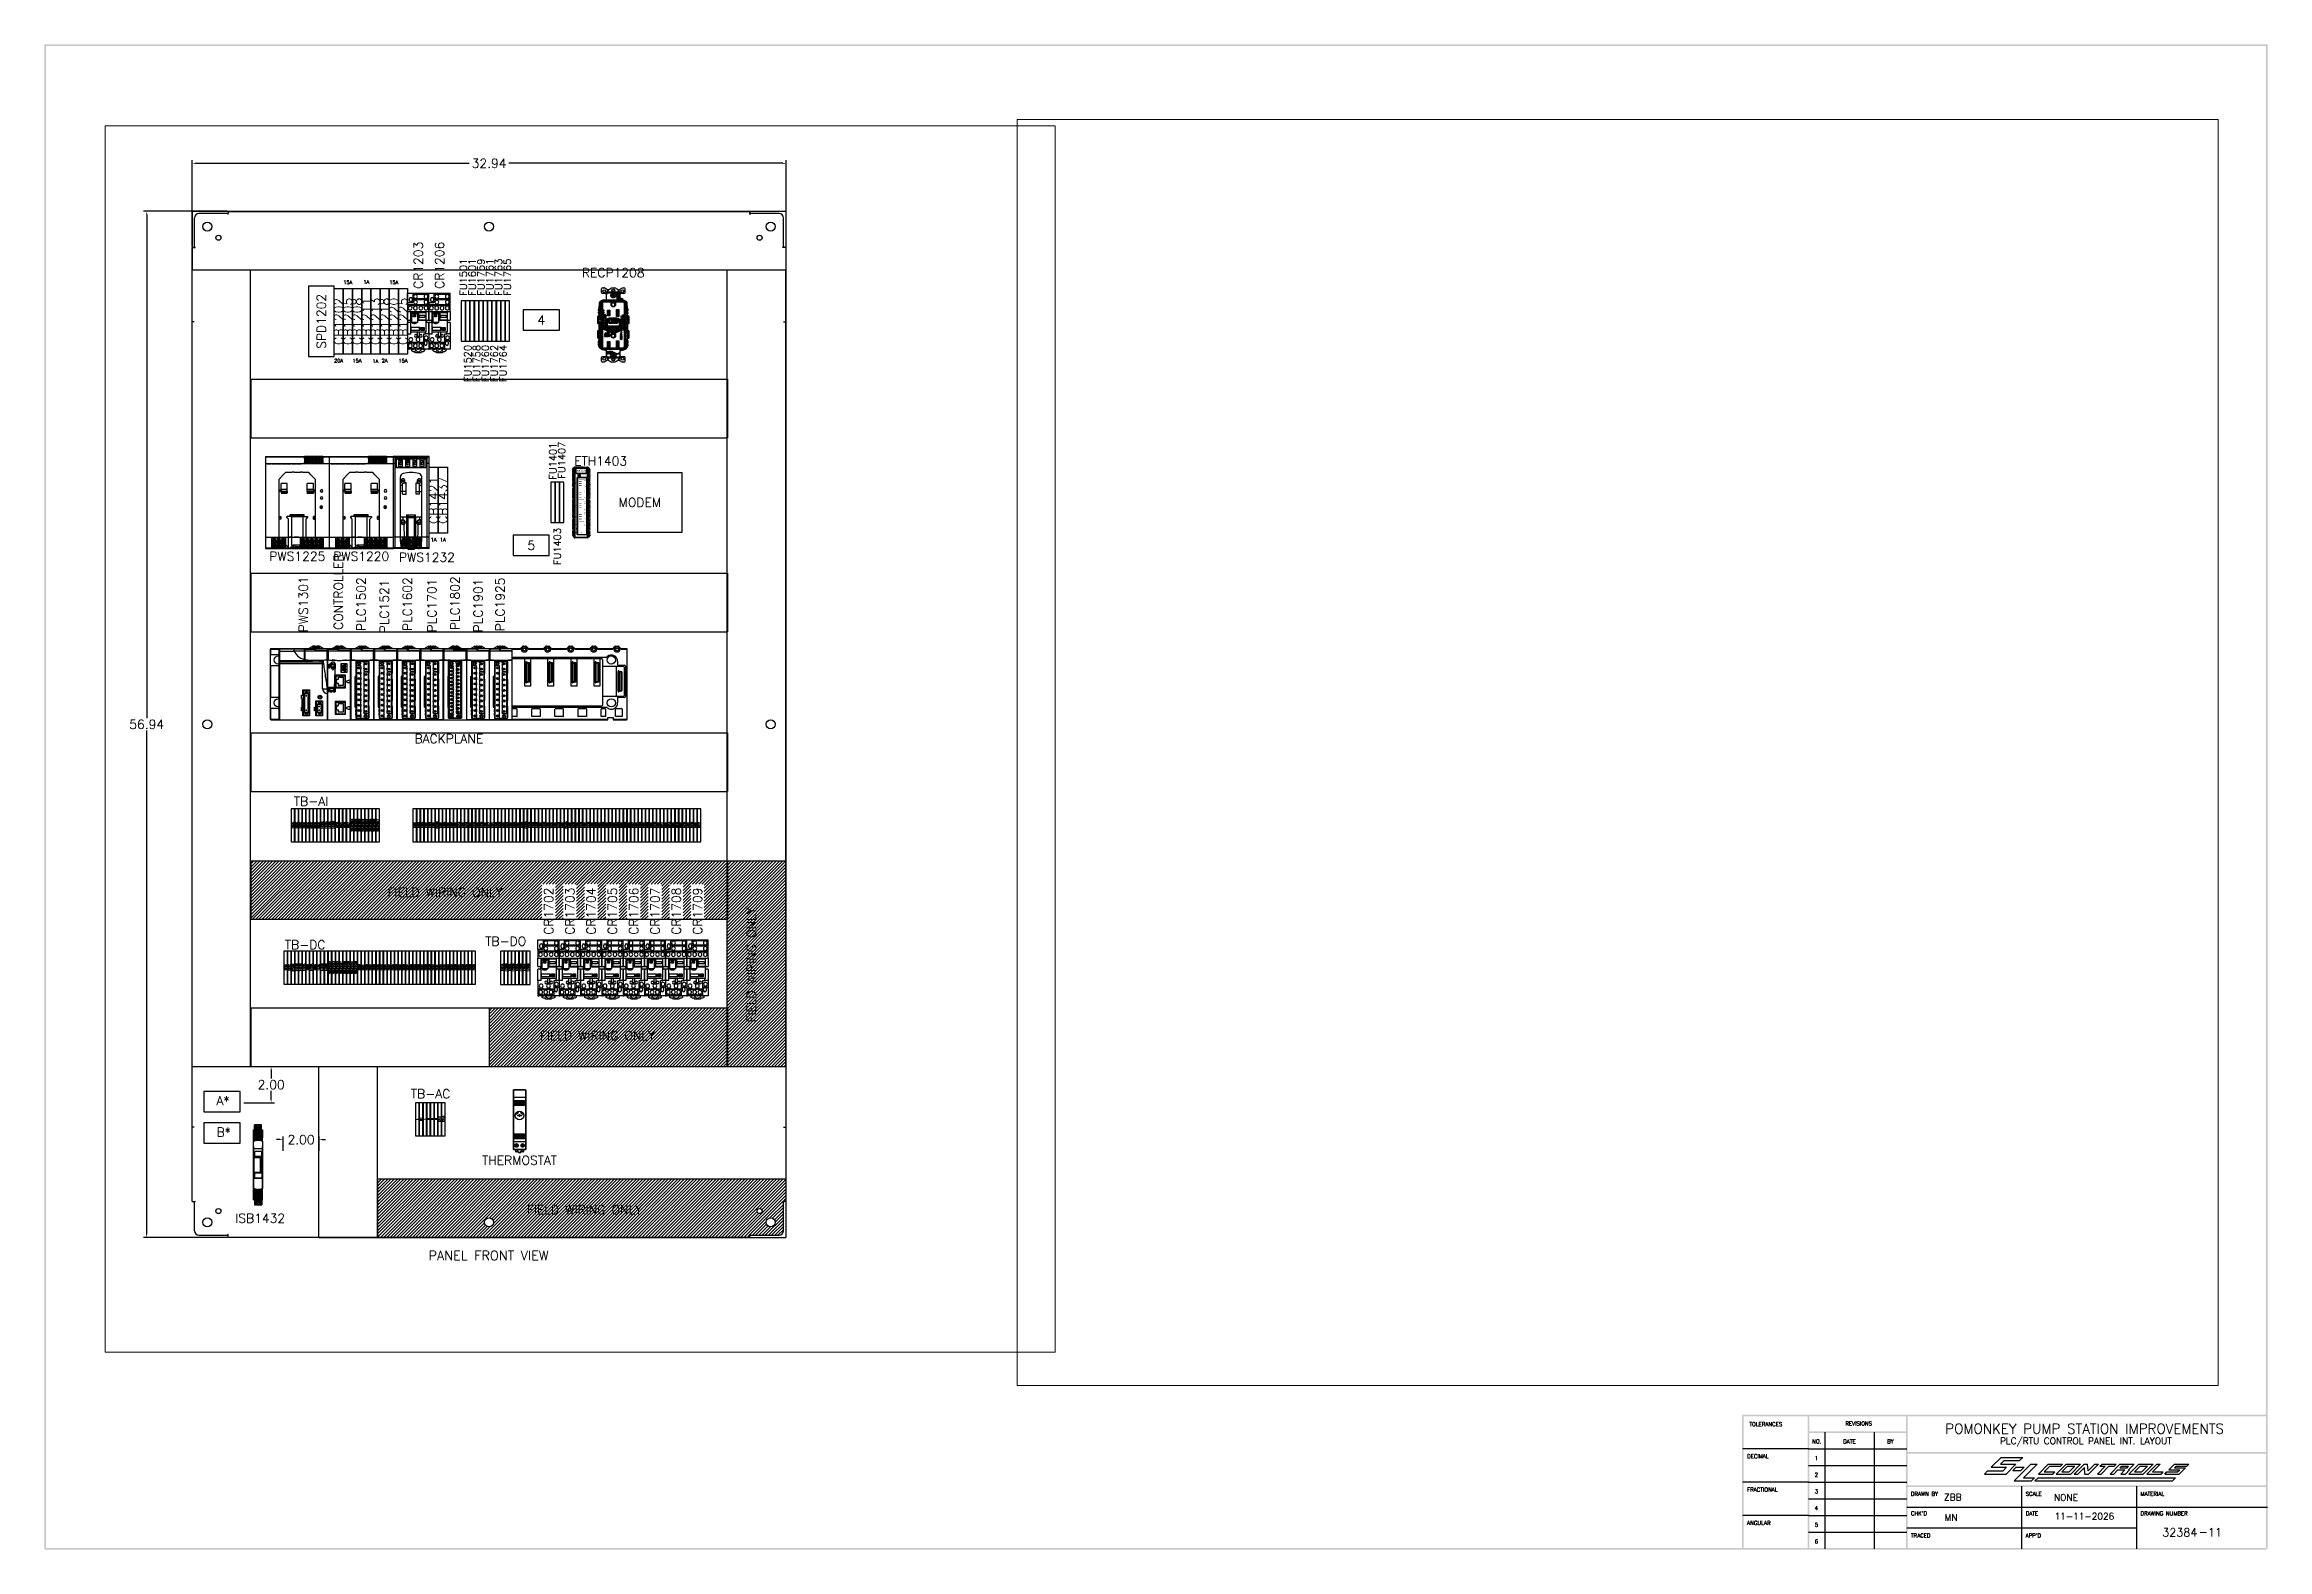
# Paper-space layout 'Layout1' of a CAD drawing. Header units: inches. Extents: x 0.31 to 9.8, y 0.76 to 7.19.
# The model-space entities are those that its viewports show. They can reach past a viewport. Long polylines and large blocks are cut down to what shows.
import ezdxf
from ezdxf.enums import TextEntityAlignment as Align

# ---------------------------------------------------------------- set-up
doc = ezdxf.new("R2010")
doc.units = ezdxf.units.IN
doc.header["$MEASUREMENT"] = 0
doc.set_wipeout_variables(frame=1)
for name, color, linetype in [('271317274H_1', 7, 'Continuous'), ('DRAW', 7, 'Continuous'), ('GEOMETRY', 7, 'Continuous'), ('MAIN-1', 7, 'Continuous'), ('MAIN-2', 7, 'Continuous'), ('PNPD', 7, 'Continuous'), ('PNPG', 72, 'Continuous'), ('PRTG', 130, 'Continuous'), ('PSYMS', 7, 'Continuous'), ('PTAG', 150, 'Continuous'), ('PTERM', 4, 'Continuous'), ('PWIRE', 84, 'Continuous')]:
    doc.layers.add(name, color=color, linetype=linetype)
doc.layers.add('VIEWPORTS', color=10, linetype='Continuous', plot=False)
doc.styles.add('ROMANS', font='ROMANS')
doc.styles.get("Standard").update_dxf_attribs({"font": 'romans.shx'})
doc.styles.add('WD', font='romans.shx')
doc.dimstyles.get("Standard").update_dxf_attribs({"dimtxt": 0.18, "dimasz": 0.18, "dimexe": 0.18, "dimexo": 0.0625, "dimgap": 0.09, "dimtad": 0, "dimtih": 1, "dimtoh": 1, "dimdec": 4, "dimzin": 0, "dimdsep": 46, "dimtxsty": 'Standard', "dimcen": 0.09, "dimadec": 0, "dimazin": 0, "dimtfac": 1, "dimtdec": 4, "dimtofl": 0, "dimtmove": 0, "dimatfit": 3, "dimfxl": 1, "dimtolj": 1, "dimtzin": 0, "dimarcsym": 0})

# ---------------------------------------------------------------- blocks, each defined once
blk = doc.blocks.new('LOGO')
at = {"color": 4}
for p, q in [((1.288, 0.284), (1.438, 0.432)), ((1.43, 0.331), (1.485, 0.386)), ((1.438, 0.432), (1.766, 0.432)), ((1.485, 0.386), (1.718, 0.386)), ((1.718, 0.386), (1.766, 0.432)), ((1.185, 0.182), (1.232, 0.229)), ((1.185, 0.182), (1.513, 0.182)), ((1.232, 0.229), (1.466, 0.229)), ((1.288, 0.284), (1.521, 0.284)), ((1.43, 0.331), (1.663, 0.331)), ((1.466, 0.229), (1.521, 0.284)), ((1.513, 0.182), (1.663, 0.331)), ((1.617, 0.237), (1.665, 0.284)), ((1.617, 0.237), (1.74, 0.237)), ((1.638, 0.081), (1.891, 0.331)), ((1.638, 0.081), (1.898, 0.081)), ((1.665, 0.284), (1.788, 0.284)), ((1.74, 0.237), (1.788, 0.284)), ((1.78, 0.128), (1.986, 0.331)), ((1.78, 0.128), (1.946, 0.128)), ((1.891, 0.331), (1.986, 0.331)), ((1.898, 0.081), (1.946, 0.128)), ((1.953, 0.081), (2, 0.128)), ((1.953, 0.081), (4.049, 0.081)), ((2, 0.128), (2.176, 0.128)), ((2.169, 0.128), (4.097, 0.128)), ((4.049, 0.081), (4.097, 0.128))]:
    blk.add_line(p, q, dxfattribs=at)
at = {"color": 6}
for p, q in [((2.005, 0.182), (2.155, 0.331)), ((2.005, 0.182), (2.224, 0.182)), ((2.092, 0.214), (2.179, 0.3)), ((2.092, 0.214), (2.256, 0.214)), ((2.155, 0.331), (2.374, 0.331)), ((2.179, 0.3), (2.343, 0.3)), ((2.224, 0.182), (2.256, 0.214)), ((2.279, 0.182), (2.429, 0.331)), ((2.279, 0.182), (2.498, 0.182)), ((2.343, 0.3), (2.374, 0.331)), ((2.365, 0.214), (2.452, 0.3)), ((2.365, 0.214), (2.475, 0.214)), ((2.429, 0.331), (2.648, 0.331)), ((2.452, 0.3), (2.561, 0.3)), ((2.475, 0.214), (2.561, 0.3)), ((2.498, 0.182), (2.648, 0.331)), ((2.552, 0.182), (2.702, 0.331)), ((2.552, 0.182), (2.607, 0.182)), ((2.607, 0.182), (2.707, 0.282)), ((2.702, 0.331), (2.757, 0.331)), ((2.716, 0.182), (2.707, 0.282)), ((2.716, 0.182), (2.771, 0.182)), ((2.766, 0.232), (2.757, 0.331)), ((2.766, 0.232), (2.866, 0.331)), ((2.771, 0.182), (2.921, 0.331)), ((2.866, 0.331), (2.921, 0.331)), ((2.908, 0.182), (3.026, 0.3)), ((2.908, 0.182), (2.962, 0.182)), ((2.944, 0.3), (2.976, 0.331)), ((2.944, 0.3), (3.026, 0.3)), ((2.962, 0.182), (3.081, 0.3)), ((2.976, 0.331), (3.194, 0.331)), ((3.081, 0.3), (3.163, 0.3)), ((3.099, 0.182), (3.249, 0.331)), ((3.099, 0.182), (3.154, 0.182)), ((3.154, 0.182), (3.217, 0.245)), ((3.163, 0.3), (3.194, 0.331)), ((3.217, 0.245), (3.326, 0.245)), ((3.249, 0.331), (3.468, 0.331)), ((3.249, 0.276), (3.272, 0.3)), ((3.249, 0.276), (3.358, 0.276)), ((3.263, 0.182), (3.326, 0.245)), ((3.263, 0.182), (3.332, 0.182)), ((3.272, 0.3), (3.382, 0.3)), ((3.332, 0.182), (3.395, 0.245)), ((3.358, 0.276), (3.382, 0.3)), ((3.381, 0.245), (3.468, 0.331)), ((3.381, 0.245), (3.395, 0.245)), ((3.386, 0.182), (3.536, 0.331)), ((3.386, 0.182), (3.605, 0.182)), ((3.473, 0.214), (3.559, 0.3)), ((3.473, 0.214), (3.582, 0.214)), ((3.536, 0.331), (3.755, 0.331)), ((3.559, 0.3), (3.669, 0.3)), ((3.582, 0.214), (3.669, 0.3)), ((3.605, 0.182), (3.755, 0.331)), ((3.66, 0.182), (3.81, 0.331)), ((3.66, 0.182), (3.878, 0.182)), ((3.746, 0.214), (3.864, 0.331)), ((3.746, 0.214), (3.91, 0.214)), ((3.81, 0.331), (3.864, 0.331)), ((3.878, 0.182), (3.91, 0.214)), ((3.933, 0.182), (3.965, 0.214)), ((3.933, 0.182), (4.152, 0.182)), ((3.965, 0.214), (4.129, 0.214)), ((3.996, 0.245), (4.083, 0.331)), ((3.996, 0.245), (4.16, 0.245)), ((4.037, 0.245), (4.147, 0.245)), ((4.083, 0.331), (4.302, 0.331)), ((4.083, 0.276), (4.106, 0.3)), ((4.083, 0.276), (4.178, 0.276)), ((4.083, 0.276), (4.247, 0.276)), ((4.106, 0.3), (4.27, 0.3)), ((4.129, 0.214), (4.16, 0.245)), ((4.152, 0.182), (4.247, 0.276)), ((4.27, 0.3), (4.302, 0.331))]:
    blk.add_line(p, q, dxfattribs=at)
blk = doc.blocks.new('S&L Title Block V2')
at = {"color": 2}
for p, q in [((27.15, 1.763), (27.15, 0.012)), ((27.9, 1.763), (27.9, 0.012)), ((26.9, 1.513), (25.9, 1.513)), ((26.9, 1.513), (28.4, 1.513)), ((26.9, 1.013), (25.9, 1.013)), ((26.9, 1.263), (28.4, 1.263)), ((26.9, 1.013), (28.4, 1.013)), ((26.9, 0.763), (28.4, 0.763)), ((30.15, 0.95), (30.15, 0.012)), ((31.9, 0.95), (31.9, 0.012)), ((26.9, 0.513), (25.9, 0.513)), ((26.9, 0.513), (28.4, 0.513)), ((28.4, 0.638), (33.9, 0.638)), ((26.9, 0.263), (28.4, 0.263)), ((28.4, 0.325), (31.9, 0.325)), ((28.4, 0.012), (28.4, 0.012))]:
    blk.add_line(p, q, dxfattribs=at)
for points in [[(0, 22.587), (0.025, 22.562), (33.9, 22.587), (33.875, 22.562)], [(0, 0), (0.025, 0.025), (0, 22.587), (0.025, 22.562)], [(33.9, 22.587), (33.875, 22.562), (33.9, 0.012), (33.875, 0.012)], [(25.887, 2.025), (25.912, 2), (33.9, 2.025), (33.9, 2)], [(25.887, 0.012), (25.912, 0.012), (25.887, 2.013), (25.912, 2.013)], [(26.887, 0.012), (26.912, 0.012), (26.887, 2.013), (26.912, 2.013)], [(28.387, 0.012), (28.412, 0.012), (28.387, 2.013), (28.412, 2.013)], [(26.9, 1.775), (26.9, 1.75), (28.4, 1.775), (28.4, 1.75)], [(28.4, 1.463), (28.4, 1.438), (33.9, 1.463), (33.9, 1.438)], [(28.4, 0.963), (28.4, 0.938), (33.9, 0.963), (33.9, 0.938)], [(33.888, 0), (33.888, 0.025), (0, 0), (0.025, 0.025)]]:
    blk.add_trace(points, dxfattribs=at)
at = {"color": 2, "linetype": 'Continuous'}
blk.add_blockref('LOGO', (28.4, 0.95), dxfattribs=at)
at = {"color": 2, "style": 'ROMANS'}
for s, p in [('TOLERANCES', (26.249, 1.851)), ('REVISIONS', (27.665, 1.861)), ('NO.', (27.025, 1.593)), ('DATE', (27.525, 1.593)), ('BY', (28.15, 1.593))]:
    blk.add_text(s, height=0.06, dxfattribs=at).set_placement(p, align=Align.CENTER)
for s, p in [('DECIMAL', (25.964, 1.369)), ('1', (26.995, 1.343)), ('2', (26.995, 1.093)), ('FRACTIONAL', (25.964, 0.869)), ('3', (26.995, 0.843)), ('DRAWN BY', (28.462, 0.806)), ('SCALE', (30.212, 0.806)), ('MATERIAL', (31.962, 0.806)), ('ANGULAR', (25.964, 0.369)), ('4', (26.995, 0.593)), ('5', (26.995, 0.343)), ("CHK'D", (28.462, 0.513)), ('DATE', (30.212, 0.513)), ('DRAWING NUMBER', (31.962, 0.513)), ('6', (26.995, 0.093)), ('TRACED', (28.462, 0.181)), ("APP'D", (30.212, 0.181))]:
    blk.add_text(s, height=0.06, dxfattribs=at).set_placement(p)
blk.add_text('-', height=0.125).set_placement((32.921, 0.2), align=Align.CENTER)
for tag, height, p in [('TITLE#1', 0.15, (31.11, 1.739)), ('TITLE#2', 0.1, (31.129, 1.58))]:
    blk.add_attdef(tag, text='', height=height).set_placement(p, align=Align.CENTER)
for tag, p, height in [('DRAWNBY', (28.968, 0.735), 0.1), ('SCALE', (30.644, 0.731), 0.1), ('CHKBY', (28.975, 0.429), 0.1), ('DATE', (30.653, 0.449), 0.1), ('SH#', (32.993, 0.197), 0.125)]:
    blk.add_attdef(tag, p, '', height=height)
blk.add_attdef('JOB#', text='', height=0.125).set_placement((32.83, 0.195), align=Align.RIGHT)
at = {"flags": 9}
blk.add_attdef('WD_TB', (0, 0), '', height=0.1, dxfattribs=at)
blk = doc.blocks.new('GFRST15W')
at = {"layer": 'GEOMETRY'}
for p, q in [((0.22, 3.86), (0.22, 4.06)), ((0.29, 4.12), (0.36, 4.12)), ((0.44, 3.8), (0.29, 3.8)), ((0.56, 4.01), (0.37, 4.12)), ((0.48, 3.79), (0.57, 4)), ((0.49, 3.77), (0.53, 3.86)), ((0.5, 3.75), (0.54, 3.84)), ((0.5, 3.44), (0.5, 3.74)), ((0.53, 3.87), (0.59, 4.01)), ((0.53, 3.87), (0.56, 3.88)), ((0.53, 3.86), (0.53, 3.87)), ((1.22, 3.86), (0.53, 3.86)), ((0.53, 3.86), (1.22, 3.86)), ((0.54, 3.84), (0.53, 3.86)), ((0.54, 3.84), (1.21, 3.84)), ((0.56, 3.88), (0.62, 4.02)), ((1.19, 3.88), (0.56, 3.88)), ((0.59, 4.01), (0.58, 4.01)), ((0.62, 4.02), (0.59, 4.01)), ((0.62, 4.02), (0.78, 4.12)), ((0.62, 4.02), (0.62, 4.02)), ((0.78, 4.12), (0.97, 4.12)), ((0.86, 3.75), (0.83, 3.72)), ((0.83, 3.72), (0.83, 3.72)), ((0.83, 3.72), (0.83, 3.72)), ((0.85, 3.74), (0.85, 3.82)), ((0.85, 3.74), (0.86, 3.75)), ((0.85, 3.74), (0.85, 3.74)), ((0.86, 3.76), (0.86, 3.75)), ((0.86, 3.75), (0.86, 3.75)), ((0.86, 3.75), (0.86, 3.75)), ((0.89, 3.76), (0.89, 3.75)), ((0.92, 3.71), (0.89, 3.75)), ((0.89, 3.75), (0.89, 3.75)), ((0.89, 3.75), (0.9, 3.74)), ((0.89, 3.75), (0.89, 3.75)), ((0.9, 3.82), (0.9, 3.74)), ((0.9, 3.74), (0.9, 3.74)), ((0.92, 3.72), (0.92, 3.72)), ((0.92, 3.71), (0.92, 3.71)), ((1.13, 4.03), (0.97, 4.12)), ((1.12, 3.73), (1.09, 3.76)), ((1.09, 3.73), (1.1, 3.73)), ((1.11, 3.77), (1.13, 3.74)), ((1.12, 3.77), (1.12, 3.78)), ((1.13, 3.77), (1.12, 3.77)), ((1.12, 3.71), (1.12, 3.73)), ((1.13, 4.03), (1.16, 4.01)), ((1.19, 3.88), (1.13, 4.03)), ((1.13, 3.8), (1.13, 3.77)), ((1.13, 3.74), (1.13, 3.69)), ((1.15, 3.69), (1.15, 3.8)), ((1.22, 3.87), (1.16, 4.01)), ((1.17, 4.01), (1.16, 4.01)), ((1.17, 3.78), (1.17, 3.75)), ((1.17, 3.75), (1.18, 3.75)), ((1.17, 3.74), (1.17, 3.69)), ((1.18, 3.74), (1.17, 3.74)), ((1.18, 3.71), (1.17, 3.72)), ((1.27, 3.79), (1.18, 4)), ((1.19, 4.01), (1.38, 4.12)), ((1.19, 3.88), (1.22, 3.87)), ((1.19, 3.79), (1.21, 3.8)), ((1.21, 3.69), (1.19, 3.7)), ((1.22, 3.86), (1.21, 3.84)), ((1.25, 3.75), (1.21, 3.84)), ((1.22, 3.86), (1.22, 3.87)), ((1.26, 3.77), (1.22, 3.86)), ((1.24, 3.74), (1.24, 3.44)), ((1.47, 3.8), (1.31, 3.8)), ((1.39, 4.12), (1.47, 4.12)), ((1.52, 4.06), (1.52, 3.86)), ((0, 2.51), (0, 2.17)), ((0.04, 2.45), (0.02, 2.5)), ((0.02, 2.18), (0.02, 2.5)), ((0.03, 2.51), (0.05, 2.46)), ((0.03, 2.51), (0.11, 2.51)), ((0.05, 2.86), (0.05, 2.86)), ((0.06, 2.84), (0.05, 2.84)), ((0.05, 2.79), (0.06, 2.79)), ((0.05, 2.79), (0.05, 2.79)), ((0.08, 2.56), (0.05, 2.56)), ((0.06, 2.96), (0.06, 2.85)), ((0.06, 2.89), (0.06, 2.89)), ((0.06, 2.78), (0.06, 2.68)), ((0.06, 2.74), (0.06, 2.74)), ((0.08, 2.52), (0.08, 2.58)), ((0.08, 2.58), (0.11, 2.58)), ((0.08, 2.52), (0.08, 2.58)), ((0.08, 2.58), (0.11, 2.58)), ((0.08, 2.52), (0.11, 2.52)), ((0.08, 2.52), (0.11, 2.52)), ((0.09, 2.98), (0.1, 2.98)), ((0.09, 2.86), (0.09, 2.98)), ((0.09, 2.66), (0.09, 2.78)), ((0.09, 2.66), (0.1, 2.65)), ((0.1, 3.29), (0.1, 3.11)), ((0.12, 3.11), (0.1, 3.11)), ((0.1, 3), (0.1, 3.11)), ((0.12, 3.11), (0.1, 3.11)), ((0.1, 3), (0.1, 3.11)), ((0.1, 3), (0.1, 2.99)), ((0.1, 3), (0.1, 2.99)), ((0.1, 2.65), (0.1, 2.99)), ((0.1, 2.65), (0.1, 2.99)), ((0.1, 2.58), (0.1, 2.65)), ((0.1, 2.65), (0.1, 2.65)), ((0.1, 2.58), (0.1, 2.65)), ((0.1, 2.65), (0.1, 2.65)), ((0.11, 2.58), (0.11, 2.52)), ((0.12, 2.58), (0.11, 2.58)), ((0.11, 2.58), (0.11, 2.52)), ((0.12, 2.58), (0.11, 2.58)), ((0.12, 2.52), (0.11, 2.52)), ((0.12, 2.52), (0.11, 2.52)), ((0.11, 2.46), (0.11, 2.51)), ((0.27, 3.43), (0.12, 3.33)), ((0.12, 3.11), (0.12, 2.58)), ((0.14, 3.11), (0.12, 3.11)), ((0.12, 3.11), (0.12, 2.58)), ((0.14, 3.11), (0.12, 3.11)), ((0.12, 2.52), (0.12, 2.42)), ((0.12, 2.52), (0.12, 2.42)), ((0.13, 3.29), (0.19, 3.33)), ((0.14, 3.29), (0.13, 3.29)), ((0.13, 3.12), (0.13, 3.29)), ((0.13, 3.12), (0.14, 3.12)), ((0.14, 3.29), (0.14, 3.12)), ((0.14, 3.29), (0.14, 3.29)), ((0.14, 2.66), (0.2, 2.68)), ((0.14, 2.66), (0.2, 2.68)), ((0.14, 2.65), (0.14, 2.66)), ((0.14, 2.65), (0.14, 2.66)), ((0.2, 2.63), (0.14, 2.65)), ((0.2, 2.63), (0.14, 2.65)), ((0.14, 2.47), (0.2, 2.49)), ((0.14, 2.47), (0.2, 2.49)), ((0.14, 2.46), (0.14, 2.47)), ((0.14, 2.46), (0.14, 2.47)), ((0.15, 3.11), (0.15, 3.27)), ((0.15, 3.27), (0.15, 3.27)), ((0.15, 3.11), (0.15, 3.27)), ((0.15, 3.27), (0.15, 3.27)), ((0.14, 3.11), (0.15, 3.11)), ((0.14, 2.83), (0.14, 3.11)), ((0.14, 3.11), (0.15, 3.11)), ((0.14, 2.83), (0.14, 3.11)), ((0.15, 2.83), (0.14, 2.83)), ((0.15, 2.83), (0.14, 2.83)), ((0.16, 3.27), (0.15, 3.27)), ((0.15, 2.83), (0.15, 3.27)), ((0.16, 3.27), (0.15, 3.27)), ((0.15, 2.83), (0.15, 3.27)), ((0.16, 2.83), (0.15, 2.83)), ((0.15, 2.83), (0.15, 2.83)), ((0.16, 2.83), (0.15, 2.83)), ((0.15, 2.83), (0.15, 2.83)), ((0.16, 2.65), (0.18, 2.65)), ((0.16, 2.65), (0.18, 2.65)), ((0.16, 2.59), (0.16, 2.58)), ((0.16, 2.59), (0.16, 2.58)), ((0.16, 2.54), (0.16, 2.53)), ((0.16, 2.54), (0.16, 2.53)), ((0.19, 3.33), (0.17, 3.32)), ((0.22, 3.32), (0.17, 3.32)), ((0.17, 3.32), (0.17, 3.32)), ((0.16, 3.27), (0.16, 2.83)), ((0.16, 3.27), (0.16, 2.83)), ((0.16, 2.83), (0.16, 2.82)), ((0.16, 2.83), (0.21, 2.83)), ((0.16, 2.83), (0.16, 2.82)), ((0.16, 2.83), (0.21, 2.83)), ((0.16, 2.82), (0.16, 2.81)), ((0.21, 2.82), (0.16, 2.82)), ((0.16, 2.82), (0.16, 2.81)), ((0.21, 2.82), (0.16, 2.82)), ((0.21, 2.81), (0.16, 2.81)), ((0.21, 2.81), (0.16, 2.81)), ((0.17, 3.29), (0.17, 3.3)), ((0.17, 3.3), (0.22, 3.3)), ((0.17, 3.29), (0.17, 3.3)), ((0.17, 3.3), (0.22, 3.3)), ((0.17, 3.28), (0.17, 3.29)), ((0.17, 3.29), (0.21, 3.29)), ((0.17, 3.28), (0.17, 3.29)), ((0.17, 3.29), (0.21, 3.29)), ((0.21, 3.28), (0.17, 3.28)), ((0.21, 3.28), (0.17, 3.28)), ((0.2, 2.68), (0.18, 2.67)), ((0.2, 2.68), (0.18, 2.67)), ((0.18, 2.67), (0.18, 2.65)), ((0.18, 2.65), (0.18, 2.67)), ((0.18, 2.67), (0.18, 2.65)), ((0.18, 2.65), (0.18, 2.67)), ((0.18, 2.65), (0.2, 2.64)), ((0.18, 2.65), (0.2, 2.64)), ((0.18, 2.55), (0.18, 2.55)), ((0.18, 2.55), (0.18, 2.55)), ((0.18, 2.49), (0.18, 2.5)), ((0.18, 2.49), (0.18, 2.5)), ((0.18, 2.48), (0.18, 2.45)), ((0.2, 2.48), (0.18, 2.48)), ((0.18, 2.48), (0.18, 2.45)), ((0.2, 2.48), (0.18, 2.48)), ((0.18, 2.46), (0.18, 2.47)), ((0.18, 2.46), (0.18, 2.47)), ((0.19, 3.33), (0.22, 3.33)), ((0.2, 2.68), (0.2, 2.68)), ((0.2, 2.68), (0.2, 2.68)), ((0.2, 2.64), (0.2, 2.63)), ((0.2, 2.64), (0.2, 2.63)), ((0.2, 2.49), (0.2, 2.48)), ((0.2, 2.49), (0.2, 2.48)), ((0.21, 3.28), (0.21, 3.29)), ((0.21, 3.29), (0.22, 3.29)), ((0.21, 3.28), (0.21, 3.29)), ((0.21, 3.29), (0.22, 3.29)), ((0.21, 3.28), (0.22, 3.28)), ((0.21, 2.83), (0.21, 3.28)), ((0.21, 3.28), (0.22, 3.28)), ((0.21, 2.83), (0.21, 3.28)), ((0.21, 2.83), (0.21, 2.82)), ((0.21, 2.83), (0.21, 2.82)), ((0.22, 2.81), (0.21, 2.81)), ((0.21, 1.07), (0.21, 2.81)), ((0.22, 2.81), (0.21, 2.81)), ((0.21, 1.07), (0.21, 2.81)), ((0.23, 3.39), (0.29, 3.43)), ((0.23, 3.39), (0.29, 3.43)), ((0.24, 3.38), (0.23, 3.39)), ((0.24, 3.38), (0.23, 3.39)), ((0.24, 3.38), (0.22, 3.38)), ((0.22, 3.34), (0.22, 3.38)), ((0.24, 3.38), (0.22, 3.38)), ((0.22, 3.34), (0.22, 3.38)), ((0.24, 3.34), (0.22, 3.34)), ((0.24, 3.34), (0.22, 3.34)), ((0.27, 3.28), (0.22, 3.28)), ((0.22, 0.84), (0.22, 3.28)), ((0.27, 3.28), (0.22, 3.28)), ((0.22, 0.84), (0.22, 3.28)), ((0.3, 3.43), (0.24, 3.38)), ((0.3, 3.43), (0.24, 3.38)), ((0.24, 3.38), (0.24, 3.34)), ((0.24, 3.38), (0.24, 3.34)), ((0.27, 3.28), (0.27, 0.84)), ((0.27, 3.28), (0.27, 0.84)), ((0.3, 3.43), (0.29, 3.43)), ((0.3, 3.43), (0.29, 3.43)), ((0.29, 2.83), (0.36, 2.83)), ((0.29, 2.83), (0.29, 2.83)), ((0.35, 2.83), (0.29, 2.83)), ((0.29, 2.79), (0.35, 2.83)), ((0.29, 2.83), (0.36, 2.83)), ((0.29, 2.83), (0.29, 2.83)), ((0.35, 2.83), (0.29, 2.83)), ((0.29, 2.79), (0.35, 2.83)), ((0.29, 2.78), (0.29, 2.79)), ((0.29, 2.78), (0.29, 2.79)), ((0.36, 2.78), (0.29, 2.78)), ((0.36, 2.78), (0.29, 2.78)), ((0.29, 2.69), (0.29, 2.7)), ((0.29, 2.7), (0.36, 2.7)), ((0.29, 2.69), (0.29, 2.7)), ((0.29, 2.7), (0.36, 2.7)), ((0.36, 2.69), (0.29, 2.69)), ((0.36, 2.69), (0.29, 2.69)), ((0.29, 2.68), (0.3, 2.68)), ((0.29, 2.63), (0.29, 2.68)), ((0.29, 2.68), (0.3, 2.68)), ((0.29, 2.63), (0.29, 2.68)), ((0.3, 2.63), (0.29, 2.63)), ((0.3, 2.63), (0.29, 2.63)), ((0.29, 2.54), (0.29, 2.55)), ((0.29, 2.54), (0.29, 2.55)), ((0.33, 2.54), (0.29, 2.54)), ((0.33, 2.54), (0.29, 2.54)), ((0.29, 2.5), (0.29, 2.51)), ((0.29, 2.5), (0.29, 2.51)), ((0.3, 3.43), (0.3, 3.44)), ((0.3, 3.44), (1.45, 3.44)), ((0.3, 3.43), (0.3, 3.44)), ((0.3, 3.44), (1.45, 3.44)), ((1.45, 3.43), (0.3, 3.43)), ((1.45, 3.43), (0.3, 3.43)), ((0.3, 2.68), (0.3, 2.66)), ((0.3, 2.68), (0.3, 2.66)), ((0.3, 2.66), (0.36, 2.66)), ((0.3, 2.66), (0.36, 2.66)), ((0.3, 2.65), (0.3, 2.63)), ((0.36, 2.65), (0.3, 2.65)), ((0.3, 2.65), (0.3, 2.63)), ((0.36, 2.65), (0.3, 2.65)), ((0.3, 3.37), (0.3, 3.36)), ((0.3, 3.37), (1.44, 3.37)), ((0.3, 3.37), (0.3, 3.36)), ((0.3, 3.37), (1.44, 3.37)), ((0.3, 3.36), (0.3, 3.32)), ((0.3, 3.36), (1.44, 3.36)), ((0.3, 3.36), (0.3, 3.32)), ((0.3, 3.36), (1.44, 3.36)), ((1.44, 3.32), (0.3, 3.32)), ((1.44, 3.32), (0.3, 3.32)), ((0.31, 2.9), (0.31, 2.89)), ((0.31, 2.9), (0.31, 2.89)), ((0.36, 2.83), (0.31, 2.79)), ((0.36, 2.83), (0.31, 2.79)), ((0.31, 2.79), (0.36, 2.79)), ((0.31, 2.79), (0.36, 2.79)), ((0.31, 2.62), (0.31, 2.61)), ((0.31, 2.62), (0.31, 2.61)), ((0.34, 2.85), (0.34, 2.85)), ((0.34, 2.85), (0.34, 2.85)), ((0.34, 2.61), (0.34, 2.62)), ((0.34, 2.61), (0.34, 2.62)), ((0.36, 2.83), (0.36, 2.83)), ((0.36, 2.83), (0.36, 2.83)), ((0.36, 2.79), (0.36, 2.78)), ((0.36, 2.79), (0.36, 2.78)), ((0.36, 2.7), (0.36, 2.69)), ((0.36, 2.7), (0.36, 2.69)), ((0.36, 2.66), (0.36, 2.65)), ((0.36, 2.66), (0.36, 2.65)), ((0.36, 2.49), (0.36, 2.48)), ((0.36, 2.49), (0.36, 2.48)), ((0.4, 2.66), (0.44, 2.63)), ((0.4, 2.65), (0.4, 2.66)), ((0.4, 2.66), (0.44, 2.63)), ((0.4, 2.65), (0.4, 2.66)), ((0.44, 2.63), (0.4, 2.6)), ((0.44, 2.63), (0.4, 2.6)), ((0.4, 2.6), (0.4, 2.61)), ((0.4, 2.6), (0.4, 2.61)), ((0.4, 2.57), (0.46, 2.57)), ((0.4, 2.56), (0.4, 2.57)), ((0.4, 2.57), (0.46, 2.57)), ((0.4, 2.56), (0.4, 2.57)), ((0.47, 2.56), (0.4, 2.56)), ((0.47, 2.56), (0.4, 2.56)), ((0.4, 2.55), (0.47, 2.55)), ((0.4, 2.54), (0.4, 2.55)), ((0.4, 2.55), (0.47, 2.55)), ((0.4, 2.54), (0.4, 2.55)), ((0.43, 2.54), (0.4, 2.54)), ((0.43, 2.54), (0.4, 2.54)), ((0.4, 2.51), (0.43, 2.51)), ((0.4, 2.5), (0.4, 2.51)), ((0.4, 2.51), (0.43, 2.51)), ((0.4, 2.5), (0.4, 2.51)), ((0.47, 2.5), (0.4, 2.5)), ((0.47, 2.5), (0.4, 2.5)), ((0.4, 2.49), (0.41, 2.49)), ((0.4, 2.44), (0.4, 2.49)), ((0.4, 2.49), (0.41, 2.49)), ((0.4, 2.44), (0.4, 2.49)), ((0.41, 2.49), (0.41, 2.47)), ((0.41, 2.49), (0.41, 2.47)), ((0.41, 2.47), (0.47, 2.47)), ((0.41, 2.47), (0.47, 2.47)), ((0.43, 2.51), (0.43, 2.54)), ((0.43, 2.51), (0.43, 2.54)), ((0.47, 2.63), (0.44, 2.63)), ((0.44, 2.63), (0.47, 2.63)), ((0.47, 2.63), (0.44, 2.63)), ((0.44, 2.63), (0.47, 2.63)), ((0.44, 2.54), (0.44, 2.51)), ((0.47, 2.54), (0.44, 2.54)), ((0.44, 2.54), (0.44, 2.51)), ((0.47, 2.54), (0.44, 2.54)), ((0.44, 2.51), (0.47, 2.51)), ((0.44, 2.51), (0.47, 2.51)), ((0.46, 2.57), (0.46, 2.6)), ((0.46, 2.6), (0.47, 2.6)), ((0.46, 2.57), (0.46, 2.6)), ((0.46, 2.6), (0.47, 2.6)), ((0.47, 2.63), (0.47, 2.63)), ((0.47, 2.63), (0.47, 2.63)), ((0.47, 2.6), (0.47, 2.56)), ((0.47, 2.6), (0.47, 2.56)), ((0.47, 2.55), (0.47, 2.54)), ((0.47, 2.55), (0.47, 2.54)), ((0.47, 2.51), (0.47, 2.5)), ((0.47, 2.51), (0.47, 2.5)), ((0.47, 2.47), (0.47, 2.46)), ((0.47, 2.47), (0.47, 2.46)), ((0.58, 2.86), (0.56, 2.88)), ((0.56, 2.57), (0.56, 2.88)), ((0.56, 2.88), (0.69, 2.88)), ((0.58, 2.86), (0.56, 2.88)), ((0.56, 2.57), (0.56, 2.88)), ((0.56, 2.88), (0.69, 2.88)), ((0.56, 2.57), (0.58, 2.59)), ((0.56, 2.57), (0.58, 2.59)), ((0.69, 2.57), (0.56, 2.57)), ((0.69, 2.57), (0.56, 2.57)), ((0.67, 2.86), (0.58, 2.86)), ((0.58, 2.86), (0.58, 2.59)), ((0.67, 2.86), (0.58, 2.86)), ((0.58, 2.86), (0.58, 2.59)), ((0.58, 2.8), (0.6, 2.8)), ((0.58, 2.8), (0.6, 2.8)), ((0.58, 2.65), (0.6, 2.65)), ((0.58, 2.65), (0.6, 2.65)), ((0.58, 2.61), (0.6, 2.61)), ((0.58, 2.61), (0.6, 2.61)), ((0.58, 2.59), (0.67, 2.59)), ((0.58, 2.59), (0.67, 2.59)), ((0.6, 2.86), (0.6, 2.8)), ((0.6, 2.8), (0.6, 2.86)), ((0.6, 2.86), (0.6, 2.8)), ((0.63, 2.8), (0.6, 2.8)), ((0.6, 2.71), (0.6, 2.8)), ((0.63, 2.71), (0.6, 2.71)), ((0.6, 2.59), (0.6, 2.71)), ((0.6, 2.61), (0.6, 2.65)), ((0.6, 2.61), (0.6, 2.65)), ((0.6, 2.59), (0.66, 2.59)), ((0.6, 2.59), (0.6, 2.59)), ((0.63, 2.8), (0.63, 2.71)), ((0.63, 2.8), (0.67, 2.8)), ((0.63, 2.71), (0.67, 2.71)), ((0.66, 2.8), (0.66, 2.86)), ((0.66, 2.59), (0.66, 2.71)), ((0.67, 2.59), (0.66, 2.59)), ((0.67, 2.86), (0.69, 2.88)), ((0.67, 2.86), (0.69, 2.88)), ((0.67, 2.59), (0.67, 2.86)), ((0.67, 2.59), (0.67, 2.86)), ((0.69, 2.57), (0.67, 2.59)), ((0.69, 2.57), (0.67, 2.59)), ((0.69, 2.88), (0.69, 2.57)), ((0.69, 2.88), (0.69, 2.57)), ((0.77, 3.3), (0.75, 3.32)), ((0.75, 3.32), (1, 3.32)), ((0.75, 3.19), (0.75, 3.32)), ((0.77, 3.3), (0.75, 3.32)), ((0.75, 3.32), (1, 3.32)), ((0.75, 3.19), (0.75, 3.32)), ((0.77, 3.19), (0.75, 3.19)), ((0.77, 3.19), (0.75, 3.19)), ((0.77, 3.3), (0.77, 3.19)), ((0.98, 3.3), (0.77, 3.3)), ((0.77, 3.3), (0.77, 3.19)), ((0.98, 3.3), (0.77, 3.3)), ((0.8, 3.28), (0.78, 3.28)), ((0.78, 3.2), (0.78, 3.28)), ((0.8, 3.2), (0.78, 3.2)), ((0.78, 3.19), (0.78, 3.2)), ((0.8, 3.19), (0.78, 3.19)), ((0.78, 3.14), (0.78, 3.19)), ((0.79, 3.28), (0.79, 3.3)), ((0.96, 3.28), (0.79, 3.28)), ((0.8, 3.2), (0.8, 3.28)), ((0.8, 3.12), (0.8, 3.19)), ((0.82, 3.11), (0.93, 3.11)), ((0.83, 3.69), (0.86, 3.65)), ((0.83, 3.69), (0.83, 3.69)), ((0.83, 3.69), (0.83, 3.68)), ((0.85, 3.66), (0.85, 3.66)), ((0.86, 3.65), (0.85, 3.66)), ((0.85, 3.58), (0.85, 3.66)), ((0.86, 3.65), (0.86, 3.65)), ((0.86, 3.65), (0.86, 3.65)), ((0.86, 3.65), (0.86, 3.65)), ((0.89, 3.65), (0.92, 3.69)), ((0.9, 3.66), (0.89, 3.66)), ((0.89, 3.65), (0.89, 3.66)), ((0.89, 3.66), (0.89, 3.66)), ((0.89, 3.65), (0.89, 3.65)), ((0.9, 3.66), (0.9, 3.66)), ((0.9, 3.66), (0.9, 3.58)), ((0.92, 3.69), (0.92, 3.69)), ((0.92, 3.69), (0.92, 3.68)), ((0.95, 3.28), (0.95, 3.2)), ((0.95, 3.28), (0.97, 3.28)), ((0.95, 3.2), (0.97, 3.2)), ((0.95, 3.19), (0.97, 3.19)), ((0.95, 3.19), (0.95, 3.12)), ((0.96, 3.3), (0.96, 3.28)), ((0.97, 3.28), (0.97, 3.2)), ((0.97, 3.2), (0.97, 3.19)), ((0.97, 3.19), (0.97, 3.14)), ((1, 3.32), (0.98, 3.3)), ((1, 3.32), (0.98, 3.3)), ((0.98, 3.19), (0.98, 3.3)), ((0.98, 3.19), (0.98, 3.3)), ((0.98, 3.19), (1, 3.19)), ((0.98, 3.19), (1, 3.19)), ((1, 3.32), (1, 3.19)), ((1, 3.32), (1, 3.19)), ((1.06, 2.92), (1.08, 2.9)), ((1.06, 2.92), (1.19, 2.92)), ((1.06, 2.54), (1.06, 2.92)), ((1.06, 2.92), (1.08, 2.9)), ((1.06, 2.92), (1.19, 2.92)), ((1.06, 2.54), (1.06, 2.92)), ((1.08, 2.56), (1.06, 2.54)), ((1.08, 2.56), (1.06, 2.54)), ((1.19, 2.54), (1.06, 2.54)), ((1.19, 2.54), (1.06, 2.54)), ((1.07, 3.62), (1.13, 3.62)), ((1.07, 3.6), (1.07, 3.62)), ((1.09, 3.6), (1.07, 3.6)), ((1.17, 2.9), (1.08, 2.9)), ((1.08, 2.9), (1.08, 2.56)), ((1.17, 2.9), (1.08, 2.9)), ((1.08, 2.9), (1.08, 2.56)), ((1.09, 2.8), (1.08, 2.8)), ((1.08, 2.71), (1.09, 2.71)), ((1.08, 2.56), (1.17, 2.56)), ((1.08, 2.56), (1.17, 2.56)), ((1.09, 3.45), (1.09, 3.6)), ((1.1, 3.45), (1.09, 3.45)), ((1.09, 2.8), (1.09, 2.9)), ((1.09, 2.8), (1.09, 2.71)), ((1.09, 2.8), (1.13, 2.8)), ((1.09, 2.56), (1.09, 2.71)), ((1.13, 2.71), (1.09, 2.71)), ((1.13, 3.6), (1.1, 3.6)), ((1.1, 3.6), (1.1, 3.45)), ((1.1, 2.9), (1.1, 2.8)), ((1.1, 2.71), (1.1, 2.56)), ((1.13, 3.62), (1.13, 3.6)), ((1.13, 2.8), (1.13, 2.71)), ((1.13, 2.8), (1.16, 2.8)), ((1.13, 2.71), (1.16, 2.71)), ((1.14, 3.45), (1.14, 3.62)), ((1.15, 3.45), (1.14, 3.45)), ((1.15, 3.61), (1.15, 3.55)), ((1.15, 3.53), (1.15, 3.45)), ((1.15, 2.56), (1.15, 2.68)), ((1.15, 2.68), (1.17, 2.68)), ((1.15, 2.56), (1.15, 2.68)), ((1.15, 2.68), (1.17, 2.68)), ((1.16, 2.9), (1.16, 2.8)), ((1.16, 2.71), (1.16, 2.8)), ((1.16, 2.71), (1.16, 2.68)), ((1.16, 2.69), (1.17, 2.69)), ((1.19, 2.92), (1.17, 2.9)), ((1.19, 2.92), (1.17, 2.9)), ((1.17, 2.78), (1.17, 2.9)), ((1.17, 2.56), (1.17, 2.9)), ((1.17, 2.56), (1.17, 2.68)), ((1.17, 2.56), (1.19, 2.54)), ((1.17, 2.56), (1.19, 2.54)), ((1.2, 3.45), (1.19, 3.45)), ((1.19, 2.92), (1.19, 2.8)), ((1.19, 2.92), (1.19, 2.54)), ((1.19, 2.66), (1.19, 2.54)), ((1.25, 3.45), (1.35, 3.45)), ((1.25, 3.45), (1.24, 3.45)), ((1.24, 3.44), (1.25, 3.44)), ((1.34, 3.44), (1.25, 3.44)), ((1.26, 3.55), (1.26, 3.55)), ((1.27, 3.55), (1.27, 3.54)), ((1.28, 2.54), (1.35, 2.54)), ((1.28, 2.53), (1.28, 2.54)), ((1.28, 2.54), (1.35, 2.54)), ((1.28, 2.53), (1.28, 2.54)), ((1.35, 2.53), (1.28, 2.53)), ((1.35, 2.53), (1.28, 2.53)), ((1.28, 2.52), (1.35, 2.52)), ((1.28, 2.51), (1.28, 2.52)), ((1.28, 2.52), (1.35, 2.52)), ((1.28, 2.51), (1.28, 2.52)), ((1.31, 2.51), (1.28, 2.51)), ((1.31, 2.51), (1.28, 2.51)), ((1.31, 3.54), (1.29, 3.54)), ((1.3, 3.44), (1.3, 3.44)), ((1.31, 2.48), (1.31, 2.51)), ((1.31, 2.48), (1.31, 2.51)), ((1.32, 2.48), (1.31, 2.48)), ((1.32, 2.48), (1.31, 2.48)), ((1.32, 2.51), (1.32, 2.48)), ((1.34, 2.51), (1.32, 2.51)), ((1.32, 2.51), (1.32, 2.48)), ((1.34, 2.51), (1.32, 2.51)), ((1.34, 3.44), (1.37, 3.44)), ((1.34, 2.47), (1.34, 2.51)), ((1.34, 2.47), (1.34, 2.51)), ((1.35, 2.47), (1.34, 2.47)), ((1.35, 2.47), (1.34, 2.47)), ((1.39, 3.45), (1.35, 3.45)), ((1.35, 2.54), (1.35, 2.53)), ((1.35, 2.54), (1.35, 2.53)), ((1.35, 2.52), (1.35, 2.47)), ((1.35, 2.52), (1.35, 2.47)), ((1.37, 3.5), (1.36, 3.52)), ((1.37, 3.52), (1.37, 3.52)), ((1.37, 3.52), (1.38, 3.5)), ((1.38, 3.44), (1.37, 3.44)), ((1.38, 3.5), (1.38, 3.52)), ((1.38, 3.5), (1.38, 3.52)), ((1.39, 3.45), (1.39, 3.45)), ((1.39, 2.62), (1.46, 2.62)), ((1.39, 2.61), (1.39, 2.62)), ((1.39, 2.62), (1.46, 2.62)), ((1.39, 2.61), (1.39, 2.62)), ((1.42, 2.61), (1.39, 2.61)), ((1.42, 2.61), (1.39, 2.61)), ((1.39, 2.57), (1.39, 2.58)), ((1.39, 2.57), (1.39, 2.58)), ((1.39, 2.56), (1.46, 2.56)), ((1.39, 2.51), (1.39, 2.56)), ((1.39, 2.56), (1.46, 2.56)), ((1.39, 2.51), (1.39, 2.56)), ((1.4, 2.51), (1.39, 2.51)), ((1.4, 2.51), (1.39, 2.51)), ((1.39, 2.5), (1.46, 2.5)), ((1.39, 2.49), (1.39, 2.5)), ((1.39, 2.5), (1.46, 2.5)), ((1.39, 2.49), (1.39, 2.5)), ((1.42, 2.49), (1.39, 2.49)), ((1.42, 2.49), (1.39, 2.49)), ((1.4, 2.55), (1.4, 2.51)), ((1.42, 2.55), (1.4, 2.55)), ((1.4, 2.55), (1.4, 2.51)), ((1.42, 2.55), (1.4, 2.55)), ((1.42, 2.51), (1.42, 2.55)), ((1.42, 2.51), (1.42, 2.55)), ((1.43, 2.51), (1.42, 2.51)), ((1.43, 2.51), (1.42, 2.51)), ((1.45, 2.49), (1.42, 2.49)), ((1.45, 2.49), (1.42, 2.49)), ((1.45, 2.61), (1.43, 2.61)), ((1.45, 2.61), (1.43, 2.61)), ((1.43, 2.55), (1.43, 2.51)), ((1.45, 2.55), (1.43, 2.55)), ((1.43, 2.55), (1.43, 2.51)), ((1.45, 2.55), (1.43, 2.55)), ((1.45, 3.43), (1.45, 3.44)), ((1.45, 3.43), (1.45, 3.44)), ((1.45, 3.43), (1.46, 3.43)), ((1.51, 3.38), (1.45, 3.43)), ((1.45, 3.43), (1.46, 3.43)), ((1.51, 3.38), (1.45, 3.43)), ((1.44, 3.37), (1.44, 3.36)), ((1.44, 3.37), (1.44, 3.36)), ((1.44, 3.36), (1.44, 3.32)), ((1.44, 3.36), (1.44, 3.32)), ((1.45, 2.51), (1.45, 2.55)), ((1.45, 2.51), (1.45, 2.55)), ((1.46, 2.51), (1.45, 2.51)), ((1.46, 2.51), (1.45, 2.51)), ((1.46, 3.43), (1.52, 3.39)), ((1.46, 3.43), (1.52, 3.39)), ((1.46, 2.56), (1.46, 2.51)), ((1.46, 2.56), (1.46, 2.51)), ((1.52, 3.28), (1.49, 3.28)), ((1.49, 0.84), (1.49, 3.28)), ((1.52, 3.28), (1.49, 3.28)), ((1.49, 0.84), (1.49, 3.28)), ((1.53, 3.39), (1.52, 3.39)), ((1.51, 3.38), (1.52, 3.39)), ((1.51, 3.38), (1.52, 3.39)), ((1.51, 3.38), (1.52, 3.38)), ((1.51, 3.34), (1.51, 3.38)), ((1.51, 3.38), (1.52, 3.38)), ((1.51, 3.34), (1.51, 3.38)), ((1.51, 3.34), (1.52, 3.34)), ((1.51, 3.34), (1.52, 3.34)), ((1.52, 3.29), (1.54, 3.29)), ((1.52, 3.29), (1.54, 3.29)), ((1.52, 3.38), (1.52, 3.34)), ((1.52, 3.38), (1.52, 3.34)), ((1.56, 3.33), (1.52, 3.33)), ((1.58, 3.32), (1.52, 3.32)), ((1.52, 3.3), (1.57, 3.3)), ((1.52, 3.3), (1.57, 3.3)), ((1.54, 3.28), (1.52, 3.28)), ((1.52, 3.28), (1.52, 0.84)), ((1.54, 3.28), (1.52, 3.28)), ((1.52, 3.28), (1.52, 0.84)), ((1.54, 2.81), (1.52, 2.81)), ((1.54, 2.81), (1.52, 2.81)), ((1.54, 3.28), (1.54, 3.29)), ((1.54, 3.29), (1.59, 3.29)), ((1.54, 3.28), (1.54, 3.29)), ((1.54, 3.29), (1.59, 3.29)), ((1.54, 3.28), (1.54, 2.83)), ((1.58, 3.28), (1.54, 3.28)), ((1.54, 3.28), (1.54, 2.83)), ((1.58, 3.28), (1.54, 3.28)), ((1.54, 2.82), (1.54, 2.83)), ((1.54, 2.83), (1.58, 2.83)), ((1.54, 2.82), (1.54, 2.83)), ((1.54, 2.83), (1.58, 2.83)), ((1.58, 2.82), (1.54, 2.82)), ((1.58, 2.82), (1.54, 2.82)), ((1.54, 2.81), (1.54, 1.07)), ((1.58, 2.81), (1.54, 2.81)), ((1.54, 2.81), (1.54, 1.07)), ((1.58, 2.81), (1.54, 2.81)), ((1.63, 3.33), (1.55, 3.38)), ((1.55, 2.61), (1.55, 2.6)), ((1.61, 2.61), (1.55, 2.61)), ((1.55, 2.61), (1.55, 2.6)), ((1.61, 2.61), (1.55, 2.61)), ((1.55, 2.6), (1.58, 2.6)), ((1.55, 2.6), (1.58, 2.6)), ((1.55, 2.5), (1.55, 2.49)), ((1.61, 2.5), (1.55, 2.5)), ((1.55, 2.5), (1.55, 2.49)), ((1.61, 2.5), (1.55, 2.5)), ((1.55, 2.49), (1.61, 2.49)), ((1.55, 2.49), (1.61, 2.49)), ((1.56, 3.33), (1.58, 3.32)), ((1.56, 3.33), (1.62, 3.29)), ((1.57, 2.63), (1.56, 2.63)), ((1.57, 2.63), (1.56, 2.63)), ((1.56, 2.62), (1.58, 2.62)), ((1.56, 2.62), (1.58, 2.62)), ((1.57, 2.64), (1.57, 2.63)), ((1.58, 2.64), (1.57, 2.64)), ((1.57, 2.64), (1.57, 2.63)), ((1.58, 2.64), (1.57, 2.64)), ((1.57, 2.51), (1.57, 2.52)), ((1.57, 2.51), (1.57, 2.52)), ((1.58, 3.32), (1.58, 3.32)), ((1.57, 3.3), (1.57, 3.29)), ((1.57, 3.3), (1.57, 3.29)), ((1.58, 3.28), (1.59, 3.29)), ((1.58, 3.28), (1.59, 3.29)), ((1.58, 2.83), (1.58, 3.28)), ((1.58, 2.83), (1.58, 3.28)), ((1.58, 2.83), (1.59, 2.83)), ((1.58, 2.82), (1.58, 2.83)), ((1.58, 2.83), (1.59, 2.83)), ((1.58, 2.82), (1.58, 2.83)), ((1.58, 2.81), (1.58, 2.82)), ((1.58, 2.81), (1.58, 2.82)), ((1.58, 2.62), (1.58, 2.64)), ((1.58, 2.62), (1.58, 2.64)), ((1.58, 2.6), (1.6, 2.6)), ((1.58, 2.57), (1.58, 2.6)), ((1.58, 2.6), (1.58, 2.57)), ((1.58, 2.6), (1.6, 2.6)), ((1.58, 2.57), (1.58, 2.6)), ((1.58, 2.6), (1.58, 2.57)), ((1.58, 2.57), (1.58, 2.57)), ((1.58, 2.57), (1.58, 2.57)), ((1.59, 3.29), (1.59, 2.83)), ((1.59, 3.29), (1.59, 2.83)), ((1.59, 3.27), (1.59, 3.27)), ((1.59, 3.27), (1.59, 3.27)), ((1.59, 3.11), (1.6, 3.11)), ((1.59, 3.11), (1.6, 3.11)), ((1.6, 2.83), (1.59, 2.83)), ((1.59, 2.83), (1.59, 2.83)), ((1.6, 2.83), (1.59, 2.83)), ((1.59, 2.83), (1.59, 2.83)), ((1.59, 2.63), (1.59, 2.62)), ((1.59, 2.63), (1.59, 2.62)), ((1.59, 2.52), (1.59, 2.51)), ((1.59, 2.52), (1.59, 2.51)), ((1.59, 3.27), (1.59, 3.11)), ((1.6, 3.27), (1.6, 3.11)), ((1.6, 3.27), (1.59, 3.27)), ((1.59, 3.27), (1.59, 3.11)), ((1.6, 3.27), (1.6, 3.11)), ((1.6, 3.27), (1.59, 3.27)), ((1.63, 3.11), (1.6, 3.11)), ((1.6, 3.11), (1.6, 2.83)), ((1.63, 3.11), (1.6, 3.11)), ((1.6, 3.11), (1.6, 2.83)), ((1.6, 2.6), (1.6, 2.57)), ((1.6, 2.6), (1.6, 2.57)), ((1.6, 2.57), (1.61, 2.57)), ((1.6, 2.57), (1.61, 2.57)), ((1.6, 3.29), (1.62, 3.29)), ((1.6, 3.29), (1.6, 3.29)), ((1.6, 3.12), (1.6, 3.29)), ((1.6, 3.29), (1.6, 3.29)), ((1.62, 3.12), (1.6, 3.12)), ((1.61, 2.57), (1.61, 2.61)), ((1.61, 2.57), (1.61, 2.61)), ((1.61, 2.49), (1.61, 2.5)), ((1.61, 2.49), (1.61, 2.5)), ((1.62, 3.12), (1.62, 3.29)), ((1.65, 3.11), (1.63, 3.11)), ((1.63, 2.58), (1.63, 3.11)), ((1.65, 3.11), (1.63, 3.11)), ((1.63, 2.58), (1.63, 3.11)), ((1.64, 2.58), (1.63, 2.58)), ((1.64, 2.58), (1.63, 2.58)), ((1.63, 2.52), (1.64, 2.52)), ((1.63, 2.52), (1.63, 2.42)), ((1.63, 2.52), (1.64, 2.52)), ((1.63, 2.52), (1.63, 2.42)), ((1.64, 2.51), (1.64, 2.46)), ((1.64, 2.51), (1.72, 2.51)), ((1.65, 3.11), (1.65, 3.29)), ((1.65, 3.11), (1.65, 3)), ((1.65, 3.11), (1.65, 3)), ((1.65, 2.99), (1.65, 3)), ((1.65, 2.99), (1.65, 3)), ((1.65, 2.99), (1.65, 2.65)), ((1.65, 2.99), (1.65, 2.65)), ((1.65, 2.98), (1.65, 2.98)), ((1.65, 2.98), (1.65, 2.86)), ((1.65, 2.78), (1.65, 2.66)), ((1.65, 2.66), (1.65, 2.66)), ((1.65, 2.65), (1.65, 2.58)), ((1.65, 2.65), (1.65, 2.65)), ((1.65, 2.65), (1.65, 2.58)), ((1.65, 2.65), (1.65, 2.65)), ((1.64, 2.58), (1.66, 2.58)), ((1.64, 2.52), (1.64, 2.58)), ((1.64, 2.58), (1.66, 2.58)), ((1.64, 2.52), (1.64, 2.58)), ((1.64, 2.52), (1.66, 2.52)), ((1.64, 2.52), (1.66, 2.52)), ((1.66, 2.58), (1.66, 2.52)), ((1.66, 2.58), (1.66, 2.52)), ((1.66, 2.56), (1.7, 2.56)), ((1.68, 2.85), (1.68, 2.96)), ((1.68, 2.89), (1.68, 2.89)), ((1.69, 2.84), (1.68, 2.84)), ((1.68, 2.79), (1.69, 2.79)), ((1.68, 2.68), (1.68, 2.78)), ((1.68, 2.74), (1.68, 2.74)), ((1.69, 2.84), (1.69, 2.84)), ((1.69, 2.77), (1.69, 2.77)), ((1.7, 2.46), (1.72, 2.51)), ((1.73, 2.5), (1.71, 2.45)), ((1.73, 2.5), (1.73, 2.18)), ((1.75, 2.17), (1.75, 2.51)), ((0, 1.71), (0, 1.36)), ((0.02, 2.18), (0.04, 2.23)), ((0.04, 1.65), (0.02, 1.7)), ((0.02, 1.37), (0.02, 1.7)), ((0.02, 1.37), (0.04, 1.42)), ((0.05, 2.22), (0.03, 2.17)), ((0.11, 2.17), (0.03, 2.17)), ((0.03, 1.71), (0.05, 1.66)), ((0.03, 1.71), (0.11, 1.71)), ((0.05, 1.41), (0.03, 1.36)), ((0.11, 1.36), (0.03, 1.36)), ((0.04, 2.45), (0.04, 2.23)), ((0.04, 2.45), (0.04, 2.45)), ((0.04, 2.23), (0.04, 2.23)), ((0.04, 1.65), (0.04, 1.65)), ((0.04, 1.65), (0.04, 1.42)), ((0.04, 1.42), (0.04, 1.42)), ((0.11, 2.46), (0.05, 2.46)), ((0.07, 2.42), (0.05, 2.42)), ((0.05, 2.26), (0.05, 2.42)), ((0.05, 2.26), (0.05, 2.42)), ((0.05, 2.42), (0.05, 2.42)), ((0.07, 2.42), (0.05, 2.42)), ((0.05, 2.26), (0.05, 2.42)), ((0.05, 2.26), (0.05, 2.42)), ((0.05, 2.42), (0.05, 2.42)), ((0.07, 2.26), (0.05, 2.26)), ((0.05, 2.26), (0.05, 2.26)), ((0.07, 2.26), (0.05, 2.26)), ((0.05, 2.26), (0.05, 2.26)), ((0.05, 2.22), (0.11, 2.22)), ((0.05, 2.12), (0.08, 2.12)), ((0.08, 1.76), (0.05, 1.76)), ((0.11, 1.66), (0.05, 1.66)), ((0.07, 1.61), (0.05, 1.61)), ((0.05, 1.45), (0.05, 1.61)), ((0.05, 1.45), (0.05, 1.61)), ((0.05, 1.61), (0.05, 1.61)), ((0.07, 1.61), (0.05, 1.61)), ((0.05, 1.45), (0.05, 1.61)), ((0.05, 1.45), (0.05, 1.61)), ((0.05, 1.61), (0.05, 1.61)), ((0.07, 1.45), (0.05, 1.45)), ((0.05, 1.45), (0.05, 1.45)), ((0.07, 1.45), (0.05, 1.45)), ((0.05, 1.45), (0.05, 1.45)), ((0.05, 1.41), (0.11, 1.41)), ((0.08, 1.31), (0.05, 1.31)), ((0.07, 2.44), (0.12, 2.44)), ((0.07, 2.42), (0.07, 2.44)), ((0.07, 2.44), (0.12, 2.44)), ((0.07, 2.44), (0.07, 2.44)), ((0.07, 2.44), (0.12, 2.44)), ((0.07, 2.42), (0.07, 2.44)), ((0.07, 2.44), (0.12, 2.44)), ((0.07, 2.44), (0.07, 2.44)), ((0.07, 2.42), (0.07, 2.26)), ((0.12, 2.42), (0.07, 2.42)), ((0.07, 2.42), (0.07, 2.26)), ((0.12, 2.42), (0.07, 2.42)), ((0.07, 2.26), (0.07, 2.24)), ((0.07, 2.26), (0.12, 2.26)), ((0.07, 2.26), (0.07, 2.24)), ((0.07, 2.26), (0.12, 2.26)), ((0.12, 2.24), (0.07, 2.24)), ((0.07, 2.24), (0.07, 2.23)), ((0.12, 2.24), (0.07, 2.24)), ((0.07, 2.24), (0.07, 2.23)), ((0.12, 2.23), (0.07, 2.23)), ((0.12, 2.23), (0.07, 2.23)), ((0.07, 1.64), (0.12, 1.64)), ((0.07, 1.64), (0.07, 1.63)), ((0.07, 1.64), (0.12, 1.64)), ((0.07, 1.64), (0.07, 1.63)), ((0.07, 1.63), (0.12, 1.63)), ((0.07, 1.61), (0.07, 1.63)), ((0.07, 1.63), (0.12, 1.63)), ((0.07, 1.61), (0.07, 1.63)), ((0.07, 1.61), (0.07, 1.45)), ((0.12, 1.61), (0.07, 1.61)), ((0.07, 1.61), (0.07, 1.45)), ((0.12, 1.61), (0.07, 1.61)), ((0.07, 1.45), (0.07, 1.43)), ((0.07, 1.45), (0.12, 1.45)), ((0.07, 1.45), (0.07, 1.43)), ((0.07, 1.45), (0.12, 1.45)), ((0.12, 1.43), (0.07, 1.43)), ((0.12, 1.43), (0.07, 1.43)), ((0.07, 1.43), (0.07, 1.43)), ((0.12, 1.43), (0.07, 1.43)), ((0.12, 1.43), (0.07, 1.43)), ((0.07, 1.43), (0.07, 1.43)), ((0.11, 2.16), (0.08, 2.16)), ((0.08, 2.1), (0.08, 2.16)), ((0.11, 2.16), (0.08, 2.16)), ((0.08, 2.1), (0.08, 2.16)), ((0.08, 2.1), (0.08, 1.77)), ((0.11, 2.1), (0.08, 2.1)), ((0.11, 2.1), (0.08, 2.1)), ((0.08, 1.71), (0.08, 1.77)), ((0.11, 1.77), (0.08, 1.77)), ((0.08, 1.71), (0.08, 1.77)), ((0.11, 1.77), (0.08, 1.77)), ((0.08, 1.71), (0.11, 1.71)), ((0.08, 1.71), (0.11, 1.71)), ((0.08, 1.3), (0.08, 1.35)), ((0.08, 1.35), (0.11, 1.35)), ((0.08, 1.3), (0.08, 1.35)), ((0.08, 1.35), (0.11, 1.35)), ((0.08, 1.3), (0.11, 1.3)), ((0.08, 1.3), (0.11, 1.3)), ((0.1, 1.23), (0.1, 1.3)), ((0.1, 1.23), (0.1, 1.3)), ((0.11, 2.17), (0.11, 2.22)), ((0.11, 2.16), (0.11, 2.1)), ((0.12, 2.16), (0.11, 2.16)), ((0.11, 2.16), (0.11, 2.1)), ((0.12, 2.16), (0.11, 2.16)), ((0.11, 2.1), (0.12, 2.1)), ((0.11, 2.1), (0.12, 2.1)), ((0.11, 1.77), (0.11, 1.71)), ((0.12, 1.77), (0.11, 1.77)), ((0.11, 1.77), (0.11, 1.71)), ((0.12, 1.77), (0.11, 1.77)), ((0.11, 1.66), (0.11, 1.71)), ((0.12, 1.71), (0.11, 1.71)), ((0.12, 1.71), (0.11, 1.71)), ((0.11, 1.36), (0.11, 1.41)), ((0.11, 1.35), (0.11, 1.3)), ((0.12, 1.35), (0.11, 1.35)), ((0.11, 1.35), (0.11, 1.3)), ((0.12, 1.35), (0.11, 1.35)), ((0.12, 1.3), (0.11, 1.3)), ((0.12, 1.3), (0.11, 1.3)), ((0.12, 2.26), (0.12, 2.16)), ((0.12, 2.26), (0.12, 2.16)), ((0.12, 2.1), (0.12, 1.77)), ((0.12, 2.1), (0.12, 1.77)), ((0.12, 1.71), (0.12, 1.61)), ((0.12, 1.71), (0.12, 1.61)), ((0.12, 1.45), (0.12, 1.35)), ((0.12, 1.45), (0.12, 1.35)), ((0.12, 1.3), (0.12, 0.81)), ((0.12, 1.3), (0.12, 0.81)), ((0.2, 2.44), (0.14, 2.46)), ((0.2, 2.44), (0.14, 2.46)), ((0.14, 2.41), (0.19, 2.41)), ((0.14, 2.4), (0.14, 2.41)), ((0.14, 2.41), (0.19, 2.41)), ((0.14, 2.4), (0.14, 2.41)), ((0.2, 2.4), (0.14, 2.4)), ((0.2, 2.4), (0.14, 2.4)), ((0.14, 2.23), (0.15, 2.23)), ((0.14, 2.19), (0.14, 2.23)), ((0.14, 2.23), (0.15, 2.23)), ((0.14, 2.19), (0.14, 2.23)), ((0.2, 2.19), (0.14, 2.19)), ((0.2, 2.19), (0.14, 2.19)), ((0.14, 2.15), (0.19, 2.15)), ((0.14, 2.15), (0.14, 2.15)), ((0.2, 2.15), (0.14, 2.15)), ((0.14, 2.15), (0.19, 2.15)), ((0.14, 2.15), (0.14, 2.15)), ((0.2, 2.15), (0.14, 2.15)), ((0.14, 2.06), (0.2, 2.09)), ((0.14, 2.06), (0.2, 2.09)), ((0.14, 2.06), (0.14, 2.06)), ((0.2, 2.03), (0.14, 2.06)), ((0.14, 2.06), (0.14, 2.06)), ((0.2, 2.03), (0.14, 2.06)), ((0.14, 2.04), (0.15, 2.04)), ((0.14, 1.99), (0.14, 2.04)), ((0.14, 2.04), (0.15, 2.04)), ((0.14, 1.99), (0.14, 2.04)), ((0.15, 1.99), (0.14, 1.99)), ((0.15, 1.99), (0.14, 1.99)), ((0.2, 1.95), (0.14, 1.95)), ((0.2, 1.95), (0.14, 1.95)), ((0.14, 1.94), (0.15, 1.94)), ((0.14, 1.9), (0.14, 1.94)), ((0.14, 1.94), (0.15, 1.94)), ((0.14, 1.9), (0.14, 1.94)), ((0.2, 1.9), (0.14, 1.9)), ((0.2, 1.9), (0.14, 1.9)), ((0.14, 1.83), (0.15, 1.83)), ((0.14, 1.79), (0.14, 1.83)), ((0.14, 1.83), (0.15, 1.83)), ((0.14, 1.79), (0.14, 1.83)), ((0.2, 1.79), (0.14, 1.79)), ((0.2, 1.79), (0.14, 1.79)), ((0.2, 1.73), (0.14, 1.73)), ((0.2, 1.73), (0.14, 1.73)), ((0.14, 1.58), (0.2, 1.6)), ((0.14, 1.58), (0.2, 1.6)), ((0.14, 1.57), (0.14, 1.58)), ((0.14, 1.57), (0.14, 1.58)), ((0.2, 1.55), (0.14, 1.57)), ((0.2, 1.55), (0.14, 1.57)), ((0.14, 1.49), (0.14, 1.52)), ((0.14, 1.52), (0.15, 1.52)), ((0.17, 1.49), (0.14, 1.49)), ((0.14, 1.46), (0.14, 1.47)), ((0.14, 1.47), (0.2, 1.47)), ((0.15, 2.23), (0.15, 2.2)), ((0.15, 2.23), (0.15, 2.2)), ((0.15, 2.2), (0.17, 2.2)), ((0.15, 2.2), (0.17, 2.2)), ((0.15, 2.04), (0.15, 2.02)), ((0.15, 2.04), (0.15, 2.02)), ((0.15, 2.02), (0.2, 2.02)), ((0.15, 2.02), (0.2, 2.02)), ((0.15, 2.01), (0.15, 1.99)), ((0.2, 2.01), (0.15, 2.01)), ((0.15, 2.01), (0.15, 1.99)), ((0.2, 2.01), (0.15, 2.01)), ((0.15, 1.95), (0.17, 1.95)), ((0.15, 1.95), (0.17, 1.95)), ((0.15, 1.94), (0.15, 1.9)), ((0.15, 1.94), (0.15, 1.9)), ((0.15, 1.9), (0.17, 1.9)), ((0.15, 1.9), (0.17, 1.9)), ((0.15, 1.83), (0.15, 1.8)), ((0.15, 1.83), (0.15, 1.8)), ((0.15, 1.8), (0.17, 1.8)), ((0.15, 1.8), (0.17, 1.8)), ((0.15, 1.74), (0.17, 1.74)), ((0.15, 1.74), (0.17, 1.74)), ((0.15, 1.52), (0.15, 1.5)), ((0.15, 1.5), (0.16, 1.49)), ((0.2, 1.46), (0.15, 1.46)), ((0.16, 1.44), (0.15, 1.44)), ((0.16, 2.46), (0.18, 2.46)), ((0.16, 2.46), (0.18, 2.46)), ((0.16, 2.39), (0.16, 2.39)), ((0.16, 2.39), (0.16, 2.39)), ((0.16, 2.14), (0.16, 2.13)), ((0.16, 2.14), (0.16, 2.13)), ((0.16, 2.06), (0.18, 2.05)), ((0.16, 2.06), (0.18, 2.05)), ((0.16, 1.89), (0.16, 1.88)), ((0.16, 1.89), (0.16, 1.88)), ((0.16, 1.57), (0.18, 1.56)), ((0.16, 1.57), (0.18, 1.56)), ((0.17, 2.23), (0.17, 2.2)), ((0.17, 2.23), (0.17, 2.23)), ((0.17, 2.2), (0.17, 2.23)), ((0.17, 2.23), (0.17, 2.2)), ((0.17, 2.23), (0.17, 2.23)), ((0.17, 2.2), (0.17, 2.23)), ((0.17, 2.2), (0.19, 2.2)), ((0.17, 2.2), (0.19, 2.2)), ((0.17, 1.93), (0.17, 1.9)), ((0.17, 1.93), (0.17, 1.93)), ((0.17, 1.9), (0.17, 1.93)), ((0.17, 1.93), (0.17, 1.9)), ((0.17, 1.93), (0.17, 1.93)), ((0.17, 1.9), (0.17, 1.93)), ((0.17, 1.9), (0.19, 1.9)), ((0.17, 1.9), (0.19, 1.9)), ((0.17, 1.83), (0.17, 1.8)), ((0.17, 1.83), (0.17, 1.83)), ((0.17, 1.8), (0.17, 1.83)), ((0.17, 1.83), (0.17, 1.8)), ((0.17, 1.83), (0.17, 1.83)), ((0.17, 1.8), (0.17, 1.83)), ((0.17, 1.8), (0.19, 1.8)), ((0.17, 1.8), (0.19, 1.8)), ((0.17, 1.74), (0.2, 1.74)), ((0.17, 1.74), (0.2, 1.74)), ((0.17, 1.49), (0.17, 1.49)), ((0.18, 2.45), (0.2, 2.45)), ((0.18, 2.45), (0.2, 2.45)), ((0.18, 2.39), (0.18, 2.39)), ((0.18, 2.39), (0.18, 2.39)), ((0.18, 2.13), (0.18, 2.14)), ((0.18, 2.13), (0.18, 2.14)), ((0.2, 2.08), (0.18, 2.07)), ((0.2, 2.08), (0.18, 2.07)), ((0.18, 2.07), (0.18, 2.05)), ((0.18, 2.05), (0.18, 2.07)), ((0.18, 2.07), (0.18, 2.05)), ((0.18, 2.05), (0.18, 2.07)), ((0.18, 2.05), (0.2, 2.04)), ((0.18, 2.05), (0.2, 2.04)), ((0.18, 1.95), (0.2, 1.95)), ((0.18, 1.95), (0.2, 1.95)), ((0.18, 1.88), (0.18, 1.89)), ((0.18, 1.88), (0.18, 1.89)), ((0.18, 1.59), (0.18, 1.56)), ((0.2, 1.59), (0.18, 1.59)), ((0.18, 1.59), (0.18, 1.56)), ((0.2, 1.59), (0.18, 1.59)), ((0.18, 1.56), (0.18, 1.58)), ((0.18, 1.56), (0.18, 1.58)), ((0.18, 1.56), (0.2, 1.56)), ((0.18, 1.56), (0.2, 1.56)), ((0.18, 1.48), (0.18, 1.49)), ((0.19, 2.44), (0.2, 2.44)), ((0.19, 2.41), (0.19, 2.44)), ((0.19, 2.44), (0.2, 2.44)), ((0.19, 2.41), (0.19, 2.44)), ((0.19, 2.23), (0.2, 2.23)), ((0.19, 2.2), (0.19, 2.23)), ((0.19, 2.23), (0.2, 2.23)), ((0.19, 2.2), (0.19, 2.23)), ((0.19, 2.18), (0.2, 2.18)), ((0.19, 2.15), (0.19, 2.18)), ((0.19, 2.18), (0.2, 2.18)), ((0.19, 2.15), (0.19, 2.18)), ((0.19, 1.94), (0.2, 1.94)), ((0.19, 1.9), (0.19, 1.94)), ((0.19, 1.94), (0.2, 1.94)), ((0.19, 1.9), (0.19, 1.94)), ((0.19, 1.83), (0.2, 1.83)), ((0.19, 1.8), (0.19, 1.83)), ((0.19, 1.83), (0.2, 1.83)), ((0.19, 1.8), (0.19, 1.83)), ((0.19, 1.61), (0.2, 1.61)), ((0.19, 1.61), (0.19, 1.61)), ((0.2, 1.61), (0.19, 1.61)), ((0.19, 1.61), (0.2, 1.61)), ((0.19, 1.61), (0.19, 1.61)), ((0.2, 1.61), (0.19, 1.61)), ((0.2, 2.45), (0.2, 2.44)), ((0.2, 2.45), (0.2, 2.44)), ((0.2, 2.44), (0.2, 2.4)), ((0.2, 2.44), (0.2, 2.4)), ((0.2, 2.23), (0.2, 2.19)), ((0.2, 2.23), (0.2, 2.19)), ((0.2, 2.18), (0.2, 2.15)), ((0.2, 2.18), (0.2, 2.15)), ((0.2, 2.09), (0.2, 2.08)), ((0.2, 2.09), (0.2, 2.08)), ((0.2, 2.04), (0.2, 2.03)), ((0.2, 2.04), (0.2, 2.03)), ((0.2, 2.02), (0.2, 2.01)), ((0.2, 2.02), (0.2, 2.01)), ((0.2, 1.95), (0.2, 1.95)), ((0.2, 1.95), (0.2, 1.95)), ((0.2, 1.94), (0.2, 1.9)), ((0.2, 1.94), (0.2, 1.9)), ((0.2, 1.83), (0.2, 1.79)), ((0.2, 1.83), (0.2, 1.79)), ((0.2, 1.78), (0.2, 1.77)), ((0.2, 1.78), (0.2, 1.77)), ((0.2, 1.74), (0.2, 1.73)), ((0.2, 1.74), (0.2, 1.73)), ((0.2, 1.61), (0.2, 1.61)), ((0.2, 1.61), (0.2, 1.61)), ((0.2, 1.6), (0.2, 1.59)), ((0.2, 1.6), (0.2, 1.59)), ((0.2, 1.56), (0.2, 1.55)), ((0.2, 1.56), (0.2, 1.55)), ((0.2, 1.47), (0.2, 1.46)), ((0.36, 2.44), (0.29, 2.44)), ((0.36, 2.44), (0.29, 2.44)), ((0.29, 2.43), (0.3, 2.43)), ((0.29, 2.38), (0.29, 2.43)), ((0.29, 2.43), (0.3, 2.43)), ((0.29, 2.38), (0.29, 2.43)), ((0.3, 2.38), (0.29, 2.38)), ((0.3, 2.38), (0.29, 2.38)), ((0.29, 2.31), (0.36, 2.31)), ((0.29, 2.3), (0.29, 2.31)), ((0.29, 2.31), (0.36, 2.31)), ((0.29, 2.3), (0.29, 2.31)), ((0.35, 2.3), (0.29, 2.3)), ((0.29, 2.26), (0.35, 2.3)), ((0.35, 2.3), (0.29, 2.3)), ((0.29, 2.26), (0.35, 2.3)), ((0.29, 2.25), (0.29, 2.26)), ((0.29, 2.25), (0.29, 2.26)), ((0.36, 2.25), (0.29, 2.25)), ((0.36, 2.25), (0.29, 2.25)), ((0.29, 2.23), (0.29, 2.24)), ((0.29, 2.24), (0.36, 2.24)), ((0.29, 2.23), (0.29, 2.24)), ((0.29, 2.24), (0.36, 2.24)), ((0.36, 2.23), (0.29, 2.23)), ((0.36, 2.23), (0.29, 2.23)), ((0.29, 1.99), (0.3, 1.99)), ((0.29, 1.94), (0.29, 1.99)), ((0.29, 1.99), (0.3, 1.99)), ((0.29, 1.94), (0.29, 1.99)), ((0.36, 1.94), (0.29, 1.94)), ((0.36, 1.94), (0.29, 1.94)), ((0.29, 1.93), (0.3, 1.93)), ((0.29, 1.88), (0.29, 1.93)), ((0.29, 1.93), (0.3, 1.93)), ((0.29, 1.88), (0.29, 1.93)), ((0.36, 1.88), (0.29, 1.88)), ((0.36, 1.88), (0.29, 1.88)), ((0.3, 2.44), (0.32, 2.44)), ((0.3, 2.44), (0.32, 2.44)), ((0.3, 2.43), (0.3, 2.41)), ((0.3, 2.43), (0.3, 2.41)), ((0.3, 2.41), (0.36, 2.41)), ((0.3, 2.41), (0.36, 2.41)), ((0.3, 2.4), (0.3, 2.38)), ((0.36, 2.4), (0.3, 2.4)), ((0.3, 2.4), (0.3, 2.38)), ((0.36, 2.4), (0.3, 2.4)), ((0.3, 1.99), (0.3, 1.95)), ((0.3, 1.99), (0.3, 1.95)), ((0.3, 1.95), (0.32, 1.95)), ((0.3, 1.95), (0.32, 1.95)), ((0.3, 1.93), (0.3, 1.89)), ((0.3, 1.93), (0.3, 1.89)), ((0.3, 1.89), (0.32, 1.89)), ((0.3, 1.89), (0.32, 1.89)), ((0.31, 2.37), (0.31, 2.36)), ((0.31, 2.37), (0.31, 2.36)), ((0.36, 2.3), (0.31, 2.26)), ((0.36, 2.3), (0.31, 2.26)), ((0.31, 2.26), (0.36, 2.26)), ((0.31, 2.26), (0.36, 2.26)), ((0.31, 1.87), (0.31, 1.86)), ((0.31, 1.87), (0.31, 1.86)), ((0.32, 1.99), (0.33, 1.99)), ((0.32, 1.95), (0.32, 1.99)), ((0.32, 1.99), (0.33, 1.99)), ((0.32, 1.95), (0.32, 1.99)), ((0.32, 1.93), (0.33, 1.93)), ((0.32, 1.89), (0.32, 1.93)), ((0.32, 1.93), (0.33, 1.93)), ((0.32, 1.89), (0.32, 1.93)), ((0.33, 2.44), (0.36, 2.44)), ((0.33, 2.44), (0.36, 2.44)), ((0.33, 2.13), (0.33, 2.13)), ((0.33, 2.09), (0.33, 2.09)), ((0.33, 1.99), (0.33, 1.95)), ((0.33, 1.99), (0.33, 1.95)), ((0.33, 1.95), (0.35, 1.95)), ((0.33, 1.95), (0.35, 1.95)), ((0.33, 1.93), (0.33, 1.89)), ((0.33, 1.93), (0.33, 1.89)), ((0.33, 1.89), (0.35, 1.89)), ((0.33, 1.89), (0.35, 1.89)), ((0.34, 2.32), (0.34, 2.32)), ((0.34, 2.32), (0.34, 2.32)), ((0.34, 1.82), (0.34, 1.83)), ((0.34, 1.82), (0.34, 1.83)), ((0.35, 2.16), (0.35, 2.16)), ((0.35, 1.95), (0.35, 1.99)), ((0.35, 1.99), (0.36, 1.99)), ((0.35, 1.95), (0.35, 1.99)), ((0.35, 1.99), (0.36, 1.99)), ((0.35, 1.89), (0.35, 1.93)), ((0.35, 1.93), (0.36, 1.93)), ((0.35, 1.89), (0.35, 1.93)), ((0.35, 1.93), (0.36, 1.93)), ((0.36, 2.44), (0.36, 2.44)), ((0.36, 2.44), (0.36, 2.44)), ((0.36, 2.41), (0.36, 2.4)), ((0.36, 2.41), (0.36, 2.4)), ((0.36, 2.31), (0.36, 2.3)), ((0.36, 2.31), (0.36, 2.3)), ((0.36, 2.26), (0.36, 2.25)), ((0.36, 2.26), (0.36, 2.25)), ((0.36, 2.24), (0.36, 2.23)), ((0.36, 2.24), (0.36, 2.23)), ((0.36, 2.06), (0.36, 2.05)), ((0.36, 1.99), (0.36, 1.94)), ((0.36, 1.99), (0.36, 1.94)), ((0.36, 1.93), (0.36, 1.88)), ((0.36, 1.93), (0.36, 1.88)), ((0.37, 2.06), (0.37, 2.05)), ((0.37, 1.48), (0.41, 1.48)), ((0.37, 1.47), (0.37, 1.48)), ((0.37, 1.48), (0.41, 1.48)), ((0.37, 1.47), (0.37, 1.48)), ((0.42, 1.47), (0.37, 1.47)), ((0.42, 1.47), (0.37, 1.47)), ((0.38, 2.05), (0.38, 2.05)), ((0.38, 1.54), (0.43, 1.54)), ((0.38, 1.53), (0.38, 1.54)), ((0.38, 1.54), (0.43, 1.54)), ((0.38, 1.53), (0.38, 1.54)), ((0.41, 1.53), (0.38, 1.53)), ((0.38, 1.53), (0.4, 1.52)), ((0.42, 1.5), (0.38, 1.53)), ((0.41, 1.53), (0.38, 1.53)), ((0.38, 1.53), (0.4, 1.52)), ((0.42, 1.5), (0.38, 1.53)), ((0.38, 1.43), (0.42, 1.47)), ((0.38, 1.43), (0.42, 1.47)), ((0.38, 1.42), (0.38, 1.43)), ((0.44, 1.43), (0.38, 1.42)), ((0.38, 1.42), (0.38, 1.43)), ((0.44, 1.43), (0.38, 1.42)), ((0.41, 1.45), (0.39, 1.43)), ((0.41, 1.45), (0.39, 1.43)), ((0.39, 1.43), (0.41, 1.43)), ((0.39, 1.43), (0.41, 1.43)), ((0.41, 2.44), (0.4, 2.44)), ((0.41, 2.44), (0.4, 2.44)), ((0.4, 2.43), (0.47, 2.43)), ((0.4, 2.42), (0.4, 2.43)), ((0.4, 2.43), (0.47, 2.43)), ((0.4, 2.42), (0.4, 2.43)), ((0.46, 2.42), (0.4, 2.42)), ((0.4, 2.39), (0.46, 2.42)), ((0.46, 2.42), (0.4, 2.42)), ((0.4, 2.39), (0.46, 2.42)), ((0.4, 2.38), (0.4, 2.39)), ((0.4, 2.38), (0.4, 2.39)), ((0.47, 2.38), (0.4, 2.38)), ((0.47, 2.38), (0.4, 2.38)), ((0.4, 2.29), (0.47, 2.29)), ((0.4, 2.28), (0.4, 2.29)), ((0.4, 2.29), (0.47, 2.29)), ((0.4, 2.28), (0.4, 2.29)), ((0.4, 2.23), (0.4, 2.24)), ((0.4, 2.23), (0.4, 2.24)), ((0.47, 2.23), (0.4, 2.23)), ((0.47, 2.23), (0.4, 2.23)), ((0.4, 2.05), (0.4, 2.05)), ((0.4, 2), (0.41, 2)), ((0.4, 1.94), (0.4, 2)), ((0.4, 2), (0.41, 2)), ((0.4, 1.94), (0.4, 2)), ((0.41, 1.94), (0.4, 1.94)), ((0.41, 1.94), (0.4, 1.94)), ((0.4, 1.88), (0.41, 1.88)), ((0.4, 1.83), (0.4, 1.88)), ((0.4, 1.88), (0.41, 1.88)), ((0.4, 1.83), (0.4, 1.88)), ((0.47, 1.83), (0.4, 1.83)), ((0.47, 1.83), (0.4, 1.83)), ((0.4, 1.82), (0.41, 1.82)), ((0.4, 1.77), (0.4, 1.82)), ((0.4, 1.82), (0.41, 1.82)), ((0.4, 1.77), (0.4, 1.82)), ((0.41, 1.77), (0.4, 1.77)), ((0.41, 1.77), (0.4, 1.77)), ((0.4, 1.58), (0.4, 1.59)), ((0.4, 1.58), (0.4, 1.59)), ((0.4, 1.58), (0.42, 1.57)), ((0.41, 1.58), (0.4, 1.58)), ((0.43, 1.55), (0.4, 1.58)), ((0.4, 1.58), (0.42, 1.57)), ((0.41, 1.58), (0.4, 1.58)), ((0.43, 1.55), (0.4, 1.58)), ((0.4, 1.52), (0.41, 1.53)), ((0.4, 1.52), (0.41, 1.53)), ((0.41, 2.46), (0.41, 2.44)), ((0.47, 2.46), (0.41, 2.46)), ((0.41, 2.46), (0.41, 2.44)), ((0.47, 2.46), (0.41, 2.46)), ((0.47, 2.26), (0.41, 2.24)), ((0.47, 2.26), (0.41, 2.24)), ((0.41, 2.24), (0.47, 2.24)), ((0.41, 2.24), (0.47, 2.24)), ((0.41, 2.05), (0.41, 2.06)), ((0.41, 2.05), (0.41, 2.05)), ((0.41, 2), (0.41, 1.97)), ((0.41, 2), (0.41, 1.97)), ((0.41, 1.97), (0.41, 1.94)), ((0.47, 1.97), (0.41, 1.97)), ((0.41, 1.97), (0.47, 1.97)), ((0.41, 1.97), (0.41, 1.94)), ((0.47, 1.97), (0.41, 1.97)), ((0.41, 1.97), (0.47, 1.97)), ((0.41, 1.88), (0.41, 1.84)), ((0.41, 1.88), (0.41, 1.84)), ((0.41, 1.84), (0.43, 1.84)), ((0.41, 1.84), (0.43, 1.84)), ((0.41, 1.82), (0.41, 1.8)), ((0.41, 1.82), (0.41, 1.8)), ((0.41, 1.8), (0.47, 1.8)), ((0.41, 1.8), (0.47, 1.8)), ((0.41, 1.79), (0.41, 1.77)), ((0.47, 1.79), (0.41, 1.79)), ((0.41, 1.79), (0.41, 1.77)), ((0.47, 1.79), (0.41, 1.79)), ((0.41, 1.53), (0.41, 1.52)), ((0.43, 1.53), (0.41, 1.53)), ((0.41, 1.53), (0.41, 1.52)), ((0.43, 1.53), (0.41, 1.53)), ((0.41, 1.52), (0.42, 1.51)), ((0.41, 1.52), (0.42, 1.51)), ((0.41, 1.5), (0.42, 1.5)), ((0.41, 1.48), (0.41, 1.5)), ((0.41, 1.5), (0.42, 1.5)), ((0.41, 1.48), (0.41, 1.5)), ((0.42, 1.46), (0.41, 1.45)), ((0.42, 1.46), (0.41, 1.45)), ((0.41, 1.43), (0.41, 1.45)), ((0.41, 1.45), (0.42, 1.43)), ((0.41, 1.43), (0.41, 1.45)), ((0.41, 1.45), (0.42, 1.43)), ((0.47, 2.42), (0.42, 2.38)), ((0.47, 2.42), (0.42, 2.38)), ((0.42, 2.38), (0.47, 2.38)), ((0.42, 2.38), (0.47, 2.38)), ((0.42, 2.28), (0.47, 2.27)), ((0.47, 2.28), (0.42, 2.28)), ((0.42, 2.28), (0.47, 2.27)), ((0.47, 2.28), (0.42, 2.28)), ((0.42, 1.94), (0.42, 1.93)), ((0.42, 1.94), (0.42, 1.93)), ((0.42, 1.57), (0.42, 1.57)), ((0.43, 1.57), (0.42, 1.56)), ((0.42, 1.57), (0.42, 1.57)), ((0.43, 1.57), (0.42, 1.56)), ((0.42, 1.56), (0.44, 1.55)), ((0.42, 1.56), (0.44, 1.55)), ((0.42, 1.51), (0.42, 1.5)), ((0.42, 1.51), (0.42, 1.5)), ((0.42, 1.5), (0.42, 1.47)), ((0.42, 1.5), (0.42, 1.5)), ((0.42, 1.5), (0.42, 1.47)), ((0.42, 1.5), (0.42, 1.5)), ((0.42, 1.47), (0.42, 1.46)), ((0.42, 1.47), (0.42, 1.46)), ((0.42, 1.43), (0.43, 1.43)), ((0.42, 1.43), (0.43, 1.43)), ((0.43, 2.16), (0.43, 2.16)), ((0.43, 1.87), (0.44, 1.87)), ((0.43, 1.84), (0.43, 1.87)), ((0.43, 1.87), (0.44, 1.87)), ((0.43, 1.84), (0.43, 1.87)), ((0.43, 1.57), (0.46, 1.57)), ((0.43, 1.57), (0.46, 1.57)), ((0.45, 1.57), (0.43, 1.57)), ((0.45, 1.57), (0.43, 1.57)), ((0.44, 1.55), (0.43, 1.55)), ((0.44, 1.55), (0.43, 1.55)), ((0.43, 1.54), (0.43, 1.53)), ((0.43, 1.54), (0.43, 1.53)), ((0.43, 1.43), (0.44, 1.43)), ((0.43, 1.43), (0.44, 1.43)), ((0.44, 1.87), (0.44, 1.84)), ((0.44, 1.87), (0.44, 1.84)), ((0.44, 1.84), (0.46, 1.84)), ((0.44, 1.84), (0.46, 1.84)), ((0.44, 1.62), (0.45, 1.63)), ((0.44, 1.62), (0.45, 1.63)), ((0.46, 1.58), (0.44, 1.62)), ((0.46, 1.58), (0.44, 1.62)), ((0.45, 1.89), (0.45, 1.89)), ((0.45, 1.89), (0.45, 1.89)), ((0.45, 1.63), (0.47, 1.61)), ((0.45, 1.63), (0.47, 1.61)), ((0.45, 1.62), (0.47, 1.58)), ((0.47, 1.6), (0.45, 1.62)), ((0.45, 1.62), (0.47, 1.58)), ((0.47, 1.6), (0.45, 1.62)), ((0.46, 1.57), (0.45, 1.57)), ((0.46, 1.57), (0.45, 1.57)), ((0.46, 1.84), (0.46, 1.88)), ((0.46, 1.88), (0.47, 1.88)), ((0.46, 1.84), (0.46, 1.88)), ((0.46, 1.88), (0.47, 1.88)), ((0.47, 1.58), (0.46, 1.58)), ((0.47, 1.58), (0.46, 1.58)), ((0.46, 1.54), (0.46, 1.55)), ((0.46, 1.43), (0.46, 1.44)), ((0.47, 2.43), (0.47, 2.42)), ((0.47, 2.43), (0.47, 2.42)), ((0.47, 2.38), (0.47, 2.38)), ((0.47, 2.38), (0.47, 2.38)), ((0.47, 2.29), (0.47, 2.28)), ((0.47, 2.29), (0.47, 2.28)), ((0.47, 2.27), (0.47, 2.26)), ((0.47, 2.27), (0.47, 2.26)), ((0.47, 2.24), (0.47, 2.23)), ((0.47, 2.24), (0.47, 2.23)), ((0.47, 1.97), (0.47, 1.97)), ((0.47, 1.97), (0.47, 1.97)), ((0.47, 1.88), (0.47, 1.83)), ((0.47, 1.88), (0.47, 1.83)), ((0.47, 1.8), (0.47, 1.79)), ((0.47, 1.8), (0.47, 1.79)), ((0.47, 1.64), (0.48, 1.64)), ((0.47, 1.61), (0.47, 1.64)), ((0.47, 1.64), (0.48, 1.64)), ((0.47, 1.61), (0.47, 1.64)), ((0.48, 1.6), (0.47, 1.6)), ((0.48, 1.6), (0.47, 1.6)), ((0.47, 1.56), (0.47, 1.56)), ((0.47, 1.43), (0.47, 1.43)), ((0.48, 1.64), (0.5, 1.59)), ((0.48, 1.64), (0.5, 1.59)), ((0.48, 1.63), (0.48, 1.6)), ((0.49, 1.59), (0.48, 1.63)), ((0.48, 1.63), (0.48, 1.6)), ((0.49, 1.59), (0.48, 1.63)), ((0.5, 1.59), (0.49, 1.59)), ((0.5, 1.59), (0.49, 1.59)), ((0.5, 2.29), (0.52, 2.29)), ((0.5, 1.82), (0.5, 2.29)), ((0.5, 2.29), (0.52, 2.29)), ((0.5, 1.82), (0.5, 2.29)), ((0.5, 1.82), (0.52, 1.82)), ((0.5, 1.82), (0.52, 1.82)), ((0.5, 1.41), (0.5, 1.57)), ((0.53, 2.29), (0.52, 2.29)), ((0.52, 2.29), (0.52, 1.82)), ((0.53, 2.29), (0.52, 2.29)), ((0.52, 2.29), (0.52, 1.82)), ((0.53, 1.82), (0.52, 1.82)), ((0.53, 1.82), (0.52, 1.82)), ((0.53, 2.29), (0.53, 1.82)), ((0.53, 2.29), (0.53, 1.82)), ((0.55, 1.57), (0.55, 1.41)), ((0.58, 1.96), (0.57, 1.96)), ((0.57, 1.77), (0.57, 1.96)), ((0.58, 1.96), (0.57, 1.96)), ((0.57, 1.77), (0.57, 1.96)), ((0.58, 1.77), (0.57, 1.77)), ((0.58, 1.77), (0.57, 1.77)), ((0.61, 1.96), (0.58, 1.96)), ((0.58, 1.77), (0.58, 1.96)), ((0.58, 1.96), (0.58, 1.77)), ((0.58, 1.96), (0.58, 1.77)), ((0.58, 1.93), (0.58, 1.93)), ((0.58, 1.79), (0.58, 1.79)), ((0.61, 1.77), (0.58, 1.77)), ((0.58, 1.58), (0.61, 1.62)), ((0.58, 1.58), (0.61, 1.62)), ((0.6, 1.6), (0.58, 1.58)), ((0.6, 1.6), (0.58, 1.58)), ((0.58, 1.58), (0.58, 1.58)), ((0.58, 1.58), (0.58, 1.58)), ((0.58, 1.56), (0.58, 1.56)), ((0.58, 1.43), (0.58, 1.43)), ((0.59, 1.54), (0.59, 1.55)), ((0.59, 1.43), (0.59, 1.44)), ((0.61, 1.61), (0.6, 1.6)), ((0.61, 1.61), (0.6, 1.6)), ((0.62, 1.58), (0.6, 1.6)), ((0.6, 1.6), (0.62, 1.59)), ((0.62, 1.58), (0.6, 1.6)), ((0.6, 1.6), (0.62, 1.59)), ((0.61, 1.96), (0.61, 1.77)), ((0.61, 1.62), (0.63, 1.6)), ((0.61, 1.62), (0.63, 1.6)), ((0.63, 1.6), (0.61, 1.61)), ((0.63, 1.6), (0.61, 1.61)), ((0.61, 1.56), (0.65, 1.59)), ((0.61, 1.56), (0.65, 1.59)), ((0.63, 1.57), (0.61, 1.55)), ((0.63, 1.57), (0.61, 1.55)), ((0.61, 1.55), (0.61, 1.56)), ((0.61, 1.55), (0.61, 1.56)), ((0.63, 2.34), (0.62, 2.34)), ((0.62, 2.2), (0.62, 2.34)), ((0.63, 2.34), (0.62, 2.34)), ((0.62, 2.2), (0.62, 2.34)), ((0.63, 2.2), (0.62, 2.2)), ((0.63, 2.2), (0.62, 2.2)), ((0.62, 2), (0.62, 2.01)), ((0.62, 2.01), (1.13, 2.01)), ((0.62, 2), (0.62, 2.01)), ((0.62, 2.01), (1.13, 2.01)), ((1.13, 2), (0.62, 2)), ((1.13, 2), (0.62, 2)), ((0.62, 1.99), (0.62, 1.97)), ((0.62, 1.99), (1.13, 1.99)), ((1.13, 1.97), (0.62, 1.97)), ((0.62, 1.76), (0.62, 1.74)), ((0.62, 1.76), (1.13, 1.76)), ((1.13, 1.74), (0.62, 1.74)), ((0.62, 1.72), (0.62, 1.73)), ((0.62, 1.73), (1.13, 1.73)), ((0.62, 1.72), (0.62, 1.73)), ((0.62, 1.73), (1.13, 1.73)), ((1.13, 1.72), (0.62, 1.72)), ((1.13, 1.72), (0.62, 1.72)), ((0.62, 1.59), (0.62, 1.58)), ((0.62, 1.59), (0.62, 1.58)), ((0.63, 2.34), (0.63, 2.2)), ((0.63, 2.34), (0.63, 2.2)), ((0.63, 2.3), (0.63, 2.3)), ((0.63, 2.23), (0.63, 2.23)), ((0.63, 1.6), (0.63, 1.6)), ((0.63, 1.6), (0.63, 1.6)), ((0.65, 1.58), (0.63, 1.57)), ((0.65, 1.58), (0.63, 1.57)), ((0.64, 1.55), (0.63, 1.57)), ((0.63, 1.57), (0.65, 1.55)), ((0.64, 1.55), (0.63, 1.57)), ((0.63, 1.57), (0.65, 1.55)), ((0.63, 1.41), (0.63, 1.43)), ((0.63, 1.43), (0.64, 1.43)), ((0.63, 1.41), (0.63, 1.43)), ((0.63, 1.43), (0.64, 1.43)), ((0.66, 1.42), (0.63, 1.41)), ((0.66, 1.42), (0.63, 1.41)), ((0.63, 2.34), (0.65, 2.34)), ((0.63, 2.2), (0.63, 2.34)), ((0.63, 2.2), (0.65, 2.2)), ((0.65, 1.55), (0.64, 1.55)), ((0.65, 1.55), (0.64, 1.55)), ((0.65, 2.37), (0.65, 2.36)), ((0.65, 2.17), (0.65, 2.17)), ((0.65, 1.95), (0.65, 1.87)), ((0.65, 1.87), (0.67, 1.87)), ((0.65, 1.59), (0.66, 1.56)), ((0.65, 1.59), (0.66, 1.56)), ((0.66, 1.56), (0.65, 1.58)), ((0.66, 1.56), (0.65, 1.58)), ((0.65, 1.53), (0.66, 1.53)), ((0.65, 1.53), (0.66, 1.53)), ((0.65, 1.42), (0.66, 1.42)), ((0.65, 1.42), (0.66, 1.42)), ((0.65, 2.34), (0.65, 2.2)), ((0.66, 1.79), (0.69, 1.79)), ((0.66, 1.78), (0.66, 1.79)), ((0.73, 1.78), (0.66, 1.78)), ((0.66, 1.56), (0.66, 1.56)), ((0.66, 1.56), (0.66, 1.56)), ((0.67, 2.44), (0.67, 2.45)), ((0.67, 2.45), (1.08, 2.45)), ((0.67, 2.44), (0.67, 2.45)), ((0.67, 2.45), (1.08, 2.45)), ((0.67, 2.44), (0.67, 2.43)), ((1.08, 2.44), (0.67, 2.44)), ((0.67, 2.44), (0.67, 2.43)), ((1.08, 2.44), (0.67, 2.44)), ((1.08, 2.43), (0.67, 2.43)), ((1.08, 2.43), (0.67, 2.43)), ((0.67, 2.38), (0.67, 2.39)), ((0.67, 2.39), (1.08, 2.39)), ((0.67, 2.38), (0.67, 2.39)), ((0.67, 2.39), (1.08, 2.39)), ((1.08, 2.38), (0.67, 2.38)), ((1.08, 2.38), (0.67, 2.38)), ((0.67, 2.35), (0.67, 2.37)), ((0.67, 2.37), (1.08, 2.37)), ((1.08, 2.35), (0.67, 2.35)), ((0.67, 2.17), (0.67, 2.19)), ((0.67, 2.19), (1.08, 2.19)), ((1.08, 2.17), (0.67, 2.17)), ((0.67, 2.15), (0.67, 2.16)), ((0.67, 2.16), (1.08, 2.16)), ((0.67, 2.15), (0.67, 2.16)), ((0.67, 2.16), (1.08, 2.16)), ((1.08, 2.15), (0.67, 2.15)), ((1.08, 2.15), (0.67, 2.15)), ((0.67, 1.92), (0.67, 1.95)), ((0.67, 1.87), (0.67, 1.91)), ((0.67, 1.68), (0.67, 1.67)), ((0.67, 1.68), (1.08, 1.68)), ((0.67, 1.68), (0.67, 1.67)), ((0.67, 1.68), (1.08, 1.68)), ((0.67, 1.66), (0.67, 1.67)), ((0.67, 1.67), (1.08, 1.67)), ((0.67, 1.66), (0.67, 1.67)), ((0.67, 1.67), (1.08, 1.67)), ((1.08, 1.66), (0.67, 1.66)), ((1.08, 1.66), (0.67, 1.66)), ((0.69, 1.86), (0.7, 1.86)), ((0.69, 1.79), (0.69, 1.86)), ((0.7, 2.38), (0.7, 2.37)), ((0.7, 2.37), (0.7, 2.38)), ((0.7, 2.38), (0.7, 2.37)), ((0.7, 2.37), (0.7, 2.38)), ((0.7, 2.17), (0.7, 2.16)), ((0.7, 2.16), (0.7, 2.17)), ((0.7, 2.17), (0.7, 2.16)), ((0.7, 2.16), (0.7, 2.17)), ((0.7, 1.99), (0.7, 2)), ((0.7, 1.86), (0.7, 1.79)), ((0.7, 1.79), (0.73, 1.79)), ((0.7, 1.73), (0.7, 1.74)), ((0.72, 1.87), (0.73, 1.87)), ((0.73, 2.37), (0.73, 2.38)), ((0.73, 2.38), (0.73, 2.37)), ((0.73, 2.37), (0.73, 2.38)), ((0.73, 2.38), (0.73, 2.37)), ((0.73, 2.34), (0.79, 2.34)), ((0.73, 2.33), (0.73, 2.34)), ((0.75, 2.33), (0.73, 2.33)), ((0.75, 2.2), (0.73, 2.2)), ((0.73, 2.2), (0.73, 2.2)), ((0.73, 2.2), (0.79, 2.2)), ((0.73, 2.16), (0.73, 2.17)), ((0.73, 2.17), (0.73, 2.16)), ((0.73, 2.16), (0.73, 2.17)), ((0.73, 2.17), (0.73, 2.16)), ((0.73, 1.79), (0.73, 1.78)), ((0.75, 2.28), (0.75, 2.33)), ((0.76, 2.28), (0.75, 2.28)), ((0.76, 2.26), (0.75, 2.26)), ((0.75, 2.26), (0.75, 2.2)), ((0.82, 1.95), (0.75, 1.95)), ((0.75, 1.95), (0.75, 1.87)), ((0.75, 1.87), (0.82, 1.87)), ((0.75, 1.86), (0.81, 1.86)), ((0.75, 1.85), (0.75, 1.86)), ((0.8, 1.85), (0.75, 1.85)), ((0.75, 1.82), (0.8, 1.82)), ((0.75, 1.81), (0.75, 1.82)), ((0.8, 1.81), (0.75, 1.81)), ((0.75, 1.79), (0.8, 1.79)), ((0.75, 1.78), (0.75, 1.79)), ((0.81, 1.78), (0.75, 1.78)), ((0.77, 1.56), (0.75, 1.58)), ((0.75, 1.58), (1, 1.58)), ((0.75, 1.46), (0.75, 1.58)), ((0.77, 1.56), (0.75, 1.58)), ((0.75, 1.58), (1, 1.58)), ((0.75, 1.46), (0.75, 1.58)), ((0.75, 1.46), (0.77, 1.46)), ((0.75, 1.46), (0.77, 1.46)), ((0.79, 2.33), (0.76, 2.33)), ((0.76, 2.33), (0.76, 2.28)), ((0.76, 2.2), (0.76, 2.26)), ((0.79, 2.2), (0.76, 2.2)), ((0.76, 1.92), (0.76, 1.94)), ((0.76, 1.94), (0.82, 1.94)), ((0.81, 1.92), (0.76, 1.92)), ((0.76, 1.88), (0.76, 1.91)), ((0.76, 1.91), (0.81, 1.91)), ((0.82, 1.88), (0.76, 1.88)), ((0.77, 1.56), (0.77, 1.46)), ((0.98, 1.56), (0.77, 1.56)), ((0.77, 1.56), (0.77, 1.46)), ((0.98, 1.56), (0.77, 1.56)), ((0.8, 1.54), (0.78, 1.54)), ((0.78, 1.46), (0.78, 1.54)), ((0.8, 1.46), (0.78, 1.46)), ((0.78, 1.45), (0.78, 1.46)), ((0.8, 1.45), (0.78, 1.45)), ((0.78, 1.41), (0.78, 1.45)), ((0.79, 2.34), (0.79, 2.33)), ((0.79, 2.2), (0.79, 2.2)), ((0.79, 1.56), (0.96, 1.56)), ((0.79, 1.54), (0.79, 1.56)), ((0.8, 2.34), (0.87, 2.34)), ((0.8, 2.28), (0.8, 2.34)), ((0.87, 2.28), (0.8, 2.28)), ((0.82, 2.21), (0.8, 2.21)), ((0.8, 1.82), (0.8, 1.85)), ((0.8, 1.79), (0.8, 1.81)), ((0.8, 1.46), (0.8, 1.54)), ((0.8, 1.39), (0.8, 1.45)), ((0.81, 1.91), (0.81, 1.92)), ((0.81, 1.86), (0.81, 1.78)), ((0.82, 2.33), (0.82, 2.31)), ((0.87, 2.33), (0.82, 2.33)), ((0.82, 2.31), (0.82, 2.28)), ((0.86, 2.31), (0.82, 2.31)), ((0.82, 2.31), (0.86, 2.31)), ((0.82, 2.28), (0.87, 2.28)), ((0.82, 1.94), (0.82, 1.95)), ((0.82, 1.87), (0.82, 1.88)), ((0.85, 1.9), (0.84, 1.9)), ((0.84, 1.8), (0.85, 1.8)), ((0.9, 1.36), (0.85, 1.36)), ((0.86, 2.31), (0.86, 2.31)), ((0.86, 2.24), (0.87, 2.24)), ((0.87, 2.34), (0.87, 2.33)), ((0.87, 2.28), (0.87, 2.28)), ((0.88, 2.3), (0.89, 2.3)), ((0.95, 2.26), (0.88, 2.26)), ((0.88, 2.26), (0.88, 2.25)), ((0.88, 2.25), (0.93, 2.25)), ((0.93, 2.2), (0.88, 2.2)), ((0.88, 2.2), (0.88, 2.2)), ((0.88, 2.2), (0.95, 2.2)), ((0.93, 2.23), (0.89, 2.23)), ((0.89, 2.23), (0.89, 2.22)), ((0.89, 2.22), (0.93, 2.22)), ((0.9, 1.93), (0.91, 1.93)), ((0.91, 1.83), (0.9, 1.83)), ((0.95, 2.32), (0.93, 2.32)), ((0.93, 2.25), (0.93, 2.23)), ((0.93, 2.22), (0.93, 2.2)), ((0.93, 1.86), (1, 1.86)), ((0.93, 1.85), (0.93, 1.86)), ((0.99, 1.85), (0.93, 1.85)), ((0.93, 1.79), (0.99, 1.79)), ((0.93, 1.78), (0.93, 1.79)), ((1, 1.78), (0.93, 1.78)), ((1, 1.95), (0.94, 1.95)), ((0.94, 1.95), (0.94, 1.87)), ((0.94, 1.87), (1, 1.87)), ((0.94, 1.82), (0.99, 1.82)), ((0.94, 1.81), (0.94, 1.82)), ((0.99, 1.81), (0.94, 1.81)), ((0.95, 2.2), (0.95, 2.26)), ((0.95, 1.92), (0.95, 1.94)), ((0.95, 1.94), (1, 1.94)), ((1, 1.92), (0.95, 1.92)), ((0.95, 1.88), (0.95, 1.91)), ((0.95, 1.91), (1, 1.91)), ((1, 1.88), (0.95, 1.88)), ((0.95, 1.54), (0.95, 1.46)), ((0.95, 1.54), (0.97, 1.54)), ((0.95, 1.46), (0.97, 1.46)), ((0.95, 1.45), (0.97, 1.45)), ((0.95, 1.45), (0.95, 1.39)), ((0.96, 2.34), (1.03, 2.34)), ((0.96, 2.33), (0.96, 2.34)), ((0.99, 2.33), (0.96, 2.33)), ((0.99, 2.2), (0.96, 2.2)), ((0.96, 2.2), (0.96, 2.2)), ((0.96, 2.2), (1.03, 2.2)), ((0.96, 1.56), (0.96, 1.54)), ((0.97, 1.54), (0.97, 1.46)), ((0.97, 1.46), (0.97, 1.45)), ((0.97, 1.45), (0.97, 1.41)), ((0.98, 1.56), (1, 1.58)), ((0.98, 1.56), (1, 1.58)), ((0.98, 1.46), (0.98, 1.56)), ((0.98, 1.46), (0.98, 1.56)), ((1, 1.46), (0.98, 1.46)), ((1, 1.46), (0.98, 1.46)), ((0.99, 2.28), (0.99, 2.33)), ((1, 2.28), (0.99, 2.28)), ((1, 2.26), (0.99, 2.26)), ((0.99, 2.26), (0.99, 2.2)), ((0.99, 1.82), (0.99, 1.85)), ((0.99, 1.79), (0.99, 1.81)), ((1.03, 2.33), (1, 2.33)), ((1, 2.33), (1, 2.28)), ((1, 2.2), (1, 2.26)), ((1.03, 2.2), (1, 2.2)), ((1, 1.94), (1, 1.95)), ((1, 1.91), (1, 1.92)), ((1, 1.87), (1, 1.88)), ((1, 1.86), (1, 1.78)), ((1, 1.58), (1, 1.46)), ((1, 1.58), (1, 1.46)), ((1.02, 2.38), (1.02, 2.37)), ((1.02, 2.37), (1.02, 2.38)), ((1.02, 2.38), (1.02, 2.37)), ((1.02, 2.37), (1.02, 2.38)), ((1.02, 2.17), (1.02, 2.16)), ((1.02, 2.16), (1.02, 2.17)), ((1.02, 2.17), (1.02, 2.16)), ((1.02, 2.16), (1.02, 2.17)), ((1.09, 1.95), (1.02, 1.95)), ((1.02, 1.95), (1.02, 1.94)), ((1.02, 1.94), (1.05, 1.94)), ((1.02, 1.86), (1.03, 1.86)), ((1.03, 2.34), (1.03, 2.33)), ((1.03, 2.2), (1.03, 2.2)), ((1.05, 2.37), (1.05, 2.38)), ((1.05, 2.37), (1.05, 2.38)), ((1.05, 2.16), (1.05, 2.17)), ((1.05, 2.17), (1.05, 2.16)), ((1.05, 2.16), (1.05, 2.17)), ((1.05, 2.17), (1.05, 2.16)), ((1.05, 1.94), (1.05, 1.87)), ((1.05, 1.87), (1.06, 1.87)), ((1.05, 2.38), (1.05, 2.37)), ((1.05, 2.38), (1.05, 2.37)), ((1.05, 2), (1.05, 1.99)), ((1.06, 1.94), (1.09, 1.94)), ((1.06, 1.87), (1.06, 1.94)), ((1.05, 1.74), (1.05, 1.73)), ((1.08, 2.44), (1.08, 2.45)), ((1.08, 2.44), (1.08, 2.45)), ((1.08, 2.44), (1.08, 2.43)), ((1.08, 2.44), (1.08, 2.43)), ((1.08, 2.38), (1.08, 2.39)), ((1.08, 2.38), (1.08, 2.39)), ((1.08, 2.35), (1.08, 2.37)), ((1.08, 2.17), (1.08, 2.19)), ((1.08, 2.15), (1.08, 2.16)), ((1.08, 2.15), (1.08, 2.16)), ((1.08, 1.86), (1.1, 1.86)), ((1.08, 1.82), (1.08, 1.86)), ((1.08, 1.78), (1.08, 1.81)), ((1.08, 1.68), (1.08, 1.67)), ((1.08, 1.68), (1.08, 1.67)), ((1.08, 1.66), (1.08, 1.67)), ((1.08, 1.66), (1.08, 1.67)), ((1.09, 1.94), (1.09, 1.95)), ((1.1, 2.36), (1.1, 2.37)), ((1.1, 2.34), (1.12, 2.34)), ((1.1, 2.2), (1.1, 2.34)), ((1.1, 2.2), (1.12, 2.2)), ((1.1, 2.17), (1.1, 2.17)), ((1.1, 1.86), (1.1, 1.78)), ((1.12, 2.34), (1.12, 2.2)), ((1.13, 2.34), (1.12, 2.34)), ((1.12, 2.2), (1.12, 2.34)), ((1.13, 2.34), (1.12, 2.34)), ((1.12, 2.2), (1.12, 2.34)), ((1.12, 2.3), (1.12, 2.3)), ((1.12, 2.23), (1.12, 2.23)), ((1.13, 2.2), (1.12, 2.2)), ((1.13, 2.2), (1.12, 2.2)), ((1.13, 2.34), (1.13, 2.2)), ((1.13, 2.34), (1.13, 2.2)), ((1.13, 2), (1.13, 2.01)), ((1.13, 2), (1.13, 2.01)), ((1.13, 1.99), (1.13, 1.97)), ((1.13, 1.76), (1.13, 1.74)), ((1.13, 1.72), (1.13, 1.73)), ((1.13, 1.72), (1.13, 1.73)), ((1.16, 1.96), (1.15, 1.96)), ((1.15, 1.77), (1.15, 1.96)), ((1.16, 1.77), (1.15, 1.77)), ((1.16, 1.96), (1.16, 1.77)), ((1.18, 1.96), (1.17, 1.96)), ((1.17, 1.77), (1.17, 1.96)), ((1.18, 1.96), (1.17, 1.96)), ((1.17, 1.77), (1.17, 1.96)), ((1.16, 1.93), (1.17, 1.93)), ((1.17, 1.79), (1.16, 1.79)), ((1.18, 1.77), (1.17, 1.77)), ((1.18, 1.77), (1.17, 1.77)), ((1.18, 1.96), (1.18, 1.77)), ((1.18, 1.96), (1.18, 1.77)), ((1.24, 2.29), (1.22, 2.29)), ((1.22, 1.82), (1.22, 2.29)), ((1.24, 2.29), (1.22, 2.29)), ((1.22, 1.82), (1.22, 2.29)), ((1.24, 1.82), (1.22, 1.82)), ((1.24, 1.82), (1.22, 1.82)), ((1.24, 2.29), (1.24, 2.29)), ((1.24, 1.82), (1.24, 2.29)), ((1.24, 2.29), (1.24, 2.29)), ((1.24, 1.82), (1.24, 2.29)), ((1.24, 1.82), (1.24, 1.82)), ((1.24, 1.82), (1.24, 1.82)), ((1.24, 2.29), (1.24, 1.82)), ((1.24, 2.29), (1.24, 1.82)), ((1.28, 2.41), (1.35, 2.41)), ((1.28, 2.4), (1.28, 2.41)), ((1.28, 2.41), (1.35, 2.41)), ((1.28, 2.4), (1.28, 2.41)), ((1.31, 2.4), (1.28, 2.4)), ((1.31, 2.4), (1.28, 2.4)), ((1.28, 2.35), (1.28, 2.36)), ((1.28, 2.35), (1.28, 2.36)), ((1.28, 2.34), (1.35, 2.34)), ((1.28, 2.3), (1.28, 2.34)), ((1.28, 2.34), (1.35, 2.34)), ((1.28, 2.3), (1.28, 2.34)), ((1.29, 2.3), (1.28, 2.3)), ((1.29, 2.3), (1.28, 2.3)), ((1.28, 2.28), (1.35, 2.28)), ((1.28, 2.26), (1.28, 2.28)), ((1.28, 2.28), (1.35, 2.28)), ((1.28, 2.26), (1.28, 2.28)), ((1.28, 1.97), (1.35, 1.97)), ((1.28, 1.93), (1.28, 1.97)), ((1.28, 1.97), (1.35, 1.97)), ((1.28, 1.93), (1.28, 1.97)), ((1.29, 1.93), (1.28, 1.93)), ((1.29, 1.93), (1.28, 1.93)), ((1.28, 1.91), (1.35, 1.91)), ((1.28, 1.91), (1.28, 1.91)), ((1.35, 1.91), (1.28, 1.91)), ((1.28, 1.91), (1.35, 1.91)), ((1.28, 1.91), (1.28, 1.91)), ((1.35, 1.91), (1.28, 1.91)), ((1.28, 1.82), (1.35, 1.82)), ((1.28, 1.81), (1.28, 1.82)), ((1.28, 1.82), (1.35, 1.82)), ((1.28, 1.81), (1.28, 1.82)), ((1.31, 1.81), (1.28, 1.81)), ((1.31, 1.81), (1.28, 1.81)), ((1.28, 1.78), (1.31, 1.78)), ((1.28, 1.77), (1.28, 1.78)), ((1.28, 1.78), (1.31, 1.78)), ((1.28, 1.77), (1.28, 1.78)), ((1.35, 1.77), (1.28, 1.77)), ((1.35, 1.77), (1.28, 1.77)), ((1.28, 1.74), (1.34, 1.74)), ((1.28, 1.73), (1.28, 1.74)), ((1.28, 1.74), (1.34, 1.74)), ((1.28, 1.73), (1.28, 1.74)), ((1.34, 1.73), (1.28, 1.73)), ((1.34, 1.73), (1.28, 1.73)), ((1.28, 1.65), (1.35, 1.65)), ((1.28, 1.64), (1.28, 1.65)), ((1.28, 1.65), (1.35, 1.65)), ((1.28, 1.64), (1.28, 1.65)), ((1.31, 1.64), (1.28, 1.64)), ((1.31, 1.64), (1.28, 1.64)), ((1.28, 1.59), (1.35, 1.59)), ((1.28, 1.55), (1.28, 1.59)), ((1.28, 1.59), (1.35, 1.59)), ((1.28, 1.55), (1.28, 1.59)), ((1.29, 1.55), (1.28, 1.55)), ((1.28, 1.55), (1.35, 1.53)), ((1.28, 1.54), (1.28, 1.55)), ((1.28, 1.55), (1.35, 1.53)), ((1.28, 1.54), (1.28, 1.55)), ((1.29, 1.55), (1.28, 1.55)), ((1.3, 1.54), (1.28, 1.54)), ((1.3, 1.54), (1.28, 1.54)), ((1.35, 1.52), (1.28, 1.49)), ((1.35, 1.52), (1.28, 1.49)), ((1.28, 1.5), (1.3, 1.51)), ((1.28, 1.5), (1.3, 1.51)), ((1.28, 1.49), (1.28, 1.5)), ((1.28, 1.49), (1.28, 1.5)), ((1.28, 1.42), (1.35, 1.42)), ((1.28, 1.41), (1.28, 1.42)), ((1.28, 1.42), (1.35, 1.42)), ((1.28, 1.41), (1.28, 1.42)), ((1.31, 1.41), (1.28, 1.41)), ((1.31, 1.41), (1.28, 1.41)), ((1.28, 1.38), (1.31, 1.38)), ((1.28, 1.37), (1.28, 1.38)), ((1.28, 1.38), (1.31, 1.38)), ((1.28, 1.37), (1.28, 1.38)), ((1.35, 1.37), (1.28, 1.37)), ((1.35, 1.37), (1.28, 1.37)), ((1.28, 1.36), (1.35, 1.36)), ((1.28, 1.31), (1.28, 1.36)), ((1.28, 1.36), (1.35, 1.36)), ((1.28, 1.31), (1.28, 1.36)), ((1.29, 1.31), (1.28, 1.31)), ((1.29, 1.31), (1.28, 1.31)), ((1.29, 2.34), (1.29, 2.3)), ((1.31, 2.34), (1.29, 2.34)), ((1.29, 2.34), (1.29, 2.3)), ((1.31, 2.34), (1.29, 2.34)), ((1.34, 2.28), (1.29, 2.28)), ((1.34, 2.28), (1.29, 2.28)), ((1.29, 1.96), (1.29, 1.93)), ((1.35, 1.96), (1.29, 1.96)), ((1.29, 1.96), (1.29, 1.93)), ((1.35, 1.96), (1.29, 1.96)), ((1.29, 1.84), (1.31, 1.84)), ((1.29, 1.84), (1.31, 1.84)), ((1.31, 1.83), (1.29, 1.83)), ((1.31, 1.83), (1.29, 1.83)), ((1.29, 1.59), (1.29, 1.55)), ((1.35, 1.59), (1.29, 1.59)), ((1.29, 1.59), (1.29, 1.55)), ((1.35, 1.59), (1.29, 1.59)), ((1.29, 1.35), (1.29, 1.31)), ((1.31, 1.35), (1.29, 1.35)), ((1.29, 1.35), (1.29, 1.31)), ((1.31, 1.35), (1.29, 1.35)), ((1.3, 1.51), (1.3, 1.54)), ((1.3, 1.51), (1.3, 1.54)), ((1.3, 1.49), (1.3, 1.48)), ((1.3, 1.49), (1.3, 1.48)), ((1.3, 1.3), (1.3, 1.29)), ((1.3, 1.3), (1.3, 1.29)), ((1.31, 2.3), (1.31, 2.34)), ((1.31, 2.3), (1.31, 2.34)), ((1.32, 2.3), (1.31, 2.3)), ((1.32, 2.3), (1.31, 2.3)), ((1.31, 1.86), (1.31, 1.83)), ((1.31, 1.86), (1.31, 1.86)), ((1.31, 1.84), (1.31, 1.86)), ((1.31, 1.86), (1.31, 1.83)), ((1.31, 1.86), (1.31, 1.86)), ((1.31, 1.84), (1.31, 1.86)), ((1.31, 1.78), (1.31, 1.81)), ((1.31, 1.78), (1.31, 1.81)), ((1.31, 1.61), (1.31, 1.64)), ((1.31, 1.61), (1.31, 1.64)), ((1.32, 1.61), (1.31, 1.61)), ((1.32, 1.61), (1.31, 1.61)), ((1.31, 1.53), (1.31, 1.51)), ((1.33, 1.53), (1.31, 1.53)), ((1.31, 1.53), (1.31, 1.51)), ((1.33, 1.53), (1.31, 1.53)), ((1.31, 1.38), (1.31, 1.41)), ((1.31, 1.38), (1.31, 1.41)), ((1.31, 1.31), (1.31, 1.35)), ((1.31, 1.31), (1.31, 1.35)), ((1.32, 1.31), (1.31, 1.31)), ((1.32, 1.31), (1.31, 1.31)), ((1.34, 2.4), (1.32, 2.4)), ((1.34, 2.4), (1.32, 2.4)), ((1.32, 2.34), (1.32, 2.3)), ((1.34, 2.34), (1.32, 2.34)), ((1.32, 2.34), (1.32, 2.3)), ((1.34, 2.34), (1.32, 2.34)), ((1.32, 1.81), (1.32, 1.78)), ((1.35, 1.81), (1.32, 1.81)), ((1.32, 1.81), (1.32, 1.78)), ((1.35, 1.81), (1.32, 1.81)), ((1.32, 1.78), (1.35, 1.78)), ((1.32, 1.78), (1.35, 1.78)), ((1.32, 1.64), (1.32, 1.61)), ((1.34, 1.64), (1.32, 1.64)), ((1.32, 1.64), (1.32, 1.61)), ((1.34, 1.64), (1.32, 1.64)), ((1.32, 1.41), (1.32, 1.38)), ((1.35, 1.41), (1.32, 1.41)), ((1.32, 1.41), (1.32, 1.38)), ((1.35, 1.41), (1.32, 1.41)), ((1.32, 1.38), (1.35, 1.38)), ((1.32, 1.38), (1.35, 1.38)), ((1.32, 1.35), (1.32, 1.31)), ((1.34, 1.35), (1.32, 1.35)), ((1.32, 1.35), (1.32, 1.31)), ((1.34, 1.35), (1.32, 1.35)), ((1.33, 1.83), (1.33, 1.84)), ((1.33, 1.83), (1.33, 1.84)), ((1.33, 1.44), (1.33, 1.44)), ((1.33, 1.44), (1.33, 1.44)), ((1.33, 1.25), (1.33, 1.26)), ((1.33, 1.25), (1.33, 1.26)), ((1.34, 2.3), (1.34, 2.34)), ((1.34, 2.3), (1.34, 2.34)), ((1.35, 2.3), (1.34, 2.3)), ((1.35, 2.3), (1.34, 2.3)), ((1.34, 2.06), (1.34, 2.05)), ((1.34, 2.05), (1.34, 2.05)), ((1.34, 1.76), (1.35, 1.76)), ((1.34, 1.74), (1.34, 1.76)), ((1.34, 1.76), (1.35, 1.76)), ((1.34, 1.74), (1.34, 1.76)), ((1.34, 1.71), (1.34, 1.73)), ((1.34, 1.71), (1.34, 1.73)), ((1.35, 1.71), (1.34, 1.71)), ((1.35, 1.71), (1.34, 1.71)), ((1.34, 1.61), (1.34, 1.64)), ((1.34, 1.61), (1.34, 1.64)), ((1.35, 1.61), (1.34, 1.61)), ((1.35, 1.61), (1.34, 1.61)), ((1.34, 1.31), (1.34, 1.35)), ((1.34, 1.31), (1.34, 1.35)), ((1.35, 1.31), (1.34, 1.31)), ((1.35, 1.31), (1.34, 1.31)), ((1.35, 2.34), (1.35, 2.3)), ((1.35, 2.34), (1.35, 2.3)), ((1.35, 2.05), (1.35, 2.05)), ((1.35, 1.97), (1.35, 1.96)), ((1.35, 1.97), (1.35, 1.96)), ((1.35, 1.91), (1.35, 1.91)), ((1.35, 1.91), (1.35, 1.91)), ((1.35, 1.82), (1.35, 1.81)), ((1.35, 1.82), (1.35, 1.81)), ((1.35, 1.78), (1.35, 1.77)), ((1.35, 1.78), (1.35, 1.77)), ((1.35, 1.76), (1.35, 1.71)), ((1.35, 1.76), (1.35, 1.71)), ((1.35, 1.65), (1.35, 1.61)), ((1.35, 1.65), (1.35, 1.61)), ((1.35, 1.59), (1.35, 1.59)), ((1.35, 1.59), (1.35, 1.59)), ((1.35, 1.53), (1.35, 1.52)), ((1.35, 1.53), (1.35, 1.52)), ((1.35, 1.42), (1.35, 1.41)), ((1.35, 1.42), (1.35, 1.41)), ((1.35, 1.38), (1.35, 1.37)), ((1.35, 1.38), (1.35, 1.37)), ((1.35, 1.36), (1.35, 1.31)), ((1.35, 1.36), (1.35, 1.31)), ((1.37, 2.05), (1.37, 2.05)), ((1.38, 2.05), (1.38, 2.06)), ((1.39, 2.44), (1.46, 2.44)), ((1.39, 2.4), (1.39, 2.44)), ((1.39, 2.44), (1.46, 2.44)), ((1.39, 2.4), (1.39, 2.44)), ((1.39, 2.4), (1.46, 2.37)), ((1.39, 2.39), (1.39, 2.4)), ((1.4, 2.4), (1.39, 2.4)), ((1.4, 2.4), (1.39, 2.4)), ((1.39, 2.4), (1.46, 2.37)), ((1.39, 2.39), (1.39, 2.4)), ((1.41, 2.38), (1.39, 2.39)), ((1.41, 2.38), (1.39, 2.39)), ((1.46, 2.36), (1.39, 2.34)), ((1.46, 2.36), (1.39, 2.34)), ((1.39, 2.35), (1.41, 2.35)), ((1.39, 2.34), (1.39, 2.35)), ((1.39, 2.35), (1.41, 2.35)), ((1.39, 2.34), (1.39, 2.35)), ((1.39, 2.27), (1.46, 2.27)), ((1.39, 2.22), (1.39, 2.27)), ((1.39, 2.27), (1.46, 2.27)), ((1.39, 2.22), (1.39, 2.27)), ((1.4, 2.22), (1.39, 2.22)), ((1.4, 2.22), (1.39, 2.22)), ((1.39, 2.06), (1.39, 2.05)), ((1.39, 1.92), (1.46, 1.92)), ((1.39, 1.91), (1.39, 1.92)), ((1.39, 1.92), (1.46, 1.92)), ((1.39, 1.91), (1.39, 1.92)), ((1.42, 1.91), (1.39, 1.91)), ((1.42, 1.91), (1.39, 1.91)), ((1.39, 1.8), (1.46, 1.8)), ((1.39, 1.79), (1.39, 1.8)), ((1.39, 1.8), (1.46, 1.8)), ((1.39, 1.79), (1.39, 1.8)), ((1.46, 1.79), (1.39, 1.79)), ((1.46, 1.79), (1.39, 1.79)), ((1.4, 2.43), (1.4, 2.4)), ((1.46, 2.43), (1.4, 2.43)), ((1.4, 2.43), (1.4, 2.4)), ((1.46, 2.43), (1.4, 2.43)), ((1.4, 2.26), (1.4, 2.22)), ((1.42, 2.26), (1.4, 2.26)), ((1.4, 2.26), (1.4, 2.22)), ((1.42, 2.26), (1.4, 2.26)), ((1.4, 1.94), (1.42, 1.94)), ((1.4, 1.94), (1.42, 1.94)), ((1.42, 1.93), (1.4, 1.93)), ((1.42, 1.93), (1.4, 1.93)), ((1.41, 2.35), (1.41, 2.38)), ((1.41, 2.35), (1.41, 2.38)), ((1.41, 2.28), (1.41, 2.28)), ((1.41, 2.28), (1.41, 2.28)), ((1.41, 1.82), (1.41, 1.81)), ((1.41, 1.82), (1.41, 1.81)), ((1.42, 2.38), (1.42, 2.36)), ((1.44, 2.37), (1.42, 2.38)), ((1.42, 2.38), (1.42, 2.36)), ((1.44, 2.37), (1.42, 2.38)), ((1.42, 2.22), (1.42, 2.26)), ((1.42, 2.22), (1.42, 2.26)), ((1.43, 2.22), (1.42, 2.22)), ((1.43, 2.22), (1.42, 2.22)), ((1.42, 2.13), (1.42, 2.13)), ((1.42, 2.09), (1.42, 2.09)), ((1.42, 1.96), (1.42, 1.93)), ((1.42, 1.96), (1.42, 1.96)), ((1.42, 1.94), (1.42, 1.96)), ((1.42, 1.96), (1.42, 1.93)), ((1.42, 1.96), (1.42, 1.96)), ((1.42, 1.94), (1.42, 1.96)), ((1.42, 1.88), (1.42, 1.91)), ((1.42, 1.88), (1.42, 1.91)), ((1.43, 1.88), (1.42, 1.88)), ((1.43, 1.88), (1.42, 1.88)), ((1.43, 2.26), (1.43, 2.22)), ((1.45, 2.26), (1.43, 2.26)), ((1.43, 2.26), (1.43, 2.22)), ((1.45, 2.26), (1.43, 2.26)), ((1.44, 1.93), (1.43, 1.94)), ((1.44, 1.93), (1.43, 1.94)), ((1.43, 1.91), (1.43, 1.88)), ((1.45, 1.91), (1.43, 1.91)), ((1.43, 1.91), (1.43, 1.88)), ((1.45, 1.91), (1.43, 1.91)), ((1.44, 2.28), (1.44, 2.29)), ((1.44, 2.28), (1.44, 2.29)), ((1.44, 1.81), (1.44, 1.82)), ((1.44, 1.81), (1.44, 1.82)), ((1.45, 2.22), (1.45, 2.26)), ((1.45, 2.22), (1.45, 2.26)), ((1.46, 2.22), (1.45, 2.22)), ((1.46, 2.22), (1.45, 2.22)), ((1.45, 1.87), (1.45, 1.91)), ((1.45, 1.87), (1.45, 1.91)), ((1.46, 1.87), (1.45, 1.87)), ((1.46, 1.87), (1.45, 1.87)), ((1.46, 2.44), (1.46, 2.43)), ((1.46, 2.44), (1.46, 2.43)), ((1.46, 2.37), (1.46, 2.36)), ((1.46, 2.37), (1.46, 2.36)), ((1.46, 2.27), (1.46, 2.22)), ((1.46, 2.27), (1.46, 2.22)), ((1.46, 1.92), (1.46, 1.87)), ((1.46, 1.92), (1.46, 1.87)), ((1.46, 1.8), (1.46, 1.79)), ((1.46, 1.8), (1.46, 1.79)), ((1.55, 2.39), (1.55, 2.35)), ((1.55, 2.39), (1.55, 2.35)), ((1.55, 2.35), (1.56, 2.35)), ((1.55, 2.35), (1.56, 2.35)), ((1.55, 2.26), (1.55, 2.25)), ((1.61, 2.24), (1.55, 2.26)), ((1.55, 2.26), (1.55, 2.25)), ((1.61, 2.24), (1.55, 2.26)), ((1.55, 2.25), (1.57, 2.25)), ((1.55, 2.25), (1.57, 2.25)), ((1.55, 2.2), (1.61, 2.23)), ((1.55, 2.2), (1.61, 2.23)), ((1.57, 2.22), (1.55, 2.21)), ((1.57, 2.22), (1.55, 2.21)), ((1.55, 2.21), (1.55, 2.2)), ((1.55, 2.21), (1.55, 2.2)), ((1.55, 2.2), (1.55, 2.19)), ((1.61, 2.2), (1.55, 2.2)), ((1.55, 2.2), (1.55, 2.19)), ((1.61, 2.2), (1.55, 2.2)), ((1.6, 2.19), (1.55, 2.17)), ((1.55, 2.19), (1.6, 2.19)), ((1.6, 2.19), (1.55, 2.17)), ((1.55, 2.19), (1.6, 2.19)), ((1.55, 2.17), (1.6, 2.15)), ((1.55, 2.17), (1.55, 2.17)), ((1.55, 2.17), (1.6, 2.15)), ((1.55, 2.17), (1.55, 2.17)), ((1.55, 2.15), (1.55, 2.14)), ((1.6, 2.15), (1.55, 2.15)), ((1.55, 2.15), (1.55, 2.14)), ((1.6, 2.15), (1.55, 2.15)), ((1.55, 2.14), (1.61, 2.14)), ((1.55, 2.14), (1.61, 2.14)), ((1.55, 2.13), (1.55, 2.12)), ((1.61, 2.13), (1.55, 2.13)), ((1.55, 2.13), (1.55, 2.12)), ((1.61, 2.13), (1.55, 2.13)), ((1.55, 2.12), (1.57, 2.12)), ((1.55, 2.12), (1.57, 2.12)), ((1.55, 2.09), (1.55, 2.08)), ((1.56, 2.09), (1.55, 2.09)), ((1.55, 2.09), (1.55, 2.08)), ((1.56, 2.09), (1.55, 2.09)), ((1.55, 2.08), (1.56, 2.08)), ((1.55, 2.08), (1.56, 2.08)), ((1.55, 1.96), (1.55, 1.95)), ((1.6, 1.96), (1.55, 1.96)), ((1.55, 1.96), (1.55, 1.95)), ((1.6, 1.96), (1.55, 1.96)), ((1.55, 1.95), (1.61, 1.95)), ((1.55, 1.95), (1.61, 1.95)), ((1.55, 1.93), (1.55, 1.89)), ((1.55, 1.93), (1.55, 1.89)), ((1.55, 1.89), (1.56, 1.89)), ((1.55, 1.89), (1.56, 1.89)), ((1.61, 1.82), (1.55, 1.8)), ((1.61, 1.82), (1.55, 1.8)), ((1.55, 1.8), (1.55, 1.79)), ((1.55, 1.8), (1.55, 1.79)), ((1.55, 1.79), (1.61, 1.77)), ((1.55, 1.79), (1.61, 1.77)), ((1.55, 1.77), (1.55, 1.76)), ((1.56, 1.77), (1.55, 1.77)), ((1.55, 1.77), (1.55, 1.76)), ((1.56, 1.77), (1.55, 1.77)), ((1.55, 1.76), (1.56, 1.76)), ((1.55, 1.76), (1.56, 1.76)), ((1.55, 1.54), (1.55, 1.53)), ((1.61, 1.54), (1.55, 1.54)), ((1.55, 1.54), (1.55, 1.53)), ((1.61, 1.54), (1.55, 1.54)), ((1.55, 1.53), (1.58, 1.53)), ((1.55, 1.53), (1.58, 1.53)), ((1.55, 1.5), (1.55, 1.49)), ((1.58, 1.5), (1.55, 1.5)), ((1.55, 1.5), (1.55, 1.49)), ((1.58, 1.5), (1.55, 1.5)), ((1.55, 1.49), (1.61, 1.49)), ((1.55, 1.49), (1.55, 1.45)), ((1.56, 1.49), (1.55, 1.49)), ((1.55, 1.49), (1.61, 1.49)), ((1.55, 1.49), (1.55, 1.45)), ((1.56, 1.49), (1.55, 1.49)), ((1.55, 1.45), (1.56, 1.45)), ((1.55, 1.45), (1.56, 1.45)), ((1.56, 2.35), (1.56, 2.38)), ((1.56, 2.35), (1.56, 2.38)), ((1.56, 2.08), (1.56, 2.09)), ((1.56, 2.08), (1.56, 2.09)), ((1.56, 1.89), (1.56, 1.92)), ((1.56, 1.89), (1.56, 1.92)), ((1.56, 1.76), (1.56, 1.77)), ((1.56, 1.76), (1.56, 1.77)), ((1.59, 1.46), (1.56, 1.49)), ((1.59, 1.46), (1.56, 1.49)), ((1.56, 1.48), (1.56, 1.47)), ((1.56, 1.48), (1.56, 1.47)), ((1.56, 1.47), (1.59, 1.45)), ((1.56, 1.47), (1.59, 1.45)), ((1.57, 2.25), (1.57, 2.22)), ((1.57, 2.25), (1.57, 2.22)), ((1.57, 2.24), (1.59, 2.24)), ((1.57, 2.22), (1.57, 2.24)), ((1.57, 2.24), (1.59, 2.24)), ((1.57, 2.22), (1.57, 2.24)), ((1.57, 1.88), (1.57, 1.89)), ((1.57, 1.88), (1.57, 1.89)), ((1.58, 2.12), (1.6, 2.12)), ((1.58, 2.12), (1.6, 2.12)), ((1.58, 1.88), (1.58, 1.88)), ((1.61, 1.88), (1.58, 1.88)), ((1.58, 1.88), (1.58, 1.88)), ((1.61, 1.88), (1.58, 1.88)), ((1.58, 1.53), (1.58, 1.5)), ((1.58, 1.53), (1.58, 1.5)), ((1.59, 2.39), (1.59, 2.38)), ((1.59, 2.39), (1.59, 2.38)), ((1.59, 1.97), (1.59, 1.97)), ((1.59, 1.97), (1.59, 1.97)), ((1.59, 1.93), (1.59, 1.92)), ((1.59, 1.93), (1.59, 1.92)), ((1.59, 1.88), (1.6, 1.87)), ((1.59, 1.88), (1.6, 1.87)), ((1.59, 1.63), (1.6, 1.62)), ((1.59, 1.63), (1.6, 1.62)), ((1.59, 1.53), (1.61, 1.53)), ((1.59, 1.5), (1.59, 1.53)), ((1.59, 1.53), (1.61, 1.53)), ((1.59, 1.5), (1.59, 1.53)), ((1.61, 1.5), (1.59, 1.5)), ((1.61, 1.5), (1.59, 1.5)), ((1.59, 1.48), (1.59, 1.48)), ((1.59, 1.45), (1.59, 1.48)), ((1.59, 1.48), (1.59, 1.48)), ((1.59, 1.45), (1.59, 1.48)), ((1.59, 1.45), (1.59, 1.45)), ((1.59, 1.45), (1.59, 1.45)), ((1.6, 1.87), (1.6, 1.85)), ((1.6, 1.87), (1.6, 1.85)), ((1.6, 1.85), (1.61, 1.85)), ((1.6, 1.85), (1.61, 1.85)), ((1.61, 2.23), (1.61, 2.24)), ((1.61, 2.23), (1.61, 2.24)), ((1.61, 2.19), (1.61, 2.2)), ((1.61, 2.19), (1.61, 2.2)), ((1.61, 2.14), (1.61, 2.15)), ((1.61, 2.14), (1.61, 2.15)), ((1.61, 1.95), (1.61, 1.95)), ((1.61, 1.95), (1.61, 1.95)), ((1.61, 1.85), (1.61, 1.88)), ((1.61, 1.85), (1.61, 1.88)), ((1.61, 1.81), (1.61, 1.82)), ((1.61, 1.81), (1.61, 1.82)), ((1.61, 1.77), (1.61, 1.77)), ((1.61, 1.77), (1.61, 1.77)), ((1.61, 1.53), (1.61, 1.54)), ((1.61, 1.53), (1.61, 1.54)), ((1.61, 1.49), (1.61, 1.5)), ((1.61, 1.49), (1.61, 1.5)), ((1.63, 2.44), (1.68, 2.44)), ((1.63, 2.44), (1.68, 2.44)), ((1.63, 2.44), (1.68, 2.44)), ((1.63, 2.44), (1.68, 2.44)), ((1.68, 2.42), (1.63, 2.42)), ((1.68, 2.42), (1.63, 2.42)), ((1.63, 2.26), (1.68, 2.26)), ((1.63, 2.26), (1.63, 2.16)), ((1.63, 2.26), (1.68, 2.26)), ((1.63, 2.26), (1.63, 2.16)), ((1.68, 2.24), (1.63, 2.24)), ((1.68, 2.24), (1.63, 2.24)), ((1.68, 2.23), (1.63, 2.23)), ((1.68, 2.23), (1.63, 2.23)), ((1.63, 2.16), (1.64, 2.16)), ((1.63, 2.16), (1.64, 2.16)), ((1.63, 2.1), (1.64, 2.1)), ((1.63, 2.1), (1.63, 1.77)), ((1.63, 2.1), (1.64, 2.1)), ((1.63, 2.1), (1.63, 1.77)), ((1.63, 1.77), (1.64, 1.77)), ((1.63, 1.77), (1.64, 1.77)), ((1.63, 1.71), (1.64, 1.71)), ((1.63, 1.71), (1.63, 1.61)), ((1.63, 1.71), (1.64, 1.71)), ((1.63, 1.71), (1.63, 1.61)), ((1.63, 1.64), (1.68, 1.64)), ((1.63, 1.64), (1.68, 1.64)), ((1.63, 1.63), (1.68, 1.63)), ((1.63, 1.63), (1.68, 1.63)), ((1.68, 1.61), (1.63, 1.61)), ((1.68, 1.61), (1.63, 1.61)), ((1.63, 1.45), (1.68, 1.45)), ((1.63, 1.45), (1.63, 1.35)), ((1.63, 1.45), (1.68, 1.45)), ((1.63, 1.45), (1.63, 1.35)), ((1.68, 1.43), (1.63, 1.43)), ((1.68, 1.43), (1.63, 1.43)), ((1.68, 1.43), (1.63, 1.43)), ((1.68, 1.43), (1.63, 1.43)), ((1.64, 1.35), (1.63, 1.35)), ((1.64, 1.35), (1.63, 1.35)), ((1.64, 1.3), (1.63, 1.3)), ((1.63, 0.81), (1.63, 1.3)), ((1.64, 1.3), (1.63, 1.3)), ((1.63, 0.81), (1.63, 1.3)), ((1.7, 2.46), (1.64, 2.46)), ((1.64, 2.22), (1.64, 2.17)), ((1.64, 2.22), (1.7, 2.22)), ((1.72, 2.17), (1.64, 2.17)), ((1.64, 1.71), (1.64, 1.66)), ((1.64, 1.71), (1.72, 1.71)), ((1.7, 1.66), (1.64, 1.66)), ((1.64, 1.41), (1.64, 1.36)), ((1.64, 1.41), (1.7, 1.41)), ((1.72, 1.36), (1.64, 1.36)), ((1.66, 2.16), (1.64, 2.16)), ((1.64, 2.1), (1.64, 2.16)), ((1.66, 2.16), (1.64, 2.16)), ((1.64, 2.1), (1.64, 2.16)), ((1.64, 2.1), (1.66, 2.1)), ((1.64, 2.1), (1.66, 2.1)), ((1.66, 1.77), (1.64, 1.77)), ((1.64, 1.71), (1.64, 1.77)), ((1.66, 1.77), (1.64, 1.77)), ((1.64, 1.71), (1.64, 1.77)), ((1.64, 1.71), (1.66, 1.71)), ((1.64, 1.71), (1.66, 1.71)), ((1.64, 1.35), (1.66, 1.35)), ((1.64, 1.3), (1.64, 1.35)), ((1.64, 1.35), (1.66, 1.35)), ((1.64, 1.3), (1.64, 1.35)), ((1.64, 1.3), (1.66, 1.3)), ((1.65, 1.3), (1.65, 1.23)), ((1.64, 1.3), (1.66, 1.3)), ((1.65, 1.3), (1.65, 1.23)), ((1.66, 2.12), (1.7, 2.12)), ((1.66, 2.1), (1.66, 1.77)), ((1.66, 2.16), (1.66, 2.1)), ((1.66, 2.16), (1.66, 2.1)), ((1.66, 1.77), (1.66, 1.71)), ((1.66, 1.77), (1.66, 1.71)), ((1.7, 1.76), (1.66, 1.76)), ((1.66, 1.35), (1.66, 1.3)), ((1.66, 1.35), (1.66, 1.3)), ((1.66, 1.31), (1.7, 1.31)), ((1.68, 2.44), (1.68, 2.42)), ((1.68, 2.44), (1.68, 2.44)), ((1.68, 2.44), (1.68, 2.42)), ((1.68, 2.44), (1.68, 2.44)), ((1.7, 2.42), (1.68, 2.42)), ((1.68, 2.26), (1.68, 2.42)), ((1.7, 2.42), (1.68, 2.42)), ((1.68, 2.26), (1.68, 2.42)), ((1.7, 2.26), (1.68, 2.26)), ((1.68, 2.24), (1.68, 2.26)), ((1.7, 2.26), (1.68, 2.26)), ((1.68, 2.24), (1.68, 2.26)), ((1.68, 2.23), (1.68, 2.24)), ((1.68, 2.23), (1.68, 2.24)), ((1.68, 1.63), (1.68, 1.64)), ((1.68, 1.63), (1.68, 1.64)), ((1.68, 1.63), (1.68, 1.61)), ((1.68, 1.63), (1.68, 1.61)), ((1.7, 1.61), (1.68, 1.61)), ((1.68, 1.45), (1.68, 1.61)), ((1.7, 1.61), (1.68, 1.61)), ((1.68, 1.45), (1.68, 1.61)), ((1.7, 1.45), (1.68, 1.45)), ((1.68, 1.43), (1.68, 1.45)), ((1.7, 1.45), (1.68, 1.45)), ((1.68, 1.43), (1.68, 1.45)), ((1.68, 1.43), (1.68, 1.43)), ((1.68, 1.43), (1.68, 1.43)), ((1.7, 2.42), (1.7, 2.26)), ((1.71, 2.42), (1.7, 2.42)), ((1.7, 2.42), (1.7, 2.26)), ((1.71, 2.42), (1.7, 2.42)), ((1.71, 2.26), (1.7, 2.26)), ((1.71, 2.26), (1.7, 2.26)), ((1.72, 2.17), (1.7, 2.22)), ((1.7, 1.66), (1.72, 1.71)), ((1.7, 1.61), (1.7, 1.45)), ((1.7, 1.61), (1.71, 1.61)), ((1.7, 1.61), (1.7, 1.45)), ((1.7, 1.61), (1.71, 1.61)), ((1.7, 1.45), (1.71, 1.45)), ((1.7, 1.45), (1.71, 1.45)), ((1.72, 1.36), (1.7, 1.41)), ((1.71, 2.45), (1.71, 2.45)), ((1.71, 2.23), (1.71, 2.45)), ((1.71, 2.42), (1.71, 2.26)), ((1.71, 2.42), (1.71, 2.26)), ((1.71, 2.23), (1.73, 2.18)), ((1.71, 2.23), (1.71, 2.23)), ((1.73, 1.7), (1.71, 1.65)), ((1.71, 1.65), (1.71, 1.65)), ((1.71, 1.42), (1.71, 1.65)), ((1.71, 1.61), (1.71, 1.45)), ((1.71, 1.61), (1.71, 1.45)), ((1.71, 1.42), (1.73, 1.37)), ((1.71, 1.42), (1.71, 1.42)), ((1.73, 1.7), (1.73, 1.37)), ((1.75, 1.36), (1.75, 1.71)), ((0.05, 1.1), (0.05, 1.1)), ((0.06, 1.08), (0.05, 1.08)), ((0.05, 1.03), (0.06, 1.03)), ((0.05, 1.03), (0.05, 1.03)), ((0.06, 1.19), (0.06, 1.09)), ((0.06, 1.13), (0.06, 1.13)), ((0.06, 1.02), (0.06, 0.92)), ((0.06, 0.98), (0.06, 0.98)), ((0.09, 1.21), (0.1, 1.22)), ((0.09, 1.09), (0.09, 1.21)), ((0.09, 0.89), (0.09, 1.01)), ((0.09, 0.89), (0.1, 0.89)), ((0.1, 1.23), (0.1, 1.22)), ((0.1, 1.23), (0.1, 1.22)), ((0.1, 0.88), (0.1, 1.22)), ((0.1, 0.88), (0.1, 1.22)), ((0.1, 0.81), (0.1, 0.88)), ((0.1, 0.88), (0.1, 0.88)), ((0.1, 0.81), (0.1, 0.88)), ((0.1, 0.88), (0.1, 0.88)), ((0.1, 0.81), (0.11, 0.81)), ((0.1, 0.81), (0.11, 0.81)), ((0.13, 0.79), (0.14, 0.79)), ((0.18, 0.76), (0.13, 0.79)), ((0.13, 0.79), (0.14, 0.79)), ((0.18, 0.76), (0.13, 0.79)), ((0.15, 0.8), (0.18, 0.78)), ((0.15, 0.8), (0.18, 0.78)), ((0.16, 1.04), (0.15, 1.04)), ((0.15, 0.85), (0.15, 1.04)), ((0.16, 1.04), (0.15, 1.04)), ((0.15, 0.85), (0.15, 1.04)), ((0.16, 0.85), (0.15, 0.85)), ((0.17, 0.85), (0.16, 0.85)), ((0.16, 0.85), (0.15, 0.85)), ((0.17, 0.85), (0.16, 0.85)), ((0.17, 1.05), (0.17, 1.05)), ((0.17, 1.04), (0.16, 1.04)), ((0.16, 0.85), (0.16, 1.04)), ((0.16, 1.04), (0.16, 1.04)), ((0.17, 1.04), (0.16, 1.04)), ((0.16, 0.85), (0.16, 1.04)), ((0.16, 1.04), (0.16, 1.04)), ((0.17, 1.07), (0.17, 1.05)), ((0.17, 1.07), (0.21, 1.07)), ((0.17, 1.07), (0.17, 1.05)), ((0.17, 1.07), (0.21, 1.07)), ((0.17, 1.05), (0.17, 1.04)), ((0.17, 1.05), (0.21, 1.05)), ((0.17, 1.05), (0.17, 1.04)), ((0.17, 1.05), (0.21, 1.05)), ((0.21, 1.04), (0.17, 1.04)), ((0.17, 1.04), (0.17, 0.85)), ((0.21, 1.04), (0.17, 1.04)), ((0.17, 1.04), (0.17, 0.85)), ((0.19, 0.79), (0.18, 0.78)), ((0.19, 0.79), (0.18, 0.78)), ((0.18, 0.78), (0.18, 0.76)), ((0.18, 0.78), (0.18, 0.76)), ((0.18, 0.76), (0.21, 0.76)), ((0.18, 0.76), (0.18, 0.76)), ((0.18, 0.76), (0.21, 0.76)), ((0.18, 0.76), (0.18, 0.76)), ((0.21, 1.05), (0.21, 1.04)), ((0.21, 1.05), (0.21, 1.04)), ((0.21, 0.84), (0.21, 1.04)), ((0.21, 0.84), (0.21, 1.04)), ((0.22, 0.84), (0.21, 0.84)), ((0.22, 0.84), (0.21, 0.84)), ((0.25, 0.76), (0.21, 0.76)), ((0.25, 0.76), (0.21, 0.76)), ((0.21, 1.07), (0.22, 1.07)), ((0.21, 1.07), (0.22, 1.07)), ((0.27, 0.84), (0.22, 0.84)), ((0.27, 0.84), (0.22, 0.84)), ((0.22, 0.06), (0.22, 0.26)), ((0.24, 0.77), (0.24, 0.76)), ((0.24, 0.77), (0.24, 0.76)), ((0.25, 0.76), (0.25, 0.76)), ((0.25, 0.76), (0.25, 0.76)), ((0.27, 0.75), (0.27, 0.76)), ((0.27, 0.75), (0.27, 0.76)), ((0.28, 0.75), (0.27, 0.75)), ((0.27, 0.74), (0.27, 0.75)), ((0.28, 0.75), (0.27, 0.75)), ((0.27, 0.74), (0.27, 0.75)), ((0.28, 0.74), (0.27, 0.74)), ((0.28, 0.74), (0.27, 0.74)), ((0.28, 0.74), (0.27, 0.74)), ((0.28, 0.74), (0.27, 0.74)), ((0.28, 0.75), (0.28, 0.74)), ((0.28, 0.75), (0.28, 0.74)), ((0.29, 0.32), (0.44, 0.32)), ((0.36, 0), (0.29, 0)), ((0.3, 0.8), (0.3, 0.76)), ((0.3, 0.8), (1.06, 0.8)), ((0.3, 0.8), (0.3, 0.76)), ((0.3, 0.8), (1.06, 0.8)), ((1.44, 0.76), (0.3, 0.76)), ((1.44, 0.76), (0.3, 0.76)), ((0.32, 0.74), (0.32, 0.75)), ((0.32, 0.75), (1.43, 0.75)), ((0.32, 0.74), (0.32, 0.75)), ((0.32, 0.75), (1.43, 0.75)), ((0.32, 0.74), (0.32, 0.73)), ((1.43, 0.74), (0.32, 0.74)), ((0.32, 0.74), (0.32, 0.73)), ((1.43, 0.74), (0.32, 0.74)), ((1.43, 0.73), (0.32, 0.73)), ((1.43, 0.73), (0.32, 0.73)), ((0.56, 0.11), (0.37, 0)), ((0.4, 0.7), (0.4, 0.7)), ((0.4, 0.7), (0.4, 0.7)), ((0.4, 0.7), (0.4, 0.7)), ((0.41, 0.71), (0.41, 0.7)), ((0.41, 0.7), (0.41, 0.71)), ((0.41, 0.71), (1.34, 0.71)), ((0.41, 0.71), (0.41, 0.7)), ((0.41, 0.7), (0.41, 0.71)), ((0.41, 0.71), (1.34, 0.71)), ((0.41, 0.7), (0.41, 0.69)), ((1.34, 0.7), (0.41, 0.7)), ((0.41, 0.7), (0.41, 0.69)), ((0.41, 0.7), (0.41, 0.7)), ((1.34, 0.7), (0.41, 0.7)), ((0.41, 0.7), (0.41, 0.69)), ((0.41, 0.7), (0.41, 0.7)), ((0.5, 0.69), (0.41, 0.69)), ((0.5, 0.69), (0.41, 0.69)), ((0.47, 0.65), (0.44, 0.65)), ((0.47, 0.69), (0.47, 0.68)), ((0.5, 0.68), (0.47, 0.68)), ((0.48, 0.33), (0.57, 0.12)), ((0.49, 0.35), (0.53, 0.27)), ((0.5, 0.38), (0.5, 0.7)), ((0.5, 0.69), (0.5, 0.68)), ((0.5, 0.68), (0.5, 0.68)), ((0.5, 0.68), (0.5, 0.68)), ((0.5, 0.37), (0.54, 0.28)), ((0.53, 0.27), (0.54, 0.28)), ((0.53, 0.27), (0.53, 0.26)), ((1.22, 0.26), (0.53, 0.26)), ((0.53, 0.26), (1.22, 0.26)), ((0.53, 0.26), (0.59, 0.11)), ((0.56, 0.24), (0.53, 0.26)), ((0.54, 0.6), (0.55, 0.6)), ((0.54, 0.54), (0.54, 0.6)), ((0.55, 0.54), (0.54, 0.54)), ((1.21, 0.28), (0.54, 0.28)), ((0.55, 0.6), (0.55, 0.58)), ((0.55, 0.58), (0.57, 0.58)), ((0.55, 0.57), (0.55, 0.54)), ((0.57, 0.57), (0.55, 0.57)), ((0.56, 1.15), (0.58, 1.13)), ((0.56, 1.15), (0.69, 1.15)), ((0.56, 0.83), (0.56, 1.15)), ((0.56, 1.15), (0.58, 1.13)), ((0.56, 1.15), (0.69, 1.15)), ((0.56, 0.83), (0.56, 1.15)), ((0.56, 0.83), (0.58, 0.85)), ((0.56, 0.83), (0.58, 0.85)), ((0.69, 0.83), (0.56, 0.83)), ((0.69, 0.83), (0.56, 0.83)), ((0.56, 0.24), (0.62, 0.09)), ((0.56, 0.24), (1.19, 0.24)), ((0.57, 0.6), (0.58, 0.6)), ((0.57, 0.58), (0.57, 0.6)), ((0.57, 0.54), (0.57, 0.57)), ((0.58, 0.54), (0.57, 0.54)), ((0.67, 1.13), (0.58, 1.13)), ((0.58, 1.13), (0.58, 0.85)), ((0.67, 1.13), (0.58, 1.13)), ((0.58, 1.13), (0.58, 0.85)), ((0.58, 1.07), (0.6, 1.07)), ((0.58, 1.07), (0.6, 1.07)), ((0.6, 0.91), (0.58, 0.91)), ((0.6, 0.91), (0.58, 0.91)), ((0.6, 0.87), (0.58, 0.87)), ((0.6, 0.87), (0.58, 0.87)), ((0.58, 0.86), (0.6, 0.86)), ((0.58, 0.85), (0.67, 0.85)), ((0.65, 0.85), (0.58, 0.85)), ((0.58, 0.85), (0.67, 0.85)), ((0.58, 0.6), (0.58, 0.54)), ((0.59, 0.11), (0.58, 0.11)), ((0.59, 0.6), (0.59, 0.6)), ((0.59, 0.11), (0.62, 0.09)), ((0.6, 1.13), (0.6, 1.07)), ((0.6, 1.07), (0.6, 1.13)), ((0.6, 1.13), (0.6, 1.07)), ((0.63, 1.07), (0.6, 1.07)), ((0.6, 0.98), (0.6, 1.07)), ((0.63, 0.98), (0.6, 0.98)), ((0.6, 0.86), (0.6, 0.98)), ((0.6, 0.87), (0.6, 0.91)), ((0.6, 0.87), (0.6, 0.91)), ((0.6, 0.86), (0.66, 0.86)), ((0.6, 0.85), (0.6, 0.86)), ((0.6, 0.49), (0.73, 0.51)), ((0.61, 0.46), (0.74, 0.48)), ((0.62, 0.6), (0.62, 0.6)), ((0.62, 0.09), (0.78, 0)), ((0.63, 1.07), (0.63, 0.98)), ((0.63, 1.07), (0.67, 1.07)), ((0.63, 0.98), (0.67, 0.98)), ((0.63, 0.54), (0.63, 0.6)), ((0.64, 0.59), (0.64, 0.57)), ((0.64, 0.57), (0.64, 0.55)), ((0.66, 1.07), (0.66, 1.13)), ((0.66, 0.86), (0.66, 0.98)), ((0.67, 0.86), (0.66, 0.86)), ((0.67, 1.13), (0.69, 1.15)), ((0.67, 1.13), (0.69, 1.15)), ((0.67, 0.85), (0.67, 1.13)), ((0.67, 0.85), (0.67, 1.13)), ((0.67, 0.85), (0.69, 0.83)), ((0.67, 0.85), (0.69, 0.83)), ((0.68, 0.54), (0.68, 0.6)), ((0.69, 1.15), (0.69, 0.83)), ((0.69, 1.15), (0.69, 0.83)), ((0.69, 0.59), (0.69, 0.57)), ((0.69, 0.57), (0.69, 0.55)), ((0.72, 0.6), (0.76, 0.6)), ((0.72, 0.54), (0.72, 0.6)), ((0.76, 0.54), (0.72, 0.54)), ((0.73, 0.59), (0.73, 0.57)), ((0.76, 0.59), (0.73, 0.59)), ((0.73, 0.57), (0.73, 0.55)), ((0.76, 0.57), (0.73, 0.57)), ((0.73, 0.57), (0.76, 0.57)), ((0.73, 0.55), (0.76, 0.55)), ((0.73, 0.47), (0.75, 0.47)), ((0.73, 0.46), (0.73, 0.35)), ((0.74, 0.5), (0.76, 0.5)), ((0.76, 0.6), (0.76, 0.59)), ((0.76, 0.57), (0.76, 0.57)), ((0.76, 0.55), (0.76, 0.54)), ((0.77, 0.6), (0.77, 0.55)), ((0.77, 0.6), (0.77, 0.6)), ((0.77, 0.54), (0.77, 0.6)), ((0.77, 0.55), (0.8, 0.55)), ((0.8, 0.54), (0.77, 0.54)), ((0.78, 0.3), (0.81, 0.3)), ((0.97, 0), (0.78, 0)), ((0.8, 0.6), (0.81, 0.6)), ((0.8, 0.54), (0.8, 0.6)), ((0.8, 0.55), (0.8, 0.54)), ((0.82, 0.54), (0.8, 0.54)), ((0.81, 0.6), (0.81, 0.55)), ((0.81, 0.55), (0.83, 0.55)), ((0.86, 0.47), (0.83, 0.44)), ((0.83, 0.44), (0.83, 0.44)), ((0.83, 0.44), (0.83, 0.44)), ((0.83, 0.41), (0.86, 0.37)), ((0.83, 0.41), (0.83, 0.41)), ((0.83, 0.41), (0.83, 0.4)), ((0.85, 0.46), (0.85, 0.54)), ((0.85, 0.46), (0.86, 0.47)), ((0.85, 0.46), (0.85, 0.46)), ((0.85, 0.38), (0.85, 0.38)), ((0.86, 0.38), (0.85, 0.38)), ((0.85, 0.3), (0.85, 0.38)), ((0.86, 0.48), (0.86, 0.47)), ((0.86, 0.47), (0.86, 0.47)), ((0.86, 0.47), (0.86, 0.47)), ((0.86, 0.37), (0.86, 0.38)), ((0.86, 0.37), (0.86, 0.38)), ((0.86, 0.37), (0.86, 0.37)), ((0.89, 0.48), (0.89, 0.47)), ((0.92, 0.43), (0.89, 0.47)), ((0.89, 0.47), (0.89, 0.47)), ((0.89, 0.47), (0.9, 0.46)), ((0.89, 0.47), (0.89, 0.47)), ((0.89, 0.37), (0.92, 0.41)), ((0.9, 0.38), (0.89, 0.38)), ((0.89, 0.37), (0.89, 0.38)), ((0.89, 0.38), (0.89, 0.38)), ((0.89, 0.37), (0.89, 0.37)), ((0.9, 0.54), (0.9, 0.46)), ((0.9, 0.46), (0.9, 0.46)), ((0.9, 0.38), (0.9, 0.38)), ((0.9, 0.38), (0.9, 0.3)), ((0.92, 0.44), (0.92, 0.44)), ((0.92, 0.43), (0.92, 0.43)), ((0.92, 0.41), (0.92, 0.41)), ((0.92, 0.41), (0.92, 0.4)), ((0.94, 0.3), (0.98, 0.3)), ((1.13, 0.09), (0.97, 0)), ((0.99, 0.5), (1.01, 0.5)), ((1, 0.47), (1.02, 0.47)), ((1.16, 0.48), (1.03, 0.46)), ((1.03, 0.35), (1.03, 0.46)), ((1.16, 0.45), (1.03, 0.43)), ((1.08, 1.16), (1.06, 1.18)), ((1.06, 1.18), (1.19, 1.18)), ((1.06, 0.8), (1.06, 1.18)), ((1.08, 1.16), (1.06, 1.18)), ((1.06, 1.18), (1.19, 1.18)), ((1.06, 0.8), (1.06, 1.18)), ((1.06, 0.8), (1.08, 0.82)), ((1.06, 0.8), (1.08, 0.82)), ((1.06, 0.8), (1.19, 0.8)), ((1.06, 0.8), (1.19, 0.8)), ((1.17, 1.16), (1.08, 1.16)), ((1.08, 1.16), (1.08, 0.82)), ((1.17, 1.16), (1.08, 1.16)), ((1.08, 1.16), (1.08, 0.82)), ((1.09, 1.07), (1.08, 1.07)), ((1.08, 0.98), (1.09, 0.98)), ((1.08, 0.83), (1.09, 0.83)), ((1.08, 0.82), (1.17, 0.82)), ((1.08, 0.82), (1.17, 0.82)), ((1.09, 1.07), (1.09, 1.16)), ((1.09, 1.07), (1.09, 0.98)), ((1.09, 1.07), (1.13, 1.07)), ((1.09, 0.83), (1.09, 0.98)), ((1.13, 0.98), (1.09, 0.98)), ((1.1, 1.16), (1.1, 1.07)), ((1.1, 0.98), (1.1, 0.82)), ((1.13, 1.07), (1.13, 0.98)), ((1.13, 1.07), (1.16, 1.07)), ((1.13, 0.98), (1.16, 0.98)), ((1.19, 0.24), (1.13, 0.09)), ((1.13, 0.09), (1.16, 0.11)), ((1.15, 0.82), (1.15, 0.95)), ((1.15, 0.95), (1.17, 0.95)), ((1.15, 0.82), (1.15, 0.95)), ((1.15, 0.95), (1.17, 0.95)), ((1.16, 1.16), (1.16, 1.07)), ((1.16, 0.98), (1.16, 1.07)), ((1.16, 0.98), (1.16, 0.95)), ((1.16, 0.96), (1.17, 0.96)), ((1.16, 0.95), (1.16, 0.95)), ((1.17, 0.95), (1.16, 0.95)), ((1.16, 0.95), (1.17, 0.95)), ((1.16, 0.95), (1.17, 0.95)), ((1.16, 0.95), (1.17, 0.95)), ((1.22, 0.26), (1.16, 0.11)), ((1.16, 0.11), (1.17, 0.11)), ((1.17, 1.16), (1.19, 1.18)), ((1.17, 1.16), (1.19, 1.18)), ((1.17, 1.04), (1.17, 1.16)), ((1.17, 0.82), (1.17, 1.16)), ((1.17, 0.82), (1.17, 0.95)), ((1.19, 0.8), (1.17, 0.82)), ((1.19, 0.8), (1.17, 0.82)), ((1.27, 0.33), (1.18, 0.12)), ((1.19, 1.18), (1.19, 1.06)), ((1.19, 1.18), (1.19, 0.8)), ((1.19, 0.93), (1.19, 0.8)), ((1.19, 0.8), (1.44, 0.8)), ((1.19, 0.8), (1.44, 0.8)), ((1.22, 0.26), (1.19, 0.24)), ((1.19, 0.11), (1.38, 0)), ((1.25, 0.37), (1.21, 0.28)), ((1.21, 0.28), (1.22, 0.27)), ((1.26, 0.35), (1.22, 0.27)), ((1.22, 0.27), (1.22, 0.26)), ((1.24, 0.7), (1.24, 0.38)), ((1.25, 0.69), (1.25, 0.68)), ((1.34, 0.69), (1.25, 0.69)), ((1.34, 0.69), (1.25, 0.69)), ((1.25, 0.68), (1.24, 0.68)), ((1.25, 0.68), (1.28, 0.68)), ((1.25, 0.68), (1.25, 0.68)), ((1.28, 0.69), (1.28, 0.68)), ((1.28, 0.65), (1.31, 0.65)), ((1.31, 0.32), (1.47, 0.32)), ((1.34, 0.7), (1.34, 0.69)), ((1.34, 0.7), (1.34, 0.69)), ((1.34, 0.7), (1.34, 0.69)), ((1.35, 0.7), (1.35, 0.7)), ((1.35, 0.7), (1.35, 0.7)), ((1.35, 0.7), (1.35, 0.7)), ((1.47, 0), (1.39, 0)), ((1.43, 0.75), (1.43, 0.74)), ((1.43, 0.75), (1.43, 0.74)), ((1.43, 0.74), (1.43, 0.73)), ((1.43, 0.74), (1.43, 0.73)), ((1.44, 0.8), (1.44, 0.76)), ((1.44, 0.8), (1.44, 0.76)), ((1.48, 0.75), (1.47, 0.75)), ((1.47, 0.74), (1.47, 0.75)), ((1.48, 0.75), (1.47, 0.75)), ((1.47, 0.74), (1.47, 0.75)), ((1.48, 0.74), (1.47, 0.74)), ((1.48, 0.74), (1.47, 0.74)), ((1.48, 0.74), (1.47, 0.74)), ((1.48, 0.74), (1.47, 0.74)), ((1.48, 0.76), (1.48, 0.75)), ((1.48, 0.76), (1.48, 0.75)), ((1.48, 0.75), (1.48, 0.74)), ((1.48, 0.75), (1.48, 0.74)), ((1.52, 0.84), (1.49, 0.84)), ((1.52, 0.84), (1.49, 0.84)), ((1.49, 0.76), (1.49, 0.76)), ((1.5, 0.76), (1.49, 0.76)), ((1.5, 0.76), (1.49, 0.76)), ((1.5, 0.76), (1.5, 0.76)), ((1.54, 0.76), (1.5, 0.76)), ((1.5, 0.76), (1.5, 0.76)), ((1.54, 0.76), (1.5, 0.76)), ((1.52, 0.76), (1.51, 0.77)), ((1.52, 0.76), (1.51, 0.77)), ((1.52, 1.07), (1.54, 1.07)), ((1.52, 1.07), (1.54, 1.07)), ((1.52, 0.84), (1.54, 0.84)), ((1.52, 0.84), (1.54, 0.84)), ((1.52, 0.26), (1.52, 0.06)), ((1.54, 1.07), (1.57, 1.07)), ((1.54, 1.07), (1.57, 1.07)), ((1.54, 1.04), (1.54, 1.05)), ((1.54, 1.05), (1.57, 1.05)), ((1.54, 1.04), (1.54, 1.05)), ((1.54, 1.05), (1.57, 1.05)), ((1.54, 1.04), (1.54, 0.84)), ((1.57, 1.04), (1.54, 1.04)), ((1.54, 1.04), (1.54, 0.84)), ((1.57, 1.04), (1.54, 1.04)), ((1.54, 0.76), (1.57, 0.76)), ((1.54, 0.76), (1.57, 0.76)), ((1.55, 0.79), (1.56, 0.78)), ((1.55, 0.79), (1.56, 0.78)), ((1.56, 0.78), (1.57, 0.78)), ((1.56, 0.78), (1.57, 0.78)), ((1.57, 1.05), (1.57, 1.07)), ((1.57, 1.05), (1.57, 1.07)), ((1.57, 1.06), (1.57, 1.06)), ((1.57, 1.05), (1.57, 1.04)), ((1.57, 1.05), (1.57, 1.04)), ((1.58, 1.04), (1.57, 1.04)), ((1.57, 0.85), (1.57, 1.04)), ((1.58, 1.04), (1.57, 1.04)), ((1.57, 0.85), (1.57, 1.04)), ((1.58, 0.85), (1.57, 0.85)), ((1.58, 0.85), (1.57, 0.85)), ((1.57, 0.78), (1.6, 0.8)), ((1.57, 0.78), (1.6, 0.8)), ((1.62, 0.79), (1.57, 0.76)), ((1.62, 0.79), (1.57, 0.76)), ((1.57, 0.76), (1.57, 0.78)), ((1.57, 0.76), (1.57, 0.78)), ((1.57, 0.76), (1.57, 0.76)), ((1.57, 0.76), (1.57, 0.76)), ((1.58, 1.04), (1.59, 1.04)), ((1.58, 1.04), (1.58, 1.04)), ((1.58, 1.04), (1.58, 0.85)), ((1.58, 1.04), (1.59, 1.04)), ((1.58, 1.04), (1.58, 1.04)), ((1.58, 1.04), (1.58, 0.85)), ((1.58, 0.85), (1.59, 0.85)), ((1.58, 0.85), (1.59, 0.85)), ((1.59, 1.04), (1.59, 0.85)), ((1.59, 1.04), (1.59, 0.85)), ((1.61, 0.79), (1.62, 0.79)), ((1.61, 0.79), (1.62, 0.79)), ((1.64, 0.81), (1.65, 0.81)), ((1.64, 0.81), (1.65, 0.81)), ((1.65, 1.22), (1.65, 1.23)), ((1.65, 1.22), (1.65, 1.23)), ((1.65, 1.21), (1.65, 1.22)), ((1.65, 1.22), (1.65, 0.88)), ((1.65, 1.22), (1.65, 0.88)), ((1.65, 1.21), (1.65, 1.09)), ((1.65, 1.01), (1.65, 0.89)), ((1.65, 0.89), (1.65, 0.89)), ((1.65, 0.88), (1.65, 0.81)), ((1.65, 0.88), (1.65, 0.88)), ((1.65, 0.88), (1.65, 0.81)), ((1.65, 0.88), (1.65, 0.88)), ((1.68, 1.09), (1.68, 1.19)), ((1.68, 1.13), (1.68, 1.13)), ((1.69, 1.08), (1.68, 1.08)), ((1.68, 1.03), (1.69, 1.03)), ((1.68, 0.92), (1.68, 1.02)), ((1.68, 0.98), (1.68, 0.98)), ((1.69, 1.08), (1.69, 1.08)), ((1.69, 1.01), (1.69, 1.01))]:
    blk.add_line(p, q, dxfattribs=at)
for centre, radius in [((0.37, 3.94), 0.08), ((0.88, 3.7), 0.135), ((0.88, 3.7), 0.131), ((0.88, 3.97), 0.075), ((0.88, 3.97), 0.06), ((1.38, 3.94), 0.08), ((0.39, 2.11), 0.0875), ((0.39, 2.11), 0.0875), ((0.39, 2.11), 0.0675), ((0.39, 2.11), 0.0675), ((0.39, 2.11), 0.065), ((0.39, 2.11), 0.06), ((0.39, 2.11), 0.05), ((0.53, 1.49), 0.0875), ((0.53, 1.49), 0.0875), ((1.36, 2.11), 0.0875), ((1.36, 2.11), 0.0875), ((1.36, 2.11), 0.0675), ((1.36, 2.11), 0.0675), ((1.36, 2.11), 0.065), ((1.36, 2.11), 0.06), ((1.36, 2.11), 0.05), ((0.37, 0.19), 0.08), ((0.88, 0.42), 0.135), ((0.88, 0.42), 0.131), ((0.88, 0.15), 0.075), ((0.88, 0.15), 0.06), ((1.38, 0.19), 0.08)]:
    blk.add_circle(centre, radius, dxfattribs=at)
for centre, radius, start, end in [((0.29, 4.06), 0.06, 90, 180), ((0.29, 3.86), 0.06, 180, 270), ((0.36, 4.1), 0.02, 60, 90), ((0.44, 3.74), 0.0625, 34.5073, 54.5821), ((0.44, 3.74), 0.0625, 7.3918, 34.5073), ((0.82, 3.7), 0.1, 118.5599, 241.7795), ((0.88, 3.7), 0.0706, 166.2279, 193.7721), ((0.88, 3.7), 0.0496, 162.3044, 194.9667), ((0.88, 3.7), 0.121, 80.0216, 99.9784), ((0.88, 3.7), 0.0496, 75.0333, 102.2377), ((0.88, 3.7), 0.0496, 342.3044, 14.9667), ((0.88, 3.7), 0.0706, 346.2279, 13.7721), ((0.93, 3.7), 0.1, 298.6631, 60.9953), ((1.14, 3.74), 0.0865, 40, 320), ((1.14, 3.74), 0.0393, 195, 232.7093), ((1.14, 3.74), 0.0393, 127.2907, 147.8636), ((1.14, 3.74), 0.0393, 10.464, 52.7382), ((1.14, 3.74), 0.0393, 320, 349.536), ((1.31, 3.74), 0.0625, 172.6082, 180), ((1.31, 3.74), 0.0625, 125.4179, 145.4927), ((1.31, 3.74), 0.0625, 90, 125.4179), ((1.39, 4.1), 0.02, 90, 120), ((1.47, 4.06), 0.06, 0, 90), ((1.47, 3.86), 0.06, 270, 0), ((0.05, 2.51), 0.05, 90, 180), ((0.15, 3.29), 0.05, 123.122, 180), ((0.15, 3.29), 0.01, 123.1113, 180), ((0.15, 3.12), 0.01, 180, 225.5263), ((0.17, 3.27), 0.01, 90, 180), ((0.17, 3.27), 0.01, 90, 180), ((0.16, 2.83), 0.01, 180, 270), ((0.16, 2.83), 0.01, 180, 270), ((0.17, 3.31), 0.01, 90, 123.1113), ((0.3, 3.38), 0.05, 95.6759, 123.122), ((0.3, 3.28), 0.04, 90, 180), ((0.3, 3.28), 0.04, 90, 180), ((0.88, 3.19), 0.104, 180, 0), ((0.88, 3.19), 0.104, 180, 0), ((0.88, 3.7), 0.121, 260.0216, 279.9784), ((0.88, 3.7), 0.0496, 255.0333, 282.2377), ((1.44, 3.28), 0.04, 0, 90), ((1.44, 3.28), 0.04, 0, 90), ((1.53, 3.34), 0.05, 56.878, 90), ((1.58, 3.31), 0.01, 56.8887, 90), ((1.59, 3.12), 0.01, 314.4737, 0), ((1.6, 3.29), 0.05, 0, 56.878), ((1.7, 2.51), 0.05, 0, 90), ((0.05, 2.17), 0.05, 180, 270), ((0.05, 1.71), 0.05, 90, 180), ((0.05, 1.36), 0.05, 180, 270), ((0.11, 2.45), 0.01, 0, 90), ((0.39, 2.11), 0.0617, 127.391, 163.0306), ((0.39, 2.11), 0.0617, 163.0306, 202.3981), ((0.39, 2.11), 0.0617, 202.3981, 241.951), ((0.39, 2.11), 0.0617, 52.609, 127.391), ((0.39, 2.11), 0.0617, 291.8963, 333.5073), ((0.39, 2.11), 0.0617, 26.5422, 52.609), ((0.45, 2.14), 0.01, 206.5422, 251.6301), ((0.45, 2.08), 0.01, 108.4194, 122.8725), ((0.67, 2.29), 0.15, 90, 180), ((0.67, 2.29), 0.15, 90, 180), ((0.67, 1.82), 0.15, 180, 270), ((0.67, 1.82), 0.15, 180, 270), ((0.67, 2.29), 0.14, 90, 180), ((0.67, 2.29), 0.14, 90, 180), ((0.67, 1.82), 0.14, 180, 270), ((0.67, 1.82), 0.14, 180, 270), ((0.62, 1.96), 0.04, 90, 180), ((0.62, 1.96), 0.04, 90, 180), ((0.62, 1.77), 0.04, 180, 270), ((0.62, 1.77), 0.04, 180, 270), ((0.62, 1.96), 0.015, 90, 180), ((0.62, 1.77), 0.015, 180, 270), ((0.67, 2.34), 0.04, 90, 180), ((0.67, 2.34), 0.04, 90, 180), ((0.67, 2.2), 0.04, 180, 270), ((0.67, 2.2), 0.04, 180, 270), ((0.53, 1.49), 0.131, 331.9933, 18.506), ((0.53, 1.49), 0.131, 331.9933, 18.506), ((0.67, 2.34), 0.015, 90, 180), ((0.67, 2.2), 0.015, 180, 270), ((0.88, 1.46), 0.104, 180, 0), ((0.88, 1.46), 0.104, 180, 0), ((1.08, 2.29), 0.15, 0, 90), ((1.08, 2.29), 0.15, 0, 90), ((1.08, 2.29), 0.14, 0, 90), ((1.08, 2.29), 0.14, 0, 90), ((1.08, 2.34), 0.04, 0, 90), ((1.08, 2.34), 0.04, 0, 90), ((1.08, 2.34), 0.015, 0, 90), ((1.08, 2.2), 0.015, 270, 0), ((1.08, 2.2), 0.04, 270, 0), ((1.08, 2.2), 0.04, 270, 0), ((1.08, 1.82), 0.15, 270, 0), ((1.08, 1.82), 0.14, 270, 0), ((1.08, 1.82), 0.15, 270, 0), ((1.08, 1.82), 0.14, 270, 0), ((1.13, 1.96), 0.04, 0, 90), ((1.13, 1.96), 0.04, 0, 90), ((1.13, 1.96), 0.015, 0, 90), ((1.13, 1.77), 0.015, 270, 0), ((1.13, 1.77), 0.04, 270, 0), ((1.13, 1.77), 0.04, 270, 0), ((1.36, 2.11), 0.0617, 16.9694, 153.4578), ((1.3, 2.14), 0.01, 288.3699, 333.4578), ((1.3, 2.08), 0.01, 57.1275, 71.5806), ((1.36, 2.11), 0.0617, 206.4927, 248.103), ((1.36, 2.11), 0.0617, 248.103, 251.0775), ((1.36, 2.11), 0.0617, 288.9225, 298.0482), ((1.36, 2.11), 0.0617, 298.0482, 337.6019), ((1.36, 2.11), 0.0617, 337.6019, 16.9694), ((1.64, 1.42), 0.01, 180, 270), ((1.7, 2.17), 0.05, 270, 0), ((1.7, 1.71), 0.05, 0, 90), ((1.7, 1.36), 0.05, 270, 0), ((0.16, 0.79), 0.035, 180.73, 227.4202), ((0.14, 0.8), 0.01, 209.7673, 236.878), ((0.14, 0.8), 0.01, 209.7673, 236.878), ((0.25, 0.85), 0.08, 180, 258.2272), ((0.25, 0.85), 0.08, 180, 258.2272), ((0.29, 0.26), 0.06, 90, 180), ((0.29, 0.06), 0.06, 180, 270), ((0.25, 0.75), 0.01, 88.6628, 90.0382), ((0.25, 0.75), 0.01, 88.6628, 90.0382), ((0.3, 0.84), 0.04, 180, 270), ((0.3, 0.84), 0.04, 180, 270), ((0.44, 1.09), 0.382, 244.9702, 266.5012), ((0.44, 1.09), 0.382, 244.9702, 266.5012), ((0.32, 0.75), 0.01, 188.6269, 270), ((0.32, 0.75), 0.01, 188.6269, 270), ((0.44, 1.09), 0.395, 265.1287, 266.5758), ((0.44, 1.09), 0.395, 265.1287, 266.5758), ((0.41, 0.71), 0.01, 266.5012, 270), ((0.41, 0.71), 0.01, 266.5012, 270), ((0.44, 0.38), 0.0625, 270, 305.4179), ((0.47, 0.68), 0.025, 270, 0), ((0.44, 0.38), 0.0625, 352.6082, 0), ((0.56, 0.48), 0.025, 31.0547, 316.5247), ((0.88, 0.42), 0.0706, 166.2279, 193.7721), ((0.88, 0.42), 0.0496, 162.3044, 194.9667), ((0.88, 0.42), 0.121, 80.0216, 99.9784), ((0.88, 0.42), 0.121, 260.0216, 279.9784), ((0.88, 0.42), 0.0496, 75.0333, 102.2377), ((0.88, 0.42), 0.0496, 255.0333, 282.2377), ((0.88, 0.42), 0.0496, 342.3044, 14.9667), ((0.88, 0.42), 0.0706, 346.2279, 13.7721), ((1.19, 0.48), 0.025, 248.5552, 170.8708), ((1.28, 0.68), 0.025, 180, 270), ((1.31, 0.38), 0.0625, 180, 187.3918), ((1.31, 0.38), 0.0625, 187.3918, 214.5073), ((1.31, 0.38), 0.0625, 234.5821, 270), ((1.31, 1.09), 0.437, 270, 312.5798), ((1.31, 1.09), 0.382, 273.454, 295.0298), ((1.31, 1.09), 0.382, 273.454, 295.0298), ((1.31, 1.09), 0.397, 275.754, 298.3737), ((1.31, 1.09), 0.417, 275.4692, 303.2131), ((1.31, 1.09), 0.397, 275.7527, 275.754), ((1.31, 1.09), 0.397, 275.7527, 275.754), ((1.43, 0.75), 0.01, 270, 351.3731), ((1.43, 0.75), 0.01, 270, 351.3731), ((1.44, 0.84), 0.04, 270, 0), ((1.44, 0.84), 0.04, 270, 0), ((1.47, 0.26), 0.06, 0, 90), ((1.47, 0.06), 0.06, 270, 0), ((1.49, 0.85), 0.08, 286.7265, 0), ((1.49, 0.85), 0.08, 286.7265, 0), ((1.57, 1.04), 0.01, 0, 90), ((1.57, 1.04), 0.01, 0, 90), ((1.58, 0.79), 0.035, 312.5798, 359.27)]:
    blk.add_arc(centre, radius, start, end, dxfattribs=at)
at = {"layer": 'GEOMETRY', "extrusion": (0, 0, -1)}
for centre, radius, start, end in [((-0.44, 3.74), 0.0625, 90, 125.4179), ((-0.44, 3.74), 0.0625, 172.6082, 180), ((-0.57, 4.02), 0.02, 292.1835, 300), ((-0.57, 4.02), 0.02, 240, 292.1835), ((-0.88, 3.7), 0.0499, 344.9674, 17.061), ((-0.88, 3.7), 0.0575, 74.4341, 105.5659), ((-0.88, 3.7), 0.0499, 77.6964, 105.0326), ((-0.88, 3.7), 0.0499, 164.9674, 197.061), ((-1.14, 3.74), 0.0647, 220, 140), ((-1.14, 3.74), 0.0552, 18.1336, 81.7356), ((-1.14, 3.74), 0.0552, 278.2644, 345), ((-1.14, 3.74), 0.0552, 98.2644, 220), ((-1.18, 4.02), 0.02, 247.8165, 300), ((-1.18, 4.02), 0.02, 240, 247.8165), ((-1.31, 3.74), 0.0625, 7.3918, 34.5073), ((-0.09, 2.95), 0.03, 9.7293, 78), ((-0.87, 2.82), 0.812, 5.3817, 9.7293), ((-0.87, 2.82), 0.812, 350.2707, 354.6183), ((-0.09, 2.69), 0.03, 282, 350.2707), ((-0.18, 3.27), 0.025, 0, 90), ((-0.18, 3.27), 0.025, 0, 90), ((-0.18, 3.27), 0.02, 0, 90), ((-0.18, 3.27), 0.02, 0, 90), ((-0.31, 3.28), 0.095, 0, 2.715), ((-0.31, 3.28), 0.095, 0, 2.715), ((-0.24, 3.38), 0.01, 0, 56.878), ((-0.24, 3.38), 0.01, 0, 56.878), ((-0.31, 3.28), 0.08, 0, 90), ((-0.31, 3.28), 0.08, 0, 90), ((-0.31, 3.28), 0.095, 42.5369, 90), ((-0.31, 3.28), 0.095, 42.5369, 90), ((-0.3, 3.43), 0.01, 56.878, 90), ((-0.3, 3.43), 0.01, 56.878, 90), ((-0.88, 3.19), 0.124, 180, 0), ((-0.88, 3.19), 0.124, 180, 0), ((-0.88, 3.7), 0.0575, 254.4341, 285.5659), ((-0.88, 3.7), 0.0499, 257.6964, 285.0326), ((-1.14, 3.74), 0.0552, 244.4547, 261.7356), ((-1.23, 2.95), 0.595, 93.9709, 104.4801), ((-1.45, 3.43), 0.01, 90, 123.122), ((-1.45, 3.43), 0.01, 90, 123.122), ((-1.45, 3.28), 0.095, 90, 137.4631), ((-1.45, 3.28), 0.095, 90, 137.4631), ((-1.45, 3.28), 0.08, 90, 180), ((-1.45, 3.28), 0.08, 90, 180), ((-1.52, 3.38), 0.01, 123.122, 180), ((-1.52, 3.38), 0.01, 123.122, 180), ((-1.45, 3.28), 0.095, 177.285, 180), ((-1.45, 3.28), 0.095, 177.285, 180), ((-1.58, 3.27), 0.025, 90, 180), ((-1.58, 3.27), 0.025, 90, 180), ((-1.58, 2.83), 0.01, 180, 270), ((-1.58, 2.83), 0.01, 180, 270), ((-1.58, 3.27), 0.02, 138.5904, 180), ((-1.58, 3.27), 0.02, 138.5904, 180), ((-1.6, 3.29), 0.01, 123.1113, 180), ((-1.65, 2.95), 0.03, 102, 170.2707), ((-1.65, 2.69), 0.03, 189.7293, 258), ((-0.88, 2.82), 0.812, 170.2707, 174.6183), ((-0.88, 2.82), 0.812, 185.3817, 189.7293), ((-0.05, 2.45), 0.01, 87.8445, 90), ((-0.07, 2.42), 0.02, 0, 90), ((-0.07, 2.42), 0.025, 0, 90), ((-0.07, 2.42), 0.02, 0, 90), ((-0.07, 2.42), 0.025, 0, 90), ((-0.07, 2.26), 0.02, 270, 0), ((-0.07, 2.26), 0.025, 270, 0), ((-0.07, 2.26), 0.02, 270, 0), ((-0.07, 2.26), 0.025, 270, 0), ((-0.05, 2.23), 0.01, 270, 272.1555), ((-0.05, 1.65), 0.01, 87.8445, 90), ((-0.07, 1.61), 0.025, 0, 90), ((-0.07, 1.61), 0.025, 0, 90), ((-0.07, 1.61), 0.02, 0, 90), ((-0.07, 1.61), 0.02, 0, 90), ((-0.07, 1.45), 0.02, 270, 0), ((-0.07, 1.45), 0.025, 270, 0), ((-0.07, 1.45), 0.02, 270, 0), ((-0.07, 1.45), 0.025, 270, 0), ((-0.05, 1.42), 0.01, 270, 272.1555), ((-0.11, 2.23), 0.01, 180, 270), ((-0.11, 1.65), 0.01, 90, 180), ((-0.11, 1.42), 0.01, 180, 270), ((-0.39, 2.11), 0.0617, 288.9115, 298.049), ((-0.39, 2.11), 0.0617, 248.1037, 251.0664), ((-0.53, 1.49), 0.083, 287.53, 72.47), ((-0.53, 1.49), 0.083, 72.47, 107.53), ((-0.53, 1.49), 0.083, 252.47, 287.53), ((-0.67, 2.29), 0.16, 0, 90), ((-0.67, 2.29), 0.16, 0, 90), ((-0.67, 1.82), 0.16, 270, 0), ((-0.67, 1.82), 0.16, 270, 0), ((-0.53, 1.49), 0.083, 107.53, 252.47), ((-0.62, 1.96), 0.05, 0, 90), ((-0.62, 1.96), 0.05, 0, 90), ((-0.62, 1.77), 0.05, 270, 0), ((-0.62, 1.77), 0.05, 270, 0), ((-0.62, 1.96), 0.035, 0, 90), ((-0.62, 1.77), 0.035, 270, 0), ((-0.67, 2.34), 0.05, 0, 90), ((-0.67, 2.34), 0.05, 0, 90), ((-0.67, 2.2), 0.05, 270, 0), ((-0.67, 2.2), 0.05, 270, 0), ((-0.67, 2.34), 0.035, 0, 90), ((-0.67, 2.2), 0.035, 270, 0), ((-0.53, 1.49), 0.143, 161.7269, 208.2558), ((-0.53, 1.49), 0.143, 161.7269, 208.2558), ((-0.88, 1.46), 0.124, 180, 0), ((-0.88, 1.46), 0.124, 180, 0), ((-1.08, 2.29), 0.16, 90, 180), ((-1.08, 2.29), 0.16, 90, 180), ((-1.08, 2.34), 0.05, 90, 180), ((-1.08, 2.34), 0.05, 90, 180), ((-1.08, 2.34), 0.035, 90, 180), ((-1.08, 2.2), 0.035, 180, 270), ((-1.08, 2.2), 0.05, 180, 270), ((-1.08, 2.2), 0.05, 180, 270), ((-1.08, 1.82), 0.16, 180, 270), ((-1.08, 1.82), 0.16, 180, 270), ((-1.13, 1.96), 0.05, 90, 180), ((-1.13, 1.96), 0.05, 90, 180), ((-1.13, 1.96), 0.035, 90, 180), ((-1.13, 1.77), 0.035, 180, 270), ((-1.13, 1.77), 0.05, 180, 270), ((-1.13, 1.77), 0.05, 180, 270), ((-1.64, 2.45), 0.01, 0, 90), ((-1.64, 2.23), 0.01, 270, 0), ((-1.64, 1.65), 0.01, 0, 90), ((-1.68, 2.42), 0.02, 90, 180), ((-1.68, 2.42), 0.025, 90, 180), ((-1.68, 2.42), 0.02, 90, 180), ((-1.68, 2.42), 0.025, 90, 180), ((-1.68, 2.26), 0.02, 180, 270), ((-1.68, 2.26), 0.025, 180, 270), ((-1.68, 2.26), 0.02, 180, 270), ((-1.68, 2.26), 0.025, 180, 270), ((-1.68, 1.61), 0.025, 90, 180), ((-1.68, 1.61), 0.025, 90, 180), ((-1.68, 1.61), 0.02, 90, 180), ((-1.68, 1.61), 0.02, 90, 180), ((-1.68, 1.45), 0.025, 180, 270), ((-1.68, 1.45), 0.02, 180, 270), ((-1.68, 1.45), 0.025, 180, 270), ((-1.68, 1.45), 0.02, 180, 270), ((-1.7, 2.45), 0.01, 90, 92.1555), ((-1.7, 2.23), 0.01, 267.8445, 270), ((-1.7, 1.65), 0.01, 90, 92.1555), ((-1.7, 1.42), 0.01, 267.8445, 270), ((-0.09, 1.18), 0.03, 9.7293, 78), ((-0.87, 1.05), 0.812, 5.3817, 9.7293), ((-0.87, 1.05), 0.812, 350.2707, 354.6183), ((-0.09, 0.92), 0.03, 282, 350.2707), ((-0.11, 0.78), 0.03, 90, 150.2327), ((-0.11, 0.78), 0.03, 90, 150.2327), ((-0.44, 1.09), 0.437, 270, 312.5798), ((-0.25, 0.85), 0.1, 316.8828, 0), ((-0.25, 0.85), 0.1, 316.8828, 0), ((-0.18, 1.04), 0.01, 0, 90), ((-0.18, 1.04), 0.01, 0, 90), ((-0.25, 0.85), 0.09, 281.7728, 0), ((-0.25, 0.85), 0.09, 281.7728, 0), ((-0.31, 0.84), 0.095, 314.2773, 0), ((-0.31, 0.84), 0.095, 314.2773, 0), ((-0.44, 1.09), 0.417, 275.4692, 303.2131), ((-0.31, 0.84), 0.08, 270, 0), ((-0.31, 0.84), 0.08, 270, 0), ((-0.44, 1.09), 0.397, 275.754, 298.3737), ((-0.44, 1.09), 0.392, 273.4988, 295.0298), ((-0.28, 0.74), 0.01, 295.0298, 359.9966), ((-0.44, 1.09), 0.392, 273.4988, 295.0298), ((-0.28, 0.74), 0.01, 295.0298, 359.9966), ((-0.31, 0.84), 0.095, 272.3764, 288.1858), ((-0.31, 0.84), 0.095, 272.3764, 288.1858), ((-0.32, 0.75), 0.025, 270, 341.5346), ((-0.32, 0.75), 0.025, 270, 341.5346), ((-0.36, 0.02), 0.02, 240, 270), ((-0.44, 1.09), 0.397, 275.7527, 275.754), ((-0.44, 1.09), 0.397, 275.7527, 275.754), ((-0.44, 0.38), 0.0625, 214.5073, 234.5821), ((-0.44, 0.38), 0.0625, 187.3918, 214.5073), ((-0.57, 0.1), 0.02, 60, 67.8165), ((-0.57, 0.1), 0.02, 67.8165, 120), ((-0.78, 0.46), 0.05, 0, 25.8837), ((-0.78, 0.4), 0.05, 289.4364, 0), ((-0.78, 0.35), 0.05, 270, 0), ((-0.78, 0.46), 0.05, 42.8555, 88.1765), ((-0.88, 0.42), 0.0499, 344.9674, 17.061), ((-0.88, 0.42), 0.0575, 74.4341, 105.5659), ((-0.88, 0.42), 0.0499, 77.6964, 105.0326), ((-0.88, 0.42), 0.0575, 254.4341, 285.5659), ((-0.88, 0.42), 0.0499, 257.6964, 285.0326), ((-0.88, 0.42), 0.0499, 164.9674, 197.061), ((-0.98, 0.46), 0.05, 92.3469, 180), ((-0.98, 0.35), 0.05, 180, 270), ((-0.98, 0.4), 0.05, 180, 249.8832), ((-1.18, 0.1), 0.02, 60, 112.1835), ((-1.18, 0.1), 0.02, 112.1835, 120), ((-1.31, 0.38), 0.0625, 305.4179, 325.4927), ((-1.31, 1.09), 0.392, 244.9702, 266.5461), ((-1.31, 1.09), 0.392, 244.9702, 266.5461), ((-1.31, 1.09), 0.395, 265.1287, 266.5758), ((-1.31, 1.09), 0.395, 265.1287, 266.5758), ((-1.39, 0.02), 0.02, 270, 300), ((-1.43, 0.75), 0.025, 198.4654, 270), ((-1.43, 0.75), 0.025, 198.4654, 270), ((-1.45, 0.84), 0.08, 180, 270), ((-1.45, 0.84), 0.08, 180, 270), ((-1.45, 0.84), 0.095, 251.8142, 267.6236), ((-1.45, 0.84), 0.095, 251.8142, 267.6236), ((-1.47, 0.74), 0.01, 180.0034, 244.9702), ((-1.47, 0.74), 0.01, 180.0034, 244.9702), ((-1.49, 0.75), 0.01, 88.5853, 90.0382), ((-1.49, 0.75), 0.01, 88.5853, 90.0382), ((-1.45, 0.84), 0.095, 180, 224.2711), ((-1.45, 0.84), 0.095, 180, 224.2711), ((-1.49, 0.85), 0.09, 180, 253.2735), ((-1.49, 0.85), 0.09, 180, 253.2735), ((-1.49, 0.85), 0.1, 180, 224.4395), ((-1.49, 0.85), 0.1, 180, 224.4395), ((-1.64, 0.78), 0.03, 29.7673, 90), ((-1.64, 0.78), 0.03, 29.7673, 90), ((-1.61, 0.8), 0.01, 209.7673, 236.878), ((-1.61, 0.8), 0.01, 209.7673, 236.878), ((-1.65, 1.18), 0.03, 102, 170.2707), ((-1.65, 0.92), 0.03, 189.7293, 258), ((-0.88, 1.05), 0.812, 170.2707, 174.6183), ((-0.88, 1.05), 0.812, 185.3817, 189.7293)]:
    blk.add_arc(centre, radius, start, end, dxfattribs=at)
at = {"layer": 'GEOMETRY'}
for centre, major_axis, ratio, start_param, end_param in [((0.88, 3.71), (-0.21, -0.004), 0.061049, 4.935423, 5.043628), ((0.86, 2.82), (0.223, -0.78), 0.997983, 4.342782, 4.376903), ((0.87, 2.83), (-0.811, 0.03), 0.706864, 0.0026, 0.0376), ((-0.67, 1.8), (1.02, 0.81), 0.112382, 0.002777, 0.091972), ((-0.67, 1.8), (1.02, 0.81), 0.112382, 0.002777, 0.091972), ((0.79, 3.29), (0, 0.005), 0.139173, 4.974188, 5.728374), ((0.72, 3.19), (0, 0.084), 0.990268, 4.64997, 4.774808), ((0.88, 3.69), (0.21, 0.004), 0.061049, 4.935423, 5.043628), ((1.03, 3.19), (0, -0.084), 0.990268, 4.64997, 4.774808), ((0.96, 3.29), (0, -0.005), 0.139173, 3.696404, 4.45059), ((1.22, 4.2), (-0.082, 0.789), 0.195767, 2.767257, 2.798291), ((1.22, 4.2), (-0.082, 0.789), 0.195767, 3.444128, 3.602954), ((1.22, 4.2), (-0.175, 0.789), 0.011641, 3.461934, 3.620761), ((1.22, 4.2), (-0.175, 0.789), 0.011641, 2.65727, 2.816097), ((1.56, 3.32), (0.00854, -0.00557), 0.981303, 1.570796, 2.157367), ((1.61, 3.29), (0.00844, -0.00551), 0.991918, 0.574195, 1.570796), ((1.61, 3.12), (0.0101, 0), 0.994309, 5.488601, 6.283185), ((0.88, 2.82), (-0.223, 0.78), 0.997983, 4.342782, 4.376903), ((0.87, 2.8), (0.811, -0.03), 0.706864, 0.0026, 0.0376), ((-0.75, 1.7), (0.939, 0.682), 0.109802, 0.01216, 0.101355), ((-0.75, 1.7), (0.939, 0.682), 0.109802, 0.01216, 0.101355), ((-0.75, 1.44), (0.939, 0.682), 0.109802, 0.01216, 0.101355), ((-0.75, 1.44), (0.939, 0.682), 0.109802, 0.01216, 0.101355), ((-0.75, 1.19), (0.939, 0.682), 0.109802, 0.01216, 0.101355), ((-0.75, 1.19), (0.939, 0.682), 0.109802, 0.01216, 0.101355), ((0.79, 1.56), (0, 0.005), 0.139173, 4.974188, 5.728374), ((0.72, 1.46), (0, 0.084), 0.990268, 4.64997, 4.774808), ((1.03, 1.46), (0, -0.084), 0.990268, 4.64997, 4.774808), ((0.96, 1.56), (0, -0.005), 0.139173, 3.696404, 4.45059), ((2.42, 3.08), (1.02, 0.79), 0.111781, 3.146855, 3.236049), ((2.42, 3.08), (1.02, 0.79), 0.111781, 3.146855, 3.236049), ((2.42, 2.61), (1.02, 0.79), 0.111781, 3.146855, 3.236049), ((2.42, 2.61), (1.02, 0.79), 0.111781, 3.146855, 3.236049), ((1.54, 2.35), (-0.0139, -0.0358), 0.576958, 3.146846, 3.37789), ((1.54, 2.35), (-0.0139, -0.0358), 0.576958, 3.146846, 3.37789), ((1.54, 1.89), (-0.0139, -0.0358), 0.576958, 3.146846, 3.37789), ((1.54, 1.89), (-0.0139, -0.0358), 0.576958, 3.146846, 3.37789), ((1.65, 2.47), (-0.042, -0.234), 0.56997, 6.186252, 6.273709), ((1.65, 2.47), (-0.042, -0.234), 0.56997, 6.186252, 6.273709), ((0.69, 2.69), (0.92, -1.07), 0.102754, 6.21511, 6.296399), ((0.69, 2.69), (0.92, -1.07), 0.102754, 6.21511, 6.296399), ((0.86, 1.05), (0.223, -0.78), 0.997983, 4.342782, 4.376903), ((0.87, 1.07), (-0.811, 0.03), 0.706864, 0.0026, 0.0376), ((0.25, 0.75), (0.00033, 0.00999), 0.619705, 0, 0.05371), ((0.25, 0.75), (0.00033, 0.00999), 0.619705, 0, 0.05371), ((0.32, 0.75), (-0.00989, -0.0015), 0.14834, 0, 1.548294), ((0.32, 0.75), (-0.00989, -0.0015), 0.14834, 0, 1.548294), ((0.57, 0.48), (-0.015, 0), 0.984808, 4.152028, 6.283185), ((0.6, 0.48), (-0.0026, 0.0148), 0.030154, 0, 3.141593), ((0.74, 0.5), (-0.0026, 0.0148), 0.030154, 4.707153, 10.990338), ((0.88, 0.43), (-0.21, -0.004), 0.061049, 4.935423, 5.043628), ((0.88, 0.42), (0.21, 0.004), 0.061049, 4.935423, 5.043628), ((1.03, 0.44), (-0.0026, 0.0148), 0.030154, 0, 3.141593), ((1.16, 0.46), (-0.0026, 0.0148), 0.030154, 0, 3.141593), ((1.43, 0.75), (0.00989, -0.0015), 0.14834, 4.734891, 6.283185), ((1.43, 0.75), (0.00989, -0.0015), 0.14834, 4.734891, 6.283185), ((0.88, 1.05), (-0.223, 0.78), 0.997983, 4.342782, 4.376903), ((0.87, 1.04), (0.811, -0.03), 0.706864, 0.0026, 0.0376)]:
    blk.add_ellipse(centre, major_axis=major_axis, ratio=ratio, start_param=start_param, end_param=end_param, dxfattribs=at)
at = {"layer": 'GEOMETRY', "extrusion": (0, 0, -1)}
for centre, major_axis, ratio, start_param, end_param in [((0.85, 3.73), (0.153, 0.139), 0.026177, 4.601791, 4.770777), ((0.87, 3.72), (-0.0009, 0.0529), 0.903714, 4.575782, 4.5904), ((0.9, 3.73), (0.146, -0.146), 0.026177, 4.640778, 4.807237), ((0.88, 3.71), (0.21, -0.004), 0.061049, 4.928117, 5.043628), ((0.03, 2.5), (-0.00398, 0.00995), 0.933333, 5.117281, 6.640494), ((0.87, 2.83), (-0.811, 0.032), 0.739718, 6.246035, 6.281916), ((0.87, 2.8), (-0.811, -0.03), 0.706864, 0.0026, 0.0376), ((0.86, 2.82), (0.223, 0.78), 0.997983, 4.342782, 4.378705), ((6.94, 2.86), (-31.94, 0), 0.000459, 4.928243, 4.929686), ((6.94, 2.78), (31.94, 0), 0.000459, 4.495091, 4.496535), ((0.11, 2.5), (0, 0.0106), 0.941742, 0, 1.570796), ((0.14, 3.29), (-0.00844, -0.00551), 0.991918, 0.574195, 1.570796), ((0.14, 3.12), (-0.0101, 0), 0.994309, 5.488601, 6.283185), ((0.19, 3.32), (-0.00854, -0.00557), 0.981303, 1.570796, 2.157367), ((0.65, 2.59), (0, -0.01), 0.764911, 4.712389, 5.06996), ((0.79, 3.28), (0, -0.005), 0.139173, 0, 1.308997), ((0.88, 3.69), (-0.21, 0.004), 0.061049, 4.928117, 5.043628), ((0.85, 3.67), (-0.146, 0.146), 0.026177, 4.640778, 4.807237), ((0.9, 3.67), (-0.153, -0.139), 0.026177, 4.601791, 4.770777), ((0.88, 3.68), (0.0009, -0.0529), 0.903714, 4.575782, 4.5904), ((0.96, 3.28), (0, -0.005), 0.139173, 4.974188, 6.283185), ((1.23, 2.95), (-0.068, 0.591), 0.845008, 0.166389, 0.237096), ((1.23, 2.95), (0.358, -0.483), 0.984459, 3.813638, 3.821601), ((1.2, 2.95), (0.074, 0.596), 0.524694, 6.239764, 6.268313), ((1.22, 2.95), (0.064, 0.592), 0.825953, 6.263044, 6.333751), ((2.5, 3.25), (0.939, 0.727), 0.11172, 3.046896, 3.13609), ((2.5, 3.25), (0.939, 0.727), 0.11172, 3.046896, 3.13609), ((1.52, 3.35), (0.0625, -0.03), 0.064557, 0.126887, 0.133452), ((1.58, 3.31), (-0.00546, -0.00838), 0.975324, 2.555022, 3.141593), ((1.59, 3.29), (0.00546, 0.00838), 0.989272, 0, 0.996606), ((1.59, 3.12), (0, -0.01), 0.992436, 4.712389, 5.506973), ((1.64, 2.5), (0, -0.0106), 0.941742, 1.570796, 3.141593), ((-5.2, 2.86), (-31.94, 0), 0.000459, 4.495091, 4.496214), ((-5.2, 2.78), (31.94, 0), 0.000459, 4.928564, 4.929686), ((0.88, 2.82), (-0.223, -0.78), 0.997983, 4.342782, 4.378705), ((0.87, 2.83), (0.811, 0.03), 0.706864, 0.0026, 0.0376), ((0.87, 2.8), (0.811, -0.032), 0.739718, 6.246035, 6.281916), ((1.72, 2.5), (-0.00398, -0.00995), 0.933333, 2.784284, 4.307497), ((0.03, 2.18), (0.00398, 0.00995), 0.933333, 2.784284, 4.307497), ((0.03, 1.7), (-0.00398, 0.00995), 0.933333, 5.117281, 6.640494), ((0.03, 1.37), (0.00398, 0.00995), 0.933333, 2.784284, 4.307497), ((0.11, 2.18), (0, 0.0106), 0.941742, 1.570796, 3.141593), ((0.11, 1.7), (0, 0.0106), 0.941742, 0, 1.570796), ((0.11, 1.37), (0, 0.0106), 0.941742, 1.570796, 3.141593), ((0.79, 1.54), (0, -0.005), 0.139173, 0, 1.308997), ((0.96, 1.54), (0, -0.005), 0.139173, 4.974188, 6.283185), ((1.39, 1.78), (0.044, 0.26), 0.556855, 3.157954, 3.245411), ((1.39, 1.78), (0.044, 0.26), 0.556855, 3.157954, 3.245411), ((1.49, 2.62), (0.045, 0.254), 0.568797, 3.151705, 3.239162), ((1.49, 2.62), (0.045, 0.254), 0.568797, 3.151705, 3.239162), ((1.64, 2.18), (0, -0.0106), 0.941742, 0, 1.570796), ((1.64, 1.7), (0, -0.0106), 0.941742, 1.570796, 3.141593), ((1.64, 1.37), (0, -0.0106), 0.941742, 0, 1.570796), ((1.72, 2.18), (0.00398, -0.00995), 0.933333, 5.117281, 6.640494), ((1.72, 1.7), (-0.00398, -0.00995), 0.933333, 2.784284, 4.307497), ((1.72, 1.37), (0.00398, -0.00995), 0.933333, 5.117281, 6.640494), ((0.87, 1.07), (-0.811, 0.032), 0.739718, 6.246035, 6.281916), ((0.87, 1.04), (-0.811, -0.03), 0.706864, 0.0026, 0.0376), ((0.86, 1.05), (0.223, 0.78), 0.997983, 4.342782, 4.378705), ((6.94, 1.09), (-31.94, 0), 0.000459, 4.928243, 4.929686), ((6.94, 1.01), (31.94, 0), 0.000459, 4.495091, 4.496535), ((0.27, 0.83), (0.121, -0.039), 0.698206, 2.122412, 2.149988), ((0.27, 0.83), (0.121, -0.039), 0.698206, 2.122412, 2.149988), ((0.25, 0.77), (0, -0.01), 0.225345, 0, 1.266427), ((0.25, 0.77), (0, -0.01), 0.225345, 0, 1.266427), ((0.5, 0.7), (0, 0.02), 0.034921, 1.841945, 3.141593), ((0.5, 0.7), (0, 0.02), 0.034921, 1.841945, 3.141593), ((0.65, 0.86), (0.0131, 0), 0.764911, 1.106792, 1.570796), ((0.65, 0.86), (0, -0.01), 0.764911, 4.712389, 5.819181), ((0.49, 0.69), (0.172, -0.114), 0.243773, 6.26052, 6.397899), ((0.54, 0.69), (0.172, -0.114), 0.243773, 6.26052, 6.397899), ((0.88, 0.42), (-0.21, 0.004), 0.061049, 4.928117, 5.043628), ((0.85, 0.45), (0.153, 0.139), 0.026177, 4.601791, 4.770777), ((0.87, 0.44), (-0.0009, 0.0529), 0.903714, 4.575782, 4.5904), ((0.85, 0.39), (-0.146, 0.146), 0.026177, 4.640778, 4.807237), ((0.9, 0.45), (0.146, -0.146), 0.026177, 4.640778, 4.807237), ((0.9, 0.39), (-0.153, -0.139), 0.026177, 4.601791, 4.770777), ((0.88, 0.43), (0.21, -0.004), 0.061049, 4.928117, 5.043628), ((0.88, 0.4), (0.0009, -0.0529), 0.903714, 4.575782, 4.5904), ((1.19, 0.48), (0.015, 0), 0.984808, 3.841026, 6.283185), ((1.25, 0.7), (0, -0.02), 0.034921, 0, 1.299647), ((1.25, 0.7), (0, -0.02), 0.034921, 0, 1.299647), ((1.49, 0.77), (0, -0.01), 0.285521, 5.128771, 6.283185), ((1.49, 0.77), (0, -0.01), 0.285521, 5.128771, 6.283185), ((1.5, 0.75), (-0.00083, 0.00997), 0.495153, 0, 0.167237), ((1.5, 0.75), (-0.00083, 0.00997), 0.495153, 0, 0.167237), ((-5.2, 1.09), (-31.94, 0), 0.000459, 4.495091, 4.496214), ((-5.2, 1.01), (31.94, 0), 0.000459, 4.928564, 4.929686), ((0.88, 1.05), (-0.223, -0.78), 0.997983, 4.342782, 4.378705), ((0.87, 1.07), (0.811, 0.03), 0.706864, 0.0026, 0.0376), ((0.87, 1.04), (0.811, -0.032), 0.739718, 6.246035, 6.281916)]:
    blk.add_ellipse(centre, major_axis=major_axis, ratio=ratio, start_param=start_param, end_param=end_param, dxfattribs=at)
at = {"layer": 'GEOMETRY'}
for points, weights in [([(0.81, 3.72), (0.82, 3.72), (0.83, 3.72)], [1.06768505264, 1.09930075761, 1.09598808798]), ([(0.86, 3.76), (0.86, 3.75), (0.86, 3.75)], [1.05963833996, 1.07241091618, 1.07434888736]), ([(0.86, 3.75), (0.86, 3.75), (0.86, 3.75)], [1.54227281001, 1.52274834481, 1.49879649883]), ([(0.94, 3.72), (0.93, 3.72), (0.92, 3.72)], [1.06812767651, 1.10183206001, 1.09563379836]), ([(0.81, 3.68), (0.82, 3.69), (0.83, 3.69)], [1.06812767651, 1.10183206001, 1.09563379835]), ([(0.89, 3.66), (0.89, 3.65), (0.89, 3.65)], [1.54227281001, 1.52274834481, 1.49879649883]), ([(0.89, 3.65), (0.89, 3.65), (0.89, 3.66)], [1.05963833996, 1.07241091618, 1.07434888736]), ([(0.94, 3.68), (0.93, 3.69), (0.92, 3.69)], [1.06768505264, 1.09930075761, 1.09598808798]), ([(0.81, 0.44), (0.82, 0.44), (0.83, 0.44)], [1.06768505264, 1.09930075761, 1.09598808798]), ([(0.81, 0.4), (0.82, 0.41), (0.83, 0.41)], [1.06812767651, 1.10183206001, 1.09563379835]), ([(0.86, 0.48), (0.86, 0.47), (0.86, 0.47)], [1.05963833996, 1.07241091618, 1.07434888736]), ([(0.86, 0.47), (0.86, 0.47), (0.86, 0.47)], [1.54227281001, 1.52274834481, 1.49879649883]), ([(0.89, 0.38), (0.89, 0.37), (0.89, 0.37)], [1.54227281001, 1.52274834481, 1.49879649883]), ([(0.89, 0.37), (0.89, 0.37), (0.89, 0.38)], [1.05963833996, 1.07241091618, 1.07434888736]), ([(0.94, 0.44), (0.93, 0.44), (0.92, 0.44)], [1.06812767651, 1.10183206001, 1.09563379836]), ([(0.94, 0.4), (0.93, 0.41), (0.92, 0.41)], [1.06768505264, 1.09930075761, 1.09598808798])]:
    blk.add_rational_spline(points, weights, degree=2, dxfattribs=at)
for points, knots in [([(0.89, 3.76), (0.89, 3.75), (0.89, 3.75), (0.89, 3.75), (0.89, 3.75), (0.89, 3.75)], [0, 0, 0, 0, 0.742771, 0.742771, 1, 1, 1, 1]), ([(0.09, 2.86), (0.09, 2.86), (0.08, 2.86), (0.08, 2.86), (0.07, 2.86), (0.07, 2.86), (0.07, 2.86), (0.07, 2.86), (0.07, 2.85), (0.06, 2.85)], [0.00006182, 0.00006182, 0.00006182, 0.00006182, 0.02176205, 0.02176205, 0.04556629, 0.04556629, 0.06892662, 0.06892662, 0.09120464, 0.09120464, 0.09120464, 0.09120464]), ([(0.06, 2.84), (0.06, 2.85), (0.06, 2.85), (0.06, 2.85), (0.06, 2.85), (0.06, 2.85), (0.06, 2.85)], [0, 0, 0, 0, 0.4998004, 0.4998004, 0.4998004, 0.9999998, 0.9999998, 0.9999998, 0.9999998]), ([(0.06, 2.78), (0.06, 2.78), (0.06, 2.79), (0.06, 2.79), (0.06, 2.79), (0.06, 2.79), (0.06, 2.79)], [0.0000002, 0.0000002, 0.0000002, 0.0000002, 0.4997995, 0.4997995, 0.4997995, 1, 1, 1, 1]), ([(0.06, 2.78), (0.07, 2.78), (0.07, 2.78), (0.07, 2.78), (0.07, 2.78), (0.07, 2.78), (0.08, 2.78), (0.08, 2.78), (0.09, 2.78), (0.09, 2.78)], [0.00000099, 0.00000099, 0.00000099, 0.00000099, 0.02221322, 0.02221322, 0.04549559, 0.04549559, 0.06937831, 0.06937831, 0.09113836, 0.09113836, 0.09113836, 0.09113836]), ([(0.18, 2.58), (0.17, 2.58), (0.17, 2.57), (0.17, 2.57), (0.17, 2.57), (0.17, 2.56), (0.17, 2.56), (0.17, 2.56), (0.17, 2.55), (0.17, 2.55), (0.16, 2.55), (0.16, 2.55), (0.16, 2.55), (0.15, 2.55), (0.15, 2.55), (0.14, 2.55), (0.14, 2.56), (0.14, 2.56), (0.14, 2.57), (0.14, 2.58), (0.14, 2.58), (0.15, 2.59), (0.15, 2.59), (0.15, 2.59), (0.16, 2.59)], [0, 0, 0, 0, 0.03125, 0.0625, 0.078125, 0.09375, 0.125, 0.140625, 0.15625, 0.1875, 0.21875, 0.25, 0.3125, 0.375, 0.4375, 0.5, 0.5625, 0.625, 0.6875, 0.75, 0.8125, 0.875, 0.9375, 1, 1, 1, 1]), ([(0.18, 2.58), (0.17, 2.58), (0.17, 2.57), (0.17, 2.57), (0.17, 2.57), (0.17, 2.56), (0.17, 2.56), (0.17, 2.56), (0.17, 2.55), (0.17, 2.55), (0.16, 2.55), (0.16, 2.55), (0.16, 2.55), (0.15, 2.55), (0.15, 2.55), (0.14, 2.55), (0.14, 2.56), (0.14, 2.56), (0.14, 2.57), (0.14, 2.58), (0.14, 2.58), (0.15, 2.59), (0.15, 2.59), (0.15, 2.59), (0.16, 2.59)], [0, 0, 0, 0, 0.03125, 0.0625, 0.078125, 0.09375, 0.125, 0.140625, 0.15625, 0.1875, 0.21875, 0.25, 0.3125, 0.375, 0.4375, 0.5, 0.5625, 0.625, 0.6875, 0.75, 0.8125, 0.875, 0.9375, 1, 1, 1, 1]), ([(0.18, 2.53), (0.17, 2.52), (0.17, 2.52), (0.17, 2.52), (0.17, 2.51), (0.17, 2.51), (0.17, 2.51), (0.17, 2.51), (0.17, 2.5), (0.17, 2.5), (0.16, 2.5), (0.16, 2.5), (0.16, 2.5), (0.15, 2.5), (0.15, 2.5), (0.14, 2.5), (0.14, 2.51), (0.14, 2.51), (0.14, 2.52), (0.14, 2.53), (0.14, 2.53), (0.15, 2.53), (0.15, 2.54), (0.15, 2.54), (0.16, 2.54)], [0, 0, 0, 0, 0.03125, 0.0625, 0.078125, 0.09375, 0.125, 0.140625, 0.15625, 0.1875, 0.21875, 0.25, 0.3125, 0.375, 0.4375, 0.5, 0.5625, 0.625, 0.6875, 0.75, 0.8125, 0.875, 0.9375, 1, 1, 1, 1]), ([(0.18, 2.53), (0.17, 2.52), (0.17, 2.52), (0.17, 2.52), (0.17, 2.51), (0.17, 2.51), (0.17, 2.51), (0.17, 2.51), (0.17, 2.5), (0.17, 2.5), (0.16, 2.5), (0.16, 2.5), (0.16, 2.5), (0.15, 2.5), (0.15, 2.5), (0.14, 2.5), (0.14, 2.51), (0.14, 2.51), (0.14, 2.52), (0.14, 2.53), (0.14, 2.53), (0.15, 2.53), (0.15, 2.54), (0.15, 2.54), (0.16, 2.54)], [0, 0, 0, 0, 0.03125, 0.0625, 0.078125, 0.09375, 0.125, 0.140625, 0.15625, 0.1875, 0.21875, 0.25, 0.3125, 0.375, 0.4375, 0.5, 0.5625, 0.625, 0.6875, 0.75, 0.8125, 0.875, 0.9375, 1, 1, 1, 1]), ([(0.16, 2.81), (0.16, 2.81), (0.16, 2.81), (0.15, 2.81), (0.15, 2.81), (0.15, 2.81), (0.15, 2.82), (0.15, 2.82), (0.15, 2.82), (0.15, 2.82), (0.15, 2.82), (0.15, 2.82), (0.15, 2.82), (0.15, 2.83), (0.14, 2.83), (0.14, 2.83)], [0, 0, 0, 0, 0.369288, 0.369288, 0.369288, 0.499995, 0.499995, 0.499995, 0.597387, 0.597387, 0.597387, 0.810849, 0.810849, 0.810849, 1, 1, 1, 1]), ([(0.16, 2.81), (0.16, 2.81), (0.16, 2.81), (0.15, 2.81), (0.15, 2.81), (0.15, 2.81), (0.15, 2.82), (0.15, 2.82), (0.15, 2.82), (0.15, 2.82), (0.15, 2.82), (0.15, 2.82), (0.15, 2.82), (0.15, 2.83), (0.14, 2.83), (0.14, 2.83)], [0, 0, 0, 0, 0.369288, 0.369288, 0.369288, 0.499995, 0.499995, 0.499995, 0.597387, 0.597387, 0.597387, 0.810849, 0.810849, 0.810849, 1, 1, 1, 1]), ([(0.18, 2.67), (0.17, 2.67), (0.17, 2.66), (0.16, 2.66), (0.16, 2.66), (0.15, 2.66), (0.15, 2.66), (0.15, 2.66)], [0, 0, 0, 0, 0.25, 0.5, 0.625, 0.75, 1, 1, 1, 1]), ([(0.18, 2.67), (0.17, 2.67), (0.17, 2.66), (0.16, 2.66), (0.16, 2.66), (0.15, 2.66), (0.15, 2.66), (0.15, 2.66)], [0, 0, 0, 0, 0.25, 0.5, 0.625, 0.75, 1, 1, 1, 1]), ([(0.15, 2.66), (0.15, 2.66), (0.15, 2.66), (0.15, 2.66), (0.16, 2.65), (0.16, 2.65)], [0, 0, 0, 0, 0.01504117, 0.01504117, 0.03008216, 0.03008216, 0.03008216, 0.03008216]), ([(0.15, 2.66), (0.15, 2.66), (0.15, 2.66), (0.15, 2.66), (0.16, 2.65), (0.16, 2.65)], [0, 0, 0, 0, 0.01504117, 0.01504117, 0.03008216, 0.03008216, 0.03008216, 0.03008216]), ([(0.16, 2.58), (0.16, 2.58), (0.15, 2.58), (0.15, 2.58), (0.15, 2.57), (0.15, 2.57), (0.15, 2.57), (0.15, 2.56), (0.15, 2.56), (0.15, 2.56), (0.15, 2.56), (0.16, 2.55), (0.16, 2.56), (0.16, 2.56), (0.16, 2.56), (0.16, 2.56), (0.16, 2.56), (0.16, 2.57), (0.16, 2.57), (0.17, 2.58), (0.17, 2.58), (0.17, 2.58), (0.17, 2.58), (0.17, 2.59), (0.18, 2.59), (0.18, 2.59), (0.19, 2.59), (0.19, 2.59), (0.19, 2.59), (0.2, 2.58), (0.2, 2.58), (0.2, 2.57), (0.2, 2.57), (0.2, 2.56), (0.2, 2.56), (0.2, 2.55), (0.19, 2.55), (0.19, 2.55)], [0, 0, 0, 0, 0.03125, 0.0625, 0.09375, 0.109375, 0.125, 0.140625, 0.15625, 0.1875, 0.21875, 0.25, 0.28125, 0.296875, 0.3125, 0.328125, 0.34375, 0.351562, 0.359375, 0.375, 0.40625, 0.421875, 0.4375, 0.46875, 0.5, 0.5625, 0.59375, 0.625, 0.65625, 0.6875, 0.75, 0.78125, 0.8125, 0.84375, 0.875, 0.9375, 1, 1, 1, 1]), ([(0.16, 2.58), (0.16, 2.58), (0.15, 2.58), (0.15, 2.58), (0.15, 2.57), (0.15, 2.57), (0.15, 2.57), (0.15, 2.56), (0.15, 2.56), (0.15, 2.56), (0.15, 2.56), (0.16, 2.55), (0.16, 2.56), (0.16, 2.56), (0.16, 2.56), (0.16, 2.56), (0.16, 2.56), (0.16, 2.57), (0.16, 2.57), (0.17, 2.58), (0.17, 2.58), (0.17, 2.58), (0.17, 2.58), (0.17, 2.59), (0.18, 2.59), (0.18, 2.59), (0.19, 2.59), (0.19, 2.59), (0.19, 2.59), (0.2, 2.58), (0.2, 2.58), (0.2, 2.57), (0.2, 2.57), (0.2, 2.56), (0.2, 2.56), (0.2, 2.55), (0.19, 2.55), (0.19, 2.55)], [0, 0, 0, 0, 0.03125, 0.0625, 0.09375, 0.109375, 0.125, 0.140625, 0.15625, 0.1875, 0.21875, 0.25, 0.28125, 0.296875, 0.3125, 0.328125, 0.34375, 0.351562, 0.359375, 0.375, 0.40625, 0.421875, 0.4375, 0.46875, 0.5, 0.5625, 0.59375, 0.625, 0.65625, 0.6875, 0.75, 0.78125, 0.8125, 0.84375, 0.875, 0.9375, 1, 1, 1, 1]), ([(0.16, 2.53), (0.16, 2.53), (0.15, 2.53), (0.15, 2.53), (0.15, 2.52), (0.15, 2.52), (0.15, 2.52), (0.15, 2.51), (0.15, 2.51), (0.15, 2.51), (0.15, 2.5), (0.16, 2.5), (0.16, 2.5), (0.16, 2.51), (0.16, 2.51), (0.16, 2.51), (0.16, 2.51), (0.16, 2.52), (0.16, 2.52), (0.17, 2.52), (0.17, 2.53), (0.17, 2.53), (0.17, 2.53), (0.17, 2.53), (0.18, 2.54), (0.18, 2.54), (0.19, 2.54), (0.19, 2.54), (0.19, 2.54), (0.2, 2.53), (0.2, 2.53), (0.2, 2.52), (0.2, 2.52), (0.2, 2.51), (0.2, 2.51), (0.2, 2.5), (0.19, 2.5), (0.19, 2.5)], [0, 0, 0, 0, 0.03125, 0.0625, 0.09375, 0.109375, 0.125, 0.140625, 0.15625, 0.1875, 0.21875, 0.25, 0.28125, 0.296875, 0.3125, 0.328125, 0.34375, 0.351562, 0.359375, 0.375, 0.40625, 0.421875, 0.4375, 0.46875, 0.5, 0.5625, 0.59375, 0.625, 0.65625, 0.6875, 0.75, 0.78125, 0.8125, 0.84375, 0.875, 0.9375, 1, 1, 1, 1]), ([(0.16, 2.53), (0.16, 2.53), (0.15, 2.53), (0.15, 2.53), (0.15, 2.52), (0.15, 2.52), (0.15, 2.52), (0.15, 2.51), (0.15, 2.51), (0.15, 2.51), (0.15, 2.5), (0.16, 2.5), (0.16, 2.5), (0.16, 2.51), (0.16, 2.51), (0.16, 2.51), (0.16, 2.51), (0.16, 2.52), (0.16, 2.52), (0.17, 2.52), (0.17, 2.53), (0.17, 2.53), (0.17, 2.53), (0.17, 2.53), (0.18, 2.54), (0.18, 2.54), (0.19, 2.54), (0.19, 2.54), (0.19, 2.54), (0.2, 2.53), (0.2, 2.53), (0.2, 2.52), (0.2, 2.52), (0.2, 2.51), (0.2, 2.51), (0.2, 2.5), (0.19, 2.5), (0.19, 2.5)], [0, 0, 0, 0, 0.03125, 0.0625, 0.09375, 0.109375, 0.125, 0.140625, 0.15625, 0.1875, 0.21875, 0.25, 0.28125, 0.296875, 0.3125, 0.328125, 0.34375, 0.351562, 0.359375, 0.375, 0.40625, 0.421875, 0.4375, 0.46875, 0.5, 0.5625, 0.59375, 0.625, 0.65625, 0.6875, 0.75, 0.78125, 0.8125, 0.84375, 0.875, 0.9375, 1, 1, 1, 1]), ([(0.18, 2.47), (0.17, 2.47), (0.17, 2.47), (0.16, 2.47), (0.16, 2.47), (0.15, 2.47), (0.15, 2.47), (0.15, 2.46)], [0, 0, 0, 0, 0.25, 0.5, 0.625, 0.75, 1, 1, 1, 1]), ([(0.18, 2.47), (0.17, 2.47), (0.17, 2.47), (0.16, 2.47), (0.16, 2.47), (0.15, 2.47), (0.15, 2.47), (0.15, 2.46)], [0, 0, 0, 0, 0.25, 0.5, 0.625, 0.75, 1, 1, 1, 1]), ([(0.18, 2.55), (0.18, 2.55), (0.19, 2.55), (0.19, 2.56), (0.19, 2.56), (0.19, 2.56), (0.19, 2.57), (0.19, 2.57), (0.19, 2.58), (0.19, 2.58), (0.19, 2.58), (0.19, 2.58), (0.18, 2.58), (0.18, 2.58), (0.18, 2.58), (0.18, 2.58)], [0, 0, 0, 0, 0.125, 0.1875, 0.25, 0.3125, 0.375, 0.4375, 0.5, 0.5625, 0.625, 0.75, 0.8125, 0.875, 1, 1, 1, 1]), ([(0.18, 2.55), (0.18, 2.55), (0.19, 2.55), (0.19, 2.56), (0.19, 2.56), (0.19, 2.56), (0.19, 2.57), (0.19, 2.57), (0.19, 2.58), (0.19, 2.58), (0.19, 2.58), (0.19, 2.58), (0.18, 2.58), (0.18, 2.58), (0.18, 2.58), (0.18, 2.58)], [0, 0, 0, 0, 0.125, 0.1875, 0.25, 0.3125, 0.375, 0.4375, 0.5, 0.5625, 0.625, 0.75, 0.8125, 0.875, 1, 1, 1, 1]), ([(0.18, 2.5), (0.18, 2.5), (0.19, 2.5), (0.19, 2.51), (0.19, 2.51), (0.19, 2.51), (0.19, 2.52), (0.19, 2.52), (0.19, 2.52), (0.19, 2.53), (0.19, 2.53), (0.19, 2.53), (0.18, 2.53), (0.18, 2.53), (0.18, 2.53), (0.18, 2.53)], [0, 0, 0, 0, 0.125, 0.1875, 0.25, 0.3125, 0.375, 0.4375, 0.5, 0.5625, 0.625, 0.75, 0.8125, 0.875, 1, 1, 1, 1]), ([(0.18, 2.5), (0.18, 2.5), (0.19, 2.5), (0.19, 2.51), (0.19, 2.51), (0.19, 2.51), (0.19, 2.52), (0.19, 2.52), (0.19, 2.52), (0.19, 2.53), (0.19, 2.53), (0.19, 2.53), (0.18, 2.53), (0.18, 2.53), (0.18, 2.53), (0.18, 2.53)], [0, 0, 0, 0, 0.125, 0.1875, 0.25, 0.3125, 0.375, 0.4375, 0.5, 0.5625, 0.625, 0.75, 0.8125, 0.875, 1, 1, 1, 1]), ([(0.21, 2.83), (0.21, 2.83), (0.22, 2.83), (0.22, 2.82), (0.22, 2.82), (0.22, 2.81), (0.22, 2.81)], [-1, -1, -1, -1, -0.5, -0.5, -0.5, 0, 0, 0, 0]), ([(0.21, 2.83), (0.21, 2.83), (0.22, 2.83), (0.22, 2.82), (0.22, 2.82), (0.22, 2.81), (0.22, 2.81)], [-1, -1, -1, -1, -0.5, -0.5, -0.5, 0, 0, 0, 0]), ([(0.22, 2.82), (0.22, 2.82), (0.22, 2.82), (0.22, 2.82), (0.22, 2.82), (0.22, 2.82), (0.21, 2.82)], [-0.5000014, -0.5000014, -0.5000014, -0.5000014, -0.5, -0.5, -0.5, -0.1096097, -0.1096097, -0.1096097, -0.1096097]), ([(0.21, 2.82), (0.21, 2.82), (0.21, 2.82), (0.21, 2.82), (0.21, 2.81), (0.21, 2.81), (0.21, 2.81)], [0, 0, 0, 0, 0.5, 0.5, 0.5, 1, 1, 1, 1]), ([(0.22, 2.82), (0.22, 2.82), (0.22, 2.82), (0.22, 2.82), (0.22, 2.82), (0.22, 2.82), (0.21, 2.82)], [-0.5000014, -0.5000014, -0.5000014, -0.5000014, -0.5, -0.5, -0.5, -0.1096097, -0.1096097, -0.1096097, -0.1096097]), ([(0.21, 2.82), (0.21, 2.82), (0.21, 2.82), (0.21, 2.82), (0.21, 2.81), (0.21, 2.81), (0.21, 2.81)], [0, 0, 0, 0, 0.5, 0.5, 0.5, 1, 1, 1, 1]), ([(0.22, 3.29), (0.22, 3.29), (0.22, 3.3), (0.22, 3.3), (0.22, 3.3), (0.22, 3.3), (0.22, 3.31), (0.22, 3.31), (0.22, 3.31), (0.22, 3.31), (0.22, 3.32), (0.22, 3.33), (0.22, 3.33), (0.22, 3.34), (0.22, 3.34), (0.22, 3.34)], [-0.9991501, -0.9991501, -0.9991501, -0.9991501, -0.75, -0.75, -0.75, -0.625, -0.625, -0.625, -0.5, -0.5, -0.5, -0.25, -0.25, -0.25, 0, 0, 0, 0]), ([(0.22, 3.29), (0.22, 3.29), (0.22, 3.3), (0.22, 3.3), (0.22, 3.3), (0.22, 3.3), (0.22, 3.31), (0.22, 3.31), (0.22, 3.31), (0.22, 3.31), (0.22, 3.32), (0.22, 3.33), (0.22, 3.33), (0.22, 3.34), (0.22, 3.34), (0.22, 3.34)], [-0.9991501, -0.9991501, -0.9991501, -0.9991501, -0.75, -0.75, -0.75, -0.625, -0.625, -0.625, -0.5, -0.5, -0.5, -0.25, -0.25, -0.25, 0, 0, 0, 0]), ([(0.22, 2.81), (0.22, 2.81), (0.22, 2.81), (0.22, 2.81), (0.22, 2.81), (0.22, 2.81), (0.22, 2.82), (0.22, 2.82)], [0, 0, 0, 0, 0.01452419, 0.01452419, 0.0288725, 0.0288725, 0.05389287, 0.05389287, 0.05389287, 0.05389287]), ([(0.22, 2.81), (0.22, 2.81), (0.22, 2.81), (0.22, 2.81), (0.22, 2.81), (0.22, 2.81), (0.22, 2.82), (0.22, 2.82)], [0, 0, 0, 0, 0.01452419, 0.01452419, 0.0288725, 0.0288725, 0.05389287, 0.05389287, 0.05389287, 0.05389287]), ([(0.33, 2.88), (0.33, 2.88), (0.33, 2.88), (0.33, 2.87), (0.33, 2.87), (0.33, 2.87), (0.33, 2.86), (0.33, 2.86), (0.33, 2.86), (0.33, 2.86), (0.32, 2.85), (0.32, 2.85), (0.32, 2.85), (0.31, 2.85), (0.31, 2.85), (0.3, 2.85), (0.3, 2.86), (0.3, 2.86), (0.29, 2.87), (0.29, 2.88), (0.3, 2.88), (0.3, 2.89), (0.3, 2.89), (0.31, 2.9), (0.31, 2.9), (0.31, 2.9)], [0, 0, 0, 0, 0.03125, 0.0625, 0.078125, 0.09375, 0.109375, 0.125, 0.140625, 0.15625, 0.1875, 0.21875, 0.25, 0.3125, 0.375, 0.4375, 0.5, 0.5625, 0.625, 0.6875, 0.75, 0.8125, 0.875, 0.9375, 1, 1, 1, 1]), ([(0.33, 2.88), (0.33, 2.88), (0.33, 2.88), (0.33, 2.87), (0.33, 2.87), (0.33, 2.87), (0.33, 2.86), (0.33, 2.86), (0.33, 2.86), (0.33, 2.86), (0.32, 2.85), (0.32, 2.85), (0.32, 2.85), (0.31, 2.85), (0.31, 2.85), (0.3, 2.85), (0.3, 2.86), (0.3, 2.86), (0.29, 2.87), (0.29, 2.88), (0.3, 2.88), (0.3, 2.89), (0.3, 2.89), (0.31, 2.9), (0.31, 2.9), (0.31, 2.9)], [0, 0, 0, 0, 0.03125, 0.0625, 0.078125, 0.09375, 0.109375, 0.125, 0.140625, 0.15625, 0.1875, 0.21875, 0.25, 0.3125, 0.375, 0.4375, 0.5, 0.5625, 0.625, 0.6875, 0.75, 0.8125, 0.875, 0.9375, 1, 1, 1, 1]), ([(0.34, 2.71), (0.34, 2.71), (0.34, 2.71), (0.33, 2.71), (0.32, 2.71), (0.32, 2.71), (0.31, 2.71), (0.3, 2.72), (0.3, 2.72), (0.3, 2.73), (0.29, 2.73), (0.29, 2.74), (0.29, 2.74), (0.29, 2.75), (0.3, 2.76), (0.3, 2.76), (0.31, 2.77), (0.31, 2.77)], [0, 0, 0, 0, 0.0625, 0.125, 0.1875, 0.25, 0.3125, 0.375, 0.4375, 0.5, 0.5625, 0.625, 0.6875, 0.75, 0.8125, 0.875, 1, 1, 1, 1]), ([(0.34, 2.71), (0.34, 2.71), (0.34, 2.71), (0.33, 2.71), (0.32, 2.71), (0.32, 2.71), (0.31, 2.71), (0.3, 2.72), (0.3, 2.72), (0.3, 2.73), (0.29, 2.73), (0.29, 2.74), (0.29, 2.74), (0.29, 2.75), (0.3, 2.76), (0.3, 2.76), (0.31, 2.77), (0.31, 2.77)], [0, 0, 0, 0, 0.0625, 0.125, 0.1875, 0.25, 0.3125, 0.375, 0.4375, 0.5, 0.5625, 0.625, 0.6875, 0.75, 0.8125, 0.875, 1, 1, 1, 1]), ([(0.34, 2.62), (0.34, 2.62), (0.35, 2.62), (0.36, 2.61), (0.36, 2.61), (0.36, 2.6), (0.36, 2.6), (0.36, 2.59), (0.36, 2.59), (0.36, 2.58), (0.36, 2.58), (0.35, 2.57), (0.35, 2.57), (0.34, 2.57), (0.34, 2.57), (0.33, 2.56), (0.33, 2.56), (0.32, 2.56), (0.31, 2.57), (0.3, 2.57), (0.3, 2.58), (0.29, 2.59), (0.29, 2.6), (0.29, 2.6), (0.3, 2.61), (0.3, 2.62), (0.31, 2.62), (0.31, 2.62)], [0, 0, 0, 0, 0.0625, 0.09375, 0.125, 0.15625, 0.171875, 0.1875, 0.21875, 0.25, 0.28125, 0.3125, 0.34375, 0.375, 0.40625, 0.4375, 0.46875, 0.5, 0.5625, 0.625, 0.6875, 0.75, 0.78125, 0.8125, 0.875, 0.9375, 1, 1, 1, 1]), ([(0.34, 2.62), (0.34, 2.62), (0.35, 2.62), (0.36, 2.61), (0.36, 2.61), (0.36, 2.6), (0.36, 2.6), (0.36, 2.59), (0.36, 2.59), (0.36, 2.58), (0.36, 2.58), (0.35, 2.57), (0.35, 2.57), (0.34, 2.57), (0.34, 2.57), (0.33, 2.56), (0.33, 2.56), (0.32, 2.56), (0.31, 2.57), (0.3, 2.57), (0.3, 2.58), (0.29, 2.59), (0.29, 2.6), (0.29, 2.6), (0.3, 2.61), (0.3, 2.62), (0.31, 2.62), (0.31, 2.62)], [0, 0, 0, 0, 0.0625, 0.09375, 0.125, 0.15625, 0.171875, 0.1875, 0.21875, 0.25, 0.28125, 0.3125, 0.34375, 0.375, 0.40625, 0.4375, 0.46875, 0.5, 0.5625, 0.625, 0.6875, 0.75, 0.78125, 0.8125, 0.875, 0.9375, 1, 1, 1, 1]), ([(0.29, 2.55), (0.3, 2.55), (0.31, 2.55), (0.32, 2.55), (0.33, 2.55), (0.34, 2.55), (0.34, 2.55), (0.35, 2.55), (0.35, 2.55), (0.36, 2.55), (0.36, 2.54), (0.36, 2.53), (0.36, 2.53), (0.36, 2.52), (0.36, 2.52), (0.36, 2.51), (0.36, 2.51), (0.35, 2.51), (0.35, 2.5), (0.34, 2.5), (0.33, 2.5), (0.33, 2.5), (0.32, 2.5), (0.31, 2.5), (0.3, 2.5), (0.29, 2.5)], [0, 0, 0, 0, 0.0625, 0.125, 0.1875, 0.21875, 0.25, 0.28125, 0.3125, 0.375, 0.4375, 0.46875, 0.5, 0.53125, 0.5625, 0.59375, 0.625, 0.6875, 0.75, 0.78125, 0.8125, 0.84375, 0.875, 0.9375, 1, 1, 1, 1]), ([(0.29, 2.55), (0.3, 2.55), (0.31, 2.55), (0.32, 2.55), (0.33, 2.55), (0.34, 2.55), (0.34, 2.55), (0.35, 2.55), (0.35, 2.55), (0.36, 2.55), (0.36, 2.54), (0.36, 2.53), (0.36, 2.53), (0.36, 2.52), (0.36, 2.52), (0.36, 2.51), (0.36, 2.51), (0.35, 2.51), (0.35, 2.5), (0.34, 2.5), (0.33, 2.5), (0.33, 2.5), (0.32, 2.5), (0.31, 2.5), (0.3, 2.5), (0.29, 2.5)], [0, 0, 0, 0, 0.0625, 0.125, 0.1875, 0.21875, 0.25, 0.28125, 0.3125, 0.375, 0.4375, 0.46875, 0.5, 0.53125, 0.5625, 0.59375, 0.625, 0.6875, 0.75, 0.78125, 0.8125, 0.84375, 0.875, 0.9375, 1, 1, 1, 1]), ([(0.29, 2.51), (0.3, 2.51), (0.3, 2.51), (0.31, 2.51), (0.32, 2.51), (0.33, 2.51), (0.33, 2.51), (0.34, 2.51), (0.34, 2.51), (0.34, 2.51), (0.35, 2.51), (0.35, 2.51), (0.35, 2.52), (0.35, 2.52), (0.35, 2.53), (0.35, 2.53), (0.35, 2.53), (0.35, 2.54), (0.35, 2.54), (0.34, 2.54), (0.34, 2.54), (0.33, 2.54)], [0, 0, 0, 0, 0.0625, 0.125, 0.1875, 0.21875, 0.25, 0.28125, 0.3125, 0.34375, 0.375, 0.4375, 0.5, 0.5625, 0.59375, 0.625, 0.6875, 0.75, 0.8125, 0.875, 1, 1, 1, 1]), ([(0.29, 2.51), (0.3, 2.51), (0.3, 2.51), (0.31, 2.51), (0.32, 2.51), (0.33, 2.51), (0.33, 2.51), (0.34, 2.51), (0.34, 2.51), (0.34, 2.51), (0.35, 2.51), (0.35, 2.51), (0.35, 2.52), (0.35, 2.52), (0.35, 2.53), (0.35, 2.53), (0.35, 2.53), (0.35, 2.54), (0.35, 2.54), (0.34, 2.54), (0.34, 2.54), (0.33, 2.54)], [0, 0, 0, 0, 0.0625, 0.125, 0.1875, 0.21875, 0.25, 0.28125, 0.3125, 0.34375, 0.375, 0.4375, 0.5, 0.5625, 0.59375, 0.625, 0.6875, 0.75, 0.8125, 0.875, 1, 1, 1, 1]), ([(0.29, 2.44), (0.29, 2.44), (0.29, 2.44), (0.29, 2.45), (0.29, 2.46), (0.29, 2.47), (0.3, 2.47), (0.3, 2.48), (0.3, 2.48), (0.3, 2.49), (0.31, 2.49), (0.31, 2.49), (0.32, 2.49), (0.32, 2.49), (0.32, 2.48), (0.33, 2.48), (0.33, 2.47), (0.33, 2.47)], [0, 0, 0, 0, 0.0625, 0.125, 0.1875, 0.25, 0.3125, 0.375, 0.4375, 0.5, 0.5625, 0.625, 0.6875, 0.75, 0.8125, 0.875, 1, 1, 1, 1]), ([(0.29, 2.44), (0.29, 2.44), (0.29, 2.44), (0.29, 2.45), (0.29, 2.46), (0.29, 2.47), (0.3, 2.47), (0.3, 2.48), (0.3, 2.48), (0.3, 2.49), (0.31, 2.49), (0.31, 2.49), (0.32, 2.49), (0.32, 2.49), (0.32, 2.48), (0.33, 2.48), (0.33, 2.47), (0.33, 2.47)], [0, 0, 0, 0, 0.0625, 0.125, 0.1875, 0.25, 0.3125, 0.375, 0.4375, 0.5, 0.5625, 0.625, 0.6875, 0.75, 0.8125, 0.875, 1, 1, 1, 1]), ([(0.31, 2.89), (0.31, 2.89), (0.31, 2.89), (0.3, 2.88), (0.3, 2.88), (0.3, 2.88), (0.3, 2.87), (0.3, 2.87), (0.3, 2.86), (0.3, 2.86), (0.31, 2.86), (0.31, 2.86), (0.31, 2.86), (0.31, 2.86), (0.32, 2.86), (0.32, 2.86), (0.32, 2.86), (0.32, 2.87), (0.32, 2.87), (0.32, 2.87), (0.32, 2.88), (0.32, 2.89), (0.33, 2.89), (0.33, 2.89), (0.33, 2.89), (0.33, 2.9), (0.34, 2.9), (0.34, 2.9), (0.35, 2.9), (0.35, 2.89), (0.36, 2.89), (0.36, 2.88), (0.36, 2.88), (0.36, 2.87), (0.36, 2.87), (0.36, 2.86), (0.36, 2.85), (0.35, 2.85), (0.35, 2.85)], [0, 0, 0, 0, 0.03125, 0.0625, 0.09375, 0.109375, 0.125, 0.140625, 0.15625, 0.1875, 0.21875, 0.234375, 0.25, 0.28125, 0.296875, 0.3125, 0.328125, 0.34375, 0.351562, 0.359375, 0.375, 0.40625, 0.421875, 0.4375, 0.46875, 0.5, 0.5625, 0.59375, 0.625, 0.65625, 0.6875, 0.75, 0.78125, 0.8125, 0.84375, 0.875, 0.9375, 1, 1, 1, 1]), ([(0.31, 2.89), (0.31, 2.89), (0.31, 2.89), (0.3, 2.88), (0.3, 2.88), (0.3, 2.88), (0.3, 2.87), (0.3, 2.87), (0.3, 2.86), (0.3, 2.86), (0.31, 2.86), (0.31, 2.86), (0.31, 2.86), (0.31, 2.86), (0.32, 2.86), (0.32, 2.86), (0.32, 2.86), (0.32, 2.87), (0.32, 2.87), (0.32, 2.87), (0.32, 2.88), (0.32, 2.89), (0.33, 2.89), (0.33, 2.89), (0.33, 2.89), (0.33, 2.9), (0.34, 2.9), (0.34, 2.9), (0.35, 2.9), (0.35, 2.89), (0.36, 2.89), (0.36, 2.88), (0.36, 2.88), (0.36, 2.87), (0.36, 2.87), (0.36, 2.86), (0.36, 2.85), (0.35, 2.85), (0.35, 2.85)], [0, 0, 0, 0, 0.03125, 0.0625, 0.09375, 0.109375, 0.125, 0.140625, 0.15625, 0.1875, 0.21875, 0.234375, 0.25, 0.28125, 0.296875, 0.3125, 0.328125, 0.34375, 0.351562, 0.359375, 0.375, 0.40625, 0.421875, 0.4375, 0.46875, 0.5, 0.5625, 0.59375, 0.625, 0.65625, 0.6875, 0.75, 0.78125, 0.8125, 0.84375, 0.875, 0.9375, 1, 1, 1, 1]), ([(0.35, 2.76), (0.34, 2.76), (0.34, 2.76), (0.33, 2.76), (0.33, 2.76), (0.32, 2.76), (0.32, 2.76), (0.31, 2.76), (0.31, 2.76), (0.3, 2.75), (0.3, 2.74), (0.3, 2.74), (0.3, 2.73), (0.31, 2.73), (0.31, 2.73)], [0, 0, 0, 0, 0.125, 0.1875, 0.25, 0.3125, 0.375, 0.5, 0.5625, 0.625, 0.75, 0.8125, 0.875, 1, 1, 1, 1]), ([(0.35, 2.76), (0.34, 2.76), (0.34, 2.76), (0.33, 2.76), (0.33, 2.76), (0.32, 2.76), (0.32, 2.76), (0.31, 2.76), (0.31, 2.76), (0.3, 2.75), (0.3, 2.74), (0.3, 2.74), (0.3, 2.73), (0.31, 2.73), (0.31, 2.73)], [0, 0, 0, 0, 0.125, 0.1875, 0.25, 0.3125, 0.375, 0.5, 0.5625, 0.625, 0.75, 0.8125, 0.875, 1, 1, 1, 1]), ([(0.31, 2.61), (0.31, 2.61), (0.31, 2.61), (0.3, 2.6), (0.3, 2.6), (0.3, 2.6), (0.3, 2.59), (0.3, 2.58), (0.31, 2.58), (0.31, 2.58), (0.32, 2.57), (0.32, 2.57), (0.33, 2.57), (0.34, 2.57), (0.34, 2.58), (0.35, 2.58), (0.35, 2.59), (0.35, 2.59), (0.35, 2.6), (0.35, 2.6), (0.35, 2.61)], [0, 0, 0, 0, 0.0625, 0.09375, 0.125, 0.15625, 0.1875, 0.25, 0.3125, 0.34375, 0.375, 0.4375, 0.5, 0.5625, 0.625, 0.6875, 0.75, 0.8125, 0.875, 1, 1, 1, 1]), ([(0.31, 2.61), (0.31, 2.61), (0.31, 2.61), (0.3, 2.6), (0.3, 2.6), (0.3, 2.6), (0.3, 2.59), (0.3, 2.58), (0.31, 2.58), (0.31, 2.58), (0.32, 2.57), (0.32, 2.57), (0.33, 2.57), (0.34, 2.57), (0.34, 2.58), (0.35, 2.58), (0.35, 2.59), (0.35, 2.59), (0.35, 2.6), (0.35, 2.6), (0.35, 2.61)], [0, 0, 0, 0, 0.0625, 0.09375, 0.125, 0.15625, 0.1875, 0.25, 0.3125, 0.34375, 0.375, 0.4375, 0.5, 0.5625, 0.625, 0.6875, 0.75, 0.8125, 0.875, 1, 1, 1, 1]), ([(0.32, 2.48), (0.32, 2.48), (0.31, 2.48), (0.31, 2.48), (0.31, 2.48), (0.3, 2.47), (0.3, 2.47), (0.3, 2.46), (0.3, 2.46), (0.3, 2.45), (0.3, 2.45), (0.3, 2.44)], [0, 0, 0, 0, 0.125, 0.25, 0.375, 0.5, 0.625, 0.6875, 0.75, 0.875, 1, 1, 1, 1]), ([(0.32, 2.48), (0.32, 2.48), (0.31, 2.48), (0.31, 2.48), (0.31, 2.48), (0.3, 2.47), (0.3, 2.47), (0.3, 2.46), (0.3, 2.46), (0.3, 2.45), (0.3, 2.45), (0.3, 2.44)], [0, 0, 0, 0, 0.125, 0.25, 0.375, 0.5, 0.625, 0.6875, 0.75, 0.875, 1, 1, 1, 1]), ([(0.31, 2.77), (0.31, 2.77), (0.32, 2.77), (0.33, 2.77), (0.34, 2.77), (0.34, 2.77), (0.35, 2.77), (0.35, 2.76), (0.36, 2.75), (0.36, 2.75), (0.36, 2.74), (0.36, 2.73), (0.36, 2.73), (0.35, 2.72), (0.35, 2.72), (0.34, 2.71)], [0, 0, 0, 0, 0.125, 0.1875, 0.25, 0.3125, 0.375, 0.4375, 0.5, 0.625, 0.6875, 0.75, 0.8125, 0.875, 1, 1, 1, 1]), ([(0.31, 2.77), (0.31, 2.77), (0.32, 2.77), (0.33, 2.77), (0.34, 2.77), (0.34, 2.77), (0.35, 2.77), (0.35, 2.76), (0.36, 2.75), (0.36, 2.75), (0.36, 2.74), (0.36, 2.73), (0.36, 2.73), (0.35, 2.72), (0.35, 2.72), (0.34, 2.71)], [0, 0, 0, 0, 0.125, 0.1875, 0.25, 0.3125, 0.375, 0.4375, 0.5, 0.625, 0.6875, 0.75, 0.8125, 0.875, 1, 1, 1, 1]), ([(0.31, 2.73), (0.31, 2.72), (0.31, 2.72), (0.32, 2.72), (0.33, 2.72), (0.34, 2.72), (0.34, 2.72), (0.35, 2.72), (0.35, 2.73), (0.35, 2.73), (0.35, 2.74), (0.35, 2.74), (0.35, 2.75), (0.35, 2.75), (0.35, 2.76), (0.35, 2.76)], [0, 0, 0, 0, 0.125, 0.25, 0.3125, 0.375, 0.4375, 0.5, 0.5625, 0.625, 0.6875, 0.75, 0.8125, 0.875, 1, 1, 1, 1]), ([(0.31, 2.73), (0.31, 2.72), (0.31, 2.72), (0.32, 2.72), (0.33, 2.72), (0.34, 2.72), (0.34, 2.72), (0.35, 2.72), (0.35, 2.73), (0.35, 2.73), (0.35, 2.74), (0.35, 2.74), (0.35, 2.75), (0.35, 2.75), (0.35, 2.76), (0.35, 2.76)], [0, 0, 0, 0, 0.125, 0.25, 0.3125, 0.375, 0.4375, 0.5, 0.5625, 0.625, 0.6875, 0.75, 0.8125, 0.875, 1, 1, 1, 1]), ([(0.32, 2.44), (0.32, 2.45), (0.32, 2.45), (0.32, 2.46), (0.32, 2.47), (0.32, 2.47), (0.32, 2.47), (0.32, 2.48), (0.32, 2.48)], [0, 0, 0, 0, 0.25, 0.375, 0.5, 0.625, 0.75, 1, 1, 1, 1]), ([(0.32, 2.44), (0.32, 2.45), (0.32, 2.45), (0.32, 2.46), (0.32, 2.47), (0.32, 2.47), (0.32, 2.47), (0.32, 2.48), (0.32, 2.48)], [0, 0, 0, 0, 0.25, 0.375, 0.5, 0.625, 0.75, 1, 1, 1, 1]), ([(0.34, 2.85), (0.34, 2.85), (0.35, 2.86), (0.35, 2.86), (0.35, 2.86), (0.35, 2.87), (0.35, 2.87), (0.35, 2.88), (0.35, 2.88), (0.35, 2.88), (0.35, 2.89), (0.34, 2.89), (0.34, 2.89), (0.34, 2.89), (0.33, 2.89), (0.33, 2.88)], [0, 0, 0, 0, 0.125, 0.1875, 0.25, 0.3125, 0.375, 0.4375, 0.5, 0.5625, 0.625, 0.75, 0.8125, 0.875, 1, 1, 1, 1]), ([(0.34, 2.85), (0.34, 2.85), (0.35, 2.86), (0.35, 2.86), (0.35, 2.86), (0.35, 2.87), (0.35, 2.87), (0.35, 2.88), (0.35, 2.88), (0.35, 2.88), (0.35, 2.89), (0.34, 2.89), (0.34, 2.89), (0.34, 2.89), (0.33, 2.89), (0.33, 2.88)], [0, 0, 0, 0, 0.125, 0.1875, 0.25, 0.3125, 0.375, 0.4375, 0.5, 0.5625, 0.625, 0.75, 0.8125, 0.875, 1, 1, 1, 1]), ([(0.33, 2.47), (0.34, 2.48), (0.34, 2.48), (0.35, 2.49), (0.36, 2.49), (0.36, 2.49)], [0, 0, 0, 0, 0.25, 0.5, 1, 1, 1, 1]), ([(0.33, 2.47), (0.34, 2.48), (0.34, 2.48), (0.35, 2.49), (0.36, 2.49), (0.36, 2.49)], [0, 0, 0, 0, 0.25, 0.5, 1, 1, 1, 1]), ([(0.36, 2.48), (0.36, 2.48), (0.35, 2.48), (0.35, 2.48), (0.34, 2.47), (0.34, 2.47), (0.34, 2.47), (0.33, 2.47), (0.33, 2.46), (0.33, 2.46), (0.33, 2.46), (0.33, 2.46)], [0, 0, 0, 0, 0.125, 0.25, 0.3125, 0.375, 0.5, 0.625, 0.75, 0.875, 1, 1, 1, 1]), ([(0.36, 2.48), (0.36, 2.48), (0.35, 2.48), (0.35, 2.48), (0.34, 2.47), (0.34, 2.47), (0.34, 2.47), (0.33, 2.47), (0.33, 2.46), (0.33, 2.46), (0.33, 2.46), (0.33, 2.46)], [0, 0, 0, 0, 0.125, 0.25, 0.3125, 0.375, 0.5, 0.625, 0.75, 0.875, 1, 1, 1, 1]), ([(0.44, 2.63), (0.43, 2.63), (0.43, 2.63), (0.42, 2.64), (0.41, 2.65), (0.4, 2.65)], [0, 0, 0, 0, 0.25, 0.5, 1, 1, 1, 1]), ([(0.44, 2.63), (0.43, 2.63), (0.43, 2.63), (0.42, 2.64), (0.41, 2.65), (0.4, 2.65)], [0, 0, 0, 0, 0.25, 0.5, 1, 1, 1, 1]), ([(0.4, 2.61), (0.41, 2.61), (0.42, 2.62), (0.43, 2.63), (0.43, 2.63), (0.44, 2.63)], [0, 0, 0, 0, 0.5, 0.75, 1, 1, 1, 1]), ([(0.4, 2.61), (0.41, 2.61), (0.42, 2.62), (0.43, 2.63), (0.43, 2.63), (0.44, 2.63)], [0, 0, 0, 0, 0.5, 0.75, 1, 1, 1, 1]), ([(0.86, 3.65), (0.86, 3.65), (0.86, 3.65), (0.86, 3.65), (0.86, 3.65), (0.86, 3.65)], [0, 0, 0, 0, 0.742771, 0.742771, 1, 1, 1, 1]), ([(1.14, 3.62), (1.15, 3.62), (1.16, 3.62), (1.18, 3.62), (1.18, 3.62), (1.19, 3.62), (1.19, 3.61), (1.2, 3.6), (1.2, 3.59), (1.2, 3.57), (1.2, 3.56), (1.19, 3.54), (1.18, 3.53), (1.18, 3.53)], [0, 0, 0, 0, 0.227666, 0.227666, 0.364738, 0.364738, 0.503077, 0.503077, 0.642051, 0.642051, 0.821102, 0.821102, 1, 1, 1, 1]), ([(1.15, 3.55), (1.15, 3.55), (1.16, 3.55), (1.17, 3.55), (1.18, 3.55), (1.18, 3.55), (1.18, 3.56), (1.19, 3.57), (1.19, 3.57), (1.19, 3.59), (1.19, 3.59), (1.18, 3.6), (1.18, 3.61), (1.16, 3.61), (1.16, 3.61), (1.15, 3.61)], [0, 0, 0, 0, 0.16392, 0.16392, 0.268287, 0.268287, 0.373125, 0.373125, 0.477186, 0.477186, 0.629973, 0.629973, 0.782761, 0.782761, 1, 1, 1, 1]), ([(1.16, 3.53), (1.16, 3.53), (1.16, 3.53), (1.16, 3.53), (1.15, 3.53), (1.15, 3.53)], [0, 0, 0, 0, 0.399399, 0.399399, 1, 1, 1, 1]), ([(1.19, 3.45), (1.19, 3.47), (1.19, 3.48), (1.18, 3.5), (1.18, 3.51), (1.17, 3.52), (1.17, 3.52), (1.17, 3.53), (1.17, 3.53), (1.16, 3.53)], [0, 0, 0, 0, 0.27807, 0.27807, 0.519518, 0.519518, 0.75925, 0.75925, 1, 1, 1, 1]), ([(1.18, 3.53), (1.18, 3.53), (1.18, 3.53), (1.19, 3.52), (1.19, 3.51), (1.2, 3.49), (1.2, 3.47), (1.2, 3.45)], [0, 0, 0, 0, 0.14606, 0.14606, 0.461974, 0.461974, 1, 1, 1, 1]), ([(1.24, 3.53), (1.26, 3.53), (1.28, 3.53), (1.31, 3.53), (1.34, 3.53), (1.36, 3.52)], [-4.1213703, -4.1213703, -4.1213703, -4.1213703, -3.9897507, -3.9897507, -3.7980057, -3.7980057, -3.7980057, -3.7980057]), ([(1.25, 3.44), (1.25, 3.44), (1.25, 3.44), (1.25, 3.44), (1.25, 3.44), (1.25, 3.44), (1.25, 3.44), (1.25, 3.44), (1.25, 3.44), (1.25, 3.45), (1.25, 3.45), (1.25, 3.45)], [-0.00028933, -0.00028933, -0.00028933, -0.00028933, 0, 0, 0.01563039, 0.01563039, 0.03063695, 0.03063695, 0.04544926, 0.04544926, 0.06016682, 0.06016682, 0.06016682, 0.06016682]), ([(1.25, 3.45), (1.25, 3.45), (1.25, 3.45), (1.25, 3.45), (1.25, 3.45), (1.25, 3.45)], [0.182570915, 0.182570915, 0.182570915, 0.182570915, 0.187679638, 0.187679638, 0.191012195, 0.191012195, 0.191012195, 0.191012195]), ([(1.34, 3.44), (1.34, 3.44), (1.34, 3.44), (1.34, 3.44), (1.34, 3.44), (1.34, 3.44), (1.35, 3.44), (1.35, 3.44), (1.35, 3.44), (1.35, 3.45), (1.35, 3.45), (1.35, 3.45)], [-0.12062297, -0.12062297, -0.12062297, -0.12062297, -0.12033364, -0.12033364, -0.10470326, -0.10470326, -0.08969669, -0.08969669, -0.07488438, -0.07488438, -0.06016682, -0.06016682, -0.06016682, -0.06016682]), ([(1.35, 3.45), (1.35, 3.45), (1.35, 3.45), (1.35, 3.45), (1.35, 3.45), (1.35, 3.45)], [0.174129635, 0.174129635, 0.174129635, 0.174129635, 0.177462192, 0.177462192, 0.182570915, 0.182570915, 0.182570915, 0.182570915]), ([(1.36, 3.52), (1.36, 3.52), (1.36, 3.52), (1.37, 3.52), (1.37, 3.52), (1.37, 3.52)], [0.23748962, 0.23748962, 0.23748962, 0.23748962, 0.24298103, 0.24298103, 0.2498184, 0.2498184, 0.2498184, 0.2498184]), ([(1.37, 3.52), (1.37, 3.53), (1.37, 3.53), (1.38, 3.53), (1.38, 3.53), (1.38, 3.52)], [-4.1814957, -4.1814957, -4.1814957, -4.1814957, -3.9897507, -3.9897507, -3.7980057, -3.7980057, -3.7980057, -3.7980057]), ([(1.37, 3.52), (1.37, 3.52), (1.37, 3.52), (1.37, 3.52), (1.37, 3.52), (1.37, 3.52)], [0.00742654, 0.00742654, 0.00742654, 0.00742654, 0.01312881, 0.01312881, 0.01977447, 0.01977447, 0.01977447, 0.01977447]), ([(1.38, 3.5), (1.37, 3.5), (1.37, 3.51), (1.37, 3.51), (1.37, 3.51), (1.37, 3.51), (1.37, 3.51), (1.37, 3.51), (1.37, 3.51), (1.37, 3.51), (1.37, 3.51), (1.37, 3.51), (1.37, 3.5), (1.37, 3.5)], [-0.17622214, -0.17622214, -0.17622214, -0.17622214, -0.15956806, -0.15956806, -0.15501476, -0.15501476, -0.15046145, -0.15046145, -0.14590815, -0.14590815, -0.14135484, -0.14135484, -0.12470076, -0.12470076, -0.12470076, -0.12470076]), ([(1.37, 3.44), (1.37, 3.44), (1.37, 3.44), (1.38, 3.44), (1.38, 3.44), (1.38, 3.44), (1.38, 3.44), (1.39, 3.44), (1.39, 3.44), (1.39, 3.45), (1.39, 3.45), (1.39, 3.45)], [-0.00028933, -0.00028933, -0.00028933, -0.00028933, 0, 0, 0.01563039, 0.01563039, 0.03063695, 0.03063695, 0.04544926, 0.04544926, 0.06016682, 0.06016682, 0.06016682, 0.06016682]), ([(1.39, 3.45), (1.39, 3.45), (1.39, 3.45), (1.39, 3.44), (1.39, 3.44), (1.39, 3.44), (1.39, 3.44), (1.38, 3.44), (1.38, 3.44), (1.38, 3.44), (1.38, 3.44), (1.38, 3.44)], [0.06016682, 0.06016682, 0.06016682, 0.06016682, 0.07488438, 0.07488438, 0.08969669, 0.08969669, 0.10470326, 0.10470326, 0.12033364, 0.12033364, 0.12062297, 0.12062297, 0.12062297, 0.12062297]), ([(1.39, 3.45), (1.39, 3.45), (1.39, 3.45), (1.39, 3.45), (1.39, 3.45), (1.39, 3.45)], [0.174129635, 0.174129635, 0.174129635, 0.174129635, 0.177462192, 0.177462192, 0.182570915, 0.182570915, 0.182570915, 0.182570915]), ([(1.39, 3.45), (1.39, 3.45), (1.39, 3.45), (1.39, 3.45), (1.39, 3.45), (1.39, 3.45)], [0.182570915, 0.182570915, 0.182570915, 0.182570915, 0.187679638, 0.187679638, 0.191012195, 0.191012195, 0.191012195, 0.191012195]), ([(1.39, 2.58), (1.39, 2.58), (1.4, 2.58), (1.4, 2.58), (1.41, 2.59), (1.41, 2.59), (1.41, 2.59), (1.42, 2.59), (1.42, 2.59), (1.42, 2.6), (1.42, 2.6), (1.42, 2.6)], [0, 0, 0, 0, 0.125, 0.25, 0.3125, 0.375, 0.5, 0.625, 0.75, 0.875, 1, 1, 1, 1]), ([(1.39, 2.58), (1.39, 2.58), (1.4, 2.58), (1.4, 2.58), (1.41, 2.59), (1.41, 2.59), (1.41, 2.59), (1.42, 2.59), (1.42, 2.59), (1.42, 2.6), (1.42, 2.6), (1.42, 2.6)], [0, 0, 0, 0, 0.125, 0.25, 0.3125, 0.375, 0.5, 0.625, 0.75, 0.875, 1, 1, 1, 1]), ([(1.42, 2.58), (1.41, 2.58), (1.41, 2.58), (1.4, 2.57), (1.39, 2.57), (1.39, 2.57)], [0, 0, 0, 0, 0.25, 0.5, 1, 1, 1, 1]), ([(1.42, 2.58), (1.41, 2.58), (1.41, 2.58), (1.4, 2.57), (1.39, 2.57), (1.39, 2.57)], [0, 0, 0, 0, 0.25, 0.5, 1, 1, 1, 1]), ([(1.46, 2.62), (1.46, 2.62), (1.46, 2.61), (1.46, 2.61), (1.46, 2.6), (1.46, 2.59), (1.45, 2.58), (1.45, 2.58), (1.45, 2.58), (1.45, 2.57), (1.44, 2.57), (1.44, 2.57), (1.43, 2.57), (1.43, 2.57), (1.43, 2.57), (1.42, 2.58), (1.42, 2.58), (1.42, 2.59)], [0, 0, 0, 0, 0.0625, 0.125, 0.1875, 0.25, 0.3125, 0.375, 0.4375, 0.5, 0.5625, 0.625, 0.6875, 0.75, 0.8125, 0.875, 1, 1, 1, 1]), ([(1.46, 2.62), (1.46, 2.62), (1.46, 2.61), (1.46, 2.61), (1.46, 2.6), (1.46, 2.59), (1.45, 2.58), (1.45, 2.58), (1.45, 2.58), (1.45, 2.57), (1.44, 2.57), (1.44, 2.57), (1.43, 2.57), (1.43, 2.57), (1.43, 2.57), (1.42, 2.58), (1.42, 2.58), (1.42, 2.59)], [0, 0, 0, 0, 0.0625, 0.125, 0.1875, 0.25, 0.3125, 0.375, 0.4375, 0.5, 0.5625, 0.625, 0.6875, 0.75, 0.8125, 0.875, 1, 1, 1, 1]), ([(1.42, 2.6), (1.42, 2.6), (1.42, 2.6), (1.42, 2.61), (1.42, 2.61), (1.42, 2.61)], [0, 0, 0, 0, 0.25, 0.5, 1, 1, 1, 1]), ([(1.42, 2.6), (1.42, 2.6), (1.42, 2.6), (1.42, 2.61), (1.42, 2.61), (1.42, 2.61)], [0, 0, 0, 0, 0.25, 0.5, 1, 1, 1, 1]), ([(1.42, 2.49), (1.42, 2.49), (1.42, 2.48), (1.42, 2.48), (1.42, 2.47), (1.43, 2.46), (1.43, 2.46), (1.43, 2.46), (1.44, 2.46), (1.44, 2.46), (1.44, 2.46), (1.45, 2.46), (1.45, 2.46), (1.45, 2.47)], [0, 0, 0, 0, 0.125, 0.1875, 0.25, 0.375, 0.5, 0.625, 0.6875, 0.75, 0.8125, 0.875, 1, 1, 1, 1]), ([(1.45, 2.46), (1.45, 2.46), (1.45, 2.46), (1.45, 2.45), (1.45, 2.45), (1.44, 2.45), (1.44, 2.45), (1.43, 2.45), (1.43, 2.45), (1.43, 2.45), (1.42, 2.45), (1.42, 2.46), (1.42, 2.46), (1.42, 2.47), (1.42, 2.47), (1.42, 2.48), (1.42, 2.48), (1.42, 2.49), (1.42, 2.49)], [0, 0, 0, 0, 0.125, 0.1875, 0.25, 0.3125, 0.375, 0.4375, 0.5, 0.5625, 0.625, 0.6875, 0.75, 0.8125, 0.84375, 0.875, 0.9375, 1, 1, 1, 1]), ([(1.42, 2.49), (1.42, 2.49), (1.42, 2.48), (1.42, 2.48), (1.42, 2.47), (1.43, 2.46), (1.43, 2.46), (1.43, 2.46), (1.44, 2.46), (1.44, 2.46), (1.44, 2.46), (1.45, 2.46), (1.45, 2.46), (1.45, 2.47)], [0, 0, 0, 0, 0.125, 0.1875, 0.25, 0.375, 0.5, 0.625, 0.6875, 0.75, 0.8125, 0.875, 1, 1, 1, 1]), ([(1.45, 2.46), (1.45, 2.46), (1.45, 2.46), (1.45, 2.45), (1.45, 2.45), (1.44, 2.45), (1.44, 2.45), (1.43, 2.45), (1.43, 2.45), (1.43, 2.45), (1.42, 2.45), (1.42, 2.46), (1.42, 2.46), (1.42, 2.47), (1.42, 2.47), (1.42, 2.48), (1.42, 2.48), (1.42, 2.49), (1.42, 2.49)], [0, 0, 0, 0, 0.125, 0.1875, 0.25, 0.3125, 0.375, 0.4375, 0.5, 0.5625, 0.625, 0.6875, 0.75, 0.8125, 0.84375, 0.875, 0.9375, 1, 1, 1, 1]), ([(1.43, 2.58), (1.43, 2.58), (1.44, 2.58), (1.44, 2.58), (1.44, 2.58), (1.45, 2.58), (1.45, 2.59), (1.45, 2.59), (1.45, 2.6), (1.45, 2.61), (1.45, 2.61), (1.45, 2.61)], [0, 0, 0, 0, 0.125, 0.25, 0.375, 0.5, 0.625, 0.6875, 0.75, 0.875, 1, 1, 1, 1]), ([(1.43, 2.61), (1.43, 2.61), (1.43, 2.6), (1.43, 2.6), (1.43, 2.59), (1.43, 2.59), (1.43, 2.58), (1.43, 2.58), (1.43, 2.58)], [0, 0, 0, 0, 0.25, 0.375, 0.5, 0.625, 0.75, 1, 1, 1, 1]), ([(1.43, 2.58), (1.43, 2.58), (1.44, 2.58), (1.44, 2.58), (1.44, 2.58), (1.45, 2.58), (1.45, 2.59), (1.45, 2.59), (1.45, 2.6), (1.45, 2.61), (1.45, 2.61), (1.45, 2.61)], [0, 0, 0, 0, 0.125, 0.25, 0.375, 0.5, 0.625, 0.6875, 0.75, 0.875, 1, 1, 1, 1]), ([(1.43, 2.61), (1.43, 2.61), (1.43, 2.6), (1.43, 2.6), (1.43, 2.59), (1.43, 2.59), (1.43, 2.58), (1.43, 2.58), (1.43, 2.58)], [0, 0, 0, 0, 0.25, 0.375, 0.5, 0.625, 0.75, 1, 1, 1, 1]), ([(1.46, 2.5), (1.46, 2.5), (1.46, 2.49), (1.46, 2.48), (1.46, 2.48), (1.46, 2.47), (1.45, 2.47), (1.45, 2.46)], [0, 0, 0, 0, 0.25, 0.5, 0.625, 0.75, 1, 1, 1, 1]), ([(1.46, 2.5), (1.46, 2.5), (1.46, 2.49), (1.46, 2.48), (1.46, 2.48), (1.46, 2.47), (1.45, 2.47), (1.45, 2.46)], [0, 0, 0, 0, 0.25, 0.5, 0.625, 0.75, 1, 1, 1, 1]), ([(1.45, 2.47), (1.45, 2.47), (1.45, 2.47), (1.45, 2.47), (1.45, 2.48), (1.45, 2.48), (1.45, 2.49), (1.45, 2.49)], [0, 0, 0, 0, 0.25, 0.375, 0.5, 0.75, 1, 1, 1, 1]), ([(1.45, 2.47), (1.45, 2.47), (1.45, 2.47), (1.45, 2.47), (1.45, 2.48), (1.45, 2.48), (1.45, 2.49), (1.45, 2.49)], [0, 0, 0, 0, 0.25, 0.375, 0.5, 0.75, 1, 1, 1, 1]), ([(1.52, 3.34), (1.52, 3.34), (1.52, 3.34), (1.52, 3.33), (1.52, 3.33), (1.52, 3.33), (1.52, 3.33), (1.52, 3.32), (1.52, 3.32), (1.52, 3.32), (1.52, 3.32), (1.52, 3.32), (1.52, 3.32), (1.52, 3.32), (1.52, 3.32), (1.52, 3.31), (1.52, 3.3), (1.52, 3.3), (1.52, 3.29)], [-1, -1, -1, -1, -0.75, -0.75, -0.75, -0.6875, -0.6875, -0.6875, -0.625, -0.625, -0.625, -0.5625, -0.5625, -0.5625, -0.5, -0.5, -0.5, -0.0009551, -0.0009551, -0.0009551, -0.0009551]), ([(1.52, 3.34), (1.52, 3.34), (1.52, 3.34), (1.52, 3.33), (1.52, 3.33), (1.52, 3.33), (1.52, 3.33), (1.52, 3.32), (1.52, 3.32), (1.52, 3.32), (1.52, 3.32), (1.52, 3.32), (1.52, 3.32), (1.52, 3.32), (1.52, 3.32), (1.52, 3.31), (1.52, 3.3), (1.52, 3.3), (1.52, 3.29)], [-1, -1, -1, -1, -0.75, -0.75, -0.75, -0.6875, -0.6875, -0.6875, -0.625, -0.625, -0.625, -0.5625, -0.5625, -0.5625, -0.5, -0.5, -0.5, -0.0009551, -0.0009551, -0.0009551, -0.0009551]), ([(1.52, 2.81), (1.52, 2.81), (1.53, 2.82), (1.53, 2.82), (1.53, 2.83), (1.54, 2.83), (1.54, 2.83)], [-1, -1, -1, -1, -0.5, -0.5, -0.5, 0, 0, 0, 0]), ([(1.52, 2.81), (1.52, 2.81), (1.53, 2.82), (1.53, 2.82), (1.53, 2.83), (1.54, 2.83), (1.54, 2.83)], [-1, -1, -1, -1, -0.5, -0.5, -0.5, 0, 0, 0, 0]), ([(1.53, 2.82), (1.53, 2.82), (1.53, 2.81), (1.53, 2.81), (1.53, 2.81), (1.52, 2.81), (1.52, 2.81), (1.52, 2.81)], [0, 0, 0, 0, 0.0181151, 0.0181151, 0.0462845, 0.0462845, 0.053887, 0.053887, 0.053887, 0.053887]), ([(1.54, 2.82), (1.53, 2.82), (1.53, 2.82), (1.53, 2.82), (1.53, 2.82), (1.53, 2.82), (1.53, 2.82)], [-0.8903895, -0.8903895, -0.8903895, -0.8903895, -0.5, -0.5, -0.5, -0.4999998, -0.4999998, -0.4999998, -0.4999998]), ([(1.53, 2.82), (1.53, 2.82), (1.53, 2.81), (1.53, 2.81), (1.53, 2.81), (1.52, 2.81), (1.52, 2.81), (1.52, 2.81)], [0, 0, 0, 0, 0.0181151, 0.0181151, 0.0462845, 0.0462845, 0.053887, 0.053887, 0.053887, 0.053887]), ([(1.54, 2.82), (1.53, 2.82), (1.53, 2.82), (1.53, 2.82), (1.53, 2.82), (1.53, 2.82), (1.53, 2.82)], [-0.8903895, -0.8903895, -0.8903895, -0.8903895, -0.5, -0.5, -0.5, -0.4999998, -0.4999998, -0.4999998, -0.4999998]), ([(1.54, 2.82), (1.54, 2.82), (1.54, 2.82), (1.54, 2.82), (1.54, 2.82), (1.54, 2.82)], [0, 0, 0, 0, 0.005924838, 0.005924838, 0.006637239, 0.006637239, 0.006637239, 0.006637239]), ([(1.54, 2.82), (1.54, 2.82), (1.54, 2.82), (1.54, 2.82), (1.54, 2.81), (1.54, 2.81), (1.54, 2.81)], [-1, -1, -1, -1, -0.5, -0.5, -0.5, 0, 0, 0, 0]), ([(1.54, 2.82), (1.54, 2.82), (1.54, 2.82), (1.54, 2.82), (1.54, 2.82), (1.54, 2.82)], [0, 0, 0, 0, 0.005924838, 0.005924838, 0.006637239, 0.006637239, 0.006637239, 0.006637239]), ([(1.54, 2.82), (1.54, 2.82), (1.54, 2.82), (1.54, 2.82), (1.54, 2.81), (1.54, 2.81), (1.54, 2.81)], [-1, -1, -1, -1, -0.5, -0.5, -0.5, 0, 0, 0, 0]), ([(1.59, 2.62), (1.6, 2.62), (1.6, 2.62), (1.6, 2.63), (1.61, 2.63), (1.61, 2.63), (1.61, 2.64), (1.61, 2.64), (1.61, 2.65), (1.61, 2.66), (1.6, 2.66), (1.6, 2.67), (1.59, 2.67), (1.59, 2.67), (1.57, 2.67), (1.57, 2.67), (1.56, 2.67), (1.56, 2.67), (1.55, 2.66), (1.55, 2.66), (1.55, 2.65), (1.55, 2.64), (1.55, 2.63), (1.56, 2.62)], [0, 0, 0, 0, 0.0625, 0.09375, 0.125, 0.15625, 0.1875, 0.21875, 0.25, 0.3125, 0.375, 0.40625, 0.4375, 0.5, 0.5625, 0.625, 0.65625, 0.6875, 0.71875, 0.75, 0.8125, 0.875, 1, 1, 1, 1]), ([(1.59, 2.62), (1.6, 2.62), (1.6, 2.62), (1.6, 2.63), (1.61, 2.63), (1.61, 2.63), (1.61, 2.64), (1.61, 2.64), (1.61, 2.65), (1.61, 2.66), (1.6, 2.66), (1.6, 2.67), (1.59, 2.67), (1.59, 2.67), (1.57, 2.67), (1.57, 2.67), (1.56, 2.67), (1.56, 2.67), (1.55, 2.66), (1.55, 2.66), (1.55, 2.65), (1.55, 2.64), (1.55, 2.63), (1.56, 2.62)], [0, 0, 0, 0, 0.0625, 0.09375, 0.125, 0.15625, 0.1875, 0.21875, 0.25, 0.3125, 0.375, 0.40625, 0.4375, 0.5, 0.5625, 0.625, 0.65625, 0.6875, 0.71875, 0.75, 0.8125, 0.875, 1, 1, 1, 1]), ([(1.59, 2.51), (1.6, 2.51), (1.6, 2.51), (1.61, 2.52), (1.61, 2.52), (1.61, 2.53), (1.61, 2.54), (1.61, 2.54), (1.6, 2.55), (1.6, 2.56), (1.59, 2.56), (1.58, 2.56), (1.58, 2.56), (1.57, 2.56), (1.57, 2.56), (1.56, 2.56), (1.56, 2.55), (1.55, 2.55), (1.55, 2.54), (1.55, 2.53), (1.55, 2.53), (1.55, 2.53), (1.55, 2.52), (1.55, 2.52), (1.56, 2.51), (1.56, 2.51), (1.57, 2.51)], [0, 0, 0, 0, 0.0625, 0.125, 0.1875, 0.21875, 0.25, 0.3125, 0.375, 0.4375, 0.5, 0.53125, 0.5625, 0.59375, 0.625, 0.65625, 0.6875, 0.75, 0.78125, 0.8125, 0.828125, 0.84375, 0.875, 0.90625, 0.9375, 1, 1, 1, 1]), ([(1.59, 2.51), (1.6, 2.51), (1.6, 2.51), (1.61, 2.52), (1.61, 2.52), (1.61, 2.53), (1.61, 2.54), (1.61, 2.54), (1.6, 2.55), (1.6, 2.56), (1.59, 2.56), (1.58, 2.56), (1.58, 2.56), (1.57, 2.56), (1.57, 2.56), (1.56, 2.56), (1.56, 2.55), (1.55, 2.55), (1.55, 2.54), (1.55, 2.53), (1.55, 2.53), (1.55, 2.53), (1.55, 2.52), (1.55, 2.52), (1.56, 2.51), (1.56, 2.51), (1.57, 2.51)], [0, 0, 0, 0, 0.0625, 0.125, 0.1875, 0.21875, 0.25, 0.3125, 0.375, 0.4375, 0.5, 0.53125, 0.5625, 0.59375, 0.625, 0.65625, 0.6875, 0.75, 0.78125, 0.8125, 0.828125, 0.84375, 0.875, 0.90625, 0.9375, 1, 1, 1, 1]), ([(1.56, 2.63), (1.56, 2.63), (1.56, 2.63), (1.56, 2.63), (1.56, 2.64), (1.56, 2.64), (1.56, 2.65), (1.56, 2.65), (1.56, 2.66), (1.56, 2.66), (1.57, 2.66), (1.58, 2.67), (1.58, 2.67), (1.59, 2.66), (1.59, 2.66), (1.6, 2.66), (1.6, 2.66), (1.6, 2.65), (1.6, 2.65), (1.6, 2.64), (1.6, 2.64), (1.6, 2.63), (1.6, 2.63), (1.59, 2.63), (1.59, 2.63)], [0, 0, 0, 0, 0.0625, 0.09375, 0.125, 0.1875, 0.25, 0.3125, 0.375, 0.4375, 0.5, 0.5625, 0.59375, 0.625, 0.6875, 0.75, 0.78125, 0.8125, 0.84375, 0.875, 0.90625, 0.9375, 0.96875, 1, 1, 1, 1]), ([(1.56, 2.63), (1.56, 2.63), (1.56, 2.63), (1.56, 2.63), (1.56, 2.64), (1.56, 2.64), (1.56, 2.65), (1.56, 2.65), (1.56, 2.66), (1.56, 2.66), (1.57, 2.66), (1.58, 2.67), (1.58, 2.67), (1.59, 2.66), (1.59, 2.66), (1.6, 2.66), (1.6, 2.66), (1.6, 2.65), (1.6, 2.65), (1.6, 2.64), (1.6, 2.64), (1.6, 2.63), (1.6, 2.63), (1.59, 2.63), (1.59, 2.63)], [0, 0, 0, 0, 0.0625, 0.09375, 0.125, 0.1875, 0.25, 0.3125, 0.375, 0.4375, 0.5, 0.5625, 0.59375, 0.625, 0.6875, 0.75, 0.78125, 0.8125, 0.84375, 0.875, 0.90625, 0.9375, 0.96875, 1, 1, 1, 1]), ([(1.56, 2.52), (1.56, 2.52), (1.56, 2.53), (1.56, 2.54), (1.56, 2.54), (1.56, 2.55), (1.56, 2.55), (1.57, 2.55), (1.58, 2.55), (1.58, 2.55), (1.59, 2.55), (1.59, 2.55), (1.6, 2.55), (1.6, 2.54), (1.6, 2.54), (1.6, 2.53), (1.6, 2.53), (1.6, 2.52), (1.59, 2.52), (1.59, 2.52)], [0, 0, 0, 0, 0.125, 0.1875, 0.25, 0.3125, 0.375, 0.4375, 0.5, 0.5625, 0.625, 0.65625, 0.6875, 0.75, 0.8125, 0.84375, 0.875, 0.9375, 1, 1, 1, 1]), ([(1.56, 2.52), (1.56, 2.52), (1.56, 2.53), (1.56, 2.54), (1.56, 2.54), (1.56, 2.55), (1.56, 2.55), (1.57, 2.55), (1.58, 2.55), (1.58, 2.55), (1.59, 2.55), (1.59, 2.55), (1.6, 2.55), (1.6, 2.54), (1.6, 2.54), (1.6, 2.53), (1.6, 2.53), (1.6, 2.52), (1.59, 2.52), (1.59, 2.52)], [0, 0, 0, 0, 0.125, 0.1875, 0.25, 0.3125, 0.375, 0.4375, 0.5, 0.5625, 0.625, 0.65625, 0.6875, 0.75, 0.8125, 0.84375, 0.875, 0.9375, 1, 1, 1, 1]), ([(1.6, 2.83), (1.6, 2.83), (1.6, 2.83), (1.6, 2.82), (1.6, 2.82), (1.6, 2.82), (1.6, 2.82), (1.6, 2.82), (1.59, 2.82), (1.59, 2.82), (1.59, 2.81), (1.59, 2.81), (1.59, 2.81), (1.59, 2.81), (1.58, 2.81), (1.58, 2.81)], [0, 0, 0, 0, 0.189151, 0.189151, 0.189151, 0.402613, 0.402613, 0.402613, 0.500003, 0.500003, 0.500003, 0.630712, 0.630712, 0.630712, 1, 1, 1, 1]), ([(1.6, 2.83), (1.6, 2.83), (1.6, 2.83), (1.6, 2.82), (1.6, 2.82), (1.6, 2.82), (1.6, 2.82), (1.6, 2.82), (1.59, 2.82), (1.59, 2.82), (1.59, 2.81), (1.59, 2.81), (1.59, 2.81), (1.59, 2.81), (1.58, 2.81), (1.58, 2.81)], [0, 0, 0, 0, 0.189151, 0.189151, 0.189151, 0.402613, 0.402613, 0.402613, 0.500003, 0.500003, 0.500003, 0.630712, 0.630712, 0.630712, 1, 1, 1, 1]), ([(1.59, 2.82), (1.59, 2.82), (1.59, 2.82), (1.59, 2.82), (1.59, 2.82), (1.59, 2.82), (1.59, 2.82), (1.59, 2.82), (1.59, 2.82), (1.59, 2.82), (1.59, 2.82), (1.59, 2.82), (1.59, 2.83), (1.59, 2.83), (1.59, 2.83), (1.59, 2.83), (1.59, 2.83), (1.59, 2.83), (1.59, 2.83), (1.59, 2.83)], [0.04558823, 0.04558823, 0.04558823, 0.04558823, 0.04670378, 0.04819827, 0.04957749, 0.05085335, 0.05203272, 0.05312167, 0.05412561, 0.05504943, 0.05590273, 0.05674246, 0.05838345, 0.05997725, 0.06152896, 0.06452737, 0.06742597, 0.07027598, 0.07313204, 0.07313204, 0.07313204, 0.07313204]), ([(1.59, 2.82), (1.59, 2.82), (1.59, 2.82), (1.59, 2.82), (1.59, 2.82), (1.59, 2.82), (1.59, 2.82), (1.59, 2.82), (1.59, 2.82), (1.59, 2.82), (1.59, 2.82), (1.59, 2.82), (1.59, 2.83), (1.59, 2.83), (1.59, 2.83), (1.59, 2.83), (1.59, 2.83), (1.59, 2.83), (1.59, 2.83), (1.59, 2.83)], [0.04558823, 0.04558823, 0.04558823, 0.04558823, 0.04670378, 0.04819827, 0.04957749, 0.05085335, 0.05203272, 0.05312167, 0.05412561, 0.05504943, 0.05590273, 0.05674246, 0.05838345, 0.05997725, 0.06152896, 0.06452737, 0.06742597, 0.07027598, 0.07313204, 0.07313204, 0.07313204, 0.07313204]), ([(1.68, 2.85), (1.67, 2.85), (1.67, 2.86), (1.67, 2.86), (1.67, 2.86), (1.67, 2.86), (1.66, 2.86), (1.66, 2.86), (1.65, 2.86), (1.65, 2.86)], [0.00000099, 0.00000099, 0.00000099, 0.00000099, 0.02221322, 0.02221322, 0.04549559, 0.04549559, 0.06937831, 0.06937831, 0.09113836, 0.09113836, 0.09113836, 0.09113836]), ([(1.65, 2.78), (1.65, 2.78), (1.66, 2.78), (1.66, 2.78), (1.67, 2.78), (1.67, 2.78), (1.67, 2.78), (1.67, 2.78), (1.67, 2.78), (1.68, 2.78)], [0.00006182, 0.00006182, 0.00006182, 0.00006182, 0.02176205, 0.02176205, 0.04556629, 0.04556629, 0.06892662, 0.06892662, 0.09120464, 0.09120464, 0.09120464, 0.09120464]), ([(1.68, 2.85), (1.68, 2.85), (1.68, 2.85), (1.68, 2.85), (1.68, 2.85), (1.68, 2.85), (1.68, 2.84)], [0.0000002, 0.0000002, 0.0000002, 0.0000002, 0.4997995, 0.4997995, 0.4997995, 1, 1, 1, 1]), ([(1.68, 2.79), (1.68, 2.79), (1.68, 2.79), (1.68, 2.79), (1.68, 2.79), (1.68, 2.78), (1.68, 2.78)], [0, 0, 0, 0, 0.4998004, 0.4998004, 0.4998004, 0.9999998, 0.9999998, 0.9999998, 0.9999998]), ([(0.05, 2.46), (0.05, 2.46), (0.05, 2.46), (0.05, 2.46), (0.05, 2.46), (0.05, 2.46), (0.05, 2.46), (0.04, 2.46), (0.04, 2.46), (0.04, 2.46), (0.04, 2.46), (0.04, 2.45), (0.04, 2.45), (0.04, 2.45)], [0.03272443, 0.03272443, 0.03272443, 0.03272443, 0.03595146, 0.03595146, 0.03977306, 0.03977306, 0.04297367, 0.04297367, 0.05304228, 0.05304228, 0.06311088, 0.06311088, 0.06988859, 0.06988859, 0.06988859, 0.06988859]), ([(0.05, 2.22), (0.05, 2.22), (0.05, 2.22), (0.05, 2.22), (0.05, 2.22), (0.05, 2.22), (0.05, 2.22), (0.04, 2.22), (0.04, 2.22), (0.04, 2.22), (0.04, 2.22), (0.04, 2.23), (0.04, 2.23), (0.04, 2.23), (0.04, 2.23), (0.04, 2.23)], [-0.64642672, -0.64642672, -0.64642672, -0.64642672, -0.64272805, -0.64272805, -0.639214, -0.639214, -0.63619244, -0.63619244, -0.6237117, -0.6237117, -0.61717354, -0.61717354, -0.61063537, -0.61063537, -0.60947824, -0.60947824, -0.60947824, -0.60947824]), ([(0.05, 1.66), (0.05, 1.66), (0.05, 1.66), (0.05, 1.66), (0.05, 1.66), (0.05, 1.66), (0.05, 1.66), (0.04, 1.65), (0.04, 1.65), (0.04, 1.65), (0.04, 1.65), (0.04, 1.65), (0.04, 1.65), (0.04, 1.65)], [0.03272443, 0.03272443, 0.03272443, 0.03272443, 0.03595146, 0.03595146, 0.03977306, 0.03977306, 0.04297367, 0.04297367, 0.05304228, 0.05304228, 0.06311088, 0.06311088, 0.06988859, 0.06988859, 0.06988859, 0.06988859]), ([(0.04, 1.42), (0.04, 1.42), (0.04, 1.42), (0.04, 1.42), (0.04, 1.42), (0.04, 1.42), (0.04, 1.42), (0.04, 1.42), (0.04, 1.42), (0.05, 1.41), (0.05, 1.41), (0.05, 1.41), (0.05, 1.41), (0.05, 1.41), (0.05, 1.41), (0.05, 1.41)], [0.60947824, 0.60947824, 0.60947824, 0.60947824, 0.61063537, 0.61063537, 0.61717354, 0.61717354, 0.6237117, 0.6237117, 0.63619244, 0.63619244, 0.639214, 0.639214, 0.64272805, 0.64272805, 0.64642672, 0.64642672, 0.64642672, 0.64642672]), ([(0.18, 2.39), (0.19, 2.39), (0.19, 2.39), (0.2, 2.39), (0.2, 2.38), (0.2, 2.38), (0.2, 2.37), (0.2, 2.37), (0.2, 2.36), (0.2, 2.36), (0.19, 2.35), (0.19, 2.35), (0.18, 2.35), (0.18, 2.35), (0.17, 2.35), (0.17, 2.35), (0.16, 2.35), (0.15, 2.35), (0.15, 2.35), (0.14, 2.36), (0.14, 2.37), (0.14, 2.37), (0.14, 2.38), (0.14, 2.38), (0.15, 2.39), (0.15, 2.39), (0.16, 2.39)], [0, 0, 0, 0, 0.0625, 0.09375, 0.125, 0.15625, 0.171875, 0.1875, 0.21875, 0.25, 0.3125, 0.34375, 0.375, 0.40625, 0.4375, 0.46875, 0.5, 0.5625, 0.625, 0.6875, 0.75, 0.78125, 0.8125, 0.875, 0.9375, 1, 1, 1, 1]), ([(0.18, 2.39), (0.19, 2.39), (0.19, 2.39), (0.2, 2.39), (0.2, 2.38), (0.2, 2.38), (0.2, 2.37), (0.2, 2.37), (0.2, 2.36), (0.2, 2.36), (0.19, 2.35), (0.19, 2.35), (0.18, 2.35), (0.18, 2.35), (0.17, 2.35), (0.17, 2.35), (0.16, 2.35), (0.15, 2.35), (0.15, 2.35), (0.14, 2.36), (0.14, 2.37), (0.14, 2.37), (0.14, 2.38), (0.14, 2.38), (0.15, 2.39), (0.15, 2.39), (0.16, 2.39)], [0, 0, 0, 0, 0.0625, 0.09375, 0.125, 0.15625, 0.171875, 0.1875, 0.21875, 0.25, 0.3125, 0.34375, 0.375, 0.40625, 0.4375, 0.46875, 0.5, 0.5625, 0.625, 0.6875, 0.75, 0.78125, 0.8125, 0.875, 0.9375, 1, 1, 1, 1]), ([(0.18, 2.14), (0.19, 2.14), (0.19, 2.13), (0.2, 2.13), (0.2, 2.12), (0.2, 2.12), (0.2, 2.12), (0.2, 2.11), (0.2, 2.11), (0.2, 2.1), (0.19, 2.1), (0.19, 2.09), (0.18, 2.09), (0.18, 2.09), (0.17, 2.09), (0.17, 2.09), (0.16, 2.09), (0.15, 2.09), (0.15, 2.1), (0.14, 2.1), (0.14, 2.11), (0.14, 2.12), (0.14, 2.12), (0.14, 2.13), (0.15, 2.13), (0.15, 2.14), (0.16, 2.14)], [0, 0, 0, 0, 0.0625, 0.09375, 0.125, 0.15625, 0.171875, 0.1875, 0.21875, 0.25, 0.3125, 0.34375, 0.375, 0.40625, 0.4375, 0.46875, 0.5, 0.5625, 0.625, 0.6875, 0.75, 0.78125, 0.8125, 0.875, 0.9375, 1, 1, 1, 1]), ([(0.18, 2.14), (0.19, 2.14), (0.19, 2.13), (0.2, 2.13), (0.2, 2.12), (0.2, 2.12), (0.2, 2.12), (0.2, 2.11), (0.2, 2.11), (0.2, 2.1), (0.19, 2.1), (0.19, 2.09), (0.18, 2.09), (0.18, 2.09), (0.17, 2.09), (0.17, 2.09), (0.16, 2.09), (0.15, 2.09), (0.15, 2.1), (0.14, 2.1), (0.14, 2.11), (0.14, 2.12), (0.14, 2.12), (0.14, 2.13), (0.15, 2.13), (0.15, 2.14), (0.16, 2.14)], [0, 0, 0, 0, 0.0625, 0.09375, 0.125, 0.15625, 0.171875, 0.1875, 0.21875, 0.25, 0.3125, 0.34375, 0.375, 0.40625, 0.4375, 0.46875, 0.5, 0.5625, 0.625, 0.6875, 0.75, 0.78125, 0.8125, 0.875, 0.9375, 1, 1, 1, 1]), ([(0.14, 1.98), (0.14, 1.98), (0.14, 1.98), (0.15, 1.99), (0.15, 1.99), (0.16, 1.99), (0.16, 1.99), (0.16, 1.99), (0.17, 1.99), (0.17, 1.99), (0.17, 1.98), (0.17, 1.98), (0.18, 1.97), (0.18, 1.97), (0.18, 1.96), (0.18, 1.96), (0.18, 1.95)], [0, 0, 0, 0, 0.125, 0.25, 0.3125, 0.375, 0.4375, 0.5, 0.5625, 0.625, 0.6875, 0.75, 0.8125, 0.875, 0.9375, 1, 1, 1, 1]), ([(0.14, 1.98), (0.14, 1.98), (0.14, 1.98), (0.15, 1.99), (0.15, 1.99), (0.16, 1.99), (0.16, 1.99), (0.16, 1.99), (0.17, 1.99), (0.17, 1.99), (0.17, 1.98), (0.17, 1.98), (0.18, 1.97), (0.18, 1.97), (0.18, 1.96), (0.18, 1.96), (0.18, 1.95)], [0, 0, 0, 0, 0.125, 0.25, 0.3125, 0.375, 0.4375, 0.5, 0.5625, 0.625, 0.6875, 0.75, 0.8125, 0.875, 0.9375, 1, 1, 1, 1]), ([(0.14, 1.95), (0.14, 1.95), (0.14, 1.96), (0.14, 1.96), (0.14, 1.97), (0.14, 1.97), (0.14, 1.98), (0.14, 1.98)], [0, 0, 0, 0, 0.25, 0.5, 0.625, 0.75, 1, 1, 1, 1]), ([(0.14, 1.95), (0.14, 1.95), (0.14, 1.96), (0.14, 1.96), (0.14, 1.97), (0.14, 1.97), (0.14, 1.98), (0.14, 1.98)], [0, 0, 0, 0, 0.25, 0.5, 0.625, 0.75, 1, 1, 1, 1]), ([(0.18, 1.89), (0.19, 1.89), (0.19, 1.88), (0.2, 1.88), (0.2, 1.87), (0.2, 1.87), (0.2, 1.87), (0.2, 1.86), (0.2, 1.86), (0.2, 1.85), (0.19, 1.85), (0.19, 1.84), (0.18, 1.84), (0.18, 1.84), (0.17, 1.84), (0.17, 1.84), (0.16, 1.84), (0.15, 1.84), (0.15, 1.85), (0.14, 1.85), (0.14, 1.86), (0.14, 1.87), (0.14, 1.87), (0.14, 1.88), (0.15, 1.88), (0.15, 1.89), (0.16, 1.89)], [0, 0, 0, 0, 0.0625, 0.09375, 0.125, 0.15625, 0.171875, 0.1875, 0.21875, 0.25, 0.3125, 0.34375, 0.375, 0.40625, 0.4375, 0.46875, 0.5, 0.5625, 0.625, 0.6875, 0.75, 0.78125, 0.8125, 0.875, 0.9375, 1, 1, 1, 1]), ([(0.18, 1.89), (0.19, 1.89), (0.19, 1.88), (0.2, 1.88), (0.2, 1.87), (0.2, 1.87), (0.2, 1.87), (0.2, 1.86), (0.2, 1.86), (0.2, 1.85), (0.19, 1.85), (0.19, 1.84), (0.18, 1.84), (0.18, 1.84), (0.17, 1.84), (0.17, 1.84), (0.16, 1.84), (0.15, 1.84), (0.15, 1.85), (0.14, 1.85), (0.14, 1.86), (0.14, 1.87), (0.14, 1.87), (0.14, 1.88), (0.15, 1.88), (0.15, 1.89), (0.16, 1.89)], [0, 0, 0, 0, 0.0625, 0.09375, 0.125, 0.15625, 0.171875, 0.1875, 0.21875, 0.25, 0.3125, 0.34375, 0.375, 0.40625, 0.4375, 0.46875, 0.5, 0.5625, 0.625, 0.6875, 0.75, 0.78125, 0.8125, 0.875, 0.9375, 1, 1, 1, 1]), ([(0.14, 1.73), (0.14, 1.74), (0.14, 1.74), (0.14, 1.75), (0.14, 1.75), (0.14, 1.76), (0.14, 1.77), (0.14, 1.77), (0.14, 1.77), (0.15, 1.78), (0.15, 1.78), (0.15, 1.78), (0.16, 1.78), (0.16, 1.78), (0.17, 1.77), (0.17, 1.77), (0.17, 1.76)], [0, 0, 0, 0, 0.0625, 0.125, 0.1875, 0.25, 0.3125, 0.375, 0.4375, 0.5, 0.5625, 0.625, 0.6875, 0.75, 0.875, 1, 1, 1, 1]), ([(0.14, 1.73), (0.14, 1.74), (0.14, 1.74), (0.14, 1.75), (0.14, 1.75), (0.14, 1.76), (0.14, 1.77), (0.14, 1.77), (0.14, 1.77), (0.15, 1.78), (0.15, 1.78), (0.15, 1.78), (0.16, 1.78), (0.16, 1.78), (0.17, 1.77), (0.17, 1.77), (0.17, 1.76)], [0, 0, 0, 0, 0.0625, 0.125, 0.1875, 0.25, 0.3125, 0.375, 0.4375, 0.5, 0.5625, 0.625, 0.6875, 0.75, 0.875, 1, 1, 1, 1]), ([(0.15, 2.46), (0.15, 2.46), (0.15, 2.46), (0.15, 2.46), (0.16, 2.46), (0.16, 2.46)], [0, 0, 0, 0, 0.01504117, 0.01504117, 0.03008216, 0.03008216, 0.03008216, 0.03008216]), ([(0.15, 2.46), (0.15, 2.46), (0.15, 2.46), (0.15, 2.46), (0.16, 2.46), (0.16, 2.46)], [0, 0, 0, 0, 0.01504117, 0.01504117, 0.03008216, 0.03008216, 0.03008216, 0.03008216]), ([(0.16, 2.39), (0.15, 2.39), (0.15, 2.38), (0.15, 2.38), (0.15, 2.37), (0.15, 2.37), (0.15, 2.36), (0.15, 2.36), (0.16, 2.36), (0.16, 2.35), (0.17, 2.35), (0.17, 2.35), (0.18, 2.35), (0.19, 2.36), (0.19, 2.36), (0.19, 2.36), (0.19, 2.37), (0.19, 2.37), (0.19, 2.38), (0.19, 2.38)], [0, 0, 0, 0, 0.0625, 0.125, 0.15625, 0.1875, 0.25, 0.3125, 0.34375, 0.375, 0.4375, 0.5, 0.5625, 0.625, 0.6875, 0.75, 0.8125, 0.875, 1, 1, 1, 1]), ([(0.16, 2.39), (0.15, 2.39), (0.15, 2.38), (0.15, 2.38), (0.15, 2.37), (0.15, 2.37), (0.15, 2.36), (0.15, 2.36), (0.16, 2.36), (0.16, 2.35), (0.17, 2.35), (0.17, 2.35), (0.18, 2.35), (0.19, 2.36), (0.19, 2.36), (0.19, 2.36), (0.19, 2.37), (0.19, 2.37), (0.19, 2.38), (0.19, 2.38)], [0, 0, 0, 0, 0.0625, 0.125, 0.15625, 0.1875, 0.25, 0.3125, 0.34375, 0.375, 0.4375, 0.5, 0.5625, 0.625, 0.6875, 0.75, 0.8125, 0.875, 1, 1, 1, 1]), ([(0.16, 2.13), (0.15, 2.13), (0.15, 2.13), (0.15, 2.12), (0.15, 2.12), (0.15, 2.11), (0.15, 2.11), (0.15, 2.1), (0.16, 2.1), (0.16, 2.1), (0.17, 2.1), (0.17, 2.1), (0.18, 2.1), (0.19, 2.1), (0.19, 2.1), (0.19, 2.11), (0.19, 2.11), (0.19, 2.12), (0.19, 2.12), (0.19, 2.12)], [0, 0, 0, 0, 0.0625, 0.125, 0.15625, 0.1875, 0.25, 0.3125, 0.34375, 0.375, 0.4375, 0.5, 0.5625, 0.625, 0.6875, 0.75, 0.8125, 0.875, 1, 1, 1, 1]), ([(0.16, 2.13), (0.15, 2.13), (0.15, 2.13), (0.15, 2.12), (0.15, 2.12), (0.15, 2.11), (0.15, 2.11), (0.15, 2.1), (0.16, 2.1), (0.16, 2.1), (0.17, 2.1), (0.17, 2.1), (0.18, 2.1), (0.19, 2.1), (0.19, 2.1), (0.19, 2.11), (0.19, 2.11), (0.19, 2.12), (0.19, 2.12), (0.19, 2.12)], [0, 0, 0, 0, 0.0625, 0.125, 0.15625, 0.1875, 0.25, 0.3125, 0.34375, 0.375, 0.4375, 0.5, 0.5625, 0.625, 0.6875, 0.75, 0.8125, 0.875, 1, 1, 1, 1]), ([(0.18, 2.07), (0.17, 2.07), (0.17, 2.07), (0.16, 2.06), (0.16, 2.06), (0.15, 2.06), (0.15, 2.06), (0.15, 2.06)], [0, 0, 0, 0, 0.25, 0.5, 0.625, 0.75, 1, 1, 1, 1]), ([(0.18, 2.07), (0.17, 2.07), (0.17, 2.07), (0.16, 2.06), (0.16, 2.06), (0.15, 2.06), (0.15, 2.06), (0.15, 2.06)], [0, 0, 0, 0, 0.25, 0.5, 0.625, 0.75, 1, 1, 1, 1]), ([(0.15, 2.06), (0.15, 2.06), (0.15, 2.06), (0.15, 2.06), (0.16, 2.06), (0.16, 2.06)], [0, 0, 0, 0, 0.01504117, 0.01504117, 0.03008216, 0.03008216, 0.03008216, 0.03008216]), ([(0.15, 2.06), (0.15, 2.06), (0.15, 2.06), (0.15, 2.06), (0.16, 2.06), (0.16, 2.06)], [0, 0, 0, 0, 0.01504117, 0.01504117, 0.03008216, 0.03008216, 0.03008216, 0.03008216]), ([(0.15, 1.98), (0.15, 1.98), (0.15, 1.97), (0.15, 1.97), (0.15, 1.97), (0.15, 1.96), (0.15, 1.96), (0.15, 1.95)], [0, 0, 0, 0, 0.25, 0.375, 0.5, 0.75, 1, 1, 1, 1]), ([(0.17, 1.95), (0.17, 1.96), (0.17, 1.96), (0.17, 1.97), (0.17, 1.97), (0.17, 1.98), (0.16, 1.98), (0.16, 1.98), (0.16, 1.98), (0.15, 1.98), (0.15, 1.98), (0.15, 1.98), (0.15, 1.98), (0.15, 1.98)], [0, 0, 0, 0, 0.125, 0.1875, 0.25, 0.375, 0.5, 0.625, 0.6875, 0.75, 0.8125, 0.875, 1, 1, 1, 1]), ([(0.15, 1.98), (0.15, 1.98), (0.15, 1.97), (0.15, 1.97), (0.15, 1.97), (0.15, 1.96), (0.15, 1.96), (0.15, 1.95)], [0, 0, 0, 0, 0.25, 0.375, 0.5, 0.75, 1, 1, 1, 1]), ([(0.17, 1.95), (0.17, 1.96), (0.17, 1.96), (0.17, 1.97), (0.17, 1.97), (0.17, 1.98), (0.16, 1.98), (0.16, 1.98), (0.16, 1.98), (0.15, 1.98), (0.15, 1.98), (0.15, 1.98), (0.15, 1.98), (0.15, 1.98)], [0, 0, 0, 0, 0.125, 0.1875, 0.25, 0.375, 0.5, 0.625, 0.6875, 0.75, 0.8125, 0.875, 1, 1, 1, 1]), ([(0.16, 1.88), (0.15, 1.88), (0.15, 1.88), (0.15, 1.87), (0.15, 1.87), (0.15, 1.86), (0.15, 1.86), (0.15, 1.85), (0.16, 1.85), (0.16, 1.85), (0.17, 1.85), (0.17, 1.85), (0.18, 1.85), (0.19, 1.85), (0.19, 1.85), (0.19, 1.86), (0.19, 1.86), (0.19, 1.87), (0.19, 1.87), (0.19, 1.87)], [0, 0, 0, 0, 0.0625, 0.125, 0.15625, 0.1875, 0.25, 0.3125, 0.34375, 0.375, 0.4375, 0.5, 0.5625, 0.625, 0.6875, 0.75, 0.8125, 0.875, 1, 1, 1, 1]), ([(0.16, 1.88), (0.15, 1.88), (0.15, 1.88), (0.15, 1.87), (0.15, 1.87), (0.15, 1.86), (0.15, 1.86), (0.15, 1.85), (0.16, 1.85), (0.16, 1.85), (0.17, 1.85), (0.17, 1.85), (0.18, 1.85), (0.19, 1.85), (0.19, 1.85), (0.19, 1.86), (0.19, 1.86), (0.19, 1.87), (0.19, 1.87), (0.19, 1.87)], [0, 0, 0, 0, 0.0625, 0.125, 0.15625, 0.1875, 0.25, 0.3125, 0.34375, 0.375, 0.4375, 0.5, 0.5625, 0.625, 0.6875, 0.75, 0.8125, 0.875, 1, 1, 1, 1]), ([(0.16, 1.77), (0.16, 1.77), (0.16, 1.77), (0.15, 1.77), (0.15, 1.77), (0.15, 1.77), (0.15, 1.76), (0.15, 1.76), (0.15, 1.75), (0.15, 1.75), (0.15, 1.74), (0.15, 1.74)], [0, 0, 0, 0, 0.125, 0.25, 0.375, 0.5, 0.625, 0.6875, 0.75, 0.875, 1, 1, 1, 1]), ([(0.16, 1.77), (0.16, 1.77), (0.16, 1.77), (0.15, 1.77), (0.15, 1.77), (0.15, 1.77), (0.15, 1.76), (0.15, 1.76), (0.15, 1.75), (0.15, 1.75), (0.15, 1.74), (0.15, 1.74)], [0, 0, 0, 0, 0.125, 0.25, 0.375, 0.5, 0.625, 0.6875, 0.75, 0.875, 1, 1, 1, 1]), ([(0.18, 1.58), (0.17, 1.58), (0.17, 1.58), (0.16, 1.58), (0.16, 1.58), (0.15, 1.57), (0.15, 1.57), (0.15, 1.57)], [0, 0, 0, 0, 0.25, 0.5, 0.625, 0.75, 1, 1, 1, 1]), ([(0.18, 1.58), (0.17, 1.58), (0.17, 1.58), (0.16, 1.58), (0.16, 1.58), (0.15, 1.57), (0.15, 1.57), (0.15, 1.57)], [0, 0, 0, 0, 0.25, 0.5, 0.625, 0.75, 1, 1, 1, 1]), ([(0.15, 1.57), (0.15, 1.57), (0.15, 1.57), (0.15, 1.57), (0.16, 1.57), (0.16, 1.57)], [0, 0, 0, 0, 0.01504117, 0.01504117, 0.03008216, 0.03008216, 0.03008216, 0.03008216]), ([(0.15, 1.57), (0.15, 1.57), (0.15, 1.57), (0.15, 1.57), (0.16, 1.57), (0.16, 1.57)], [0, 0, 0, 0, 0.01504117, 0.01504117, 0.03008216, 0.03008216, 0.03008216, 0.03008216]), ([(0.17, 1.74), (0.17, 1.74), (0.17, 1.75), (0.17, 1.75), (0.17, 1.76), (0.17, 1.76), (0.16, 1.77), (0.16, 1.77), (0.16, 1.77)], [0, 0, 0, 0, 0.25, 0.375, 0.5, 0.625, 0.75, 1, 1, 1, 1]), ([(0.17, 1.74), (0.17, 1.74), (0.17, 1.75), (0.17, 1.75), (0.17, 1.76), (0.17, 1.76), (0.16, 1.77), (0.16, 1.77), (0.16, 1.77)], [0, 0, 0, 0, 0.25, 0.375, 0.5, 0.625, 0.75, 1, 1, 1, 1]), ([(0.16, 1.49), (0.16, 1.5), (0.16, 1.5), (0.16, 1.5), (0.16, 1.51), (0.16, 1.51), (0.17, 1.52), (0.17, 1.52), (0.17, 1.52), (0.18, 1.52), (0.19, 1.52), (0.19, 1.52), (0.2, 1.52), (0.2, 1.51), (0.2, 1.51), (0.2, 1.5), (0.2, 1.49), (0.2, 1.49)], [0, 0, 0, 0, 0.0625, 0.125, 0.1875, 0.25, 0.3125, 0.375, 0.4375, 0.5, 0.5625, 0.625, 0.6875, 0.75, 0.8125, 0.875, 1, 1, 1, 1]), ([(0.2, 1.77), (0.2, 1.77), (0.19, 1.77), (0.19, 1.77), (0.19, 1.77), (0.18, 1.76), (0.18, 1.76), (0.18, 1.76), (0.18, 1.76), (0.17, 1.76), (0.17, 1.75), (0.17, 1.75)], [0, 0, 0, 0, 0.125, 0.25, 0.3125, 0.375, 0.5, 0.625, 0.75, 0.875, 1, 1, 1, 1]), ([(0.2, 1.77), (0.2, 1.77), (0.19, 1.77), (0.19, 1.77), (0.19, 1.77), (0.18, 1.76), (0.18, 1.76), (0.18, 1.76), (0.18, 1.76), (0.17, 1.76), (0.17, 1.75), (0.17, 1.75)], [0, 0, 0, 0, 0.125, 0.25, 0.3125, 0.375, 0.5, 0.625, 0.75, 0.875, 1, 1, 1, 1]), ([(0.17, 1.75), (0.17, 1.75), (0.17, 1.75), (0.17, 1.75), (0.17, 1.74), (0.17, 1.74)], [0, 0, 0, 0, 0.25, 0.5, 1, 1, 1, 1]), ([(0.17, 1.75), (0.17, 1.75), (0.17, 1.75), (0.17, 1.75), (0.17, 1.74), (0.17, 1.74)], [0, 0, 0, 0, 0.25, 0.5, 1, 1, 1, 1]), ([(0.18, 1.49), (0.19, 1.49), (0.19, 1.49), (0.19, 1.5), (0.19, 1.5), (0.19, 1.51), (0.19, 1.51), (0.19, 1.51), (0.18, 1.52), (0.18, 1.52), (0.18, 1.52), (0.17, 1.51), (0.17, 1.51), (0.17, 1.51), (0.17, 1.5), (0.17, 1.5), (0.17, 1.5), (0.17, 1.49), (0.17, 1.49), (0.17, 1.49)], [0, 0, 0, 0, 0.125, 0.1875, 0.25, 0.3125, 0.375, 0.4375, 0.5, 0.53125, 0.5625, 0.625, 0.6875, 0.75, 0.8125, 0.84375, 0.875, 0.9375, 1, 1, 1, 1]), ([(0.18, 1.77), (0.18, 1.77), (0.18, 1.77), (0.19, 1.78), (0.2, 1.78), (0.2, 1.78)], [0, 0, 0, 0, 0.25, 0.5, 1, 1, 1, 1]), ([(0.18, 1.77), (0.18, 1.77), (0.18, 1.77), (0.19, 1.78), (0.2, 1.78), (0.2, 1.78)], [0, 0, 0, 0, 0.25, 0.5, 1, 1, 1, 1]), ([(0.33, 2.35), (0.33, 2.35), (0.33, 2.35), (0.33, 2.34), (0.33, 2.34), (0.33, 2.34), (0.33, 2.33), (0.33, 2.33), (0.33, 2.33), (0.33, 2.33), (0.32, 2.32), (0.32, 2.32), (0.32, 2.32), (0.31, 2.32), (0.31, 2.32), (0.3, 2.32), (0.3, 2.33), (0.3, 2.33), (0.29, 2.34), (0.29, 2.35), (0.3, 2.35), (0.3, 2.36), (0.3, 2.36), (0.31, 2.37), (0.31, 2.37), (0.31, 2.37)], [0, 0, 0, 0, 0.03125, 0.0625, 0.078125, 0.09375, 0.109375, 0.125, 0.140625, 0.15625, 0.1875, 0.21875, 0.25, 0.3125, 0.375, 0.4375, 0.5, 0.5625, 0.625, 0.6875, 0.75, 0.8125, 0.875, 0.9375, 1, 1, 1, 1]), ([(0.33, 2.35), (0.33, 2.35), (0.33, 2.35), (0.33, 2.34), (0.33, 2.34), (0.33, 2.34), (0.33, 2.33), (0.33, 2.33), (0.33, 2.33), (0.33, 2.33), (0.32, 2.32), (0.32, 2.32), (0.32, 2.32), (0.31, 2.32), (0.31, 2.32), (0.3, 2.32), (0.3, 2.33), (0.3, 2.33), (0.29, 2.34), (0.29, 2.35), (0.3, 2.35), (0.3, 2.36), (0.3, 2.36), (0.31, 2.37), (0.31, 2.37), (0.31, 2.37)], [0, 0, 0, 0, 0.03125, 0.0625, 0.078125, 0.09375, 0.109375, 0.125, 0.140625, 0.15625, 0.1875, 0.21875, 0.25, 0.3125, 0.375, 0.4375, 0.5, 0.5625, 0.625, 0.6875, 0.75, 0.8125, 0.875, 0.9375, 1, 1, 1, 1]), ([(0.33, 1.85), (0.33, 1.85), (0.33, 1.85), (0.33, 1.85), (0.33, 1.84), (0.33, 1.84), (0.33, 1.83), (0.33, 1.83), (0.33, 1.83), (0.33, 1.83), (0.32, 1.83), (0.32, 1.82), (0.32, 1.82), (0.31, 1.82), (0.31, 1.82), (0.3, 1.82), (0.3, 1.83), (0.3, 1.83), (0.29, 1.84), (0.29, 1.85), (0.3, 1.85), (0.3, 1.86), (0.3, 1.86), (0.31, 1.87), (0.31, 1.87), (0.31, 1.87)], [0, 0, 0, 0, 0.03125, 0.0625, 0.078125, 0.09375, 0.109375, 0.125, 0.140625, 0.15625, 0.1875, 0.21875, 0.25, 0.3125, 0.375, 0.4375, 0.5, 0.5625, 0.625, 0.6875, 0.75, 0.8125, 0.875, 0.9375, 1, 1, 1, 1]), ([(0.33, 1.85), (0.33, 1.85), (0.33, 1.85), (0.33, 1.85), (0.33, 1.84), (0.33, 1.84), (0.33, 1.83), (0.33, 1.83), (0.33, 1.83), (0.33, 1.83), (0.32, 1.83), (0.32, 1.82), (0.32, 1.82), (0.31, 1.82), (0.31, 1.82), (0.3, 1.82), (0.3, 1.83), (0.3, 1.83), (0.29, 1.84), (0.29, 1.85), (0.3, 1.85), (0.3, 1.86), (0.3, 1.86), (0.31, 1.87), (0.31, 1.87), (0.31, 1.87)], [0, 0, 0, 0, 0.03125, 0.0625, 0.078125, 0.09375, 0.109375, 0.125, 0.140625, 0.15625, 0.1875, 0.21875, 0.25, 0.3125, 0.375, 0.4375, 0.5, 0.5625, 0.625, 0.6875, 0.75, 0.8125, 0.875, 0.9375, 1, 1, 1, 1]), ([(0.31, 2.36), (0.31, 2.36), (0.31, 2.36), (0.3, 2.35), (0.3, 2.35), (0.3, 2.35), (0.3, 2.34), (0.3, 2.34), (0.3, 2.33), (0.3, 2.33), (0.31, 2.33), (0.31, 2.33), (0.31, 2.33), (0.31, 2.33), (0.32, 2.33), (0.32, 2.33), (0.32, 2.33), (0.32, 2.34), (0.32, 2.34), (0.32, 2.34), (0.32, 2.35), (0.32, 2.36), (0.33, 2.36), (0.33, 2.36), (0.33, 2.36), (0.33, 2.37), (0.34, 2.37), (0.34, 2.37), (0.35, 2.37), (0.35, 2.36), (0.36, 2.36), (0.36, 2.35), (0.36, 2.35), (0.36, 2.34), (0.36, 2.34), (0.36, 2.33), (0.36, 2.33), (0.35, 2.32), (0.35, 2.32)], [0, 0, 0, 0, 0.03125, 0.0625, 0.09375, 0.109375, 0.125, 0.140625, 0.15625, 0.1875, 0.21875, 0.234375, 0.25, 0.28125, 0.296875, 0.3125, 0.328125, 0.34375, 0.351562, 0.359375, 0.375, 0.40625, 0.421875, 0.4375, 0.46875, 0.5, 0.5625, 0.59375, 0.625, 0.65625, 0.6875, 0.75, 0.78125, 0.8125, 0.84375, 0.875, 0.9375, 1, 1, 1, 1]), ([(0.31, 2.36), (0.31, 2.36), (0.31, 2.36), (0.3, 2.35), (0.3, 2.35), (0.3, 2.35), (0.3, 2.34), (0.3, 2.34), (0.3, 2.33), (0.3, 2.33), (0.31, 2.33), (0.31, 2.33), (0.31, 2.33), (0.31, 2.33), (0.32, 2.33), (0.32, 2.33), (0.32, 2.33), (0.32, 2.34), (0.32, 2.34), (0.32, 2.34), (0.32, 2.35), (0.32, 2.36), (0.33, 2.36), (0.33, 2.36), (0.33, 2.36), (0.33, 2.37), (0.34, 2.37), (0.34, 2.37), (0.35, 2.37), (0.35, 2.36), (0.36, 2.36), (0.36, 2.35), (0.36, 2.35), (0.36, 2.34), (0.36, 2.34), (0.36, 2.33), (0.36, 2.33), (0.35, 2.32), (0.35, 2.32)], [0, 0, 0, 0, 0.03125, 0.0625, 0.09375, 0.109375, 0.125, 0.140625, 0.15625, 0.1875, 0.21875, 0.234375, 0.25, 0.28125, 0.296875, 0.3125, 0.328125, 0.34375, 0.351562, 0.359375, 0.375, 0.40625, 0.421875, 0.4375, 0.46875, 0.5, 0.5625, 0.59375, 0.625, 0.65625, 0.6875, 0.75, 0.78125, 0.8125, 0.84375, 0.875, 0.9375, 1, 1, 1, 1]), ([(0.31, 1.86), (0.31, 1.86), (0.31, 1.86), (0.3, 1.85), (0.3, 1.85), (0.3, 1.85), (0.3, 1.84), (0.3, 1.84), (0.3, 1.83), (0.3, 1.83), (0.31, 1.83), (0.31, 1.83), (0.31, 1.83), (0.31, 1.83), (0.32, 1.83), (0.32, 1.83), (0.32, 1.83), (0.32, 1.84), (0.32, 1.84), (0.32, 1.85), (0.32, 1.85), (0.32, 1.86), (0.33, 1.86), (0.33, 1.86), (0.33, 1.86), (0.33, 1.87), (0.34, 1.87), (0.34, 1.87), (0.35, 1.87), (0.35, 1.87), (0.36, 1.86), (0.36, 1.86), (0.36, 1.85), (0.36, 1.84), (0.36, 1.84), (0.36, 1.83), (0.36, 1.83), (0.35, 1.82), (0.35, 1.82)], [0, 0, 0, 0, 0.03125, 0.0625, 0.09375, 0.109375, 0.125, 0.140625, 0.15625, 0.1875, 0.21875, 0.234375, 0.25, 0.28125, 0.296875, 0.3125, 0.328125, 0.34375, 0.351562, 0.359375, 0.375, 0.40625, 0.421875, 0.4375, 0.46875, 0.5, 0.5625, 0.59375, 0.625, 0.65625, 0.6875, 0.75, 0.78125, 0.8125, 0.84375, 0.875, 0.9375, 1, 1, 1, 1]), ([(0.31, 1.86), (0.31, 1.86), (0.31, 1.86), (0.3, 1.85), (0.3, 1.85), (0.3, 1.85), (0.3, 1.84), (0.3, 1.84), (0.3, 1.83), (0.3, 1.83), (0.31, 1.83), (0.31, 1.83), (0.31, 1.83), (0.31, 1.83), (0.32, 1.83), (0.32, 1.83), (0.32, 1.83), (0.32, 1.84), (0.32, 1.84), (0.32, 1.85), (0.32, 1.85), (0.32, 1.86), (0.33, 1.86), (0.33, 1.86), (0.33, 1.86), (0.33, 1.87), (0.34, 1.87), (0.34, 1.87), (0.35, 1.87), (0.35, 1.87), (0.36, 1.86), (0.36, 1.86), (0.36, 1.85), (0.36, 1.84), (0.36, 1.84), (0.36, 1.83), (0.36, 1.83), (0.35, 1.82), (0.35, 1.82)], [0, 0, 0, 0, 0.03125, 0.0625, 0.09375, 0.109375, 0.125, 0.140625, 0.15625, 0.1875, 0.21875, 0.234375, 0.25, 0.28125, 0.296875, 0.3125, 0.328125, 0.34375, 0.351562, 0.359375, 0.375, 0.40625, 0.421875, 0.4375, 0.46875, 0.5, 0.5625, 0.59375, 0.625, 0.65625, 0.6875, 0.75, 0.78125, 0.8125, 0.84375, 0.875, 0.9375, 1, 1, 1, 1]), ([(0.33, 2.46), (0.33, 2.46), (0.33, 2.46), (0.33, 2.45), (0.33, 2.45), (0.33, 2.44)], [0, 0, 0, 0, 0.25, 0.5, 1, 1, 1, 1]), ([(0.33, 2.46), (0.33, 2.46), (0.33, 2.46), (0.33, 2.45), (0.33, 2.45), (0.33, 2.44)], [0, 0, 0, 0, 0.25, 0.5, 1, 1, 1, 1]), ([(0.34, 2.32), (0.34, 2.33), (0.35, 2.33), (0.35, 2.33), (0.35, 2.33), (0.35, 2.34), (0.35, 2.34), (0.35, 2.35), (0.35, 2.35), (0.35, 2.36), (0.35, 2.36), (0.34, 2.36), (0.34, 2.36), (0.34, 2.36), (0.33, 2.36), (0.33, 2.35)], [0, 0, 0, 0, 0.125, 0.1875, 0.25, 0.3125, 0.375, 0.4375, 0.5, 0.5625, 0.625, 0.75, 0.8125, 0.875, 1, 1, 1, 1]), ([(0.34, 2.32), (0.34, 2.33), (0.35, 2.33), (0.35, 2.33), (0.35, 2.33), (0.35, 2.34), (0.35, 2.34), (0.35, 2.35), (0.35, 2.35), (0.35, 2.36), (0.35, 2.36), (0.34, 2.36), (0.34, 2.36), (0.34, 2.36), (0.33, 2.36), (0.33, 2.35)], [0, 0, 0, 0, 0.125, 0.1875, 0.25, 0.3125, 0.375, 0.4375, 0.5, 0.5625, 0.625, 0.75, 0.8125, 0.875, 1, 1, 1, 1]), ([(0.34, 1.83), (0.34, 1.83), (0.35, 1.83), (0.35, 1.83), (0.35, 1.83), (0.35, 1.84), (0.35, 1.84), (0.35, 1.85), (0.35, 1.85), (0.35, 1.86), (0.35, 1.86), (0.34, 1.86), (0.34, 1.86), (0.34, 1.86), (0.33, 1.86), (0.33, 1.85)], [0, 0, 0, 0, 0.125, 0.1875, 0.25, 0.3125, 0.375, 0.4375, 0.5, 0.5625, 0.625, 0.75, 0.8125, 0.875, 1, 1, 1, 1]), ([(0.34, 1.83), (0.34, 1.83), (0.35, 1.83), (0.35, 1.83), (0.35, 1.83), (0.35, 1.84), (0.35, 1.84), (0.35, 1.85), (0.35, 1.85), (0.35, 1.86), (0.35, 1.86), (0.34, 1.86), (0.34, 1.86), (0.34, 1.86), (0.33, 1.86), (0.33, 1.85)], [0, 0, 0, 0, 0.125, 0.1875, 0.25, 0.3125, 0.375, 0.4375, 0.5, 0.5625, 0.625, 0.75, 0.8125, 0.875, 1, 1, 1, 1]), ([(0.45, 2.31), (0.45, 2.31), (0.45, 2.3), (0.44, 2.3), (0.43, 2.3), (0.43, 2.3), (0.42, 2.31), (0.41, 2.31), (0.41, 2.31), (0.41, 2.32), (0.4, 2.32), (0.4, 2.33), (0.4, 2.34), (0.4, 2.34), (0.41, 2.35), (0.41, 2.36), (0.42, 2.36), (0.42, 2.36)], [0, 0, 0, 0, 0.0625, 0.125, 0.1875, 0.25, 0.3125, 0.375, 0.4375, 0.5, 0.5625, 0.625, 0.6875, 0.75, 0.8125, 0.875, 1, 1, 1, 1]), ([(0.45, 2.31), (0.45, 2.31), (0.45, 2.3), (0.44, 2.3), (0.43, 2.3), (0.43, 2.3), (0.42, 2.31), (0.41, 2.31), (0.41, 2.31), (0.41, 2.32), (0.4, 2.32), (0.4, 2.33), (0.4, 2.34), (0.4, 2.34), (0.41, 2.35), (0.41, 2.36), (0.42, 2.36), (0.42, 2.36)], [0, 0, 0, 0, 0.0625, 0.125, 0.1875, 0.25, 0.3125, 0.375, 0.4375, 0.5, 0.5625, 0.625, 0.6875, 0.75, 0.8125, 0.875, 1, 1, 1, 1]), ([(0.46, 2.26), (0.46, 2.26), (0.46, 2.26), (0.45, 2.26), (0.45, 2.27), (0.44, 2.27), (0.43, 2.27), (0.42, 2.28), (0.41, 2.28), (0.4, 2.28)], [0, 0, 0, 0, 0.125, 0.1875, 0.25, 0.375, 0.5, 0.75, 1, 1, 1, 1]), ([(0.46, 2.26), (0.46, 2.26), (0.46, 2.26), (0.45, 2.26), (0.45, 2.27), (0.44, 2.27), (0.43, 2.27), (0.42, 2.28), (0.41, 2.28), (0.4, 2.28)], [0, 0, 0, 0, 0.125, 0.1875, 0.25, 0.375, 0.5, 0.75, 1, 1, 1, 1]), ([(0.4, 2.24), (0.41, 2.24), (0.42, 2.25), (0.43, 2.25), (0.44, 2.26), (0.45, 2.26), (0.45, 2.26), (0.46, 2.26), (0.46, 2.26), (0.46, 2.26)], [0, 0, 0, 0, 0.25, 0.5, 0.625, 0.75, 0.8125, 0.875, 1, 1, 1, 1]), ([(0.4, 2.24), (0.41, 2.24), (0.42, 2.25), (0.43, 2.25), (0.44, 2.26), (0.45, 2.26), (0.45, 2.26), (0.46, 2.26), (0.46, 2.26), (0.46, 2.26)], [0, 0, 0, 0, 0.25, 0.5, 0.625, 0.75, 0.8125, 0.875, 1, 1, 1, 1]), ([(0.44, 1.92), (0.44, 1.92), (0.44, 1.92), (0.44, 1.91), (0.44, 1.91), (0.44, 1.91), (0.44, 1.9), (0.44, 1.9), (0.44, 1.9), (0.44, 1.9), (0.43, 1.89), (0.43, 1.89), (0.43, 1.89), (0.42, 1.89), (0.42, 1.89), (0.41, 1.89), (0.41, 1.89), (0.41, 1.9), (0.4, 1.91), (0.4, 1.92), (0.41, 1.92), (0.41, 1.93), (0.41, 1.93), (0.42, 1.94), (0.42, 1.94), (0.42, 1.94)], [0, 0, 0, 0, 0.03125, 0.0625, 0.078125, 0.09375, 0.109375, 0.125, 0.140625, 0.15625, 0.1875, 0.21875, 0.25, 0.3125, 0.375, 0.4375, 0.5, 0.5625, 0.625, 0.6875, 0.75, 0.8125, 0.875, 0.9375, 1, 1, 1, 1]), ([(0.44, 1.92), (0.44, 1.92), (0.44, 1.92), (0.44, 1.91), (0.44, 1.91), (0.44, 1.91), (0.44, 1.9), (0.44, 1.9), (0.44, 1.9), (0.44, 1.9), (0.43, 1.89), (0.43, 1.89), (0.43, 1.89), (0.42, 1.89), (0.42, 1.89), (0.41, 1.89), (0.41, 1.89), (0.41, 1.9), (0.4, 1.91), (0.4, 1.92), (0.41, 1.92), (0.41, 1.93), (0.41, 1.93), (0.42, 1.94), (0.42, 1.94), (0.42, 1.94)], [0, 0, 0, 0, 0.03125, 0.0625, 0.078125, 0.09375, 0.109375, 0.125, 0.140625, 0.15625, 0.1875, 0.21875, 0.25, 0.3125, 0.375, 0.4375, 0.5, 0.5625, 0.625, 0.6875, 0.75, 0.8125, 0.875, 0.9375, 1, 1, 1, 1]), ([(0.46, 2.35), (0.45, 2.35), (0.45, 2.35), (0.44, 2.36), (0.44, 2.36), (0.43, 2.36), (0.43, 2.36), (0.42, 2.35), (0.42, 2.35), (0.41, 2.34), (0.41, 2.34), (0.41, 2.33), (0.41, 2.32), (0.42, 2.32), (0.42, 2.32)], [0, 0, 0, 0, 0.125, 0.1875, 0.25, 0.3125, 0.375, 0.5, 0.5625, 0.625, 0.75, 0.8125, 0.875, 1, 1, 1, 1]), ([(0.46, 2.35), (0.45, 2.35), (0.45, 2.35), (0.44, 2.36), (0.44, 2.36), (0.43, 2.36), (0.43, 2.36), (0.42, 2.35), (0.42, 2.35), (0.41, 2.34), (0.41, 2.34), (0.41, 2.33), (0.41, 2.32), (0.42, 2.32), (0.42, 2.32)], [0, 0, 0, 0, 0.125, 0.1875, 0.25, 0.3125, 0.375, 0.5, 0.5625, 0.625, 0.75, 0.8125, 0.875, 1, 1, 1, 1]), ([(0.42, 1.93), (0.42, 1.93), (0.42, 1.93), (0.41, 1.92), (0.41, 1.92), (0.41, 1.91), (0.41, 1.91), (0.41, 1.91), (0.41, 1.9), (0.41, 1.9), (0.42, 1.9), (0.42, 1.9), (0.42, 1.9), (0.42, 1.9), (0.43, 1.9), (0.43, 1.9), (0.43, 1.9), (0.43, 1.91), (0.43, 1.91), (0.43, 1.91), (0.43, 1.92), (0.43, 1.93), (0.44, 1.93), (0.44, 1.93), (0.44, 1.93), (0.44, 1.94), (0.45, 1.94), (0.45, 1.94), (0.46, 1.94), (0.46, 1.93), (0.47, 1.93), (0.47, 1.92), (0.47, 1.92), (0.47, 1.91), (0.47, 1.91), (0.47, 1.9), (0.47, 1.89), (0.46, 1.89), (0.46, 1.89)], [0, 0, 0, 0, 0.03125, 0.0625, 0.09375, 0.109375, 0.125, 0.140625, 0.15625, 0.1875, 0.21875, 0.234375, 0.25, 0.28125, 0.296875, 0.3125, 0.328125, 0.34375, 0.351562, 0.359375, 0.375, 0.40625, 0.421875, 0.4375, 0.46875, 0.5, 0.5625, 0.59375, 0.625, 0.65625, 0.6875, 0.75, 0.78125, 0.8125, 0.84375, 0.875, 0.9375, 1, 1, 1, 1]), ([(0.42, 1.93), (0.42, 1.93), (0.42, 1.93), (0.41, 1.92), (0.41, 1.92), (0.41, 1.91), (0.41, 1.91), (0.41, 1.91), (0.41, 1.9), (0.41, 1.9), (0.42, 1.9), (0.42, 1.9), (0.42, 1.9), (0.42, 1.9), (0.43, 1.9), (0.43, 1.9), (0.43, 1.9), (0.43, 1.91), (0.43, 1.91), (0.43, 1.91), (0.43, 1.92), (0.43, 1.93), (0.44, 1.93), (0.44, 1.93), (0.44, 1.93), (0.44, 1.94), (0.45, 1.94), (0.45, 1.94), (0.46, 1.94), (0.46, 1.93), (0.47, 1.93), (0.47, 1.92), (0.47, 1.92), (0.47, 1.91), (0.47, 1.91), (0.47, 1.9), (0.47, 1.89), (0.46, 1.89), (0.46, 1.89)], [0, 0, 0, 0, 0.03125, 0.0625, 0.09375, 0.109375, 0.125, 0.140625, 0.15625, 0.1875, 0.21875, 0.234375, 0.25, 0.28125, 0.296875, 0.3125, 0.328125, 0.34375, 0.351562, 0.359375, 0.375, 0.40625, 0.421875, 0.4375, 0.46875, 0.5, 0.5625, 0.59375, 0.625, 0.65625, 0.6875, 0.75, 0.78125, 0.8125, 0.84375, 0.875, 0.9375, 1, 1, 1, 1]), ([(0.42, 2.36), (0.42, 2.36), (0.43, 2.37), (0.44, 2.37), (0.45, 2.36), (0.45, 2.36), (0.46, 2.36), (0.46, 2.35), (0.47, 2.35), (0.47, 2.34), (0.47, 2.33), (0.47, 2.32), (0.47, 2.32), (0.46, 2.31), (0.46, 2.31), (0.45, 2.31)], [0, 0, 0, 0, 0.125, 0.1875, 0.25, 0.3125, 0.375, 0.4375, 0.5, 0.625, 0.6875, 0.75, 0.8125, 0.875, 1, 1, 1, 1]), ([(0.42, 2.36), (0.42, 2.36), (0.43, 2.37), (0.44, 2.37), (0.45, 2.36), (0.45, 2.36), (0.46, 2.36), (0.46, 2.35), (0.47, 2.35), (0.47, 2.34), (0.47, 2.33), (0.47, 2.32), (0.47, 2.32), (0.46, 2.31), (0.46, 2.31), (0.45, 2.31)], [0, 0, 0, 0, 0.125, 0.1875, 0.25, 0.3125, 0.375, 0.4375, 0.5, 0.625, 0.6875, 0.75, 0.8125, 0.875, 1, 1, 1, 1]), ([(0.42, 2.32), (0.42, 2.32), (0.42, 2.31), (0.43, 2.31), (0.44, 2.31), (0.45, 2.31), (0.45, 2.31), (0.46, 2.32), (0.46, 2.32), (0.46, 2.32), (0.46, 2.33), (0.46, 2.33), (0.46, 2.34), (0.46, 2.34), (0.46, 2.35), (0.46, 2.35)], [0, 0, 0, 0, 0.125, 0.25, 0.3125, 0.375, 0.4375, 0.5, 0.5625, 0.625, 0.6875, 0.75, 0.8125, 0.875, 1, 1, 1, 1]), ([(0.42, 2.32), (0.42, 2.32), (0.42, 2.31), (0.43, 2.31), (0.44, 2.31), (0.45, 2.31), (0.45, 2.31), (0.46, 2.32), (0.46, 2.32), (0.46, 2.32), (0.46, 2.33), (0.46, 2.33), (0.46, 2.34), (0.46, 2.34), (0.46, 2.35), (0.46, 2.35)], [0, 0, 0, 0, 0.125, 0.25, 0.3125, 0.375, 0.4375, 0.5, 0.5625, 0.625, 0.6875, 0.75, 0.8125, 0.875, 1, 1, 1, 1]), ([(0.45, 1.89), (0.45, 1.89), (0.46, 1.9), (0.46, 1.9), (0.46, 1.9), (0.46, 1.91), (0.46, 1.91), (0.46, 1.92), (0.46, 1.92), (0.46, 1.92), (0.46, 1.93), (0.45, 1.93), (0.45, 1.93), (0.45, 1.93), (0.44, 1.92), (0.44, 1.92)], [0, 0, 0, 0, 0.125, 0.1875, 0.25, 0.3125, 0.375, 0.4375, 0.5, 0.5625, 0.625, 0.75, 0.8125, 0.875, 1, 1, 1, 1]), ([(0.45, 1.89), (0.45, 1.89), (0.46, 1.9), (0.46, 1.9), (0.46, 1.9), (0.46, 1.91), (0.46, 1.91), (0.46, 1.92), (0.46, 1.92), (0.46, 1.92), (0.46, 1.93), (0.45, 1.93), (0.45, 1.93), (0.45, 1.93), (0.44, 1.92), (0.44, 1.92)], [0, 0, 0, 0, 0.125, 0.1875, 0.25, 0.3125, 0.375, 0.4375, 0.5, 0.5625, 0.625, 0.75, 0.8125, 0.875, 1, 1, 1, 1]), ([(0.45, 2.09), (0.45, 2.09), (0.45, 2.09), (0.45, 2.09), (0.45, 2.09), (0.45, 2.08)], [0.13006586, 0.13006586, 0.13006586, 0.13006586, 0.1353183, 0.1353183, 0.14385949, 0.14385949, 0.14385949, 0.14385949]), ([(0.7, 1.91), (0.71, 1.91), (0.71, 1.91), (0.72, 1.92), (0.72, 1.92), (0.72, 1.93), (0.72, 1.93), (0.72, 1.94), (0.72, 1.94), (0.72, 1.95), (0.71, 1.95), (0.71, 1.95), (0.7, 1.95), (0.7, 1.95), (0.69, 1.95), (0.68, 1.95), (0.67, 1.95), (0.66, 1.95), (0.66, 1.95), (0.65, 1.95)], [0, 0, 0, 0, 0.125, 0.1875, 0.25, 0.3125, 0.375, 0.4375, 0.5, 0.5625, 0.625, 0.65625, 0.6875, 0.75, 0.78125, 0.8125, 0.875, 0.9375, 1, 1, 1, 1]), ([(0.67, 1.95), (0.67, 1.95), (0.68, 1.95), (0.68, 1.95), (0.69, 1.95), (0.7, 1.95), (0.7, 1.94), (0.71, 1.94), (0.71, 1.94), (0.71, 1.93), (0.71, 1.93), (0.71, 1.93)], [0, 0, 0, 0, 0.125, 0.25, 0.3125, 0.375, 0.5, 0.625, 0.75, 0.875, 1, 1, 1, 1]), ([(0.71, 1.93), (0.71, 1.92), (0.71, 1.92), (0.7, 1.92), (0.69, 1.92), (0.69, 1.92), (0.68, 1.92), (0.67, 1.92), (0.67, 1.92), (0.67, 1.92)], [0, 0, 0, 0, 0.25, 0.375, 0.5, 0.625, 0.75, 0.875, 1, 1, 1, 1]), ([(0.69, 1.91), (0.69, 1.91), (0.69, 1.91), (0.69, 1.91), (0.69, 1.9), (0.7, 1.9), (0.7, 1.9), (0.7, 1.89), (0.71, 1.89), (0.71, 1.88), (0.71, 1.88), (0.72, 1.87)], [0, 0, 0, 0, 0.125, 0.25, 0.375, 0.5, 0.625, 0.6875, 0.75, 0.875, 1, 1, 1, 1]), ([(0.73, 1.87), (0.73, 1.88), (0.72, 1.89), (0.71, 1.9), (0.71, 1.9), (0.71, 1.91)], [0, 0, 0, 0, 0.5, 0.75, 1, 1, 1, 1]), ([(0.87, 2.25), (0.86, 2.25), (0.86, 2.26), (0.85, 2.26), (0.84, 2.26), (0.84, 2.26), (0.83, 2.26), (0.82, 2.26), (0.82, 2.26), (0.81, 2.26), (0.81, 2.25), (0.8, 2.25), (0.8, 2.25), (0.8, 2.24), (0.8, 2.24), (0.81, 2.23), (0.81, 2.23), (0.81, 2.23), (0.82, 2.23), (0.82, 2.23), (0.83, 2.22), (0.83, 2.22), (0.83, 2.22), (0.84, 2.22), (0.84, 2.22), (0.85, 2.22), (0.85, 2.22), (0.85, 2.22), (0.85, 2.22), (0.86, 2.21), (0.86, 2.21), (0.85, 2.21), (0.85, 2.21), (0.85, 2.2), (0.84, 2.2), (0.84, 2.2), (0.83, 2.2), (0.83, 2.2), (0.82, 2.2), (0.82, 2.21), (0.82, 2.21), (0.82, 2.21), (0.82, 2.21)], [0, 0, 0, 0, 0.0625, 0.125, 0.15625, 0.1875, 0.21875, 0.25, 0.28125, 0.3125, 0.34375, 0.375, 0.40625, 0.4375, 0.5, 0.53125, 0.5625, 0.578125, 0.59375, 0.609375, 0.625, 0.632812, 0.640625, 0.648438, 0.65625, 0.671875, 0.6875, 0.703125, 0.71875, 0.75, 0.765625, 0.78125, 0.8125, 0.84375, 0.859375, 0.875, 0.890625, 0.90625, 0.921875, 0.9375, 0.96875, 1, 1, 1, 1]), ([(0.8, 2.21), (0.8, 2.21), (0.81, 2.21), (0.81, 2.2), (0.81, 2.2), (0.82, 2.2), (0.83, 2.2), (0.83, 2.19), (0.84, 2.19), (0.85, 2.2), (0.86, 2.2), (0.86, 2.2), (0.87, 2.21), (0.87, 2.21), (0.87, 2.21), (0.87, 2.22), (0.86, 2.22), (0.86, 2.22), (0.86, 2.23), (0.86, 2.23), (0.85, 2.23), (0.85, 2.23), (0.85, 2.23), (0.84, 2.23), (0.84, 2.23), (0.84, 2.23), (0.83, 2.23), (0.83, 2.23), (0.83, 2.23), (0.82, 2.23), (0.82, 2.23), (0.82, 2.24), (0.82, 2.24), (0.82, 2.24), (0.81, 2.24), (0.81, 2.24), (0.81, 2.24), (0.81, 2.25), (0.81, 2.25), (0.82, 2.25), (0.82, 2.25), (0.83, 2.25), (0.83, 2.25), (0.84, 2.25), (0.84, 2.25), (0.85, 2.25), (0.85, 2.25), (0.86, 2.25), (0.86, 2.24), (0.86, 2.24), (0.86, 2.24)], [0, 0, 0, 0, 0.03125, 0.0625, 0.09375, 0.125, 0.15625, 0.171875, 0.1875, 0.21875, 0.25, 0.28125, 0.3125, 0.328125, 0.34375, 0.375, 0.390625, 0.40625, 0.421875, 0.429688, 0.4375, 0.445312, 0.453125, 0.46875, 0.472656, 0.476562, 0.484375, 0.492188, 0.5, 0.507812, 0.515625, 0.53125, 0.546875, 0.5625, 0.578125, 0.59375, 0.625, 0.65625, 0.6875, 0.71875, 0.75, 0.78125, 0.796875, 0.8125, 0.84375, 0.875, 0.90625, 0.9375, 0.96875, 1, 1, 1, 1]), ([(0.91, 1.93), (0.91, 1.93), (0.91, 1.94), (0.9, 1.94), (0.9, 1.95), (0.89, 1.95), (0.88, 1.95), (0.88, 1.96), (0.87, 1.96), (0.86, 1.95), (0.85, 1.95), (0.85, 1.95), (0.85, 1.94), (0.85, 1.94), (0.84, 1.94), (0.84, 1.93), (0.85, 1.93), (0.85, 1.92), (0.85, 1.92), (0.85, 1.92), (0.85, 1.92), (0.86, 1.92), (0.86, 1.91), (0.86, 1.91), (0.87, 1.91), (0.87, 1.91), (0.88, 1.91), (0.88, 1.91), (0.88, 1.91), (0.89, 1.91), (0.89, 1.91), (0.89, 1.91), (0.89, 1.91), (0.89, 1.9), (0.9, 1.9), (0.9, 1.9), (0.9, 1.9), (0.9, 1.9), (0.9, 1.89), (0.9, 1.89), (0.89, 1.89), (0.89, 1.88), (0.88, 1.88), (0.88, 1.88), (0.87, 1.88), (0.87, 1.88), (0.86, 1.88), (0.86, 1.89), (0.86, 1.89), (0.85, 1.9), (0.85, 1.9), (0.85, 1.9)], [0, 0, 0, 0, 0.03125, 0.0625, 0.09375, 0.125, 0.15625, 0.171875, 0.1875, 0.21875, 0.25, 0.28125, 0.296875, 0.3125, 0.328125, 0.34375, 0.375, 0.390625, 0.40625, 0.421875, 0.429688, 0.4375, 0.445312, 0.453125, 0.46875, 0.472656, 0.476562, 0.484375, 0.492188, 0.5, 0.507812, 0.515625, 0.53125, 0.546875, 0.5625, 0.578125, 0.59375, 0.625, 0.65625, 0.6875, 0.71875, 0.75, 0.78125, 0.796875, 0.8125, 0.84375, 0.875, 0.90625, 0.9375, 0.96875, 1, 1, 1, 1]), ([(0.85, 1.8), (0.85, 1.8), (0.85, 1.79), (0.86, 1.79), (0.86, 1.79), (0.87, 1.78), (0.87, 1.78), (0.88, 1.78), (0.88, 1.78), (0.89, 1.79), (0.89, 1.79), (0.89, 1.79), (0.89, 1.79), (0.89, 1.8), (0.89, 1.8), (0.89, 1.8), (0.89, 1.8), (0.89, 1.8), (0.89, 1.81), (0.88, 1.81), (0.88, 1.81), (0.87, 1.81), (0.87, 1.81), (0.86, 1.81), (0.86, 1.81), (0.85, 1.81), (0.85, 1.81), (0.85, 1.82), (0.84, 1.82), (0.84, 1.82), (0.84, 1.83), (0.84, 1.83), (0.84, 1.84), (0.84, 1.84), (0.84, 1.85), (0.85, 1.85), (0.85, 1.85), (0.86, 1.86), (0.87, 1.86), (0.87, 1.86), (0.88, 1.86), (0.89, 1.86), (0.9, 1.85), (0.9, 1.85), (0.9, 1.84)], [0, 0, 0, 0, 0.03125, 0.0625, 0.078125, 0.09375, 0.109375, 0.125, 0.140625, 0.15625, 0.1875, 0.21875, 0.234375, 0.25, 0.265625, 0.28125, 0.296875, 0.3125, 0.328125, 0.34375, 0.351562, 0.359375, 0.367188, 0.375, 0.390625, 0.40625, 0.421875, 0.4375, 0.46875, 0.5, 0.53125, 0.5625, 0.59375, 0.625, 0.65625, 0.6875, 0.71875, 0.75, 0.78125, 0.8125, 0.84375, 0.875, 0.9375, 1, 1, 1, 1]), ([(0.9, 1.83), (0.9, 1.83), (0.9, 1.83), (0.89, 1.84), (0.89, 1.84), (0.89, 1.85), (0.88, 1.85), (0.88, 1.85), (0.87, 1.85), (0.87, 1.85), (0.86, 1.85), (0.86, 1.84), (0.85, 1.84), (0.85, 1.84), (0.85, 1.83), (0.85, 1.83), (0.85, 1.83), (0.85, 1.83), (0.85, 1.83), (0.86, 1.82), (0.86, 1.82), (0.86, 1.82), (0.86, 1.82), (0.87, 1.82), (0.87, 1.82), (0.87, 1.82), (0.88, 1.82), (0.88, 1.82), (0.89, 1.82), (0.89, 1.82), (0.89, 1.81), (0.89, 1.81), (0.9, 1.81), (0.9, 1.81), (0.9, 1.81), (0.9, 1.8), (0.91, 1.8), (0.91, 1.79), (0.9, 1.79), (0.9, 1.79), (0.9, 1.78), (0.9, 1.78), (0.89, 1.78), (0.88, 1.77), (0.87, 1.77), (0.87, 1.78), (0.86, 1.78), (0.85, 1.78), (0.85, 1.79), (0.84, 1.79), (0.84, 1.8), (0.84, 1.8)], [0, 0, 0, 0, 0.03125, 0.0625, 0.09375, 0.125, 0.15625, 0.1875, 0.203125, 0.21875, 0.25, 0.28125, 0.3125, 0.34375, 0.375, 0.40625, 0.421875, 0.4375, 0.453125, 0.46875, 0.484375, 0.492188, 0.5, 0.507812, 0.515625, 0.523438, 0.527344, 0.53125, 0.546875, 0.554688, 0.5625, 0.570312, 0.578125, 0.59375, 0.609375, 0.625, 0.65625, 0.671875, 0.6875, 0.703125, 0.71875, 0.75, 0.78125, 0.8125, 0.828125, 0.84375, 0.875, 0.90625, 0.9375, 0.96875, 1, 1, 1, 1]), ([(0.85, 1.89), (0.85, 1.88), (0.85, 1.88), (0.86, 1.87), (0.87, 1.87), (0.88, 1.87), (0.88, 1.87), (0.89, 1.87), (0.9, 1.88), (0.9, 1.88), (0.91, 1.88), (0.91, 1.89), (0.91, 1.89), (0.91, 1.9), (0.91, 1.9), (0.91, 1.91), (0.91, 1.91), (0.9, 1.91), (0.9, 1.92), (0.9, 1.92), (0.89, 1.92), (0.89, 1.92), (0.88, 1.92), (0.88, 1.92), (0.87, 1.92), (0.87, 1.92), (0.86, 1.92), (0.86, 1.93), (0.86, 1.93), (0.86, 1.93), (0.86, 1.93), (0.86, 1.93), (0.86, 1.94), (0.86, 1.94), (0.86, 1.94), (0.86, 1.94), (0.87, 1.95), (0.87, 1.95), (0.88, 1.95), (0.88, 1.95), (0.89, 1.94), (0.89, 1.94), (0.9, 1.94), (0.9, 1.93), (0.9, 1.93)], [0, 0, 0, 0, 0.0625, 0.125, 0.15625, 0.1875, 0.21875, 0.25, 0.28125, 0.3125, 0.34375, 0.375, 0.40625, 0.4375, 0.46875, 0.5, 0.53125, 0.5625, 0.578125, 0.59375, 0.609375, 0.625, 0.632812, 0.640625, 0.648438, 0.65625, 0.671875, 0.6875, 0.703125, 0.71875, 0.734375, 0.75, 0.765625, 0.78125, 0.8125, 0.84375, 0.859375, 0.875, 0.890625, 0.90625, 0.921875, 0.9375, 0.96875, 1, 1, 1, 1]), ([(0.89, 2.3), (0.89, 2.3), (0.89, 2.29), (0.89, 2.29), (0.9, 2.29), (0.9, 2.28), (0.91, 2.28), (0.91, 2.28), (0.92, 2.28), (0.92, 2.28), (0.93, 2.28), (0.93, 2.29), (0.94, 2.29), (0.94, 2.29), (0.94, 2.29), (0.94, 2.3), (0.94, 2.3), (0.93, 2.3), (0.93, 2.3), (0.93, 2.3), (0.93, 2.3), (0.93, 2.3), (0.92, 2.3), (0.92, 2.3), (0.92, 2.3), (0.91, 2.31), (0.91, 2.31), (0.91, 2.31), (0.9, 2.31), (0.9, 2.31), (0.9, 2.31), (0.89, 2.31), (0.89, 2.31), (0.89, 2.31), (0.89, 2.32), (0.88, 2.32), (0.88, 2.32), (0.88, 2.33), (0.88, 2.33), (0.89, 2.33), (0.89, 2.34), (0.9, 2.34), (0.91, 2.34), (0.92, 2.34), (0.92, 2.34), (0.93, 2.34), (0.94, 2.34), (0.94, 2.33), (0.94, 2.33), (0.95, 2.32), (0.95, 2.32)], [0, 0, 0, 0, 0.03125, 0.0625, 0.09375, 0.125, 0.15625, 0.1875, 0.203125, 0.21875, 0.25, 0.28125, 0.3125, 0.34375, 0.375, 0.40625, 0.421875, 0.4375, 0.453125, 0.46875, 0.484375, 0.492188, 0.5, 0.507812, 0.515625, 0.523438, 0.527344, 0.53125, 0.546875, 0.554688, 0.5625, 0.570312, 0.578125, 0.59375, 0.609375, 0.625, 0.65625, 0.671875, 0.6875, 0.71875, 0.75, 0.78125, 0.8125, 0.828125, 0.84375, 0.875, 0.90625, 0.9375, 0.96875, 1, 1, 1, 1]), ([(0.93, 2.32), (0.93, 2.32), (0.93, 2.33), (0.93, 2.33), (0.93, 2.33), (0.92, 2.33), (0.92, 2.33), (0.91, 2.33), (0.91, 2.33), (0.9, 2.33), (0.9, 2.33), (0.9, 2.33), (0.89, 2.33), (0.89, 2.32), (0.89, 2.32), (0.9, 2.32), (0.9, 2.32), (0.9, 2.32), (0.91, 2.32), (0.91, 2.31), (0.92, 2.31), (0.92, 2.31), (0.92, 2.31), (0.93, 2.31), (0.93, 2.31), (0.94, 2.31), (0.94, 2.31), (0.94, 2.31), (0.95, 2.3), (0.95, 2.3), (0.95, 2.29), (0.95, 2.29), (0.94, 2.28), (0.94, 2.28), (0.93, 2.28), (0.93, 2.28), (0.92, 2.27), (0.91, 2.27), (0.91, 2.28), (0.9, 2.28), (0.89, 2.28), (0.89, 2.28), (0.88, 2.29)], [0, 0, 0, 0, 0.03125, 0.0625, 0.078125, 0.09375, 0.109375, 0.125, 0.140625, 0.15625, 0.1875, 0.21875, 0.234375, 0.25, 0.28125, 0.296875, 0.3125, 0.328125, 0.34375, 0.351562, 0.359375, 0.367188, 0.375, 0.390625, 0.40625, 0.421875, 0.4375, 0.46875, 0.5, 0.5625, 0.59375, 0.625, 0.65625, 0.6875, 0.71875, 0.75, 0.78125, 0.8125, 0.84375, 0.875, 0.9375, 1, 1, 1, 1]), ([(1.04, 1.82), (1.04, 1.83), (1.04, 1.83), (1.03, 1.84), (1.02, 1.85), (1.02, 1.86)], [0, 0, 0, 0, 0.25, 0.5, 1, 1, 1, 1]), ([(1.03, 1.86), (1.04, 1.85), (1.04, 1.85), (1.04, 1.84), (1.05, 1.84), (1.05, 1.83), (1.05, 1.83), (1.06, 1.83), (1.06, 1.82), (1.06, 1.82), (1.06, 1.82), (1.06, 1.82)], [0, 0, 0, 0, 0.125, 0.25, 0.3125, 0.375, 0.5, 0.625, 0.75, 0.875, 1, 1, 1, 1]), ([(1.1, 1.78), (1.09, 1.78), (1.09, 1.78), (1.08, 1.78), (1.07, 1.78), (1.06, 1.78), (1.05, 1.78), (1.05, 1.78), (1.04, 1.78), (1.04, 1.78), (1.03, 1.78), (1.03, 1.79), (1.03, 1.79), (1.03, 1.8), (1.03, 1.8), (1.03, 1.81), (1.03, 1.81), (1.04, 1.82), (1.04, 1.82), (1.05, 1.82)], [0, 0, 0, 0, 0.0625, 0.125, 0.1875, 0.21875, 0.25, 0.3125, 0.34375, 0.375, 0.4375, 0.5, 0.5625, 0.625, 0.6875, 0.75, 0.8125, 0.875, 1, 1, 1, 1]), ([(1.08, 1.81), (1.08, 1.81), (1.08, 1.81), (1.07, 1.81), (1.06, 1.81), (1.06, 1.81), (1.05, 1.81), (1.04, 1.81), (1.04, 1.81), (1.04, 1.8)], [0, 0, 0, 0, 0.125, 0.25, 0.375, 0.5, 0.625, 0.75, 1, 1, 1, 1]), ([(1.04, 1.8), (1.04, 1.8), (1.04, 1.8), (1.04, 1.79), (1.04, 1.79), (1.05, 1.79), (1.05, 1.78), (1.06, 1.78), (1.07, 1.78), (1.07, 1.78), (1.08, 1.78), (1.08, 1.78)], [0, 0, 0, 0, 0.125, 0.25, 0.375, 0.5, 0.625, 0.6875, 0.75, 0.875, 1, 1, 1, 1]), ([(1.28, 2.36), (1.28, 2.37), (1.29, 2.37), (1.29, 2.37), (1.3, 2.37), (1.3, 2.38), (1.3, 2.38), (1.31, 2.38), (1.31, 2.38), (1.31, 2.38), (1.31, 2.39), (1.31, 2.39)], [0, 0, 0, 0, 0.125, 0.25, 0.3125, 0.375, 0.5, 0.625, 0.75, 0.875, 1, 1, 1, 1]), ([(1.28, 2.36), (1.28, 2.37), (1.29, 2.37), (1.29, 2.37), (1.3, 2.37), (1.3, 2.38), (1.3, 2.38), (1.31, 2.38), (1.31, 2.38), (1.31, 2.38), (1.31, 2.39), (1.31, 2.39)], [0, 0, 0, 0, 0.125, 0.25, 0.3125, 0.375, 0.5, 0.625, 0.75, 0.875, 1, 1, 1, 1]), ([(1.31, 2.37), (1.31, 2.37), (1.3, 2.37), (1.29, 2.36), (1.29, 2.36), (1.28, 2.35)], [0, 0, 0, 0, 0.25, 0.5, 1, 1, 1, 1]), ([(1.31, 2.37), (1.31, 2.37), (1.3, 2.37), (1.29, 2.36), (1.29, 2.36), (1.28, 2.35)], [0, 0, 0, 0, 0.25, 0.5, 1, 1, 1, 1]), ([(1.35, 2.28), (1.35, 2.28), (1.35, 2.27), (1.35, 2.26), (1.35, 2.26), (1.35, 2.25), (1.34, 2.25), (1.34, 2.25), (1.34, 2.25), (1.34, 2.24), (1.34, 2.24), (1.33, 2.23), (1.32, 2.23), (1.32, 2.23), (1.31, 2.23), (1.3, 2.23), (1.29, 2.23), (1.29, 2.24), (1.28, 2.24), (1.28, 2.25), (1.28, 2.26), (1.28, 2.26)], [0, 0, 0, 0, 0.0625, 0.09375, 0.109375, 0.125, 0.15625, 0.171875, 0.1875, 0.25, 0.3125, 0.375, 0.4375, 0.46875, 0.5, 0.5625, 0.625, 0.75, 0.8125, 0.875, 1, 1, 1, 1]), ([(1.35, 2.28), (1.35, 2.28), (1.35, 2.27), (1.35, 2.26), (1.35, 2.26), (1.35, 2.25), (1.34, 2.25), (1.34, 2.25), (1.34, 2.25), (1.34, 2.24), (1.34, 2.24), (1.33, 2.23), (1.32, 2.23), (1.32, 2.23), (1.31, 2.23), (1.3, 2.23), (1.29, 2.23), (1.29, 2.24), (1.28, 2.24), (1.28, 2.25), (1.28, 2.26), (1.28, 2.26)], [0, 0, 0, 0, 0.0625, 0.09375, 0.109375, 0.125, 0.15625, 0.171875, 0.1875, 0.25, 0.3125, 0.375, 0.4375, 0.46875, 0.5, 0.5625, 0.625, 0.75, 0.8125, 0.875, 1, 1, 1, 1]), ([(1.29, 1.83), (1.28, 1.84), (1.28, 1.85), (1.28, 1.87), (1.28, 1.87), (1.29, 1.88), (1.29, 1.88), (1.29, 1.89), (1.3, 1.89), (1.31, 1.89), (1.32, 1.89), (1.32, 1.89), (1.33, 1.89), (1.33, 1.89), (1.34, 1.88), (1.34, 1.88), (1.35, 1.87), (1.35, 1.86), (1.35, 1.85), (1.34, 1.85), (1.34, 1.84), (1.34, 1.84), (1.34, 1.84), (1.33, 1.83), (1.33, 1.83)], [0, 0, 0, 0, 0.125, 0.1875, 0.25, 0.28125, 0.3125, 0.34375, 0.375, 0.4375, 0.5, 0.53125, 0.5625, 0.59375, 0.625, 0.6875, 0.75, 0.78125, 0.8125, 0.84375, 0.875, 0.90625, 0.9375, 1, 1, 1, 1]), ([(1.29, 1.83), (1.28, 1.84), (1.28, 1.85), (1.28, 1.87), (1.28, 1.87), (1.29, 1.88), (1.29, 1.88), (1.29, 1.89), (1.3, 1.89), (1.31, 1.89), (1.32, 1.89), (1.32, 1.89), (1.33, 1.89), (1.33, 1.89), (1.34, 1.88), (1.34, 1.88), (1.35, 1.87), (1.35, 1.86), (1.35, 1.85), (1.34, 1.85), (1.34, 1.84), (1.34, 1.84), (1.34, 1.84), (1.33, 1.83), (1.33, 1.83)], [0, 0, 0, 0, 0.125, 0.1875, 0.25, 0.28125, 0.3125, 0.34375, 0.375, 0.4375, 0.5, 0.53125, 0.5625, 0.59375, 0.625, 0.6875, 0.75, 0.78125, 0.8125, 0.84375, 0.875, 0.90625, 0.9375, 1, 1, 1, 1]), ([(1.33, 1.44), (1.33, 1.45), (1.33, 1.45), (1.34, 1.45), (1.34, 1.45), (1.34, 1.46), (1.34, 1.46), (1.34, 1.47), (1.34, 1.47), (1.34, 1.47), (1.33, 1.47), (1.33, 1.48), (1.33, 1.48), (1.33, 1.48), (1.32, 1.47), (1.32, 1.47), (1.32, 1.47), (1.32, 1.47), (1.32, 1.46), (1.32, 1.46), (1.32, 1.45), (1.32, 1.45), (1.31, 1.44), (1.31, 1.44), (1.31, 1.44), (1.31, 1.44), (1.3, 1.43), (1.3, 1.43), (1.29, 1.44), (1.29, 1.44), (1.28, 1.44), (1.28, 1.45), (1.28, 1.46), (1.28, 1.46), (1.28, 1.47), (1.28, 1.47), (1.28, 1.48), (1.29, 1.48), (1.29, 1.48)], [0, 0, 0, 0, 0.03125, 0.0625, 0.09375, 0.109375, 0.125, 0.140625, 0.15625, 0.1875, 0.21875, 0.234375, 0.25, 0.28125, 0.296875, 0.3125, 0.328125, 0.34375, 0.351562, 0.359375, 0.375, 0.40625, 0.421875, 0.4375, 0.46875, 0.5, 0.5625, 0.59375, 0.625, 0.65625, 0.6875, 0.75, 0.78125, 0.8125, 0.84375, 0.875, 0.9375, 1, 1, 1, 1]), ([(1.33, 1.44), (1.33, 1.45), (1.33, 1.45), (1.34, 1.45), (1.34, 1.45), (1.34, 1.46), (1.34, 1.46), (1.34, 1.47), (1.34, 1.47), (1.34, 1.47), (1.33, 1.47), (1.33, 1.48), (1.33, 1.48), (1.33, 1.48), (1.32, 1.47), (1.32, 1.47), (1.32, 1.47), (1.32, 1.47), (1.32, 1.46), (1.32, 1.46), (1.32, 1.45), (1.32, 1.45), (1.31, 1.44), (1.31, 1.44), (1.31, 1.44), (1.31, 1.44), (1.3, 1.43), (1.3, 1.43), (1.29, 1.44), (1.29, 1.44), (1.28, 1.44), (1.28, 1.45), (1.28, 1.46), (1.28, 1.46), (1.28, 1.47), (1.28, 1.47), (1.28, 1.48), (1.29, 1.48), (1.29, 1.48)], [0, 0, 0, 0, 0.03125, 0.0625, 0.09375, 0.109375, 0.125, 0.140625, 0.15625, 0.1875, 0.21875, 0.234375, 0.25, 0.28125, 0.296875, 0.3125, 0.328125, 0.34375, 0.351562, 0.359375, 0.375, 0.40625, 0.421875, 0.4375, 0.46875, 0.5, 0.5625, 0.59375, 0.625, 0.65625, 0.6875, 0.75, 0.78125, 0.8125, 0.84375, 0.875, 0.9375, 1, 1, 1, 1]), ([(1.33, 1.26), (1.33, 1.26), (1.33, 1.26), (1.34, 1.26), (1.34, 1.27), (1.34, 1.27), (1.34, 1.28), (1.34, 1.28), (1.34, 1.28), (1.34, 1.29), (1.33, 1.29), (1.33, 1.29), (1.33, 1.29), (1.33, 1.29), (1.32, 1.29), (1.32, 1.29), (1.32, 1.28), (1.32, 1.28), (1.32, 1.28), (1.32, 1.27), (1.32, 1.27), (1.32, 1.26), (1.31, 1.26), (1.31, 1.26), (1.31, 1.25), (1.31, 1.25), (1.3, 1.25), (1.3, 1.25), (1.29, 1.25), (1.29, 1.25), (1.28, 1.26), (1.28, 1.26), (1.28, 1.27), (1.28, 1.27), (1.28, 1.28), (1.28, 1.29), (1.28, 1.29), (1.29, 1.29), (1.29, 1.3)], [0, 0, 0, 0, 0.03125, 0.0625, 0.09375, 0.109375, 0.125, 0.140625, 0.15625, 0.1875, 0.21875, 0.234375, 0.25, 0.28125, 0.296875, 0.3125, 0.328125, 0.34375, 0.351562, 0.359375, 0.375, 0.40625, 0.421875, 0.4375, 0.46875, 0.5, 0.5625, 0.59375, 0.625, 0.65625, 0.6875, 0.75, 0.78125, 0.8125, 0.84375, 0.875, 0.9375, 1, 1, 1, 1]), ([(1.33, 1.26), (1.33, 1.26), (1.33, 1.26), (1.34, 1.26), (1.34, 1.27), (1.34, 1.27), (1.34, 1.28), (1.34, 1.28), (1.34, 1.28), (1.34, 1.29), (1.33, 1.29), (1.33, 1.29), (1.33, 1.29), (1.33, 1.29), (1.32, 1.29), (1.32, 1.29), (1.32, 1.28), (1.32, 1.28), (1.32, 1.28), (1.32, 1.27), (1.32, 1.27), (1.32, 1.26), (1.31, 1.26), (1.31, 1.26), (1.31, 1.25), (1.31, 1.25), (1.3, 1.25), (1.3, 1.25), (1.29, 1.25), (1.29, 1.25), (1.28, 1.26), (1.28, 1.26), (1.28, 1.27), (1.28, 1.27), (1.28, 1.28), (1.28, 1.29), (1.28, 1.29), (1.29, 1.29), (1.29, 1.3)], [0, 0, 0, 0, 0.03125, 0.0625, 0.09375, 0.109375, 0.125, 0.140625, 0.15625, 0.1875, 0.21875, 0.234375, 0.25, 0.28125, 0.296875, 0.3125, 0.328125, 0.34375, 0.351562, 0.359375, 0.375, 0.40625, 0.421875, 0.4375, 0.46875, 0.5, 0.5625, 0.59375, 0.625, 0.65625, 0.6875, 0.75, 0.78125, 0.8125, 0.84375, 0.875, 0.9375, 1, 1, 1, 1]), ([(1.29, 2.25), (1.29, 2.24), (1.3, 2.24), (1.3, 2.24), (1.31, 2.24), (1.31, 2.24), (1.32, 2.24), (1.32, 2.24), (1.33, 2.24), (1.33, 2.24), (1.33, 2.25), (1.34, 2.25), (1.34, 2.25), (1.34, 2.26), (1.34, 2.26), (1.34, 2.26), (1.34, 2.27), (1.34, 2.27), (1.34, 2.28)], [0, 0, 0, 0, 0.125, 0.1875, 0.25, 0.28125, 0.3125, 0.375, 0.5, 0.5625, 0.625, 0.6875, 0.75, 0.8125, 0.84375, 0.875, 0.9375, 1, 1, 1, 1]), ([(1.29, 2.28), (1.29, 2.27), (1.29, 2.27), (1.29, 2.26), (1.29, 2.25), (1.29, 2.25), (1.29, 2.25), (1.29, 2.25)], [0, 0, 0, 0, 0.25, 0.375, 0.5, 0.75, 1, 1, 1, 1]), ([(1.29, 2.25), (1.29, 2.24), (1.3, 2.24), (1.3, 2.24), (1.31, 2.24), (1.31, 2.24), (1.32, 2.24), (1.32, 2.24), (1.33, 2.24), (1.33, 2.24), (1.33, 2.25), (1.34, 2.25), (1.34, 2.25), (1.34, 2.26), (1.34, 2.26), (1.34, 2.26), (1.34, 2.27), (1.34, 2.27), (1.34, 2.28)], [0, 0, 0, 0, 0.125, 0.1875, 0.25, 0.28125, 0.3125, 0.375, 0.5, 0.5625, 0.625, 0.6875, 0.75, 0.8125, 0.84375, 0.875, 0.9375, 1, 1, 1, 1]), ([(1.29, 2.28), (1.29, 2.27), (1.29, 2.27), (1.29, 2.26), (1.29, 2.25), (1.29, 2.25), (1.29, 2.25), (1.29, 2.25)], [0, 0, 0, 0, 0.25, 0.375, 0.5, 0.75, 1, 1, 1, 1]), ([(1.33, 1.84), (1.33, 1.84), (1.33, 1.84), (1.33, 1.85), (1.34, 1.85), (1.34, 1.86), (1.34, 1.86), (1.34, 1.86), (1.34, 1.87), (1.34, 1.87), (1.33, 1.88), (1.33, 1.88), (1.32, 1.88), (1.31, 1.88), (1.31, 1.88), (1.3, 1.88), (1.3, 1.88), (1.29, 1.88), (1.29, 1.87), (1.29, 1.86), (1.29, 1.86), (1.29, 1.85), (1.29, 1.85), (1.29, 1.84), (1.29, 1.84), (1.29, 1.84)], [0, 0, 0, 0, 0.03125, 0.0625, 0.09375, 0.125, 0.140625, 0.15625, 0.1875, 0.21875, 0.25, 0.3125, 0.375, 0.40625, 0.4375, 0.5, 0.5625, 0.625, 0.6875, 0.75, 0.8125, 0.875, 0.90625, 0.9375, 1, 1, 1, 1]), ([(1.33, 1.84), (1.33, 1.84), (1.33, 1.84), (1.33, 1.85), (1.34, 1.85), (1.34, 1.86), (1.34, 1.86), (1.34, 1.86), (1.34, 1.87), (1.34, 1.87), (1.33, 1.88), (1.33, 1.88), (1.32, 1.88), (1.31, 1.88), (1.31, 1.88), (1.3, 1.88), (1.3, 1.88), (1.29, 1.88), (1.29, 1.87), (1.29, 1.86), (1.29, 1.86), (1.29, 1.85), (1.29, 1.85), (1.29, 1.84), (1.29, 1.84), (1.29, 1.84)], [0, 0, 0, 0, 0.03125, 0.0625, 0.09375, 0.125, 0.140625, 0.15625, 0.1875, 0.21875, 0.25, 0.3125, 0.375, 0.40625, 0.4375, 0.5, 0.5625, 0.625, 0.6875, 0.75, 0.8125, 0.875, 0.90625, 0.9375, 1, 1, 1, 1]), ([(1.3, 1.48), (1.3, 1.48), (1.3, 1.48), (1.29, 1.47), (1.29, 1.47), (1.29, 1.47), (1.29, 1.46), (1.29, 1.46), (1.29, 1.45), (1.29, 1.45), (1.29, 1.44), (1.3, 1.44), (1.3, 1.44), (1.3, 1.44), (1.31, 1.45), (1.31, 1.45)], [0, 0, 0, 0, 0.125, 0.1875, 0.25, 0.3125, 0.375, 0.4375, 0.5, 0.5625, 0.625, 0.75, 0.8125, 0.875, 1, 1, 1, 1]), ([(1.3, 1.48), (1.3, 1.48), (1.3, 1.48), (1.29, 1.47), (1.29, 1.47), (1.29, 1.47), (1.29, 1.46), (1.29, 1.46), (1.29, 1.45), (1.29, 1.45), (1.29, 1.44), (1.3, 1.44), (1.3, 1.44), (1.3, 1.44), (1.31, 1.45), (1.31, 1.45)], [0, 0, 0, 0, 0.125, 0.1875, 0.25, 0.3125, 0.375, 0.4375, 0.5, 0.5625, 0.625, 0.75, 0.8125, 0.875, 1, 1, 1, 1]), ([(1.3, 1.29), (1.3, 1.29), (1.3, 1.29), (1.29, 1.29), (1.29, 1.28), (1.29, 1.28), (1.29, 1.27), (1.29, 1.27), (1.29, 1.27), (1.29, 1.26), (1.29, 1.26), (1.3, 1.26), (1.3, 1.26), (1.3, 1.26), (1.31, 1.26), (1.31, 1.26)], [0, 0, 0, 0, 0.125, 0.1875, 0.25, 0.3125, 0.375, 0.4375, 0.5, 0.5625, 0.625, 0.75, 0.8125, 0.875, 1, 1, 1, 1]), ([(1.3, 1.29), (1.3, 1.29), (1.3, 1.29), (1.29, 1.29), (1.29, 1.28), (1.29, 1.28), (1.29, 1.27), (1.29, 1.27), (1.29, 1.27), (1.29, 1.26), (1.29, 1.26), (1.3, 1.26), (1.3, 1.26), (1.3, 1.26), (1.31, 1.26), (1.31, 1.26)], [0, 0, 0, 0, 0.125, 0.1875, 0.25, 0.3125, 0.375, 0.4375, 0.5, 0.5625, 0.625, 0.75, 0.8125, 0.875, 1, 1, 1, 1]), ([(1.3, 2.08), (1.3, 2.09), (1.3, 2.09), (1.3, 2.09), (1.3, 2.09), (1.3, 2.09)], [0.14385949, 0.14385949, 0.14385949, 0.14385949, 0.15240068, 0.15240068, 0.15765313, 0.15765313, 0.15765313, 0.15765313]), ([(1.35, 2.41), (1.35, 2.41), (1.35, 2.4), (1.35, 2.39), (1.35, 2.39), (1.35, 2.38), (1.34, 2.37), (1.34, 2.37), (1.34, 2.36), (1.34, 2.36), (1.33, 2.36), (1.33, 2.36), (1.32, 2.36), (1.32, 2.36), (1.32, 2.36), (1.31, 2.37), (1.31, 2.37), (1.31, 2.38)], [0, 0, 0, 0, 0.0625, 0.125, 0.1875, 0.25, 0.3125, 0.375, 0.4375, 0.5, 0.5625, 0.625, 0.6875, 0.75, 0.8125, 0.875, 1, 1, 1, 1]), ([(1.35, 2.41), (1.35, 2.41), (1.35, 2.4), (1.35, 2.39), (1.35, 2.39), (1.35, 2.38), (1.34, 2.37), (1.34, 2.37), (1.34, 2.36), (1.34, 2.36), (1.33, 2.36), (1.33, 2.36), (1.32, 2.36), (1.32, 2.36), (1.32, 2.36), (1.31, 2.37), (1.31, 2.37), (1.31, 2.38)], [0, 0, 0, 0, 0.0625, 0.125, 0.1875, 0.25, 0.3125, 0.375, 0.4375, 0.5, 0.5625, 0.625, 0.6875, 0.75, 0.8125, 0.875, 1, 1, 1, 1]), ([(1.31, 2.39), (1.31, 2.39), (1.31, 2.39), (1.31, 2.39), (1.31, 2.4), (1.31, 2.4)], [0, 0, 0, 0, 0.25, 0.5, 1, 1, 1, 1]), ([(1.31, 2.39), (1.31, 2.39), (1.31, 2.39), (1.31, 2.39), (1.31, 2.4), (1.31, 2.4)], [0, 0, 0, 0, 0.25, 0.5, 1, 1, 1, 1]), ([(1.31, 1.51), (1.31, 1.51), (1.32, 1.51), (1.32, 1.52), (1.33, 1.52), (1.33, 1.52), (1.34, 1.52), (1.34, 1.52)], [0, 0, 0, 0, 0.25, 0.5, 0.625, 0.75, 1, 1, 1, 1]), ([(1.31, 1.51), (1.31, 1.51), (1.32, 1.51), (1.32, 1.52), (1.33, 1.52), (1.33, 1.52), (1.34, 1.52), (1.34, 1.52)], [0, 0, 0, 0, 0.25, 0.5, 0.625, 0.75, 1, 1, 1, 1]), ([(1.31, 1.45), (1.31, 1.45), (1.31, 1.45), (1.31, 1.46), (1.31, 1.46), (1.31, 1.47), (1.31, 1.47), (1.31, 1.47), (1.31, 1.47), (1.32, 1.48), (1.32, 1.48), (1.32, 1.48), (1.32, 1.48), (1.33, 1.48), (1.33, 1.48), (1.34, 1.48), (1.34, 1.48), (1.35, 1.47), (1.35, 1.46), (1.35, 1.46), (1.35, 1.45), (1.34, 1.44), (1.34, 1.44), (1.33, 1.44), (1.33, 1.44), (1.33, 1.44)], [0, 0, 0, 0, 0.03125, 0.0625, 0.078125, 0.09375, 0.109375, 0.125, 0.140625, 0.15625, 0.1875, 0.21875, 0.25, 0.3125, 0.375, 0.4375, 0.5, 0.5625, 0.625, 0.6875, 0.75, 0.8125, 0.875, 0.9375, 1, 1, 1, 1]), ([(1.31, 1.45), (1.31, 1.45), (1.31, 1.45), (1.31, 1.46), (1.31, 1.46), (1.31, 1.47), (1.31, 1.47), (1.31, 1.47), (1.31, 1.47), (1.32, 1.48), (1.32, 1.48), (1.32, 1.48), (1.32, 1.48), (1.33, 1.48), (1.33, 1.48), (1.34, 1.48), (1.34, 1.48), (1.35, 1.47), (1.35, 1.46), (1.35, 1.46), (1.35, 1.45), (1.34, 1.44), (1.34, 1.44), (1.33, 1.44), (1.33, 1.44), (1.33, 1.44)], [0, 0, 0, 0, 0.03125, 0.0625, 0.078125, 0.09375, 0.109375, 0.125, 0.140625, 0.15625, 0.1875, 0.21875, 0.25, 0.3125, 0.375, 0.4375, 0.5, 0.5625, 0.625, 0.6875, 0.75, 0.8125, 0.875, 0.9375, 1, 1, 1, 1]), ([(1.31, 1.26), (1.31, 1.26), (1.31, 1.27), (1.31, 1.27), (1.31, 1.28), (1.31, 1.28), (1.31, 1.28), (1.31, 1.29), (1.31, 1.29), (1.32, 1.29), (1.32, 1.29), (1.32, 1.29), (1.32, 1.3), (1.33, 1.3), (1.33, 1.3), (1.34, 1.3), (1.34, 1.29), (1.35, 1.29), (1.35, 1.28), (1.35, 1.27), (1.35, 1.26), (1.34, 1.26), (1.34, 1.25), (1.33, 1.25), (1.33, 1.25), (1.33, 1.25)], [0, 0, 0, 0, 0.03125, 0.0625, 0.078125, 0.09375, 0.109375, 0.125, 0.140625, 0.15625, 0.1875, 0.21875, 0.25, 0.3125, 0.375, 0.4375, 0.5, 0.5625, 0.625, 0.6875, 0.75, 0.8125, 0.875, 0.9375, 1, 1, 1, 1]), ([(1.31, 1.26), (1.31, 1.26), (1.31, 1.27), (1.31, 1.27), (1.31, 1.28), (1.31, 1.28), (1.31, 1.28), (1.31, 1.29), (1.31, 1.29), (1.32, 1.29), (1.32, 1.29), (1.32, 1.29), (1.32, 1.3), (1.33, 1.3), (1.33, 1.3), (1.34, 1.3), (1.34, 1.29), (1.35, 1.29), (1.35, 1.28), (1.35, 1.27), (1.35, 1.26), (1.34, 1.26), (1.34, 1.25), (1.33, 1.25), (1.33, 1.25), (1.33, 1.25)], [0, 0, 0, 0, 0.03125, 0.0625, 0.078125, 0.09375, 0.109375, 0.125, 0.140625, 0.15625, 0.1875, 0.21875, 0.25, 0.3125, 0.375, 0.4375, 0.5, 0.5625, 0.625, 0.6875, 0.75, 0.8125, 0.875, 0.9375, 1, 1, 1, 1]), ([(1.32, 2.37), (1.32, 2.37), (1.33, 2.37), (1.33, 2.37), (1.33, 2.37), (1.34, 2.37), (1.34, 2.38), (1.34, 2.38), (1.34, 2.39), (1.34, 2.39), (1.34, 2.4), (1.34, 2.4)], [0, 0, 0, 0, 0.125, 0.25, 0.375, 0.5, 0.625, 0.6875, 0.75, 0.875, 1, 1, 1, 1]), ([(1.32, 2.4), (1.32, 2.4), (1.32, 2.39), (1.32, 2.39), (1.32, 2.38), (1.32, 2.38), (1.32, 2.37), (1.32, 2.37), (1.32, 2.37)], [0, 0, 0, 0, 0.25, 0.375, 0.5, 0.625, 0.75, 1, 1, 1, 1]), ([(1.32, 2.37), (1.32, 2.37), (1.33, 2.37), (1.33, 2.37), (1.33, 2.37), (1.34, 2.37), (1.34, 2.38), (1.34, 2.38), (1.34, 2.39), (1.34, 2.39), (1.34, 2.4), (1.34, 2.4)], [0, 0, 0, 0, 0.125, 0.25, 0.375, 0.5, 0.625, 0.6875, 0.75, 0.875, 1, 1, 1, 1]), ([(1.32, 2.4), (1.32, 2.4), (1.32, 2.39), (1.32, 2.39), (1.32, 2.38), (1.32, 2.38), (1.32, 2.37), (1.32, 2.37), (1.32, 2.37)], [0, 0, 0, 0, 0.25, 0.375, 0.5, 0.625, 0.75, 1, 1, 1, 1]), ([(1.41, 2.28), (1.41, 2.28), (1.4, 2.28), (1.39, 2.29), (1.39, 2.29), (1.39, 2.3), (1.39, 2.3), (1.39, 2.31), (1.39, 2.31), (1.39, 2.32), (1.39, 2.32), (1.4, 2.32), (1.4, 2.33), (1.41, 2.33), (1.41, 2.33), (1.42, 2.33), (1.42, 2.33), (1.43, 2.33), (1.44, 2.33), (1.45, 2.32), (1.45, 2.32), (1.46, 2.31), (1.46, 2.3), (1.46, 2.29), (1.45, 2.29), (1.45, 2.28), (1.44, 2.28), (1.44, 2.28)], [0, 0, 0, 0, 0.0625, 0.09375, 0.125, 0.15625, 0.171875, 0.1875, 0.21875, 0.25, 0.28125, 0.3125, 0.34375, 0.375, 0.40625, 0.4375, 0.46875, 0.5, 0.5625, 0.625, 0.6875, 0.75, 0.78125, 0.8125, 0.875, 0.9375, 1, 1, 1, 1]), ([(1.41, 2.28), (1.41, 2.28), (1.4, 2.28), (1.39, 2.29), (1.39, 2.29), (1.39, 2.3), (1.39, 2.3), (1.39, 2.31), (1.39, 2.31), (1.39, 2.32), (1.39, 2.32), (1.4, 2.32), (1.4, 2.33), (1.41, 2.33), (1.41, 2.33), (1.42, 2.33), (1.42, 2.33), (1.43, 2.33), (1.44, 2.33), (1.45, 2.32), (1.45, 2.32), (1.46, 2.31), (1.46, 2.3), (1.46, 2.29), (1.45, 2.29), (1.45, 2.28), (1.44, 2.28), (1.44, 2.28)], [0, 0, 0, 0, 0.0625, 0.09375, 0.125, 0.15625, 0.171875, 0.1875, 0.21875, 0.25, 0.28125, 0.3125, 0.34375, 0.375, 0.40625, 0.4375, 0.46875, 0.5, 0.5625, 0.625, 0.6875, 0.75, 0.78125, 0.8125, 0.875, 0.9375, 1, 1, 1, 1]), ([(1.4, 1.93), (1.39, 1.93), (1.39, 1.95), (1.39, 1.96), (1.39, 1.97), (1.4, 1.97), (1.4, 1.98), (1.4, 1.98), (1.41, 1.98), (1.42, 1.99), (1.43, 1.99), (1.43, 1.99), (1.44, 1.98), (1.44, 1.98), (1.45, 1.98), (1.45, 1.97), (1.46, 1.96), (1.46, 1.95), (1.46, 1.95), (1.45, 1.94), (1.45, 1.94), (1.45, 1.94), (1.45, 1.93), (1.44, 1.93), (1.44, 1.93)], [0, 0, 0, 0, 0.125, 0.1875, 0.25, 0.28125, 0.3125, 0.34375, 0.375, 0.4375, 0.5, 0.53125, 0.5625, 0.59375, 0.625, 0.6875, 0.75, 0.78125, 0.8125, 0.84375, 0.875, 0.90625, 0.9375, 1, 1, 1, 1]), ([(1.4, 1.93), (1.39, 1.93), (1.39, 1.95), (1.39, 1.96), (1.39, 1.97), (1.4, 1.97), (1.4, 1.98), (1.4, 1.98), (1.41, 1.98), (1.42, 1.99), (1.43, 1.99), (1.43, 1.99), (1.44, 1.98), (1.44, 1.98), (1.45, 1.98), (1.45, 1.97), (1.46, 1.96), (1.46, 1.95), (1.46, 1.95), (1.45, 1.94), (1.45, 1.94), (1.45, 1.94), (1.45, 1.93), (1.44, 1.93), (1.44, 1.93)], [0, 0, 0, 0, 0.125, 0.1875, 0.25, 0.28125, 0.3125, 0.34375, 0.375, 0.4375, 0.5, 0.53125, 0.5625, 0.59375, 0.625, 0.6875, 0.75, 0.78125, 0.8125, 0.84375, 0.875, 0.90625, 0.9375, 1, 1, 1, 1]), ([(1.41, 1.81), (1.41, 1.81), (1.4, 1.81), (1.39, 1.82), (1.39, 1.82), (1.39, 1.83), (1.39, 1.83), (1.39, 1.84), (1.39, 1.84), (1.39, 1.85), (1.39, 1.85), (1.4, 1.86), (1.4, 1.86), (1.41, 1.86), (1.41, 1.86), (1.42, 1.86), (1.42, 1.86), (1.43, 1.86), (1.44, 1.86), (1.45, 1.86), (1.45, 1.85), (1.46, 1.84), (1.46, 1.83), (1.46, 1.83), (1.45, 1.82), (1.45, 1.81), (1.44, 1.81), (1.44, 1.81)], [0, 0, 0, 0, 0.0625, 0.09375, 0.125, 0.15625, 0.171875, 0.1875, 0.21875, 0.25, 0.28125, 0.3125, 0.34375, 0.375, 0.40625, 0.4375, 0.46875, 0.5, 0.5625, 0.625, 0.6875, 0.75, 0.78125, 0.8125, 0.875, 0.9375, 1, 1, 1, 1]), ([(1.41, 1.81), (1.41, 1.81), (1.4, 1.81), (1.39, 1.82), (1.39, 1.82), (1.39, 1.83), (1.39, 1.83), (1.39, 1.84), (1.39, 1.84), (1.39, 1.85), (1.39, 1.85), (1.4, 1.86), (1.4, 1.86), (1.41, 1.86), (1.41, 1.86), (1.42, 1.86), (1.42, 1.86), (1.43, 1.86), (1.44, 1.86), (1.45, 1.86), (1.45, 1.85), (1.46, 1.84), (1.46, 1.83), (1.46, 1.83), (1.45, 1.82), (1.45, 1.81), (1.44, 1.81), (1.44, 1.81)], [0, 0, 0, 0, 0.0625, 0.09375, 0.125, 0.15625, 0.171875, 0.1875, 0.21875, 0.25, 0.28125, 0.3125, 0.34375, 0.375, 0.40625, 0.4375, 0.46875, 0.5, 0.5625, 0.625, 0.6875, 0.75, 0.78125, 0.8125, 0.875, 0.9375, 1, 1, 1, 1]), ([(1.44, 2.29), (1.44, 2.29), (1.44, 2.29), (1.45, 2.29), (1.45, 2.3), (1.45, 2.3), (1.45, 2.31), (1.45, 2.31), (1.44, 2.32), (1.44, 2.32), (1.43, 2.32), (1.43, 2.32), (1.42, 2.32), (1.41, 2.32), (1.41, 2.32), (1.4, 2.32), (1.4, 2.31), (1.4, 2.31), (1.4, 2.3), (1.4, 2.29), (1.4, 2.29)], [0, 0, 0, 0, 0.0625, 0.09375, 0.125, 0.15625, 0.1875, 0.25, 0.3125, 0.34375, 0.375, 0.4375, 0.5, 0.5625, 0.625, 0.6875, 0.75, 0.8125, 0.875, 1, 1, 1, 1]), ([(1.44, 2.29), (1.44, 2.29), (1.44, 2.29), (1.45, 2.29), (1.45, 2.3), (1.45, 2.3), (1.45, 2.31), (1.45, 2.31), (1.44, 2.32), (1.44, 2.32), (1.43, 2.32), (1.43, 2.32), (1.42, 2.32), (1.41, 2.32), (1.41, 2.32), (1.4, 2.32), (1.4, 2.31), (1.4, 2.31), (1.4, 2.3), (1.4, 2.29), (1.4, 2.29)], [0, 0, 0, 0, 0.0625, 0.09375, 0.125, 0.15625, 0.1875, 0.25, 0.3125, 0.34375, 0.375, 0.4375, 0.5, 0.5625, 0.625, 0.6875, 0.75, 0.8125, 0.875, 1, 1, 1, 1]), ([(1.43, 1.94), (1.44, 1.94), (1.44, 1.94), (1.44, 1.94), (1.45, 1.95), (1.45, 1.95), (1.45, 1.95), (1.45, 1.96), (1.45, 1.96), (1.45, 1.97), (1.44, 1.97), (1.44, 1.98), (1.43, 1.98), (1.42, 1.98), (1.42, 1.98), (1.41, 1.98), (1.41, 1.97), (1.4, 1.97), (1.4, 1.96), (1.4, 1.96), (1.4, 1.95), (1.4, 1.95), (1.4, 1.94), (1.4, 1.94), (1.4, 1.94), (1.4, 1.94)], [0, 0, 0, 0, 0.03125, 0.0625, 0.09375, 0.125, 0.140625, 0.15625, 0.1875, 0.21875, 0.25, 0.3125, 0.375, 0.40625, 0.4375, 0.5, 0.5625, 0.625, 0.6875, 0.75, 0.8125, 0.875, 0.90625, 0.9375, 1, 1, 1, 1]), ([(1.43, 1.94), (1.44, 1.94), (1.44, 1.94), (1.44, 1.94), (1.45, 1.95), (1.45, 1.95), (1.45, 1.95), (1.45, 1.96), (1.45, 1.96), (1.45, 1.97), (1.44, 1.97), (1.44, 1.98), (1.43, 1.98), (1.42, 1.98), (1.42, 1.98), (1.41, 1.98), (1.41, 1.97), (1.4, 1.97), (1.4, 1.96), (1.4, 1.96), (1.4, 1.95), (1.4, 1.95), (1.4, 1.94), (1.4, 1.94), (1.4, 1.94), (1.4, 1.94)], [0, 0, 0, 0, 0.03125, 0.0625, 0.09375, 0.125, 0.140625, 0.15625, 0.1875, 0.21875, 0.25, 0.3125, 0.375, 0.40625, 0.4375, 0.5, 0.5625, 0.625, 0.6875, 0.75, 0.8125, 0.875, 0.90625, 0.9375, 1, 1, 1, 1]), ([(1.44, 1.82), (1.44, 1.82), (1.44, 1.82), (1.45, 1.82), (1.45, 1.83), (1.45, 1.83), (1.45, 1.84), (1.45, 1.84), (1.44, 1.85), (1.44, 1.85), (1.43, 1.85), (1.43, 1.86), (1.42, 1.86), (1.41, 1.85), (1.41, 1.85), (1.4, 1.85), (1.4, 1.84), (1.4, 1.84), (1.4, 1.83), (1.4, 1.83), (1.4, 1.82)], [0, 0, 0, 0, 0.0625, 0.09375, 0.125, 0.15625, 0.1875, 0.25, 0.3125, 0.34375, 0.375, 0.4375, 0.5, 0.5625, 0.625, 0.6875, 0.75, 0.8125, 0.875, 1, 1, 1, 1]), ([(1.44, 1.82), (1.44, 1.82), (1.44, 1.82), (1.45, 1.82), (1.45, 1.83), (1.45, 1.83), (1.45, 1.84), (1.45, 1.84), (1.44, 1.85), (1.44, 1.85), (1.43, 1.85), (1.43, 1.86), (1.42, 1.86), (1.41, 1.85), (1.41, 1.85), (1.4, 1.85), (1.4, 1.84), (1.4, 1.84), (1.4, 1.83), (1.4, 1.83), (1.4, 1.82)], [0, 0, 0, 0, 0.0625, 0.09375, 0.125, 0.15625, 0.1875, 0.25, 0.3125, 0.34375, 0.375, 0.4375, 0.5, 0.5625, 0.625, 0.6875, 0.75, 0.8125, 0.875, 1, 1, 1, 1]), ([(1.42, 2.36), (1.42, 2.36), (1.43, 2.36), (1.43, 2.36), (1.44, 2.36), (1.44, 2.37), (1.45, 2.37), (1.45, 2.37)], [0, 0, 0, 0, 0.25, 0.5, 0.625, 0.75, 1, 1, 1, 1]), ([(1.42, 2.36), (1.42, 2.36), (1.43, 2.36), (1.43, 2.36), (1.44, 2.36), (1.44, 2.37), (1.45, 2.37), (1.45, 2.37)], [0, 0, 0, 0, 0.25, 0.5, 0.625, 0.75, 1, 1, 1, 1]), ([(1.56, 2.34), (1.55, 2.33), (1.55, 2.33), (1.55, 2.32), (1.55, 2.32), (1.55, 2.32), (1.55, 2.31), (1.55, 2.31), (1.56, 2.31), (1.56, 2.31), (1.57, 2.3), (1.57, 2.3), (1.58, 2.3), (1.58, 2.3), (1.59, 2.3), (1.59, 2.31), (1.6, 2.31), (1.6, 2.31), (1.61, 2.31), (1.61, 2.31), (1.61, 2.32)], [0, 0, 0, 0, 0.125, 0.1875, 0.21875, 0.25, 0.3125, 0.375, 0.4375, 0.5, 0.5625, 0.59375, 0.625, 0.65625, 0.6875, 0.75, 0.8125, 0.875, 0.9375, 1, 1, 1, 1]), ([(1.56, 2.34), (1.55, 2.33), (1.55, 2.33), (1.55, 2.32), (1.55, 2.32), (1.55, 2.32), (1.55, 2.31), (1.55, 2.31), (1.56, 2.31), (1.56, 2.31), (1.57, 2.3), (1.57, 2.3), (1.58, 2.3), (1.58, 2.3), (1.59, 2.3), (1.59, 2.31), (1.6, 2.31), (1.6, 2.31), (1.61, 2.31), (1.61, 2.31), (1.61, 2.32)], [0, 0, 0, 0, 0.125, 0.1875, 0.21875, 0.25, 0.3125, 0.375, 0.4375, 0.5, 0.5625, 0.59375, 0.625, 0.65625, 0.6875, 0.75, 0.8125, 0.875, 0.9375, 1, 1, 1, 1]), ([(1.55, 1.88), (1.55, 1.88), (1.55, 1.87), (1.55, 1.86), (1.55, 1.86), (1.55, 1.85), (1.56, 1.85), (1.56, 1.85), (1.57, 1.85), (1.57, 1.85), (1.58, 1.85), (1.58, 1.85), (1.59, 1.85), (1.59, 1.86), (1.59, 1.86), (1.59, 1.87), (1.59, 1.87), (1.59, 1.88)], [0, 0, 0, 0, 0.125, 0.1875, 0.25, 0.3125, 0.375, 0.4375, 0.5, 0.5625, 0.625, 0.6875, 0.75, 0.8125, 0.875, 0.9375, 1, 1, 1, 1]), ([(1.55, 1.88), (1.55, 1.88), (1.55, 1.87), (1.55, 1.86), (1.55, 1.86), (1.55, 1.85), (1.56, 1.85), (1.56, 1.85), (1.57, 1.85), (1.57, 1.85), (1.58, 1.85), (1.58, 1.85), (1.59, 1.85), (1.59, 1.86), (1.59, 1.86), (1.59, 1.87), (1.59, 1.87), (1.59, 1.88)], [0, 0, 0, 0, 0.125, 0.1875, 0.25, 0.3125, 0.375, 0.4375, 0.5, 0.5625, 0.625, 0.6875, 0.75, 0.8125, 0.875, 0.9375, 1, 1, 1, 1]), ([(1.61, 1.62), (1.61, 1.63), (1.61, 1.63), (1.61, 1.64), (1.61, 1.64), (1.61, 1.65), (1.6, 1.65), (1.6, 1.65), (1.59, 1.66), (1.58, 1.66), (1.58, 1.66), (1.57, 1.66), (1.57, 1.66), (1.56, 1.65), (1.55, 1.65), (1.55, 1.64), (1.55, 1.64), (1.55, 1.63), (1.55, 1.63), (1.56, 1.62), (1.56, 1.62), (1.57, 1.62), (1.57, 1.62), (1.58, 1.62), (1.58, 1.62), (1.59, 1.63), (1.59, 1.63), (1.59, 1.64), (1.59, 1.64), (1.58, 1.65), (1.58, 1.65), (1.58, 1.65)], [0, 0, 0, 0, 0.0625, 0.09375, 0.125, 0.15625, 0.1875, 0.21875, 0.25, 0.28125, 0.296875, 0.3125, 0.34375, 0.375, 0.4375, 0.46875, 0.5, 0.53125, 0.5625, 0.625, 0.65625, 0.6875, 0.71875, 0.75, 0.78125, 0.8125, 0.875, 0.90625, 0.9375, 0.96875, 1, 1, 1, 1]), ([(1.61, 1.62), (1.61, 1.63), (1.61, 1.63), (1.61, 1.64), (1.61, 1.64), (1.61, 1.65), (1.6, 1.65), (1.6, 1.65), (1.59, 1.66), (1.58, 1.66), (1.58, 1.66), (1.57, 1.66), (1.57, 1.66), (1.56, 1.65), (1.55, 1.65), (1.55, 1.64), (1.55, 1.64), (1.55, 1.63), (1.55, 1.63), (1.56, 1.62), (1.56, 1.62), (1.57, 1.62), (1.57, 1.62), (1.58, 1.62), (1.58, 1.62), (1.59, 1.63), (1.59, 1.63), (1.59, 1.64), (1.59, 1.64), (1.58, 1.65), (1.58, 1.65), (1.58, 1.65)], [0, 0, 0, 0, 0.0625, 0.09375, 0.125, 0.15625, 0.1875, 0.21875, 0.25, 0.28125, 0.296875, 0.3125, 0.34375, 0.375, 0.4375, 0.46875, 0.5, 0.53125, 0.5625, 0.625, 0.65625, 0.6875, 0.71875, 0.75, 0.78125, 0.8125, 0.875, 0.90625, 0.9375, 0.96875, 1, 1, 1, 1]), ([(1.56, 1.6), (1.55, 1.6), (1.55, 1.6), (1.55, 1.59), (1.55, 1.59), (1.55, 1.59), (1.55, 1.58), (1.55, 1.58), (1.56, 1.58), (1.56, 1.57), (1.57, 1.57), (1.57, 1.57), (1.58, 1.57), (1.58, 1.57), (1.59, 1.57), (1.59, 1.57), (1.6, 1.58), (1.6, 1.58), (1.61, 1.58), (1.61, 1.58), (1.61, 1.58)], [0, 0, 0, 0, 0.125, 0.1875, 0.21875, 0.25, 0.3125, 0.375, 0.4375, 0.5, 0.5625, 0.59375, 0.625, 0.65625, 0.6875, 0.75, 0.8125, 0.875, 0.9375, 1, 1, 1, 1]), ([(1.56, 1.6), (1.55, 1.6), (1.55, 1.6), (1.55, 1.59), (1.55, 1.59), (1.55, 1.59), (1.55, 1.58), (1.55, 1.58), (1.56, 1.58), (1.56, 1.57), (1.57, 1.57), (1.57, 1.57), (1.58, 1.57), (1.58, 1.57), (1.59, 1.57), (1.59, 1.57), (1.6, 1.58), (1.6, 1.58), (1.61, 1.58), (1.61, 1.58), (1.61, 1.58)], [0, 0, 0, 0, 0.125, 0.1875, 0.21875, 0.25, 0.3125, 0.375, 0.4375, 0.5, 0.5625, 0.59375, 0.625, 0.65625, 0.6875, 0.75, 0.8125, 0.875, 0.9375, 1, 1, 1, 1]), ([(1.59, 2.38), (1.6, 2.38), (1.6, 2.38), (1.6, 2.38), (1.6, 2.37), (1.6, 2.37), (1.6, 2.36), (1.6, 2.36), (1.6, 2.36), (1.59, 2.36), (1.59, 2.36), (1.59, 2.36), (1.58, 2.36), (1.58, 2.37), (1.58, 2.37), (1.57, 2.38), (1.57, 2.38), (1.56, 2.39), (1.56, 2.39), (1.56, 2.39)], [0, 0, 0, 0, 0.125, 0.1875, 0.25, 0.3125, 0.375, 0.4375, 0.5, 0.5625, 0.625, 0.6875, 0.71875, 0.75, 0.8125, 0.84375, 0.875, 0.9375, 1, 1, 1, 1]), ([(1.56, 2.38), (1.56, 2.38), (1.56, 2.38), (1.56, 2.38), (1.56, 2.38), (1.56, 2.37), (1.57, 2.37), (1.57, 2.37), (1.57, 2.36), (1.57, 2.36), (1.58, 2.36), (1.58, 2.36), (1.58, 2.36), (1.58, 2.35), (1.59, 2.35), (1.59, 2.35), (1.59, 2.35), (1.6, 2.35), (1.6, 2.35), (1.61, 2.36), (1.61, 2.36), (1.61, 2.37), (1.61, 2.37), (1.61, 2.37), (1.61, 2.38), (1.61, 2.38), (1.6, 2.39), (1.6, 2.39), (1.59, 2.39)], [0, 0, 0, 0, 0.03125, 0.0625, 0.078125, 0.09375, 0.125, 0.140625, 0.15625, 0.171875, 0.1875, 0.203125, 0.21875, 0.25, 0.28125, 0.3125, 0.375, 0.4375, 0.5, 0.5625, 0.625, 0.65625, 0.6875, 0.71875, 0.75, 0.8125, 0.875, 1, 1, 1, 1]), ([(1.59, 2.38), (1.6, 2.38), (1.6, 2.38), (1.6, 2.38), (1.6, 2.37), (1.6, 2.37), (1.6, 2.36), (1.6, 2.36), (1.6, 2.36), (1.59, 2.36), (1.59, 2.36), (1.59, 2.36), (1.58, 2.36), (1.58, 2.37), (1.58, 2.37), (1.57, 2.38), (1.57, 2.38), (1.56, 2.39), (1.56, 2.39), (1.56, 2.39)], [0, 0, 0, 0, 0.125, 0.1875, 0.25, 0.3125, 0.375, 0.4375, 0.5, 0.5625, 0.625, 0.6875, 0.71875, 0.75, 0.8125, 0.84375, 0.875, 0.9375, 1, 1, 1, 1]), ([(1.56, 2.38), (1.56, 2.38), (1.56, 2.38), (1.56, 2.38), (1.56, 2.38), (1.56, 2.37), (1.57, 2.37), (1.57, 2.37), (1.57, 2.36), (1.57, 2.36), (1.58, 2.36), (1.58, 2.36), (1.58, 2.36), (1.58, 2.35), (1.59, 2.35), (1.59, 2.35), (1.59, 2.35), (1.6, 2.35), (1.6, 2.35), (1.61, 2.36), (1.61, 2.36), (1.61, 2.37), (1.61, 2.37), (1.61, 2.37), (1.61, 2.38), (1.61, 2.38), (1.6, 2.39), (1.6, 2.39), (1.59, 2.39)], [0, 0, 0, 0, 0.03125, 0.0625, 0.078125, 0.09375, 0.125, 0.140625, 0.15625, 0.171875, 0.1875, 0.203125, 0.21875, 0.25, 0.28125, 0.3125, 0.375, 0.4375, 0.5, 0.5625, 0.625, 0.65625, 0.6875, 0.71875, 0.75, 0.8125, 0.875, 1, 1, 1, 1]), ([(1.56, 2.32), (1.56, 2.32), (1.56, 2.32), (1.55, 2.32), (1.56, 2.33), (1.56, 2.33), (1.56, 2.33), (1.56, 2.33), (1.56, 2.33), (1.57, 2.33), (1.57, 2.33), (1.58, 2.34), (1.58, 2.34), (1.58, 2.34), (1.59, 2.33), (1.59, 2.33), (1.6, 2.33), (1.6, 2.33), (1.6, 2.33)], [0, 0, 0, 0, 0.125, 0.25, 0.3125, 0.375, 0.4375, 0.5, 0.5625, 0.625, 0.6875, 0.71875, 0.75, 0.78125, 0.8125, 0.875, 0.9375, 1, 1, 1, 1]), ([(1.61, 2.32), (1.61, 2.32), (1.61, 2.32), (1.61, 2.32), (1.61, 2.33), (1.61, 2.33), (1.61, 2.34), (1.6, 2.34), (1.59, 2.34), (1.58, 2.34), (1.58, 2.34), (1.57, 2.34), (1.57, 2.34), (1.56, 2.34), (1.56, 2.34), (1.56, 2.34)], [0, 0, 0, 0, 0.0625, 0.125, 0.1875, 0.25, 0.375, 0.5, 0.625, 0.6875, 0.71875, 0.75, 0.8125, 0.875, 1, 1, 1, 1]), ([(1.56, 2.32), (1.56, 2.32), (1.56, 2.32), (1.55, 2.32), (1.56, 2.33), (1.56, 2.33), (1.56, 2.33), (1.56, 2.33), (1.56, 2.33), (1.57, 2.33), (1.57, 2.33), (1.58, 2.34), (1.58, 2.34), (1.58, 2.34), (1.59, 2.33), (1.59, 2.33), (1.6, 2.33), (1.6, 2.33), (1.6, 2.33)], [0, 0, 0, 0, 0.125, 0.25, 0.3125, 0.375, 0.4375, 0.5, 0.5625, 0.625, 0.6875, 0.71875, 0.75, 0.78125, 0.8125, 0.875, 0.9375, 1, 1, 1, 1]), ([(1.61, 2.32), (1.61, 2.32), (1.61, 2.32), (1.61, 2.32), (1.61, 2.33), (1.61, 2.33), (1.61, 2.34), (1.6, 2.34), (1.59, 2.34), (1.58, 2.34), (1.58, 2.34), (1.57, 2.34), (1.57, 2.34), (1.56, 2.34), (1.56, 2.34), (1.56, 2.34)], [0, 0, 0, 0, 0.0625, 0.125, 0.1875, 0.25, 0.375, 0.5, 0.625, 0.6875, 0.71875, 0.75, 0.8125, 0.875, 1, 1, 1, 1]), ([(1.6, 2.33), (1.6, 2.33), (1.6, 2.33), (1.6, 2.33), (1.6, 2.32), (1.6, 2.32), (1.6, 2.32), (1.6, 2.32), (1.6, 2.32), (1.6, 2.31), (1.59, 2.31), (1.59, 2.31), (1.58, 2.31), (1.58, 2.31), (1.58, 2.31), (1.57, 2.31), (1.57, 2.31), (1.56, 2.31), (1.56, 2.31), (1.56, 2.32)], [0, 0, 0, 0, 0.125, 0.1875, 0.25, 0.3125, 0.375, 0.4375, 0.5, 0.5625, 0.625, 0.6875, 0.71875, 0.75, 0.78125, 0.8125, 0.875, 0.9375, 1, 1, 1, 1]), ([(1.6, 2.33), (1.6, 2.33), (1.6, 2.33), (1.6, 2.33), (1.6, 2.32), (1.6, 2.32), (1.6, 2.32), (1.6, 2.32), (1.6, 2.32), (1.6, 2.31), (1.59, 2.31), (1.59, 2.31), (1.58, 2.31), (1.58, 2.31), (1.58, 2.31), (1.57, 2.31), (1.57, 2.31), (1.56, 2.31), (1.56, 2.31), (1.56, 2.32)], [0, 0, 0, 0, 0.125, 0.1875, 0.25, 0.3125, 0.375, 0.4375, 0.5, 0.5625, 0.625, 0.6875, 0.71875, 0.75, 0.78125, 0.8125, 0.875, 0.9375, 1, 1, 1, 1]), ([(1.56, 2.17), (1.56, 2.17), (1.56, 2.17), (1.57, 2.17), (1.57, 2.17), (1.58, 2.18), (1.58, 2.18), (1.6, 2.18), (1.61, 2.19), (1.61, 2.19)], [0, 0, 0, 0, 0.125, 0.1875, 0.25, 0.375, 0.5, 0.75, 1, 1, 1, 1]), ([(1.56, 2.17), (1.56, 2.17), (1.56, 2.17), (1.57, 2.17), (1.57, 2.17), (1.58, 2.18), (1.58, 2.18), (1.6, 2.18), (1.61, 2.19), (1.61, 2.19)], [0, 0, 0, 0, 0.125, 0.1875, 0.25, 0.375, 0.5, 0.75, 1, 1, 1, 1]), ([(1.61, 2.15), (1.61, 2.16), (1.6, 2.16), (1.58, 2.16), (1.58, 2.17), (1.57, 2.17), (1.57, 2.17), (1.56, 2.17), (1.56, 2.17), (1.56, 2.17)], [0, 0, 0, 0, 0.25, 0.5, 0.625, 0.75, 0.8125, 0.875, 1, 1, 1, 1]), ([(1.61, 2.15), (1.61, 2.16), (1.6, 2.16), (1.58, 2.16), (1.58, 2.17), (1.57, 2.17), (1.57, 2.17), (1.56, 2.17), (1.56, 2.17), (1.56, 2.17)], [0, 0, 0, 0, 0.25, 0.5, 0.625, 0.75, 0.8125, 0.875, 1, 1, 1, 1]), ([(1.59, 1.92), (1.6, 1.92), (1.6, 1.92), (1.6, 1.92), (1.6, 1.91), (1.6, 1.91), (1.6, 1.91), (1.6, 1.9), (1.6, 1.9), (1.59, 1.9), (1.59, 1.9), (1.59, 1.9), (1.58, 1.9), (1.58, 1.91), (1.58, 1.91), (1.57, 1.92), (1.57, 1.92), (1.56, 1.93), (1.56, 1.93), (1.56, 1.93)], [0, 0, 0, 0, 0.125, 0.1875, 0.25, 0.3125, 0.375, 0.4375, 0.5, 0.5625, 0.625, 0.6875, 0.71875, 0.75, 0.8125, 0.84375, 0.875, 0.9375, 1, 1, 1, 1]), ([(1.56, 1.92), (1.56, 1.92), (1.56, 1.92), (1.56, 1.92), (1.56, 1.92), (1.56, 1.92), (1.57, 1.91), (1.57, 1.91), (1.57, 1.91), (1.57, 1.9), (1.58, 1.9), (1.58, 1.9), (1.58, 1.9), (1.58, 1.9), (1.59, 1.89), (1.59, 1.89), (1.59, 1.89), (1.6, 1.89), (1.6, 1.9), (1.61, 1.9), (1.61, 1.9), (1.61, 1.91), (1.61, 1.91), (1.61, 1.91), (1.61, 1.92), (1.61, 1.92), (1.6, 1.93), (1.6, 1.93), (1.59, 1.93)], [0, 0, 0, 0, 0.03125, 0.0625, 0.078125, 0.09375, 0.125, 0.140625, 0.15625, 0.171875, 0.1875, 0.203125, 0.21875, 0.25, 0.28125, 0.3125, 0.375, 0.4375, 0.5, 0.5625, 0.625, 0.65625, 0.6875, 0.71875, 0.75, 0.8125, 0.875, 1, 1, 1, 1]), ([(1.59, 1.92), (1.6, 1.92), (1.6, 1.92), (1.6, 1.92), (1.6, 1.91), (1.6, 1.91), (1.6, 1.91), (1.6, 1.9), (1.6, 1.9), (1.59, 1.9), (1.59, 1.9), (1.59, 1.9), (1.58, 1.9), (1.58, 1.91), (1.58, 1.91), (1.57, 1.92), (1.57, 1.92), (1.56, 1.93), (1.56, 1.93), (1.56, 1.93)], [0, 0, 0, 0, 0.125, 0.1875, 0.25, 0.3125, 0.375, 0.4375, 0.5, 0.5625, 0.625, 0.6875, 0.71875, 0.75, 0.8125, 0.84375, 0.875, 0.9375, 1, 1, 1, 1]), ([(1.56, 1.92), (1.56, 1.92), (1.56, 1.92), (1.56, 1.92), (1.56, 1.92), (1.56, 1.92), (1.57, 1.91), (1.57, 1.91), (1.57, 1.91), (1.57, 1.9), (1.58, 1.9), (1.58, 1.9), (1.58, 1.9), (1.58, 1.9), (1.59, 1.89), (1.59, 1.89), (1.59, 1.89), (1.6, 1.89), (1.6, 1.9), (1.61, 1.9), (1.61, 1.9), (1.61, 1.91), (1.61, 1.91), (1.61, 1.91), (1.61, 1.92), (1.61, 1.92), (1.6, 1.93), (1.6, 1.93), (1.59, 1.93)], [0, 0, 0, 0, 0.03125, 0.0625, 0.078125, 0.09375, 0.125, 0.140625, 0.15625, 0.171875, 0.1875, 0.203125, 0.21875, 0.25, 0.28125, 0.3125, 0.375, 0.4375, 0.5, 0.5625, 0.625, 0.65625, 0.6875, 0.71875, 0.75, 0.8125, 0.875, 1, 1, 1, 1]), ([(1.58, 1.88), (1.58, 1.88), (1.58, 1.87), (1.58, 1.87), (1.58, 1.87), (1.58, 1.86), (1.58, 1.86), (1.58, 1.86), (1.58, 1.85), (1.57, 1.85), (1.57, 1.85), (1.57, 1.85), (1.56, 1.86), (1.56, 1.86), (1.56, 1.86), (1.55, 1.87), (1.56, 1.87), (1.56, 1.87), (1.56, 1.88), (1.57, 1.88)], [0, 0, 0, 0, 0.0625, 0.125, 0.15625, 0.1875, 0.25, 0.3125, 0.375, 0.4375, 0.46875, 0.5, 0.5625, 0.625, 0.6875, 0.75, 0.8125, 0.875, 1, 1, 1, 1]), ([(1.58, 1.88), (1.58, 1.88), (1.58, 1.87), (1.58, 1.87), (1.58, 1.87), (1.58, 1.86), (1.58, 1.86), (1.58, 1.86), (1.58, 1.85), (1.57, 1.85), (1.57, 1.85), (1.57, 1.85), (1.56, 1.86), (1.56, 1.86), (1.56, 1.86), (1.55, 1.87), (1.56, 1.87), (1.56, 1.87), (1.56, 1.88), (1.57, 1.88)], [0, 0, 0, 0, 0.0625, 0.125, 0.15625, 0.1875, 0.25, 0.3125, 0.375, 0.4375, 0.46875, 0.5, 0.5625, 0.625, 0.6875, 0.75, 0.8125, 0.875, 1, 1, 1, 1]), ([(1.56, 1.79), (1.56, 1.79), (1.56, 1.79), (1.57, 1.8), (1.58, 1.8), (1.6, 1.81), (1.61, 1.81), (1.61, 1.81)], [0, 0, 0, 0, 0.125, 0.25, 0.5, 0.75, 1, 1, 1, 1]), ([(1.56, 1.79), (1.56, 1.79), (1.56, 1.79), (1.57, 1.8), (1.58, 1.8), (1.6, 1.81), (1.61, 1.81), (1.61, 1.81)], [0, 0, 0, 0, 0.125, 0.25, 0.5, 0.75, 1, 1, 1, 1]), ([(1.61, 1.77), (1.6, 1.78), (1.59, 1.78), (1.57, 1.79), (1.56, 1.79), (1.56, 1.79)], [0, 0, 0, 0, 0.5, 0.75, 1, 1, 1, 1]), ([(1.61, 1.77), (1.6, 1.78), (1.59, 1.78), (1.57, 1.79), (1.56, 1.79), (1.56, 1.79)], [0, 0, 0, 0, 0.5, 0.75, 1, 1, 1, 1]), ([(1.56, 1.63), (1.56, 1.63), (1.56, 1.63), (1.55, 1.64), (1.56, 1.64), (1.56, 1.65), (1.57, 1.65), (1.57, 1.65), (1.58, 1.65), (1.58, 1.64)], [0, 0, 0, 0, 0.125, 0.25, 0.5, 0.625, 0.75, 0.875, 1, 1, 1, 1]), ([(1.56, 1.63), (1.56, 1.63), (1.56, 1.63), (1.55, 1.64), (1.56, 1.64), (1.56, 1.65), (1.57, 1.65), (1.57, 1.65), (1.58, 1.65), (1.58, 1.64)], [0, 0, 0, 0, 0.125, 0.25, 0.5, 0.625, 0.75, 0.875, 1, 1, 1, 1]), ([(1.58, 1.64), (1.58, 1.64), (1.58, 1.64), (1.58, 1.64), (1.58, 1.64), (1.58, 1.63), (1.58, 1.63), (1.58, 1.63), (1.58, 1.63), (1.57, 1.63), (1.57, 1.63), (1.57, 1.63), (1.56, 1.63), (1.56, 1.63), (1.56, 1.63)], [0, 0, 0, 0, 0.125, 0.1875, 0.25, 0.3125, 0.375, 0.5, 0.625, 0.6875, 0.75, 0.8125, 0.875, 1, 1, 1, 1]), ([(1.58, 1.64), (1.58, 1.64), (1.58, 1.64), (1.58, 1.64), (1.58, 1.64), (1.58, 1.63), (1.58, 1.63), (1.58, 1.63), (1.58, 1.63), (1.57, 1.63), (1.57, 1.63), (1.57, 1.63), (1.56, 1.63), (1.56, 1.63), (1.56, 1.63)], [0, 0, 0, 0, 0.125, 0.1875, 0.25, 0.3125, 0.375, 0.5, 0.625, 0.6875, 0.75, 0.8125, 0.875, 1, 1, 1, 1]), ([(1.61, 1.58), (1.61, 1.58), (1.61, 1.59), (1.61, 1.59), (1.61, 1.59), (1.61, 1.6), (1.61, 1.6), (1.6, 1.61), (1.59, 1.61), (1.58, 1.61), (1.58, 1.61), (1.57, 1.61), (1.57, 1.61), (1.56, 1.61), (1.56, 1.61), (1.56, 1.6)], [0, 0, 0, 0, 0.0625, 0.125, 0.1875, 0.25, 0.375, 0.5, 0.625, 0.6875, 0.71875, 0.75, 0.8125, 0.875, 1, 1, 1, 1]), ([(1.61, 1.58), (1.61, 1.58), (1.61, 1.59), (1.61, 1.59), (1.61, 1.59), (1.61, 1.6), (1.61, 1.6), (1.6, 1.61), (1.59, 1.61), (1.58, 1.61), (1.58, 1.61), (1.57, 1.61), (1.57, 1.61), (1.56, 1.61), (1.56, 1.61), (1.56, 1.6)], [0, 0, 0, 0, 0.0625, 0.125, 0.1875, 0.25, 0.375, 0.5, 0.625, 0.6875, 0.71875, 0.75, 0.8125, 0.875, 1, 1, 1, 1]), ([(1.56, 1.58), (1.56, 1.58), (1.56, 1.59), (1.55, 1.59), (1.56, 1.59), (1.56, 1.6), (1.56, 1.6), (1.56, 1.6), (1.56, 1.6), (1.57, 1.6), (1.57, 1.6), (1.58, 1.6), (1.58, 1.6), (1.58, 1.6), (1.59, 1.6), (1.59, 1.6), (1.6, 1.6), (1.6, 1.6), (1.6, 1.6)], [0, 0, 0, 0, 0.125, 0.25, 0.3125, 0.375, 0.4375, 0.5, 0.5625, 0.625, 0.6875, 0.71875, 0.75, 0.78125, 0.8125, 0.875, 0.9375, 1, 1, 1, 1]), ([(1.6, 1.6), (1.6, 1.6), (1.6, 1.6), (1.6, 1.59), (1.6, 1.59), (1.6, 1.59), (1.6, 1.59), (1.6, 1.58), (1.6, 1.58), (1.6, 1.58), (1.59, 1.58), (1.59, 1.58), (1.58, 1.58), (1.58, 1.58), (1.58, 1.58), (1.57, 1.58), (1.57, 1.58), (1.56, 1.58), (1.56, 1.58), (1.56, 1.58)], [0, 0, 0, 0, 0.125, 0.1875, 0.25, 0.3125, 0.375, 0.4375, 0.5, 0.5625, 0.625, 0.6875, 0.71875, 0.75, 0.78125, 0.8125, 0.875, 0.9375, 1, 1, 1, 1]), ([(1.56, 1.58), (1.56, 1.58), (1.56, 1.59), (1.55, 1.59), (1.56, 1.59), (1.56, 1.6), (1.56, 1.6), (1.56, 1.6), (1.56, 1.6), (1.57, 1.6), (1.57, 1.6), (1.58, 1.6), (1.58, 1.6), (1.58, 1.6), (1.59, 1.6), (1.59, 1.6), (1.6, 1.6), (1.6, 1.6), (1.6, 1.6)], [0, 0, 0, 0, 0.125, 0.25, 0.3125, 0.375, 0.4375, 0.5, 0.5625, 0.625, 0.6875, 0.71875, 0.75, 0.78125, 0.8125, 0.875, 0.9375, 1, 1, 1, 1]), ([(1.6, 1.6), (1.6, 1.6), (1.6, 1.6), (1.6, 1.59), (1.6, 1.59), (1.6, 1.59), (1.6, 1.59), (1.6, 1.58), (1.6, 1.58), (1.6, 1.58), (1.59, 1.58), (1.59, 1.58), (1.58, 1.58), (1.58, 1.58), (1.58, 1.58), (1.57, 1.58), (1.57, 1.58), (1.56, 1.58), (1.56, 1.58), (1.56, 1.58)], [0, 0, 0, 0, 0.125, 0.1875, 0.25, 0.3125, 0.375, 0.4375, 0.5, 0.5625, 0.625, 0.6875, 0.71875, 0.75, 0.78125, 0.8125, 0.875, 0.9375, 1, 1, 1, 1]), ([(1.6, 2.23), (1.6, 2.23), (1.6, 2.23), (1.59, 2.23), (1.59, 2.23), (1.58, 2.23), (1.58, 2.22), (1.57, 2.22)], [0, 0, 0, 0, 0.25, 0.375, 0.5, 0.75, 1, 1, 1, 1]), ([(1.6, 2.23), (1.6, 2.23), (1.6, 2.23), (1.59, 2.23), (1.59, 2.23), (1.58, 2.23), (1.58, 2.22), (1.57, 2.22)], [0, 0, 0, 0, 0.25, 0.375, 0.5, 0.75, 1, 1, 1, 1]), ([(1.57, 2.12), (1.57, 2.12), (1.57, 2.12), (1.57, 2.11), (1.57, 2.1), (1.58, 2.1), (1.58, 2.09), (1.58, 2.09), (1.58, 2.09), (1.59, 2.09), (1.59, 2.09), (1.59, 2.09), (1.6, 2.09), (1.6, 2.09), (1.61, 2.09), (1.61, 2.1), (1.61, 2.1)], [0, 0, 0, 0, 0.0625, 0.125, 0.1875, 0.25, 0.3125, 0.375, 0.4375, 0.5, 0.5625, 0.625, 0.6875, 0.75, 0.875, 1, 1, 1, 1]), ([(1.57, 2.12), (1.57, 2.12), (1.57, 2.12), (1.57, 2.11), (1.57, 2.1), (1.58, 2.1), (1.58, 2.09), (1.58, 2.09), (1.58, 2.09), (1.59, 2.09), (1.59, 2.09), (1.59, 2.09), (1.6, 2.09), (1.6, 2.09), (1.61, 2.09), (1.61, 2.1), (1.61, 2.1)], [0, 0, 0, 0, 0.0625, 0.125, 0.1875, 0.25, 0.3125, 0.375, 0.4375, 0.5, 0.5625, 0.625, 0.6875, 0.75, 0.875, 1, 1, 1, 1]), ([(1.6, 2.1), (1.6, 2.1), (1.6, 2.1), (1.6, 2.1), (1.6, 2.09), (1.59, 2.09), (1.59, 2.09), (1.59, 2.1), (1.58, 2.1), (1.58, 2.1), (1.58, 2.11), (1.58, 2.12), (1.58, 2.12), (1.58, 2.12)], [0, 0, 0, 0, 0.125, 0.1875, 0.25, 0.3125, 0.375, 0.5, 0.625, 0.75, 0.8125, 0.875, 1, 1, 1, 1]), ([(1.6, 2.1), (1.6, 2.1), (1.6, 2.1), (1.6, 2.1), (1.6, 2.09), (1.59, 2.09), (1.59, 2.09), (1.59, 2.1), (1.58, 2.1), (1.58, 2.1), (1.58, 2.11), (1.58, 2.12), (1.58, 2.12), (1.58, 2.12)], [0, 0, 0, 0, 0.125, 0.1875, 0.25, 0.3125, 0.375, 0.5, 0.625, 0.75, 0.8125, 0.875, 1, 1, 1, 1]), ([(1.59, 1.48), (1.59, 1.48), (1.59, 1.47), (1.59, 1.47), (1.59, 1.46), (1.59, 1.46), (1.59, 1.46)], [0, 0, 0, 0, 0.5, 0.625, 0.75, 1, 1, 1, 1]), ([(1.59, 1.48), (1.59, 1.48), (1.59, 1.47), (1.59, 1.47), (1.59, 1.46), (1.59, 1.46), (1.59, 1.46)], [0, 0, 0, 0, 0.5, 0.625, 0.75, 1, 1, 1, 1]), ([(1.6, 2.12), (1.6, 2.12), (1.6, 2.12), (1.6, 2.11), (1.6, 2.11), (1.6, 2.1), (1.6, 2.1), (1.6, 2.1)], [0, 0, 0, 0, 0.25, 0.5, 0.625, 0.75, 1, 1, 1, 1]), ([(1.6, 2.12), (1.6, 2.12), (1.6, 2.12), (1.6, 2.11), (1.6, 2.11), (1.6, 2.1), (1.6, 2.1), (1.6, 2.1)], [0, 0, 0, 0, 0.25, 0.5, 0.625, 0.75, 1, 1, 1, 1]), ([(1.61, 2.1), (1.61, 2.1), (1.61, 2.1), (1.61, 2.11), (1.61, 2.12), (1.61, 2.12), (1.61, 2.13), (1.61, 2.13)], [0, 0, 0, 0, 0.25, 0.375, 0.5, 0.75, 1, 1, 1, 1]), ([(1.61, 2.1), (1.61, 2.1), (1.61, 2.1), (1.61, 2.11), (1.61, 2.12), (1.61, 2.12), (1.61, 2.13), (1.61, 2.13)], [0, 0, 0, 0, 0.25, 0.375, 0.5, 0.75, 1, 1, 1, 1]), ([(1.71, 2.45), (1.71, 2.45), (1.71, 2.45), (1.71, 2.45), (1.71, 2.45), (1.71, 2.46), (1.71, 2.46), (1.71, 2.46), (1.71, 2.46), (1.7, 2.46), (1.7, 2.46), (1.7, 2.46), (1.7, 2.46), (1.7, 2.46), (1.7, 2.46), (1.7, 2.46)], [0.60947824, 0.60947824, 0.60947824, 0.60947824, 0.61063537, 0.61063537, 0.61717354, 0.61717354, 0.6237117, 0.6237117, 0.63619244, 0.63619244, 0.639214, 0.639214, 0.64272805, 0.64272805, 0.64642672, 0.64642672, 0.64642672, 0.64642672]), ([(1.7, 2.22), (1.7, 2.22), (1.7, 2.22), (1.7, 2.22), (1.7, 2.22), (1.7, 2.22), (1.7, 2.22), (1.71, 2.22), (1.71, 2.22), (1.71, 2.22), (1.71, 2.22), (1.71, 2.23), (1.71, 2.23), (1.71, 2.23)], [0.03272443, 0.03272443, 0.03272443, 0.03272443, 0.03595146, 0.03595146, 0.03977306, 0.03977306, 0.04297367, 0.04297367, 0.05304228, 0.05304228, 0.06311088, 0.06311088, 0.06988859, 0.06988859, 0.06988859, 0.06988859]), ([(1.7, 1.66), (1.7, 1.66), (1.7, 1.66), (1.7, 1.66), (1.7, 1.66), (1.7, 1.66), (1.7, 1.66), (1.71, 1.65), (1.71, 1.65), (1.71, 1.65), (1.71, 1.65), (1.71, 1.65), (1.71, 1.65), (1.71, 1.65), (1.71, 1.65), (1.71, 1.65)], [-0.64642672, -0.64642672, -0.64642672, -0.64642672, -0.64272805, -0.64272805, -0.639214, -0.639214, -0.63619244, -0.63619244, -0.6237117, -0.6237117, -0.61717354, -0.61717354, -0.61063537, -0.61063537, -0.60947824, -0.60947824, -0.60947824, -0.60947824]), ([(1.7, 1.41), (1.7, 1.41), (1.7, 1.41), (1.7, 1.41), (1.7, 1.41), (1.7, 1.41), (1.7, 1.41), (1.71, 1.41), (1.71, 1.42), (1.71, 1.42), (1.71, 1.42), (1.71, 1.42), (1.71, 1.42), (1.71, 1.42)], [0.03272443, 0.03272443, 0.03272443, 0.03272443, 0.03595146, 0.03595146, 0.03977306, 0.03977306, 0.04297367, 0.04297367, 0.05304228, 0.05304228, 0.06311088, 0.06311088, 0.06988859, 0.06988859, 0.06988859, 0.06988859]), ([(0.09, 1.09), (0.09, 1.09), (0.08, 1.09), (0.08, 1.09), (0.07, 1.09), (0.07, 1.09), (0.07, 1.09), (0.07, 1.09), (0.07, 1.09), (0.06, 1.09)], [0.00006182, 0.00006182, 0.00006182, 0.00006182, 0.02176205, 0.02176205, 0.04556629, 0.04556629, 0.06892662, 0.06892662, 0.09120464, 0.09120464, 0.09120464, 0.09120464]), ([(0.06, 1.08), (0.06, 1.08), (0.06, 1.08), (0.06, 1.08), (0.06, 1.08), (0.06, 1.09), (0.06, 1.09)], [0, 0, 0, 0, 0.4998004, 0.4998004, 0.4998004, 0.9999998, 0.9999998, 0.9999998, 0.9999998]), ([(0.06, 1.02), (0.06, 1.02), (0.06, 1.02), (0.06, 1.02), (0.06, 1.02), (0.06, 1.03), (0.06, 1.03)], [0.0000002, 0.0000002, 0.0000002, 0.0000002, 0.4997995, 0.4997995, 0.4997995, 1, 1, 1, 1]), ([(0.06, 1.02), (0.07, 1.02), (0.07, 1.02), (0.07, 1.01), (0.07, 1.01), (0.07, 1.01), (0.08, 1.01), (0.08, 1.01), (0.09, 1.01), (0.09, 1.01)], [0.00000099, 0.00000099, 0.00000099, 0.00000099, 0.02221322, 0.02221322, 0.04549559, 0.04549559, 0.06937831, 0.06937831, 0.09113836, 0.09113836, 0.09113836, 0.09113836]), ([(0.11, 0.81), (0.11, 0.81), (0.11, 0.81), (0.12, 0.81), (0.12, 0.81), (0.12, 0.81)], [-0.03060274, -0.03060274, -0.03060274, -0.03060274, -0.01567002, -0.01567002, -0.00015811, -0.00015811, -0.00015811, -0.00015811]), ([(0.11, 0.81), (0.11, 0.81), (0.11, 0.81), (0.12, 0.81), (0.12, 0.81), (0.12, 0.81)], [-0.03060274, -0.03060274, -0.03060274, -0.03060274, -0.01567002, -0.01567002, -0.00015811, -0.00015811, -0.00015811, -0.00015811]), ([(0.12, 0.81), (0.12, 0.81), (0.13, 0.8), (0.13, 0.8), (0.13, 0.8), (0.14, 0.8), (0.14, 0.8), (0.15, 0.8), (0.15, 0.8), (0.15, 0.8), (0.15, 0.8), (0.15, 0.8), (0.15, 0.8), (0.15, 0.8)], [0.0001002, 0.0001002, 0.0001002, 0.0001002, 0.0285109, 0.0285109, 0.0547327, 0.0547327, 0.0826965, 0.0826965, 0.1010153, 0.1010153, 0.1140769, 0.1140769, 0.1270882, 0.1270882, 0.1270882, 0.1270882]), ([(0.12, 0.81), (0.12, 0.81), (0.13, 0.8), (0.13, 0.8), (0.13, 0.8), (0.14, 0.8), (0.14, 0.8), (0.15, 0.8), (0.15, 0.8), (0.15, 0.8), (0.15, 0.8), (0.15, 0.8), (0.15, 0.8), (0.15, 0.8)], [0.0001002, 0.0001002, 0.0001002, 0.0001002, 0.0285109, 0.0285109, 0.0547327, 0.0547327, 0.0826965, 0.0826965, 0.1010153, 0.1010153, 0.1140769, 0.1140769, 0.1270882, 0.1270882, 0.1270882, 0.1270882]), ([(0.15, 1.04), (0.15, 1.05), (0.16, 1.05), (0.16, 1.05), (0.16, 1.05), (0.16, 1.05), (0.16, 1.06), (0.16, 1.06), (0.16, 1.06), (0.16, 1.06), (0.16, 1.06), (0.16, 1.06), (0.16, 1.06), (0.17, 1.06), (0.17, 1.07), (0.17, 1.07)], [0, 0, 0, 0, 0.189151, 0.189151, 0.189151, 0.402613, 0.402613, 0.402613, 0.500005, 0.500005, 0.500005, 0.630712, 0.630712, 0.630712, 1, 1, 1, 1]), ([(0.15, 1.04), (0.15, 1.05), (0.16, 1.05), (0.16, 1.05), (0.16, 1.05), (0.16, 1.05), (0.16, 1.06), (0.16, 1.06), (0.16, 1.06), (0.16, 1.06), (0.16, 1.06), (0.16, 1.06), (0.16, 1.06), (0.17, 1.06), (0.17, 1.07), (0.17, 1.07)], [0, 0, 0, 0, 0.189151, 0.189151, 0.189151, 0.402613, 0.402613, 0.402613, 0.500005, 0.500005, 0.500005, 0.630712, 0.630712, 0.630712, 1, 1, 1, 1]), ([(0.19, 0.79), (0.19, 0.79), (0.19, 0.78), (0.19, 0.78), (0.19, 0.78), (0.18, 0.78), (0.18, 0.78)], [0, 0, 0, 0, 0.690904, 0.690904, 0.690904, 1, 1, 1, 1]), ([(0.19, 0.79), (0.19, 0.79), (0.19, 0.78), (0.19, 0.78), (0.19, 0.78), (0.18, 0.78), (0.18, 0.78)], [0, 0, 0, 0, 0.690904, 0.690904, 0.690904, 1, 1, 1, 1]), ([(0.25, 0.76), (0.25, 0.76), (0.24, 0.76), (0.23, 0.76), (0.23, 0.76), (0.22, 0.76), (0.22, 0.77), (0.21, 0.77), (0.19, 0.77), (0.18, 0.78)], [-1, -1, -1, -1, -0.748249, -0.748249, -0.748249, -0.496499, -0.496499, -0.496499, 0, 0, 0, 0]), ([(0.25, 0.76), (0.25, 0.76), (0.24, 0.76), (0.23, 0.76), (0.23, 0.76), (0.22, 0.76), (0.22, 0.77), (0.21, 0.77), (0.19, 0.77), (0.18, 0.78)], [-1, -1, -1, -1, -0.748249, -0.748249, -0.748249, -0.496499, -0.496499, -0.496499, 0, 0, 0, 0]), ([(0.21, 0.76), (0.21, 0.76), (0.21, 0.76), (0.21, 0.76), (0.21, 0.76), (0.21, 0.76), (0.21, 0.76), (0.21, 0.76), (0.2, 0.75), (0.2, 0.75), (0.2, 0.75), (0.2, 0.75), (0.2, 0.75), (0.21, 0.75), (0.21, 0.74), (0.21, 0.74), (0.21, 0.74), (0.21, 0.74)], [0.00395233, 0.00395233, 0.00395233, 0.00395233, 0.0063155, 0.0063155, 0.01360447, 0.01360447, 0.02316378, 0.02316378, 0.03280682, 0.03280682, 0.04241468, 0.04241468, 0.05165952, 0.05165952, 0.05919131, 0.05919131, 0.06571128, 0.06571128, 0.06571128, 0.06571128]), ([(0.22, 1.07), (0.22, 1.06), (0.22, 1.06), (0.22, 1.05), (0.22, 1.05), (0.21, 1.04), (0.21, 1.04)], [-1, -1, -1, -1, -0.5, -0.5, -0.5, 0, 0, 0, 0]), ([(0.21, 1.07), (0.21, 1.06), (0.21, 1.06), (0.21, 1.06), (0.21, 1.05), (0.21, 1.05), (0.21, 1.05)], [0, 0, 0, 0, 0.5, 0.5, 0.5, 1, 1, 1, 1]), ([(0.22, 1.07), (0.22, 1.06), (0.22, 1.06), (0.22, 1.05), (0.22, 1.05), (0.21, 1.04), (0.21, 1.04)], [-1, -1, -1, -1, -0.5, -0.5, -0.5, 0, 0, 0, 0]), ([(0.21, 1.07), (0.21, 1.06), (0.21, 1.06), (0.21, 1.06), (0.21, 1.05), (0.21, 1.05), (0.21, 1.05)], [0, 0, 0, 0, 0.5, 0.5, 0.5, 1, 1, 1, 1]), ([(0.21, 1.05), (0.22, 1.05), (0.22, 1.06), (0.22, 1.06), (0.22, 1.06), (0.22, 1.06), (0.22, 1.06)], [-0.8903894, -0.8903894, -0.8903894, -0.8903894, -0.5, -0.5, -0.5, -0.4999998, -0.4999998, -0.4999998, -0.4999998]), ([(0.21, 1.05), (0.22, 1.05), (0.22, 1.06), (0.22, 1.06), (0.22, 1.06), (0.22, 1.06), (0.22, 1.06)], [-0.8903894, -0.8903894, -0.8903894, -0.8903894, -0.5, -0.5, -0.5, -0.4999998, -0.4999998, -0.4999998, -0.4999998]), ([(0.21, 1.05), (0.21, 1.05), (0.21, 1.05), (0.21, 1.05), (0.21, 1.05), (0.21, 1.05)], [0, 0, 0, 0, 0.005924838, 0.005924838, 0.006637241, 0.006637241, 0.006637241, 0.006637241]), ([(0.21, 1.05), (0.21, 1.05), (0.21, 1.05), (0.21, 1.05), (0.21, 1.05), (0.21, 1.05)], [0, 0, 0, 0, 0.005924838, 0.005924838, 0.006637241, 0.006637241, 0.006637241, 0.006637241]), ([(0.22, 1.06), (0.22, 1.06), (0.22, 1.06), (0.22, 1.06), (0.22, 1.06), (0.22, 1.07), (0.22, 1.07), (0.22, 1.07)], [0, 0, 0, 0, 0.01811509, 0.01811509, 0.04628449, 0.04628449, 0.053887, 0.053887, 0.053887, 0.053887]), ([(0.22, 1.06), (0.22, 1.06), (0.22, 1.06), (0.22, 1.06), (0.22, 1.06), (0.22, 1.07), (0.22, 1.07), (0.22, 1.07)], [0, 0, 0, 0, 0.01811509, 0.01811509, 0.04628449, 0.04628449, 0.053887, 0.053887, 0.053887, 0.053887]), ([(0.25, 0.74), (0.25, 0.74), (0.25, 0.74), (0.25, 0.74), (0.25, 0.74), (0.24, 0.74), (0.24, 0.75), (0.24, 0.75), (0.24, 0.75), (0.24, 0.75), (0.24, 0.75), (0.24, 0.75), (0.24, 0.75), (0.24, 0.76), (0.24, 0.76), (0.25, 0.76), (0.25, 0.76), (0.25, 0.76), (0.25, 0.76), (0.25, 0.76), (0.25, 0.76), (0.25, 0.76), (0.25, 0.76), (0.25, 0.76)], [0.00000003, 0.00000003, 0.00000003, 0.00000003, 0.00127651, 0.00127651, 0.00206291, 0.00206291, 0.00285204, 0.00285204, 0.00383532, 0.00383532, 0.0054047, 0.0054047, 0.00696885, 0.00696885, 0.00877058, 0.00877058, 0.01087406, 0.01087406, 0.01260533, 0.01260533, 0.01407206, 0.01407206, 0.01435838, 0.01435838, 0.01435838, 0.01435838]), ([(0.27, 0.76), (0.27, 0.76), (0.27, 0.76), (0.26, 0.76), (0.26, 0.76), (0.25, 0.76)], [0.0002469, 0.0002469, 0.0002469, 0.0002469, 0.0348191, 0.0348191, 1, 1, 1, 1]), ([(0.25, 0.76), (0.25, 0.76), (0.25, 0.76), (0.25, 0.76), (0.25, 0.76), (0.25, 0.76), (0.25, 0.76), (0.25, 0.76), (0.25, 0.76), (0.25, 0.76)], [0, 0, 0, 0, 0.091552, 0.091552, 0.091552, 0.518751, 0.518751, 0.518751, 1, 1, 1, 1]), ([(0.27, 0.76), (0.27, 0.76), (0.27, 0.76), (0.26, 0.76), (0.26, 0.76), (0.25, 0.76)], [0.0002469, 0.0002469, 0.0002469, 0.0002469, 0.0348191, 0.0348191, 1, 1, 1, 1]), ([(0.25, 0.76), (0.25, 0.76), (0.25, 0.76), (0.25, 0.76), (0.25, 0.76), (0.25, 0.76), (0.25, 0.76), (0.25, 0.76), (0.25, 0.76), (0.25, 0.76)], [0, 0, 0, 0, 0.091552, 0.091552, 0.091552, 0.518751, 0.518751, 0.518751, 1, 1, 1, 1]), ([(0.27, 0.76), (0.27, 0.76), (0.27, 0.76), (0.27, 0.76), (0.27, 0.76), (0.27, 0.76), (0.27, 0.76), (0.27, 0.76), (0.27, 0.76), (0.27, 0.76), (0.27, 0.76), (0.27, 0.76), (0.27, 0.76), (0.27, 0.76)], [0.0000029, 0.0000029, 0.0000029, 0.0000029, 0.00795152, 0.00795152, 0.01569852, 0.01569852, 0.02449125, 0.02449125, 0.02858661, 0.02858661, 0.0345834, 0.0345834, 0.03546835, 0.03546835, 0.03546835, 0.03546835]), ([(0.27, 0.76), (0.27, 0.76), (0.27, 0.76), (0.27, 0.76), (0.27, 0.76), (0.27, 0.76), (0.27, 0.76), (0.27, 0.76), (0.27, 0.76), (0.27, 0.76), (0.27, 0.76), (0.27, 0.76), (0.27, 0.76), (0.27, 0.76)], [0.0000029, 0.0000029, 0.0000029, 0.0000029, 0.00795152, 0.00795152, 0.01569852, 0.01569852, 0.02449125, 0.02449125, 0.02858661, 0.02858661, 0.0345834, 0.0345834, 0.03546835, 0.03546835, 0.03546835, 0.03546835]), ([(0.27, 0.73), (0.27, 0.73), (0.27, 0.73), (0.27, 0.73), (0.27, 0.73), (0.27, 0.73), (0.27, 0.74), (0.27, 0.74), (0.27, 0.74), (0.27, 0.74)], [0, 0, 0, 0, 0.00710006, 0.00710006, 0.01450172, 0.01450172, 0.02190328, 0.02190328, 0.02900339, 0.02900339, 0.02900339, 0.02900339]), ([(0.27, 0.73), (0.27, 0.73), (0.27, 0.73), (0.27, 0.73), (0.27, 0.73), (0.27, 0.73), (0.27, 0.74), (0.27, 0.74), (0.27, 0.74), (0.27, 0.74)], [0, 0, 0, 0, 0.00710006, 0.00710006, 0.01450172, 0.01450172, 0.02190328, 0.02190328, 0.02900339, 0.02900339, 0.02900339, 0.02900339]), ([(0.3, 0.76), (0.3, 0.76), (0.3, 0.76), (0.3, 0.76), (0.3, 0.75), (0.3, 0.75), (0.3, 0.75)], [0, 0, 0, 0, 0.5, 0.5, 0.5, 1, 1, 1, 1]), ([(0.3, 0.76), (0.3, 0.76), (0.3, 0.76), (0.3, 0.76), (0.3, 0.75), (0.3, 0.75), (0.3, 0.75)], [0, 0, 0, 0, 0.5, 0.5, 0.5, 1, 1, 1, 1]), ([(0.31, 0.75), (0.31, 0.75), (0.31, 0.75), (0.31, 0.75), (0.31, 0.75), (0.31, 0.75), (0.31, 0.75), (0.31, 0.76), (0.31, 0.76), (0.31, 0.76), (0.31, 0.76), (0.3, 0.76), (0.3, 0.76), (0.3, 0.76)], [-0.00018146, -0.00018146, -0.00018146, -0.00018146, 0, 0, 0.00506557, 0.00506557, 0.01080327, 0.01080327, 0.02206061, 0.02206061, 0.04553837, 0.04553837, 0.04575531, 0.04575531, 0.04575531, 0.04575531]), ([(0.3, 0.76), (0.3, 0.76), (0.3, 0.76), (0.31, 0.76), (0.31, 0.76), (0.32, 0.76), (0.32, 0.76), (0.32, 0.75), (0.32, 0.75), (0.32, 0.75), (0.32, 0.75), (0.32, 0.75), (0.32, 0.75), (0.32, 0.75)], [-0.00038322, -0.00038322, -0.00038322, -0.00038322, 0, 0, 0.04147344, 0.04147344, 0.06135951, 0.06135951, 0.07149516, 0.07149516, 0.08044349, 0.08044349, 0.08076403, 0.08076403, 0.08076403, 0.08076403]), ([(0.31, 0.75), (0.31, 0.75), (0.31, 0.75), (0.31, 0.75), (0.31, 0.75), (0.31, 0.75), (0.31, 0.75), (0.31, 0.76), (0.31, 0.76), (0.31, 0.76), (0.31, 0.76), (0.3, 0.76), (0.3, 0.76), (0.3, 0.76)], [-0.00018146, -0.00018146, -0.00018146, -0.00018146, 0, 0, 0.00506557, 0.00506557, 0.01080327, 0.01080327, 0.02206061, 0.02206061, 0.04553837, 0.04553837, 0.04575531, 0.04575531, 0.04575531, 0.04575531]), ([(0.3, 0.76), (0.3, 0.76), (0.3, 0.76), (0.31, 0.76), (0.31, 0.76), (0.32, 0.76), (0.32, 0.76), (0.32, 0.75), (0.32, 0.75), (0.32, 0.75), (0.32, 0.75), (0.32, 0.75), (0.32, 0.75), (0.32, 0.75)], [-0.00038322, -0.00038322, -0.00038322, -0.00038322, 0, 0, 0.04147344, 0.04147344, 0.06135951, 0.06135951, 0.07149516, 0.07149516, 0.08044349, 0.08044349, 0.08076403, 0.08076403, 0.08076403, 0.08076403]), ([(0.31, 0.75), (0.31, 0.75), (0.31, 0.75), (0.31, 0.75), (0.31, 0.75), (0.31, 0.75), (0.31, 0.75)], [-1, -1, -1, -1, -0.5, -0.5, -0.5, -0.4999986, -0.4999986, -0.4999986, -0.4999986]), ([(0.31, 0.75), (0.31, 0.75), (0.31, 0.75), (0.31, 0.75), (0.31, 0.75), (0.31, 0.75), (0.31, 0.75)], [-1, -1, -1, -1, -0.5, -0.5, -0.5, -0.4999986, -0.4999986, -0.4999986, -0.4999986]), ([(0.4, 0.7), (0.4, 0.7), (0.4, 0.7), (0.4, 0.7), (0.4, 0.7), (0.4, 0.7), (0.4, 0.7), (0.4, 0.7)], [0.00207343, 0.00207343, 0.00207343, 0.00207343, 0.00558922, 0.00558922, 0.02417047, 0.02417047, 0.0333955, 0.0333955, 0.0333955, 0.0333955]), ([(0.4, 0.7), (0.4, 0.7), (0.4, 0.7), (0.4, 0.7), (0.4, 0.7), (0.4, 0.7), (0.4, 0.7), (0.4, 0.7)], [0.00207343, 0.00207343, 0.00207343, 0.00207343, 0.00558922, 0.00558922, 0.02417047, 0.02417047, 0.0333955, 0.0333955, 0.0333955, 0.0333955]), ([(0.4, 0.68), (0.4, 0.68), (0.4, 0.68), (0.4, 0.68), (0.4, 0.68), (0.4, 0.69), (0.4, 0.69), (0.4, 0.69), (0.4, 0.69), (0.4, 0.7)], [0, 0, 0, 0, 0.132152, 0.132152, 0.132152, 0.66076, 0.66076, 0.66076, 1, 1, 1, 1]), ([(0.41, 0.69), (0.41, 0.69), (0.41, 0.68), (0.41, 0.68), (0.41, 0.68), (0.41, 0.68), (0.41, 0.68), (0.4, 0.68), (0.4, 0.68), (0.4, 0.68), (0.4, 0.68), (0.4, 0.68), (0.4, 0.68), (0.4, 0.68)], [-0.04255886, -0.04255886, -0.04255886, -0.04255886, -0.03704505, -0.03704505, -0.03113086, -0.03113086, -0.02128792, -0.02128792, -0.01146882, -0.01146882, -0.00552834, -0.00552834, 0, 0, 0, 0]), ([(0.56, 0.48), (0.56, 0.48), (0.56, 0.48), (0.56, 0.48), (0.56, 0.48), (0.56, 0.49), (0.56, 0.49), (0.56, 0.49), (0.56, 0.49), (0.57, 0.49), (0.57, 0.49), (0.57, 0.49), (0.58, 0.49), (0.58, 0.49)], [3.1415927, 3.1415927, 3.1415927, 3.1415927, 3.2008958, 3.2008958, 3.2662, 3.2662, 3.3496965, 3.3496965, 3.4728471, 3.4728471, 3.7424656, 3.7424656, 3.942455, 3.942455, 3.942455, 3.942455]), ([(0.61, 0.46), (0.6, 0.46), (0.6, 0.46), (0.59, 0.46), (0.59, 0.46), (0.58, 0.46), (0.58, 0.46), (0.57, 0.46), (0.57, 0.46), (0.57, 0.46), (0.56, 0.46), (0.56, 0.46), (0.56, 0.46), (0.56, 0.47), (0.56, 0.47), (0.56, 0.47), (0.56, 0.47), (0.56, 0.48)], [3.172202, 3.172202, 3.172202, 3.172202, 3.486361, 3.486361, 3.80052, 3.80052, 4.11468, 4.11468, 4.428839, 4.428839, 4.52552, 4.52552, 4.635465, 4.635465, 4.703801, 4.703801, 4.742998, 4.742998, 4.742998, 4.742998]), ([(0.6, 0.49), (0.6, 0.49), (0.6, 0.49), (0.59, 0.49), (0.59, 0.49), (0.58, 0.49), (0.58, 0.49), (0.58, 0.49), (0.58, 0.49), (0.58, 0.49), (0.58, 0.49), (0.58, 0.49)], [3.172202, 3.172202, 3.172202, 3.172202, 3.469314, 3.469314, 3.760303, 3.760303, 4.02983, 4.02983, 4.248576, 4.248576, 4.314295, 4.314295, 4.314295, 4.314295]), ([(0.59, 0.6), (0.59, 0.59), (0.59, 0.58), (0.59, 0.56), (0.59, 0.56), (0.59, 0.55), (0.59, 0.55), (0.59, 0.55), (0.59, 0.55), (0.6, 0.54), (0.6, 0.54), (0.61, 0.54), (0.61, 0.54), (0.62, 0.55), (0.62, 0.55), (0.62, 0.55), (0.62, 0.56), (0.62, 0.56), (0.62, 0.56), (0.62, 0.58), (0.62, 0.59), (0.62, 0.6)], [0, 0, 0, 0, 0.216423, 0.216423, 0.281321, 0.281321, 0.346606, 0.346606, 0.4122, 0.4122, 0.477868, 0.477868, 0.545234, 0.545234, 0.6126, 0.6126, 0.679657, 0.679657, 0.747104, 0.747104, 1, 1, 1, 1]), ([(0.62, 0.6), (0.62, 0.59), (0.62, 0.58), (0.62, 0.56), (0.62, 0.56), (0.62, 0.55), (0.62, 0.55), (0.61, 0.55), (0.61, 0.55), (0.6, 0.55), (0.6, 0.55), (0.6, 0.55), (0.59, 0.56), (0.59, 0.56), (0.59, 0.56), (0.59, 0.58), (0.59, 0.59), (0.59, 0.6)], [0, 0, 0, 0, 0.227683, 0.227683, 0.311965, 0.311965, 0.396247, 0.396247, 0.480865, 0.480865, 0.564371, 0.564371, 0.648214, 0.648214, 0.732058, 0.732058, 1, 1, 1, 1]), ([(0.63, 0.6), (0.64, 0.6), (0.65, 0.6), (0.66, 0.6), (0.66, 0.6), (0.67, 0.59), (0.67, 0.59), (0.67, 0.58), (0.67, 0.58), (0.67, 0.58)], [0, 0, 0, 0, 0.277265, 0.277265, 0.546592, 0.546592, 0.816707, 0.816707, 1, 1, 1, 1]), ([(0.66, 0.57), (0.66, 0.57), (0.67, 0.57), (0.67, 0.56), (0.67, 0.56), (0.67, 0.56), (0.67, 0.55), (0.67, 0.55), (0.67, 0.55), (0.66, 0.54), (0.66, 0.54), (0.65, 0.54), (0.64, 0.54), (0.63, 0.54)], [0, 0, 0, 0, 0.155251, 0.155251, 0.310503, 0.310503, 0.466467, 0.466467, 0.622132, 0.622132, 0.777182, 0.777182, 1, 1, 1, 1]), ([(0.66, 0.59), (0.65, 0.59), (0.65, 0.59), (0.65, 0.59), (0.64, 0.59), (0.64, 0.59)], [0, 0, 0, 0, 0.433237, 0.433237, 1, 1, 1, 1]), ([(0.64, 0.57), (0.64, 0.57), (0.65, 0.57), (0.65, 0.57), (0.66, 0.57), (0.66, 0.58), (0.66, 0.58), (0.66, 0.58), (0.66, 0.58), (0.66, 0.59), (0.66, 0.59), (0.66, 0.59), (0.66, 0.59), (0.66, 0.59)], [0, 0, 0, 0, 0.242968, 0.242968, 0.39253, 0.39253, 0.542093, 0.542093, 0.689939, 0.689939, 0.845344, 0.845344, 1, 1, 1, 1]), ([(0.64, 0.55), (0.65, 0.55), (0.65, 0.55), (0.66, 0.55), (0.66, 0.55), (0.66, 0.55), (0.66, 0.56), (0.66, 0.56), (0.66, 0.56), (0.66, 0.57), (0.66, 0.57), (0.65, 0.57), (0.64, 0.57), (0.64, 0.57)], [0, 0, 0, 0, 0.162324, 0.162324, 0.336493, 0.336493, 0.509911, 0.509911, 0.684156, 0.684156, 0.859106, 0.859106, 1, 1, 1, 1]), ([(0.67, 0.86), (0.66, 0.86), (0.66, 0.86), (0.66, 0.86), (0.66, 0.86), (0.66, 0.86)], [0.00011038, 0.00011038, 0.00011038, 0.00011038, 0.02986096, 0.02986096, 0.03595141, 0.03595141, 0.03595141, 0.03595141]), ([(0.68, 0.6), (0.68, 0.6), (0.69, 0.6), (0.7, 0.6), (0.71, 0.6), (0.71, 0.59), (0.71, 0.59), (0.71, 0.58), (0.71, 0.58), (0.71, 0.58)], [0, 0, 0, 0, 0.277265, 0.277265, 0.546592, 0.546592, 0.816707, 0.816707, 1, 1, 1, 1]), ([(0.71, 0.57), (0.71, 0.57), (0.71, 0.57), (0.71, 0.56), (0.71, 0.56), (0.71, 0.56), (0.71, 0.55), (0.71, 0.55), (0.71, 0.55), (0.7, 0.54), (0.7, 0.54), (0.69, 0.54), (0.68, 0.54), (0.68, 0.54)], [0, 0, 0, 0, 0.155251, 0.155251, 0.310503, 0.310503, 0.466467, 0.466467, 0.622132, 0.622132, 0.777182, 0.777182, 1, 1, 1, 1]), ([(0.7, 0.59), (0.7, 0.59), (0.7, 0.59), (0.69, 0.59), (0.69, 0.59), (0.69, 0.59)], [0, 0, 0, 0, 0.433237, 0.433237, 1, 1, 1, 1]), ([(0.69, 0.57), (0.69, 0.57), (0.69, 0.57), (0.7, 0.57), (0.7, 0.57), (0.7, 0.58), (0.7, 0.58), (0.71, 0.58), (0.71, 0.58), (0.71, 0.59), (0.71, 0.59), (0.7, 0.59), (0.7, 0.59), (0.7, 0.59)], [0, 0, 0, 0, 0.242968, 0.242968, 0.39253, 0.39253, 0.542093, 0.542093, 0.689939, 0.689939, 0.845344, 0.845344, 1, 1, 1, 1]), ([(0.69, 0.55), (0.69, 0.55), (0.69, 0.55), (0.7, 0.55), (0.7, 0.55), (0.71, 0.55), (0.71, 0.56), (0.71, 0.56), (0.71, 0.56), (0.7, 0.57), (0.7, 0.57), (0.69, 0.57), (0.69, 0.57), (0.69, 0.57)], [0, 0, 0, 0, 0.162324, 0.162324, 0.336493, 0.336493, 0.509911, 0.509911, 0.684156, 0.684156, 0.859106, 0.859106, 1, 1, 1, 1]), ([(0.86, 0.37), (0.86, 0.37), (0.86, 0.37), (0.86, 0.37), (0.86, 0.37), (0.86, 0.37)], [0, 0, 0, 0, 0.742771, 0.742771, 1, 1, 1, 1]), ([(0.89, 0.48), (0.89, 0.47), (0.89, 0.47), (0.89, 0.47), (0.89, 0.47), (0.89, 0.47)], [0, 0, 0, 0, 0.742771, 0.742771, 1, 1, 1, 1]), ([(1.18, 0.49), (1.18, 0.49), (1.18, 0.49), (1.18, 0.49), (1.18, 0.49), (1.18, 0.49), (1.18, 0.49), (1.18, 0.48), (1.18, 0.48), (1.18, 0.48), (1.17, 0.48), (1.17, 0.48), (1.17, 0.48), (1.16, 0.48), (1.16, 0.48), (1.16, 0.48)], [1.96889, 1.96889, 1.96889, 1.96889, 1.971512, 1.971512, 2.089349, 2.089349, 2.253026, 2.253026, 2.471681, 2.471681, 2.734634, 2.734634, 3.02181, 3.02181, 3.172202, 3.172202, 3.172202, 3.172202]), ([(1.21, 0.48), (1.21, 0.47), (1.21, 0.47), (1.21, 0.47), (1.21, 0.47), (1.21, 0.47), (1.21, 0.46), (1.2, 0.46), (1.2, 0.46), (1.2, 0.46), (1.19, 0.46), (1.19, 0.46), (1.19, 0.45), (1.18, 0.45), (1.18, 0.45), (1.17, 0.45), (1.17, 0.45), (1.16, 0.45)], [1.601406, 1.601406, 1.601406, 1.601406, 1.661377, 1.661377, 1.733319, 1.733319, 1.831209, 1.831209, 1.997398, 1.997398, 2.311557, 2.311557, 2.625716, 2.625716, 2.939876, 2.939876, 3.172202, 3.172202, 3.172202, 3.172202]), ([(1.17, 0.5), (1.18, 0.5), (1.18, 0.5), (1.19, 0.5), (1.19, 0.49), (1.19, 0.49), (1.2, 0.49), (1.2, 0.49), (1.2, 0.49), (1.2, 0.49), (1.21, 0.49), (1.21, 0.48), (1.21, 0.48), (1.21, 0.48), (1.21, 0.48), (1.21, 0.48)], [5.088315, 5.088315, 5.088315, 5.088315, 5.340708, 5.340708, 5.654867, 5.654867, 5.969026, 5.969026, 6.088218, 6.088218, 6.145778, 6.145778, 6.233966, 6.233966, 6.283185, 6.283185, 6.283185, 6.283185]), ([(1.34, 0.71), (1.34, 0.71), (1.34, 0.71), (1.34, 0.7), (1.34, 0.7), (1.34, 0.7), (1.34, 0.7), (1.34, 0.7), (1.34, 0.7), (1.34, 0.7)], [0, 0, 0, 0, 0.25, 0.25, 0.5, 0.5, 0.75, 0.75, 1, 1, 1, 1]), ([(1.34, 0.71), (1.34, 0.71), (1.34, 0.71), (1.34, 0.7), (1.34, 0.7), (1.34, 0.7), (1.34, 0.7), (1.34, 0.7), (1.34, 0.7), (1.34, 0.7)], [0, 0, 0, 0, 0.25, 0.25, 0.5, 0.5, 0.75, 0.75, 1, 1, 1, 1]), ([(1.35, 0.68), (1.35, 0.68), (1.35, 0.68), (1.35, 0.68), (1.35, 0.68), (1.35, 0.68), (1.35, 0.68), (1.34, 0.68), (1.34, 0.68), (1.34, 0.68), (1.34, 0.68), (1.34, 0.68), (1.34, 0.69), (1.34, 0.69)], [-0.04257118, -0.04257118, -0.04257118, -0.04257118, -0.03704422, -0.03704422, -0.03110538, -0.03110538, -0.02128374, -0.02128374, -0.01143777, -0.01143777, -0.00551845, -0.00551845, 0, 0, 0, 0]), ([(1.35, 0.7), (1.35, 0.7), (1.35, 0.7), (1.35, 0.7), (1.35, 0.7), (1.35, 0.7), (1.35, 0.7), (1.35, 0.7)], [0.17154671, 0.17154671, 0.17154671, 0.17154671, 0.18866429, 0.18866429, 0.21397321, 0.21397321, 0.22682308, 0.22682308, 0.22682308, 0.22682308]), ([(1.35, 0.7), (1.35, 0.7), (1.35, 0.7), (1.35, 0.7), (1.35, 0.7), (1.35, 0.7), (1.35, 0.7), (1.35, 0.7)], [0.17154671, 0.17154671, 0.17154671, 0.17154671, 0.18866429, 0.18866429, 0.21397321, 0.21397321, 0.22682308, 0.22682308, 0.22682308, 0.22682308]), ([(1.35, 0.7), (1.35, 0.7), (1.35, 0.69), (1.35, 0.69), (1.35, 0.69), (1.35, 0.69), (1.35, 0.68), (1.35, 0.68), (1.35, 0.68), (1.35, 0.68)], [0, 0, 0, 0, 0.132152, 0.132152, 0.132152, 0.66076, 0.66076, 0.66076, 1, 1, 1, 1]), ([(1.43, 0.75), (1.43, 0.75), (1.43, 0.75), (1.43, 0.75), (1.43, 0.75), (1.43, 0.75), (1.43, 0.75), (1.43, 0.76), (1.43, 0.76), (1.44, 0.76), (1.44, 0.76), (1.44, 0.76), (1.44, 0.76), (1.44, 0.76)], [-0.00018146, -0.00018146, -0.00018146, -0.00018146, 0, 0, 0.00506557, 0.00506557, 0.01080327, 0.01080327, 0.02206059, 0.02206059, 0.04553832, 0.04553832, 0.04575526, 0.04575526, 0.04575526, 0.04575526]), ([(1.43, 0.75), (1.43, 0.75), (1.43, 0.75), (1.43, 0.75), (1.43, 0.75), (1.43, 0.75), (1.43, 0.75), (1.43, 0.76), (1.43, 0.76), (1.44, 0.76), (1.44, 0.76), (1.44, 0.76), (1.44, 0.76), (1.44, 0.76)], [-0.00018146, -0.00018146, -0.00018146, -0.00018146, 0, 0, 0.00506557, 0.00506557, 0.01080327, 0.01080327, 0.02206059, 0.02206059, 0.04553832, 0.04553832, 0.04575526, 0.04575526, 0.04575526, 0.04575526]), ([(1.44, 0.76), (1.44, 0.76), (1.45, 0.76), (1.45, 0.76), (1.45, 0.75), (1.45, 0.75), (1.45, 0.75)], [-1, -1, -1, -1, -0.5, -0.5, -0.5, -0.4785224, -0.4785224, -0.4785224, -0.4785224]), ([(1.44, 0.76), (1.44, 0.76), (1.44, 0.76), (1.44, 0.76), (1.44, 0.76), (1.44, 0.76), (1.44, 0.76), (1.44, 0.75), (1.44, 0.75), (1.44, 0.75), (1.44, 0.75), (1.44, 0.75), (1.44, 0.75), (1.44, 0.75)], [-0.00038322, -0.00038322, -0.00038322, -0.00038322, 0, 0, 0.04147346, 0.04147346, 0.06135954, 0.06135954, 0.0714952, 0.0714952, 0.08044353, 0.08044353, 0.08076407, 0.08076407, 0.08076407, 0.08076407]), ([(1.44, 0.76), (1.44, 0.76), (1.45, 0.76), (1.45, 0.76), (1.45, 0.75), (1.45, 0.75), (1.45, 0.75)], [-1, -1, -1, -1, -0.5, -0.5, -0.5, -0.4785224, -0.4785224, -0.4785224, -0.4785224]), ([(1.44, 0.76), (1.44, 0.76), (1.44, 0.76), (1.44, 0.76), (1.44, 0.76), (1.44, 0.76), (1.44, 0.76), (1.44, 0.75), (1.44, 0.75), (1.44, 0.75), (1.44, 0.75), (1.44, 0.75), (1.44, 0.75), (1.44, 0.75)], [-0.00038322, -0.00038322, -0.00038322, -0.00038322, 0, 0, 0.04147346, 0.04147346, 0.06135954, 0.06135954, 0.0714952, 0.0714952, 0.08044353, 0.08044353, 0.08076407, 0.08076407, 0.08076407, 0.08076407]), ([(1.44, 0.75), (1.44, 0.75), (1.44, 0.75), (1.44, 0.75), (1.44, 0.75), (1.45, 0.75), (1.45, 0.75)], [0, 0, 0, 0, 0.5, 0.5, 0.5, 1, 1, 1, 1]), ([(1.44, 0.75), (1.44, 0.75), (1.44, 0.75), (1.44, 0.75), (1.44, 0.75), (1.45, 0.75), (1.45, 0.75)], [0, 0, 0, 0, 0.5, 0.5, 0.5, 1, 1, 1, 1]), ([(1.48, 0.76), (1.48, 0.76), (1.48, 0.76), (1.48, 0.76), (1.48, 0.76), (1.48, 0.76), (1.48, 0.76), (1.48, 0.76), (1.48, 0.76), (1.48, 0.76), (1.48, 0.76), (1.48, 0.76), (1.48, 0.76), (1.48, 0.76)], [-0.000136141, -0.000136141, -0.000136141, -0.000136141, 0, 0, 0.000935512, 0.000935512, 0.001563304, 0.001563304, 0.002909888, 0.002909888, 0.0041436, 0.0041436, 0.005411954, 0.005411954, 0.005411954, 0.005411954]), ([(1.49, 0.76), (1.49, 0.76), (1.49, 0.76), (1.48, 0.76), (1.48, 0.76), (1.48, 0.76), (1.48, 0.76)], [0, 0, 0, 0, 0.9352461, 0.9352461, 0.9352461, 0.9995409, 0.9995409, 0.9995409, 0.9995409]), ([(1.48, 0.76), (1.48, 0.76), (1.48, 0.76), (1.48, 0.76), (1.48, 0.76), (1.48, 0.76), (1.48, 0.76), (1.48, 0.76), (1.48, 0.76), (1.48, 0.76), (1.48, 0.76), (1.48, 0.76), (1.48, 0.76), (1.48, 0.76)], [-0.000136141, -0.000136141, -0.000136141, -0.000136141, 0, 0, 0.000935512, 0.000935512, 0.001563304, 0.001563304, 0.002909888, 0.002909888, 0.0041436, 0.0041436, 0.005411954, 0.005411954, 0.005411954, 0.005411954]), ([(1.49, 0.76), (1.49, 0.76), (1.49, 0.76), (1.48, 0.76), (1.48, 0.76), (1.48, 0.76), (1.48, 0.76)], [0, 0, 0, 0, 0.9352461, 0.9352461, 0.9352461, 0.9995409, 0.9995409, 0.9995409, 0.9995409]), ([(1.48, 0.74), (1.48, 0.74), (1.48, 0.74), (1.48, 0.74), (1.48, 0.73), (1.48, 0.73), (1.48, 0.73), (1.48, 0.73), (1.48, 0.73), (1.48, 0.73)], [0, 0, 0, 0, 0.00710011, 0.00710011, 0.01450168, 0.01450168, 0.02190334, 0.02190334, 0.02900341, 0.02900341, 0.02900341, 0.02900341]), ([(1.48, 0.74), (1.48, 0.74), (1.48, 0.74), (1.48, 0.74), (1.48, 0.73), (1.48, 0.73), (1.48, 0.73), (1.48, 0.73), (1.48, 0.73), (1.48, 0.73)], [0, 0, 0, 0, 0.00710011, 0.00710011, 0.01450168, 0.01450168, 0.02190334, 0.02190334, 0.02900341, 0.02900341, 0.02900341, 0.02900341]), ([(1.52, 0.76), (1.51, 0.76), (1.51, 0.76), (1.51, 0.76), (1.51, 0.76), (1.5, 0.76), (1.5, 0.76), (1.5, 0.76), (1.49, 0.76), (1.49, 0.76)], [-1, -1, -1, -1, -0.75, -0.75, -0.75, -0.5, -0.5, -0.5, 0, 0, 0, 0]), ([(1.49, 0.76), (1.49, 0.76), (1.49, 0.76), (1.49, 0.76), (1.49, 0.76), (1.49, 0.76), (1.49, 0.76), (1.49, 0.76), (1.49, 0.76), (1.49, 0.76)], [-0.1592809, -0.1592809, -0.1592809, -0.1592809, -0.125, -0.125, -0.125, -0.0625, -0.0625, -0.0625, 0, 0, 0, 0]), ([(1.52, 0.76), (1.51, 0.76), (1.51, 0.76), (1.51, 0.76), (1.51, 0.76), (1.5, 0.76), (1.5, 0.76), (1.5, 0.76), (1.49, 0.76), (1.49, 0.76)], [-1, -1, -1, -1, -0.75, -0.75, -0.75, -0.5, -0.5, -0.5, 0, 0, 0, 0]), ([(1.49, 0.76), (1.49, 0.76), (1.49, 0.76), (1.49, 0.76), (1.49, 0.76), (1.49, 0.76), (1.49, 0.76), (1.49, 0.76), (1.49, 0.76), (1.49, 0.76)], [-0.1592809, -0.1592809, -0.1592809, -0.1592809, -0.125, -0.125, -0.125, -0.0625, -0.0625, -0.0625, 0, 0, 0, 0]), ([(1.56, 0.78), (1.55, 0.77), (1.54, 0.77), (1.53, 0.77), (1.52, 0.76), (1.51, 0.76), (1.5, 0.76)], [-1, -1, -1, -1, -0.5, -0.5, -0.5, 0, 0, 0, 0]), ([(1.56, 0.78), (1.55, 0.77), (1.54, 0.77), (1.53, 0.77), (1.52, 0.76), (1.51, 0.76), (1.5, 0.76)], [-1, -1, -1, -1, -0.5, -0.5, -0.5, 0, 0, 0, 0]), ([(1.5, 0.74), (1.5, 0.74), (1.5, 0.74), (1.5, 0.74), (1.5, 0.74), (1.5, 0.74), (1.51, 0.74), (1.51, 0.75), (1.51, 0.75), (1.51, 0.75), (1.51, 0.75), (1.51, 0.75), (1.51, 0.75), (1.51, 0.75), (1.51, 0.75), (1.51, 0.76), (1.5, 0.76), (1.5, 0.76), (1.5, 0.76), (1.5, 0.76), (1.5, 0.76), (1.5, 0.76), (1.5, 0.76), (1.5, 0.76)], [0.00000003, 0.00000003, 0.00000003, 0.00000003, 0.00347175, 0.00347175, 0.00737744, 0.00737744, 0.01170839, 0.01170839, 0.01489444, 0.01489444, 0.01952999, 0.01952999, 0.02384119, 0.02384119, 0.02766396, 0.02766396, 0.03186486, 0.03186486, 0.03442622, 0.03442622, 0.03648342, 0.03648342, 0.03756855, 0.03756855, 0.03756855, 0.03756855]), ([(1.52, 1.07), (1.52, 1.07), (1.52, 1.07), (1.53, 1.06), (1.53, 1.06), (1.53, 1.06), (1.53, 1.06), (1.53, 1.06)], [0, 0, 0, 0, 0.01452418, 0.01452418, 0.02887248, 0.02887248, 0.05389287, 0.05389287, 0.05389287, 0.05389287]), ([(1.54, 1.04), (1.54, 1.04), (1.53, 1.05), (1.53, 1.05), (1.53, 1.06), (1.52, 1.06), (1.52, 1.07)], [-1, -1, -1, -1, -0.5, -0.5, -0.5, 0, 0, 0, 0]), ([(1.52, 1.07), (1.52, 1.07), (1.52, 1.07), (1.53, 1.06), (1.53, 1.06), (1.53, 1.06), (1.53, 1.06), (1.53, 1.06)], [0, 0, 0, 0, 0.01452418, 0.01452418, 0.02887248, 0.02887248, 0.05389287, 0.05389287, 0.05389287, 0.05389287]), ([(1.54, 1.04), (1.54, 1.04), (1.53, 1.05), (1.53, 1.05), (1.53, 1.06), (1.52, 1.06), (1.52, 1.07)], [-1, -1, -1, -1, -0.5, -0.5, -0.5, 0, 0, 0, 0]), ([(1.53, 1.06), (1.53, 1.06), (1.53, 1.06), (1.53, 1.06), (1.53, 1.06), (1.53, 1.05), (1.54, 1.05)], [-0.5000013, -0.5000013, -0.5000013, -0.5000013, -0.5, -0.5, -0.5, -0.1096097, -0.1096097, -0.1096097, -0.1096097]), ([(1.53, 1.06), (1.53, 1.06), (1.53, 1.06), (1.53, 1.06), (1.53, 1.06), (1.53, 1.05), (1.54, 1.05)], [-0.5000013, -0.5000013, -0.5000013, -0.5000013, -0.5, -0.5, -0.5, -0.1096097, -0.1096097, -0.1096097, -0.1096097]), ([(1.54, 1.07), (1.54, 1.06), (1.54, 1.06), (1.54, 1.06), (1.54, 1.05), (1.54, 1.05), (1.54, 1.05)], [-1, -1, -1, -1, -0.5, -0.5, -0.5, 0, 0, 0, 0]), ([(1.54, 1.07), (1.54, 1.06), (1.54, 1.06), (1.54, 1.06), (1.54, 1.05), (1.54, 1.05), (1.54, 1.05)], [-1, -1, -1, -1, -0.5, -0.5, -0.5, 0, 0, 0, 0]), ([(1.54, 0.76), (1.54, 0.76), (1.54, 0.76), (1.54, 0.76), (1.54, 0.76), (1.54, 0.76), (1.54, 0.76), (1.54, 0.76), (1.55, 0.75), (1.55, 0.75), (1.55, 0.75), (1.55, 0.75), (1.55, 0.75), (1.54, 0.75), (1.54, 0.74), (1.54, 0.74), (1.54, 0.74), (1.54, 0.74)], [-0.06172933, -0.06172933, -0.06172933, -0.06172933, -0.05936729, -0.05936729, -0.05208182, -0.05208182, -0.04252709, -0.04252709, -0.03288867, -0.03288867, -0.02328543, -0.02328543, -0.01404502, -0.01404502, -0.00651685, -0.00651685, 0, 0, 0, 0]), ([(1.57, 1.07), (1.57, 1.07), (1.58, 1.06), (1.58, 1.06), (1.58, 1.06), (1.58, 1.06), (1.58, 1.06), (1.58, 1.06), (1.59, 1.06), (1.59, 1.06), (1.59, 1.05), (1.59, 1.05), (1.59, 1.05), (1.59, 1.05), (1.59, 1.05), (1.59, 1.04)], [0, 0, 0, 0, 0.369288, 0.369288, 0.369288, 0.499995, 0.499995, 0.499995, 0.597387, 0.597387, 0.597387, 0.810849, 0.810849, 0.810849, 1, 1, 1, 1]), ([(1.57, 1.07), (1.57, 1.07), (1.58, 1.06), (1.58, 1.06), (1.58, 1.06), (1.58, 1.06), (1.58, 1.06), (1.58, 1.06), (1.59, 1.06), (1.59, 1.06), (1.59, 1.05), (1.59, 1.05), (1.59, 1.05), (1.59, 1.05), (1.59, 1.05), (1.59, 1.04)], [0, 0, 0, 0, 0.369288, 0.369288, 0.369288, 0.499995, 0.499995, 0.499995, 0.597387, 0.597387, 0.597387, 0.810849, 0.810849, 0.810849, 1, 1, 1, 1]), ([(1.6, 0.8), (1.6, 0.8), (1.6, 0.8), (1.6, 0.8), (1.6, 0.8), (1.6, 0.8), (1.6, 0.8), (1.61, 0.8), (1.61, 0.8), (1.62, 0.8), (1.62, 0.8), (1.62, 0.8), (1.63, 0.81), (1.63, 0.81)], [0.00000137, 0.00000137, 0.00000137, 0.00000137, 0.00807656, 0.00807656, 0.01617729, 0.01617729, 0.02751301, 0.02751301, 0.04481838, 0.04481838, 0.06111585, 0.06111585, 0.07877201, 0.07877201, 0.07877201, 0.07877201]), ([(1.6, 0.8), (1.6, 0.8), (1.6, 0.8), (1.6, 0.8), (1.6, 0.8), (1.6, 0.8), (1.6, 0.8), (1.61, 0.8), (1.61, 0.8), (1.62, 0.8), (1.62, 0.8), (1.62, 0.8), (1.63, 0.81), (1.63, 0.81)], [0.00000137, 0.00000137, 0.00000137, 0.00000137, 0.00807656, 0.00807656, 0.01617729, 0.01617729, 0.02751301, 0.02751301, 0.04481838, 0.04481838, 0.06111585, 0.06111585, 0.07877201, 0.07877201, 0.07877201, 0.07877201]), ([(1.63, 0.81), (1.63, 0.81), (1.63, 0.81), (1.64, 0.81), (1.64, 0.81), (1.64, 0.81)], [-0.03044725, -0.03044725, -0.03044725, -0.03044725, -0.01492226, -0.01492226, 0, 0, 0, 0]), ([(1.63, 0.81), (1.63, 0.81), (1.63, 0.81), (1.64, 0.81), (1.64, 0.81), (1.64, 0.81)], [-0.03044725, -0.03044725, -0.03044725, -0.03044725, -0.01492226, -0.01492226, 0, 0, 0, 0]), ([(1.68, 1.09), (1.67, 1.09), (1.67, 1.09), (1.67, 1.09), (1.67, 1.09), (1.67, 1.09), (1.66, 1.09), (1.66, 1.09), (1.65, 1.09), (1.65, 1.09)], [0.00000099, 0.00000099, 0.00000099, 0.00000099, 0.02221322, 0.02221322, 0.04549559, 0.04549559, 0.06937831, 0.06937831, 0.09113836, 0.09113836, 0.09113836, 0.09113836]), ([(1.65, 1.01), (1.65, 1.01), (1.66, 1.01), (1.66, 1.01), (1.67, 1.01), (1.67, 1.01), (1.67, 1.01), (1.67, 1.02), (1.67, 1.02), (1.68, 1.02)], [0.00006182, 0.00006182, 0.00006182, 0.00006182, 0.02176205, 0.02176205, 0.04556629, 0.04556629, 0.06892662, 0.06892662, 0.09120464, 0.09120464, 0.09120464, 0.09120464]), ([(1.68, 1.09), (1.68, 1.09), (1.68, 1.08), (1.68, 1.08), (1.68, 1.08), (1.68, 1.08), (1.68, 1.08)], [0.0000002, 0.0000002, 0.0000002, 0.0000002, 0.4997995, 0.4997995, 0.4997995, 1, 1, 1, 1]), ([(1.68, 1.03), (1.68, 1.03), (1.68, 1.02), (1.68, 1.02), (1.68, 1.02), (1.68, 1.02), (1.68, 1.02)], [0, 0, 0, 0, 0.4998004, 0.4998004, 0.4998004, 0.9999998, 0.9999998, 0.9999998, 0.9999998])]:
    blk.add_open_spline(points, degree=3, knots=knots, dxfattribs=at)
for points, degree in [([(0.89, 3.75), (0.89, 3.75), (0.89, 3.75), (0.89, 3.75)], 3), ([(0.92, 3.72), (0.92, 3.71), (0.92, 3.71), (0.92, 3.71)], 3), ([(0.09, 2.86), (0.09, 2.86), (0.1, 2.86), (0.1, 2.86)], 3), ([(0.1, 2.78), (0.1, 2.78), (0.09, 2.78), (0.09, 2.78)], 3), ([(0.19, 2.55), (0.19, 2.55), (0.18, 2.55), (0.18, 2.55)], 3), ([(0.19, 2.55), (0.19, 2.55), (0.18, 2.55), (0.18, 2.55)], 3), ([(0.19, 2.5), (0.19, 2.5), (0.18, 2.49), (0.18, 2.49)], 3), ([(0.19, 2.5), (0.19, 2.5), (0.18, 2.49), (0.18, 2.49)], 3), ([(0.22, 3.29), (0.22, 3.29), (0.22, 3.28), (0.21, 3.28)], 3), ([(0.22, 3.29), (0.22, 3.29), (0.22, 3.28), (0.21, 3.28)], 3), ([(0.21, 2.82), (0.21, 2.82), (0.21, 2.82), (0.21, 2.82)], 3), ([(0.21, 2.82), (0.21, 2.82), (0.21, 2.82), (0.21, 2.82)], 3), ([(0.22, 3.29), (0.22, 3.29), (0.22, 3.29), (0.22, 3.29)], 3), ([(0.22, 3.29), (0.22, 3.29), (0.22, 3.29), (0.22, 3.29)], 3), ([(0.22, 3.29), (0.22, 3.29), (0.22, 3.29), (0.22, 3.29)], 3), ([(0.22, 3.29), (0.22, 3.29), (0.22, 3.29), (0.22, 3.29)], 3), ([(0.33, 2.47), (0.33, 2.47), (0.33, 2.47), (0.33, 2.47)], 3), ([(0.33, 2.47), (0.33, 2.47), (0.33, 2.47), (0.33, 2.47)], 3), ([(0.35, 2.85), (0.35, 2.85), (0.34, 2.85), (0.34, 2.85)], 3), ([(0.35, 2.85), (0.35, 2.85), (0.34, 2.85), (0.34, 2.85)], 3), ([(0.67, 2.59), (0.67, 2.59), (0.67, 2.59), (0.66, 2.59)], 3), ([(0.83, 3.69), (0.83, 3.69), (0.83, 3.69), (0.83, 3.69)], 3), ([(0.86, 3.65), (0.86, 3.65), (0.86, 3.65), (0.86, 3.65)], 3), ([(1.38, 3.52), (1.38, 3.52), (1.38, 3.52), (1.38, 3.52)], 3), ([(1.38, 3.5), (1.38, 3.5), (1.38, 3.5), (1.38, 3.5)], 3), ([(1.42, 2.59), (1.42, 2.59), (1.42, 2.58), (1.42, 2.58)], 3), ([(1.42, 2.59), (1.42, 2.59), (1.42, 2.58), (1.42, 2.58)], 3), ([(1.54, 3.28), (1.53, 3.28), (1.53, 3.29), (1.52, 3.29)], 3), ([(1.52, 3.29), (1.52, 3.29), (1.52, 3.29), (1.52, 3.29)], 3), ([(1.54, 3.28), (1.53, 3.28), (1.53, 3.29), (1.52, 3.29)], 3), ([(1.52, 3.29), (1.52, 3.29), (1.52, 3.29), (1.52, 3.29)], 3), ([(1.65, 2.86), (1.65, 2.86), (1.65, 2.86), (1.65, 2.86)], 3), ([(1.65, 2.78), (1.65, 2.78), (1.65, 2.78), (1.65, 2.78)], 3), ([(0.15, 1.44), (0.15, 1.44), (0.15, 1.45), (0.15, 1.45), (0.14, 1.46), (0.14, 1.46), (0.14, 1.46)], 3), ([(0.15, 1.46), (0.15, 1.46), (0.15, 1.45), (0.16, 1.45), (0.16, 1.45), (0.16, 1.44), (0.16, 1.44)], 3), ([(0.17, 1.76), (0.17, 1.76), (0.17, 1.77), (0.18, 1.77)], 3), ([(0.17, 1.76), (0.17, 1.76), (0.17, 1.77), (0.18, 1.77)], 3), ([(0.2, 1.49), (0.19, 1.49), (0.19, 1.48), (0.18, 1.48)], 3), ([(0.35, 2.32), (0.35, 2.32), (0.34, 2.32), (0.34, 2.32)], 3), ([(0.35, 2.32), (0.35, 2.32), (0.34, 2.32), (0.34, 2.32)], 3), ([(0.35, 1.82), (0.35, 1.82), (0.34, 1.82), (0.34, 1.82)], 3), ([(0.35, 1.82), (0.35, 1.82), (0.34, 1.82), (0.34, 1.82)], 3), ([(0.4, 1.59), (0.41, 1.59), (0.41, 1.59), (0.41, 1.59)], 2), ([(0.4, 1.59), (0.41, 1.59), (0.41, 1.59), (0.41, 1.59)], 2), ([(0.42, 2.05), (0.41, 2.05), (0.41, 2.05)], 2), ([(0.41, 1.59), (0.42, 1.6), (0.42, 1.59), (0.43, 1.59)], 2), ([(0.41, 1.59), (0.42, 1.6), (0.42, 1.59), (0.43, 1.59)], 2), ([(0.42, 1.59), (0.42, 1.59), (0.42, 1.59), (0.41, 1.59)], 2), ([(0.41, 1.59), (0.41, 1.59), (0.41, 1.59), (0.41, 1.58)], 2), ([(0.42, 1.59), (0.42, 1.59), (0.42, 1.59), (0.41, 1.59)], 2), ([(0.41, 1.59), (0.41, 1.59), (0.41, 1.59), (0.41, 1.58)], 2), ([(0.43, 1.58), (0.43, 1.58), (0.42, 1.58), (0.42, 1.59)], 2), ([(0.43, 1.58), (0.43, 1.58), (0.42, 1.58), (0.42, 1.59)], 2), ([(0.42, 1.57), (0.42, 1.57), (0.43, 1.58), (0.43, 1.58)], 2), ([(0.42, 1.57), (0.42, 1.57), (0.43, 1.58), (0.43, 1.58)], 2), ([(0.43, 1.59), (0.43, 1.59), (0.43, 1.58), (0.43, 1.57)], 2), ([(0.43, 1.59), (0.43, 1.59), (0.43, 1.58), (0.43, 1.57)], 2), ([(0.45, 2.09), (0.45, 2.09), (0.45, 2.09), (0.45, 2.09)], 3), ([(0.46, 1.89), (0.46, 1.89), (0.45, 1.89), (0.45, 1.89)], 3), ([(0.46, 1.89), (0.46, 1.89), (0.45, 1.89), (0.45, 1.89)], 3), ([(0.54, 1.6), (0.53, 1.61), (0.53, 1.62), (0.54, 1.62)], 2), ([(0.54, 1.6), (0.53, 1.61), (0.53, 1.62), (0.54, 1.62)], 2), ([(0.53, 1.58), (0.53, 1.58), (0.53, 1.57), (0.53, 1.57)], 3), ([(0.53, 1.58), (0.53, 1.58), (0.53, 1.57), (0.53, 1.57)], 3), ([(0.54, 1.62), (0.54, 1.63), (0.54, 1.64), (0.55, 1.64)], 2), ([(0.54, 1.62), (0.54, 1.63), (0.54, 1.64), (0.55, 1.64)], 2), ([(0.55, 1.63), (0.55, 1.63), (0.54, 1.62), (0.54, 1.62)], 2), ([(0.55, 1.63), (0.55, 1.63), (0.54, 1.62), (0.54, 1.62)], 2), ([(0.54, 1.62), (0.54, 1.61), (0.55, 1.6), (0.55, 1.6)], 2), ([(0.54, 1.62), (0.54, 1.61), (0.55, 1.6), (0.55, 1.6)], 2), ([(0.55, 1.59), (0.55, 1.59), (0.54, 1.6), (0.54, 1.6)], 2), ([(0.55, 1.59), (0.55, 1.59), (0.54, 1.6), (0.54, 1.6)], 2), ([(0.56, 1.64), (0.56, 1.64), (0.55, 1.64), (0.55, 1.63)], 2), ([(0.55, 1.64), (0.55, 1.64), (0.56, 1.64), (0.56, 1.64)], 2), ([(0.56, 1.64), (0.56, 1.64), (0.55, 1.64), (0.55, 1.63)], 2), ([(0.55, 1.64), (0.55, 1.64), (0.56, 1.64), (0.56, 1.64)], 2), ([(0.55, 1.6), (0.56, 1.59), (0.57, 1.6), (0.57, 1.61)], 2), ([(0.55, 1.6), (0.56, 1.59), (0.57, 1.6), (0.57, 1.61)], 2), ([(0.57, 1.59), (0.56, 1.59), (0.56, 1.59), (0.55, 1.59)], 2), ([(0.57, 1.59), (0.56, 1.59), (0.56, 1.59), (0.55, 1.59)], 2), ([(0.57, 1.63), (0.57, 1.63), (0.57, 1.64), (0.56, 1.64)], 2), ([(0.56, 1.64), (0.57, 1.64), (0.58, 1.64), (0.58, 1.63)], 2), ([(0.57, 1.63), (0.57, 1.63), (0.57, 1.64), (0.56, 1.64)], 2), ([(0.56, 1.64), (0.57, 1.64), (0.58, 1.64), (0.58, 1.63)], 2), ([(0.57, 1.61), (0.57, 1.62), (0.57, 1.63), (0.57, 1.63)], 2), ([(0.57, 1.61), (0.57, 1.62), (0.57, 1.63), (0.57, 1.63)], 2), ([(0.58, 1.61), (0.58, 1.61), (0.57, 1.6), (0.57, 1.59)], 2), ([(0.58, 1.61), (0.58, 1.61), (0.57, 1.6), (0.57, 1.59)], 2), ([(0.58, 1.63), (0.58, 1.63), (0.58, 1.62), (0.58, 1.61)], 2), ([(0.58, 1.63), (0.58, 1.63), (0.58, 1.62), (0.58, 1.61)], 2), ([(0.67, 1.91), (0.67, 1.91), (0.67, 1.91), (0.68, 1.91), (0.68, 1.91), (0.68, 1.91), (0.69, 1.91)], 3), ([(0.71, 1.91), (0.7, 1.91), (0.7, 1.91), (0.7, 1.91)], 3), ([(0.84, 1.9), (0.84, 1.89), (0.84, 1.89), (0.85, 1.89)], 3), ([(0.87, 2.24), (0.87, 2.24), (0.87, 2.25), (0.87, 2.25)], 3), ([(0.88, 2.29), (0.88, 2.29), (0.88, 2.29), (0.88, 2.3)], 3), ([(0.9, 1.84), (0.91, 1.84), (0.91, 1.84), (0.91, 1.83)], 3), ([(1.05, 1.82), (1.05, 1.82), (1.05, 1.82), (1.04, 1.82)], 3), ([(1.06, 1.82), (1.07, 1.82), (1.07, 1.82), (1.07, 1.82), (1.08, 1.82), (1.08, 1.82), (1.08, 1.82)], 3), ([(1.29, 1.48), (1.29, 1.49), (1.3, 1.49), (1.3, 1.49)], 3), ([(1.29, 1.48), (1.29, 1.49), (1.3, 1.49), (1.3, 1.49)], 3), ([(1.29, 1.3), (1.29, 1.3), (1.3, 1.3), (1.3, 1.3)], 3), ([(1.29, 1.3), (1.29, 1.3), (1.3, 1.3), (1.3, 1.3)], 3), ([(1.3, 2.09), (1.3, 2.09), (1.3, 2.09), (1.3, 2.09)], 3), ([(1.31, 2.38), (1.31, 2.37), (1.31, 2.37), (1.31, 2.37)], 3), ([(1.31, 2.38), (1.31, 2.37), (1.31, 2.37), (1.31, 2.37)], 3), ([(1.33, 2.05), (1.34, 2.05), (1.34, 2.05)], 2), ([(1.57, 1.89), (1.56, 1.88), (1.56, 1.88), (1.55, 1.88)], 3), ([(1.57, 1.89), (1.56, 1.88), (1.56, 1.88), (1.55, 1.88)], 3), ([(1.56, 1.45), (1.56, 1.45), (1.56, 1.46), (1.56, 1.47), (1.56, 1.48)], 3), ([(1.56, 1.45), (1.56, 1.45), (1.56, 1.46), (1.56, 1.47), (1.56, 1.48)], 3), ([(1.58, 1.65), (1.58, 1.65), (1.59, 1.65), (1.59, 1.65), (1.6, 1.65), (1.6, 1.64), (1.6, 1.64), (1.6, 1.64), (1.6, 1.63), (1.6, 1.63), (1.6, 1.63)], 3), ([(1.58, 1.65), (1.58, 1.65), (1.59, 1.65), (1.59, 1.65), (1.6, 1.65), (1.6, 1.64), (1.6, 1.64), (1.6, 1.64), (1.6, 1.63), (1.6, 1.63), (1.6, 1.63)], 3), ([(1.59, 1.97), (1.59, 1.97), (1.59, 1.97), (1.59, 1.96), (1.59, 1.96), (1.6, 1.96), (1.6, 1.96)], 3), ([(1.59, 1.97), (1.59, 1.97), (1.59, 1.97), (1.59, 1.96), (1.59, 1.96), (1.6, 1.96), (1.6, 1.96)], 3), ([(1.6, 1.63), (1.6, 1.63), (1.6, 1.63), (1.59, 1.63)], 3), ([(1.6, 1.63), (1.6, 1.63), (1.6, 1.63), (1.59, 1.63)], 3), ([(1.61, 1.95), (1.61, 1.95), (1.61, 1.96), (1.6, 1.96), (1.6, 1.96), (1.6, 1.97), (1.59, 1.97)], 3), ([(1.61, 1.95), (1.61, 1.95), (1.61, 1.96), (1.6, 1.96), (1.6, 1.96), (1.6, 1.97), (1.59, 1.97)], 3), ([(0.09, 1.09), (0.09, 1.09), (0.1, 1.09), (0.1, 1.09)], 3), ([(0.1, 1.01), (0.1, 1.01), (0.09, 1.01), (0.09, 1.01)], 3), ([(0.15, 0.8), (0.15, 0.8), (0.14, 0.8), (0.14, 0.79)], 3), ([(0.15, 0.8), (0.15, 0.8), (0.14, 0.8), (0.14, 0.79)], 3), ([(0.14, 0.79), (0.14, 0.79), (0.14, 0.79), (0.14, 0.79)], 3), ([(0.14, 0.79), (0.14, 0.79), (0.14, 0.79), (0.14, 0.79)], 3), ([(0.21, 0.74), (0.22, 0.74), (0.23, 0.74), (0.25, 0.74)], 3), ([(0.25, 0.76), (0.25, 0.76), (0.24, 0.76), (0.24, 0.76)], 3), ([(0.25, 0.76), (0.25, 0.76), (0.24, 0.76), (0.24, 0.76)], 3), ([(0.25, 0.76), (0.25, 0.76), (0.25, 0.76), (0.25, 0.76)], 3), ([(0.25, 0.76), (0.25, 0.76), (0.25, 0.76), (0.25, 0.76)], 3), ([(0.27, 0.76), (0.27, 0.76), (0.27, 0.75), (0.28, 0.75)], 3), ([(0.27, 0.76), (0.27, 0.76), (0.27, 0.75), (0.28, 0.75)], 3), ([(0.27, 0.74), (0.27, 0.73), (0.27, 0.73), (0.27, 0.73)], 3), ([(0.27, 0.74), (0.27, 0.74), (0.27, 0.74), (0.27, 0.74)], 3), ([(0.27, 0.74), (0.27, 0.73), (0.27, 0.73), (0.27, 0.73)], 3), ([(0.27, 0.74), (0.27, 0.74), (0.27, 0.74), (0.27, 0.74)], 3), ([(0.4, 0.7), (0.4, 0.7), (0.4, 0.7), (0.4, 0.7)], 3), ([(0.83, 0.41), (0.83, 0.41), (0.83, 0.41), (0.83, 0.41)], 3), ([(0.86, 0.37), (0.86, 0.37), (0.86, 0.37), (0.86, 0.37)], 3), ([(0.89, 0.47), (0.89, 0.47), (0.89, 0.47), (0.89, 0.47)], 3), ([(0.92, 0.44), (0.92, 0.44), (0.92, 0.43), (0.92, 0.43)], 3), ([(1.09, 0.83), (1.09, 0.82), (1.09, 0.82), (1.09, 0.82)], 3), ([(1.35, 0.7), (1.35, 0.7), (1.35, 0.7), (1.35, 0.7)], 3), ([(1.47, 0.75), (1.48, 0.75), (1.48, 0.76), (1.48, 0.76)], 3), ([(1.47, 0.75), (1.48, 0.75), (1.48, 0.76), (1.48, 0.76)], 3), ([(1.48, 0.73), (1.48, 0.73), (1.48, 0.73), (1.48, 0.74)], 3), ([(1.48, 0.74), (1.48, 0.74), (1.48, 0.74), (1.48, 0.74)], 3), ([(1.48, 0.73), (1.48, 0.73), (1.48, 0.73), (1.48, 0.74)], 3), ([(1.48, 0.74), (1.48, 0.74), (1.48, 0.74), (1.48, 0.74)], 3), ([(1.54, 0.74), (1.53, 0.74), (1.52, 0.74), (1.5, 0.74)], 3), ([(1.54, 1.05), (1.54, 1.05), (1.54, 1.05), (1.54, 1.05)], 3), ([(1.54, 1.05), (1.54, 1.05), (1.54, 1.05), (1.54, 1.05)], 3), ([(1.61, 0.79), (1.61, 0.8), (1.6, 0.8), (1.6, 0.8)], 3), ([(1.61, 0.79), (1.61, 0.8), (1.6, 0.8), (1.6, 0.8)], 3), ([(1.62, 0.79), (1.62, 0.79), (1.61, 0.79), (1.61, 0.79)], 3), ([(1.62, 0.79), (1.62, 0.79), (1.61, 0.79), (1.61, 0.79)], 3), ([(1.65, 1.09), (1.65, 1.09), (1.65, 1.09), (1.65, 1.09)], 3), ([(1.65, 1.01), (1.65, 1.01), (1.65, 1.01), (1.65, 1.01)], 3)]:
    blk.add_open_spline(points, degree=degree, dxfattribs=at)
blk = doc.blocks.new('DS42S-120_G')
blk.add_lwpolyline([(0, 0), (1.417323, 0), (1.417323, 3.897638), (0, 3.897638)], close=True)
blk = doc.blocks.new('EDS-205')
at = {"color": 7, "linetype": 'Continuous'}
for p, q in [((0, 1.82), (0.08, 1.93)), ((0, 1.8), (0.02, 1.77)), ((0.02, 1.77), (0, 1.73)), ((0, 1.71), (0.02, 1.68)), ((0.02, 1.68), (0, 1.64)), ((0, 1.62), (0.02, 1.58)), ((0.02, 1.58), (0, 1.55)), ((0, 1.53), (0.02, 1.49)), ((0.02, 1.49), (0, 1.46)), ((0, 1.44), (0.02, 1.4)), ((0.02, 1.4), (0, 1.37)), ((0, 1.35), (0.02, 1.31)), ((0.02, 1.31), (0, 1.28)), ((0, 1.26), (0.02, 1.22)), ((0.08, 1.93), (0.5, 1.93)), ((0.08, 1.89), (0.1, 1.89)), ((0.08, 1.89), (0.08, -1.89)), ((0.1, -1.93), (0.1, 1.93)), ((0.14, 1.97), (0.5, 1.97)), ((0.14, 1.97), (0.14, -1.93)), ((0.19, 1.85), (0.19, 1.85)), ((0.19, 1.85), (0.19, 1.65)), ((0.19, 1.85), (0.19, 1.65)), ((0.19, 1.65), (0.19, 1.65)), ((0.75, 1.89), (0.23, 1.89)), ((0.75, 1.89), (0.23, 1.89)), ((0.23, 1.89), (0.23, 1.89)), ((0.23, 1.61), (0.75, 1.61)), ((0.75, 1.61), (0.23, 1.61)), ((0.23, 1.61), (0.23, 1.61)), ((0.26, 1.39), (0.84, 1.39)), ((0.27, 1.39), (0.26, 1.39)), ((0.26, -1.79), (0.26, 1.39)), ((0.88, 1.39), (0.27, 1.39)), ((0.27, 1.39), (0.27, 1.38)), ((0.27, 1.38), (0.27, 1.38)), ((0.27, 1.38), (0.27, -1.78)), ((0.28, 1.39), (0.28, -1.78)), ((0.28, 1.38), (0.79, 1.38)), ((0.33, 1.53), (0.33, 1.54)), ((0.42, 1.53), (0.42, 1.54)), ((0.5, 1.97), (0.85, 1.96)), ((0.5, 1.97), (0.5, 1.93)), ((0.5, 1.93), (0.84, 1.92)), ((0.51, 1.97), (0.6, 1.97)), ((0.54, 1.38), (0.54, 1.39)), ((0.6, 1.97), (0.6, 1.96)), ((0.75, 1.89), (0.75, 1.89)), ((0.75, 1.61), (0.75, 1.61)), ((0.79, 1.85), (0.78, 1.85)), ((0.78, 1.65), (0.78, 1.85)), ((0.79, 1.65), (0.78, 1.65)), ((0.79, 1.65), (0.79, 1.85)), ((0.79, 1.38), (0.79, -1.78)), ((0.8, 1.39), (0.88, 1.39)), ((0.8, 1.39), (0.8, -1.78)), ((0.84, 1.92), (0.85, 1.96)), ((0.88, 1.92), (0.84, 1.92)), ((0.84, 1.39), (0.84, 1.92)), ((0.84, 1.39), (0.84, 1.39)), ((0.84, 1.39), (0.84, 1.39)), ((0.84, 1.39), (0.87, 1.39)), ((0.85, -1.78), (0.85, 1.39)), ((0.87, 1.39), (0.88, 1.39)), ((0.88, 1.93), (0.9, 1.93)), ((0.88, 1.93), (0.88, -1.93)), ((0.88, 1.89), (0.9, 1.89)), ((0.98, 1.82), (0.9, 1.93)), ((0.9, -1.89), (0.9, 1.89)), ((0.95, 1.77), (0.98, 1.8)), ((0.98, 1.73), (0.95, 1.77)), ((0.95, 1.68), (0.98, 1.71)), ((0.98, 1.64), (0.95, 1.68)), ((0.95, 1.58), (0.98, 1.62)), ((0.98, 1.55), (0.95, 1.58)), ((0.95, 1.49), (0.98, 1.53)), ((0.98, 1.46), (0.95, 1.49)), ((0.95, 1.4), (0.98, 1.44)), ((0.98, 1.37), (0.95, 1.4)), ((0.95, 1.31), (0.98, 1.35)), ((0.98, 1.28), (0.95, 1.31)), ((0.95, 1.22), (0.98, 1.26)), ((0.02, 1.22), (0, 1.19)), ((0, 1.17), (0.02, 1.13)), ((0.02, 1.13), (0, 1.09)), ((0, 1.08), (0.02, 1.04)), ((0.02, 1.04), (0, 1)), ((0, 0.99), (0.02, 0.95)), ((0.02, 0.95), (0, 0.91)), ((0, 0.9), (0.02, 0.86)), ((0.02, 0.86), (0, 0.82)), ((0, 0.81), (0.02, 0.77)), ((0.02, 0.77), (0, 0.73)), ((0, 0.72), (0.02, 0.68)), ((0.02, 0.68), (0, 0.64)), ((0, 0.63), (0.02, 0.59)), ((0.02, 0.59), (0, 0.55)), ((0, 0.54), (0.02, 0.5)), ((0.02, 0.5), (0, 0.46)), ((0, 0.44), (0.02, 0.41)), ((0.02, 0.41), (0, 0.37)), ((0, 0.35), (0.02, 0.32)), ((0.02, 0.32), (0, 0.28)), ((0, 0.26), (0.02, 0.23)), ((0.02, 0.23), (0, 0.19)), ((0, 0.17), (0.02, 0.14)), ((0.02, 0.14), (0, 0.1)), ((0, 0.08), (0.02, 0.05)), ((0.02, 0.05), (0, 0.01)), ((0.79, 0.06), (0.8, 0.06)), ((0.98, 1.19), (0.95, 1.22)), ((0.95, 1.13), (0.98, 1.17)), ((0.98, 1.09), (0.95, 1.13)), ((0.95, 1.04), (0.98, 1.08)), ((0.98, 1), (0.95, 1.04)), ((0.95, 0.95), (0.98, 0.99)), ((0.98, 0.91), (0.95, 0.95)), ((0.95, 0.86), (0.98, 0.9)), ((0.98, 0.82), (0.95, 0.86)), ((0.95, 0.77), (0.98, 0.81)), ((0.98, 0.73), (0.95, 0.77)), ((0.95, 0.68), (0.98, 0.72)), ((0.98, 0.64), (0.95, 0.68)), ((0.95, 0.59), (0.98, 0.63)), ((0.98, 0.55), (0.95, 0.59)), ((0.95, 0.5), (0.98, 0.54)), ((0.98, 0.46), (0.95, 0.5)), ((0.95, 0.41), (0.98, 0.44)), ((0.98, 0.37), (0.95, 0.41)), ((0.95, 0.32), (0.98, 0.35)), ((0.98, 0.28), (0.95, 0.32)), ((0.95, 0.23), (0.98, 0.26)), ((0.98, 0.19), (0.95, 0.23)), ((0.95, 0.14), (0.98, 0.17)), ((0.98, 0.1), (0.95, 0.14)), ((0.95, 0.05), (0.98, 0.08)), ((0.98, 0.01), (0.95, 0.05)), ((0, -0.01), (0.02, -0.05)), ((0.02, -0.05), (0, -0.08)), ((0, -0.1), (0.02, -0.14)), ((0.02, -0.14), (0, -0.17)), ((0, -0.19), (0.02, -0.23)), ((0.02, -0.23), (0, -0.26)), ((0, -0.28), (0.02, -0.32)), ((0.02, -0.32), (0, -0.35)), ((0, -0.37), (0.02, -0.41)), ((0.02, -0.41), (0, -0.44)), ((0, -0.46), (0.02, -0.5)), ((0.02, -0.5), (0, -0.54)), ((0, -0.55), (0.02, -0.59)), ((0.02, -0.59), (0, -0.63)), ((0, -0.64), (0.02, -0.68)), ((0.02, -0.68), (0, -0.72)), ((0, -0.73), (0.02, -0.77)), ((0.02, -0.77), (0, -0.81)), ((0, -0.82), (0.02, -0.86)), ((0.02, -0.86), (0, -0.9)), ((0, -0.91), (0.02, -0.95)), ((0.02, -0.95), (0, -0.99)), ((0, -1), (0.02, -1.04)), ((0.02, -1.04), (0, -1.08)), ((0, -1.09), (0.02, -1.13)), ((0.02, -1.13), (0, -1.17)), ((0, -1.19), (0.02, -1.22)), ((0.02, -1.22), (0, -1.26)), ((0.79, -0.14), (0.8, -0.14)), ((0.95, -0.05), (0.98, -0.01)), ((0.98, -0.08), (0.95, -0.05)), ((0.95, -0.14), (0.98, -0.1)), ((0.98, -0.17), (0.95, -0.14)), ((0.95, -0.23), (0.98, -0.19)), ((0.98, -0.26), (0.95, -0.23)), ((0.95, -0.32), (0.98, -0.28)), ((0.98, -0.35), (0.95, -0.32)), ((0.95, -0.41), (0.98, -0.37)), ((0.98, -0.44), (0.95, -0.41)), ((0.95, -0.5), (0.98, -0.46)), ((0.98, -0.54), (0.95, -0.5)), ((0.95, -0.59), (0.98, -0.55)), ((0.98, -0.63), (0.95, -0.59)), ((0.95, -0.68), (0.98, -0.64)), ((0.98, -0.72), (0.95, -0.68)), ((0.95, -0.77), (0.98, -0.73)), ((0.98, -0.81), (0.95, -0.77)), ((0.95, -0.86), (0.98, -0.82)), ((0.98, -0.9), (0.95, -0.86)), ((0.95, -0.95), (0.98, -0.91)), ((0.98, -0.99), (0.95, -0.95)), ((0.95, -1.04), (0.98, -1)), ((0.98, -1.08), (0.95, -1.04)), ((0.95, -1.13), (0.98, -1.09)), ((0.98, -1.17), (0.95, -1.13)), ((0.95, -1.22), (0.98, -1.19)), ((0.98, -1.26), (0.95, -1.22)), ((0, -1.28), (0.02, -1.31)), ((0.02, -1.31), (0, -1.35)), ((0, -1.37), (0.02, -1.4)), ((0.02, -1.4), (0, -1.44)), ((0, -1.46), (0.02, -1.49)), ((0.02, -1.49), (0, -1.53)), ((0, -1.55), (0.02, -1.58)), ((0.02, -1.58), (0, -1.62)), ((0, -1.64), (0.02, -1.68)), ((0.02, -1.68), (0, -1.71)), ((0, -1.73), (0.02, -1.77)), ((0.02, -1.77), (0, -1.8)), ((0, -1.82), (0.08, -1.93)), ((0.08, -1.89), (0.1, -1.89)), ((0.1, -1.93), (0.08, -1.93)), ((0.11, -1.96), (0.14, -1.93)), ((0.14, -1.93), (0.5, -1.93)), ((0.5, -1.97), (0.14, -1.97)), ((0.26, -1.79), (0.27, -1.78)), ((0.84, -1.79), (0.26, -1.79)), ((0.27, -1.78), (0.84, -1.78)), ((0.28, -1.78), (0.79, -1.78)), ((0.5, -1.93), (0.84, -1.92)), ((0.5, -1.97), (0.5, -1.93)), ((0.85, -1.96), (0.5, -1.97)), ((0.54, -1.78), (0.54, -1.78)), ((0.79, -1.52), (0.8, -1.52)), ((0.79, -1.71), (0.8, -1.71)), ((0.88, -1.78), (0.8, -1.78)), ((0.84, -1.79), (0.84, -1.78)), ((0.84, -1.79), (0.84, -1.78)), ((0.84, -1.78), (0.84, -1.79)), ((0.84, -1.92), (0.84, -1.79)), ((0.88, -1.79), (0.84, -1.79)), ((0.84, -1.79), (0.87, -1.79)), ((0.85, -1.96), (0.84, -1.92)), ((0.88, -1.92), (0.84, -1.92)), ((0.87, -1.79), (0.88, -1.79)), ((0.88, -1.89), (0.9, -1.89)), ((0.88, -1.93), (0.9, -1.93)), ((0.98, -1.82), (0.9, -1.93)), ((0.95, -1.31), (0.98, -1.28)), ((0.98, -1.35), (0.95, -1.31)), ((0.95, -1.4), (0.98, -1.37)), ((0.98, -1.44), (0.95, -1.4)), ((0.95, -1.49), (0.98, -1.46)), ((0.98, -1.53), (0.95, -1.49)), ((0.95, -1.58), (0.98, -1.55)), ((0.98, -1.62), (0.95, -1.58)), ((0.95, -1.68), (0.98, -1.64)), ((0.98, -1.71), (0.95, -1.68)), ((0.95, -1.77), (0.98, -1.73)), ((0.98, -1.8), (0.95, -1.77))]:
    blk.add_line(p, q, dxfattribs=at)
at = {"color": 7, "linetype": 'Continuous', "extrusion": (0, 0, -1), "flags": 128}
for points in [[(-0.07, 1.92), (-0.08, 1.9), (-0.08, 1.89)], [(-0.9, 1.89), (-0.9, 1.9), (-0.9, 1.92)], [(-0.08, -1.89), (-0.08, -1.9), (-0.07, -1.92)], [(-0.9, -1.92), (-0.9, -1.9), (-0.9, -1.89)]]:
    blk.add_lwpolyline(points, dxfattribs=at)
at = {"color": 7, "linetype": 'Continuous'}
for radius in [0.0591, 0.0197]:
    blk.add_circle((0.38, 1.48), radius, dxfattribs=at)
for centre, radius, start, end in [((0.02, 1.81), 0.0157, 143.7462, 210.9638), ((0.02, 1.72), 0.0157, 149.0362, 210.9638), ((0.02, 1.63), 0.0157, 149.0362, 210.9638), ((0.02, 1.54), 0.0157, 149.0362, 210.9638), ((0.02, 1.45), 0.0157, 149.0362, 210.9638), ((0.02, 1.36), 0.0157, 149.0362, 210.9638), ((0.02, 1.27), 0.0157, 149.0362, 210.9638), ((0.14, 1.93), 0.0394, 90, 180), ((0.23, 1.85), 0.0394, 90, 180), ((0.23, 1.85), 0.0404, 90, 180), ((0.23, 1.65), 0.0394, 180, 270), ((0.23, 1.65), 0.0404, 180, 270), ((0.38, 1.48), 0.073, 129.3229, 50.6771), ((0.38, 1.49), 0.0671, 46.4138, 133.5862), ((0.75, 1.85), 0.0404, 0, 90), ((0.75, 1.85), 0.0394, 0, 90), ((0.75, 1.65), 0.0404, 270, 0), ((0.75, 1.65), 0.0394, 270, 0), ((0.84, 1.92), 0.0394, 17.8286, 88), ((0.84, 1.92), 0.0394, 0, 88), ((0.96, 1.81), 0.0157, 329.0362, 36.2538), ((0.96, 1.72), 0.0157, 329.0362, 30.9638), ((0.96, 1.63), 0.0157, 329.0362, 30.9638), ((0.96, 1.54), 0.0157, 329.0362, 30.9638), ((0.96, 1.45), 0.0157, 329.0362, 30.9638), ((0.96, 1.36), 0.0157, 329.0362, 30.9638), ((0.96, 1.27), 0.0157, 329.0362, 30.9638), ((0.02, 1.18), 0.0157, 149.0362, 210.9638), ((0.02, 1.09), 0.0157, 149.0362, 210.9638), ((0.02, 1), 0.0157, 149.0362, 210.9638), ((0.02, 0.91), 0.0157, 149.0362, 210.9638), ((0.02, 0.81), 0.0157, 149.0362, 210.9638), ((0.02, 0.72), 0.0157, 149.0362, 210.9638), ((0.02, 0.63), 0.0157, 149.0362, 210.9638), ((0.02, 0.54), 0.0157, 149.0362, 210.9638), ((0.02, 0.45), 0.0157, 149.0362, 210.9638), ((0.02, 0.36), 0.0157, 149.0362, 210.9638), ((0.02, 0.27), 0.0157, 149.0362, 210.9638), ((0.02, 0.18), 0.0157, 149.0362, 210.9638), ((0.02, 0.09), 0.0157, 149.0362, 210.9638), ((0.02, 0), 0.0157, 149.0362, 210.9638), ((0.96, 1.18), 0.0157, 329.0362, 30.9638), ((0.96, 1.09), 0.0157, 329.0362, 30.9638), ((0.96, 1), 0.0157, 329.0362, 30.9638), ((0.96, 0.91), 0.0157, 329.0362, 30.9638), ((0.96, 0.81), 0.0157, 329.0362, 30.9638), ((0.96, 0.72), 0.0157, 329.0362, 30.9638), ((0.96, 0.63), 0.0157, 329.0362, 30.9638), ((0.96, 0.54), 0.0157, 329.0362, 30.9638), ((0.96, 0.45), 0.0157, 329.0362, 30.9638), ((0.96, 0.36), 0.0157, 329.0362, 30.9638), ((0.96, 0.27), 0.0157, 329.0362, 30.9638), ((0.96, 0.18), 0.0157, 329.0362, 30.9638), ((0.96, 0.09), 0.0157, 329.0362, 30.9638), ((0.96, 0), 0.0157, 329.0362, 30.9638), ((0.02, -0.09), 0.0157, 149.0362, 210.9638), ((0.02, -0.18), 0.0157, 149.0362, 210.9638), ((0.02, -0.27), 0.0157, 149.0362, 210.9638), ((0.02, -0.36), 0.0157, 149.0362, 210.9638), ((0.02, -0.45), 0.0157, 149.0362, 210.9638), ((0.02, -0.54), 0.0157, 149.0362, 210.9638), ((0.02, -0.63), 0.0157, 149.0362, 210.9638), ((0.02, -0.72), 0.0157, 149.0362, 210.9638), ((0.02, -0.81), 0.0157, 149.0362, 210.9638), ((0.02, -0.91), 0.0157, 149.0362, 210.9638), ((0.02, -1), 0.0157, 149.0362, 210.9638), ((0.02, -1.09), 0.0157, 149.0362, 210.9638), ((0.02, -1.18), 0.0157, 149.0362, 210.9638), ((0.96, -0.09), 0.0157, 329.0362, 30.9638), ((0.96, -0.18), 0.0157, 329.0362, 30.9638), ((0.96, -0.27), 0.0157, 329.0362, 30.9638), ((0.96, -0.36), 0.0157, 329.0362, 30.9638), ((0.96, -0.45), 0.0157, 329.0362, 30.9638), ((0.96, -0.54), 0.0157, 329.0362, 30.9638), ((0.96, -0.63), 0.0157, 329.0362, 30.9638), ((0.96, -0.72), 0.0157, 329.0362, 30.9638), ((0.96, -0.81), 0.0157, 329.0362, 30.9638), ((0.96, -0.91), 0.0157, 329.0362, 30.9638), ((0.96, -1), 0.0157, 329.0362, 30.9638), ((0.96, -1.09), 0.0157, 329.0362, 30.9638), ((0.96, -1.18), 0.0157, 329.0362, 30.9638), ((0.02, -1.27), 0.0157, 149.0362, 210.9638), ((0.02, -1.36), 0.0157, 149.0362, 210.9638), ((0.02, -1.45), 0.0157, 149.0362, 210.9638), ((0.02, -1.54), 0.0157, 149.0362, 210.9638), ((0.02, -1.63), 0.0157, 149.0362, 210.9638), ((0.02, -1.72), 0.0157, 149.0362, 210.9638), ((0.02, -1.81), 0.0157, 149.0362, 216.2538), ((0.14, -1.93), 0.0394, 180, 270), ((0.84, -1.92), 0.0394, 272, 0), ((0.96, -1.27), 0.0157, 329.0362, 30.9638), ((0.96, -1.36), 0.0157, 329.0362, 30.9638), ((0.96, -1.45), 0.0157, 329.0362, 30.9638), ((0.96, -1.54), 0.0157, 329.0362, 30.9638), ((0.96, -1.63), 0.0157, 329.0362, 30.9638), ((0.96, -1.72), 0.0157, 329.0362, 30.9638), ((0.96, -1.81), 0.0157, 323.7462, 30.9638)]:
    blk.add_arc(centre, radius, start, end, dxfattribs=at)
at = {"layer": '271317274H_1', "color": 7, "linetype": 'Continuous', "const_width": 0.003}
for points in [[(0.2, 1.47), (0.2, 1.44), (0.18, 1.44), (0.18, 1.52), (0.19, 1.52), (0.2, 1.52), (0.2, 1.52), (0.21, 1.52), (0.22, 1.52), (0.23, 1.52), (0.23, 1.51), (0.24, 1.51), (0.24, 1.5), (0.23, 1.48), (0.22, 1.47), (0.2, 1.47), (0.2, 1.47), (0.2, 1.47)], [(0.2, 1.51), (0.2, 1.48), (0.2, 1.48), (0.2, 1.48), (0.2, 1.48), (0.21, 1.48), (0.21, 1.48), (0.22, 1.49), (0.22, 1.49), (0.22, 1.49), (0.22, 1.5), (0.22, 1.5), (0.21, 1.51), (0.2, 1.51), (0.2, 1.51), (0.2, 1.51)], [(0.19, 1.03), (0.19, 1.04), (0.2, 1.04), (0.2, 1.03), (0.21, 1.03), (0.21, 1.03), (0.22, 1.04), (0.22, 1.05), (0.22, 1.05), (0.22, 1.06), (0.22, 1.06), (0.21, 1.06), (0.21, 1.06), (0.21, 1.06), (0.2, 1.06), (0.2, 1.06), (0.19, 1.06), (0.19, 1.06), (0.19, 1.1), (0.23, 1.1), (0.23, 1.09), (0.2, 1.09), (0.2, 1.07), (0.2, 1.08), (0.21, 1.08), (0.21, 1.08), (0.22, 1.08), (0.22, 1.07), (0.23, 1.07), (0.23, 1.06), (0.23, 1.06), (0.24, 1.05), (0.23, 1.03), (0.22, 1.02), (0.21, 1.02), (0.2, 1.02), (0.19, 1.02)], [(0.23, 0.4), (0.23, 0.37), (0.22, 0.37), (0.22, 0.4), (0.18, 0.4), (0.18, 0.4), (0.22, 0.45), (0.23, 0.45), (0.23, 0.41), (0.24, 0.41), (0.24, 0.4)], [(0.22, 0.43), (0.2, 0.41), (0.22, 0.41)], [(0.16, -1.26), (0.16, -1.23), (0.15, -1.24), (0.15, -1.23), (0.16, -1.22), (0.16, -1.22), (0.16, -1.22), (0.17, -1.22), (0.17, -1.26)], [(0.19, -0.24), (0.19, -0.23), (0.2, -0.23), (0.2, -0.24), (0.21, -0.24), (0.21, -0.24), (0.22, -0.23), (0.22, -0.22), (0.22, -0.22), (0.22, -0.22), (0.22, -0.21), (0.21, -0.21), (0.21, -0.21), (0.21, -0.21), (0.2, -0.21), (0.2, -0.2), (0.21, -0.2), (0.21, -0.2), (0.22, -0.2), (0.22, -0.19), (0.22, -0.18), (0.21, -0.18), (0.21, -0.18), (0.2, -0.18), (0.2, -0.18), (0.19, -0.18), (0.19, -0.17), (0.19, -0.17), (0.19, -0.17), (0.2, -0.17), (0.2, -0.17), (0.2, -0.17), (0.21, -0.17), (0.21, -0.17), (0.22, -0.17), (0.23, -0.17), (0.23, -0.18), (0.23, -0.18), (0.23, -0.19), (0.23, -0.19), (0.23, -0.2), (0.22, -0.21), (0.23, -0.21), (0.23, -0.22), (0.23, -0.22), (0.23, -0.23), (0.23, -0.24), (0.23, -0.24), (0.22, -0.25), (0.21, -0.25), (0.21, -0.25), (0.2, -0.25), (0.19, -0.25)], [(0.18, -0.87), (0.18, -0.87), (0.21, -0.83), (0.21, -0.82), (0.22, -0.82), (0.22, -0.81), (0.22, -0.81), (0.21, -0.8), (0.21, -0.8), (0.2, -0.8), (0.2, -0.81), (0.19, -0.81), (0.18, -0.8), (0.19, -0.8), (0.19, -0.8), (0.19, -0.79), (0.2, -0.79), (0.2, -0.79), (0.21, -0.79), (0.21, -0.79), (0.22, -0.79), (0.22, -0.8), (0.23, -0.8), (0.23, -0.8), (0.23, -0.81), (0.23, -0.82), (0.23, -0.82), (0.22, -0.83), (0.21, -0.86), (0.24, -0.86), (0.24, -0.87)], [(0.18, -1.24), (0.18, -1.23), (0.18, -1.23), (0.19, -1.22), (0.19, -1.22), (0.19, -1.22), (0.2, -1.22), (0.21, -1.22), (0.21, -1.23), (0.21, -1.24), (0.21, -1.25), (0.21, -1.25), (0.21, -1.26), (0.21, -1.26), (0.2, -1.26), (0.2, -1.26), (0.19, -1.26), (0.19, -1.26), (0.18, -1.26), (0.18, -1.25), (0.18, -1.25)], [(0.19, -1.24), (0.19, -1.24), (0.19, -1.25), (0.19, -1.25), (0.19, -1.25), (0.19, -1.26), (0.2, -1.26), (0.2, -1.26), (0.2, -1.25), (0.2, -1.25), (0.2, -1.25), (0.2, -1.24), (0.2, -1.24), (0.2, -1.23), (0.2, -1.23), (0.2, -1.23), (0.2, -1.22), (0.2, -1.22), (0.2, -1.22), (0.19, -1.22), (0.19, -1.23)], [(0.22, -1.24), (0.22, -1.23), (0.22, -1.23), (0.22, -1.22), (0.23, -1.22), (0.23, -1.22), (0.23, -1.22), (0.24, -1.22), (0.25, -1.23), (0.25, -1.24), (0.25, -1.25), (0.25, -1.25), (0.25, -1.26), (0.24, -1.26), (0.24, -1.26), (0.23, -1.26), (0.23, -1.26), (0.22, -1.26), (0.22, -1.26), (0.22, -1.25), (0.22, -1.25)], [(0.23, -1.24), (0.23, -1.24), (0.23, -1.25), (0.23, -1.25), (0.23, -1.25), (0.23, -1.26), (0.23, -1.26), (0.24, -1.26), (0.24, -1.25), (0.24, -1.25), (0.24, -1.25), (0.24, -1.24), (0.24, -1.24), (0.24, -1.23), (0.24, -1.23), (0.24, -1.23), (0.24, -1.22), (0.24, -1.22), (0.23, -1.22), (0.23, -1.22), (0.23, -1.23)], [(0.18, -1.68), (0.18, -1.65), (0.17, -1.65), (0.17, -1.65), (0.17, -1.64), (0.18, -1.64), (0.18, -1.64), (0.19, -1.64), (0.19, -1.68)], [(0.21, -1.49), (0.21, -1.44), (0.2, -1.44), (0.2, -1.43), (0.21, -1.43), (0.22, -1.42), (0.22, -1.41), (0.23, -1.41), (0.23, -1.49)], [(0.2, -1.66), (0.2, -1.65), (0.2, -1.65), (0.2, -1.64), (0.21, -1.64), (0.21, -1.64), (0.22, -1.63), (0.22, -1.64), (0.23, -1.64), (0.23, -1.66), (0.23, -1.66), (0.23, -1.67), (0.23, -1.67), (0.22, -1.68), (0.22, -1.68), (0.22, -1.68), (0.21, -1.68), (0.21, -1.68), (0.2, -1.67), (0.2, -1.67), (0.2, -1.66)], [(0.21, -1.66), (0.21, -1.66), (0.21, -1.67), (0.21, -1.67), (0.21, -1.67), (0.21, -1.67), (0.22, -1.67), (0.22, -1.67), (0.22, -1.67), (0.22, -1.67), (0.22, -1.67), (0.22, -1.66), (0.22, -1.66), (0.22, -1.65), (0.22, -1.65), (0.22, -1.64), (0.22, -1.64), (0.22, -1.64), (0.22, -1.64), (0.21, -1.64), (0.21, -1.65)]]:
    blk.add_lwpolyline(points, close=True, dxfattribs=at)
at = {"layer": '271317274H_1', "linetype": 'Continuous', "const_width": 0.003}
for points in [[(0.36, 1.29), (0.36, 0.83), (0.65, 0.83), (0.65, 0.93), (0.7, 0.93), (0.7, 0.98), (0.74, 0.98), (0.74, 1.14), (0.7, 1.14), (0.7, 1.19), (0.65, 1.19), (0.65, 1.29)], [(0.47, 1.29), (0.47, 1.26), (0.54, 1.26), (0.54, 1.29)], [(0.36, 1.22), (0.36, 1.2), (0.52, 1.2), (0.52, 1.22)], [(0.36, 1.18), (0.36, 1.16), (0.52, 1.16), (0.52, 1.18)], [(0.36, 1.14), (0.36, 1.11), (0.52, 1.11), (0.52, 1.14)], [(0.36, 1.09), (0.36, 1.07), (0.52, 1.07), (0.52, 1.09)], [(0.36, 1.05), (0.36, 1.03), (0.52, 1.03), (0.52, 1.05)], [(0.36, 1.01), (0.36, 0.98), (0.52, 0.98), (0.52, 1.01)], [(0.36, 0.96), (0.36, 0.94), (0.52, 0.94), (0.52, 0.96)], [(0.36, 0.92), (0.36, 0.9), (0.52, 0.9), (0.52, 0.92)], [(0.36, 0.65), (0.36, 0.18), (0.65, 0.18), (0.65, 0.29), (0.7, 0.29), (0.7, 0.34), (0.74, 0.34), (0.74, 0.49), (0.7, 0.49), (0.7, 0.54), (0.65, 0.54), (0.65, 0.65)], [(0.36, 0.58), (0.36, 0.55), (0.52, 0.55), (0.52, 0.58)], [(0.36, 0.53), (0.36, 0.51), (0.52, 0.51), (0.52, 0.53)], [(0.36, 0.49), (0.36, 0.47), (0.52, 0.47), (0.52, 0.49)], [(0.36, 0.45), (0.36, 0.42), (0.52, 0.42), (0.52, 0.45)], [(0.36, 0.4), (0.36, 0.38), (0.52, 0.38), (0.52, 0.4)], [(0.36, 0.36), (0.36, 0.34), (0.52, 0.34), (0.52, 0.36)], [(0.36, 0.32), (0.36, 0.29), (0.52, 0.29), (0.52, 0.32)], [(0.36, 0.27), (0.36, 0.25), (0.52, 0.25), (0.52, 0.27)], [(0.36, 0.03), (0.36, -0.44), (0.65, -0.44), (0.65, -0.33), (0.7, -0.33), (0.7, -0.29), (0.74, -0.29), (0.74, -0.13), (0.7, -0.13), (0.7, -0.08), (0.65, -0.08), (0.65, 0.03)], [(0.47, 0.83), (0.47, 0.87), (0.54, 0.87), (0.54, 0.83)], [(0.47, 0.65), (0.47, 0.61), (0.54, 0.61), (0.54, 0.65)], [(0.47, 0.18), (0.47, 0.22), (0.54, 0.22), (0.54, 0.18)], [(0.47, 0.03), (0.47, -0.01), (0.54, -0.01), (0.54, 0.03)], [(0.66, 0.56), (0.66, 0.69), (0.74, 0.69), (0.74, 0.56)], [(0.66, 0.27), (0.66, 0.14), (0.74, 0.14), (0.74, 0.27)], [(0.66, -0.06), (0.66, 0.07), (0.74, 0.07), (0.74, -0.06)], [(0.36, -0.04), (0.36, -0.07), (0.52, -0.07), (0.52, -0.04)], [(0.36, -0.09), (0.36, -0.11), (0.52, -0.11), (0.52, -0.09)], [(0.36, -0.13), (0.36, -0.15), (0.52, -0.15), (0.52, -0.13)], [(0.36, -0.17), (0.36, -0.2), (0.52, -0.2), (0.52, -0.17)], [(0.36, -0.22), (0.36, -0.24), (0.52, -0.24), (0.52, -0.22)], [(0.36, -0.26), (0.36, -0.28), (0.52, -0.28), (0.52, -0.26)], [(0.36, -0.3), (0.36, -0.33), (0.52, -0.33), (0.52, -0.3)], [(0.36, -0.35), (0.36, -0.37), (0.52, -0.37), (0.52, -0.35)], [(0.36, -0.6), (0.36, -1.06), (0.65, -1.06), (0.65, -0.96), (0.7, -0.96), (0.7, -0.91), (0.74, -0.91), (0.74, -0.75), (0.7, -0.75), (0.7, -0.7), (0.65, -0.7), (0.65, -0.6)], [(0.36, -0.67), (0.36, -0.69), (0.52, -0.69), (0.52, -0.67)], [(0.36, -0.71), (0.36, -0.73), (0.52, -0.73), (0.52, -0.71)], [(0.36, -0.75), (0.36, -0.78), (0.52, -0.78), (0.52, -0.75)], [(0.36, -0.8), (0.36, -0.82), (0.52, -0.82), (0.52, -0.8)], [(0.36, -0.84), (0.36, -0.86), (0.52, -0.86), (0.52, -0.84)], [(0.36, -0.88), (0.36, -0.91), (0.52, -0.91), (0.52, -0.88)], [(0.36, -0.93), (0.36, -0.95), (0.52, -0.95), (0.52, -0.93)], [(0.36, -0.97), (0.36, -0.99), (0.52, -0.99), (0.52, -0.97)], [(0.36, -1.22), (0.36, -1.69), (0.65, -1.69), (0.65, -1.58), (0.7, -1.58), (0.7, -1.53), (0.74, -1.53), (0.74, -1.37), (0.7, -1.37), (0.7, -1.33), (0.65, -1.33), (0.65, -1.22)], [(0.47, -0.44), (0.47, -0.4), (0.54, -0.4), (0.54, -0.44)], [(0.47, -0.6), (0.47, -0.64), (0.54, -0.64), (0.54, -0.6)], [(0.47, -1.06), (0.47, -1.03), (0.54, -1.03), (0.54, -1.06)], [(0.47, -1.22), (0.47, -1.26), (0.54, -1.26), (0.54, -1.22)], [(0.66, -0.35), (0.66, -0.48), (0.74, -0.48), (0.74, -0.35)], [(0.66, -0.68), (0.66, -0.56), (0.74, -0.56), (0.74, -0.68)], [(0.66, -0.98), (0.66, -1.1), (0.74, -1.1), (0.74, -0.98)], [(0.66, -1.31), (0.66, -1.18), (0.74, -1.18), (0.74, -1.31)], [(0.36, -1.29), (0.36, -1.31), (0.52, -1.31), (0.52, -1.29)], [(0.36, -1.33), (0.36, -1.36), (0.52, -1.36), (0.52, -1.33)], [(0.36, -1.38), (0.36, -1.4), (0.52, -1.4), (0.52, -1.38)], [(0.36, -1.42), (0.36, -1.44), (0.52, -1.44), (0.52, -1.42)], [(0.36, -1.46), (0.36, -1.49), (0.52, -1.49), (0.52, -1.46)], [(0.36, -1.51), (0.36, -1.53), (0.52, -1.53), (0.52, -1.51)], [(0.36, -1.55), (0.36, -1.57), (0.52, -1.57), (0.52, -1.55)], [(0.36, -1.59), (0.36, -1.62), (0.52, -1.62), (0.52, -1.59)], [(0.47, -1.69), (0.47, -1.65), (0.54, -1.65), (0.54, -1.69)], [(0.66, -1.6), (0.66, -1.72), (0.74, -1.72), (0.74, -1.6)]]:
    blk.add_lwpolyline(points, close=True, dxfattribs=at)
for points in [[(0.65, 1.29), (0.65, 1.34)], [(0.65, 1.29), (0.65, 1.34)], [(0.65, 1.34), (0.75, 1.34)], [(0.65, 1.34), (0.75, 1.34)], [(0.65, 1.31), (0.75, 1.21)], [(0.65, 1.31), (0.75, 1.21)], [(0.65, 1.28), (0.74, 1.19)], [(0.65, 1.28), (0.74, 1.19)], [(0.65, 1.24), (0.7, 1.19)], [(0.65, 1.24), (0.7, 1.19)], [(0.65, 1.34), (0.75, 1.25)], [(0.65, 1.34), (0.75, 1.25)], [(0.69, 1.34), (0.75, 1.28)], [(0.69, 1.34), (0.75, 1.28)], [(0.72, 1.34), (0.75, 1.31)], [(0.72, 1.34), (0.75, 1.31)], [(0.75, 1.34), (0.75, 1.19)], [(0.75, 1.34), (0.75, 1.19)], [(0.65, 1.21), (0.67, 1.19)], [(0.65, 1.21), (0.67, 1.19)], [(0.65, 0.93), (0.75, 0.83)], [(0.65, 0.93), (0.75, 0.83)], [(0.65, 0.9), (0.75, 0.79)], [(0.65, 0.9), (0.75, 0.79)], [(0.65, 0.86), (0.73, 0.78)], [(0.65, 0.86), (0.73, 0.78)], [(0.65, 0.83), (0.65, 0.78)], [(0.65, 0.83), (0.65, 0.78)], [(0.65, 0.83), (0.69, 0.78)], [(0.65, 0.83), (0.69, 0.78)], [(0.65, 0.79), (0.66, 0.78)], [(0.65, 0.79), (0.66, 0.78)], [(0.65, 0.78), (0.75, 0.78)], [(0.65, 0.78), (0.75, 0.78)], [(0.66, 0.67), (0.74, 0.58)], [(0.66, 0.67), (0.74, 0.58)], [(0.66, 0.63), (0.73, 0.56)], [(0.66, 0.63), (0.73, 0.56)], [(0.66, 0.6), (0.7, 0.56)], [(0.66, 0.6), (0.7, 0.56)], [(0.66, 0.56), (0.66, 0.56)], [(0.66, 0.56), (0.66, 0.56)], [(0.66, 0.25), (0.74, 0.17)], [(0.66, 0.25), (0.74, 0.17)], [(0.66, 0.22), (0.73, 0.14)], [(0.66, 0.22), (0.73, 0.14)], [(0.66, 0.18), (0.7, 0.14)], [(0.66, 0.18), (0.7, 0.14)], [(0.66, 0.15), (0.67, 0.14)], [(0.66, 0.15), (0.67, 0.14)], [(0.66, 0.04), (0.74, -0.04)], [(0.66, 0.04), (0.74, -0.04)], [(0.66, 0.01), (0.73, -0.06)], [(0.66, 0.01), (0.73, -0.06)], [(0.68, 0.93), (0.75, 0.86)], [(0.68, 0.93), (0.75, 0.86)], [(0.67, 0.07), (0.74, -0.01)], [(0.67, 0.07), (0.74, -0.01)], [(0.68, 0.69), (0.74, 0.62)], [(0.68, 0.69), (0.74, 0.62)], [(0.68, 0.27), (0.74, 0.2)], [(0.68, 0.27), (0.74, 0.2)], [(0.7, 1.19), (0.75, 1.19)], [(0.7, 1.19), (0.75, 1.19)], [(0.7, 0.93), (0.75, 0.93)], [(0.7, 0.93), (0.75, 0.93)], [(0.71, 0.93), (0.75, 0.9)], [(0.71, 0.93), (0.75, 0.9)], [(0.71, 0.69), (0.74, 0.65)], [(0.71, 0.69), (0.74, 0.65)], [(0.71, 0.27), (0.74, 0.24)], [(0.71, 0.27), (0.74, 0.24)], [(0.71, 0.07), (0.74, 0.03)], [(0.71, 0.07), (0.74, 0.03)], [(0.75, 0.93), (0.75, 0.93)], [(0.75, 0.93), (0.75, 0.93)], [(0.74, 0.07), (0.74, 0.06)], [(0.74, 0.07), (0.74, 0.06)], [(0.75, 0.78), (0.75, 0.93)], [(0.75, 0.78), (0.75, 0.93)], [(0.66, -0.03), (0.69, -0.06)], [(0.66, -0.03), (0.69, -0.06)], [(0.66, -0.38), (0.74, -0.46)], [(0.66, -0.38), (0.74, -0.46)], [(0.66, -0.41), (0.73, -0.48)], [(0.66, -0.41), (0.73, -0.48)], [(0.66, -0.45), (0.7, -0.48)], [(0.66, -0.45), (0.7, -0.48)], [(0.66, -0.58), (0.74, -0.67)], [(0.66, -0.58), (0.74, -0.67)], [(0.66, -0.62), (0.72, -0.68)], [(0.66, -0.62), (0.72, -0.68)], [(0.66, -0.65), (0.69, -0.68)], [(0.66, -0.65), (0.69, -0.68)], [(0.66, -1), (0.74, -1.09)], [(0.66, -1), (0.74, -1.09)], [(0.66, -1.04), (0.73, -1.1)], [(0.66, -1.04), (0.73, -1.1)], [(0.66, -1.07), (0.69, -1.1)], [(0.66, -1.07), (0.69, -1.1)], [(0.66, -1.18), (0.74, -1.26)], [(0.66, -1.18), (0.74, -1.26)], [(0.66, -1.21), (0.74, -1.3)], [(0.66, -1.21), (0.74, -1.3)], [(0.67, -0.35), (0.74, -0.43)], [(0.67, -0.35), (0.74, -0.43)], [(0.67, -0.56), (0.74, -0.63)], [(0.67, -0.56), (0.74, -0.63)], [(0.67, -0.98), (0.74, -1.05)], [(0.67, -0.98), (0.74, -1.05)], [(0.7, -0.56), (0.74, -0.6)], [(0.7, -0.56), (0.74, -0.6)], [(0.7, -0.98), (0.74, -1.02)], [(0.7, -0.98), (0.74, -1.02)], [(0.7, -1.18), (0.74, -1.23)], [(0.7, -1.18), (0.74, -1.23)], [(0.71, -0.35), (0.74, -0.39)], [(0.71, -0.35), (0.74, -0.39)], [(0.73, -1.18), (0.74, -1.19)], [(0.73, -1.18), (0.74, -1.19)], [(0.74, -0.35), (0.74, -0.36)], [(0.74, -0.35), (0.74, -0.36)], [(0.74, -0.56), (0.74, -0.56)], [(0.74, -0.56), (0.74, -0.56)], [(0.74, -0.98), (0.74, -0.98)], [(0.74, -0.98), (0.74, -0.98)], [(0.66, -1.25), (0.72, -1.31)], [(0.66, -1.25), (0.72, -1.31)], [(0.66, -1.28), (0.69, -1.31)], [(0.66, -1.28), (0.69, -1.31)], [(0.67, -1.6), (0.74, -1.68)], [(0.67, -1.6), (0.74, -1.68)], [(0.66, -1.63), (0.74, -1.71)], [(0.66, -1.63), (0.74, -1.71)], [(0.66, -1.66), (0.72, -1.72)], [(0.66, -1.66), (0.72, -1.72)], [(0.66, -1.7), (0.69, -1.72)], [(0.66, -1.7), (0.69, -1.72)], [(0.7, -1.6), (0.74, -1.64)], [(0.7, -1.6), (0.74, -1.64)], [(0.73, -1.6), (0.74, -1.61)], [(0.73, -1.6), (0.74, -1.61)]]:
    blk.add_lwpolyline(points, dxfattribs=at)
at = {"layer": '271317274H_1', "color": 7, "linetype": 'Continuous'}
blk.add_solid([(0.22, 0.43), (0.2, 0.41), (0.22, 0.43), (0.22, 0.41)], dxfattribs=at)
at = {"insert": (0.26, 1.82), "char_height": 0.1181, "width": 0.2007, "attachment_point": 1}
blk.add_mtext('\\f@????|b0|i0|c0|p18;MOXA', dxfattribs=at)
blk = doc.blocks.new('2320157')
at = {"layer": 'MAIN-1'}
for p, q in [((0.16, 5.14), (0, 5.14)), ((0, 5.14), (0, 4.75)), ((0.16, 5.14), (0.16, 5.14)), ((0.16, 5.14), (0.16, 5.01)), ((0.16, 5.14), (1.82, 5.14)), ((1.82, 5.14), (0.16, 5.14)), ((1.82, 5.01), (0.16, 5.01)), ((0.16, 5.01), (0.16, 4.75)), ((0.16, 5.01), (0.16, 5.01)), ((0.16, 5.01), (1.82, 5.01)), ((1.82, 5.14), (1.82, 5.01)), ((1.82, 5.14), (1.82, 5.14)), ((1.99, 5.14), (1.82, 5.14)), ((1.82, 5.01), (1.82, 5.01)), ((1.82, 5.01), (1.82, 4.75)), ((1.99, 4.75), (1.99, 5.14)), ((0.16, 4.75), (0, 4.75)), ((0, 4.75), (0, 0.66)), ((0.16, 4.75), (0.16, 4.51)), ((0.16, 4.54), (0.3, 4.54)), ((1.82, 4.51), (0.16, 4.51)), ((0.3, 4.53), (0.29, 4.53)), ((0.29, 4.53), (0.29, 4.52)), ((0.29, 4.52), (0.29, 4.52)), ((0.29, 4.52), (0.29, 4.51)), ((0.3, 4.54), (0.3, 4.54)), ((0.3, 4.54), (0.3, 4.53)), ((0.3, 4.53), (0.3, 4.53)), ((0.46, 4.89), (0.31, 4.74)), ((0.49, 4.87), (0.33, 4.71)), ((0.49, 4.54), (0.7, 4.54)), ((0.49, 4.54), (0.49, 4.54)), ((0.49, 4.54), (0.49, 4.53)), ((0.49, 4.53), (0.5, 4.53)), ((0.5, 4.53), (0.5, 4.53)), ((0.5, 4.53), (0.5, 4.52)), ((0.5, 4.52), (0.5, 4.52)), ((0.5, 4.52), (0.5, 4.51)), ((0.7, 4.53), (0.69, 4.53)), ((0.69, 4.53), (0.69, 4.52)), ((0.69, 4.52), (0.69, 4.52)), ((0.69, 4.52), (0.69, 4.51)), ((0.7, 4.54), (0.7, 4.54)), ((0.7, 4.54), (0.7, 4.53)), ((0.7, 4.53), (0.7, 4.53)), ((0.86, 4.89), (0.71, 4.74)), ((0.89, 4.87), (0.73, 4.71)), ((0.89, 4.54), (1.1, 4.54)), ((0.89, 4.54), (0.89, 4.54)), ((0.89, 4.54), (0.89, 4.53)), ((0.89, 4.53), (0.9, 4.53)), ((0.9, 4.53), (0.9, 4.53)), ((0.9, 4.53), (0.9, 4.52)), ((0.9, 4.52), (0.9, 4.52)), ((0.9, 4.52), (0.9, 4.51)), ((1.1, 4.53), (1.09, 4.53)), ((1.09, 4.53), (1.09, 4.52)), ((1.09, 4.52), (1.09, 4.52)), ((1.09, 4.52), (1.09, 4.51)), ((1.1, 4.54), (1.1, 4.54)), ((1.1, 4.54), (1.1, 4.53)), ((1.1, 4.53), (1.1, 4.53)), ((1.26, 4.89), (1.11, 4.74)), ((1.29, 4.87), (1.13, 4.71)), ((1.29, 4.54), (1.5, 4.54)), ((1.29, 4.54), (1.29, 4.54)), ((1.29, 4.54), (1.29, 4.53)), ((1.29, 4.53), (1.3, 4.53)), ((1.3, 4.53), (1.3, 4.53)), ((1.3, 4.53), (1.3, 4.52)), ((1.3, 4.52), (1.3, 4.52)), ((1.3, 4.52), (1.3, 4.51)), ((1.5, 4.53), (1.49, 4.53)), ((1.49, 4.53), (1.49, 4.52)), ((1.49, 4.52), (1.49, 4.52)), ((1.49, 4.52), (1.49, 4.51)), ((1.5, 4.54), (1.5, 4.54)), ((1.5, 4.54), (1.5, 4.53)), ((1.5, 4.53), (1.5, 4.53)), ((1.66, 4.89), (1.51, 4.74)), ((1.69, 4.87), (1.53, 4.71)), ((1.69, 4.54), (1.82, 4.54)), ((1.69, 4.54), (1.69, 4.54)), ((1.69, 4.54), (1.69, 4.53)), ((1.69, 4.53), (1.7, 4.53)), ((1.7, 4.53), (1.7, 4.53)), ((1.7, 4.53), (1.7, 4.52)), ((1.7, 4.52), (1.7, 4.52)), ((1.7, 4.52), (1.7, 4.51)), ((1.99, 4.75), (1.82, 4.75)), ((1.82, 4.75), (1.82, 4.51)), ((1.99, 0.66), (1.99, 4.75)), ((1.99, 0.66), (0, 0.66)), ((0, 0.66), (0, 0.03)), ((0.5, 0.03), (0, 0.03)), ((0.5, 0.66), (0.5, 0.65)), ((0.5, 0.65), (0.5, 0.6)), ((0.5, 0.65), (1.5, 0.65)), ((0.5, 0.6), (0.5, 0.48)), ((1.5, 0.6), (0.5, 0.6)), ((0.5, 0.48), (0.51, 0.48)), ((0.5, 0.48), (0.5, 0.36)), ((0.5, 0.36), (0.5, 0.22)), ((0.5, 0.36), (0.51, 0.36)), ((0.5, 0.22), (0.5, 0.03)), ((0.5, 0.22), (1.5, 0.22)), ((0.5, 0.03), (0.5, 0.03)), ((1.5, 0.03), (0.5, 0.03)), ((1.5, 0.03), (0.5, 0.03)), ((0.68, 0.5), (0.54, 0.35)), ((0.56, 0.33), (0.7, 0.48)), ((0.76, 0.48), (0.73, 0.48)), ((0.76, 0.36), (0.73, 0.36)), ((0.93, 0.5), (0.79, 0.35)), ((0.81, 0.33), (0.95, 0.48)), ((0.81, 0.03), (0.81, 0)), ((0.81, 0), (1.19, 0)), ((1.01, 0.48), (0.98, 0.48)), ((1.01, 0.36), (0.98, 0.36)), ((1.18, 0.5), (1.04, 0.35)), ((1.06, 0.33), (1.2, 0.48)), ((1.19, 0), (1.19, 0.03)), ((1.26, 0.48), (1.23, 0.48)), ((1.26, 0.36), (1.23, 0.36)), ((1.29, 0.35), (1.43, 0.5)), ((1.45, 0.48), (1.31, 0.33)), ((1.5, 0.48), (1.48, 0.48)), ((1.5, 0.36), (1.48, 0.36)), ((1.5, 0.66), (1.5, 0.65)), ((1.5, 0.65), (1.5, 0.6)), ((1.5, 0.6), (1.5, 0.48)), ((1.5, 0.48), (1.5, 0.36)), ((1.5, 0.36), (1.5, 0.22)), ((1.5, 0.03), (1.5, 0.22)), ((1.5, 0.03), (1.5, 0.03)), ((1.99, 0.03), (1.5, 0.03)), ((1.99, 0.03), (1.99, 0.66))]:
    blk.add_line(p, q, dxfattribs=at)
for centre, radius, start, end in [((0.4, 4.8), 0.11, 0, 180), ((0.4, 4.8), 0.11, 180, 0), ((0.4, 4.49), 0.108, 28.1739, 151.826), ((0.4, 4.49), 0.0906, 16.416, 163.584), ((0.8, 4.8), 0.11, 0, 180), ((0.8, 4.8), 0.11, 180, 0), ((0.8, 4.49), 0.108, 28.1739, 151.826), ((0.8, 4.49), 0.0906, 16.416, 163.584), ((1.2, 4.8), 0.11, 0, 180), ((1.2, 4.8), 0.11, 180, 0), ((1.2, 4.49), 0.108, 28.1739, 151.826), ((1.2, 4.49), 0.0906, 16.416, 163.584), ((1.6, 4.8), 0.11, 0, 180), ((1.6, 4.8), 0.11, 180, 0), ((1.6, 4.49), 0.108, 28.1739, 151.826), ((1.6, 4.49), 0.0906, 16.416, 163.584), ((0.62, 0.42), 0.128, 27.4864, 152.5136), ((0.62, 0.42), 0.128, 207.4864, 332.5136), ((0.62, 0.42), 0.102, 0, 180), ((0.62, 0.42), 0.102, 180, 0), ((0.87, 0.42), 0.128, 27.4864, 152.5136), ((0.87, 0.42), 0.128, 207.4864, 332.5136), ((0.87, 0.42), 0.102, 0, 180), ((0.87, 0.42), 0.102, 180, 0), ((1.12, 0.42), 0.128, 27.4864, 152.5136), ((1.12, 0.42), 0.128, 207.4864, 332.5136), ((1.12, 0.42), 0.102, 0, 180), ((1.12, 0.42), 0.102, 180, 0), ((1.37, 0.42), 0.128, 27.4864, 152.5136), ((1.37, 0.42), 0.128, 207.4864, 332.5136), ((1.37, 0.42), 0.102, 0, 180), ((1.37, 0.42), 0.102, 180, 0)]:
    blk.add_arc(centre, radius, start, end, dxfattribs=at)
at = {"layer": 'MAIN-2'}
for p, q in [((0, 5.14), (0, 5.14)), ((0.11, 5.1), (0, 5.1)), ((0, 5.1), (0, 5.1)), ((0.11, 5.1), (0.11, 5.1)), ((0.11, 5.1), (0.11, 5.1)), ((0.11, 5.1), (0.11, 5.1)), ((0.11, 0.06), (0.11, 5.1)), ((0.11, 5.1), (0.11, 5.1)), ((0.11, 5.1), (0.53, 5.1)), ((0.16, 5.14), (0.16, 5.14)), ((0.16, 5.14), (0.16, 5.14)), ((0.16, 5.14), (0.16, 5.14)), ((0.22, 5.14), (0.22, 5.14)), ((0.22, 5.14), (0.22, 5.09)), ((0.58, 5.09), (0.22, 5.09)), ((0.22, 5.09), (0.22, 5.05)), ((0.58, 5.06), (0.22, 5.06)), ((0.22, 5.05), (0.22, 5.05)), ((0.22, 5.05), (0.29, 5.01)), ((0.29, 5.01), (0.5, 5.01)), ((0.29, 5.01), (0.29, 5.01)), ((0.5, 5.01), (0.29, 5.01)), ((0.29, 4.95), (0.29, 5.01)), ((0.29, 4.95), (0.29, 4.95)), ((0.29, 4.95), (0.5, 4.95)), ((0.29, 4.95), (0.29, 4.95)), ((0.29, 4.95), (0.29, 4.59)), ((0.39, 5.1), (0.39, 5.1)), ((0.47, 5.1), (0.47, 5.1)), ((0.5, 5.01), (0.58, 5.05)), ((0.5, 5.01), (0.5, 5.01)), ((0.5, 4.95), (0.5, 5.01)), ((0.5, 4.95), (0.5, 4.95)), ((0.5, 4.95), (0.5, 4.95)), ((0.5, 4.95), (0.5, 4.59)), ((0.53, 5.1), (0.53, 5.1)), ((0.53, 5.1), (0.53, 5.1)), ((0.63, 5.1), (0.53, 5.1)), ((0.53, 5.1), (0.53, 5.1)), ((0.58, 5.14), (0.58, 5.14)), ((0.58, 5.09), (0.58, 5.14)), ((0.58, 5.05), (0.58, 5.09)), ((0.58, 5.05), (0.58, 5.05)), ((0.62, 5.14), (0.62, 5.14)), ((0.62, 5.09), (0.62, 5.14)), ((0.62, 5.09), (0.97, 5.09)), ((0.62, 5.09), (0.62, 5.05)), ((0.62, 5.06), (0.97, 5.06)), ((0.62, 5.05), (0.62, 5.05)), ((0.62, 5.05), (0.69, 5.01)), ((0.63, 5.1), (0.63, 5.1)), ((0.63, 5.1), (0.63, 5.1)), ((0.63, 5.1), (0.65, 5.1)), ((0.63, 5.1), (0.63, 5.1)), ((0.65, 5.1), (0.65, 5.1)), ((0.65, 5.1), (0.7, 5.1)), ((0.9, 5.01), (0.69, 5.01)), ((0.69, 5.01), (0.69, 5.01)), ((0.69, 4.95), (0.69, 5.01)), ((0.69, 5.01), (0.9, 5.01)), ((0.69, 4.95), (0.69, 4.95)), ((0.69, 4.95), (0.9, 4.95)), ((0.69, 4.95), (0.69, 4.95)), ((0.69, 4.95), (0.69, 4.59)), ((0.7, 5.1), (0.7, 5.1)), ((0.7, 5.1), (0.7, 5.1)), ((0.7, 5.1), (0.73, 5.1)), ((0.73, 5.1), (0.73, 5.1)), ((0.73, 5.1), (1.27, 5.1)), ((0.9, 5.01), (0.97, 5.04)), ((0.9, 5.01), (0.9, 5.01)), ((0.9, 4.95), (0.9, 5.01)), ((0.9, 4.95), (0.9, 4.95)), ((0.9, 4.95), (0.9, 4.95)), ((0.9, 4.95), (0.9, 4.59)), ((0.95, 5.1), (0.95, 5.1)), ((0.97, 5.14), (0.97, 5.14)), ((0.97, 5.09), (0.97, 5.14)), ((0.97, 5.04), (0.97, 5.09)), ((0.97, 5.04), (0.97, 5.04)), ((1.02, 5.14), (1.02, 5.14)), ((1.02, 5.14), (1.02, 5.09)), ((1.38, 5.09), (1.02, 5.09)), ((1.02, 5.09), (1.02, 5.05)), ((1.38, 5.06), (1.02, 5.06)), ((1.02, 5.05), (1.02, 5.05)), ((1.02, 5.05), (1.09, 5.01)), ((1.05, 5.1), (1.05, 5.1)), ((1.09, 5.01), (1.3, 5.01)), ((1.09, 5.01), (1.09, 5.01)), ((1.09, 5.01), (1.09, 5.01)), ((1.09, 5.01), (1.09, 4.59)), ((1.27, 5.1), (1.27, 5.1)), ((1.27, 5.1), (1.29, 5.1)), ((1.29, 5.1), (1.29, 5.1)), ((1.29, 5.1), (1.29, 5.1)), ((1.29, 5.1), (1.34, 5.1)), ((1.3, 5.01), (1.38, 5.05)), ((1.3, 5.01), (1.3, 5.01)), ((1.3, 5.01), (1.3, 5.01)), ((1.3, 5.01), (1.3, 4.59)), ((1.35, 5.1), (1.34, 5.1)), ((1.35, 5.1), (1.36, 5.1)), ((1.36, 5.1), (1.36, 5.1)), ((1.46, 5.1), (1.36, 5.1)), ((1.36, 5.1), (1.36, 5.1)), ((1.36, 5.1), (1.36, 5.1)), ((1.38, 5.14), (1.38, 5.14)), ((1.38, 5.09), (1.38, 5.14)), ((1.38, 5.05), (1.38, 5.09)), ((1.38, 5.05), (1.38, 5.05)), ((1.42, 5.14), (1.42, 5.14)), ((1.42, 5.09), (1.42, 5.14)), ((1.42, 5.09), (1.42, 5.05)), ((1.42, 5.09), (1.77, 5.09)), ((1.42, 5.06), (1.77, 5.06)), ((1.42, 5.05), (1.42, 5.05)), ((1.42, 5.05), (1.49, 5.01)), ((1.46, 5.1), (1.46, 5.1)), ((1.46, 5.1), (1.46, 5.1)), ((1.46, 5.1), (1.46, 5.1)), ((1.46, 5.1), (1.88, 5.1)), ((1.49, 5.01), (1.7, 5.01)), ((1.49, 5.01), (1.49, 5.01)), ((1.49, 5.01), (1.49, 5.01)), ((1.49, 5.01), (1.49, 4.59)), ((1.52, 5.1), (1.52, 5.1)), ((1.61, 5.1), (1.61, 5.1)), ((1.7, 5.01), (1.77, 5.04)), ((1.7, 5.01), (1.7, 5.01)), ((1.7, 5.01), (1.7, 5.01)), ((1.7, 5.01), (1.7, 4.59)), ((1.77, 5.14), (1.77, 5.14)), ((1.77, 5.09), (1.77, 5.14)), ((1.77, 5.04), (1.77, 5.09)), ((1.77, 5.04), (1.77, 5.04)), ((1.82, 5.14), (1.82, 5.14)), ((1.82, 5.14), (1.82, 5.14)), ((1.82, 5.14), (1.82, 5.14)), ((1.88, 5.1), (1.88, 5.1)), ((1.88, 5.1), (1.88, 5.1)), ((1.88, 5.1), (1.88, 5.1)), ((1.99, 5.1), (1.88, 5.1)), ((1.88, 0.06), (1.88, 5.1)), ((1.88, 5.1), (1.88, 5.1)), ((1.99, 5.14), (1.99, 5.14)), ((1.99, 5.1), (1.99, 5.1)), ((0, 4.75), (0, 4.75)), ((0.16, 4.75), (0.16, 4.75)), ((0.16, 4.75), (0.16, 4.75)), ((0.16, 4.51), (0.16, 4.51)), ((0.29, 4.8), (0.29, 4.8)), ((0.29, 4.59), (0.5, 4.59)), ((0.29, 4.59), (0.29, 4.59)), ((0.29, 4.51), (0.29, 4.51)), ((0.31, 4.74), (0.31, 4.74)), ((0.33, 4.71), (0.33, 4.71)), ((0.41, 0.42), (0.41, 4)), ((0.41, 4), (0.41, 4)), ((0.46, 4.89), (0.46, 4.89)), ((0.49, 4.87), (0.49, 4.87)), ((0.49, 3.78), (0.49, 3.78)), ((0.5, 4.59), (0.5, 4.59)), ((0.5, 4.51), (0.5, 4.51)), ((0.51, 4.8), (0.51, 4.8)), ((0.52, 3.83), (0.52, 3.83)), ((0.52, 3.74), (0.52, 3.74)), ((0.54, 3.9), (0.54, 3.9)), ((0.56, 4.19), (0.56, 4.19)), ((0.57, 3.83), (0.57, 3.83)), ((0.57, 3.74), (0.57, 3.74)), ((0.59, 3.78), (0.59, 3.78)), ((0.69, 4.8), (0.69, 4.8)), ((0.69, 4.59), (0.9, 4.59)), ((0.69, 4.59), (0.69, 4.59)), ((0.69, 4.51), (0.69, 4.51)), ((0.71, 4.74), (0.71, 4.74)), ((0.73, 4.71), (0.73, 4.71)), ((0.86, 4.89), (0.86, 4.89)), ((0.89, 4.87), (0.89, 4.87)), ((0.9, 4.59), (0.9, 4.59)), ((0.9, 4.51), (0.9, 4.51)), ((0.91, 4.8), (0.91, 4.8)), ((1.09, 4.8), (1.09, 4.8)), ((1.09, 4.59), (1.09, 4.59)), ((1.09, 4.59), (1.3, 4.59)), ((1.09, 4.51), (1.09, 4.51)), ((1.11, 4.74), (1.11, 4.74)), ((1.13, 4.71), (1.13, 4.71)), ((1.26, 4.89), (1.26, 4.89)), ((1.29, 4.87), (1.29, 4.87)), ((1.3, 4.59), (1.3, 4.59)), ((1.3, 4.51), (1.3, 4.51)), ((1.31, 4.8), (1.31, 4.8)), ((1.4, 3.78), (1.4, 3.78)), ((1.42, 3.83), (1.42, 3.83)), ((1.42, 3.74), (1.42, 3.74)), ((1.43, 4.19), (1.43, 4.19)), ((1.45, 3.9), (1.45, 3.9)), ((1.48, 3.83), (1.48, 3.83)), ((1.48, 3.74), (1.48, 3.74)), ((1.49, 4.8), (1.49, 4.8)), ((1.49, 4.59), (1.49, 4.59)), ((1.49, 4.59), (1.7, 4.59)), ((1.49, 4.51), (1.49, 4.51)), ((1.5, 3.78), (1.5, 3.78)), ((1.51, 4.74), (1.51, 4.74)), ((1.53, 4.71), (1.53, 4.71)), ((1.59, 0.42), (1.59, 4)), ((1.59, 4), (1.59, 4)), ((1.66, 4.89), (1.66, 4.89)), ((1.69, 4.87), (1.69, 4.87)), ((1.7, 4.59), (1.7, 4.59)), ((1.7, 4.51), (1.7, 4.51)), ((1.71, 4.8), (1.71, 4.8)), ((1.82, 4.75), (1.82, 4.75)), ((1.82, 4.75), (1.82, 4.75)), ((1.82, 4.51), (1.82, 4.51)), ((1.99, 4.75), (1.99, 4.75)), ((0.42, 3.52), (0.41, 3.51)), ((0.72, 3.19), (0.41, 3.19)), ((0.41, 3.19), (0.41, 3.19)), ((0.44, 3.52), (0.42, 3.52)), ((0.46, 3.53), (0.44, 3.52)), ((0.47, 3.54), (0.46, 3.53)), ((0.49, 3.54), (0.47, 3.54)), ((0.51, 3.55), (0.49, 3.54)), ((0.52, 3.55), (0.51, 3.55)), ((0.55, 3.63), (0.52, 3.62)), ((0.52, 3.55), (0.52, 3.62)), ((0.52, 3.52), (0.52, 3.55)), ((0.52, 3.49), (0.52, 3.52)), ((0.52, 3.46), (0.52, 3.49)), ((0.52, 3.42), (0.52, 3.46)), ((0.52, 3.39), (0.52, 3.42)), ((0.52, 3.36), (0.52, 3.39)), ((0.52, 3.32), (0.52, 3.36)), ((0.52, 3.29), (0.52, 3.32)), ((0.52, 3.26), (0.52, 3.29)), ((0.52, 3.22), (0.52, 3.26)), ((0.52, 3.19), (0.52, 3.22)), ((0.52, 3.19), (0.52, 3.19)), ((0.52, 3.05), (0.52, 3.19)), ((0.52, 3.05), (0.52, 3.05)), ((0.52, 3.05), (0.72, 3.05)), ((0.54, 3.66), (0.54, 3.66)), ((0.58, 3.64), (0.55, 3.63)), ((0.61, 3.65), (0.58, 3.64)), ((0.64, 3.66), (0.61, 3.65)), ((0.66, 3.67), (0.64, 3.66)), ((0.69, 3.68), (0.66, 3.67)), ((0.72, 3.68), (0.69, 3.68)), ((0.72, 3.19), (0.72, 3.68)), ((0.72, 3.19), (0.72, 3.19)), ((0.72, 3.05), (0.72, 3.19)), ((0.72, 3.05), (0.72, 3.05)), ((1.27, 3.19), (1.27, 3.68)), ((1.27, 3.68), (1.3, 3.68)), ((1.27, 3.05), (1.27, 3.19)), ((1.27, 3.19), (1.27, 3.19)), ((1.27, 3.19), (1.59, 3.19)), ((1.47, 3.05), (1.27, 3.05)), ((1.27, 3.05), (1.27, 3.05)), ((1.3, 3.68), (1.33, 3.67)), ((1.33, 3.67), (1.36, 3.66)), ((1.36, 3.66), (1.38, 3.65)), ((1.38, 3.65), (1.41, 3.64)), ((1.41, 3.64), (1.44, 3.63)), ((1.44, 3.63), (1.47, 3.62)), ((1.45, 3.66), (1.45, 3.66)), ((1.47, 3.55), (1.47, 3.62)), ((1.47, 3.55), (1.49, 3.55)), ((1.47, 3.52), (1.47, 3.55)), ((1.47, 3.49), (1.47, 3.52)), ((1.47, 3.46), (1.47, 3.49)), ((1.47, 3.42), (1.47, 3.46)), ((1.47, 3.39), (1.47, 3.42)), ((1.47, 3.36), (1.47, 3.39)), ((1.47, 3.32), (1.47, 3.36)), ((1.47, 3.29), (1.47, 3.32)), ((1.47, 3.26), (1.47, 3.29)), ((1.47, 3.22), (1.47, 3.26)), ((1.47, 3.19), (1.47, 3.22)), ((1.47, 3.05), (1.47, 3.19)), ((1.47, 3.19), (1.47, 3.19)), ((1.47, 3.05), (1.47, 3.05)), ((1.49, 3.55), (1.5, 3.54)), ((1.5, 3.54), (1.52, 3.54)), ((1.52, 3.54), (1.54, 3.53)), ((1.54, 3.53), (1.55, 3.52)), ((1.55, 3.52), (1.57, 3.52)), ((1.57, 3.52), (1.59, 3.51)), ((1.59, 3.19), (1.59, 3.19)), ((0.41, 1.79), (0.41, 1.79)), ((0.41, 1.79), (0.75, 1.79)), ((0.41, 1.61), (0.41, 1.61)), ((0.41, 1.61), (0.54, 1.61)), ((0.49, 1.48), (0.49, 1.48)), ((0.52, 1.52), (0.52, 1.52)), ((0.52, 1.43), (0.52, 1.43)), ((0.54, 1.79), (0.54, 1.61)), ((0.54, 1.61), (0.54, 1.61)), ((0.54, 1.59), (0.54, 1.59)), ((0.54, 1.36), (0.54, 1.36)), ((0.57, 1.52), (0.57, 1.52)), ((0.57, 1.43), (0.57, 1.43)), ((0.59, 1.48), (0.59, 1.48)), ((0.59, 1.35), (0.59, 1.35)), ((0.74, 1.79), (0.74, 0.18)), ((0.75, 1.89), (1.24, 1.89)), ((0.75, 1.89), (0.75, 1.81)), ((0.75, 1.89), (0.75, 1.89)), ((0.81, 1.84), (0.75, 1.84)), ((0.75, 1.81), (1.24, 1.81)), ((0.75, 1.79), (0.75, 1.81)), ((0.75, 1.81), (0.75, 1.81)), ((0.81, 1.79), (0.75, 1.79)), ((0.75, 1.79), (0.75, 1.79)), ((0.81, 1.84), (0.81, 1.79)), ((0.81, 1.79), (0.81, 1.79)), ((0.81, 1.79), (0.81, 1.79)), ((0.81, 1.75), (0.81, 1.79)), ((0.81, 1.75), (1.19, 1.75)), ((0.81, 1.75), (0.81, 0.18)), ((1.19, 1.84), (1.19, 1.79)), ((1.24, 1.84), (1.19, 1.84)), ((1.19, 1.79), (1.24, 1.79)), ((1.19, 1.79), (1.19, 1.79)), ((1.19, 1.79), (1.19, 1.79)), ((1.19, 1.79), (1.19, 1.75)), ((1.19, 0.18), (1.19, 1.75)), ((1.24, 1.81), (1.24, 1.89)), ((1.24, 1.89), (1.24, 1.89)), ((1.24, 1.81), (1.24, 1.79)), ((1.24, 1.81), (1.24, 1.81)), ((1.24, 1.79), (1.59, 1.79)), ((1.24, 1.79), (1.24, 1.79)), ((1.25, 1.79), (1.25, 0.18)), ((1.4, 1.48), (1.4, 1.48)), ((1.4, 1.35), (1.4, 1.35)), ((1.42, 1.52), (1.42, 1.52)), ((1.42, 1.43), (1.42, 1.43)), ((1.45, 1.61), (1.45, 1.61)), ((1.59, 1.61), (1.45, 1.61)), ((1.45, 1.59), (1.45, 1.59)), ((1.45, 1.36), (1.45, 1.36)), ((1.46, 1.79), (1.46, 1.61)), ((1.48, 1.52), (1.48, 1.52)), ((1.48, 1.43), (1.48, 1.43)), ((1.5, 1.48), (1.5, 1.48)), ((1.59, 1.79), (1.59, 1.79)), ((1.59, 1.61), (1.59, 1.61)), ((0, 0.66), (0, 0.66)), ((0.11, 0.06), (0, 0.06)), ((0, 0.06), (0, 0.06)), ((0, 0.03), (0, 0.03)), ((0.53, 0.06), (0.11, 0.06)), ((0.11, 0.06), (0.11, 0.06)), ((0.11, 0.06), (0.11, 0.06)), ((0.11, 0.06), (0.11, 0.06)), ((0.11, 0.06), (0.11, 0.06)), ((0.39, 0.06), (0.39, 0.06)), ((0.41, 0.42), (0.41, 0.42)), ((0.42, 0.19), (0.42, 0.19)), ((0.43, 0.41), (0.43, 0.41)), ((0.47, 0.06), (0.47, 0.06)), ((0.49, 0.41), (0.49, 0.41)), ((0.5, 0.66), (0.5, 0.66)), ((0.5, 0.48), (0.5, 0.48)), ((0.5, 0.36), (0.5, 0.36)), ((0.5, 0.22), (0.5, 0.22)), ((0.5, 0.03), (0.5, 0.03)), ((0.5, 0.03), (0.5, 0.03)), ((0.5, 0.03), (0.5, 0.03)), ((0.51, 0.48), (0.51, 0.48)), ((0.51, 0.36), (0.51, 0.36)), ((0.52, 0.46), (0.52, 0.46)), ((0.52, 0.42), (0.52, 0.42)), ((0.52, 0.37), (0.52, 0.37)), ((0.54, 0.24), (0.52, 0.23)), ((0.52, 0.23), (0.52, 0.23)), ((0.52, 0.22), (0.52, 0.23)), ((0.52, 0.23), (0.52, 0.03)), ((0.72, 0.23), (0.52, 0.23)), ((0.52, 0.23), (0.52, 0.23)), ((0.52, 0.23), (0.52, 0.23)), ((0.52, 0.22), (0.52, 0.03)), ((0.52, 0.22), (0.52, 0.22)), ((0.72, 0.11), (0.52, 0.11)), ((0.52, 0.03), (0.52, 0.03)), ((0.52, 0.03), (0.52, 0.03)), ((0.52, 0.03), (0.52, 0.03)), ((0.63, 0.06), (0.53, 0.06)), ((0.53, 0.06), (0.53, 0.06)), ((0.53, 0.06), (0.53, 0.06)), ((0.53, 0.06), (0.53, 0.06)), ((0.54, 0.35), (0.54, 0.35)), ((0.55, 0.26), (0.54, 0.24)), ((0.54, 0.24), (0.71, 0.24)), ((0.55, 0.55), (0.69, 0.55)), ((0.55, 0.55), (0.55, 0.55)), ((0.55, 0.26), (0.55, 0.55)), ((0.55, 0.26), (0.69, 0.26)), ((0.55, 0.24), (0.55, 0.26)), ((0.55, 0.26), (0.55, 0.26)), ((0.55, 0.26), (0.55, 0.26)), ((0.55, 0.24), (0.69, 0.24)), ((0.56, 0.33), (0.56, 0.33)), ((0.57, 0.46), (0.57, 0.46)), ((0.57, 0.37), (0.57, 0.37)), ((0.59, 0.41), (0.59, 0.41)), ((0.62, 0.03), (0.62, 0.03)), ((0.63, 0.52), (0.63, 0.52)), ((0.63, 0.06), (0.63, 0.06)), ((0.63, 0.06), (0.65, 0.06)), ((0.63, 0.06), (0.63, 0.06)), ((0.63, 0.06), (0.63, 0.06)), ((0.65, 0.32), (0.65, 0.32)), ((0.7, 0.06), (0.65, 0.06)), ((0.65, 0.06), (0.65, 0.06)), ((0.66, 0.41), (0.66, 0.41)), ((0.67, 0.03), (0.67, 0.03)), ((0.68, 0.5), (0.68, 0.5)), ((0.69, 0.55), (0.69, 0.55)), ((0.69, 0.55), (0.69, 0.26)), ((0.69, 0.26), (0.71, 0.24)), ((0.69, 0.24), (0.69, 0.26)), ((0.69, 0.26), (0.69, 0.26)), ((0.69, 0.26), (0.69, 0.26)), ((0.7, 0.48), (0.7, 0.48)), ((0.73, 0.06), (0.7, 0.06)), ((0.7, 0.06), (0.7, 0.06)), ((0.7, 0.06), (0.7, 0.06)), ((0.71, 0.24), (0.72, 0.23)), ((0.72, 0.42), (0.72, 0.42)), ((0.72, 0.23), (0.72, 0.23)), ((0.73, 0.22), (0.72, 0.23)), ((0.72, 0.23), (0.72, 0.23)), ((0.72, 0.23), (0.72, 0.03)), ((0.72, 0.23), (0.72, 0.23)), ((0.72, 0.03), (0.72, 0.03)), ((0.72, 0.03), (0.72, 0.03)), ((0.73, 0.48), (0.73, 0.48)), ((0.73, 0.36), (0.73, 0.36)), ((0.73, 0.22), (0.73, 0.22)), ((0.73, 0.22), (0.73, 0.03)), ((1.27, 0.06), (0.73, 0.06)), ((0.73, 0.06), (0.73, 0.06)), ((0.73, 0.03), (0.73, 0.03)), ((0.74, 0.18), (0.74, 0.18)), ((0.74, 0.07), (0.74, 0.18)), ((0.81, 0.18), (0.74, 0.18)), ((0.74, 0.03), (0.74, 0.07)), ((0.74, 0.07), (1.25, 0.07)), ((0.74, 0.03), (0.74, 0.03)), ((0.76, 0.48), (0.76, 0.48)), ((0.76, 0.36), (0.76, 0.36)), ((0.77, 0.42), (0.77, 0.42)), ((0.79, 0.24), (0.77, 0.23)), ((0.77, 0.23), (0.97, 0.23)), ((0.77, 0.23), (0.77, 0.23)), ((0.77, 0.23), (0.77, 0.03)), ((0.77, 0.23), (0.77, 0.23)), ((0.77, 0.23), (0.77, 0.23)), ((0.77, 0.22), (0.77, 0.23)), ((0.77, 0.22), (0.77, 0.22)), ((0.77, 0.22), (0.77, 0.03)), ((0.97, 0.11), (0.77, 0.11)), ((0.77, 0.03), (0.77, 0.03)), ((0.77, 0.03), (0.77, 0.03)), ((0.77, 0.03), (0.77, 0.03)), ((0.79, 0.35), (0.79, 0.35)), ((0.8, 0.26), (0.79, 0.24)), ((0.79, 0.24), (0.96, 0.24)), ((0.8, 0.55), (0.8, 0.55)), ((0.8, 0.26), (0.8, 0.55)), ((0.8, 0.55), (0.94, 0.55)), ((0.8, 0.26), (0.8, 0.26)), ((0.8, 0.26), (0.8, 0.26)), ((0.8, 0.24), (0.8, 0.26)), ((0.8, 0.26), (0.94, 0.26)), ((0.8, 0.24), (0.94, 0.24)), ((0.81, 0.33), (0.81, 0.33)), ((0.81, 0.04), (0.81, 0.18)), ((0.81, 0.18), (0.81, 0.18)), ((0.81, 0.18), (0.81, 0.18)), ((0.84, 0.18), (0.81, 0.18)), ((0.81, 0.04), (0.81, 0.03)), ((0.85, 0.04), (0.81, 0.04)), ((0.81, 0), (0.81, 0)), ((0.84, 0.19), (0.84, 0.18)), ((1.15, 0.19), (0.84, 0.19)), ((0.85, 0.04), (0.84, 0.18)), ((0.85, 0.04), (0.85, 0.19)), ((0.88, 0.19), (0.88, 0.1)), ((0.88, 0.19), (0.88, 0.19)), ((0.88, 0.1), (1.11, 0.1)), ((0.88, 0.1), (0.88, 0.1)), ((0.93, 0.5), (0.93, 0.5)), ((0.94, 0.55), (0.94, 0.55)), ((0.94, 0.55), (0.94, 0.26)), ((0.94, 0.24), (0.94, 0.26)), ((0.94, 0.26), (0.96, 0.24)), ((0.94, 0.26), (0.94, 0.26)), ((0.94, 0.26), (0.94, 0.26)), ((0.95, 0.48), (0.95, 0.48)), ((0.95, 0.06), (0.95, 0.06)), ((0.96, 0.24), (0.97, 0.23)), ((0.97, 0.42), (0.97, 0.42)), ((0.97, 0.23), (0.97, 0.23)), ((0.97, 0.23), (0.97, 0.03)), ((0.97, 0.23), (0.97, 0.23)), ((0.97, 0.23), (0.97, 0.23)), ((0.98, 0.22), (0.97, 0.23)), ((0.97, 0.03), (0.97, 0.03)), ((0.97, 0.03), (0.97, 0.03)), ((0.98, 0.48), (0.98, 0.48)), ((0.98, 0.36), (0.98, 0.36)), ((0.98, 0.22), (0.98, 0.22)), ((0.98, 0.22), (0.98, 0.03)), ((0.98, 0.03), (0.98, 0.03)), ((1.01, 0.48), (1.01, 0.48)), ((1.01, 0.36), (1.01, 0.36)), ((1.02, 0.42), (1.02, 0.42)), ((1.04, 0.24), (1.02, 0.23)), ((1.02, 0.23), (1.02, 0.23)), ((1.02, 0.23), (1.02, 0.23)), ((1.02, 0.22), (1.02, 0.23)), ((1.02, 0.23), (1.02, 0.03)), ((1.02, 0.23), (1.22, 0.23)), ((1.02, 0.23), (1.02, 0.23)), ((1.02, 0.22), (1.02, 0.22)), ((1.02, 0.22), (1.02, 0.03)), ((1.22, 0.11), (1.02, 0.11)), ((1.02, 0.03), (1.02, 0.03)), ((1.02, 0.03), (1.02, 0.03)), ((1.02, 0.03), (1.02, 0.03)), ((1.04, 0.35), (1.04, 0.35)), ((1.05, 0.26), (1.04, 0.24)), ((1.04, 0.24), (1.21, 0.24)), ((1.05, 0.55), (1.19, 0.55)), ((1.05, 0.26), (1.05, 0.55)), ((1.05, 0.55), (1.05, 0.55)), ((1.05, 0.26), (1.19, 0.26)), ((1.05, 0.26), (1.05, 0.26)), ((1.05, 0.26), (1.05, 0.26)), ((1.05, 0.24), (1.05, 0.26)), ((1.05, 0.24), (1.19, 0.24)), ((1.05, 0.06), (1.05, 0.06)), ((1.06, 0.33), (1.06, 0.33)), ((1.11, 0.1), (1.11, 0.19)), ((1.11, 0.19), (1.11, 0.19)), ((1.11, 0.1), (1.11, 0.1)), ((1.15, 0.19), (1.15, 0.18)), ((1.15, 0.19), (1.15, 0.04)), ((1.19, 0.18), (1.15, 0.18)), ((1.15, 0.18), (1.15, 0.04)), ((1.19, 0.04), (1.15, 0.04)), ((1.18, 0.5), (1.18, 0.5)), ((1.19, 0.55), (1.19, 0.26)), ((1.19, 0.55), (1.19, 0.55)), ((1.19, 0.26), (1.19, 0.26)), ((1.19, 0.24), (1.19, 0.26)), ((1.19, 0.26), (1.19, 0.26)), ((1.19, 0.26), (1.21, 0.24)), ((1.25, 0.18), (1.19, 0.18)), ((1.19, 0.18), (1.19, 0.18)), ((1.19, 0.18), (1.19, 0.04)), ((1.19, 0.18), (1.19, 0.18)), ((1.19, 0.03), (1.19, 0.04)), ((1.19, 0), (1.19, 0)), ((1.2, 0.48), (1.2, 0.48)), ((1.21, 0.24), (1.22, 0.23)), ((1.22, 0.42), (1.22, 0.42)), ((1.22, 0.23), (1.22, 0.03)), ((1.22, 0.23), (1.22, 0.23)), ((1.22, 0.23), (1.22, 0.23)), ((1.22, 0.23), (1.22, 0.23)), ((1.23, 0.22), (1.22, 0.23)), ((1.22, 0.03), (1.22, 0.03)), ((1.22, 0.03), (1.22, 0.03)), ((1.23, 0.48), (1.23, 0.48)), ((1.23, 0.36), (1.23, 0.36)), ((1.23, 0.22), (1.23, 0.22)), ((1.23, 0.22), (1.23, 0.03)), ((1.23, 0.03), (1.23, 0.03)), ((1.25, 0.07), (1.25, 0.18)), ((1.25, 0.18), (1.25, 0.18)), ((1.25, 0.07), (1.25, 0.03)), ((1.25, 0.03), (1.25, 0.03)), ((1.26, 0.48), (1.26, 0.48)), ((1.26, 0.36), (1.26, 0.36)), ((1.27, 0.42), (1.27, 0.42)), ((1.29, 0.24), (1.27, 0.23)), ((1.27, 0.23), (1.27, 0.23)), ((1.27, 0.23), (1.27, 0.03)), ((1.27, 0.23), (1.47, 0.23)), ((1.27, 0.23), (1.27, 0.23)), ((1.27, 0.23), (1.27, 0.23)), ((1.27, 0.22), (1.27, 0.23)), ((1.27, 0.22), (1.27, 0.22)), ((1.27, 0.22), (1.27, 0.03)), ((1.47, 0.11), (1.27, 0.11)), ((1.29, 0.06), (1.27, 0.06)), ((1.27, 0.06), (1.27, 0.06)), ((1.27, 0.03), (1.27, 0.03)), ((1.27, 0.03), (1.27, 0.03)), ((1.27, 0.03), (1.27, 0.03)), ((1.29, 0.35), (1.29, 0.35)), ((1.3, 0.26), (1.29, 0.24)), ((1.29, 0.24), (1.46, 0.24)), ((1.34, 0.06), (1.29, 0.06)), ((1.29, 0.06), (1.29, 0.06)), ((1.29, 0.06), (1.29, 0.06)), ((1.3, 0.55), (1.3, 0.55)), ((1.3, 0.26), (1.3, 0.55)), ((1.3, 0.55), (1.44, 0.55)), ((1.3, 0.24), (1.3, 0.26)), ((1.3, 0.26), (1.3, 0.26)), ((1.3, 0.26), (1.44, 0.26)), ((1.3, 0.26), (1.3, 0.26)), ((1.3, 0.24), (1.44, 0.24)), ((1.31, 0.33), (1.31, 0.33)), ((1.32, 0.03), (1.32, 0.03)), ((1.33, 0.41), (1.33, 0.41)), ((1.34, 0.06), (1.35, 0.06)), ((1.35, 0.32), (1.35, 0.32)), ((1.35, 0.06), (1.36, 0.06)), ((1.36, 0.52), (1.36, 0.52)), ((1.46, 0.06), (1.36, 0.06)), ((1.36, 0.06), (1.36, 0.06)), ((1.36, 0.06), (1.36, 0.06)), ((1.36, 0.06), (1.36, 0.06)), ((1.38, 0.03), (1.38, 0.03)), ((1.4, 0.41), (1.4, 0.41)), ((1.42, 0.46), (1.42, 0.46)), ((1.42, 0.37), (1.42, 0.37)), ((1.43, 0.5), (1.43, 0.5)), ((1.44, 0.55), (1.44, 0.55)), ((1.44, 0.55), (1.44, 0.26)), ((1.44, 0.24), (1.44, 0.26)), ((1.44, 0.26), (1.44, 0.26)), ((1.44, 0.26), (1.46, 0.24)), ((1.44, 0.26), (1.44, 0.26)), ((1.45, 0.48), (1.45, 0.48)), ((1.46, 0.24), (1.47, 0.23)), ((1.88, 0.06), (1.46, 0.06)), ((1.46, 0.06), (1.46, 0.06)), ((1.46, 0.06), (1.46, 0.06)), ((1.46, 0.06), (1.46, 0.06)), ((1.47, 0.42), (1.47, 0.42)), ((1.47, 0.23), (1.47, 0.23)), ((1.47, 0.23), (1.47, 0.03)), ((1.47, 0.23), (1.47, 0.23)), ((1.47, 0.23), (1.47, 0.23)), ((1.48, 0.22), (1.47, 0.23)), ((1.47, 0.03), (1.47, 0.03)), ((1.47, 0.03), (1.47, 0.03)), ((1.48, 0.48), (1.48, 0.48)), ((1.48, 0.46), (1.48, 0.46)), ((1.48, 0.37), (1.48, 0.37)), ((1.48, 0.36), (1.48, 0.36)), ((1.48, 0.22), (1.48, 0.22)), ((1.48, 0.22), (1.48, 0.03)), ((1.48, 0.03), (1.48, 0.03)), ((1.5, 0.66), (1.5, 0.66)), ((1.5, 0.48), (1.5, 0.48)), ((1.5, 0.41), (1.5, 0.41)), ((1.5, 0.36), (1.5, 0.36)), ((1.5, 0.22), (1.5, 0.22)), ((1.5, 0.03), (1.5, 0.03)), ((1.5, 0.03), (1.5, 0.03)), ((1.5, 0.03), (1.5, 0.03)), ((1.52, 0.06), (1.52, 0.06)), ((1.57, 0.41), (1.57, 0.41)), ((1.57, 0.19), (1.57, 0.19)), ((1.59, 0.42), (1.59, 0.42)), ((1.61, 0.06), (1.61, 0.06)), ((1.99, 0.06), (1.88, 0.06)), ((1.88, 0.06), (1.88, 0.06)), ((1.88, 0.06), (1.88, 0.06)), ((1.88, 0.06), (1.88, 0.06)), ((1.88, 0.06), (1.88, 0.06)), ((1.99, 0.66), (1.99, 0.66)), ((1.99, 0.06), (1.99, 0.06)), ((1.99, 0.03), (1.99, 0.03))]:
    blk.add_line(p, q, dxfattribs=at)
for centre, radius, start, end in [((0.6, 4), 0.197, 102.8396, 180), ((0.54, 3.78), 0.118, 90, 270), ((0.46, 3.82), 0.0512, 302.2042, 2.2042), ((0.46, 3.74), 0.0512, 357.7958, 57.7958), ((0.54, 3.87), 0.0512, 237.7456, 270), ((0.54, 3.69), 0.0512, 90, 122.2544), ((0.54, 3.78), 0.118, 270, 90), ((0.54, 3.87), 0.0512, 270, 302.2543), ((0.54, 3.69), 0.0512, 57.7457, 90), ((1, 2.27), 1.97, 77.1604, 102.8396), ((0.62, 3.82), 0.0512, 177.7958, 237.7958), ((0.62, 3.74), 0.0512, 122.2042, 182.2042), ((1.45, 3.78), 0.118, 90, 270), ((1.37, 3.82), 0.0512, 302.2042, 2.2042), ((1.37, 3.74), 0.0512, 357.7958, 57.7958), ((1.45, 3.87), 0.0512, 237.7456, 270), ((1.45, 3.69), 0.0512, 90, 122.2544), ((1.39, 4), 0.197, 0, 77.1604), ((1.45, 3.78), 0.118, 270, 90), ((1.45, 3.87), 0.0512, 270, 302.2543), ((1.45, 3.69), 0.0512, 57.7457, 90), ((1.53, 3.82), 0.0512, 177.7958, 237.7958), ((1.53, 3.74), 0.0512, 122.2042, 182.2042), ((0.54, 1.48), 0.118, 90, 270), ((0.46, 1.52), 0.0512, 302.2042, 2.2042), ((0.46, 1.43), 0.0512, 357.7958, 57.7958), ((0.54, 1.56), 0.0512, 237.7456, 270), ((0.54, 1.39), 0.0512, 90, 122.2544), ((0.54, 1.48), 0.138, 0, 90), ((0.54, 1.48), 0.118, 270, 90), ((0.54, 1.56), 0.0512, 270, 302.2543), ((0.54, 1.39), 0.0512, 57.7457, 90), ((0.62, 1.52), 0.0512, 177.7958, 237.7958), ((0.62, 1.43), 0.0512, 122.2042, 182.2042), ((0.54, 1.48), 0.138, 291.2003, 0), ((16.4, 1.63), 15.81, 181.0365, 184.0384), ((1.45, 1.48), 0.138, 90.0043, 180), ((1.45, 1.48), 0.138, 180, 248.7998), ((1.45, 1.48), 0.118, 90, 270), ((-14.41, 1.63), 15.81, 355.9616, 358.9635), ((1.37, 1.52), 0.0512, 302.2042, 2.2042), ((1.37, 1.43), 0.0512, 357.7958, 57.7958), ((1.45, 1.56), 0.0512, 237.7456, 270), ((1.45, 1.39), 0.0512, 90, 122.2544), ((1.45, 1.48), 0.118, 270, 90), ((1.45, 1.56), 0.0512, 270, 302.2543), ((1.45, 1.39), 0.0512, 57.7457, 90), ((1.53, 1.52), 0.0512, 177.7958, 237.7958), ((1.53, 1.43), 0.0512, 122.2042, 182.2042), ((1.98, 0.42), 1.57, 180, 188.2132), ((0.62, 0.22), 0.197, 188.2132, 233.1301), ((0.54, 0.41), 0.118, 0, 180), ((0.54, 0.41), 0.118, 180, 0), ((0.46, 0.46), 0.0512, 302.2042, 2.2042), ((0.46, 0.37), 0.0512, 357.7958, 57.7958), ((0.62, 0.22), 0.197, 233.1301, 270), ((0.54, 0.5), 0.0512, 237.7456, 270), ((0.54, 0.32), 0.0512, 90, 122.2544), ((0.54, 0.5), 0.0512, 270, 302.2543), ((0.54, 0.32), 0.0512, 57.7457, 90), ((0.62, 0.46), 0.0512, 177.7958, 237.7958), ((0.62, 0.37), 0.0512, 122.2042, 182.2042), ((0.54, 0.41), 0.138, 0, 51.121), ((0.54, 0.41), 0.138, 317.6829, 0), ((16.4, 1.63), 15.81, 184.7656, 185.8396), ((1.45, 0.41), 0.138, 128.879, 180), ((1.45, 0.41), 0.138, 180, 222.317), ((-14.41, 1.63), 15.81, 354.1604, 355.2344), ((1.45, 0.41), 0.118, 0, 180), ((1.45, 0.41), 0.118, 180, 0), ((1.38, 0.22), 0.197, 270, 306.8699), ((1.37, 0.46), 0.0512, 302.2042, 2.2042), ((1.37, 0.37), 0.0512, 357.7958, 57.7958), ((1.45, 0.5), 0.0512, 237.7456, 270), ((1.45, 0.32), 0.0512, 90, 122.2544), ((1.45, 0.5), 0.0512, 270, 302.2543), ((1.45, 0.32), 0.0512, 57.7457, 90), ((1.53, 0.46), 0.0512, 177.7958, 237.7958), ((1.53, 0.37), 0.0512, 122.2042, 182.2042), ((1.38, 0.22), 0.197, 306.8699, 351.7868), ((0.01, 0.42), 1.57, 351.7868, 0)]:
    blk.add_arc(centre, radius, start, end, dxfattribs=at)
blk = doc.blocks.new('2865366')
at = {"layer": 'MAIN-1'}
for p, q in [((0, 3.72), (0, 4.16)), ((0, 4.16), (0.5, 4.16)), ((0, 3.53), (0, 3.72)), ((0.06, 3.72), (0, 3.72)), ((0.05, 4.34), (0.05, 4.43)), ((0.05, 4.43), (0.05, 4.43)), ((0.44, 4.43), (0.05, 4.43)), ((0.05, 4.43), (0.44, 4.43)), ((0.05, 4.34), (0.44, 4.34)), ((0.05, 4.16), (0.05, 4.34)), ((0.06, 3.78), (0.06, 3.72)), ((0.06, 3.78), (0.43, 3.78)), ((0.06, 3.72), (0.06, 3.69)), ((0.19, 4.21), (0.13, 4.16)), ((0.15, 4.26), (0.15, 4.23)), ((0.19, 4.19), (0.16, 4.16)), ((0.17, 4.16), (0.21, 4.2)), ((0.19, 4.21), (0.19, 4.19)), ((0.39, 4.21), (0.33, 4.16)), ((0.34, 4.26), (0.34, 4.23)), ((0.39, 4.19), (0.35, 4.16)), ((0.37, 4.16), (0.41, 4.2)), ((0.39, 4.21), (0.39, 4.19)), ((0.43, 3.72), (0.43, 3.78)), ((0.5, 3.72), (0.43, 3.72)), ((0.43, 3.69), (0.43, 3.72)), ((0.44, 4.34), (0.44, 4.43)), ((0.44, 4.43), (0.44, 4.43)), ((0.44, 4.16), (0.44, 4.34)), ((0.5, 4.16), (0.5, 3.72)), ((0.5, 3.53), (0.5, 3.72)), ((0, 0.9), (0, 3.53)), ((0.06, 3.53), (0, 3.53)), ((0.43, 3.69), (0.06, 3.69)), ((0.06, 3.69), (0.06, 3.53)), ((0.43, 3.69), (0.06, 3.69)), ((0.43, 3.53), (0.43, 3.69)), ((0.5, 3.53), (0.43, 3.53)), ((0.5, 3.53), (0.5, 0.9)), ((0, 0.71), (0, 0.9)), ((0, 0.9), (0.06, 0.9)), ((0, 0.27), (0, 0.71)), ((0.06, 0.71), (0, 0.71)), ((0, 0.27), (0.5, 0.27)), ((0.03, 0.26), (0.03, 0.27)), ((0.03, 0.26), (0.05, 0.26)), ((0.05, 0.27), (0.05, 0.09)), ((0.05, 0.09), (0.05, 0)), ((0.45, 0.09), (0.05, 0.09)), ((0.05, 0), (0.05, 0)), ((0.05, 0), (0.45, 0)), ((0.45, 0), (0.05, 0)), ((0.06, 0.9), (0.06, 0.73)), ((0.06, 0.73), (0.16, 0.73)), ((0.06, 0.73), (0.06, 0.71)), ((0.06, 0.72), (0.16, 0.72)), ((0.06, 0.71), (0.06, 0.65)), ((0.43, 0.65), (0.06, 0.65)), ((0.13, 0.27), (0.09, 0.23)), ((0.11, 0.24), (0.14, 0.27)), ((0.11, 0.21), (0.17, 0.27)), ((0.11, 0.21), (0.11, 0.24)), ((0.15, 0.17), (0.15, 0.2)), ((0.16, 0.73), (0.16, 0.77)), ((0.34, 0.77), (0.16, 0.77)), ((0.16, 0.72), (0.16, 0.73)), ((0.32, 0.27), (0.28, 0.23)), ((0.3, 0.21), (0.36, 0.27)), ((0.3, 0.24), (0.34, 0.27)), ((0.3, 0.21), (0.3, 0.24)), ((0.34, 0.77), (0.34, 0.73)), ((0.34, 0.73), (0.43, 0.73)), ((0.34, 0.73), (0.34, 0.72)), ((0.34, 0.72), (0.43, 0.72)), ((0.35, 0.17), (0.35, 0.2)), ((0.43, 0.73), (0.43, 0.9)), ((0.43, 0.9), (0.5, 0.9)), ((0.43, 0.71), (0.43, 0.73)), ((0.43, 0.65), (0.43, 0.71)), ((0.5, 0.71), (0.43, 0.71)), ((0.45, 0.27), (0.45, 0.09)), ((0.45, 0.26), (0.46, 0.26)), ((0.45, 0.09), (0.45, 0)), ((0.45, 0), (0.45, 0)), ((0.46, 0.26), (0.46, 0.27)), ((0.5, 0.71), (0.5, 0.9)), ((0.5, 0.27), (0.5, 0.71)), ((0.45, 0), (0.05, 0))]:
    blk.add_line(p, q, dxfattribs=at)
for centre, major_axis, start_param, end_param in [((0.15, 4.19), (-0.0787, 0), -1.570796, 0), ((0.15, 4.16), (-0.0787, 0), -1.570796, -0.257737), ((0.15, 4.19), (-0.0787, 0), 0, 0.476475), ((0.15, 4.19), (-0.0787, 0), 3.141593, 4.712389), ((0.15, 4.16), (-0.0787, 0), -2.180289, -1.570796), ((0.15, 4.14), (-0.0787, 0), -2.301567, -2.180289), ((0.15, 4.16), (-0.0787, 0), -2.883856, -2.5321), ((0.15, 4.19), (-0.0787, 0), 2.665118, 3.141593), ((0.34, 4.19), (-0.0787, 0), -1.570796, 0), ((0.34, 4.16), (-0.0787, 0), -1.570796, -0.257737), ((0.34, 4.19), (-0.0787, 0), 0, 0.476475), ((0.34, 4.19), (-0.0787, 0), 3.141593, 4.712389), ((0.34, 4.16), (-0.0787, 0), -2.180289, -1.570796), ((0.34, 4.14), (-0.0787, 0), -2.301567, -2.180289), ((0.34, 4.16), (-0.0787, 0), -2.883856, -2.5321), ((0.34, 4.19), (-0.0787, 0), 2.665118, 3.141593), ((0.15, 0.23), (0.0787, 0), 2.665118, 3.141593), ((0.15, 0.23), (0.0787, 0), 3.141593, 4.712389), ((0.15, 0.27), (0.0787, 0), -2.883856, -2.5321), ((0.15, 0.29), (0.0787, 0), -2.301567, -2.180289), ((0.15, 0.27), (0.0787, 0), -2.180289, -1.570796), ((0.15, 0.27), (0.0787, 0), -1.570796, -0.257737), ((0.15, 0.23), (0.0787, 0), -1.570796, 0), ((0.15, 0.23), (0.0787, 0), 0, 0.476475), ((0.35, 0.23), (0.0787, 0), 2.665118, 3.141593), ((0.35, 0.27), (0.0787, 0), -2.883856, -2.5321), ((0.35, 0.23), (0.0787, 0), 3.141593, 4.712389), ((0.35, 0.29), (0.0787, 0), -2.301567, -2.180289), ((0.35, 0.27), (0.0787, 0), -2.180289, -1.570796), ((0.35, 0.27), (0.0787, 0), -1.570796, -0.257737), ((0.35, 0.23), (0.0787, 0), -1.570796, 0), ((0.35, 0.23), (0.0787, 0), 0, 0.476475)]:
    blk.add_ellipse(centre, major_axis=major_axis, ratio=0.838671, start_param=start_param, end_param=end_param, dxfattribs=at)
at = {"layer": 'MAIN-2'}
for p, q in [((0, 4.16), (0, 4.16)), ((0, 4.16), (0, 4.16)), ((0.15, 4.16), (0, 3.91)), ((0, 3.91), (0, 3.91)), ((0.03, 4.16), (0.03, 4.16)), ((0.03, 3.99), (0.03, 4.16)), ((0.03, 4.11), (0.47, 4.11)), ((0.03, 4.11), (0.47, 4.11)), ((0.03, 3.93), (0.03, 3.99)), ((0.47, 3.99), (0.03, 3.99)), ((0.47, 3.99), (0.03, 3.99)), ((0.47, 3.99), (0.03, 3.99)), ((0.03, 3.91), (0.03, 3.93)), ((0.47, 3.93), (0.03, 3.93)), ((0.47, 3.93), (0.03, 3.93)), ((0.47, 3.93), (0.03, 3.93)), ((0.05, 3.92), (0.03, 3.92)), ((0.05, 3.92), (0.03, 3.92)), ((0.03, 3.8), (0.03, 3.91)), ((0.05, 3.91), (0.03, 3.91)), ((0.07, 3.86), (0.03, 3.86)), ((0.07, 3.86), (0.03, 3.86)), ((0.03, 3.8), (0.05, 3.8)), ((0.03, 3.72), (0.03, 3.8)), ((0.03, 3.8), (0.05, 3.8)), ((0.03, 3.8), (0.05, 3.8)), ((0.03, 3.72), (0.47, 3.72)), ((0.03, 3.72), (0.47, 3.72)), ((0.03, 3.72), (0.47, 3.72)), ((0.44, 4.43), (0.05, 4.43)), ((0.44, 4.43), (0.05, 4.43)), ((0.44, 4.43), (0.05, 4.43)), ((0.44, 4.43), (0.05, 4.43)), ((0.44, 4.43), (0.05, 4.43)), ((0.44, 4.33), (0.05, 4.33)), ((0.44, 4.33), (0.05, 4.33)), ((0.44, 4.33), (0.05, 4.33)), ((0.08, 4.32), (0.05, 4.32)), ((0.08, 4.32), (0.05, 4.32)), ((0.08, 4.32), (0.05, 4.32)), ((0.44, 4.31), (0.05, 4.31)), ((0.44, 4.31), (0.05, 4.31)), ((0.44, 4.31), (0.05, 4.31)), ((0.44, 4.31), (0.05, 4.31)), ((0.44, 4.31), (0.05, 4.31)), ((0.44, 4.31), (0.05, 4.31)), ((0.44, 4.31), (0.05, 4.31)), ((0.44, 4.31), (0.05, 4.31)), ((0.44, 4.31), (0.05, 4.31)), ((0.05, 4.07), (0.05, 4.16)), ((0.08, 4.11), (0.05, 4.11)), ((0.08, 4.11), (0.05, 4.11)), ((0.08, 4.11), (0.05, 4.11)), ((0.44, 4.08), (0.05, 4.08)), ((0.44, 4.08), (0.05, 4.08)), ((0.44, 4.08), (0.05, 4.08)), ((0.05, 4.07), (0.19, 4.07)), ((0.05, 4.03), (0.05, 4.07)), ((0.05, 4.07), (0.19, 4.07)), ((0.05, 4.07), (0.19, 4.07)), ((0.19, 4.03), (0.05, 4.03)), ((0.05, 3.97), (0.05, 4.03)), ((0.19, 4.03), (0.05, 4.03)), ((0.19, 4.03), (0.05, 4.03)), ((0.05, 3.97), (0.1, 3.97)), ((0.05, 3.7), (0.05, 3.97)), ((0.05, 3.97), (0.1, 3.97)), ((0.05, 3.97), (0.1, 3.97)), ((0.05, 3.92), (0.05, 3.91)), ((0.05, 3.91), (0.05, 3.7)), ((0.06, 3.87), (0.05, 3.87)), ((0.06, 3.87), (0.05, 3.87)), ((0.06, 3.87), (0.05, 3.87)), ((0.44, 3.78), (0.05, 3.78)), ((0.44, 3.78), (0.05, 3.78)), ((0.44, 3.78), (0.05, 3.78)), ((0.44, 3.75), (0.05, 3.75)), ((0.44, 3.75), (0.05, 3.75)), ((0.44, 3.75), (0.05, 3.75)), ((0.44, 3.75), (0.05, 3.75)), ((0.44, 3.75), (0.05, 3.75)), ((0.44, 3.75), (0.05, 3.75)), ((0.05, 3.7), (0.05, 3.59)), ((0.45, 3.7), (0.05, 3.7)), ((0.45, 3.7), (0.05, 3.7)), ((0.45, 3.7), (0.05, 3.7)), ((0.06, 3.87), (0.06, 3.59)), ((0.06, 3.87), (0.06, 3.59)), ((0.06, 3.87), (0.06, 3.59)), ((0.07, 4.16), (0.07, 4.19)), ((0.07, 4.16), (0.07, 4.19)), ((0.07, 4.16), (0.07, 4.19)), ((0.07, 3.59), (0.07, 3.86)), ((0.07, 3.59), (0.07, 3.86)), ((0.07, 3.59), (0.07, 3.86)), ((0.09, 4.13), (0.08, 4.32)), ((0.23, 4.32), (0.08, 4.32)), ((0.08, 4.11), (0.08, 4.32)), ((0.09, 4.13), (0.08, 4.32)), ((0.23, 4.32), (0.08, 4.32)), ((0.08, 4.11), (0.08, 4.32)), ((0.09, 4.13), (0.08, 4.32)), ((0.23, 4.32), (0.08, 4.32)), ((0.08, 4.11), (0.08, 4.32)), ((0.19, 4.21), (0.08, 4.12)), ((0.19, 4.21), (0.08, 4.12)), ((0.19, 4.19), (0.08, 4.1)), ((0.19, 4.19), (0.08, 4.1)), ((0.16, 4.16), (0.08, 4.1)), ((0.13, 4.16), (0.08, 4.12)), ((0.08, 4.12), (0.08, 4.1)), ((0.08, 4.12), (0.08, 4.1)), ((0.08, 4.12), (0.08, 4.1)), ((0.08, 4.11), (0.23, 4.11)), ((0.09, 4.06), (0.08, 4.11)), ((0.08, 4.11), (0.08, 4.11)), ((0.08, 4.11), (0.23, 4.11)), ((0.09, 4.06), (0.08, 4.11)), ((0.08, 4.11), (0.08, 4.11)), ((0.08, 4.11), (0.23, 4.11)), ((0.09, 4.06), (0.08, 4.11)), ((0.08, 4.11), (0.08, 4.11)), ((0.09, 4.1), (0.09, 4.13)), ((0.2, 4.13), (0.09, 4.13)), ((0.2, 4.13), (0.09, 4.13)), ((0.2, 4.13), (0.09, 4.13)), ((0.09, 4.08), (0.09, 4.1)), ((0.2, 4.1), (0.09, 4.1)), ((0.2, 4.1), (0.09, 4.1)), ((0.2, 4.1), (0.09, 4.1)), ((0.09, 4.08), (0.09, 4.08)), ((0.09, 4.02), (0.09, 4.08)), ((0.2, 4.08), (0.09, 4.08)), ((0.1, 4.08), (0.09, 4.08)), ((0.2, 4.08), (0.09, 4.08)), ((0.1, 4.08), (0.09, 4.08)), ((0.2, 4.08), (0.09, 4.08)), ((0.1, 4.08), (0.09, 4.08)), ((0.09, 4.06), (0.2, 4.06)), ((0.09, 4.06), (0.2, 4.06)), ((0.09, 4.06), (0.2, 4.06)), ((0.09, 4.02), (0.1, 4.02)), ((0.09, 4.02), (0.1, 4.02)), ((0.09, 4.02), (0.1, 4.02)), ((0.09, 3.96), (0.1, 3.97)), ((0.09, 3.96), (0.1, 3.97)), ((0.09, 3.96), (0.1, 3.97)), ((0.21, 3.96), (0.09, 3.96)), ((0.09, 3.68), (0.09, 3.96)), ((0.21, 3.96), (0.09, 3.96)), ((0.09, 3.68), (0.09, 3.96)), ((0.21, 3.96), (0.09, 3.96)), ((0.09, 3.68), (0.09, 3.96)), ((0.1, 4.12), (0.1, 4.39)), ((0.1, 4.12), (0.1, 4.39)), ((0.1, 4.12), (0.1, 4.39)), ((0.1, 4.08), (0.21, 4.18)), ((0.1, 4.08), (0.21, 4.18)), ((0.1, 4.08), (0.21, 4.18)), ((0.1, 4.11), (0.17, 4.16)), ((0.1, 4.11), (0.1, 4.08)), ((0.1, 4.11), (0.1, 4.08)), ((0.1, 4.11), (0.1, 4.08)), ((0.1, 3.88), (0.1, 4.08)), ((0.1, 4.02), (0.2, 4.02)), ((0.1, 4.02), (0.2, 4.02)), ((0.1, 4.02), (0.2, 4.02)), ((0.19, 3.97), (0.1, 3.97)), ((0.1, 3.97), (0.1, 3.7)), ((0.19, 3.97), (0.1, 3.97)), ((0.19, 3.97), (0.1, 3.97)), ((0.1, 3.88), (0.1, 3.82)), ((0.2, 3.88), (0.1, 3.88)), ((0.2, 3.88), (0.1, 3.88)), ((0.2, 3.88), (0.1, 3.88)), ((0.1, 3.82), (0.2, 3.82)), ((0.1, 3.82), (0.2, 3.82)), ((0.1, 3.82), (0.2, 3.82)), ((0.12, 3.72), (0.1, 3.7)), ((0.12, 3.72), (0.1, 3.7)), ((0.12, 3.72), (0.1, 3.7)), ((0.12, 4.05), (0.38, 4.05)), ((0.38, 4.05), (0.12, 4.05)), ((0.12, 3.77), (0.12, 4.05)), ((0.12, 4.05), (0.38, 4.05)), ((0.12, 4), (0.38, 4)), ((0.12, 4), (0.38, 4)), ((0.12, 4), (0.38, 4)), ((0.38, 3.96), (0.12, 3.96)), ((0.38, 3.96), (0.12, 3.96)), ((0.38, 3.96), (0.12, 3.96)), ((0.12, 3.83), (0.12, 3.94)), ((0.12, 3.83), (0.12, 3.94)), ((0.12, 3.83), (0.12, 3.94)), ((0.38, 3.77), (0.12, 3.77)), ((0.12, 3.74), (0.12, 3.77)), ((0.38, 3.77), (0.12, 3.77)), ((0.38, 3.77), (0.12, 3.77)), ((0.38, 3.74), (0.12, 3.74)), ((0.38, 3.74), (0.12, 3.74)), ((0.38, 3.74), (0.12, 3.74)), ((0.12, 3.71), (0.12, 3.73)), ((0.12, 3.71), (0.12, 3.73)), ((0.12, 3.71), (0.12, 3.73)), ((0.17, 3.88), (0.13, 3.88)), ((0.13, 3.68), (0.13, 3.88)), ((0.17, 3.88), (0.13, 3.88)), ((0.13, 3.86), (0.17, 3.86)), ((0.13, 3.86), (0.17, 3.86)), ((0.13, 3.86), (0.17, 3.86)), ((0.14, 3.8), (0.14, 3.77)), ((0.14, 3.77), (0.14, 3.74)), ((0.15, 4.42), (0.15, 4.15)), ((0.15, 4.42), (0.15, 4.15)), ((0.15, 4.42), (0.15, 4.15)), ((0.15, 4.36), (0.15, 4.09)), ((0.15, 4.36), (0.15, 4.09)), ((0.15, 4.36), (0.15, 4.09)), ((0.15, 4.26), (0.15, 4.23)), ((0.15, 4.26), (0.15, 4.23)), ((0.15, 4.16), (0.15, 4.16)), ((0.15, 4.13), (0.15, 4.09)), ((0.15, 4.13), (0.15, 4.09)), ((0.15, 4.13), (0.15, 4.09)), ((0.15, 3.96), (0.15, 3.72)), ((0.15, 3.96), (0.15, 3.72)), ((0.15, 3.96), (0.15, 3.72)), ((0.15, 3.93), (0.15, 3.69)), ((0.15, 3.93), (0.15, 3.69)), ((0.15, 3.93), (0.15, 3.69)), ((0.15, 3.72), (0.15, 3.71)), ((0.15, 3.72), (0.15, 3.71)), ((0.15, 3.72), (0.15, 3.71)), ((0.15, 3.71), (0.15, 3.67)), ((0.15, 3.71), (0.15, 3.67)), ((0.15, 3.71), (0.15, 3.67)), ((0.16, 3.8), (0.16, 3.77)), ((0.16, 3.77), (0.16, 3.74)), ((0.17, 3.88), (0.17, 3.68)), ((0.19, 3.7), (0.17, 3.72)), ((0.19, 3.7), (0.17, 3.72)), ((0.19, 3.7), (0.17, 3.72)), ((0.18, 3.83), (0.18, 3.94)), ((0.18, 3.83), (0.18, 3.94)), ((0.18, 3.83), (0.18, 3.94)), ((0.18, 3.71), (0.18, 3.73)), ((0.18, 3.71), (0.18, 3.73)), ((0.18, 3.71), (0.18, 3.73)), ((0.19, 4.12), (0.19, 4.39)), ((0.19, 4.12), (0.19, 4.39)), ((0.19, 4.12), (0.19, 4.39)), ((0.19, 4.21), (0.19, 4.19)), ((0.19, 4.21), (0.19, 4.19)), ((0.19, 4.02), (0.19, 4.07)), ((0.31, 4.02), (0.19, 4.02)), ((0.19, 3.92), (0.19, 4.02)), ((0.31, 4.02), (0.19, 4.02)), ((0.31, 4.02), (0.19, 4.02)), ((0.31, 4.01), (0.19, 4.01)), ((0.31, 4.01), (0.19, 4.01)), ((0.31, 4.01), (0.19, 4.01)), ((0.31, 3.92), (0.19, 3.92)), ((0.19, 3.86), (0.19, 3.92)), ((0.31, 3.92), (0.19, 3.92)), ((0.31, 3.92), (0.19, 3.92)), ((0.19, 3.9), (0.31, 3.9)), ((0.19, 3.9), (0.31, 3.9)), ((0.19, 3.9), (0.31, 3.9)), ((0.31, 3.88), (0.19, 3.88)), ((0.31, 3.88), (0.19, 3.88)), ((0.31, 3.88), (0.19, 3.88)), ((0.31, 3.86), (0.19, 3.86)), ((0.19, 3.86), (0.31, 3.86)), ((0.19, 3.86), (0.19, 3.86)), ((0.31, 3.86), (0.19, 3.86)), ((0.19, 3.86), (0.31, 3.86)), ((0.31, 3.86), (0.19, 3.86)), ((0.19, 3.86), (0.31, 3.86)), ((0.2, 4.13), (0.23, 4.21)), ((0.2, 4.13), (0.23, 4.21)), ((0.2, 4.13), (0.23, 4.21)), ((0.2, 4.13), (0.2, 4.1)), ((0.2, 4.1), (0.2, 4.08)), ((0.23, 4.1), (0.2, 4.06)), ((0.23, 4.1), (0.2, 4.06)), ((0.23, 4.1), (0.2, 4.06)), ((0.2, 4.08), (0.2, 4.02)), ((0.2, 4.08), (0.2, 4.08)), ((0.2, 4.08), (0.2, 3.88)), ((0.2, 4.08), (0.2, 4.08)), ((0.2, 4.08), (0.2, 4.08)), ((0.2, 4.08), (0.2, 4.08)), ((0.2, 4.02), (0.2, 4.02)), ((0.2, 4.02), (0.2, 4.02)), ((0.2, 4.02), (0.2, 4.02)), ((0.2, 3.97), (0.21, 3.96)), ((0.2, 3.97), (0.3, 3.97)), ((0.2, 3.7), (0.2, 3.97)), ((0.2, 3.97), (0.21, 3.96)), ((0.2, 3.97), (0.3, 3.97)), ((0.2, 3.97), (0.21, 3.96)), ((0.2, 3.97), (0.3, 3.97)), ((0.2, 3.82), (0.2, 3.88)), ((0.21, 4.2), (0.21, 4.18)), ((0.21, 4.2), (0.21, 4.18)), ((0.21, 4.2), (0.21, 4.18)), ((0.21, 3.68), (0.21, 3.96)), ((0.21, 3.68), (0.21, 3.96)), ((0.21, 3.68), (0.21, 3.96)), ((0.23, 4.32), (0.26, 4.32)), ((0.23, 4.21), (0.23, 4.32)), ((0.23, 4.32), (0.26, 4.32)), ((0.23, 4.32), (0.26, 4.32)), ((0.23, 4.1), (0.23, 4.21)), ((0.23, 4.16), (0.23, 4.19)), ((0.23, 4.16), (0.23, 4.19)), ((0.23, 4.16), (0.23, 4.19)), ((0.23, 4.11), (0.26, 4.11)), ((0.23, 4.11), (0.26, 4.11)), ((0.23, 4.11), (0.26, 4.11)), ((0.26, 3.87), (0.23, 3.87)), ((0.23, 3.87), (0.23, 3.59)), ((0.26, 3.87), (0.23, 3.87)), ((0.23, 3.87), (0.23, 3.59)), ((0.26, 3.87), (0.23, 3.87)), ((0.23, 3.87), (0.23, 3.59)), ((0.23, 3.59), (0.23, 3.86)), ((0.23, 3.59), (0.23, 3.86)), ((0.23, 3.59), (0.23, 3.86)), ((0.27, 3.86), (0.23, 3.86)), ((0.27, 3.86), (0.23, 3.86)), ((0.26, 4.32), (0.26, 4.21)), ((0.26, 4.32), (0.42, 4.32)), ((0.26, 4.32), (0.42, 4.32)), ((0.26, 4.32), (0.42, 4.32)), ((0.26, 4.21), (0.29, 4.13)), ((0.26, 4.1), (0.26, 4.21)), ((0.26, 4.21), (0.29, 4.13)), ((0.26, 4.21), (0.29, 4.13)), ((0.26, 4.11), (0.41, 4.11)), ((0.26, 4.11), (0.41, 4.11)), ((0.26, 4.11), (0.41, 4.11)), ((0.29, 4.06), (0.26, 4.1)), ((0.29, 4.06), (0.26, 4.1)), ((0.29, 4.06), (0.26, 4.1)), ((0.26, 3.87), (0.26, 3.59)), ((0.26, 3.87), (0.26, 3.59)), ((0.26, 3.87), (0.26, 3.59)), ((0.27, 4.16), (0.27, 4.19)), ((0.27, 4.16), (0.27, 4.19)), ((0.27, 4.16), (0.27, 4.19)), ((0.27, 3.59), (0.27, 3.86)), ((0.27, 3.59), (0.27, 3.86)), ((0.27, 3.59), (0.27, 3.86)), ((0.39, 4.21), (0.28, 4.12)), ((0.39, 4.21), (0.28, 4.12)), ((0.39, 4.19), (0.28, 4.1)), ((0.39, 4.19), (0.28, 4.1)), ((0.35, 4.16), (0.28, 4.1)), ((0.33, 4.16), (0.28, 4.12)), ((0.28, 4.12), (0.28, 4.1)), ((0.28, 4.12), (0.28, 4.1)), ((0.28, 4.12), (0.28, 4.1)), ((0.4, 4.13), (0.29, 4.13)), ((0.29, 4.1), (0.29, 4.13)), ((0.4, 4.13), (0.29, 4.13)), ((0.4, 4.13), (0.29, 4.13)), ((0.29, 4.08), (0.29, 4.1)), ((0.4, 4.1), (0.29, 4.1)), ((0.4, 4.1), (0.29, 4.1)), ((0.4, 4.1), (0.29, 4.1)), ((0.29, 4.08), (0.29, 4.08)), ((0.29, 4.02), (0.29, 4.08)), ((0.29, 4.08), (0.29, 4.08)), ((0.4, 4.08), (0.29, 4.08)), ((0.29, 3.88), (0.29, 4.08)), ((0.29, 4.08), (0.29, 4.08)), ((0.4, 4.08), (0.29, 4.08)), ((0.29, 4.08), (0.29, 4.08)), ((0.4, 4.08), (0.29, 4.08)), ((0.29, 4.06), (0.4, 4.06)), ((0.29, 4.06), (0.4, 4.06)), ((0.29, 4.06), (0.4, 4.06)), ((0.29, 4.02), (0.29, 4.02)), ((0.29, 4.02), (0.4, 4.02)), ((0.29, 4.02), (0.29, 4.02)), ((0.29, 4.02), (0.4, 4.02)), ((0.29, 4.02), (0.29, 4.02)), ((0.29, 4.02), (0.4, 4.02)), ((0.29, 3.96), (0.3, 3.97)), ((0.29, 3.96), (0.3, 3.97)), ((0.29, 3.96), (0.3, 3.97)), ((0.4, 3.96), (0.29, 3.96)), ((0.29, 3.68), (0.29, 3.96)), ((0.4, 3.96), (0.29, 3.96)), ((0.29, 3.68), (0.29, 3.96)), ((0.4, 3.96), (0.29, 3.96)), ((0.29, 3.68), (0.29, 3.96)), ((0.4, 3.88), (0.29, 3.88)), ((0.29, 3.88), (0.29, 3.82)), ((0.4, 3.88), (0.29, 3.88)), ((0.4, 3.88), (0.29, 3.88)), ((0.29, 3.82), (0.4, 3.82)), ((0.29, 3.82), (0.4, 3.82)), ((0.29, 3.82), (0.4, 3.82)), ((0.3, 4.12), (0.3, 4.39)), ((0.3, 4.12), (0.3, 4.39)), ((0.3, 4.12), (0.3, 4.39)), ((0.3, 4.08), (0.41, 4.18)), ((0.3, 4.08), (0.41, 4.18)), ((0.3, 4.08), (0.41, 4.18)), ((0.3, 4.11), (0.37, 4.16)), ((0.3, 4.11), (0.3, 4.08)), ((0.3, 4.11), (0.3, 4.08)), ((0.3, 4.11), (0.3, 4.08)), ((0.3, 3.97), (0.3, 3.7)), ((0.32, 3.72), (0.3, 3.7)), ((0.32, 3.72), (0.3, 3.7)), ((0.32, 3.72), (0.3, 3.7)), ((0.31, 4.02), (0.31, 4.07)), ((0.31, 4.07), (0.44, 4.07)), ((0.31, 4.07), (0.44, 4.07)), ((0.31, 4.07), (0.44, 4.07)), ((0.44, 4.03), (0.31, 4.03)), ((0.44, 4.03), (0.31, 4.03)), ((0.44, 4.03), (0.31, 4.03)), ((0.31, 3.92), (0.31, 4.02)), ((0.39, 3.97), (0.31, 3.97)), ((0.39, 3.97), (0.31, 3.97)), ((0.39, 3.97), (0.31, 3.97)), ((0.31, 3.83), (0.31, 3.94)), ((0.31, 3.83), (0.31, 3.94)), ((0.31, 3.83), (0.31, 3.94)), ((0.31, 3.86), (0.31, 3.92)), ((0.31, 3.86), (0.31, 3.86)), ((0.31, 3.71), (0.31, 3.73)), ((0.31, 3.71), (0.31, 3.73)), ((0.31, 3.71), (0.31, 3.73)), ((0.37, 3.88), (0.33, 3.88)), ((0.37, 3.88), (0.33, 3.88)), ((0.33, 3.88), (0.33, 3.68)), ((0.37, 3.86), (0.33, 3.86)), ((0.37, 3.86), (0.33, 3.86)), ((0.37, 3.86), (0.33, 3.86)), ((0.33, 3.8), (0.33, 3.77)), ((0.33, 3.77), (0.33, 3.74)), ((0.34, 4.42), (0.34, 4.15)), ((0.34, 4.42), (0.34, 4.15)), ((0.34, 4.42), (0.34, 4.15)), ((0.34, 4.36), (0.34, 4.09)), ((0.34, 4.36), (0.34, 4.09)), ((0.34, 4.36), (0.34, 4.09)), ((0.34, 4.26), (0.34, 4.23)), ((0.34, 4.26), (0.34, 4.23)), ((0.34, 4.13), (0.34, 4.09)), ((0.34, 4.13), (0.34, 4.09)), ((0.34, 4.13), (0.34, 4.09)), ((0.34, 3.96), (0.34, 3.72)), ((0.34, 3.96), (0.34, 3.72)), ((0.34, 3.96), (0.34, 3.72)), ((0.34, 3.93), (0.34, 3.69)), ((0.34, 3.93), (0.34, 3.69)), ((0.34, 3.93), (0.34, 3.69)), ((0.34, 3.72), (0.34, 3.71)), ((0.34, 3.72), (0.34, 3.71)), ((0.34, 3.72), (0.34, 3.71)), ((0.34, 3.71), (0.34, 3.67)), ((0.34, 3.71), (0.34, 3.67)), ((0.34, 3.71), (0.34, 3.67)), ((0.35, 4.16), (0.35, 4.16)), ((0.35, 4.16), (0.5, 3.91)), ((0.36, 3.8), (0.36, 3.77)), ((0.36, 3.77), (0.36, 3.74)), ((0.37, 3.83), (0.37, 3.94)), ((0.37, 3.83), (0.37, 3.94)), ((0.37, 3.83), (0.37, 3.94)), ((0.37, 3.88), (0.37, 3.68)), ((0.37, 3.71), (0.37, 3.73)), ((0.37, 3.71), (0.37, 3.73)), ((0.37, 3.71), (0.37, 3.73)), ((0.39, 3.7), (0.37, 3.72)), ((0.39, 3.7), (0.37, 3.72)), ((0.39, 3.7), (0.37, 3.72)), ((0.38, 4.05), (0.38, 3.77)), ((0.38, 3.74), (0.38, 3.77)), ((0.39, 4.12), (0.39, 4.39)), ((0.39, 4.12), (0.39, 4.39)), ((0.39, 4.12), (0.39, 4.39)), ((0.39, 4.21), (0.39, 4.19)), ((0.39, 4.21), (0.39, 4.19)), ((0.39, 3.97), (0.4, 3.96)), ((0.39, 3.97), (0.44, 3.97)), ((0.39, 3.7), (0.39, 3.97)), ((0.39, 3.97), (0.4, 3.96)), ((0.39, 3.97), (0.44, 3.97)), ((0.39, 3.97), (0.4, 3.96)), ((0.39, 3.97), (0.44, 3.97)), ((0.4, 4.13), (0.42, 4.32)), ((0.4, 4.13), (0.42, 4.32)), ((0.4, 4.13), (0.42, 4.32)), ((0.4, 4.13), (0.4, 4.1)), ((0.4, 4.06), (0.41, 4.11)), ((0.4, 4.06), (0.41, 4.11)), ((0.4, 4.06), (0.41, 4.11)), ((0.4, 4.1), (0.4, 4.08)), ((0.4, 4.02), (0.4, 4.08)), ((0.4, 4.08), (0.4, 4.08)), ((0.4, 4.08), (0.4, 4.08)), ((0.4, 4.08), (0.4, 3.88)), ((0.4, 4.08), (0.4, 4.08)), ((0.4, 4.08), (0.4, 4.08)), ((0.4, 4.02), (0.4, 4.02)), ((0.4, 4.02), (0.4, 4.02)), ((0.4, 4.02), (0.4, 4.02)), ((0.4, 3.68), (0.4, 3.96)), ((0.4, 3.68), (0.4, 3.96)), ((0.4, 3.68), (0.4, 3.96)), ((0.4, 3.82), (0.4, 3.88)), ((0.42, 4.32), (0.41, 4.11)), ((0.42, 4.32), (0.41, 4.11)), ((0.42, 4.32), (0.41, 4.11)), ((0.41, 4.2), (0.41, 4.18)), ((0.41, 4.2), (0.41, 4.18)), ((0.41, 4.2), (0.41, 4.18)), ((0.41, 4.11), (0.41, 4.11)), ((0.41, 4.11), (0.44, 4.11)), ((0.41, 4.11), (0.41, 4.11)), ((0.41, 4.11), (0.44, 4.11)), ((0.41, 4.11), (0.41, 4.11)), ((0.41, 4.11), (0.44, 4.11)), ((0.42, 4.32), (0.44, 4.32)), ((0.42, 4.32), (0.44, 4.32)), ((0.42, 4.32), (0.44, 4.32)), ((0.42, 4.16), (0.42, 4.19)), ((0.42, 4.16), (0.42, 4.19)), ((0.42, 4.16), (0.42, 4.19)), ((0.44, 3.87), (0.43, 3.87)), ((0.43, 3.87), (0.43, 3.59)), ((0.44, 3.87), (0.43, 3.87)), ((0.43, 3.87), (0.43, 3.59)), ((0.44, 3.87), (0.43, 3.87)), ((0.43, 3.87), (0.43, 3.59)), ((0.43, 3.59), (0.43, 3.86)), ((0.43, 3.59), (0.43, 3.86)), ((0.43, 3.59), (0.43, 3.86)), ((0.47, 3.86), (0.43, 3.86)), ((0.47, 3.86), (0.43, 3.86)), ((0.44, 4.07), (0.44, 4.16)), ((0.44, 4.03), (0.44, 4.07)), ((0.44, 4.03), (0.44, 3.97)), ((0.44, 3.7), (0.44, 3.97)), ((0.47, 3.92), (0.45, 3.92)), ((0.45, 3.92), (0.45, 3.91)), ((0.47, 3.92), (0.45, 3.92)), ((0.45, 3.91), (0.45, 3.7)), ((0.47, 3.91), (0.45, 3.91)), ((0.45, 3.8), (0.47, 3.8)), ((0.45, 3.8), (0.47, 3.8)), ((0.45, 3.8), (0.47, 3.8)), ((0.45, 3.7), (0.45, 3.59)), ((0.47, 4.16), (0.47, 4.16)), ((0.47, 3.99), (0.47, 4.16)), ((0.47, 3.93), (0.47, 3.99)), ((0.47, 3.91), (0.47, 3.93)), ((0.47, 3.91), (0.47, 3.8)), ((0.47, 3.72), (0.47, 3.8)), ((0.5, 4.16), (0.5, 4.16)), ((0.5, 4.16), (0.5, 4.16)), ((0.5, 3.91), (0.5, 3.91)), ((0.01, 3.25), (0, 3.25)), ((0.01, 3.25), (0, 3.25)), ((0.5, 3.11), (0, 3.11)), ((0, 2.9), (0, 2.9)), ((0.06, 2.9), (0, 2.9)), ((0, 2.85), (0, 2.85)), ((0, 2.85), (0.06, 2.85)), ((0, 2.68), (0, 2.68)), ((0.5, 2.68), (0, 2.68)), ((0.01, 1.18), (0.01, 3.25)), ((0.03, 2.63), (0.03, 2.63)), ((0.03, 1.8), (0.03, 2.63)), ((0.03, 2.63), (0.46, 2.63)), ((0.1, 3.7), (0.05, 3.7)), ((0.05, 3.59), (0.05, 3.7)), ((0.1, 3.7), (0.05, 3.7)), ((0.1, 3.7), (0.05, 3.7)), ((0.05, 3.59), (0.06, 3.59)), ((0.05, 3.59), (0.07, 3.59)), ((0.05, 3.59), (0.07, 3.59)), ((0.05, 3.59), (0.07, 3.59)), ((0.44, 2.95), (0.06, 2.95)), ((0.06, 2.95), (0.06, 2.95)), ((0.06, 2.68), (0.06, 2.95)), ((0.06, 2.9), (0.06, 2.9)), ((0.06, 2.85), (0.06, 2.85)), ((0.06, 2.68), (0.06, 2.68)), ((0.1, 3.7), (0.09, 3.68)), ((0.09, 3.68), (0.21, 3.68)), ((0.09, 3.64), (0.09, 3.68)), ((0.09, 3.68), (0.21, 3.68)), ((0.09, 3.64), (0.09, 3.68)), ((0.09, 3.68), (0.21, 3.68)), ((0.09, 3.64), (0.09, 3.68)), ((0.1, 3.67), (0.1, 3.64)), ((0.13, 3.68), (0.17, 3.68)), ((0.13, 3.68), (0.17, 3.68)), ((0.13, 3.68), (0.17, 3.68)), ((0.13, 3.66), (0.13, 3.68)), ((0.17, 3.66), (0.13, 3.66)), ((0.17, 3.66), (0.13, 3.66)), ((0.17, 3.66), (0.13, 3.66)), ((0.15, 3.67), (0.15, 3.7)), ((0.15, 3.67), (0.15, 3.7)), ((0.15, 3.67), (0.15, 3.7)), ((0.15, 3.69), (0.15, 3.65)), ((0.15, 3.69), (0.15, 3.65)), ((0.15, 3.69), (0.15, 3.65)), ((0.15, 3.65), (0.15, 3.6)), ((0.15, 3.65), (0.15, 3.6)), ((0.15, 3.65), (0.15, 3.6)), ((0.15, 3.61), (0.15, 3.64)), ((0.15, 3.61), (0.15, 3.64)), ((0.15, 3.61), (0.15, 3.64)), ((0.17, 3.68), (0.17, 3.66)), ((0.3, 3.7), (0.2, 3.7)), ((0.21, 3.68), (0.2, 3.7)), ((0.3, 3.7), (0.2, 3.7)), ((0.3, 3.7), (0.2, 3.7)), ((0.21, 3.64), (0.21, 3.68)), ((0.21, 3.64), (0.21, 3.68)), ((0.21, 3.64), (0.21, 3.68)), ((0.21, 3.67), (0.21, 3.64)), ((0.23, 3.59), (0.26, 3.59)), ((0.23, 3.59), (0.27, 3.59)), ((0.23, 3.59), (0.27, 3.59)), ((0.23, 3.59), (0.27, 3.59)), ((0.3, 3.7), (0.29, 3.68)), ((0.29, 3.68), (0.4, 3.68)), ((0.29, 3.64), (0.29, 3.68)), ((0.29, 3.68), (0.4, 3.68)), ((0.29, 3.64), (0.29, 3.68)), ((0.29, 3.68), (0.4, 3.68)), ((0.29, 3.64), (0.29, 3.68)), ((0.29, 3.67), (0.29, 3.64)), ((0.33, 3.68), (0.37, 3.68)), ((0.33, 3.68), (0.37, 3.68)), ((0.33, 3.66), (0.33, 3.68)), ((0.33, 3.68), (0.37, 3.68)), ((0.37, 3.66), (0.33, 3.66)), ((0.37, 3.66), (0.33, 3.66)), ((0.37, 3.66), (0.33, 3.66)), ((0.34, 3.69), (0.34, 3.65)), ((0.34, 3.69), (0.34, 3.65)), ((0.34, 3.69), (0.34, 3.65)), ((0.34, 3.65), (0.34, 3.6)), ((0.34, 3.65), (0.34, 3.6)), ((0.34, 3.65), (0.34, 3.6)), ((0.36, 2.62), (0.36, 2.53)), ((0.36, 2.62), (0.36, 2.62)), ((0.36, 2.62), (0.39, 2.62)), ((0.36, 2.53), (0.36, 2.53)), ((0.36, 2.53), (0.36, 2.5)), ((0.36, 2.5), (0.36, 2.38)), ((0.36, 2.5), (0.36, 2.5)), ((0.37, 3.68), (0.37, 3.66)), ((0.38, 3.66), (0.38, 3.69)), ((0.38, 3.66), (0.38, 3.61)), ((0.44, 3.7), (0.39, 3.7)), ((0.4, 3.68), (0.39, 3.7)), ((0.44, 3.7), (0.39, 3.7)), ((0.44, 3.7), (0.39, 3.7)), ((0.39, 2.53), (0.39, 2.62)), ((0.39, 2.62), (0.39, 2.62)), ((0.39, 2.5), (0.39, 2.53)), ((0.39, 2.53), (0.39, 2.53)), ((0.39, 2.38), (0.39, 2.5)), ((0.39, 2.5), (0.39, 2.5)), ((0.4, 3.64), (0.4, 3.68)), ((0.4, 3.64), (0.4, 3.68)), ((0.4, 3.64), (0.4, 3.68)), ((0.43, 3.59), (0.44, 3.59)), ((0.43, 3.59), (0.45, 3.59)), ((0.43, 3.59), (0.45, 3.59)), ((0.43, 3.59), (0.45, 3.59)), ((0.44, 3.7), (0.44, 3.59)), ((0.44, 2.95), (0.44, 2.68)), ((0.44, 2.95), (0.44, 2.95)), ((0.44, 2.9), (0.44, 2.9)), ((0.5, 2.9), (0.44, 2.9)), ((0.44, 2.85), (0.44, 2.85)), ((0.44, 2.85), (0.5, 2.85)), ((0.44, 2.68), (0.44, 2.68)), ((0.46, 2.63), (0.46, 1.8)), ((0.46, 2.63), (0.46, 2.63)), ((0.49, 3.25), (0.5, 3.25)), ((0.49, 1.18), (0.49, 3.25)), ((0.49, 3.25), (0.5, 3.25)), ((0.5, 2.9), (0.5, 2.9)), ((0.5, 2.85), (0.5, 2.85)), ((0.5, 2.68), (0.5, 2.68)), ((0, 2.1), (0, 2.1)), ((0.03, 2.1), (0, 2.1)), ((0.03, 2.08), (0, 2.08)), ((0, 2.04), (0, 2.04)), ((0, 2.04), (0.03, 2.04)), ((0, 1.99), (0.03, 1.99)), ((0, 1.77), (0, 1.77)), ((0.5, 1.77), (0, 1.77)), ((0, 1.73), (0.04, 1.73)), ((0, 1.61), (0, 1.61)), ((0, 1.61), (0.03, 1.61)), ((0, 1.53), (0, 1.61)), ((0, 1.53), (0, 1.53)), ((0.03, 1.53), (0, 1.53)), ((0, 1.53), (0, 0.6)), ((0, 1.49), (0.03, 1.49)), ((0.03, 1.45), (0, 1.45)), ((0, 1.45), (0, 1.45)), ((0.03, 2.1), (0.03, 2.1)), ((0.03, 2.04), (0.03, 2.04)), ((0.03, 1.8), (0.03, 1.8)), ((0.46, 1.8), (0.03, 1.8)), ((0.03, 1.61), (0.03, 1.61)), ((0.03, 1.53), (0.03, 1.61)), ((0.03, 1.53), (0.03, 1.53)), ((0.03, 1.51), (0.03, 1.53)), ((0.03, 1.47), (0.03, 1.51)), ((0.03, 1.51), (0.03, 1.51)), ((0.03, 1.51), (0.04, 1.51)), ((0.03, 1.45), (0.03, 1.47)), ((0.08, 1.47), (0.03, 1.47)), ((0.46, 1.45), (0.03, 1.45)), ((0.03, 1.45), (0.03, 1.45)), ((0.04, 1.75), (0.04, 1.51)), ((0.46, 1.75), (0.04, 1.75)), ((0.04, 1.51), (0.08, 1.51)), ((0.04, 1.51), (0.04, 1.51)), ((0.08, 1.51), (0.08, 1.51)), ((0.08, 1.47), (0.08, 1.51)), ((0.08, 1.47), (0.08, 1.47)), ((0.42, 1.47), (0.08, 1.47)), ((0.36, 2.38), (0.36, 2.38)), ((0.36, 2.38), (0.36, 2.35)), ((0.36, 2.35), (0.36, 2.23)), ((0.36, 2.35), (0.36, 2.35)), ((0.36, 2.23), (0.36, 2.2)), ((0.36, 2.23), (0.36, 2.23)), ((0.36, 2.2), (0.36, 2.2)), ((0.36, 2.2), (0.36, 2.08)), ((0.36, 2.08), (0.36, 2.08)), ((0.36, 2.08), (0.36, 2.05)), ((0.36, 2.05), (0.36, 1.93)), ((0.36, 2.05), (0.36, 2.05)), ((0.36, 1.93), (0.36, 1.93)), ((0.36, 1.93), (0.36, 1.9)), ((0.36, 1.9), (0.36, 1.81)), ((0.36, 1.9), (0.36, 1.9)), ((0.39, 1.81), (0.36, 1.81)), ((0.36, 1.81), (0.36, 1.81)), ((0.39, 2.35), (0.39, 2.38)), ((0.39, 2.38), (0.39, 2.38)), ((0.39, 2.23), (0.39, 2.35)), ((0.39, 2.35), (0.39, 2.35)), ((0.39, 2.2), (0.39, 2.23)), ((0.39, 2.23), (0.39, 2.23)), ((0.39, 2.2), (0.39, 2.2)), ((0.39, 2.08), (0.39, 2.2)), ((0.39, 2.05), (0.39, 2.08)), ((0.39, 2.08), (0.39, 2.08)), ((0.39, 2.05), (0.39, 2.05)), ((0.39, 1.93), (0.39, 2.05)), ((0.39, 1.9), (0.39, 1.93)), ((0.39, 1.93), (0.39, 1.93)), ((0.39, 1.9), (0.39, 1.9)), ((0.39, 1.81), (0.39, 1.9)), ((0.39, 1.81), (0.39, 1.81)), ((0.42, 1.51), (0.42, 1.51)), ((0.42, 1.51), (0.46, 1.51)), ((0.42, 1.51), (0.42, 1.47)), ((0.42, 1.47), (0.46, 1.47)), ((0.42, 1.47), (0.42, 1.47)), ((0.46, 2.1), (0.46, 2.1)), ((0.5, 2.1), (0.46, 2.1)), ((0.5, 2.08), (0.46, 2.08)), ((0.46, 2.04), (0.5, 2.04)), ((0.46, 2.04), (0.46, 2.04)), ((0.46, 1.99), (0.5, 1.99)), ((0.46, 1.8), (0.46, 1.8)), ((0.46, 1.75), (0.46, 1.51)), ((0.46, 1.73), (0.5, 1.73)), ((0.49, 1.61), (0.46, 1.61)), ((0.46, 1.61), (0.46, 1.53)), ((0.46, 1.61), (0.46, 1.61)), ((0.46, 1.53), (0.46, 1.51)), ((0.46, 1.53), (0.46, 1.53)), ((0.49, 1.53), (0.46, 1.53)), ((0.46, 1.51), (0.46, 1.51)), ((0.46, 1.51), (0.46, 1.51)), ((0.46, 1.51), (0.46, 1.51)), ((0.46, 1.51), (0.46, 1.47)), ((0.49, 1.49), (0.46, 1.49)), ((0.46, 1.47), (0.46, 1.45)), ((0.46, 1.45), (0.46, 1.45)), ((0.49, 1.45), (0.46, 1.45)), ((0.49, 1.53), (0.49, 1.61)), ((0.49, 1.61), (0.49, 1.61)), ((0.49, 1.53), (0.49, 1.53)), ((0.49, 0.6), (0.49, 1.53)), ((0.49, 1.45), (0.49, 1.45)), ((0.5, 2.1), (0.5, 2.1)), ((0.5, 2.04), (0.5, 2.04)), ((0.5, 1.77), (0.5, 1.77)), ((0.01, 1.18), (0, 1.18)), ((0.01, 1.18), (0, 1.18)), ((0, 0.6), (0, 0.6)), ((0, 0.6), (0.09, 0.6)), ((0, 0.52), (0, 0.52)), ((0.15, 0.27), (0, 0.52)), ((0, 0.29), (0.09, 0.29)), ((0, 0.27), (0, 0.27)), ((0, 0.27), (0, 0.27)), ((0.03, 0.71), (0.03, 0.61)), ((0.47, 0.71), (0.03, 0.71)), ((0.47, 0.71), (0.03, 0.71)), ((0.47, 0.71), (0.03, 0.71)), ((0.03, 0.61), (0.05, 0.61)), ((0.03, 0.61), (0.03, 0.5)), ((0.05, 0.61), (0.03, 0.61)), ((0.03, 0.61), (0.05, 0.61)), ((0.03, 0.56), (0.03, 0.58)), ((0.03, 0.58), (0.46, 0.58)), ((0.03, 0.57), (0.07, 0.57)), ((0.03, 0.57), (0.07, 0.57)), ((0.03, 0.43), (0.03, 0.56)), ((0.03, 0.56), (0.46, 0.56)), ((0.46, 0.54), (0.03, 0.54)), ((0.46, 0.51), (0.03, 0.51)), ((0.46, 0.51), (0.03, 0.51)), ((0.05, 0.5), (0.03, 0.5)), ((0.03, 0.5), (0.03, 0.49)), ((0.03, 0.5), (0.05, 0.5)), ((0.05, 0.5), (0.03, 0.5)), ((0.03, 0.49), (0.46, 0.49)), ((0.03, 0.49), (0.03, 0.44)), ((0.03, 0.49), (0.47, 0.49)), ((0.03, 0.49), (0.47, 0.49)), ((0.03, 0.49), (0.47, 0.49)), ((0.22, 0.45), (0.03, 0.45)), ((0.03, 0.27), (0.03, 0.44)), ((0.03, 0.44), (0.47, 0.44)), ((0.47, 0.44), (0.03, 0.44)), ((0.03, 0.44), (0.47, 0.44)), ((0.03, 0.34), (0.03, 0.43)), ((0.03, 0.43), (0.46, 0.43)), ((0.03, 0.31), (0.03, 0.34)), ((0.22, 0.34), (0.03, 0.34)), ((0.03, 0.33), (0.46, 0.33)), ((0.03, 0.32), (0.46, 0.32)), ((0.47, 0.32), (0.03, 0.32)), ((0.03, 0.32), (0.47, 0.32)), ((0.03, 0.27), (0.03, 0.31)), ((0.03, 0.31), (0.03, 0.31)), ((0.03, 0.31), (0.03, 0.31)), ((0.46, 0.31), (0.03, 0.31)), ((0.03, 0.31), (0.22, 0.31)), ((0.03, 0.29), (0.46, 0.29)), ((0.03, 0.27), (0.03, 0.27)), ((0.03, 0.26), (0.03, 0.26)), ((0.07, 0.84), (0.05, 0.84)), ((0.05, 0.73), (0.05, 0.84)), ((0.07, 0.84), (0.05, 0.84)), ((0.05, 0.73), (0.05, 0.84)), ((0.07, 0.84), (0.05, 0.84)), ((0.07, 0.84), (0.05, 0.84)), ((0.07, 0.84), (0.05, 0.84)), ((0.05, 0.73), (0.1, 0.73)), ((0.05, 0.73), (0.05, 0.46)), ((0.05, 0.73), (0.1, 0.73)), ((0.05, 0.5), (0.05, 0.73)), ((0.05, 0.73), (0.45, 0.73)), ((0.05, 0.73), (0.45, 0.73)), ((0.05, 0.73), (0.45, 0.73)), ((0.05, 0.68), (0.45, 0.68)), ((0.05, 0.68), (0.45, 0.68)), ((0.05, 0.68), (0.45, 0.68)), ((0.05, 0.68), (0.45, 0.68)), ((0.05, 0.65), (0.45, 0.65)), ((0.05, 0.65), (0.45, 0.65)), ((0.05, 0.51), (0.05, 0.6)), ((0.05, 0.6), (0.05, 0.6)), ((0.05, 0.56), (0.07, 0.56)), ((0.05, 0.56), (0.07, 0.56)), ((0.05, 0.51), (0.05, 0.51)), ((0.1, 0.46), (0.05, 0.46)), ((0.05, 0.39), (0.05, 0.46)), ((0.1, 0.46), (0.05, 0.46)), ((0.05, 0.39), (0.19, 0.39)), ((0.05, 0.39), (0.05, 0.35)), ((0.05, 0.39), (0.19, 0.39)), ((0.19, 0.35), (0.05, 0.35)), ((0.05, 0.35), (0.45, 0.35)), ((0.05, 0.35), (0.05, 0.27)), ((0.19, 0.35), (0.05, 0.35)), ((0.05, 0.35), (0.45, 0.35)), ((0.09, 0.32), (0.05, 0.32)), ((0.09, 0.32), (0.05, 0.32)), ((0.05, 0.26), (0.45, 0.26)), ((0.05, 0.12), (0.45, 0.12)), ((0.05, 0.12), (0.45, 0.12)), ((0.05, 0.12), (0.45, 0.12)), ((0.05, 0.12), (0.45, 0.12)), ((0.05, 0.12), (0.45, 0.12)), ((0.05, 0.12), (0.45, 0.12)), ((0.08, 0.11), (0.05, 0.11)), ((0.08, 0.11), (0.05, 0.11)), ((0.05, 0.1), (0.45, 0.1)), ((0.05, 0.1), (0.45, 0.1)), ((0.45, 0.09), (0.05, 0.09)), ((0.05, 0), (0.45, 0)), ((0.05, 0), (0.45, 0)), ((0.05, 0), (0.45, 0)), ((0.07, 0.56), (0.07, 0.84)), ((0.07, 0.56), (0.07, 0.84)), ((0.07, 0.84), (0.07, 0.57)), ((0.07, 0.84), (0.07, 0.57)), ((0.07, 0.84), (0.07, 0.57)), ((0.07, 0.27), (0.07, 0.23)), ((0.07, 0.27), (0.07, 0.23)), ((0.08, 0.39), (0.09, 0.39)), ((0.08, 0.11), (0.09, 0.32)), ((0.08, 0.11), (0.09, 0.32)), ((0.1, 0.3), (0.08, 0.11)), ((0.1, 0.3), (0.08, 0.11)), ((0.23, 0.11), (0.08, 0.11)), ((0.23, 0.11), (0.08, 0.11)), ((0.09, 0.79), (0.09, 0.75)), ((0.09, 0.79), (0.09, 0.75)), ((0.21, 0.75), (0.09, 0.75)), ((0.09, 0.75), (0.09, 0.47)), ((0.09, 0.75), (0.1, 0.73)), ((0.21, 0.75), (0.09, 0.75)), ((0.09, 0.75), (0.09, 0.47)), ((0.09, 0.6), (0.09, 0.48)), ((0.09, 0.6), (0.09, 0.6)), ((0.09, 0.6), (0.4, 0.6)), ((0.09, 0.5), (0.4, 0.5)), ((0.09, 0.39), (0.09, 0.48)), ((0.09, 0.47), (0.21, 0.47)), ((0.1, 0.46), (0.09, 0.47)), ((0.09, 0.47), (0.21, 0.47)), ((0.1, 0.46), (0.09, 0.47)), ((0.09, 0.27), (0.09, 0.39)), ((0.1, 0.37), (0.09, 0.32)), ((0.1, 0.37), (0.09, 0.32)), ((0.2, 0.34), (0.09, 0.25)), ((0.2, 0.34), (0.09, 0.25)), ((0.2, 0.32), (0.09, 0.23)), ((0.09, 0.32), (0.09, 0.32)), ((0.23, 0.32), (0.09, 0.32)), ((0.09, 0.32), (0.09, 0.32)), ((0.23, 0.32), (0.09, 0.32)), ((0.09, 0.27), (0.09, 0.27)), ((0.09, 0.23), (0.09, 0.25)), ((0.09, 0.23), (0.09, 0.25)), ((0.1, 0.73), (0.1, 0.46)), ((0.2, 0.61), (0.1, 0.61)), ((0.2, 0.61), (0.1, 0.61)), ((0.1, 0.61), (0.1, 0.55)), ((0.1, 0.55), (0.2, 0.55)), ((0.1, 0.35), (0.1, 0.55)), ((0.1, 0.55), (0.2, 0.55)), ((0.1, 0.46), (0.19, 0.46)), ((0.1, 0.46), (0.19, 0.46)), ((0.2, 0.41), (0.1, 0.41)), ((0.1, 0.41), (0.1, 0.41)), ((0.2, 0.41), (0.1, 0.41)), ((0.1, 0.41), (0.1, 0.35)), ((0.1, 0.41), (0.1, 0.41)), ((0.21, 0.37), (0.1, 0.37)), ((0.21, 0.37), (0.1, 0.37)), ((0.1, 0.35), (0.1, 0.35)), ((0.1, 0.35), (0.1, 0.35)), ((0.1, 0.34), (0.1, 0.35)), ((0.1, 0.34), (0.21, 0.34)), ((0.1, 0.34), (0.21, 0.34)), ((0.1, 0.32), (0.1, 0.34)), ((0.1, 0.32), (0.21, 0.32)), ((0.1, 0.32), (0.21, 0.32)), ((0.1, 0.3), (0.1, 0.32)), ((0.1, 0.3), (0.21, 0.3)), ((0.1, 0.3), (0.21, 0.3)), ((0.11, 0.73), (0.13, 0.71)), ((0.11, 0.73), (0.13, 0.71)), ((0.11, 0.24), (0.22, 0.33)), ((0.11, 0.21), (0.22, 0.31)), ((0.11, 0.31), (0.11, 0.04)), ((0.11, 0.31), (0.11, 0.04)), ((0.11, 0.21), (0.11, 0.24)), ((0.12, 0.77), (0.12, 0.82)), ((0.12, 0.77), (0.12, 0.73)), ((0.12, 0.72), (0.12, 0.7)), ((0.12, 0.72), (0.12, 0.7)), ((0.12, 0.62), (0.38, 0.62)), ((0.12, 0.62), (0.38, 0.62)), ((0.12, 0.62), (0.12, 0.59)), ((0.38, 0.62), (0.12, 0.62)), ((0.12, 0.6), (0.12, 0.49)), ((0.12, 0.6), (0.12, 0.49)), ((0.38, 0.59), (0.12, 0.59)), ((0.12, 0.59), (0.38, 0.59)), ((0.12, 0.59), (0.12, 0.38)), ((0.38, 0.59), (0.12, 0.59)), ((0.38, 0.47), (0.12, 0.47)), ((0.12, 0.47), (0.38, 0.47)), ((0.12, 0.47), (0.38, 0.47)), ((0.38, 0.43), (0.12, 0.43)), ((0.38, 0.43), (0.12, 0.43)), ((0.12, 0.43), (0.38, 0.43)), ((0.12, 0.38), (0.38, 0.38)), ((0.12, 0.38), (0.38, 0.38)), ((0.12, 0.38), (0.38, 0.38)), ((0.13, 0.77), (0.17, 0.77)), ((0.13, 0.77), (0.17, 0.77)), ((0.13, 0.75), (0.13, 0.77)), ((0.13, 0.77), (0.17, 0.77)), ((0.17, 0.75), (0.13, 0.75)), ((0.17, 0.75), (0.13, 0.75)), ((0.13, 0.55), (0.13, 0.75)), ((0.17, 0.75), (0.13, 0.75)), ((0.13, 0.57), (0.17, 0.57)), ((0.13, 0.57), (0.17, 0.57)), ((0.13, 0.57), (0.17, 0.57)), ((0.13, 0.55), (0.17, 0.55)), ((0.13, 0.55), (0.17, 0.55)), ((0.36, 0.43), (0.13, 0.43)), ((0.13, 0.43), (0.13, 0.43)), ((0.2, 0.32), (0.13, 0.27)), ((0.14, 0.66), (0.14, 0.69)), ((0.14, 0.63), (0.14, 0.66)), ((0.36, 0.59), (0.14, 0.59)), ((0.14, 0.59), (0.14, 0.49)), ((0.14, 0.59), (0.14, 0.59)), ((0.14, 0.49), (0.36, 0.49)), ((0.14, 0.49), (0.14, 0.49)), ((0.14, 0.27), (0.22, 0.33)), ((0.15, 0.78), (0.15, 0.82)), ((0.15, 0.78), (0.15, 0.82)), ((0.15, 0.74), (0.15, 0.78)), ((0.15, 0.74), (0.15, 0.78)), ((0.15, 0.71), (0.15, 0.76)), ((0.15, 0.71), (0.15, 0.76)), ((0.15, 0.5), (0.15, 0.74)), ((0.15, 0.5), (0.15, 0.74)), ((0.15, 0.71), (0.15, 0.71)), ((0.15, 0.47), (0.15, 0.71)), ((0.15, 0.71), (0.15, 0.71)), ((0.15, 0.47), (0.15, 0.71)), ((0.15, 0.07), (0.15, 0.34)), ((0.15, 0.07), (0.15, 0.34)), ((0.15, 0.3), (0.15, 0.33)), ((0.15, 0.3), (0.15, 0.33)), ((0.15, 0.01), (0.15, 0.28)), ((0.15, 0.01), (0.15, 0.28)), ((0.15, 0.27), (0.15, 0.27)), ((0.15, 0.17), (0.15, 0.2)), ((0.16, 0.77), (0.16, 0.77)), ((0.16, 0.66), (0.16, 0.69)), ((0.16, 0.63), (0.16, 0.66)), ((0.17, 0.77), (0.17, 0.75)), ((0.17, 0.55), (0.17, 0.75)), ((0.17, 0.71), (0.2, 0.73)), ((0.17, 0.71), (0.2, 0.73)), ((0.17, 0.27), (0.22, 0.31)), ((0.18, 0.72), (0.18, 0.7)), ((0.18, 0.72), (0.18, 0.7)), ((0.18, 0.6), (0.18, 0.49)), ((0.18, 0.6), (0.18, 0.49)), ((0.19, 0.57), (0.31, 0.57)), ((0.31, 0.57), (0.19, 0.57)), ((0.19, 0.57), (0.19, 0.51)), ((0.19, 0.57), (0.19, 0.57)), ((0.19, 0.57), (0.31, 0.57)), ((0.31, 0.57), (0.19, 0.57)), ((0.19, 0.55), (0.31, 0.55)), ((0.19, 0.55), (0.31, 0.55)), ((0.31, 0.53), (0.19, 0.53)), ((0.31, 0.53), (0.19, 0.53)), ((0.19, 0.51), (0.31, 0.51)), ((0.19, 0.51), (0.19, 0.41)), ((0.19, 0.51), (0.31, 0.51)), ((0.19, 0.42), (0.31, 0.42)), ((0.19, 0.42), (0.31, 0.42)), ((0.19, 0.41), (0.31, 0.41)), ((0.19, 0.41), (0.31, 0.41)), ((0.19, 0.41), (0.19, 0.35)), ((0.2, 0.76), (0.2, 0.79)), ((0.2, 0.73), (0.21, 0.75)), ((0.2, 0.73), (0.3, 0.73)), ((0.2, 0.73), (0.3, 0.73)), ((0.2, 0.46), (0.2, 0.73)), ((0.2, 0.55), (0.2, 0.61)), ((0.2, 0.55), (0.2, 0.35)), ((0.21, 0.47), (0.2, 0.46)), ((0.21, 0.47), (0.2, 0.46)), ((0.3, 0.46), (0.2, 0.46)), ((0.3, 0.46), (0.2, 0.46)), ((0.21, 0.41), (0.2, 0.41)), ((0.21, 0.41), (0.2, 0.41)), ((0.2, 0.35), (0.21, 0.35)), ((0.2, 0.35), (0.21, 0.35)), ((0.2, 0.32), (0.2, 0.34)), ((0.2, 0.32), (0.2, 0.34)), ((0.2, 0.31), (0.2, 0.04)), ((0.2, 0.31), (0.2, 0.04)), ((0.21, 0.79), (0.21, 0.75)), ((0.21, 0.79), (0.21, 0.75)), ((0.21, 0.75), (0.21, 0.47)), ((0.21, 0.75), (0.21, 0.47)), ((0.21, 0.41), (0.21, 0.35)), ((0.21, 0.37), (0.23, 0.33)), ((0.21, 0.37), (0.23, 0.33)), ((0.21, 0.35), (0.21, 0.34)), ((0.21, 0.34), (0.21, 0.32)), ((0.21, 0.32), (0.21, 0.3)), ((0.23, 0.22), (0.21, 0.3)), ((0.23, 0.22), (0.21, 0.3)), ((0.27, 0.52), (0.22, 0.52)), ((0.22, 0.5), (0.22, 0.52)), ((0.22, 0.5), (0.22, 0.46)), ((0.27, 0.5), (0.22, 0.5)), ((0.22, 0.48), (0.22, 0.48)), ((0.22, 0.48), (0.27, 0.48)), ((0.27, 0.46), (0.22, 0.46)), ((0.22, 0.35), (0.22, 0.46)), ((0.27, 0.46), (0.22, 0.46)), ((0.22, 0.43), (0.27, 0.43)), ((0.22, 0.43), (0.22, 0.43)), ((0.27, 0.42), (0.22, 0.42)), ((0.22, 0.35), (0.22, 0.34)), ((0.27, 0.35), (0.22, 0.35)), ((0.22, 0.31), (0.22, 0.34)), ((0.22, 0.31), (0.22, 0.33)), ((0.22, 0.31), (0.22, 0.33)), ((0.22, 0.31), (0.22, 0.31)), ((0.22, 0.31), (0.22, 0.31)), ((0.23, 0.56), (0.23, 0.84)), ((0.27, 0.84), (0.23, 0.84)), ((0.23, 0.56), (0.23, 0.84)), ((0.27, 0.84), (0.23, 0.84)), ((0.23, 0.84), (0.23, 0.57)), ((0.26, 0.84), (0.23, 0.84)), ((0.26, 0.84), (0.23, 0.84)), ((0.23, 0.84), (0.23, 0.57)), ((0.26, 0.84), (0.23, 0.84)), ((0.23, 0.84), (0.23, 0.57)), ((0.23, 0.57), (0.26, 0.57)), ((0.23, 0.57), (0.26, 0.57)), ((0.23, 0.56), (0.27, 0.56)), ((0.23, 0.56), (0.27, 0.56)), ((0.23, 0.33), (0.23, 0.22)), ((0.27, 0.32), (0.23, 0.32)), ((0.27, 0.32), (0.23, 0.32)), ((0.23, 0.27), (0.23, 0.23)), ((0.23, 0.27), (0.23, 0.23)), ((0.23, 0.11), (0.23, 0.22)), ((0.27, 0.11), (0.23, 0.11)), ((0.27, 0.11), (0.23, 0.11)), ((0.26, 0.84), (0.26, 0.57)), ((0.26, 0.84), (0.26, 0.57)), ((0.26, 0.84), (0.26, 0.57)), ((0.27, 0.56), (0.27, 0.84)), ((0.27, 0.56), (0.27, 0.84)), ((0.27, 0.52), (0.27, 0.5)), ((0.27, 0.5), (0.27, 0.46)), ((0.27, 0.48), (0.27, 0.48)), ((0.27, 0.35), (0.27, 0.46)), ((0.46, 0.45), (0.27, 0.45)), ((0.27, 0.43), (0.27, 0.43)), ((0.27, 0.33), (0.29, 0.37)), ((0.27, 0.33), (0.29, 0.37)), ((0.27, 0.35), (0.27, 0.34)), ((0.27, 0.31), (0.27, 0.34)), ((0.46, 0.34), (0.27, 0.34)), ((0.27, 0.33), (0.27, 0.22)), ((0.41, 0.32), (0.27, 0.32)), ((0.41, 0.32), (0.27, 0.32)), ((0.27, 0.31), (0.27, 0.31)), ((0.27, 0.31), (0.27, 0.31)), ((0.27, 0.31), (0.46, 0.31)), ((0.29, 0.3), (0.27, 0.22)), ((0.29, 0.3), (0.27, 0.22)), ((0.27, 0.27), (0.27, 0.23)), ((0.27, 0.27), (0.27, 0.23)), ((0.27, 0.22), (0.27, 0.11)), ((0.27, 0.11), (0.42, 0.11)), ((0.27, 0.11), (0.42, 0.11)), ((0.39, 0.34), (0.28, 0.25)), ((0.39, 0.34), (0.28, 0.25)), ((0.39, 0.32), (0.28, 0.23)), ((0.28, 0.23), (0.28, 0.25)), ((0.28, 0.23), (0.28, 0.25)), ((0.29, 0.79), (0.29, 0.75)), ((0.29, 0.79), (0.29, 0.75)), ((0.29, 0.76), (0.29, 0.79)), ((0.41, 0.75), (0.29, 0.75)), ((0.29, 0.75), (0.29, 0.47)), ((0.29, 0.75), (0.3, 0.73)), ((0.41, 0.75), (0.29, 0.75)), ((0.29, 0.75), (0.29, 0.47)), ((0.29, 0.47), (0.41, 0.47)), ((0.3, 0.46), (0.29, 0.47)), ((0.29, 0.47), (0.41, 0.47)), ((0.3, 0.46), (0.29, 0.47)), ((0.3, 0.41), (0.29, 0.41)), ((0.3, 0.41), (0.29, 0.41)), ((0.29, 0.35), (0.29, 0.41)), ((0.4, 0.37), (0.29, 0.37)), ((0.4, 0.37), (0.29, 0.37)), ((0.29, 0.35), (0.3, 0.35)), ((0.29, 0.34), (0.29, 0.35)), ((0.29, 0.35), (0.3, 0.35)), ((0.29, 0.34), (0.4, 0.34)), ((0.29, 0.34), (0.4, 0.34)), ((0.29, 0.32), (0.29, 0.34)), ((0.29, 0.32), (0.4, 0.32)), ((0.29, 0.3), (0.29, 0.32)), ((0.29, 0.32), (0.4, 0.32)), ((0.29, 0.3), (0.4, 0.3)), ((0.29, 0.3), (0.4, 0.3)), ((0.3, 0.73), (0.33, 0.71)), ((0.3, 0.73), (0.3, 0.46)), ((0.3, 0.73), (0.33, 0.71)), ((0.4, 0.61), (0.3, 0.61)), ((0.4, 0.61), (0.3, 0.61)), ((0.3, 0.61), (0.3, 0.55)), ((0.3, 0.55), (0.4, 0.55)), ((0.3, 0.55), (0.4, 0.55)), ((0.3, 0.35), (0.3, 0.55)), ((0.4, 0.41), (0.3, 0.41)), ((0.4, 0.41), (0.3, 0.41)), ((0.3, 0.24), (0.41, 0.33)), ((0.3, 0.21), (0.41, 0.31)), ((0.3, 0.31), (0.3, 0.04)), ((0.3, 0.31), (0.3, 0.04)), ((0.3, 0.21), (0.3, 0.24)), ((0.31, 0.57), (0.31, 0.57)), ((0.31, 0.57), (0.31, 0.51)), ((0.31, 0.51), (0.31, 0.41)), ((0.31, 0.46), (0.4, 0.46)), ((0.31, 0.46), (0.4, 0.46)), ((0.31, 0.41), (0.31, 0.35)), ((0.31, 0.39), (0.45, 0.39)), ((0.31, 0.39), (0.45, 0.39)), ((0.45, 0.35), (0.31, 0.35)), ((0.45, 0.35), (0.31, 0.35)), ((0.32, 0.77), (0.36, 0.77)), ((0.32, 0.75), (0.32, 0.77)), ((0.32, 0.77), (0.36, 0.77)), ((0.32, 0.77), (0.36, 0.77)), ((0.36, 0.75), (0.32, 0.75)), ((0.36, 0.75), (0.32, 0.75)), ((0.32, 0.55), (0.32, 0.75)), ((0.36, 0.75), (0.32, 0.75)), ((0.32, 0.72), (0.32, 0.7)), ((0.32, 0.72), (0.32, 0.7)), ((0.32, 0.6), (0.32, 0.49)), ((0.32, 0.6), (0.32, 0.49)), ((0.36, 0.57), (0.32, 0.57)), ((0.36, 0.57), (0.32, 0.57)), ((0.36, 0.57), (0.32, 0.57)), ((0.32, 0.55), (0.36, 0.55)), ((0.32, 0.55), (0.36, 0.55)), ((0.39, 0.32), (0.32, 0.27)), ((0.34, 0.82), (0.34, 0.79)), ((0.34, 0.82), (0.34, 0.79)), ((0.34, 0.82), (0.34, 0.79)), ((0.34, 0.77), (0.34, 0.77)), ((0.34, 0.76), (0.34, 0.73)), ((0.34, 0.76), (0.34, 0.73)), ((0.34, 0.76), (0.34, 0.73)), ((0.34, 0.66), (0.34, 0.69)), ((0.34, 0.63), (0.34, 0.66)), ((0.34, 0.27), (0.41, 0.33)), ((0.35, 0.78), (0.35, 0.82)), ((0.35, 0.78), (0.35, 0.82)), ((0.35, 0.74), (0.35, 0.78)), ((0.35, 0.74), (0.35, 0.78)), ((0.35, 0.71), (0.35, 0.76)), ((0.35, 0.71), (0.35, 0.76)), ((0.35, 0.5), (0.35, 0.74)), ((0.35, 0.5), (0.35, 0.74)), ((0.35, 0.47), (0.35, 0.71)), ((0.35, 0.71), (0.35, 0.71)), ((0.35, 0.47), (0.35, 0.71)), ((0.35, 0.71), (0.35, 0.71)), ((0.5, 0.52), (0.35, 0.27)), ((0.35, 0.07), (0.35, 0.34)), ((0.35, 0.07), (0.35, 0.34)), ((0.35, 0.3), (0.35, 0.33)), ((0.35, 0.3), (0.35, 0.33)), ((0.35, 0.01), (0.35, 0.28)), ((0.35, 0.01), (0.35, 0.28)), ((0.35, 0.27), (0.35, 0.27)), ((0.35, 0.17), (0.35, 0.2)), ((0.36, 0.77), (0.36, 0.75)), ((0.36, 0.75), (0.36, 0.55)), ((0.36, 0.66), (0.36, 0.69)), ((0.36, 0.63), (0.36, 0.66)), ((0.36, 0.49), (0.36, 0.59)), ((0.36, 0.59), (0.36, 0.59)), ((0.36, 0.49), (0.36, 0.49)), ((0.36, 0.43), (0.36, 0.43)), ((0.36, 0.27), (0.41, 0.31)), ((0.37, 0.71), (0.39, 0.73)), ((0.37, 0.71), (0.39, 0.73)), ((0.38, 0.72), (0.38, 0.7)), ((0.38, 0.72), (0.38, 0.7)), ((0.38, 0.62), (0.38, 0.59)), ((0.38, 0.6), (0.38, 0.49)), ((0.38, 0.6), (0.38, 0.49)), ((0.38, 0.59), (0.38, 0.38)), ((0.39, 0.32), (0.39, 0.34)), ((0.39, 0.32), (0.39, 0.34)), ((0.39, 0.31), (0.39, 0.04)), ((0.39, 0.31), (0.39, 0.04)), ((0.4, 0.76), (0.4, 0.79)), ((0.4, 0.73), (0.41, 0.75)), ((0.4, 0.73), (0.45, 0.73)), ((0.4, 0.73), (0.45, 0.73)), ((0.4, 0.46), (0.4, 0.73)), ((0.4, 0.55), (0.4, 0.61)), ((0.4, 0.6), (0.49, 0.6)), ((0.4, 0.6), (0.4, 0.6)), ((0.4, 0.48), (0.4, 0.6)), ((0.4, 0.55), (0.4, 0.35)), ((0.4, 0.48), (0.4, 0.39)), ((0.41, 0.47), (0.4, 0.46)), ((0.41, 0.47), (0.4, 0.46)), ((0.45, 0.46), (0.4, 0.46)), ((0.45, 0.46), (0.4, 0.46)), ((0.4, 0.41), (0.4, 0.41)), ((0.4, 0.41), (0.4, 0.41)), ((0.4, 0.41), (0.4, 0.35)), ((0.4, 0.39), (0.42, 0.39)), ((0.4, 0.39), (0.4, 0.27)), ((0.4, 0.37), (0.41, 0.32)), ((0.4, 0.37), (0.41, 0.32)), ((0.4, 0.35), (0.4, 0.35)), ((0.4, 0.35), (0.4, 0.35)), ((0.4, 0.35), (0.4, 0.34)), ((0.4, 0.34), (0.4, 0.32)), ((0.4, 0.32), (0.4, 0.3)), ((0.4, 0.3), (0.42, 0.11)), ((0.4, 0.3), (0.42, 0.11)), ((0.4, 0.29), (0.5, 0.29)), ((0.4, 0.27), (0.4, 0.27)), ((0.41, 0.79), (0.41, 0.75)), ((0.41, 0.79), (0.41, 0.75)), ((0.41, 0.75), (0.41, 0.47)), ((0.41, 0.75), (0.41, 0.47)), ((0.41, 0.31), (0.41, 0.33)), ((0.41, 0.31), (0.41, 0.33)), ((0.41, 0.32), (0.42, 0.11)), ((0.41, 0.32), (0.45, 0.32)), ((0.41, 0.32), (0.41, 0.32)), ((0.41, 0.32), (0.42, 0.11)), ((0.41, 0.32), (0.45, 0.32)), ((0.41, 0.32), (0.41, 0.32)), ((0.45, 0.84), (0.42, 0.84)), ((0.42, 0.84), (0.42, 0.57)), ((0.45, 0.84), (0.42, 0.84)), ((0.42, 0.84), (0.42, 0.57)), ((0.42, 0.84), (0.42, 0.57)), ((0.45, 0.84), (0.42, 0.84)), ((0.42, 0.57), (0.47, 0.57)), ((0.42, 0.57), (0.47, 0.57)), ((0.42, 0.11), (0.45, 0.11)), ((0.42, 0.11), (0.45, 0.11)), ((0.43, 0.56), (0.43, 0.84)), ((0.45, 0.84), (0.43, 0.84)), ((0.43, 0.56), (0.43, 0.84)), ((0.45, 0.84), (0.43, 0.84)), ((0.43, 0.56), (0.45, 0.56)), ((0.43, 0.56), (0.45, 0.56)), ((0.43, 0.27), (0.43, 0.23)), ((0.43, 0.27), (0.43, 0.23)), ((0.44, 0.6), (0.44, 0.51)), ((0.44, 0.6), (0.44, 0.6)), ((0.44, 0.51), (0.44, 0.51)), ((0.45, 0.84), (0.45, 0.73)), ((0.45, 0.73), (0.45, 0.84)), ((0.45, 0.73), (0.45, 0.46)), ((0.45, 0.5), (0.45, 0.73)), ((0.45, 0.61), (0.47, 0.61)), ((0.47, 0.61), (0.45, 0.61)), ((0.45, 0.61), (0.47, 0.61)), ((0.45, 0.5), (0.47, 0.5)), ((0.45, 0.5), (0.47, 0.5)), ((0.47, 0.5), (0.45, 0.5)), ((0.45, 0.46), (0.45, 0.39)), ((0.45, 0.39), (0.45, 0.35)), ((0.45, 0.35), (0.45, 0.27)), ((0.46, 0.56), (0.46, 0.58)), ((0.46, 0.43), (0.46, 0.56)), ((0.46, 0.34), (0.46, 0.43)), ((0.46, 0.31), (0.46, 0.34)), ((0.46, 0.27), (0.46, 0.31)), ((0.46, 0.31), (0.46, 0.31)), ((0.46, 0.31), (0.46, 0.31)), ((0.46, 0.26), (0.46, 0.26)), ((0.47, 0.71), (0.47, 0.61)), ((0.47, 0.5), (0.47, 0.61)), ((0.47, 0.5), (0.47, 0.49)), ((0.47, 0.49), (0.47, 0.44)), ((0.47, 0.44), (0.47, 0.27)), ((0.47, 0.27), (0.47, 0.27)), ((0.49, 1.18), (0.5, 1.18)), ((0.49, 1.18), (0.5, 1.18)), ((0.49, 0.6), (0.49, 0.6)), ((0.5, 0.52), (0.5, 0.52)), ((0.5, 0.27), (0.5, 0.27)), ((0.5, 0.27), (0.5, 0.27))]:
    blk.add_line(p, q, dxfattribs=at)
for centre, start, end in [((0.13, 0.51), 180, 270), ((0.36, 0.51), 270, 0)]:
    blk.add_arc(centre, 0.0787, start, end, dxfattribs=at)
for centre, major_axis, ratio, start_param, end_param in [((0.15, 3.91), (-0.114, 0), 0.544639, 0.761013, 1.570796), ((0.15, 3.91), (-0.114, 0), 0.544639, 0.761013, 1.570796), ((0.15, 3.91), (-0.114, 0), 0.544639, 0.761013, 1.570796), ((0.15, 4.19), (-0.0787, 0), 0.838671, -1.570796, 0), ((0.15, 4.19), (-0.0787, 0), 0.838671, -1.570796, 0), ((0.15, 4.16), (-0.0787, 0), 0.838671, -1.570796, 0), ((0.15, 4.16), (-0.0787, 0), 0.838671, -1.570796, 0), ((0.15, 4.16), (-0.0787, 0), 0.838671, -0.257737, 0), ((0.15, 4.16), (-0.0787, 0), 0.838671, 0, 0.609492), ((0.15, 4.16), (-0.0787, 0), 0.838671, 0, 0.609492), ((0.15, 4.16), (-0.0787, 0), 0.838671, 0, 0.609492), ((0.15, 3.91), (0.118, 0), 0.544639, -2.318381, -1.570796), ((0.15, 3.91), (0.118, 0), 0.544639, -2.318381, -1.570796), ((0.15, 4.19), (-0.0787, 0), 0.838671, 0.476475, 1.570796), ((0.15, 4.14), (-0.0787, 0), 0.838671, 0.609492, 0.961304), ((0.15, 4.14), (-0.0787, 0), 0.838671, 0.609492, 0.961304), ((0.15, 4.14), (-0.0787, 0), 0.838671, 0.609492, 0.961304), ((0.15, 3.68), (-0.0591, 0), 0.544639, -0.706981, 0), ((0.15, 3.68), (-0.0591, 0), 0.544639, -0.706981, 0), ((0.15, 3.68), (-0.0591, 0), 0.544639, -0.706981, 0), ((0.15, 4.39), (0.0439, 0), 0.628895, 1.570796, 3.141593), ((0.15, 4.39), (0.0439, 0), 0.628895, 1.570796, 3.141593), ((0.15, 4.39), (0.0439, 0), 0.628895, 1.570796, 3.141593), ((0.15, 4.39), (0.0439, 0), 0.628895, -3.141593, -1.570796), ((0.15, 4.12), (-0.0439, 0), 0.628895, -1.570796, 0), ((0.15, 4.12), (-0.0439, 0), 0.628895, -1.570796, 0), ((0.15, 4.12), (-0.0439, 0), 0.628895, -1.570796, 0), ((0.15, 4.12), (-0.0439, 0), 0.628895, 0, 1.570796), ((0.15, 4.12), (-0.0439, 0), 0.628895, 0, 1.570796), ((0.15, 4.12), (-0.0439, 0), 0.628895, 0, 1.570796), ((0.15, 4.16), (-0.0787, 0), 0.838671, 0.961304, 1.570796), ((0.15, 4.16), (-0.0787, 0), 0.838671, 0.961304, 1.570796), ((0.15, 4.16), (-0.0787, 0), 0.838671, 0.961304, 1.570796), ((0.15, 3.68), (-0.0591, 0), 0.544639, -1.570796, -0.706981), ((0.15, 3.68), (-0.0591, 0), 0.544639, -1.570796, -0.706981), ((0.15, 3.68), (-0.0591, 0), 0.544639, -1.570796, -0.706981), ((0.15, 3.94), (-0.0301, 0), 0.544639, -1.570796, 0), ((0.15, 3.94), (-0.0301, 0), 0.544639, -1.570796, 0), ((0.15, 3.94), (-0.0301, 0), 0.544639, -1.570796, 0), ((0.15, 3.94), (-0.0301, 0), 0.544639, 0, 1.570796), ((0.15, 3.94), (-0.0301, 0), 0.544639, 0, 1.570796), ((0.15, 3.94), (-0.0301, 0), 0.544639, 0, 1.570796), ((0.15, 3.76), (-0.0296, 0.0745), 0.076978, -0.969237, 0.191468), ((0.15, 3.76), (-0.0296, 0.0745), 0.076978, -0.969237, 0.191468), ((0.15, 3.76), (-0.0296, 0.0745), 0.076978, -0.969237, 0.191468), ((0.15, 3.76), (-0.0296, 0.0745), 0.076978, 0.191468, 1.352173), ((0.15, 3.76), (-0.0296, 0.0745), 0.076978, 0.191468, 1.352173), ((0.15, 3.76), (-0.0296, 0.0745), 0.076978, 0.191468, 1.352173), ((0.15, 3.77), (0.029, 0.041), 0.195748, 1.71114, 2.871845), ((0.15, 3.77), (0.029, 0.041), 0.195748, 1.71114, 2.871845), ((0.15, 3.77), (0.029, 0.041), 0.195748, 1.71114, 2.871845), ((0.15, 3.77), (0.029, 0.041), 0.195748, 2.871845, 4.032551), ((0.15, 3.77), (0.029, 0.041), 0.195748, 2.871845, 4.032551), ((0.15, 3.77), (0.029, 0.041), 0.195748, 2.871845, 4.032551), ((0.15, 3.71), (-0.0301, 0), 0.544639, -1.570796, -0.706981), ((0.15, 3.71), (-0.0301, 0), 0.544639, -0.706981, 0), ((0.15, 3.71), (-0.0301, 0), 0.544639, -1.570796, -0.706981), ((0.15, 3.71), (-0.0301, 0), 0.544639, -0.706981, 0), ((0.15, 3.71), (-0.0301, 0), 0.544639, -1.570796, -0.706981), ((0.15, 3.71), (-0.0301, 0), 0.544639, -0.706981, 0), ((0.15, 3.71), (-0.0301, 0), 0.544639, 0, 1.570796), ((0.15, 3.71), (-0.0301, 0), 0.544639, 0, 1.570796), ((0.15, 3.71), (-0.0301, 0), 0.544639, 0, 1.570796), ((0.15, 4.39), (0.0439, 0), 0.628895, 0, 1.570796), ((0.15, 4.39), (0.0439, 0), 0.628895, 0, 1.570796), ((0.15, 4.39), (0.0439, 0), 0.628895, 0, 1.570796), ((0.15, 4.39), (0.0439, 0), 0.628895, -1.570796, 0), ((0.15, 4.19), (-0.0787, 0), 0.838671, 3.141593, 4.712389), ((0.15, 4.19), (-0.0787, 0), 0.838671, 3.141593, 4.712389), ((0.15, 4.16), (-0.0787, 0), 0.838671, -2.180289, -1.570796), ((0.15, 4.16), (-0.0787, 0), 0.838671, -2.180289, -1.570796), ((0.15, 4.19), (-0.0787, 0), 0.838671, 1.570796, 2.665118), ((0.15, 4.16), (-0.0787, 0), 0.838671, 1.570796, 3.141593), ((0.15, 4.16), (-0.0787, 0), 0.838671, 1.570796, 3.141593), ((0.15, 4.16), (-0.0787, 0), 0.838671, 1.570796, 3.141593), ((0.15, 4.12), (-0.0439, 0), 0.628895, -3.141593, -1.570796), ((0.15, 4.12), (-0.0439, 0), 0.628895, -3.141593, -1.570796), ((0.15, 4.12), (-0.0439, 0), 0.628895, -3.141593, -1.570796), ((0.15, 4.12), (-0.0439, 0), 0.628895, 1.570796, 3.141593), ((0.15, 4.12), (-0.0439, 0), 0.628895, 1.570796, 3.141593), ((0.15, 4.12), (-0.0439, 0), 0.628895, 1.570796, 3.141593), ((0.15, 3.94), (-0.0301, 0), 0.544639, -3.141593, -1.570796), ((0.15, 3.94), (-0.0301, 0), 0.544639, -3.141593, -1.570796), ((0.15, 3.94), (-0.0301, 0), 0.544639, -3.141593, -1.570796), ((0.15, 3.94), (-0.0301, 0), 0.544639, 1.570796, 3.141593), ((0.15, 3.94), (-0.0301, 0), 0.544639, 1.570796, 3.141593), ((0.15, 3.94), (-0.0301, 0), 0.544639, 1.570796, 3.141593), ((0.15, 3.91), (-0.114, 0), 0.544639, 1.570796, 2.38058), ((0.15, 3.91), (-0.114, 0), 0.544639, 1.570796, 2.38058), ((0.15, 3.91), (-0.114, 0), 0.544639, 1.570796, 2.38058), ((0.15, 3.91), (0.118, 0), 0.544639, -1.570796, -0.823212), ((0.15, 3.91), (0.118, 0), 0.544639, -1.570796, -0.823212), ((0.15, 3.71), (-0.0301, 0), 0.544639, -2.434612, -1.570796), ((0.15, 3.71), (-0.0301, 0), 0.544639, -2.434612, -1.570796), ((0.15, 3.71), (-0.0301, 0), 0.544639, -2.434612, -1.570796), ((0.15, 3.71), (-0.0301, 0), 0.544639, 1.570796, 3.141593), ((0.15, 3.68), (-0.0591, 0), 0.544639, -2.434612, -1.570796), ((0.15, 3.71), (-0.0301, 0), 0.544639, 1.570796, 3.141593), ((0.15, 3.68), (-0.0591, 0), 0.544639, -2.434612, -1.570796), ((0.15, 3.71), (-0.0301, 0), 0.544639, 1.570796, 3.141593), ((0.15, 3.68), (-0.0591, 0), 0.544639, -2.434612, -1.570796), ((0.15, 3.76), (-0.0296, -0.0745), 0.076978, 2.950125, 4.11083), ((0.15, 3.76), (-0.0296, -0.0745), 0.076978, 2.950125, 4.11083), ((0.15, 3.76), (-0.0296, -0.0745), 0.076978, 2.950125, 4.11083), ((0.15, 3.76), (-0.0296, -0.0745), 0.076978, 1.789419, 2.950125), ((0.15, 3.76), (-0.0296, -0.0745), 0.076978, 1.789419, 2.950125), ((0.15, 3.76), (-0.0296, -0.0745), 0.076978, 1.789419, 2.950125), ((0.15, 3.77), (0.029, -0.041), 0.195748, 0.269747, 1.430453), ((0.15, 3.77), (0.029, -0.041), 0.195748, 0.269747, 1.430453), ((0.15, 3.77), (0.029, -0.041), 0.195748, 0.269747, 1.430453), ((0.15, 3.77), (0.029, -0.041), 0.195748, -0.890958, 0.269747), ((0.15, 3.77), (0.029, -0.041), 0.195748, -0.890958, 0.269747), ((0.15, 3.77), (0.029, -0.041), 0.195748, -0.890958, 0.269747), ((0.15, 3.71), (-0.0301, 0), 0.544639, 3.141593, 3.848573), ((0.15, 4.14), (-0.0787, 0), 0.838671, -2.5321, -2.180289), ((0.15, 4.14), (-0.0787, 0), 0.838671, -2.5321, -2.180289), ((0.15, 3.68), (-0.0591, 0), 0.544639, 3.141593, 3.848573), ((0.15, 3.68), (-0.0591, 0), 0.544639, 3.141593, 3.848573), ((0.15, 3.68), (-0.0591, 0), 0.544639, 3.141593, 3.848573), ((0.15, 4.14), (-0.0787, 0), 0.838671, -2.5321, -2.301567), ((0.15, 4.16), (-0.0787, 0), 0.838671, -3.141592, -2.5321), ((0.15, 4.16), (-0.0787, 0), 0.838671, -3.141592, -2.5321), ((0.15, 4.16), (-0.0787, 0), 0.838671, -3.141592, -2.883856), ((0.34, 3.91), (-0.114, 0), 0.544639, 0.761013, 1.570796), ((0.34, 3.91), (-0.114, 0), 0.544639, 0.761013, 1.570796), ((0.34, 3.91), (-0.114, 0), 0.544639, 0.761013, 1.570796), ((0.34, 4.19), (-0.0787, 0), 0.838671, -1.570796, 0), ((0.34, 4.19), (-0.0787, 0), 0.838671, -1.570796, 0), ((0.34, 4.16), (-0.0787, 0), 0.838671, -1.570796, 0), ((0.34, 4.16), (-0.0787, 0), 0.838671, -1.570796, 0), ((0.34, 4.16), (-0.0787, 0), 0.838671, -0.257737, 0), ((0.34, 4.19), (-0.0787, 0), 0.838671, 0.476475, 1.570796), ((0.34, 4.16), (-0.0787, 0), 0.838671, 0, 0.609492), ((0.34, 4.16), (-0.0787, 0), 0.838671, 0, 0.609492), ((0.34, 4.16), (-0.0787, 0), 0.838671, 0, 0.609492), ((0.35, 3.91), (0.118, 0), 0.544639, -2.318381, -1.570796), ((0.35, 3.91), (0.118, 0), 0.544639, -2.318381, -1.570796), ((0.34, 4.14), (-0.0787, 0), 0.838671, 0.609492, 0.961304), ((0.34, 4.14), (-0.0787, 0), 0.838671, 0.609492, 0.961304), ((0.34, 4.14), (-0.0787, 0), 0.838671, 0.609492, 0.961304), ((0.34, 3.68), (-0.0591, 0), 0.544639, -0.706981, 0), ((0.34, 3.68), (-0.0591, 0), 0.544639, -0.706981, 0), ((0.34, 3.68), (-0.0591, 0), 0.544639, -0.706981, 0), ((0.34, 4.39), (0.0439, 0), 0.628895, 1.570796, 3.141593), ((0.34, 4.39), (0.0439, 0), 0.628895, 1.570796, 3.141593), ((0.34, 4.39), (0.0439, 0), 0.628895, 1.570796, 3.141593), ((0.34, 4.39), (0.0439, 0), 0.628895, -3.141593, -1.570796), ((0.34, 4.12), (-0.0439, 0), 0.628895, -1.570796, 0), ((0.34, 4.12), (-0.0439, 0), 0.628895, -1.570796, 0), ((0.34, 4.12), (-0.0439, 0), 0.628895, -1.570796, 0), ((0.34, 4.12), (-0.0439, 0), 0.628895, 0, 1.570796), ((0.34, 4.12), (-0.0439, 0), 0.628895, 0, 1.570796), ((0.34, 4.12), (-0.0439, 0), 0.628895, 0, 1.570796), ((0.34, 4.16), (-0.0787, 0), 0.838671, 0.961304, 1.570796), ((0.34, 4.16), (-0.0787, 0), 0.838671, 0.961304, 1.570796), ((0.34, 4.16), (-0.0787, 0), 0.838671, 0.961304, 1.570796), ((0.34, 3.68), (-0.0591, 0), 0.544639, -1.570796, -0.706981), ((0.34, 3.68), (-0.0591, 0), 0.544639, -1.570796, -0.706981), ((0.34, 3.68), (-0.0591, 0), 0.544639, -1.570796, -0.706981), ((0.34, 3.94), (-0.0301, 0), 0.544639, -1.570796, 0), ((0.34, 3.94), (-0.0301, 0), 0.544639, -1.570796, 0), ((0.34, 3.94), (-0.0301, 0), 0.544639, -1.570796, 0), ((0.34, 3.94), (-0.0301, 0), 0.544639, 0, 1.570796), ((0.34, 3.94), (-0.0301, 0), 0.544639, 0, 1.570796), ((0.34, 3.94), (-0.0301, 0), 0.544639, 0, 1.570796), ((0.34, 3.76), (-0.0296, 0.0745), 0.076978, -0.969237, 0.191468), ((0.34, 3.76), (-0.0296, 0.0745), 0.076978, -0.969237, 0.191468), ((0.34, 3.76), (-0.0296, 0.0745), 0.076978, -0.969237, 0.191468), ((0.34, 3.76), (-0.0296, 0.0745), 0.076978, 0.191468, 1.352173), ((0.34, 3.76), (-0.0296, 0.0745), 0.076978, 0.191468, 1.352173), ((0.34, 3.76), (-0.0296, 0.0745), 0.076978, 0.191468, 1.352173), ((0.34, 3.77), (0.029, 0.041), 0.195748, 1.71114, 2.871845), ((0.34, 3.77), (0.029, 0.041), 0.195748, 1.71114, 2.871845), ((0.34, 3.77), (0.029, 0.041), 0.195748, 1.71114, 2.871845), ((0.34, 3.77), (0.029, 0.041), 0.195748, 2.871845, 4.032551), ((0.34, 3.77), (0.029, 0.041), 0.195748, 2.871845, 4.032551), ((0.34, 3.77), (0.029, 0.041), 0.195748, 2.871845, 4.032551), ((0.34, 3.71), (-0.0301, 0), 0.544639, -0.706981, 0), ((0.34, 3.71), (-0.0301, 0), 0.544639, -0.706981, 0), ((0.34, 3.71), (-0.0301, 0), 0.544639, -0.706981, 0), ((0.34, 3.71), (-0.0301, 0), 0.544639, 0, 1.570796), ((0.34, 3.71), (-0.0301, 0), 0.544639, 0, 1.570796), ((0.34, 3.71), (-0.0301, 0), 0.544639, 0, 1.570796), ((0.34, 3.71), (-0.0301, 0), 0.544639, -1.570796, -0.706981), ((0.34, 3.71), (-0.0301, 0), 0.544639, -1.570796, -0.706981), ((0.34, 3.71), (-0.0301, 0), 0.544639, -1.570796, -0.706981), ((0.34, 4.39), (0.0439, 0), 0.628895, 0, 1.570796), ((0.34, 4.39), (0.0439, 0), 0.628895, 0, 1.570796), ((0.34, 4.39), (0.0439, 0), 0.628895, 0, 1.570796), ((0.34, 4.39), (0.0439, 0), 0.628895, -1.570796, 0), ((0.34, 4.19), (-0.0787, 0), 0.838671, 3.141593, 4.712389), ((0.34, 4.19), (-0.0787, 0), 0.838671, 3.141593, 4.712389), ((0.34, 4.16), (-0.0787, 0), 0.838671, -2.180289, -1.570796), ((0.34, 4.16), (-0.0787, 0), 0.838671, -2.180289, -1.570796), ((0.34, 4.19), (-0.0787, 0), 0.838671, 1.570796, 2.665118), ((0.34, 4.16), (-0.0787, 0), 0.838671, 1.570796, 3.141593), ((0.34, 4.16), (-0.0787, 0), 0.838671, 1.570796, 3.141593), ((0.34, 4.16), (-0.0787, 0), 0.838671, 1.570796, 3.141593), ((0.34, 4.12), (-0.0439, 0), 0.628895, 3.141593, 4.712389), ((0.34, 4.12), (-0.0439, 0), 0.628895, 3.141593, 4.712389), ((0.34, 4.12), (-0.0439, 0), 0.628895, 3.141593, 4.712389), ((0.34, 4.12), (-0.0439, 0), 0.628895, 1.570796, 3.141593), ((0.34, 4.12), (-0.0439, 0), 0.628895, 1.570796, 3.141593), ((0.34, 4.12), (-0.0439, 0), 0.628895, 1.570796, 3.141593), ((0.34, 3.94), (-0.0301, 0), 0.544639, -3.141593, -1.570796), ((0.34, 3.94), (-0.0301, 0), 0.544639, -3.141593, -1.570796), ((0.34, 3.94), (-0.0301, 0), 0.544639, -3.141593, -1.570796), ((0.34, 3.94), (-0.0301, 0), 0.544639, 1.570796, 3.141593), ((0.34, 3.94), (-0.0301, 0), 0.544639, 1.570796, 3.141593), ((0.34, 3.94), (-0.0301, 0), 0.544639, 1.570796, 3.141593), ((0.34, 3.91), (-0.114, 0), 0.544639, 1.570796, 2.38058), ((0.34, 3.91), (-0.114, 0), 0.544639, 1.570796, 2.38058), ((0.34, 3.91), (-0.114, 0), 0.544639, 1.570796, 2.38058), ((0.34, 3.71), (-0.0301, 0), 0.544639, -2.434612, -1.570796), ((0.34, 3.71), (-0.0301, 0), 0.544639, -2.434612, -1.570796), ((0.34, 3.71), (-0.0301, 0), 0.544639, -2.434612, -1.570796), ((0.34, 3.71), (-0.0301, 0), 0.544639, 1.570796, 3.141593), ((0.34, 3.68), (-0.0591, 0), 0.544639, -2.434612, -1.570796), ((0.34, 3.71), (-0.0301, 0), 0.544639, 1.570796, 3.141593), ((0.34, 3.68), (-0.0591, 0), 0.544639, -2.434612, -1.570796), ((0.34, 3.71), (-0.0301, 0), 0.544639, 1.570796, 3.141593), ((0.34, 3.68), (-0.0591, 0), 0.544639, -2.434612, -1.570796), ((0.35, 3.91), (0.118, 0), 0.544639, -1.570796, -0.823212), ((0.35, 3.91), (0.118, 0), 0.544639, -1.570796, -0.823212), ((0.34, 3.76), (-0.0296, -0.0745), 0.076978, 2.950125, 4.11083), ((0.34, 3.76), (-0.0296, -0.0745), 0.076978, 2.950125, 4.11083), ((0.34, 3.76), (-0.0296, -0.0745), 0.076978, 2.950125, 4.11083), ((0.34, 3.76), (-0.0296, -0.0745), 0.076978, 1.789419, 2.950125), ((0.34, 3.76), (-0.0296, -0.0745), 0.076978, 1.789419, 2.950125), ((0.34, 3.76), (-0.0296, -0.0745), 0.076978, 1.789419, 2.950125), ((0.34, 3.77), (0.029, -0.041), 0.195748, 0.269747, 1.430453), ((0.34, 3.77), (0.029, -0.041), 0.195748, 0.269747, 1.430453), ((0.34, 3.77), (0.029, -0.041), 0.195748, 0.269747, 1.430453), ((0.34, 3.77), (0.029, -0.041), 0.195748, -0.890958, 0.269747), ((0.34, 3.77), (0.029, -0.041), 0.195748, -0.890958, 0.269747), ((0.34, 3.77), (0.029, -0.041), 0.195748, -0.890958, 0.269747), ((0.34, 3.71), (-0.0301, 0), 0.544639, -3.141593, -2.434612), ((0.34, 4.14), (-0.0787, 0), 0.838671, -2.5321, -2.180289), ((0.34, 4.14), (-0.0787, 0), 0.838671, -2.5321, -2.180289), ((0.34, 3.68), (-0.0591, 0), 0.544639, -3.141593, -2.434612), ((0.34, 3.68), (-0.0591, 0), 0.544639, -3.141593, -2.434612), ((0.34, 3.68), (-0.0591, 0), 0.544639, -3.141593, -2.434612), ((0.34, 4.14), (-0.0787, 0), 0.838671, -2.5321, -2.301567), ((0.34, 4.16), (-0.0787, 0), 0.838671, -3.141592, -2.5321), ((0.34, 4.16), (-0.0787, 0), 0.838671, -3.141592, -2.5321), ((0.34, 4.16), (-0.0787, 0), 0.838671, -3.141592, -2.883856), ((0.15, 3.64), (-0.114, 0), 0.544639, 0.761013, 1.570796), ((0.15, 3.64), (0.118, 0), 0.544639, -2.318381, -1.570796), ((0.15, 3.64), (0.118, 0), 0.544639, -2.318381, -1.570796), ((0.15, 3.64), (0.118, 0), 0.544639, -2.318381, -1.570796), ((0.15, 3.68), (-0.0591, 0), 0.544639, 0, 1.570796), ((0.15, 3.68), (-0.0591, 0), 0.544639, 0, 1.570796), ((0.15, 3.68), (-0.0591, 0), 0.544639, 0, 1.570796), ((0.15, 3.64), (-0.0591, 0), 0.544639, -1.570796, 0), ((0.15, 3.64), (-0.0591, 0), 0.544639, 0, 1.570796), ((0.15, 3.64), (-0.0591, 0), 0.544639, 0, 1.570796), ((0.15, 3.64), (-0.0591, 0), 0.544639, 0, 1.570796), ((0.15, 3.67), (0.0551, 0), 0.544639, 1.570796, 2.945243), ((0.15, 3.67), (0.0551, 0), 0.544639, 1.570796, 3.141593), ((0.15, 3.64), (0.0551, 0), 0.544639, 1.570796, 3.141593), ((0.15, 3.67), (0.0551, 0), 0.544639, -3.141593, -1.570796), ((0.15, 3.64), (0.0551, 0), 0.544639, 1.570796, 3.141593), ((0.15, 3.67), (0.0551, 0), 0.544639, -3.141593, -1.570796), ((0.15, 3.64), (0.0551, 0), 0.544639, 1.570796, 3.141593), ((0.15, 3.67), (0.0551, 0), 0.544639, -3.141593, -1.570796), ((0.15, 3.64), (0.0551, 0), 0.544639, -3.141593, -1.570796), ((0.15, 3.64), (0.0551, 0), 0.544639, -3.141593, -1.570796), ((0.15, 3.64), (0.0551, 0), 0.544639, -3.141593, -1.570796), ((0.15, 3.67), (0.0551, 0), 0.544639, 0.19635, 1.570796), ((0.15, 3.67), (0.0551, 0), 0.544639, 0, 1.570796), ((0.15, 3.68), (-0.0591, 0), 0.544639, 1.570796, 3.141593), ((0.15, 3.68), (-0.0591, 0), 0.544639, 1.570796, 3.141593), ((0.15, 3.68), (-0.0591, 0), 0.544639, 1.570796, 3.141593), ((0.15, 3.64), (-0.0591, 0), 0.544639, -3.141593, -1.570796), ((0.15, 3.64), (0.0551, 0), 0.544639, 0, 1.570796), ((0.15, 3.67), (0.0551, 0), 0.544639, -1.570796, 0), ((0.15, 3.64), (0.0551, 0), 0.544639, 0, 1.570796), ((0.15, 3.67), (0.0551, 0), 0.544639, -1.570796, 0), ((0.15, 3.64), (0.0551, 0), 0.544639, 0, 1.570796), ((0.15, 3.67), (0.0551, 0), 0.544639, -1.570796, 0), ((0.15, 3.64), (-0.0591, 0), 0.544639, 1.570796, 3.141593), ((0.15, 3.64), (-0.0591, 0), 0.544639, 1.570796, 3.141593), ((0.15, 3.64), (-0.0591, 0), 0.544639, 1.570796, 3.141593), ((0.15, 3.64), (0.0551, 0), 0.544639, -1.570796, 0), ((0.15, 3.64), (0.0551, 0), 0.544639, -1.570796, 0), ((0.15, 3.64), (0.0551, 0), 0.544639, -1.570796, 0), ((0.15, 3.64), (-0.114, 0), 0.544639, 1.570796, 2.38058), ((0.15, 3.64), (0.118, 0), 0.544639, -1.570796, -0.823212), ((0.15, 3.64), (0.118, 0), 0.544639, -1.570796, -0.823212), ((0.15, 3.64), (0.118, 0), 0.544639, -1.570796, -0.823212), ((0.34, 3.64), (-0.114, 0), 0.544639, 0.761013, 1.570796), ((0.35, 3.64), (0.118, 0), 0.544639, -2.318381, -1.570796), ((0.35, 3.64), (0.118, 0), 0.544639, -2.318381, -1.570796), ((0.35, 3.64), (0.118, 0), 0.544639, -2.318381, -1.570796), ((0.35, 3.67), (0.0551, 0), 0.544639, 1.570796, 2.945243), ((0.35, 3.67), (0.0551, 0), 0.544639, 1.570796, 3.141593), ((0.34, 3.68), (-0.0591, 0), 0.544639, 0, 1.570796), ((0.34, 3.68), (-0.0591, 0), 0.544639, 0, 1.570796), ((0.34, 3.68), (-0.0591, 0), 0.544639, 0, 1.570796), ((0.34, 3.64), (-0.0591, 0), 0.544639, -1.570796, 0), ((0.35, 3.64), (0.0551, 0), 0.544639, 1.570796, 3.141593), ((0.35, 3.67), (0.0551, 0), 0.544639, -3.141593, -1.570796), ((0.35, 3.64), (0.0551, 0), 0.544639, 1.570796, 3.141593), ((0.35, 3.67), (0.0551, 0), 0.544639, -3.141593, -1.570796), ((0.35, 3.64), (0.0551, 0), 0.544639, 1.570796, 3.141593), ((0.35, 3.67), (0.0551, 0), 0.544639, -3.141593, -1.570796), ((0.34, 3.64), (-0.0591, 0), 0.544639, 0, 1.570796), ((0.34, 3.64), (-0.0591, 0), 0.544639, 0, 1.570796), ((0.34, 3.64), (-0.0591, 0), 0.544639, 0, 1.570796), ((0.35, 3.64), (0.0551, 0), 0.544639, -3.141593, -1.570796), ((0.35, 3.64), (0.0551, 0), 0.544639, -3.141593, -1.570796), ((0.35, 3.64), (0.0551, 0), 0.544639, -3.141593, -1.570796), ((0.34, 3.68), (-0.0591, 0), 0.544639, 1.570796, 3.141593), ((0.34, 3.68), (-0.0591, 0), 0.544639, 1.570796, 3.141593), ((0.34, 3.68), (-0.0591, 0), 0.544639, 1.570796, 3.141593), ((0.34, 3.64), (-0.0591, 0), 0.544639, -3.141593, -1.570796), ((0.34, 3.64), (-0.0591, 0), 0.544639, 1.570796, 3.141593), ((0.34, 3.64), (-0.0591, 0), 0.544639, 1.570796, 3.141593), ((0.34, 3.64), (-0.0591, 0), 0.544639, 1.570796, 3.141593), ((0.34, 3.64), (-0.114, 0), 0.544639, 1.570796, 2.38058), ((0.35, 3.67), (0.0551, 0), 0.544639, 1.047198, 1.570796), ((0.35, 3.67), (0.0551, 0), 0.544639, 1.047198, 1.570796), ((0.35, 3.64), (0.0551, 0), 0.544639, 1.047198, 1.570796), ((0.35, 3.64), (0.0551, 0), 0.544639, 1.047198, 1.570796), ((0.35, 3.64), (0.0551, 0), 0.544639, 1.047198, 1.570796), ((0.35, 3.67), (0.0551, 0), 0.544639, -1.570796, -1.047198), ((0.35, 3.67), (0.0551, 0), 0.544639, -1.570796, -1.047198), ((0.35, 3.67), (0.0551, 0), 0.544639, -1.570796, -1.047198), ((0.35, 3.64), (0.0551, 0), 0.544639, -1.570796, -1.047198), ((0.35, 3.64), (0.0551, 0), 0.544639, -1.570796, -1.047198), ((0.35, 3.64), (0.0551, 0), 0.544639, -1.570796, -1.047198), ((0.35, 3.64), (0.118, 0), 0.544639, -1.570796, -0.823212), ((0.35, 3.64), (0.118, 0), 0.544639, -1.570796, -0.823212), ((0.35, 3.64), (0.118, 0), 0.544639, -1.570796, -0.823212), ((0.15, 0.79), (-0.118, 0), 0.544639, -1.570796, -0.823212), ((0.15, 0.79), (-0.118, 0), 0.544639, -1.570796, -0.823212), ((0.15, 0.79), (-0.118, 0), 0.544639, -1.570796, -0.823212), ((0.15, 0.79), (0.114, 0), 0.544639, 1.570796, 2.38058), ((0.15, 0.79), (0.114, 0), 0.544639, 1.570796, 2.38058), ((0.15, 0.52), (-0.118, 0), 0.544639, -1.570796, -0.823212), ((0.15, 0.52), (-0.118, 0), 0.544639, -1.570796, -0.823212), ((0.15, 0.52), (0.114, 0), 0.544639, 1.570796, 2.38058), ((0.15, 0.52), (0.114, 0), 0.544639, 1.570796, 2.38058), ((0.15, 0.27), (0.0787, 0), 0.838671, 1.570796, 3.141593), ((0.15, 0.27), (0.0787, 0), 0.838671, 1.570796, 3.141593), ((0.15, 0.27), (0.0787, 0), 0.838671, -3.141592, -2.5321), ((0.15, 0.27), (0.0787, 0), 0.838671, -3.141592, -2.883856), ((0.15, 0.23), (0.0787, 0), 0.838671, 3.141483, 4.712389), ((0.15, 0.23), (0.0787, 0), 0.838671, 1.570796, 2.7488), ((0.15, 0.23), (0.0787, 0), 0.838671, 1.570796, 2.665118), ((0.15, 0.79), (0.0591, 0), 0.544639, 1.570796, 3.141593), ((0.15, 0.79), (0.0591, 0), 0.544639, 1.570796, 3.141593), ((0.15, 0.79), (0.0591, 0), 0.544639, -2.945243, -1.570796), ((0.15, 0.79), (0.0591, 0), 0.544639, -3.141593, -1.570796), ((0.15, 0.75), (0.0591, 0), 0.544639, 1.570796, 3.141593), ((0.15, 0.75), (0.0591, 0), 0.544639, 1.570796, 3.141593), ((0.15, 0.75), (0.0591, 0), 0.544639, -3.141593, -2.434612), ((0.15, 0.75), (0.0591, 0), 0.544639, -3.141593, -2.434612), ((0.15, 0.29), (0.0787, 0), 0.838671, -2.5321, -2.180289), ((0.15, 0.29), (0.0787, 0), 0.838671, -2.5321, -2.301567), ((0.15, 0.75), (0.0591, 0), 0.544639, -2.434612, -1.570796), ((0.15, 0.75), (0.0591, 0), 0.544639, -2.434612, -1.570796), ((0.15, 0.31), (0.0439, 0), 0.628895, 1.570796, 3.141593), ((0.15, 0.31), (0.0439, 0), 0.628895, 1.570796, 3.141593), ((0.15, 0.31), (0.0439, 0), 0.628895, 3.141593, 4.712389), ((0.15, 0.31), (0.0439, 0), 0.628895, 3.141593, 4.712389), ((0.15, 0.27), (0.0787, 0), 0.838671, -2.180289, -1.570796), ((0.15, 0.04), (-0.0439, 0), 0.628895, -1.570796, 0), ((0.15, 0.04), (-0.0439, 0), 0.628895, -1.570796, 0), ((0.15, 0.04), (-0.0439, 0), 0.628895, 0, 1.570796), ((0.15, 0.04), (-0.0439, 0), 0.628895, 0, 1.570796), ((0.15, 0.79), (-0.0551, 0), 0.544639, -1.570796, -1.047198), ((0.15, 0.79), (-0.0551, 0), 0.544639, -1.570796, -1.047198), ((0.15, 0.79), (-0.0551, 0), 0.544639, -1.570796, -1.047198), ((0.15, 0.76), (-0.0551, 0), 0.544639, -1.570796, -1.047198), ((0.15, 0.76), (-0.0551, 0), 0.544639, -1.570796, -1.047198), ((0.15, 0.76), (-0.0551, 0), 0.544639, -1.570796, -1.047198), ((0.15, 0.79), (-0.0551, 0), 0.544639, 1.047198, 1.570796), ((0.15, 0.79), (-0.0551, 0), 0.544639, 1.047198, 1.570796), ((0.15, 0.79), (-0.0551, 0), 0.544639, 1.047198, 1.570796), ((0.15, 0.72), (0.0301, 0), 0.544639, 1.570796, 3.141593), ((0.15, 0.72), (0.0301, 0), 0.544639, 1.570796, 3.141593), ((0.15, 0.76), (-0.0551, 0), 0.544639, 1.047198, 1.570796), ((0.15, 0.76), (-0.0551, 0), 0.544639, 1.047198, 1.570796), ((0.15, 0.72), (0.0301, 0), 0.544639, -2.945243, -2.434612), ((0.15, 0.72), (0.0301, 0), 0.544639, -3.141593, -2.434612), ((0.15, 0.66), (-0.029, 0.041), 0.195748, 0.269747, 1.430453), ((0.15, 0.66), (-0.029, 0.041), 0.195748, -0.890958, 0.269747), ((0.15, 0.66), (-0.029, 0.041), 0.195748, 0.269747, 1.430453), ((0.15, 0.66), (-0.029, 0.041), 0.195748, -0.890958, 0.269747), ((0.15, 0.67), (0.0296, 0.0745), 0.076978, 1.789419, 2.950125), ((0.15, 0.67), (0.0296, 0.0745), 0.076978, 1.789419, 2.950125), ((0.15, 0.67), (0.0296, 0.0745), 0.076978, 2.950125, 4.11083), ((0.15, 0.67), (0.0296, 0.0745), 0.076978, 2.950125, 4.11083), ((0.15, 0.49), (0.0301, 0), 0.544639, 1.570796, 3.141593), ((0.15, 0.49), (0.0301, 0), 0.544639, 1.570796, 3.141593), ((0.15, 0.49), (0.0301, 0), 0.544639, -3.141593, -1.570796), ((0.15, 0.49), (0.0301, 0), 0.544639, -3.141593, -1.570796), ((0.15, 0.72), (0.0301, 0), 0.544639, -2.434612, -1.570796), ((0.15, 0.72), (0.0301, 0), 0.544639, -2.434612, -1.570796), ((0.15, 0.79), (-0.118, 0), 0.544639, -2.318381, -1.570796), ((0.15, 0.79), (-0.118, 0), 0.544639, -2.318381, -1.570796), ((0.15, 0.79), (-0.118, 0), 0.544639, -2.318381, -1.570796), ((0.15, 0.79), (0.114, 0), 0.544639, 0.761013, 1.570796), ((0.15, 0.79), (0.114, 0), 0.544639, 0.761013, 1.570796), ((0.15, 0.79), (0.0591, 0), 0.544639, 0, 1.570796), ((0.15, 0.79), (0.0591, 0), 0.544639, 0, 1.570796), ((0.15, 0.79), (-0.0551, 0), 0.544639, 3.141593, 4.712389), ((0.15, 0.79), (-0.0551, 0), 0.544639, 3.141593, 4.712389), ((0.15, 0.79), (-0.0551, 0), 0.544639, 3.141593, 4.712389), ((0.15, 0.79), (0.0591, 0), 0.544639, -1.570796, -0.19635), ((0.15, 0.79), (0.0591, 0), 0.544639, -1.570796, 0), ((0.15, 0.79), (-0.0551, 0), 0.544639, 1.570796, 3.141593), ((0.15, 0.76), (-0.0551, 0), 0.544639, 3.141593, 4.712389), ((0.15, 0.79), (-0.0551, 0), 0.544639, 1.570796, 3.141593), ((0.15, 0.76), (-0.0551, 0), 0.544639, 3.141593, 4.712389), ((0.15, 0.79), (-0.0551, 0), 0.544639, 1.570796, 3.141593), ((0.15, 0.76), (-0.0551, 0), 0.544639, 3.141593, 4.712389), ((0.15, 0.75), (0.0591, 0), 0.544639, 0, 1.570796), ((0.15, 0.75), (0.0591, 0), 0.544639, 0, 1.570796), ((0.15, 0.76), (-0.0551, 0), 0.544639, 1.570796, 3.141593), ((0.15, 0.76), (-0.0551, 0), 0.544639, 1.570796, 2.945243), ((0.15, 0.72), (0.0301, 0), 0.544639, 0, 1.570796), ((0.15, 0.72), (0.0301, 0), 0.544639, 0, 1.570796), ((0.15, 0.75), (0.0591, 0), 0.544639, -1.570796, -0.706981), ((0.15, 0.75), (0.0591, 0), 0.544639, -1.570796, -0.706981), ((0.15, 0.72), (0.0301, 0), 0.544639, -1.570796, -0.706981), ((0.15, 0.72), (0.0301, 0), 0.544639, -1.570796, -0.706981), ((0.15, 0.52), (-0.118, 0), 0.544639, -2.318381, -1.570796), ((0.15, 0.52), (-0.118, 0), 0.544639, -2.318381, -1.570796), ((0.15, 0.52), (0.114, 0), 0.544639, 0.761013, 1.570796), ((0.15, 0.52), (0.114, 0), 0.544639, 0.761013, 1.570796), ((0.15, 0.49), (0.0301, 0), 0.544639, 0, 1.570796), ((0.15, 0.49), (0.0301, 0), 0.544639, 0, 1.570796), ((0.15, 0.49), (0.0301, 0), 0.544639, -1.570796, 0), ((0.15, 0.49), (0.0301, 0), 0.544639, -1.570796, 0), ((0.15, 0.31), (0.0439, 0), 0.628895, 0, 1.570796), ((0.15, 0.31), (0.0439, 0), 0.628895, 0, 1.570796), ((0.15, 0.27), (0.0787, 0), 0.838671, 0.961304, 1.570796), ((0.15, 0.27), (0.0787, 0), 0.838671, 0.961304, 1.570796), ((0.15, 0.31), (0.0439, 0), 0.628895, -1.570796, 0), ((0.15, 0.31), (0.0439, 0), 0.628895, -1.570796, 0), ((0.15, 0.23), (0.0787, 0), 0.838671, 0.392793, 1.570796), ((0.15, 0.23), (0.0787, 0), 0.838671, 0.476475, 1.570796), ((0.15, 0.27), (0.0787, 0), 0.838671, -1.570796, -0.000001), ((0.15, 0.23), (0.0787, 0), 0.838671, -1.570796, 0), ((0.15, 0.04), (-0.0439, 0), 0.628895, -3.141593, -1.570796), ((0.15, 0.04), (-0.0439, 0), 0.628895, -3.141593, -1.570796), ((0.15, 0.04), (-0.0439, 0), 0.628895, 1.570796, 3.141593), ((0.15, 0.04), (-0.0439, 0), 0.628895, 1.570796, 3.141593), ((0.15, 0.66), (-0.029, -0.041), 0.195748, 2.871845, 4.032551), ((0.15, 0.66), (-0.029, -0.041), 0.195748, 1.71114, 2.871845), ((0.15, 0.66), (-0.029, -0.041), 0.195748, 2.871845, 4.032551), ((0.15, 0.66), (-0.029, -0.041), 0.195748, 1.71114, 2.871845), ((0.15, 0.67), (0.0296, -0.0745), 0.076978, 0.191468, 1.352173), ((0.15, 0.67), (0.0296, -0.0745), 0.076978, 0.191468, 1.352173), ((0.15, 0.67), (0.0296, -0.0745), 0.076978, -0.969237, 0.191468), ((0.15, 0.67), (0.0296, -0.0745), 0.076978, -0.969237, 0.191468), ((0.15, 0.72), (0.0301, 0), 0.544639, -0.706981, 0), ((0.15, 0.72), (0.0301, 0), 0.544639, -0.706981, 0), ((0.15, 0.75), (0.0591, 0), 0.544639, -0.706981, 0), ((0.15, 0.75), (0.0591, 0), 0.544639, -0.706981, 0), ((0.15, 0.29), (0.0787, 0), 0.838671, 0.609492, 0.961304), ((0.15, 0.29), (0.0787, 0), 0.838671, 0.609492, 0.961304), ((0.15, 0.27), (0.0787, 0), 0.838671, -0.000001, 0.609492), ((0.15, 0.27), (0.0787, 0), 0.838671, 0, 0.609492), ((0.15, 0.27), (0.0787, 0), 0.838671, -0.257737, 0), ((0.34, 0.79), (-0.118, 0), 0.544639, -1.570796, -0.823212), ((0.34, 0.79), (-0.118, 0), 0.544639, -1.570796, -0.823212), ((0.34, 0.79), (-0.118, 0), 0.544639, -1.570796, -0.823212), ((0.34, 0.52), (-0.118, 0), 0.544639, -1.570796, -0.823212), ((0.34, 0.52), (-0.118, 0), 0.544639, -1.570796, -0.823212), ((0.35, 0.79), (0.114, 0), 0.544639, 1.570796, 2.38058), ((0.35, 0.79), (0.114, 0), 0.544639, 1.570796, 2.38058), ((0.35, 0.52), (0.114, 0), 0.544639, 1.570796, 2.38058), ((0.35, 0.52), (0.114, 0), 0.544639, 1.570796, 2.38058), ((0.35, 0.27), (0.0787, 0), 0.838671, 1.570796, 3.141593), ((0.35, 0.27), (0.0787, 0), 0.838671, 1.570796, 3.141593), ((0.35, 0.27), (0.0787, 0), 0.838671, -3.141592, -2.5321), ((0.35, 0.27), (0.0787, 0), 0.838671, -3.141592, -2.883856), ((0.35, 0.23), (0.0787, 0), 0.838671, 3.141483, 4.712389), ((0.35, 0.23), (0.0787, 0), 0.838671, 1.570796, 2.7488), ((0.35, 0.23), (0.0787, 0), 0.838671, 1.570796, 2.665118), ((0.35, 0.29), (0.0787, 0), 0.838671, -2.5321, -2.180289), ((0.35, 0.29), (0.0787, 0), 0.838671, -2.5321, -2.301567), ((0.35, 0.79), (0.0591, 0), 0.544639, 1.570796, 3.141593), ((0.35, 0.79), (0.0591, 0), 0.544639, 1.570796, 3.141593), ((0.34, 0.79), (-0.0551, 0), 0.544639, -1.570796, 0), ((0.34, 0.79), (-0.0551, 0), 0.544639, -1.570796, 0), ((0.34, 0.79), (-0.0551, 0), 0.544639, -1.570796, 0), ((0.35, 0.79), (0.0591, 0), 0.544639, -2.945243, -1.570796), ((0.35, 0.79), (0.0591, 0), 0.544639, -3.141593, -1.570796), ((0.34, 0.79), (-0.0551, 0), 0.544639, 0, 1.570796), ((0.34, 0.76), (-0.0551, 0), 0.544639, -1.570796, 0), ((0.34, 0.79), (-0.0551, 0), 0.544639, 0, 1.570796), ((0.34, 0.76), (-0.0551, 0), 0.544639, -1.570796, 0), ((0.34, 0.79), (-0.0551, 0), 0.544639, 0, 1.570796), ((0.34, 0.76), (-0.0551, 0), 0.544639, -1.570796, 0), ((0.35, 0.75), (0.0591, 0), 0.544639, 1.570796, 3.141593), ((0.35, 0.75), (0.0591, 0), 0.544639, 1.570796, 3.141593), ((0.34, 0.76), (-0.0551, 0), 0.544639, 0, 1.570796), ((0.35, 0.75), (0.0591, 0), 0.544639, -3.141593, -2.434612), ((0.35, 0.75), (0.0591, 0), 0.544639, -3.141593, -2.434612), ((0.34, 0.76), (-0.0551, 0), 0.544639, 0.19635, 1.570796), ((0.35, 0.75), (0.0591, 0), 0.544639, -2.434612, -1.570796), ((0.35, 0.75), (0.0591, 0), 0.544639, -2.434612, -1.570796), ((0.35, 0.31), (0.0439, 0), 0.628895, 1.570796, 3.141593), ((0.35, 0.31), (0.0439, 0), 0.628895, 1.570796, 3.141593), ((0.35, 0.31), (0.0439, 0), 0.628895, 3.141593, 4.712389), ((0.35, 0.31), (0.0439, 0), 0.628895, 3.141593, 4.712389), ((0.35, 0.27), (0.0787, 0), 0.838671, -2.180289, -1.570796), ((0.35, 0.04), (-0.0439, 0), 0.628895, -1.570796, 0), ((0.35, 0.04), (-0.0439, 0), 0.628895, -1.570796, 0), ((0.35, 0.04), (-0.0439, 0), 0.628895, 0, 1.570796), ((0.35, 0.04), (-0.0439, 0), 0.628895, 0, 1.570796), ((0.35, 0.72), (0.0301, 0), 0.544639, 1.570796, 3.141593), ((0.35, 0.72), (0.0301, 0), 0.544639, 1.570796, 3.141593), ((0.35, 0.72), (0.0301, 0), 0.544639, -2.945243, -2.434612), ((0.35, 0.72), (0.0301, 0), 0.544639, 3.141593, 3.848573), ((0.35, 0.66), (-0.029, 0.041), 0.195748, 0.269747, 1.430453), ((0.35, 0.66), (-0.029, 0.041), 0.195748, -0.890958, 0.269747), ((0.35, 0.66), (-0.029, 0.041), 0.195748, 0.269747, 1.430453), ((0.35, 0.66), (-0.029, 0.041), 0.195748, -0.890958, 0.269747), ((0.35, 0.67), (0.0296, 0.0745), 0.076978, 1.789419, 2.950125), ((0.35, 0.67), (0.0296, 0.0745), 0.076978, 1.789419, 2.950125), ((0.35, 0.67), (0.0296, 0.0745), 0.076978, 2.950125, 4.11083), ((0.35, 0.67), (0.0296, 0.0745), 0.076978, 2.950125, 4.11083), ((0.35, 0.49), (0.0301, 0), 0.544639, 1.570796, 3.141593), ((0.35, 0.49), (0.0301, 0), 0.544639, 1.570796, 3.141593), ((0.35, 0.49), (0.0301, 0), 0.544639, -3.141593, -1.570796), ((0.35, 0.49), (0.0301, 0), 0.544639, -3.141593, -1.570796), ((0.35, 0.72), (0.0301, 0), 0.544639, -2.434612, -1.570796), ((0.35, 0.72), (0.0301, 0), 0.544639, -2.434612, -1.570796), ((0.34, 0.79), (-0.118, 0), 0.544639, -2.318381, -1.570796), ((0.34, 0.79), (-0.118, 0), 0.544639, -2.318381, -1.570796), ((0.34, 0.79), (-0.118, 0), 0.544639, -2.318381, -1.570796), ((0.34, 0.79), (-0.0551, 0), 0.544639, 3.141593, 4.712389), ((0.34, 0.79), (-0.0551, 0), 0.544639, 3.141593, 4.712389), ((0.34, 0.79), (-0.0551, 0), 0.544639, 3.141593, 4.712389), ((0.34, 0.79), (-0.0551, 0), 0.544639, 1.570796, 3.141593), ((0.34, 0.76), (-0.0551, 0), 0.544639, 3.141593, 4.712389), ((0.34, 0.79), (-0.0551, 0), 0.544639, 1.570796, 3.141593), ((0.34, 0.76), (-0.0551, 0), 0.544639, 3.141593, 4.712389), ((0.34, 0.79), (-0.0551, 0), 0.544639, 1.570796, 3.141593), ((0.34, 0.76), (-0.0551, 0), 0.544639, 3.141593, 4.712389), ((0.34, 0.76), (-0.0551, 0), 0.544639, 1.570796, 3.141593), ((0.34, 0.76), (-0.0551, 0), 0.544639, 1.570796, 2.945243), ((0.34, 0.52), (-0.118, 0), 0.544639, -2.318381, -1.570796), ((0.34, 0.52), (-0.118, 0), 0.544639, -2.318381, -1.570796), ((0.35, 0.79), (0.114, 0), 0.544639, 0.761013, 1.570796), ((0.35, 0.79), (0.114, 0), 0.544639, 0.761013, 1.570796), ((0.35, 0.79), (0.0591, 0), 0.544639, 0, 1.570796), ((0.35, 0.79), (0.0591, 0), 0.544639, 0, 1.570796), ((0.35, 0.79), (0.0591, 0), 0.544639, -1.570796, -0.19635), ((0.35, 0.79), (0.0591, 0), 0.544639, -1.570796, 0), ((0.35, 0.75), (0.0591, 0), 0.544639, 0, 1.570796), ((0.35, 0.75), (0.0591, 0), 0.544639, 0, 1.570796), ((0.35, 0.72), (0.0301, 0), 0.544639, 0, 1.570796), ((0.35, 0.72), (0.0301, 0), 0.544639, 0, 1.570796), ((0.35, 0.75), (0.0591, 0), 0.544639, -1.570796, -0.706981), ((0.35, 0.75), (0.0591, 0), 0.544639, -1.570796, -0.706981), ((0.35, 0.72), (0.0301, 0), 0.544639, -1.570796, -0.706981), ((0.35, 0.72), (0.0301, 0), 0.544639, -1.570796, -0.706981), ((0.35, 0.52), (0.114, 0), 0.544639, 0.761013, 1.570796), ((0.35, 0.52), (0.114, 0), 0.544639, 0.761013, 1.570796), ((0.35, 0.49), (0.0301, 0), 0.544639, 0, 1.570796), ((0.35, 0.49), (0.0301, 0), 0.544639, 0, 1.570796), ((0.35, 0.49), (0.0301, 0), 0.544639, -1.570796, 0), ((0.35, 0.49), (0.0301, 0), 0.544639, -1.570796, 0), ((0.35, 0.31), (0.0439, 0), 0.628895, 0, 1.570796), ((0.35, 0.31), (0.0439, 0), 0.628895, 0, 1.570796), ((0.35, 0.27), (0.0787, 0), 0.838671, 0.961304, 1.570796), ((0.35, 0.27), (0.0787, 0), 0.838671, 0.961304, 1.570796), ((0.35, 0.31), (0.0439, 0), 0.628895, -1.570796, 0), ((0.35, 0.31), (0.0439, 0), 0.628895, -1.570796, 0), ((0.35, 0.23), (0.0787, 0), 0.838671, 0.392793, 1.570796), ((0.35, 0.23), (0.0787, 0), 0.838671, 0.476475, 1.570796), ((0.35, 0.27), (0.0787, 0), 0.838671, -1.570796, -0.000001), ((0.35, 0.23), (0.0787, 0), 0.838671, -1.570796, 0), ((0.35, 0.04), (-0.0439, 0), 0.628895, -3.141593, -1.570796), ((0.35, 0.04), (-0.0439, 0), 0.628895, -3.141593, -1.570796), ((0.35, 0.04), (-0.0439, 0), 0.628895, 1.570796, 3.141593), ((0.35, 0.04), (-0.0439, 0), 0.628895, 1.570796, 3.141593), ((0.35, 0.66), (-0.029, -0.041), 0.195748, 2.871845, 4.032551), ((0.35, 0.66), (-0.029, -0.041), 0.195748, 1.71114, 2.871845), ((0.35, 0.66), (-0.029, -0.041), 0.195748, 2.871845, 4.032551), ((0.35, 0.66), (-0.029, -0.041), 0.195748, 1.71114, 2.871845), ((0.35, 0.67), (0.0296, -0.0745), 0.076978, 0.191468, 1.352173), ((0.35, 0.67), (0.0296, -0.0745), 0.076978, 0.191468, 1.352173), ((0.35, 0.67), (0.0296, -0.0745), 0.076978, -0.969237, 0.191468), ((0.35, 0.67), (0.0296, -0.0745), 0.076978, -0.969237, 0.191468), ((0.35, 0.72), (0.0301, 0), 0.544639, -0.706981, 0), ((0.35, 0.72), (0.0301, 0), 0.544639, -0.706981, 0), ((0.35, 0.75), (0.0591, 0), 0.544639, -0.706981, 0), ((0.35, 0.75), (0.0591, 0), 0.544639, -0.706981, 0), ((0.35, 0.29), (0.0787, 0), 0.838671, 0.609492, 0.961304), ((0.35, 0.29), (0.0787, 0), 0.838671, 0.609492, 0.961304), ((0.35, 0.27), (0.0787, 0), 0.838671, -0.000001, 0.609492), ((0.35, 0.27), (0.0787, 0), 0.838671, 0, 0.609492), ((0.35, 0.27), (0.0787, 0), 0.838671, -0.257737, 0)]:
    blk.add_ellipse(centre, major_axis=major_axis, ratio=ratio, start_param=start_param, end_param=end_param, dxfattribs=at)
blk = doc.blocks.new('2866776')
at = {"layer": 'MAIN-1'}
for p, q in [((0, 5.12), (0, 4.73)), ((0, 5.12), (2.18, 5.12)), ((2.08, 5.12), (2.08, 5.09)), ((2.08, 5.12), (2.08, 5.09)), ((2.08, 5.12), (2.08, 5.09)), ((2.08, 5.12), (2.08, 5.09)), ((2.08, 5.12), (2.08, 5.09)), ((2.08, 5.12), (2.08, 5.09)), ((2.08, 5.12), (2.08, 5.09)), ((2.08, 5.12), (2.08, 5.09)), ((2.08, 5.12), (2.08, 5.09)), ((2.08, 5.12), (2.08, 5.09)), ((2.08, 5.12), (2.08, 5.09)), ((2.18, 5.12), (3.18, 5.12)), ((2.18, 5.12), (2.18, 5.07)), ((3.18, 5.12), (2.18, 5.12)), ((3.18, 5.11), (2.18, 5.11)), ((2.18, 4.99), (2.18, 5.07)), ((3.18, 4.99), (2.18, 4.99)), ((2.18, 4.99), (2.18, 4.92)), ((2.21, 4.81), (2.36, 4.95)), ((2.46, 4.81), (2.61, 4.95)), ((2.71, 4.81), (2.86, 4.95)), ((2.96, 4.81), (3.11, 4.95)), ((3.18, 5.12), (3.54, 5.12)), ((3.18, 5.12), (3.18, 5.07)), ((3.18, 5.07), (3.18, 4.99)), ((3.18, 4.92), (3.18, 4.99)), ((3.54, 5.12), (3.54, 4.73)), ((0, 4.73), (0, 0.63)), ((0, 4.73), (3.54, 4.73)), ((2.18, 4.92), (2.18, 4.8)), ((2.18, 4.92), (2.19, 4.92)), ((2.18, 4.73), (2.18, 4.8)), ((2.19, 4.8), (2.18, 4.8)), ((2.18, 4.73), (2.18, 4.73)), ((2.3, 4.73), (2.18, 4.73)), ((2.39, 4.92), (2.24, 4.78)), ((2.55, 4.73), (2.3, 4.73)), ((2.41, 4.92), (2.44, 4.92)), ((2.44, 4.8), (2.41, 4.8)), ((2.64, 4.92), (2.49, 4.78)), ((2.8, 4.73), (2.55, 4.73)), ((2.66, 4.92), (2.69, 4.92)), ((2.69, 4.8), (2.66, 4.8)), ((2.89, 4.92), (2.74, 4.78)), ((3.05, 4.73), (2.8, 4.73)), ((2.91, 4.92), (2.94, 4.92)), ((2.94, 4.8), (2.91, 4.8)), ((3.14, 4.92), (2.99, 4.78)), ((3.18, 4.73), (3.05, 4.73)), ((3.16, 4.92), (3.18, 4.92)), ((3.18, 4.8), (3.16, 4.8)), ((3.18, 4.92), (3.18, 4.8)), ((3.18, 4.8), (3.18, 4.73)), ((3.18, 4.73), (3.18, 4.73)), ((3.54, 4.73), (3.54, 0.63)), ((3.06, 2.29), (3.1, 2.25)), ((3.08, 2.29), (3.06, 2.29)), ((3.08, 2.36), (3.08, 2.29)), ((3.12, 2.36), (3.08, 2.36)), ((3.1, 2.25), (3.14, 2.29)), ((3.12, 2.29), (3.12, 2.36)), ((3.14, 2.29), (3.12, 2.29)), ((0, 0.63), (0, 0)), ((0, 0.63), (3.54, 0.63)), ((0, 0), (0.36, 0)), ((0.36, 0.63), (0.36, 0.63)), ((0.36, 0.58), (0.36, 0.63)), ((0.36, 0.63), (1.11, 0.63)), ((0.36, 0.2), (0.36, 0.58)), ((1.11, 0.58), (0.36, 0.58)), ((0.36, 0.01), (0.36, 0.2)), ((0.36, 0.2), (1.11, 0.2)), ((0.36, 0.01), (0.36, 0)), ((0.36, 0.01), (1.11, 0.01)), ((0.36, 0), (1.11, 0)), ((0.37, 0.45), (0.37, 0.34)), ((0.54, 0.31), (0.4, 0.45)), ((0.4, 0.45), (0.4, 0.45)), ((0.54, 0.31), (0.4, 0.45)), ((0.57, 0.34), (0.43, 0.48)), ((0.51, 0.49), (0.51, 0.49)), ((0.6, 0.34), (0.6, 0.45)), ((0.62, 0.45), (0.62, 0.34)), ((0.65, 0.45), (0.65, 0.45)), ((0.79, 0.31), (0.65, 0.45)), ((0.79, 0.31), (0.65, 0.45)), ((0.68, 0.48), (0.82, 0.34)), ((0.74, 0.49), (0.74, 0.49)), ((0.85, 0.34), (0.85, 0.45)), ((0.87, 0.45), (0.87, 0.34)), ((0.9, 0.45), (0.9, 0.45)), ((1.04, 0.31), (0.9, 0.45)), ((1.04, 0.31), (0.9, 0.45)), ((0.93, 0.48), (1.07, 0.34)), ((1.01, 0.49), (1.01, 0.49)), ((1.1, 0.34), (1.1, 0.45)), ((1.11, 0.63), (1.11, 0.63)), ((1.11, 0.63), (1.11, 0.58)), ((1.11, 0.58), (1.11, 0.2)), ((1.11, 0.2), (1.11, 0.01)), ((1.11, 0), (1.11, 0.01)), ((1.11, 0), (1.95, 0)), ((1.23, 0), (1.23, 0.03)), ((1.23, 0), (1.23, 0.03)), ((1.23, 0), (1.23, 0.03)), ((1.23, 0), (1.23, 0.03)), ((1.23, 0), (1.23, 0.03)), ((1.23, 0), (1.23, 0.03)), ((1.23, 0), (1.23, 0.03)), ((1.46, 0), (1.46, 0)), ((1.84, 0), (1.84, 0.03)), ((1.84, 0), (1.84, 0.03)), ((1.84, 0), (1.84, 0.03)), ((1.84, 0), (1.84, 0.03)), ((1.84, 0), (1.84, 0.03)), ((1.84, 0), (1.84, 0.03)), ((1.84, 0), (1.84, 0.03)), ((1.84, 0), (1.84, 0.03)), ((1.84, 0), (1.84, 0.03)), ((1.84, 0), (1.84, 0.03)), ((1.84, 0), (1.84, 0.03)), ((1.95, 0.63), (3.2, 0.63)), ((1.95, 0.58), (1.95, 0.63)), ((1.95, 0.63), (1.95, 0.63)), ((3.2, 0.58), (1.95, 0.58)), ((1.95, 0.2), (1.95, 0.58)), ((1.95, 0.2), (3.2, 0.2)), ((1.95, 0.01), (1.95, 0.2)), ((1.95, 0.01), (1.95, 0)), ((1.95, 0.01), (3.2, 0.01)), ((3.2, 0), (1.95, 0)), ((1.96, 0.45), (1.96, 0.34)), ((2.13, 0.31), (1.99, 0.45)), ((2.13, 0.31), (1.99, 0.45)), ((1.99, 0.45), (1.99, 0.45)), ((2.16, 0.34), (2.02, 0.48)), ((2.08, 0), (2.08, 0)), ((2.1, 0.49), (2.1, 0.49)), ((2.19, 0.34), (2.19, 0.45)), ((2.21, 0.45), (2.21, 0.34)), ((2.38, 0.31), (2.24, 0.45)), ((2.38, 0.31), (2.24, 0.45)), ((2.24, 0.45), (2.24, 0.45)), ((2.27, 0.48), (2.41, 0.34)), ((2.33, 0.49), (2.33, 0.49)), ((2.44, 0.34), (2.44, 0.45)), ((2.46, 0.45), (2.46, 0.34)), ((2.63, 0.31), (2.49, 0.45)), ((2.49, 0.45), (2.49, 0.45)), ((2.63, 0.31), (2.49, 0.45)), ((2.52, 0.48), (2.66, 0.34)), ((2.58, 0.49), (2.58, 0.49)), ((2.69, 0.34), (2.69, 0.45)), ((2.71, 0.45), (2.71, 0.34)), ((2.73, 0.36), (2.73, 0.36)), ((2.88, 0.31), (2.74, 0.45)), ((2.74, 0.45), (2.74, 0.45)), ((2.88, 0.31), (2.74, 0.45)), ((2.77, 0.48), (2.91, 0.34)), ((2.94, 0.34), (2.94, 0.45)), ((2.96, 0.45), (2.96, 0.34)), ((3.13, 0.31), (2.99, 0.45)), ((2.99, 0.45), (2.99, 0.45)), ((3.13, 0.31), (2.99, 0.45)), ((3.02, 0.48), (3.16, 0.34)), ((3.08, 0.49), (3.08, 0.49)), ((3.19, 0.34), (3.19, 0.45)), ((3.2, 0.63), (3.2, 0.63)), ((3.2, 0.63), (3.2, 0.58)), ((3.2, 0.58), (3.2, 0.2)), ((3.2, 0.2), (3.2, 0.01)), ((3.2, 0), (3.2, 0.01)), ((3.2, 0), (3.54, 0)), ((3.54, 0.63), (3.54, 0)), ((2.08, 0), (1.46, 0))]:
    blk.add_line(p, q, dxfattribs=at)
for centre, radius, start, end in [((2.3, 4.86), 0.128, 90, 152.5136), ((2.3, 4.86), 0.102, 0, 180), ((2.3, 4.86), 0.128, 27.4864, 90), ((2.55, 4.86), 0.128, 90, 152.5136), ((2.55, 4.86), 0.102, 0, 180), ((2.55, 4.86), 0.128, 27.4864, 90), ((2.8, 4.86), 0.128, 90, 152.5136), ((2.8, 4.86), 0.102, 0, 180), ((2.8, 4.86), 0.128, 27.4864, 90), ((3.05, 4.86), 0.128, 90, 152.5136), ((3.05, 4.86), 0.102, 0, 180), ((3.05, 4.86), 0.128, 27.4864, 90), ((2.3, 4.86), 0.128, 207.4864, 270), ((2.3, 4.86), 0.102, 180, 0), ((2.3, 4.86), 0.128, 270, 332.5136), ((2.55, 4.86), 0.128, 207.4864, 270), ((2.55, 4.86), 0.102, 180, 0), ((2.55, 4.86), 0.128, 270, 332.5136), ((2.8, 4.86), 0.128, 207.4864, 270), ((2.8, 4.86), 0.102, 180, 0), ((2.8, 4.86), 0.128, 270, 332.5136), ((3.05, 4.86), 0.128, 207.4864, 270), ((3.05, 4.86), 0.102, 180, 0), ((3.05, 4.86), 0.128, 270, 332.5136), ((3.12, 3.2), 0.0709, 0, 180), ((3.12, 3.2), 0.0709, 180, 0), ((3.12, 2.81), 0.0709, 0, 180), ((3.12, 2.81), 0.0709, 180, 0), ((3.1, 2.3), 0.0709, 0, 180), ((3.1, 2.3), 0.0709, 180, 0), ((0.49, 0.39), 0.128, 90, 156.2604), ((0.49, 0.39), 0.128, 203.7396, 270), ((0.49, 0.39), 0.0984, 90, 270), ((0.49, 0.39), 0.128, 23.7396, 90), ((0.49, 0.39), 0.0984, 74.3479, 90), ((0.49, 0.39), 0.128, 270, 336.2604), ((0.49, 0.39), 0.0984, 270, 302.291), ((0.49, 0.39), 0.0984, 66.5218, 74.3479), ((0.49, 0.39), 0.0984, 302.291, 66.5218), ((0.74, 0.39), 0.128, 90, 156.2604), ((0.74, 0.39), 0.128, 203.7396, 270), ((0.74, 0.39), 0.0984, 90, 270), ((0.74, 0.39), 0.128, 23.7396, 90), ((0.74, 0.39), 0.0984, 66.5218, 90), ((0.74, 0.39), 0.0984, 270, 66.5218), ((0.74, 0.39), 0.128, 270, 336.2604), ((0.99, 0.39), 0.128, 90, 156.2604), ((0.99, 0.39), 0.128, 203.7396, 270), ((0.99, 0.39), 0.0984, 90, 270), ((0.99, 0.39), 0.128, 23.7396, 90), ((0.99, 0.39), 0.0984, 74.3479, 90), ((0.99, 0.39), 0.128, 270, 336.2604), ((0.99, 0.39), 0.0984, 270, 302.291), ((0.99, 0.39), 0.0984, 66.5218, 74.3479), ((0.99, 0.39), 0.0984, 302.291, 66.5218), ((2.08, 0.39), 0.128, 90, 156.2604), ((2.08, 0.39), 0.128, 203.7396, 270), ((2.08, 0.39), 0.0984, 90, 270), ((2.08, 0.39), 0.128, 23.7396, 90), ((2.08, 0.39), 0.0984, 74.3479, 90), ((2.08, 0.39), 0.128, 270, 336.2604), ((2.08, 0.39), 0.0984, 270, 302.291), ((2.08, 0.39), 0.0984, 66.5218, 74.3479), ((2.08, 0.39), 0.0984, 302.291, 66.5218), ((2.33, 0.39), 0.128, 90, 156.2604), ((2.33, 0.39), 0.128, 203.7396, 270), ((2.33, 0.39), 0.0984, 90, 270), ((2.33, 0.39), 0.128, 23.7396, 90), ((2.33, 0.39), 0.0984, 66.5218, 90), ((2.33, 0.39), 0.0984, 270, 66.5218), ((2.33, 0.39), 0.128, 270, 336.2604), ((2.58, 0.39), 0.128, 90, 156.2604), ((2.58, 0.39), 0.128, 203.7396, 270), ((2.58, 0.39), 0.0984, 90, 270), ((2.58, 0.39), 0.128, 23.7396, 90), ((2.58, 0.39), 0.0984, 66.5218, 90), ((2.58, 0.39), 0.0984, 270, 66.5218), ((2.58, 0.39), 0.128, 270, 336.2604), ((2.83, 0.39), 0.128, 90, 156.2604), ((2.83, 0.39), 0.128, 203.7396, 270), ((2.83, 0.39), 0.0984, 90, 270), ((2.83, 0.39), 0.128, 23.7396, 90), ((2.83, 0.39), 0.0984, 327.7091, 90), ((2.83, 0.39), 0.128, 270, 336.2604), ((2.83, 0.39), 0.0984, 270, 327.7091), ((3.08, 0.39), 0.128, 90, 156.2604), ((3.08, 0.39), 0.128, 203.7396, 270), ((3.08, 0.39), 0.0984, 90, 270), ((3.08, 0.39), 0.128, 23.7396, 90), ((3.08, 0.39), 0.0984, 66.5218, 90), ((3.08, 0.39), 0.0984, 270, 66.5218), ((3.08, 0.39), 0.128, 270, 336.2604)]:
    blk.add_arc(centre, radius, start, end, dxfattribs=at)
for centre, start_param, end_param in [((0.49, 0.39), -1.741681, -0.018604), ((0.49, 0.39), -2.18531, -1.741681), ((0.49, 0.39), -2.748893, -2.18531), ((0.49, 0.39), -3.022075, -2.748893), ((0.49, 0.39), 3.12605, 3.26111), ((0.49, 0.39), 3.124519, 3.12605), ((0.74, 0.39), -1.741681, -0.018604), ((0.74, 0.39), -2.18531, -1.741681), ((0.74, 0.39), -2.748893, -2.18531), ((0.74, 0.39), 3.12605, 3.534292), ((0.74, 0.39), 3.124519, 3.12605), ((0.99, 0.39), -1.741681, -0.018604), ((0.99, 0.39), -2.18531, -1.741681), ((0.99, 0.39), -2.748893, -2.18531), ((0.99, 0.39), -3.022075, -2.748893), ((0.99, 0.39), 3.12605, 3.26111), ((0.99, 0.39), 3.124519, 3.12605), ((2.08, 0.39), -1.741681, -0.018604), ((2.08, 0.39), -2.18531, -1.741681), ((2.08, 0.39), -2.748893, -2.18531), ((2.08, 0.39), -3.022075, -2.748893), ((2.08, 0.39), 3.12605, 3.26111), ((2.08, 0.39), 3.124519, 3.12605), ((2.33, 0.39), -1.741681, -0.018604), ((2.33, 0.39), -2.18531, -1.741681), ((2.33, 0.39), -2.748893, -2.18531), ((2.33, 0.39), 3.12605, 3.534292), ((2.33, 0.39), 3.124519, 3.12605), ((2.58, 0.39), -1.741681, -0.018604), ((2.58, 0.39), -2.18531, -1.741681), ((2.58, 0.39), -2.748893, -2.18531), ((2.58, 0.39), 3.12605, 3.534292), ((2.58, 0.39), 3.124519, 3.12605), ((2.83, 0.39), -1.741681, -0.018604), ((2.83, 0.39), -2.18531, -1.741681), ((2.83, 0.39), -2.748893, -2.18531), ((2.83, 0.39), -3.13542, -2.748893), ((3.08, 0.39), -1.741681, -0.018604), ((3.08, 0.39), -2.18531, -1.741681), ((3.08, 0.39), -2.748893, -2.18531), ((3.08, 0.39), 3.12605, 3.534292), ((3.08, 0.39), 3.124519, 3.12605)]:
    blk.add_ellipse(centre, major_axis=(-0.0377, -0.0909), ratio=1, start_param=start_param, end_param=end_param, dxfattribs=at)
at = {"layer": 'MAIN-2'}
for p, q in [((0, 5.12), (0, 5.12)), ((0, 5.08), (0, 5.08)), ((3.54, 5.08), (0, 5.08)), ((0.1, 5.12), (0.1, 5.12)), ((0.1, 5.12), (0.1, 5.12)), ((0.1, 5.12), (0.1, 5.09)), ((0.1, 5.12), (0.1, 5.12)), ((0.1, 5.12), (0.1, 5.12)), ((0.1, 5.12), (0.1, 5.12)), ((0.1, 5.12), (0.1, 5.12)), ((0.1, 5.12), (0.1, 5.12)), ((0.1, 5.12), (0.1, 5.12)), ((0.1, 5.12), (0.1, 5.12)), ((0.1, 5.12), (0.1, 5.12)), ((0.1, 5.12), (0.1, 5.12)), ((0.1, 5.12), (0.1, 5.12)), ((0.1, 5.12), (0.1, 5.12)), ((0.1, 5.12), (0.1, 5.12)), ((0.1, 5.09), (0.1, 5.09)), ((0.1, 5.09), (0.48, 5.09)), ((0.1, 5.09), (0.1, 5.09)), ((0.1, 5.09), (0.1, 5.09)), ((0.1, 5.09), (0.1, 5.09)), ((0.1, 5.09), (0.1, 5.09)), ((0.1, 5.09), (0.1, 5.09)), ((0.1, 5.09), (0.1, 5.09)), ((0.1, 5.09), (0.1, 5.09)), ((0.1, 5.09), (0.1, 5.09)), ((0.1, 5.09), (0.1, 5.09)), ((0.1, 5.09), (0.1, 5.09)), ((0.1, 5.09), (0.1, 5.09)), ((0.1, 5.09), (0.1, 5.09)), ((0.1, 5.09), (0.1, 5.09)), ((0.42, 5.12), (0.42, 5.09)), ((0.42, 5.12), (0.42, 5.09)), ((0.42, 5.12), (0.42, 5.09)), ((0.42, 5.12), (0.42, 5.09)), ((0.42, 5.12), (0.42, 5.09)), ((0.42, 5.12), (0.42, 5.09)), ((0.42, 5.12), (0.42, 5.09)), ((0.42, 5.12), (0.42, 5.09)), ((0.42, 5.12), (0.42, 5.09)), ((0.42, 5.12), (0.42, 5.09)), ((0.42, 5.12), (0.42, 5.09)), ((0.42, 5.12), (0.42, 5.09)), ((0.42, 5.12), (0.42, 5.09)), ((0.42, 5.12), (0.42, 5.09)), ((0.42, 5.12), (0.42, 5.09)), ((0.42, 5.12), (0.42, 5.09)), ((0.42, 5.12), (0.42, 5.09)), ((0.42, 5.12), (0.42, 5.09)), ((0.42, 5.12), (0.42, 5.09)), ((0.42, 5.12), (0.42, 5.09)), ((0.42, 5.12), (0.42, 5.09)), ((0.42, 5.12), (0.42, 5.09)), ((0.42, 5.12), (0.42, 5.09)), ((0.42, 5.12), (0.42, 5.09)), ((0.42, 5.12), (0.42, 5.09)), ((0.42, 5.12), (0.42, 5.09)), ((0.45, 5.12), (0.45, 5.09)), ((0.45, 5.12), (0.45, 5.09)), ((0.45, 5.12), (0.45, 5.09)), ((0.45, 5.12), (0.45, 5.09)), ((0.45, 5.12), (0.45, 5.09)), ((0.45, 5.12), (0.45, 5.09)), ((0.45, 5.12), (0.45, 5.09)), ((0.45, 5.12), (0.45, 5.09)), ((0.45, 5.12), (0.45, 5.09)), ((0.45, 5.12), (0.45, 5.09)), ((0.45, 5.12), (0.45, 5.09)), ((0.45, 5.12), (0.45, 5.09)), ((0.45, 5.12), (0.45, 5.09)), ((0.45, 5.09), (0.52, 5.09)), ((0.48, 5.12), (0.48, 5.09)), ((0.48, 5.12), (0.48, 5.09)), ((0.48, 5.09), (0.49, 5.09)), ((0.49, 5.12), (0.49, 5.09)), ((0.49, 5.12), (0.49, 5.09)), ((0.49, 5.12), (0.49, 5.09)), ((0.49, 5.12), (0.49, 5.09)), ((0.49, 5.12), (0.49, 5.09)), ((0.49, 5.12), (0.49, 5.09)), ((0.49, 5.12), (0.49, 5.09)), ((0.49, 5.12), (0.49, 5.09)), ((0.49, 5.12), (0.49, 5.09)), ((0.49, 5.12), (0.49, 5.09)), ((0.49, 5.12), (0.49, 5.09)), ((0.49, 5.12), (0.49, 5.09)), ((0.52, 5.12), (0.52, 5.09)), ((0.52, 5.12), (0.52, 5.09)), ((0.52, 5.12), (0.52, 5.09)), ((0.52, 5.12), (0.52, 5.09)), ((0.52, 5.12), (0.52, 5.09)), ((0.52, 5.12), (0.52, 5.09)), ((0.52, 5.12), (0.52, 5.09)), ((0.52, 5.12), (0.52, 5.09)), ((0.52, 5.12), (0.52, 5.09)), ((0.52, 5.12), (0.52, 5.09)), ((0.52, 5.12), (0.52, 5.09)), ((0.52, 5.12), (0.52, 5.09)), ((0.52, 5.12), (0.52, 5.09)), ((0.52, 5.12), (0.52, 5.09)), ((0.52, 5.12), (0.52, 5.09)), ((0.52, 5.12), (0.52, 5.09)), ((0.52, 5.12), (0.52, 5.09)), ((0.52, 5.12), (0.52, 5.09)), ((0.52, 5.12), (0.52, 5.09)), ((0.52, 5.12), (0.52, 5.09)), ((0.52, 5.12), (0.52, 5.09)), ((0.52, 5.12), (0.52, 5.09)), ((0.52, 5.12), (0.52, 5.09)), ((0.52, 5.12), (0.52, 5.09)), ((0.52, 5.12), (0.52, 5.09)), ((0.52, 5.12), (0.52, 5.09)), ((0.52, 5.09), (0.66, 5.09)), ((0.66, 5.12), (0.66, 5.09)), ((0.66, 5.12), (0.66, 5.09)), ((0.66, 5.12), (0.66, 5.09)), ((0.66, 5.12), (0.66, 5.09)), ((0.66, 5.12), (0.66, 5.09)), ((0.66, 5.12), (0.66, 5.09)), ((0.66, 5.12), (0.66, 5.09)), ((0.66, 5.12), (0.66, 5.09)), ((0.66, 5.12), (0.66, 5.09)), ((0.66, 5.12), (0.66, 5.09)), ((0.66, 5.12), (0.66, 5.09)), ((0.66, 5.12), (0.66, 5.09)), ((0.66, 5.12), (0.66, 5.09)), ((0.66, 5.12), (0.66, 5.09)), ((0.66, 5.12), (0.66, 5.09)), ((0.66, 5.12), (0.66, 5.09)), ((0.66, 5.12), (0.66, 5.09)), ((0.66, 5.12), (0.66, 5.09)), ((0.66, 5.12), (0.66, 5.09)), ((0.66, 5.12), (0.66, 5.09)), ((0.66, 5.12), (0.66, 5.09)), ((0.66, 5.12), (0.66, 5.09)), ((0.66, 5.12), (0.66, 5.09)), ((0.66, 5.12), (0.66, 5.09)), ((0.66, 5.12), (0.66, 5.09)), ((0.66, 5.12), (0.66, 5.09)), ((0.66, 5.09), (0.73, 5.09)), ((0.69, 5.12), (0.69, 5.09)), ((0.69, 5.12), (0.69, 5.09)), ((0.69, 5.12), (0.69, 5.09)), ((0.69, 5.12), (0.69, 5.09)), ((0.69, 5.12), (0.69, 5.09)), ((0.69, 5.12), (0.69, 5.09)), ((0.69, 5.12), (0.69, 5.09)), ((0.69, 5.12), (0.69, 5.09)), ((0.69, 5.12), (0.69, 5.09)), ((0.69, 5.12), (0.69, 5.09)), ((0.69, 5.12), (0.69, 5.09)), ((0.69, 5.12), (0.69, 5.09)), ((0.69, 5.09), (0.7, 5.09)), ((0.7, 5.12), (0.7, 5.09)), ((0.7, 5.12), (0.7, 5.09)), ((0.7, 5.09), (0.95, 5.09)), ((0.73, 5.12), (0.73, 5.09)), ((0.73, 5.12), (0.73, 5.09)), ((0.73, 5.12), (0.73, 5.09)), ((0.73, 5.12), (0.73, 5.09)), ((0.73, 5.12), (0.73, 5.09)), ((0.73, 5.12), (0.73, 5.09)), ((0.73, 5.12), (0.73, 5.09)), ((0.73, 5.12), (0.73, 5.09)), ((0.73, 5.12), (0.73, 5.09)), ((0.73, 5.12), (0.73, 5.09)), ((0.73, 5.12), (0.73, 5.09)), ((0.73, 5.12), (0.73, 5.09)), ((0.73, 5.12), (0.73, 5.09)), ((0.76, 5.12), (0.76, 5.09)), ((0.76, 5.12), (0.76, 5.09)), ((0.76, 5.12), (0.76, 5.09)), ((0.76, 5.12), (0.76, 5.09)), ((0.76, 5.12), (0.76, 5.09)), ((0.76, 5.12), (0.76, 5.09)), ((0.76, 5.12), (0.76, 5.09)), ((0.76, 5.12), (0.76, 5.09)), ((0.76, 5.12), (0.76, 5.09)), ((0.76, 5.12), (0.76, 5.09)), ((0.76, 5.12), (0.76, 5.09)), ((0.76, 5.12), (0.76, 5.09)), ((0.76, 5.12), (0.76, 5.09)), ((0.76, 5.12), (0.76, 5.09)), ((0.76, 5.12), (0.76, 5.09)), ((0.76, 5.12), (0.76, 5.09)), ((0.76, 5.12), (0.76, 5.09)), ((0.76, 5.12), (0.76, 5.09)), ((0.76, 5.12), (0.76, 5.09)), ((0.76, 5.12), (0.76, 5.09)), ((0.76, 5.12), (0.76, 5.09)), ((0.76, 5.12), (0.76, 5.09)), ((0.76, 5.12), (0.76, 5.09)), ((0.76, 5.12), (0.76, 5.09)), ((0.76, 5.12), (0.76, 5.09)), ((0.76, 5.12), (0.76, 5.09)), ((0.89, 5.12), (0.89, 5.09)), ((0.89, 5.12), (0.89, 5.09)), ((0.89, 5.12), (0.89, 5.09)), ((0.89, 5.12), (0.89, 5.09)), ((0.89, 5.12), (0.89, 5.09)), ((0.89, 5.12), (0.89, 5.09)), ((0.89, 5.12), (0.89, 5.09)), ((0.89, 5.12), (0.89, 5.09)), ((0.89, 5.12), (0.89, 5.09)), ((0.89, 5.12), (0.89, 5.09)), ((0.89, 5.12), (0.89, 5.09)), ((0.89, 5.12), (0.89, 5.09)), ((0.89, 5.12), (0.89, 5.09)), ((0.89, 5.12), (0.89, 5.09)), ((0.89, 5.12), (0.89, 5.09)), ((0.89, 5.12), (0.89, 5.09)), ((0.89, 5.12), (0.89, 5.09)), ((0.89, 5.12), (0.89, 5.09)), ((0.89, 5.12), (0.89, 5.09)), ((0.89, 5.12), (0.89, 5.09)), ((0.89, 5.12), (0.89, 5.09)), ((0.89, 5.12), (0.89, 5.09)), ((0.89, 5.12), (0.89, 5.09)), ((0.89, 5.12), (0.89, 5.09)), ((0.89, 5.12), (0.89, 5.09)), ((0.89, 5.12), (0.89, 5.09)), ((0.93, 5.12), (0.93, 5.09)), ((0.93, 5.12), (0.93, 5.09)), ((0.93, 5.12), (0.93, 5.09)), ((0.93, 5.12), (0.93, 5.09)), ((0.93, 5.12), (0.93, 5.09)), ((0.93, 5.12), (0.93, 5.09)), ((0.93, 5.12), (0.93, 5.09)), ((0.93, 5.12), (0.93, 5.09)), ((0.93, 5.12), (0.93, 5.09)), ((0.93, 5.12), (0.93, 5.09)), ((0.93, 5.12), (0.93, 5.09)), ((0.93, 5.12), (0.93, 5.09)), ((0.93, 5.12), (0.93, 5.09)), ((0.93, 5.09), (0.99, 5.09)), ((0.95, 5.12), (0.95, 5.09)), ((0.95, 5.12), (0.95, 5.09)), ((0.95, 5.09), (0.96, 5.09)), ((0.96, 5.12), (0.96, 5.09)), ((0.96, 5.12), (0.96, 5.09)), ((0.96, 5.12), (0.96, 5.09)), ((0.96, 5.12), (0.96, 5.09)), ((0.96, 5.12), (0.96, 5.09)), ((0.96, 5.12), (0.96, 5.09)), ((0.96, 5.12), (0.96, 5.09)), ((0.96, 5.12), (0.96, 5.09)), ((0.96, 5.12), (0.96, 5.09)), ((0.96, 5.12), (0.96, 5.09)), ((0.96, 5.12), (0.96, 5.09)), ((0.96, 5.12), (0.96, 5.09)), ((0.99, 5.12), (0.99, 5.09)), ((0.99, 5.12), (0.99, 5.09)), ((0.99, 5.12), (0.99, 5.09)), ((0.99, 5.12), (0.99, 5.09)), ((0.99, 5.12), (0.99, 5.09)), ((0.99, 5.12), (0.99, 5.09)), ((0.99, 5.12), (0.99, 5.09)), ((0.99, 5.12), (0.99, 5.09)), ((0.99, 5.12), (0.99, 5.09)), ((0.99, 5.12), (0.99, 5.09)), ((0.99, 5.12), (0.99, 5.09)), ((0.99, 5.12), (0.99, 5.09)), ((0.99, 5.12), (0.99, 5.09)), ((0.99, 5.12), (0.99, 5.09)), ((0.99, 5.12), (0.99, 5.09)), ((0.99, 5.12), (0.99, 5.09)), ((0.99, 5.12), (0.99, 5.09)), ((0.99, 5.12), (0.99, 5.09)), ((0.99, 5.12), (0.99, 5.09)), ((0.99, 5.12), (0.99, 5.09)), ((0.99, 5.12), (0.99, 5.09)), ((0.99, 5.12), (0.99, 5.09)), ((0.99, 5.12), (0.99, 5.09)), ((0.99, 5.12), (0.99, 5.09)), ((0.99, 5.12), (0.99, 5.09)), ((0.99, 5.12), (0.99, 5.09)), ((0.99, 5.09), (1.13, 5.09)), ((1.13, 5.12), (1.13, 5.09)), ((1.13, 5.12), (1.13, 5.09)), ((1.13, 5.12), (1.13, 5.09)), ((1.13, 5.12), (1.13, 5.09)), ((1.13, 5.12), (1.13, 5.09)), ((1.13, 5.12), (1.13, 5.09)), ((1.13, 5.12), (1.13, 5.09)), ((1.13, 5.12), (1.13, 5.09)), ((1.13, 5.12), (1.13, 5.09)), ((1.13, 5.12), (1.13, 5.09)), ((1.13, 5.12), (1.13, 5.09)), ((1.13, 5.12), (1.13, 5.09)), ((1.13, 5.12), (1.13, 5.09)), ((1.13, 5.12), (1.13, 5.09)), ((1.13, 5.12), (1.13, 5.09)), ((1.13, 5.12), (1.13, 5.09)), ((1.13, 5.12), (1.13, 5.09)), ((1.13, 5.12), (1.13, 5.09)), ((1.13, 5.12), (1.13, 5.09)), ((1.13, 5.12), (1.13, 5.09)), ((1.13, 5.12), (1.13, 5.09)), ((1.13, 5.12), (1.13, 5.09)), ((1.13, 5.12), (1.13, 5.09)), ((1.13, 5.12), (1.13, 5.09)), ((1.13, 5.12), (1.13, 5.09)), ((1.13, 5.12), (1.13, 5.09)), ((1.13, 5.09), (1.2, 5.09)), ((1.16, 5.12), (1.16, 5.09)), ((1.16, 5.12), (1.16, 5.09)), ((1.16, 5.12), (1.16, 5.09)), ((1.16, 5.12), (1.16, 5.09)), ((1.16, 5.12), (1.16, 5.09)), ((1.16, 5.12), (1.16, 5.09)), ((1.16, 5.12), (1.16, 5.09)), ((1.16, 5.12), (1.16, 5.09)), ((1.16, 5.12), (1.16, 5.09)), ((1.16, 5.12), (1.16, 5.09)), ((1.16, 5.12), (1.16, 5.09)), ((1.16, 5.12), (1.16, 5.09)), ((1.16, 5.09), (1.17, 5.09)), ((1.17, 5.12), (1.17, 5.09)), ((1.17, 5.12), (1.17, 5.09)), ((1.17, 5.09), (1.42, 5.09)), ((1.2, 5.12), (1.2, 5.09)), ((1.2, 5.12), (1.2, 5.09)), ((1.2, 5.12), (1.2, 5.09)), ((1.2, 5.12), (1.2, 5.09)), ((1.2, 5.12), (1.2, 5.09)), ((1.2, 5.12), (1.2, 5.09)), ((1.2, 5.12), (1.2, 5.09)), ((1.2, 5.12), (1.2, 5.09)), ((1.2, 5.12), (1.2, 5.09)), ((1.2, 5.12), (1.2, 5.09)), ((1.2, 5.12), (1.2, 5.09)), ((1.2, 5.12), (1.2, 5.09)), ((1.2, 5.12), (1.2, 5.09)), ((1.23, 5.12), (1.23, 5.09)), ((1.23, 5.12), (1.23, 5.09)), ((1.23, 5.12), (1.23, 5.09)), ((1.23, 5.12), (1.23, 5.09)), ((1.23, 5.12), (1.23, 5.09)), ((1.23, 5.12), (1.23, 5.09)), ((1.23, 5.12), (1.23, 5.09)), ((1.23, 5.12), (1.23, 5.09)), ((1.23, 5.12), (1.23, 5.09)), ((1.23, 5.12), (1.23, 5.09)), ((1.23, 5.12), (1.23, 5.09)), ((1.23, 5.12), (1.23, 5.09)), ((1.23, 5.12), (1.23, 5.09)), ((1.23, 5.12), (1.23, 5.09)), ((1.23, 5.12), (1.23, 5.09)), ((1.23, 5.12), (1.23, 5.09)), ((1.23, 5.12), (1.23, 5.09)), ((1.23, 5.12), (1.23, 5.09)), ((1.23, 5.12), (1.23, 5.09)), ((1.23, 5.12), (1.23, 5.09)), ((1.23, 5.12), (1.23, 5.09)), ((1.23, 5.12), (1.23, 5.09)), ((1.23, 5.12), (1.23, 5.09)), ((1.23, 5.12), (1.23, 5.09)), ((1.23, 5.12), (1.23, 5.09)), ((1.23, 5.12), (1.23, 5.09)), ((1.37, 5.12), (1.37, 5.09)), ((1.37, 5.12), (1.37, 5.09)), ((1.37, 5.12), (1.37, 5.09)), ((1.37, 5.12), (1.37, 5.09)), ((1.37, 5.12), (1.37, 5.09)), ((1.37, 5.12), (1.37, 5.09)), ((1.37, 5.12), (1.37, 5.09)), ((1.37, 5.12), (1.37, 5.09)), ((1.37, 5.12), (1.37, 5.09)), ((1.37, 5.12), (1.37, 5.09)), ((1.37, 5.12), (1.37, 5.09)), ((1.37, 5.12), (1.37, 5.09)), ((1.37, 5.12), (1.37, 5.09)), ((1.37, 5.12), (1.37, 5.09)), ((1.37, 5.12), (1.37, 5.09)), ((1.37, 5.12), (1.37, 5.09)), ((1.37, 5.12), (1.37, 5.09)), ((1.37, 5.12), (1.37, 5.09)), ((1.37, 5.12), (1.37, 5.09)), ((1.37, 5.12), (1.37, 5.09)), ((1.37, 5.12), (1.37, 5.09)), ((1.37, 5.12), (1.37, 5.09)), ((1.37, 5.12), (1.37, 5.09)), ((1.37, 5.12), (1.37, 5.09)), ((1.37, 5.12), (1.37, 5.09)), ((1.37, 5.12), (1.37, 5.09)), ((1.4, 5.12), (1.4, 5.09)), ((1.4, 5.12), (1.4, 5.09)), ((1.4, 5.12), (1.4, 5.09)), ((1.4, 5.12), (1.4, 5.09)), ((1.4, 5.12), (1.4, 5.09)), ((1.4, 5.12), (1.4, 5.09)), ((1.4, 5.12), (1.4, 5.09)), ((1.4, 5.12), (1.4, 5.09)), ((1.4, 5.12), (1.4, 5.09)), ((1.4, 5.12), (1.4, 5.09)), ((1.4, 5.12), (1.4, 5.09)), ((1.4, 5.12), (1.4, 5.09)), ((1.4, 5.12), (1.4, 5.09)), ((1.4, 5.09), (1.47, 5.09)), ((1.42, 5.12), (1.42, 5.09)), ((1.42, 5.12), (1.42, 5.09)), ((1.42, 5.09), (1.44, 5.09)), ((1.44, 5.12), (1.44, 5.09)), ((1.44, 5.12), (1.44, 5.09)), ((1.44, 5.12), (1.44, 5.09)), ((1.44, 5.12), (1.44, 5.09)), ((1.44, 5.12), (1.44, 5.09)), ((1.44, 5.12), (1.44, 5.09)), ((1.44, 5.12), (1.44, 5.09)), ((1.44, 5.12), (1.44, 5.09)), ((1.44, 5.12), (1.44, 5.09)), ((1.44, 5.12), (1.44, 5.09)), ((1.44, 5.12), (1.44, 5.09)), ((1.44, 5.12), (1.44, 5.09)), ((1.47, 5.12), (1.47, 5.09)), ((1.47, 5.12), (1.47, 5.09)), ((1.47, 5.12), (1.47, 5.09)), ((1.47, 5.12), (1.47, 5.09)), ((1.47, 5.12), (1.47, 5.09)), ((1.47, 5.12), (1.47, 5.09)), ((1.47, 5.12), (1.47, 5.09)), ((1.47, 5.12), (1.47, 5.09)), ((1.47, 5.12), (1.47, 5.09)), ((1.47, 5.12), (1.47, 5.09)), ((1.47, 5.12), (1.47, 5.09)), ((1.47, 5.12), (1.47, 5.09)), ((1.47, 5.12), (1.47, 5.09)), ((1.47, 5.12), (1.47, 5.09)), ((1.47, 5.12), (1.47, 5.09)), ((1.47, 5.12), (1.47, 5.09)), ((1.47, 5.12), (1.47, 5.09)), ((1.47, 5.12), (1.47, 5.09)), ((1.47, 5.12), (1.47, 5.09)), ((1.47, 5.12), (1.47, 5.09)), ((1.47, 5.12), (1.47, 5.09)), ((1.47, 5.12), (1.47, 5.09)), ((1.47, 5.12), (1.47, 5.09)), ((1.47, 5.12), (1.47, 5.09)), ((1.47, 5.12), (1.47, 5.09)), ((1.47, 5.12), (1.47, 5.09)), ((1.47, 5.09), (1.6, 5.09)), ((1.6, 5.12), (1.6, 5.09)), ((1.6, 5.12), (1.6, 5.09)), ((1.6, 5.12), (1.6, 5.09)), ((1.6, 5.12), (1.6, 5.09)), ((1.6, 5.12), (1.6, 5.09)), ((1.6, 5.12), (1.6, 5.09)), ((1.6, 5.12), (1.6, 5.09)), ((1.6, 5.12), (1.6, 5.09)), ((1.6, 5.12), (1.6, 5.09)), ((1.6, 5.12), (1.6, 5.09)), ((1.6, 5.12), (1.6, 5.09)), ((1.6, 5.12), (1.6, 5.09)), ((1.6, 5.12), (1.6, 5.09)), ((1.6, 5.12), (1.6, 5.09)), ((1.6, 5.12), (1.6, 5.09)), ((1.6, 5.12), (1.6, 5.09)), ((1.6, 5.12), (1.6, 5.09)), ((1.6, 5.12), (1.6, 5.09)), ((1.6, 5.12), (1.6, 5.09)), ((1.6, 5.12), (1.6, 5.09)), ((1.6, 5.12), (1.6, 5.09)), ((1.6, 5.12), (1.6, 5.09)), ((1.6, 5.12), (1.6, 5.09)), ((1.6, 5.12), (1.6, 5.09)), ((1.6, 5.12), (1.6, 5.09)), ((1.6, 5.12), (1.6, 5.09)), ((1.6, 5.09), (1.67, 5.09)), ((1.64, 5.12), (1.64, 5.09)), ((1.64, 5.12), (1.64, 5.09)), ((1.64, 5.12), (1.64, 5.09)), ((1.64, 5.12), (1.64, 5.09)), ((1.64, 5.12), (1.64, 5.09)), ((1.64, 5.12), (1.64, 5.09)), ((1.64, 5.12), (1.64, 5.09)), ((1.64, 5.12), (1.64, 5.09)), ((1.64, 5.12), (1.64, 5.09)), ((1.64, 5.12), (1.64, 5.09)), ((1.64, 5.12), (1.64, 5.09)), ((1.64, 5.12), (1.64, 5.09)), ((1.64, 5.09), (1.65, 5.09)), ((1.65, 5.12), (1.65, 5.09)), ((1.65, 5.12), (1.65, 5.09)), ((1.65, 5.09), (1.9, 5.09)), ((1.67, 5.12), (1.67, 5.09)), ((1.67, 5.12), (1.67, 5.09)), ((1.67, 5.12), (1.67, 5.09)), ((1.67, 5.12), (1.67, 5.09)), ((1.67, 5.12), (1.67, 5.09)), ((1.67, 5.12), (1.67, 5.09)), ((1.67, 5.12), (1.67, 5.09)), ((1.67, 5.12), (1.67, 5.09)), ((1.67, 5.12), (1.67, 5.09)), ((1.67, 5.12), (1.67, 5.09)), ((1.67, 5.12), (1.67, 5.09)), ((1.67, 5.12), (1.67, 5.09)), ((1.67, 5.12), (1.67, 5.09)), ((1.7, 5.12), (1.7, 5.09)), ((1.7, 5.12), (1.7, 5.09)), ((1.7, 5.12), (1.7, 5.09)), ((1.7, 5.12), (1.7, 5.09)), ((1.7, 5.12), (1.7, 5.09)), ((1.7, 5.12), (1.7, 5.09)), ((1.7, 5.12), (1.7, 5.09)), ((1.7, 5.12), (1.7, 5.09)), ((1.7, 5.12), (1.7, 5.09)), ((1.7, 5.12), (1.7, 5.09)), ((1.7, 5.12), (1.7, 5.09)), ((1.7, 5.12), (1.7, 5.09)), ((1.7, 5.12), (1.7, 5.09)), ((1.7, 5.12), (1.7, 5.09)), ((1.7, 5.12), (1.7, 5.09)), ((1.7, 5.12), (1.7, 5.09)), ((1.7, 5.12), (1.7, 5.09)), ((1.7, 5.12), (1.7, 5.09)), ((1.7, 5.12), (1.7, 5.09)), ((1.7, 5.12), (1.7, 5.09)), ((1.7, 5.12), (1.7, 5.09)), ((1.7, 5.12), (1.7, 5.09)), ((1.7, 5.12), (1.7, 5.09)), ((1.7, 5.12), (1.7, 5.09)), ((1.7, 5.12), (1.7, 5.09)), ((1.7, 5.12), (1.7, 5.09)), ((1.84, 5.12), (1.84, 5.09)), ((1.84, 5.12), (1.84, 5.09)), ((1.84, 5.12), (1.84, 5.09)), ((1.84, 5.12), (1.84, 5.09)), ((1.84, 5.12), (1.84, 5.09)), ((1.84, 5.12), (1.84, 5.09)), ((1.84, 5.12), (1.84, 5.09)), ((1.84, 5.12), (1.84, 5.09)), ((1.84, 5.12), (1.84, 5.09)), ((1.84, 5.12), (1.84, 5.09)), ((1.84, 5.12), (1.84, 5.09)), ((1.84, 5.12), (1.84, 5.09)), ((1.84, 5.12), (1.84, 5.09)), ((1.84, 5.12), (1.84, 5.09)), ((1.84, 5.12), (1.84, 5.09)), ((1.84, 5.12), (1.84, 5.09)), ((1.84, 5.12), (1.84, 5.09)), ((1.84, 5.12), (1.84, 5.09)), ((1.84, 5.12), (1.84, 5.09)), ((1.84, 5.12), (1.84, 5.09)), ((1.84, 5.12), (1.84, 5.09)), ((1.84, 5.12), (1.84, 5.09)), ((1.84, 5.12), (1.84, 5.09)), ((1.84, 5.12), (1.84, 5.09)), ((1.84, 5.12), (1.84, 5.09)), ((1.84, 5.12), (1.84, 5.09)), ((1.87, 5.12), (1.87, 5.09)), ((1.87, 5.12), (1.87, 5.09)), ((1.87, 5.12), (1.87, 5.09)), ((1.87, 5.12), (1.87, 5.09)), ((1.87, 5.12), (1.87, 5.09)), ((1.87, 5.12), (1.87, 5.09)), ((1.87, 5.12), (1.87, 5.09)), ((1.87, 5.12), (1.87, 5.09)), ((1.87, 5.12), (1.87, 5.09)), ((1.87, 5.12), (1.87, 5.09)), ((1.87, 5.12), (1.87, 5.09)), ((1.87, 5.12), (1.87, 5.09)), ((1.87, 5.12), (1.87, 5.09)), ((1.87, 5.09), (1.94, 5.09)), ((1.9, 5.12), (1.9, 5.09)), ((1.9, 5.12), (1.9, 5.09)), ((1.9, 5.09), (1.91, 5.09)), ((1.91, 5.12), (1.91, 5.09)), ((1.91, 5.12), (1.91, 5.09)), ((1.91, 5.12), (1.91, 5.09)), ((1.91, 5.12), (1.91, 5.09)), ((1.91, 5.12), (1.91, 5.09)), ((1.91, 5.12), (1.91, 5.09)), ((1.91, 5.12), (1.91, 5.09)), ((1.91, 5.12), (1.91, 5.09)), ((1.91, 5.12), (1.91, 5.09)), ((1.91, 5.12), (1.91, 5.09)), ((1.91, 5.12), (1.91, 5.09)), ((1.91, 5.12), (1.91, 5.09)), ((1.94, 5.12), (1.94, 5.09)), ((1.94, 5.12), (1.94, 5.09)), ((1.94, 5.12), (1.94, 5.09)), ((1.94, 5.12), (1.94, 5.09)), ((1.94, 5.12), (1.94, 5.09)), ((1.94, 5.12), (1.94, 5.09)), ((1.94, 5.12), (1.94, 5.09)), ((1.94, 5.12), (1.94, 5.09)), ((1.94, 5.12), (1.94, 5.09)), ((1.94, 5.12), (1.94, 5.09)), ((1.94, 5.12), (1.94, 5.09)), ((1.94, 5.12), (1.94, 5.09)), ((1.94, 5.12), (1.94, 5.09)), ((1.94, 5.12), (1.94, 5.09)), ((1.94, 5.12), (1.94, 5.09)), ((1.94, 5.12), (1.94, 5.09)), ((1.94, 5.12), (1.94, 5.09)), ((1.94, 5.12), (1.94, 5.09)), ((1.94, 5.12), (1.94, 5.09)), ((1.94, 5.12), (1.94, 5.09)), ((1.94, 5.12), (1.94, 5.09)), ((1.94, 5.12), (1.94, 5.09)), ((1.94, 5.12), (1.94, 5.09)), ((1.94, 5.12), (1.94, 5.09)), ((1.94, 5.12), (1.94, 5.09)), ((1.94, 5.12), (1.94, 5.09)), ((1.94, 5.09), (2.08, 5.09)), ((2.08, 5.12), (2.08, 5.09)), ((2.08, 5.12), (2.08, 5.12)), ((2.08, 5.12), (2.08, 5.09)), ((2.08, 5.12), (2.08, 5.09)), ((2.08, 5.12), (2.08, 5.09)), ((2.08, 5.12), (2.08, 5.09)), ((2.08, 5.12), (2.08, 5.09)), ((2.08, 5.12), (2.08, 5.09)), ((2.08, 5.12), (2.08, 5.12)), ((2.08, 5.12), (2.08, 5.09)), ((2.08, 5.12), (2.08, 5.09)), ((2.08, 5.12), (2.08, 5.09)), ((2.08, 5.12), (2.08, 5.09)), ((2.08, 5.12), (2.08, 5.09)), ((2.08, 5.09), (2.08, 5.09)), ((2.08, 5.09), (2.14, 5.09)), ((2.08, 5.09), (2.08, 5.09)), ((2.11, 5.12), (2.11, 5.09)), ((2.11, 5.12), (2.11, 5.09)), ((2.11, 5.12), (2.11, 5.09)), ((2.11, 5.12), (2.11, 5.09)), ((2.11, 5.12), (2.11, 5.09)), ((2.11, 5.12), (2.11, 5.09)), ((2.11, 5.12), (2.11, 5.09)), ((2.11, 5.12), (2.11, 5.09)), ((2.11, 5.12), (2.11, 5.09)), ((2.11, 5.12), (2.11, 5.09)), ((2.11, 5.12), (2.11, 5.09)), ((2.11, 5.09), (2.18, 5.09)), ((2.12, 5.12), (2.12, 5.09)), ((2.14, 5.12), (2.14, 5.09)), ((2.14, 5.12), (2.14, 5.09)), ((2.14, 5.12), (2.14, 5.09)), ((2.14, 5.12), (2.14, 5.09)), ((2.14, 5.12), (2.14, 5.09)), ((2.14, 5.12), (2.14, 5.09)), ((2.14, 5.12), (2.14, 5.09)), ((2.14, 5.12), (2.14, 5.09)), ((2.14, 5.12), (2.14, 5.09)), ((2.14, 5.12), (2.14, 5.09)), ((2.14, 5.12), (2.14, 5.09)), ((2.18, 5.12), (2.18, 5.12)), ((2.18, 5.12), (2.18, 5.09)), ((2.18, 5.12), (2.18, 5.12)), ((2.18, 5.12), (2.18, 5.09)), ((2.18, 5.12), (2.18, 5.09)), ((2.18, 5.12), (2.18, 5.09)), ((2.18, 5.12), (2.18, 5.09)), ((2.18, 5.12), (2.18, 5.09)), ((2.18, 5.12), (2.18, 5.09)), ((2.18, 5.12), (2.18, 5.09)), ((2.18, 5.12), (2.18, 5.09)), ((2.18, 5.12), (2.18, 5.09)), ((2.18, 5.12), (2.18, 5.09)), ((2.18, 5.12), (2.18, 5.09)), ((2.18, 5.12), (2.18, 5.09)), ((2.18, 5.12), (2.18, 5.09)), ((2.18, 5.12), (2.18, 5.09)), ((2.18, 5.12), (2.18, 5.09)), ((2.18, 5.12), (2.18, 5.09)), ((2.18, 5.12), (2.18, 5.09)), ((2.18, 5.12), (2.18, 5.09)), ((2.18, 5.12), (2.18, 5.09)), ((2.18, 5.12), (2.18, 5.09)), ((2.18, 5.12), (2.18, 5.09)), ((2.18, 5.12), (2.18, 5.09)), ((2.18, 5.09), (2.31, 5.09)), ((2.19, 5.12), (2.19, 5.12)), ((2.19, 5.12), (2.19, 5.05)), ((2.19, 5.04), (2.19, 5.05)), ((2.41, 5.05), (2.19, 5.05)), ((2.19, 5.04), (2.19, 5.04)), ((2.19, 5.04), (2.21, 5.03)), ((2.4, 5.03), (2.2, 5.03)), ((2.21, 5.03), (2.23, 5.02)), ((2.4, 5.03), (2.21, 5.03)), ((2.23, 5.02), (2.23, 5.02)), ((2.23, 4.96), (2.23, 5.02)), ((2.23, 4.96), (2.23, 4.96)), ((2.37, 4.96), (2.23, 4.96)), ((2.24, 4.96), (2.24, 4.73)), ((2.24, 4.96), (2.24, 4.96)), ((2.31, 5.12), (2.31, 5.09)), ((2.31, 5.12), (2.31, 5.09)), ((2.31, 5.12), (2.31, 5.09)), ((2.31, 5.12), (2.31, 5.09)), ((2.31, 5.12), (2.31, 5.09)), ((2.31, 5.12), (2.31, 5.09)), ((2.31, 5.12), (2.31, 5.09)), ((2.31, 5.12), (2.31, 5.09)), ((2.31, 5.12), (2.31, 5.09)), ((2.31, 5.12), (2.31, 5.09)), ((2.31, 5.12), (2.31, 5.09)), ((2.31, 5.12), (2.31, 5.09)), ((2.31, 5.12), (2.31, 5.09)), ((2.31, 5.12), (2.31, 5.09)), ((2.31, 5.12), (2.31, 5.09)), ((2.31, 5.12), (2.31, 5.09)), ((2.31, 5.12), (2.31, 5.09)), ((2.31, 5.12), (2.31, 5.09)), ((2.31, 5.12), (2.31, 5.09)), ((2.31, 5.12), (2.31, 5.09)), ((2.31, 5.12), (2.31, 5.09)), ((2.31, 5.12), (2.31, 5.09)), ((2.31, 5.12), (2.31, 5.09)), ((2.31, 5.09), (2.38, 5.09)), ((2.34, 5.12), (2.34, 5.09)), ((2.34, 5.12), (2.34, 5.09)), ((2.34, 5.12), (2.34, 5.09)), ((2.34, 5.12), (2.34, 5.09)), ((2.34, 5.12), (2.34, 5.09)), ((2.34, 5.12), (2.34, 5.09)), ((2.34, 5.12), (2.34, 5.09)), ((2.34, 5.12), (2.34, 5.09)), ((2.34, 5.12), (2.34, 5.09)), ((2.34, 5.12), (2.34, 5.09)), ((2.34, 5.12), (2.34, 5.09)), ((2.34, 5.09), (2.35, 5.09)), ((2.35, 5.12), (2.35, 5.09)), ((2.35, 5.09), (2.61, 5.09)), ((2.36, 4.73), (2.36, 4.96)), ((2.36, 4.96), (2.36, 4.96)), ((2.36, 4.95), (2.36, 4.95)), ((2.37, 5.12), (2.37, 5.09)), ((2.37, 5.02), (2.4, 5.03)), ((2.37, 5.02), (2.37, 4.96)), ((2.37, 5.02), (2.37, 5.02)), ((2.37, 4.96), (2.37, 4.96)), ((2.38, 5.12), (2.38, 5.09)), ((2.38, 5.12), (2.38, 5.09)), ((2.38, 5.12), (2.38, 5.09)), ((2.38, 5.12), (2.38, 5.09)), ((2.38, 5.12), (2.38, 5.09)), ((2.38, 5.12), (2.38, 5.09)), ((2.38, 5.12), (2.38, 5.09)), ((2.38, 5.12), (2.38, 5.09)), ((2.38, 5.12), (2.38, 5.09)), ((2.38, 5.12), (2.38, 5.09)), ((2.38, 5.12), (2.38, 5.09)), ((2.4, 5.03), (2.41, 5.04)), ((2.41, 5.12), (2.41, 5.09)), ((2.41, 5.12), (2.41, 5.12)), ((2.41, 5.12), (2.41, 5.09)), ((2.41, 5.12), (2.41, 5.09)), ((2.41, 5.12), (2.41, 5.09)), ((2.41, 5.12), (2.41, 5.09)), ((2.41, 5.12), (2.41, 5.09)), ((2.41, 5.12), (2.41, 5.09)), ((2.41, 5.12), (2.41, 5.09)), ((2.41, 5.12), (2.41, 5.09)), ((2.41, 5.12), (2.41, 5.09)), ((2.41, 5.12), (2.41, 5.09)), ((2.41, 5.12), (2.41, 5.09)), ((2.41, 5.12), (2.41, 5.09)), ((2.41, 5.12), (2.41, 5.09)), ((2.41, 5.12), (2.41, 5.09)), ((2.41, 5.12), (2.41, 5.09)), ((2.41, 5.12), (2.41, 5.09)), ((2.41, 5.12), (2.41, 5.09)), ((2.41, 5.12), (2.41, 5.09)), ((2.41, 5.12), (2.41, 5.09)), ((2.41, 5.12), (2.41, 5.09)), ((2.41, 5.12), (2.41, 5.09)), ((2.41, 5.12), (2.41, 5.09)), ((2.41, 5.05), (2.41, 5.12)), ((2.41, 5.05), (2.41, 5.04)), ((2.41, 5.04), (2.41, 5.04)), ((2.44, 5.12), (2.44, 5.12)), ((2.44, 5.12), (2.44, 5.05)), ((2.44, 5.04), (2.44, 5.05)), ((2.66, 5.05), (2.44, 5.05)), ((2.44, 5.04), (2.44, 5.04)), ((2.44, 5.04), (2.46, 5.03)), ((2.65, 5.03), (2.45, 5.03)), ((2.46, 5.03), (2.48, 5.02)), ((2.65, 5.03), (2.46, 5.03)), ((2.48, 4.96), (2.48, 5.02)), ((2.48, 5.02), (2.48, 5.02)), ((2.62, 4.96), (2.48, 4.96)), ((2.48, 4.96), (2.48, 4.96)), ((2.49, 4.96), (2.49, 4.96)), ((2.49, 4.96), (2.49, 4.73)), ((2.55, 5.12), (2.55, 5.09)), ((2.55, 5.12), (2.55, 5.09)), ((2.55, 5.12), (2.55, 5.09)), ((2.55, 5.12), (2.55, 5.09)), ((2.55, 5.12), (2.55, 5.09)), ((2.55, 5.12), (2.55, 5.09)), ((2.55, 5.12), (2.55, 5.09)), ((2.55, 5.12), (2.55, 5.09)), ((2.55, 5.12), (2.55, 5.09)), ((2.55, 5.12), (2.55, 5.09)), ((2.55, 5.12), (2.55, 5.09)), ((2.55, 5.12), (2.55, 5.09)), ((2.55, 5.12), (2.55, 5.09)), ((2.55, 5.12), (2.55, 5.09)), ((2.55, 5.12), (2.55, 5.09)), ((2.55, 5.12), (2.55, 5.09)), ((2.55, 5.12), (2.55, 5.09)), ((2.55, 5.12), (2.55, 5.09)), ((2.55, 5.12), (2.55, 5.09)), ((2.55, 5.12), (2.55, 5.09)), ((2.55, 5.12), (2.55, 5.09)), ((2.55, 5.12), (2.55, 5.09)), ((2.55, 5.12), (2.55, 5.09)), ((2.58, 5.12), (2.58, 5.09)), ((2.58, 5.12), (2.58, 5.09)), ((2.58, 5.12), (2.58, 5.09)), ((2.58, 5.12), (2.58, 5.09)), ((2.58, 5.12), (2.58, 5.09)), ((2.58, 5.12), (2.58, 5.09)), ((2.58, 5.12), (2.58, 5.09)), ((2.58, 5.12), (2.58, 5.09)), ((2.58, 5.12), (2.58, 5.09)), ((2.58, 5.12), (2.58, 5.09)), ((2.58, 5.12), (2.58, 5.09)), ((2.58, 5.09), (2.65, 5.09)), ((2.59, 5.12), (2.59, 5.09)), ((2.61, 5.12), (2.61, 5.09)), ((2.61, 5.09), (2.62, 5.09)), ((2.61, 4.96), (2.61, 4.96)), ((2.61, 4.73), (2.61, 4.96)), ((2.61, 4.95), (2.61, 4.95)), ((2.62, 5.12), (2.62, 5.09)), ((2.62, 5.12), (2.62, 5.09)), ((2.62, 5.12), (2.62, 5.09)), ((2.62, 5.12), (2.62, 5.09)), ((2.62, 5.12), (2.62, 5.09)), ((2.62, 5.12), (2.62, 5.09)), ((2.62, 5.12), (2.62, 5.09)), ((2.62, 5.12), (2.62, 5.09)), ((2.62, 5.12), (2.62, 5.09)), ((2.62, 5.12), (2.62, 5.09)), ((2.62, 5.12), (2.62, 5.09)), ((2.62, 5.02), (2.65, 5.03)), ((2.62, 5.02), (2.62, 5.02)), ((2.62, 5.02), (2.62, 4.96)), ((2.62, 4.96), (2.62, 4.96)), ((2.65, 5.12), (2.65, 5.09)), ((2.65, 5.12), (2.65, 5.09)), ((2.65, 5.12), (2.65, 5.09)), ((2.65, 5.12), (2.65, 5.09)), ((2.65, 5.12), (2.65, 5.09)), ((2.65, 5.12), (2.65, 5.09)), ((2.65, 5.12), (2.65, 5.09)), ((2.65, 5.12), (2.65, 5.09)), ((2.65, 5.12), (2.65, 5.09)), ((2.65, 5.12), (2.65, 5.09)), ((2.65, 5.12), (2.65, 5.09)), ((2.65, 5.12), (2.65, 5.09)), ((2.65, 5.12), (2.65, 5.09)), ((2.65, 5.12), (2.65, 5.09)), ((2.65, 5.12), (2.65, 5.09)), ((2.65, 5.12), (2.65, 5.09)), ((2.65, 5.12), (2.65, 5.09)), ((2.65, 5.12), (2.65, 5.09)), ((2.65, 5.12), (2.65, 5.09)), ((2.65, 5.12), (2.65, 5.09)), ((2.65, 5.12), (2.65, 5.09)), ((2.65, 5.12), (2.65, 5.09)), ((2.65, 5.12), (2.65, 5.09)), ((2.65, 5.09), (2.78, 5.09)), ((2.65, 5.03), (2.66, 5.04)), ((2.66, 5.12), (2.66, 5.12)), ((2.66, 5.05), (2.66, 5.12)), ((2.66, 5.05), (2.66, 5.04)), ((2.66, 5.04), (2.66, 5.04)), ((2.69, 5.12), (2.69, 5.12)), ((2.69, 5.12), (2.69, 5.05)), ((2.69, 5.04), (2.69, 5.05)), ((2.91, 5.05), (2.69, 5.05)), ((2.69, 5.04), (2.69, 5.04)), ((2.69, 5.04), (2.71, 5.03)), ((2.9, 5.03), (2.7, 5.03)), ((2.71, 5.03), (2.73, 5.02)), ((2.9, 5.03), (2.71, 5.03)), ((2.73, 4.96), (2.73, 5.02)), ((2.73, 5.02), (2.73, 5.02)), ((2.87, 4.96), (2.73, 4.96)), ((2.73, 4.96), (2.73, 4.96)), ((2.74, 4.96), (2.74, 4.96)), ((2.74, 4.96), (2.74, 4.73)), ((2.78, 5.12), (2.78, 5.09)), ((2.78, 5.12), (2.78, 5.09)), ((2.78, 5.12), (2.78, 5.09)), ((2.78, 5.12), (2.78, 5.09)), ((2.78, 5.12), (2.78, 5.09)), ((2.78, 5.12), (2.78, 5.09)), ((2.78, 5.12), (2.78, 5.09)), ((2.78, 5.12), (2.78, 5.09)), ((2.78, 5.12), (2.78, 5.09)), ((2.78, 5.12), (2.78, 5.09)), ((2.78, 5.12), (2.78, 5.09)), ((2.78, 5.12), (2.78, 5.09)), ((2.78, 5.12), (2.78, 5.09)), ((2.78, 5.12), (2.78, 5.09)), ((2.78, 5.12), (2.78, 5.09)), ((2.78, 5.12), (2.78, 5.09)), ((2.78, 5.12), (2.78, 5.09)), ((2.78, 5.12), (2.78, 5.09)), ((2.78, 5.12), (2.78, 5.09)), ((2.78, 5.12), (2.78, 5.09)), ((2.78, 5.12), (2.78, 5.09)), ((2.78, 5.12), (2.78, 5.09)), ((2.78, 5.12), (2.78, 5.09)), ((2.78, 5.09), (2.85, 5.09)), ((2.82, 5.12), (2.82, 5.09)), ((2.82, 5.12), (2.82, 5.09)), ((2.82, 5.12), (2.82, 5.09)), ((2.82, 5.12), (2.82, 5.09)), ((2.82, 5.12), (2.82, 5.09)), ((2.82, 5.12), (2.82, 5.09)), ((2.82, 5.12), (2.82, 5.09)), ((2.82, 5.12), (2.82, 5.09)), ((2.82, 5.12), (2.82, 5.09)), ((2.82, 5.12), (2.82, 5.09)), ((2.82, 5.12), (2.82, 5.09)), ((2.82, 5.09), (2.83, 5.09)), ((2.83, 5.12), (2.83, 5.09)), ((2.83, 5.09), (3.08, 5.09)), ((2.84, 5.12), (2.84, 5.09)), ((2.85, 5.12), (2.85, 5.09)), ((2.85, 5.12), (2.85, 5.09)), ((2.85, 5.12), (2.85, 5.09)), ((2.85, 5.12), (2.85, 5.09)), ((2.85, 5.12), (2.85, 5.09)), ((2.85, 5.12), (2.85, 5.09)), ((2.85, 5.12), (2.85, 5.09)), ((2.85, 5.12), (2.85, 5.09)), ((2.85, 5.12), (2.85, 5.09)), ((2.85, 5.12), (2.85, 5.09)), ((2.85, 5.12), (2.85, 5.09)), ((2.86, 4.96), (2.86, 4.96)), ((2.86, 4.73), (2.86, 4.96)), ((2.86, 4.95), (2.86, 4.95)), ((2.87, 5.02), (2.9, 5.03)), ((2.87, 5.02), (2.87, 5.02)), ((2.87, 5.02), (2.87, 4.96)), ((2.87, 4.96), (2.87, 4.96)), ((2.88, 5.12), (2.88, 5.09)), ((2.88, 5.12), (2.88, 5.09)), ((2.88, 5.12), (2.88, 5.09)), ((2.88, 5.12), (2.88, 5.09)), ((2.88, 5.12), (2.88, 5.09)), ((2.88, 5.12), (2.88, 5.09)), ((2.88, 5.12), (2.88, 5.09)), ((2.88, 5.12), (2.88, 5.09)), ((2.88, 5.12), (2.88, 5.09)), ((2.88, 5.12), (2.88, 5.09)), ((2.88, 5.12), (2.88, 5.09)), ((2.88, 5.12), (2.88, 5.09)), ((2.88, 5.12), (2.88, 5.09)), ((2.88, 5.12), (2.88, 5.09)), ((2.88, 5.12), (2.88, 5.09)), ((2.88, 5.12), (2.88, 5.09)), ((2.88, 5.12), (2.88, 5.09)), ((2.88, 5.12), (2.88, 5.09)), ((2.88, 5.12), (2.88, 5.09)), ((2.88, 5.12), (2.88, 5.09)), ((2.88, 5.12), (2.88, 5.09)), ((2.88, 5.12), (2.88, 5.09)), ((2.88, 5.12), (2.88, 5.09)), ((2.9, 5.03), (2.91, 5.04)), ((2.91, 5.12), (2.91, 5.12)), ((2.91, 5.05), (2.91, 5.12)), ((2.91, 5.05), (2.91, 5.04)), ((2.91, 5.04), (2.91, 5.04)), ((2.94, 5.12), (2.94, 5.12)), ((2.94, 5.12), (2.94, 5.05)), ((2.94, 5.04), (2.94, 5.05)), ((3.16, 5.05), (2.94, 5.05)), ((2.94, 5.04), (2.94, 5.04)), ((2.94, 5.04), (2.96, 5.03)), ((3.15, 5.03), (2.95, 5.03)), ((2.96, 5.03), (2.98, 5.02)), ((3.15, 5.03), (2.96, 5.03)), ((2.98, 4.96), (2.98, 5.02)), ((2.98, 5.02), (2.98, 5.02)), ((3.12, 4.96), (2.98, 4.96)), ((2.98, 4.96), (2.98, 4.96)), ((2.99, 4.96), (2.99, 4.96)), ((2.99, 4.96), (2.99, 4.73)), ((3.02, 5.12), (3.02, 5.09)), ((3.02, 5.12), (3.02, 5.09)), ((3.02, 5.12), (3.02, 5.09)), ((3.02, 5.12), (3.02, 5.09)), ((3.02, 5.12), (3.02, 5.09)), ((3.02, 5.12), (3.02, 5.09)), ((3.02, 5.12), (3.02, 5.09)), ((3.02, 5.12), (3.02, 5.09)), ((3.02, 5.12), (3.02, 5.09)), ((3.02, 5.12), (3.02, 5.09)), ((3.02, 5.12), (3.02, 5.09)), ((3.02, 5.12), (3.02, 5.09)), ((3.02, 5.12), (3.02, 5.09)), ((3.02, 5.12), (3.02, 5.09)), ((3.02, 5.12), (3.02, 5.09)), ((3.02, 5.12), (3.02, 5.09)), ((3.02, 5.12), (3.02, 5.09)), ((3.02, 5.12), (3.02, 5.09)), ((3.02, 5.12), (3.02, 5.09)), ((3.02, 5.12), (3.02, 5.09)), ((3.02, 5.12), (3.02, 5.09)), ((3.02, 5.12), (3.02, 5.09)), ((3.02, 5.12), (3.02, 5.09)), ((3.06, 5.12), (3.06, 5.09)), ((3.06, 5.12), (3.06, 5.09)), ((3.06, 5.12), (3.06, 5.09)), ((3.06, 5.12), (3.06, 5.09)), ((3.06, 5.12), (3.06, 5.09)), ((3.06, 5.12), (3.06, 5.09)), ((3.06, 5.12), (3.06, 5.09)), ((3.06, 5.12), (3.06, 5.09)), ((3.06, 5.12), (3.06, 5.09)), ((3.06, 5.12), (3.06, 5.09)), ((3.06, 5.12), (3.06, 5.09)), ((3.06, 5.09), (3.12, 5.09)), ((3.07, 5.12), (3.07, 5.09)), ((3.08, 5.12), (3.08, 5.09)), ((3.08, 5.09), (3.09, 5.09)), ((3.09, 5.12), (3.09, 5.09)), ((3.09, 5.12), (3.09, 5.09)), ((3.09, 5.12), (3.09, 5.09)), ((3.09, 5.12), (3.09, 5.09)), ((3.09, 5.12), (3.09, 5.09)), ((3.09, 5.12), (3.09, 5.09)), ((3.09, 5.12), (3.09, 5.09)), ((3.09, 5.12), (3.09, 5.09)), ((3.09, 5.12), (3.09, 5.09)), ((3.09, 5.12), (3.09, 5.09)), ((3.09, 5.12), (3.09, 5.09)), ((3.11, 4.96), (3.11, 4.96)), ((3.11, 4.73), (3.11, 4.96)), ((3.11, 4.95), (3.11, 4.95)), ((3.12, 5.12), (3.12, 5.09)), ((3.12, 5.12), (3.12, 5.09)), ((3.12, 5.12), (3.12, 5.09)), ((3.12, 5.12), (3.12, 5.09)), ((3.12, 5.12), (3.12, 5.09)), ((3.12, 5.12), (3.12, 5.09)), ((3.12, 5.12), (3.12, 5.09)), ((3.12, 5.12), (3.12, 5.09)), ((3.12, 5.12), (3.12, 5.09)), ((3.12, 5.12), (3.12, 5.09)), ((3.12, 5.12), (3.12, 5.09)), ((3.12, 5.12), (3.12, 5.09)), ((3.12, 5.12), (3.12, 5.09)), ((3.12, 5.12), (3.12, 5.09)), ((3.12, 5.12), (3.12, 5.09)), ((3.12, 5.12), (3.12, 5.09)), ((3.12, 5.12), (3.12, 5.09)), ((3.12, 5.12), (3.12, 5.09)), ((3.12, 5.12), (3.12, 5.09)), ((3.12, 5.12), (3.12, 5.09)), ((3.12, 5.12), (3.12, 5.09)), ((3.12, 5.12), (3.12, 5.09)), ((3.12, 5.12), (3.12, 5.09)), ((3.12, 5.09), (3.44, 5.09)), ((3.12, 5.02), (3.15, 5.03)), ((3.12, 5.02), (3.12, 5.02)), ((3.12, 5.02), (3.12, 4.96)), ((3.12, 4.96), (3.12, 4.96)), ((3.15, 5.03), (3.16, 5.04)), ((3.16, 5.12), (3.16, 5.12)), ((3.16, 5.05), (3.16, 5.12)), ((3.16, 5.05), (3.16, 5.04)), ((3.16, 5.04), (3.16, 5.04)), ((3.18, 5.12), (3.18, 5.12)), ((3.18, 5.12), (3.18, 5.12)), ((3.44, 5.12), (3.44, 5.12)), ((3.44, 5.12), (3.44, 5.12)), ((3.44, 5.12), (3.44, 5.09)), ((3.44, 5.12), (3.44, 5.12)), ((3.44, 5.12), (3.44, 5.12)), ((3.44, 5.12), (3.44, 5.12)), ((3.44, 5.12), (3.44, 5.12)), ((3.44, 5.12), (3.44, 5.12)), ((3.44, 5.12), (3.44, 5.12)), ((3.44, 5.12), (3.44, 5.12)), ((3.44, 5.12), (3.44, 5.12)), ((3.44, 5.12), (3.44, 5.12)), ((3.44, 5.12), (3.44, 5.12)), ((3.44, 5.09), (3.44, 5.09)), ((3.44, 5.09), (3.44, 5.09)), ((3.44, 5.09), (3.44, 5.09)), ((3.44, 5.09), (3.44, 5.09)), ((3.44, 5.09), (3.44, 5.09)), ((3.44, 5.09), (3.44, 5.09)), ((3.44, 5.09), (3.44, 5.09)), ((3.44, 5.09), (3.44, 5.09)), ((3.44, 5.09), (3.44, 5.09)), ((3.44, 5.09), (3.44, 5.09)), ((3.44, 5.09), (3.44, 5.09)), ((3.44, 5.09), (3.44, 5.09)), ((3.54, 5.12), (3.54, 5.12)), ((3.54, 5.08), (3.54, 5.08)), ((0, 4.73), (0, 4.73)), ((0.1, 4.73), (0.1, 4.7)), ((0.1, 4.73), (0.1, 4.73)), ((0.1, 4.7), (0.33, 4.7)), ((0.1, 4.7), (0.1, 4.7)), ((0.22, 4.73), (0.22, 4.7)), ((0.33, 4.73), (0.33, 4.7)), ((0.33, 4.73), (0.33, 4.73)), ((0.33, 4.7), (0.33, 4.7)), ((0.37, 4.73), (0.37, 4.73)), ((0.37, 4.73), (0.37, 4.7)), ((0.37, 4.7), (0.37, 4.7)), ((0.37, 4.7), (0.61, 4.7)), ((0.49, 4.73), (0.49, 4.7)), ((0.61, 4.73), (0.61, 4.7)), ((0.61, 4.73), (0.61, 4.73)), ((0.61, 4.7), (0.61, 4.7)), ((0.65, 4.73), (0.65, 4.73)), ((0.65, 4.73), (0.65, 4.7)), ((0.65, 4.7), (0.65, 4.7)), ((0.65, 4.7), (0.89, 4.7)), ((1.01, 4.11), (0.75, 3.84)), ((0.75, 3.84), (0.75, 0.42)), ((0.75, 3.84), (0.75, 3.84)), ((0.77, 4.73), (0.77, 4.7)), ((0.89, 4.73), (0.89, 4.7)), ((0.89, 4.73), (0.89, 4.73)), ((0.89, 4.7), (0.89, 4.7)), ((0.93, 4.73), (0.93, 4.7)), ((0.93, 4.73), (0.93, 4.73)), ((0.93, 4.7), (1.16, 4.7)), ((0.93, 4.7), (0.93, 4.7)), ((1.01, 4.11), (1.12, 4.22)), ((1.04, 4.73), (1.04, 4.7)), ((1.14, 4.24), (1.12, 4.22)), ((1.14, 4.24), (1.48, 4.24)), ((1.14, 4.24), (1.14, 4.24)), ((1.16, 4.73), (1.16, 4.7)), ((1.16, 4.73), (1.16, 4.73)), ((1.16, 4.7), (1.16, 4.7)), ((1.2, 4.73), (1.2, 4.7)), ((1.2, 4.73), (1.2, 4.73)), ((1.2, 4.7), (1.44, 4.7)), ((1.2, 4.7), (1.2, 4.7)), ((1.32, 4.73), (1.32, 4.7)), ((1.44, 4.73), (1.44, 4.7)), ((1.44, 4.73), (1.44, 4.73)), ((1.44, 4.7), (1.44, 4.7)), ((1.48, 4.73), (1.48, 4.7)), ((1.48, 4.73), (1.48, 4.73)), ((1.48, 4.7), (1.48, 4.7)), ((1.48, 4.7), (1.71, 4.7)), ((1.59, 4.24), (1.48, 4.24)), ((1.59, 4.73), (1.59, 4.7)), ((1.59, 4.24), (1.95, 4.24)), ((1.71, 4.73), (1.71, 4.7)), ((1.71, 4.73), (1.71, 4.73)), ((1.71, 4.7), (1.71, 4.7)), ((1.75, 4.73), (1.75, 4.7)), ((1.75, 4.73), (1.75, 4.73)), ((1.75, 4.7), (1.75, 4.7)), ((1.75, 4.7), (1.99, 4.7)), ((1.87, 4.73), (1.87, 4.7)), ((2.06, 4.24), (1.95, 4.24)), ((1.99, 4.73), (1.99, 4.7)), ((1.99, 4.73), (1.99, 4.73)), ((1.99, 4.7), (1.99, 4.7)), ((2.06, 4.24), (2.4, 4.24)), ((2.18, 4.92), (2.18, 4.92)), ((2.18, 4.8), (2.18, 4.8)), ((2.18, 4.73), (2.18, 4.73)), ((2.19, 4.92), (2.19, 4.92)), ((2.19, 4.8), (2.19, 4.8)), ((2.2, 4.86), (2.2, 4.86)), ((2.21, 4.81), (2.21, 4.81)), ((2.24, 4.78), (2.24, 4.78)), ((2.24, 4.73), (2.24, 4.73)), ((2.24, 4.73), (2.36, 4.73)), ((2.36, 4.73), (2.36, 4.73)), ((2.39, 4.92), (2.39, 4.92)), ((2.4, 4.86), (2.4, 4.86)), ((2.4, 4.24), (2.43, 4.21)), ((2.4, 4.24), (2.4, 4.24)), ((2.41, 4.92), (2.41, 4.92)), ((2.41, 4.8), (2.41, 4.8)), ((2.53, 4.1), (2.43, 4.21)), ((2.44, 4.92), (2.44, 4.92)), ((2.44, 4.8), (2.44, 4.8)), ((2.45, 4.86), (2.45, 4.86)), ((2.46, 4.81), (2.46, 4.81)), ((2.49, 4.78), (2.49, 4.78)), ((2.49, 4.73), (2.49, 4.73)), ((2.49, 4.73), (2.61, 4.73)), ((2.53, 4.1), (2.79, 3.84)), ((2.61, 4.73), (2.61, 4.73)), ((2.64, 4.92), (2.64, 4.92)), ((2.65, 4.86), (2.65, 4.86)), ((2.66, 4.92), (2.66, 4.92)), ((2.66, 4.8), (2.66, 4.8)), ((2.69, 4.92), (2.69, 4.92)), ((2.69, 4.8), (2.69, 4.8)), ((2.7, 4.86), (2.7, 4.86)), ((2.71, 4.81), (2.71, 4.81)), ((2.74, 4.78), (2.74, 4.78)), ((2.74, 4.73), (2.74, 4.73)), ((2.74, 4.73), (2.86, 4.73)), ((2.79, 3.84), (2.79, 3.84)), ((2.79, 0.42), (2.79, 3.84)), ((2.86, 4.73), (2.86, 4.73)), ((2.89, 4.92), (2.89, 4.92)), ((2.9, 4.86), (2.9, 4.86)), ((2.91, 4.92), (2.91, 4.92)), ((2.91, 4.8), (2.91, 4.8)), ((2.94, 4.92), (2.94, 4.92)), ((2.94, 4.8), (2.94, 4.8)), ((2.95, 4.86), (2.95, 4.86)), ((2.96, 4.81), (2.96, 4.81)), ((2.99, 4.78), (2.99, 4.78)), ((2.99, 4.73), (2.99, 4.73)), ((2.99, 4.73), (3.11, 4.73)), ((3.11, 4.73), (3.11, 4.73)), ((3.14, 4.92), (3.14, 4.92)), ((3.15, 4.86), (3.15, 4.86)), ((3.16, 4.92), (3.16, 4.92)), ((3.16, 4.8), (3.16, 4.8)), ((3.18, 4.92), (3.18, 4.92)), ((3.18, 4.8), (3.18, 4.8)), ((3.18, 4.73), (3.18, 4.73)), ((3.54, 4.73), (3.54, 4.73)), ((0.75, 3.27), (0.75, 3.27)), ((0.75, 3.27), (0.87, 3.27)), ((0.75, 3.19), (0.75, 3.19)), ((0.75, 3.19), (1.21, 3.19)), ((1.21, 3.62), (0.87, 3.62)), ((0.87, 3.27), (0.87, 3.62)), ((0.87, 3.29), (1.21, 3.29)), ((0.87, 3.27), (0.87, 3.19)), ((0.87, 3.27), (0.87, 3.27)), ((0.87, 3.17), (0.87, 3.19)), ((0.87, 3.17), (1.21, 3.17)), ((0.87, 3.17), (0.87, 3.09)), ((0.87, 3.11), (1.21, 3.11)), ((0.87, 3.09), (1.21, 3.09)), ((0.87, 3.09), (0.87, 3.07)), ((0.87, 3.07), (1.21, 3.07)), ((0.87, 3.07), (0.87, 3.07)), ((1.21, 3.19), (1.21, 3.62)), ((1.21, 3.19), (1.21, 3.19)), ((1.21, 3.17), (1.21, 3.19)), ((1.21, 3.17), (1.21, 3.09)), ((1.21, 3.07), (1.21, 3.09)), ((1.21, 3.07), (1.21, 3.07)), ((2.67, 3.62), (2.32, 3.62)), ((2.32, 3.19), (2.32, 3.62)), ((2.32, 3.29), (2.67, 3.29)), ((2.79, 3.19), (2.32, 3.19)), ((2.32, 3.19), (2.32, 3.19)), ((2.32, 3.17), (2.32, 3.19)), ((2.32, 3.17), (2.32, 3.09)), ((2.32, 3.17), (2.67, 3.17)), ((2.32, 3.11), (2.67, 3.11)), ((2.32, 3.07), (2.32, 3.09)), ((2.32, 3.09), (2.67, 3.09)), ((2.32, 3.07), (2.32, 3.07)), ((2.32, 3.07), (2.67, 3.07)), ((2.67, 3.27), (2.67, 3.62)), ((2.67, 3.27), (2.79, 3.27)), ((2.67, 3.27), (2.67, 3.27)), ((2.67, 3.27), (2.67, 3.19)), ((2.67, 3.17), (2.67, 3.19)), ((2.67, 3.17), (2.67, 3.09)), ((2.67, 3.09), (2.67, 3.07)), ((2.67, 3.07), (2.67, 3.07)), ((2.79, 3.27), (2.79, 3.27)), ((2.79, 3.19), (2.79, 3.19)), ((3.05, 3.2), (3.05, 3.2)), ((3.05, 2.81), (3.05, 2.81)), ((3.19, 3.2), (3.19, 3.2)), ((3.19, 2.81), (3.19, 2.81)), ((0.75, 1.79), (0.75, 1.79)), ((0.75, 1.79), (0.86, 1.79)), ((0.75, 1.77), (0.86, 1.77)), ((0.86, 1.64), (0.75, 1.64)), ((0.86, 1.63), (0.75, 1.63)), ((0.86, 1.63), (0.86, 1.79)), ((0.86, 1.79), (0.86, 1.77)), ((0.86, 1.77), (0.86, 1.64)), ((0.86, 1.63), (0.86, 1.64)), ((1.2, 1.72), (1.2, 1.79)), ((1.2, 1.79), (1.2, 1.73)), ((1.38, 1.79), (1.2, 1.79)), ((1.28, 1.64), (1.2, 1.73)), ((1.28, 0.06), (1.28, 1.64)), ((1.28, 1.64), (1.28, 1.64)), ((1.38, 1.89), (1.38, 1.89)), ((1.38, 1.89), (2.16, 1.89)), ((1.38, 1.81), (1.38, 1.89)), ((1.38, 1.84), (1.46, 1.84)), ((1.38, 1.81), (2.16, 1.81)), ((1.38, 1.79), (1.38, 1.81)), ((1.38, 1.81), (1.38, 1.81)), ((1.38, 1.79), (1.38, 1.79)), ((1.46, 1.79), (1.38, 1.79)), ((1.46, 1.84), (1.46, 1.79)), ((1.46, 1.79), (1.46, 1.79)), ((1.46, 1.79), (1.46, 1.79)), ((1.46, 1.79), (1.46, 1.76)), ((1.46, 0.19), (1.46, 1.76)), ((2.08, 1.76), (1.46, 1.76)), ((2.16, 1.84), (2.08, 1.84)), ((2.08, 1.84), (2.08, 1.79)), ((2.08, 1.79), (2.08, 1.76)), ((2.08, 1.79), (2.08, 1.79)), ((2.08, 1.79), (2.08, 1.79)), ((2.08, 1.79), (2.16, 1.79)), ((2.08, 1.76), (2.08, 0.19)), ((2.16, 1.89), (2.16, 1.89)), ((2.16, 1.81), (2.16, 1.89)), ((2.16, 1.79), (2.16, 1.81)), ((2.16, 1.81), (2.16, 1.81)), ((2.16, 1.79), (2.34, 1.79)), ((2.16, 1.79), (2.16, 1.79)), ((2.26, 1.64), (2.34, 1.73)), ((2.26, 0.06), (2.26, 1.64)), ((2.26, 1.64), (2.26, 1.64)), ((2.34, 1.79), (2.34, 1.73)), ((2.34, 1.72), (2.34, 1.79)), ((2.79, 1.79), (2.67, 1.79)), ((2.67, 1.63), (2.67, 1.79)), ((2.68, 1.64), (2.67, 1.63)), ((2.67, 1.63), (2.79, 1.63)), ((2.68, 1.79), (2.68, 1.77)), ((2.68, 1.77), (2.68, 1.64)), ((2.68, 1.77), (2.79, 1.77)), ((2.68, 1.64), (2.79, 1.64)), ((2.79, 1.79), (2.79, 1.79)), ((3.03, 2.3), (3.03, 2.3)), ((3.06, 2.29), (3.06, 2.29)), ((3.08, 2.36), (3.08, 2.36)), ((3.08, 2.29), (3.08, 2.29)), ((3.1, 2.25), (3.1, 2.25)), ((3.12, 2.36), (3.12, 2.36)), ((3.12, 2.29), (3.12, 2.29)), ((3.14, 2.29), (3.14, 2.29)), ((3.17, 2.3), (3.17, 2.3)), ((0, 0.63), (0, 0.63)), ((0, 0.04), (0, 0.04)), ((0, 0.04), (3.54, 0.04)), ((0, 0), (0, 0)), ((0.1, 0.03), (0.1, 0.03)), ((0.1, 0.03), (0.1, 0.03)), ((0.1, 0.03), (0.1, 0.03)), ((0.1, 0.03), (0.1, 0.03)), ((0.1, 0.03), (0.1, 0.03)), ((0.1, 0.03), (0.1, 0.03)), ((0.1, 0.03), (0.1, 0.03)), ((0.1, 0.03), (0.1, 0.03)), ((0.1, 0.03), (0.1, 0.03)), ((0.1, 0.03), (0.1, 0.03)), ((0.1, 0.03), (0.48, 0.03)), ((0.1, 0.03), (0.1, 0.03)), ((0.1, 0), (0.1, 0.03)), ((0.1, 0.03), (0.1, 0.03)), ((0.1, 0.03), (0.1, 0.03)), ((0.1, 0), (0.1, 0)), ((0.1, 0), (0.1, 0)), ((0.1, 0), (0.1, 0)), ((0.1, 0), (0.1, 0)), ((0.1, 0), (0.1, 0)), ((0.1, 0), (0.1, 0)), ((0.1, 0), (0.1, 0)), ((0.1, 0), (0.1, 0)), ((0.1, 0), (0.1, 0)), ((0.1, 0), (0.1, 0)), ((0.1, 0), (0.1, 0)), ((0.1, 0), (0.1, 0)), ((0.1, 0), (0.1, 0)), ((0.36, 0.63), (0.36, 0.63)), ((0.36, 0.63), (0.36, 0.63)), ((0.36, 0.63), (0.36, 0.63)), ((0.36, 0.2), (0.36, 0.2)), ((0.36, 0.04), (0.36, 0.01)), ((1.11, 0.04), (0.36, 0.04)), ((0.36, 0.04), (0.36, 0.04)), ((0.36, 0.01), (0.36, 0.01)), ((0.36, 0.01), (0.36, 0.01)), ((0.36, 0), (0.36, 0)), ((0.37, 0.45), (0.37, 0.45)), ((0.37, 0.34), (0.37, 0.34)), ((0.4, 0.22), (0.38, 0.21)), ((0.38, 0.21), (0.59, 0.21)), ((0.38, 0.21), (0.38, 0.21)), ((0.38, 0.21), (0.38, 0.01)), ((0.38, 0.21), (0.38, 0.21)), ((0.59, 0.09), (0.38, 0.09)), ((0.38, 0.01), (0.38, 0.01)), ((0.42, 0.24), (0.4, 0.22)), ((0.4, 0.22), (0.57, 0.22)), ((0.42, 0.53), (0.42, 0.53)), ((0.42, 0.53), (0.42, 0.3)), ((0.55, 0.53), (0.42, 0.53)), ((0.42, 0.3), (0.42, 0.3)), ((0.56, 0.3), (0.42, 0.3)), ((0.42, 0.3), (0.42, 0.3)), ((0.42, 0.24), (0.42, 0.3)), ((0.42, 0.22), (0.42, 0.24)), ((0.42, 0.24), (0.42, 0.24)), ((0.42, 0.22), (0.56, 0.22)), ((0.42, 0), (0.42, 0.03)), ((0.42, 0), (0.42, 0.03)), ((0.42, 0), (0.42, 0.03)), ((0.42, 0), (0.42, 0.03)), ((0.42, 0), (0.42, 0.03)), ((0.42, 0), (0.42, 0.03)), ((0.42, 0), (0.42, 0.03)), ((0.42, 0), (0.42, 0.03)), ((0.42, 0), (0.42, 0.03)), ((0.42, 0), (0.42, 0.03)), ((0.42, 0), (0.42, 0.03)), ((0.42, 0), (0.42, 0.03)), ((0.42, 0), (0.42, 0.03)), ((0.42, 0), (0.42, 0.03)), ((0.42, 0), (0.42, 0.03)), ((0.42, 0), (0.42, 0.03)), ((0.42, 0), (0.42, 0.03)), ((0.42, 0), (0.42, 0.03)), ((0.42, 0), (0.42, 0.03)), ((0.42, 0), (0.42, 0.03)), ((0.42, 0), (0.42, 0.03)), ((0.42, 0), (0.42, 0.03)), ((0.42, 0), (0.42, 0.03)), ((0.42, 0), (0.42, 0.03)), ((0.43, 0.48), (0.57, 0.34)), ((0.43, 0.48), (0.43, 0.48)), ((0.45, 0.3), (0.45, 0.3)), ((0.45, 0.03), (0.52, 0.03)), ((0.45, 0), (0.45, 0.03)), ((0.45, 0), (0.45, 0.03)), ((0.45, 0), (0.45, 0.03)), ((0.45, 0), (0.45, 0.03)), ((0.45, 0), (0.45, 0.03)), ((0.45, 0), (0.45, 0.03)), ((0.45, 0), (0.45, 0.03)), ((0.45, 0), (0.45, 0.03)), ((0.45, 0), (0.45, 0.03)), ((0.45, 0), (0.45, 0.03)), ((0.45, 0), (0.45, 0.03)), ((0.45, 0), (0.45, 0.03)), ((0.46, 0.3), (0.46, 0.3)), ((0.48, 0), (0.48, 0.03)), ((0.48, 0.03), (0.49, 0.03)), ((0.48, 0), (0.48, 0.03)), ((0.49, 0.49), (0.49, 0.49)), ((0.49, 0.3), (0.49, 0.3)), ((0.49, 0), (0.49, 0.03)), ((0.49, 0), (0.49, 0.03)), ((0.49, 0), (0.49, 0.03)), ((0.49, 0), (0.49, 0.03)), ((0.49, 0), (0.49, 0.03)), ((0.49, 0), (0.49, 0.03)), ((0.49, 0), (0.49, 0.03)), ((0.49, 0), (0.49, 0.03)), ((0.49, 0), (0.49, 0.03)), ((0.49, 0), (0.49, 0.03)), ((0.49, 0), (0.49, 0.03)), ((0.52, 0.48), (0.52, 0.48)), ((0.52, 0.03), (0.66, 0.03)), ((0.52, 0), (0.52, 0.03)), ((0.52, 0), (0.52, 0.03)), ((0.52, 0), (0.52, 0.03)), ((0.52, 0), (0.52, 0.03)), ((0.52, 0), (0.52, 0.03)), ((0.52, 0), (0.52, 0.03)), ((0.52, 0), (0.52, 0.03)), ((0.52, 0), (0.52, 0.03)), ((0.52, 0), (0.52, 0.03)), ((0.52, 0), (0.52, 0.03)), ((0.52, 0), (0.52, 0.03)), ((0.52, 0), (0.52, 0.03)), ((0.52, 0), (0.52, 0.03)), ((0.52, 0), (0.52, 0.03)), ((0.52, 0), (0.52, 0.03)), ((0.52, 0), (0.52, 0.03)), ((0.52, 0), (0.52, 0.03)), ((0.52, 0), (0.52, 0.03)), ((0.52, 0), (0.52, 0.03)), ((0.52, 0), (0.52, 0.03)), ((0.52, 0), (0.52, 0.03)), ((0.52, 0), (0.52, 0.03)), ((0.52, 0), (0.52, 0.03)), ((0.52, 0), (0.52, 0.03)), ((0.54, 0.31), (0.54, 0.31)), ((0.54, 0.31), (0.54, 0.31)), ((0.54, 0.31), (0.54, 0.31)), ((0.55, 0.53), (0.55, 0.53)), ((0.55, 0.53), (0.55, 0.3)), ((0.55, 0.3), (0.55, 0.3)), ((0.56, 0.3), (0.56, 0.3)), ((0.56, 0.3), (0.56, 0.24)), ((0.56, 0.24), (0.57, 0.22)), ((0.56, 0.22), (0.56, 0.24)), ((0.56, 0.24), (0.56, 0.24)), ((0.57, 0.34), (0.57, 0.34)), ((0.57, 0.34), (0.57, 0.34)), ((0.57, 0.22), (0.59, 0.21)), ((0.59, 0.21), (0.59, 0.21)), ((0.59, 0.21), (0.59, 0.21)), ((0.59, 0.21), (0.59, 0.01)), ((0.59, 0.01), (0.59, 0.01)), ((0.6, 0.45), (0.6, 0.45)), ((0.6, 0.34), (0.6, 0.34)), ((0.62, 0.45), (0.62, 0.45)), ((0.62, 0.34), (0.62, 0.34)), ((0.65, 0.22), (0.63, 0.21)), ((0.63, 0.21), (0.63, 0.21)), ((0.63, 0.21), (0.63, 0.21)), ((0.63, 0.21), (0.63, 0.01)), ((0.63, 0.21), (0.84, 0.21)), ((0.84, 0.09), (0.63, 0.09)), ((0.63, 0.01), (0.63, 0.01)), ((0.67, 0.24), (0.65, 0.22)), ((0.65, 0.22), (0.82, 0.22)), ((0.66, 0.03), (0.73, 0.03)), ((0.66, 0), (0.66, 0.03)), ((0.66, 0), (0.66, 0.03)), ((0.66, 0), (0.66, 0.03)), ((0.66, 0), (0.66, 0.03)), ((0.66, 0), (0.66, 0.03)), ((0.66, 0), (0.66, 0.03)), ((0.66, 0), (0.66, 0.03)), ((0.66, 0), (0.66, 0.03)), ((0.66, 0), (0.66, 0.03)), ((0.66, 0), (0.66, 0.03)), ((0.66, 0), (0.66, 0.03)), ((0.66, 0), (0.66, 0.03)), ((0.66, 0), (0.66, 0.03)), ((0.66, 0), (0.66, 0.03)), ((0.66, 0), (0.66, 0.03)), ((0.66, 0), (0.66, 0.03)), ((0.66, 0), (0.66, 0.03)), ((0.66, 0), (0.66, 0.03)), ((0.66, 0), (0.66, 0.03)), ((0.66, 0), (0.66, 0.03)), ((0.66, 0), (0.66, 0.03)), ((0.66, 0), (0.66, 0.03)), ((0.66, 0), (0.66, 0.03)), ((0.66, 0), (0.66, 0.03)), ((0.67, 0.53), (0.67, 0.53)), ((0.8, 0.53), (0.67, 0.53)), ((0.67, 0.53), (0.67, 0.3)), ((0.67, 0.24), (0.67, 0.3)), ((0.67, 0.3), (0.81, 0.3)), ((0.67, 0.3), (0.67, 0.3)), ((0.67, 0.3), (0.67, 0.3)), ((0.67, 0.24), (0.67, 0.24)), ((0.67, 0.22), (0.67, 0.24)), ((0.67, 0.22), (0.81, 0.22)), ((0.68, 0.48), (0.68, 0.48)), ((0.68, 0.48), (0.82, 0.34)), ((0.69, 0), (0.69, 0.03)), ((0.69, 0), (0.69, 0.03)), ((0.69, 0.03), (0.7, 0.03)), ((0.69, 0), (0.69, 0.03)), ((0.69, 0), (0.69, 0.03)), ((0.69, 0), (0.69, 0.03)), ((0.69, 0), (0.69, 0.03)), ((0.69, 0), (0.69, 0.03)), ((0.69, 0), (0.69, 0.03)), ((0.69, 0), (0.69, 0.03)), ((0.69, 0), (0.69, 0.03)), ((0.69, 0), (0.69, 0.03)), ((0.7, 0.3), (0.7, 0.3)), ((0.7, 0), (0.7, 0.03)), ((0.7, 0.03), (0.95, 0.03)), ((0.7, 0), (0.7, 0.03)), ((0.71, 0.3), (0.71, 0.3)), ((0.73, 0), (0.73, 0.03)), ((0.73, 0), (0.73, 0.03)), ((0.73, 0), (0.73, 0.03)), ((0.73, 0), (0.73, 0.03)), ((0.73, 0), (0.73, 0.03)), ((0.73, 0), (0.73, 0.03)), ((0.73, 0), (0.73, 0.03)), ((0.73, 0), (0.73, 0.03)), ((0.73, 0), (0.73, 0.03)), ((0.73, 0), (0.73, 0.03)), ((0.73, 0), (0.73, 0.03)), ((0.73, 0), (0.73, 0.03)), ((0.74, 0.3), (0.74, 0.3)), ((0.75, 0.42), (0.75, 0.42)), ((0.75, 0.42), (0.94, 0.22)), ((0.76, 0), (0.76, 0.03)), ((0.76, 0), (0.76, 0.03)), ((0.76, 0), (0.76, 0.03)), ((0.76, 0), (0.76, 0.03)), ((0.76, 0), (0.76, 0.03)), ((0.76, 0), (0.76, 0.03)), ((0.76, 0), (0.76, 0.03)), ((0.76, 0), (0.76, 0.03)), ((0.76, 0), (0.76, 0.03)), ((0.76, 0), (0.76, 0.03)), ((0.76, 0), (0.76, 0.03)), ((0.76, 0), (0.76, 0.03)), ((0.76, 0), (0.76, 0.03)), ((0.76, 0), (0.76, 0.03)), ((0.76, 0), (0.76, 0.03)), ((0.76, 0), (0.76, 0.03)), ((0.76, 0), (0.76, 0.03)), ((0.76, 0), (0.76, 0.03)), ((0.76, 0), (0.76, 0.03)), ((0.76, 0), (0.76, 0.03)), ((0.76, 0), (0.76, 0.03)), ((0.76, 0), (0.76, 0.03)), ((0.76, 0), (0.76, 0.03)), ((0.76, 0), (0.76, 0.03)), ((0.77, 0.48), (0.77, 0.48)), ((0.79, 0.31), (0.79, 0.31)), ((0.79, 0.31), (0.79, 0.31)), ((0.79, 0.31), (0.79, 0.31)), ((0.8, 0.53), (0.8, 0.3)), ((0.8, 0.53), (0.8, 0.53)), ((0.8, 0.3), (0.8, 0.3)), ((0.81, 0.3), (0.81, 0.24)), ((0.81, 0.3), (0.81, 0.3)), ((0.81, 0.24), (0.82, 0.22)), ((0.81, 0.24), (0.81, 0.24)), ((0.81, 0.22), (0.81, 0.24)), ((0.82, 0.34), (0.82, 0.34)), ((0.82, 0.34), (0.82, 0.34)), ((0.82, 0.22), (0.84, 0.21)), ((0.84, 0.21), (0.84, 0.21)), ((0.84, 0.21), (0.84, 0.01)), ((0.84, 0.21), (0.84, 0.21)), ((0.84, 0.01), (0.84, 0.01)), ((0.85, 0.45), (0.85, 0.45)), ((0.85, 0.34), (0.85, 0.34)), ((0.87, 0.45), (0.87, 0.45)), ((0.87, 0.34), (0.87, 0.34)), ((0.9, 0.22), (0.88, 0.21)), ((0.88, 0.21), (0.88, 0.21)), ((0.88, 0.21), (0.88, 0.21)), ((0.88, 0.21), (0.88, 0.01)), ((0.88, 0.21), (1.09, 0.21)), ((1.09, 0.09), (0.88, 0.09)), ((0.88, 0.01), (0.88, 0.01)), ((0.89, 0), (0.89, 0.03)), ((0.89, 0), (0.89, 0.03)), ((0.89, 0), (0.89, 0.03)), ((0.89, 0), (0.89, 0.03)), ((0.89, 0), (0.89, 0.03)), ((0.89, 0), (0.89, 0.03)), ((0.89, 0), (0.89, 0.03)), ((0.89, 0), (0.89, 0.03)), ((0.89, 0), (0.89, 0.03)), ((0.89, 0), (0.89, 0.03)), ((0.89, 0), (0.89, 0.03)), ((0.89, 0), (0.89, 0.03)), ((0.89, 0), (0.89, 0.03)), ((0.89, 0), (0.89, 0.03)), ((0.89, 0), (0.89, 0.03)), ((0.89, 0), (0.89, 0.03)), ((0.89, 0), (0.89, 0.03)), ((0.89, 0), (0.89, 0.03)), ((0.89, 0), (0.89, 0.03)), ((0.89, 0), (0.89, 0.03)), ((0.89, 0), (0.89, 0.03)), ((0.89, 0), (0.89, 0.03)), ((0.89, 0), (0.89, 0.03)), ((0.92, 0.24), (0.9, 0.22)), ((0.9, 0.22), (1.07, 0.22)), ((0.9, 0), (0.9, 0.03)), ((0.92, 0.53), (0.92, 0.53)), ((1.05, 0.53), (0.92, 0.53)), ((0.92, 0.53), (0.92, 0.3)), ((0.92, 0.24), (0.92, 0.3)), ((0.92, 0.3), (1.06, 0.3)), ((0.92, 0.3), (0.92, 0.3)), ((0.92, 0.3), (0.92, 0.3)), ((0.92, 0.24), (0.92, 0.24)), ((0.92, 0.22), (0.92, 0.24)), ((0.92, 0.22), (1.06, 0.22)), ((0.93, 0.48), (0.93, 0.48)), ((0.93, 0.48), (1.07, 0.34)), ((0.93, 0), (0.93, 0.03)), ((0.93, 0), (0.93, 0.03)), ((0.93, 0), (0.93, 0.03)), ((0.93, 0.03), (0.99, 0.03)), ((0.93, 0), (0.93, 0.03)), ((0.93, 0), (0.93, 0.03)), ((0.93, 0), (0.93, 0.03)), ((0.93, 0), (0.93, 0.03)), ((0.93, 0), (0.93, 0.03)), ((0.93, 0), (0.93, 0.03)), ((0.93, 0), (0.93, 0.03)), ((0.93, 0), (0.93, 0.03)), ((0.93, 0), (0.93, 0.03)), ((0.94, 0.22), (1.01, 0.22)), ((0.94, 0.22), (0.94, 0.22)), ((0.95, 0.3), (0.95, 0.3)), ((0.95, 0), (0.95, 0.03)), ((0.95, 0.03), (0.96, 0.03)), ((0.95, 0), (0.95, 0.03)), ((0.96, 0.3), (0.96, 0.3)), ((0.96, 0), (0.96, 0.03)), ((0.96, 0), (0.96, 0.03)), ((0.96, 0), (0.96, 0.03)), ((0.96, 0), (0.96, 0.03)), ((0.96, 0), (0.96, 0.03)), ((0.96, 0), (0.96, 0.03)), ((0.96, 0), (0.96, 0.03)), ((0.96, 0), (0.96, 0.03)), ((0.96, 0), (0.96, 0.03)), ((0.96, 0), (0.96, 0.03)), ((0.96, 0), (0.96, 0.03)), ((0.99, 0.49), (0.99, 0.49)), ((0.99, 0.3), (0.99, 0.3)), ((0.99, 0), (0.99, 0.03)), ((0.99, 0), (0.99, 0.03)), ((0.99, 0), (0.99, 0.03)), ((0.99, 0), (0.99, 0.03)), ((0.99, 0), (0.99, 0.03)), ((0.99, 0), (0.99, 0.03)), ((0.99, 0.03), (1.13, 0.03)), ((0.99, 0), (0.99, 0.03)), ((0.99, 0), (0.99, 0.03)), ((0.99, 0), (0.99, 0.03)), ((0.99, 0), (0.99, 0.03)), ((0.99, 0), (0.99, 0.03)), ((0.99, 0), (0.99, 0.03)), ((0.99, 0), (0.99, 0.03)), ((0.99, 0), (0.99, 0.03)), ((0.99, 0), (0.99, 0.03)), ((0.99, 0), (0.99, 0.03)), ((0.99, 0), (0.99, 0.03)), ((0.99, 0), (0.99, 0.03)), ((0.99, 0), (0.99, 0.03)), ((0.99, 0), (0.99, 0.03)), ((0.99, 0), (0.99, 0.03)), ((0.99, 0), (0.99, 0.03)), ((0.99, 0), (0.99, 0.03)), ((0.99, 0), (0.99, 0.03)), ((1.01, 0.04), (1.01, 0.22)), ((1.12, 0.22), (1.01, 0.22)), ((1.02, 0.48), (1.02, 0.48)), ((1.04, 0.31), (1.04, 0.31)), ((1.04, 0.31), (1.04, 0.31)), ((1.04, 0.31), (1.04, 0.31)), ((1.05, 0.53), (1.05, 0.3)), ((1.05, 0.53), (1.05, 0.53)), ((1.05, 0.3), (1.05, 0.3)), ((1.06, 0.3), (1.06, 0.24)), ((1.06, 0.3), (1.06, 0.3)), ((1.06, 0.24), (1.07, 0.22)), ((1.06, 0.24), (1.06, 0.24)), ((1.06, 0.22), (1.06, 0.24)), ((1.07, 0.34), (1.07, 0.34)), ((1.07, 0.34), (1.07, 0.34)), ((1.07, 0.22), (1.09, 0.21)), ((1.09, 0.21), (1.09, 0.21)), ((1.09, 0.21), (1.09, 0.01)), ((1.09, 0.21), (1.09, 0.21)), ((1.09, 0.01), (1.09, 0.01)), ((1.1, 0.45), (1.1, 0.45)), ((1.1, 0.34), (1.1, 0.34)), ((1.11, 0.63), (1.11, 0.63)), ((1.11, 0.63), (1.11, 0.63)), ((1.11, 0.63), (1.11, 0.63)), ((1.11, 0.2), (1.11, 0.2)), ((1.11, 0.01), (1.11, 0.04)), ((1.11, 0.04), (1.11, 0.04)), ((1.11, 0.01), (1.11, 0.01)), ((1.11, 0.01), (1.11, 0.01)), ((1.11, 0), (1.11, 0)), ((1.12, 0.22), (1.12, 0.04)), ((1.12, 0.22), (1.12, 0.22)), ((1.12, 0.22), (1.32, 0.03)), ((1.12, 0.22), (1.12, 0.22)), ((1.13, 0), (1.13, 0.03)), ((1.13, 0), (1.13, 0.03)), ((1.13, 0), (1.13, 0.03)), ((1.13, 0), (1.13, 0.03)), ((1.13, 0), (1.13, 0.03)), ((1.13, 0), (1.13, 0.03)), ((1.13, 0.03), (1.2, 0.03)), ((1.13, 0), (1.13, 0.03)), ((1.13, 0), (1.13, 0.03)), ((1.13, 0), (1.13, 0.03)), ((1.13, 0), (1.13, 0.03)), ((1.13, 0), (1.13, 0.03)), ((1.13, 0), (1.13, 0.03)), ((1.13, 0), (1.13, 0.03)), ((1.13, 0), (1.13, 0.03)), ((1.13, 0), (1.13, 0.03)), ((1.13, 0), (1.13, 0.03)), ((1.13, 0), (1.13, 0.03)), ((1.13, 0), (1.13, 0.03)), ((1.13, 0), (1.13, 0.03)), ((1.13, 0), (1.13, 0.03)), ((1.13, 0), (1.13, 0.03)), ((1.13, 0), (1.13, 0.03)), ((1.13, 0), (1.13, 0.03)), ((1.13, 0), (1.13, 0.03)), ((1.16, 0), (1.16, 0.03)), ((1.16, 0), (1.16, 0.03)), ((1.16, 0), (1.16, 0.03)), ((1.16, 0.03), (1.23, 0.03)), ((1.16, 0), (1.16, 0.03)), ((1.16, 0), (1.16, 0.03)), ((1.16, 0), (1.16, 0.03)), ((1.16, 0), (1.16, 0.03)), ((1.16, 0), (1.16, 0.03)), ((1.16, 0), (1.16, 0.03)), ((1.16, 0), (1.16, 0.03)), ((1.16, 0), (1.16, 0.03)), ((1.17, 0), (1.17, 0.03)), ((1.2, 0), (1.2, 0.03)), ((1.2, 0), (1.2, 0.03)), ((1.2, 0), (1.2, 0.03)), ((1.2, 0), (1.2, 0.03)), ((1.2, 0), (1.2, 0.03)), ((1.2, 0), (1.2, 0.03)), ((1.2, 0), (1.2, 0.03)), ((1.2, 0), (1.2, 0.03)), ((1.2, 0), (1.2, 0.03)), ((1.2, 0), (1.2, 0.03)), ((1.2, 0), (1.2, 0.03)), ((1.2, 0), (1.2, 0.03)), ((1.23, 0), (1.23, 0.03)), ((1.23, 0), (1.23, 0.03)), ((1.23, 0), (1.23, 0.03)), ((1.23, 0), (1.23, 0.03)), ((1.23, 0), (1.23, 0.03)), ((1.23, 0), (1.23, 0.03)), ((1.23, 0), (1.23, 0.03)), ((1.23, 0), (1.23, 0.03)), ((1.23, 0), (1.23, 0.03)), ((1.23, 0), (1.23, 0.03)), ((1.23, 0), (1.23, 0.03)), ((1.23, 0), (1.23, 0.03)), ((1.23, 0), (1.23, 0.03)), ((1.23, 0), (1.23, 0.03)), ((1.23, 0), (1.23, 0.03)), ((1.23, 0), (1.23, 0.03)), ((1.23, 0.03), (1.23, 0.03)), ((1.23, 0.03), (1.37, 0.03)), ((1.23, 0), (1.23, 0.03)), ((1.23, 0), (1.23, 0)), ((1.24, 0.66), (1.24, 0.66)), ((1.24, 0.66), (1.47, 0.66)), ((1.24, 0.63), (1.24, 0.66)), ((1.24, 0.63), (1.24, 0.63)), ((1.28, 0.06), (1.28, 0.06)), ((2.22, 0.03), (1.32, 0.03)), ((1.32, 0.03), (1.32, 0.03)), ((1.35, 0.63), (1.35, 0.66)), ((1.37, 0.03), (1.37, 0.07)), ((1.46, 0.07), (1.37, 0.07)), ((1.37, 0), (1.37, 0.03)), ((1.37, 0), (1.37, 0.03)), ((1.37, 0), (1.37, 0.03)), ((1.37, 0), (1.37, 0.03)), ((1.37, 0), (1.37, 0.03)), ((1.37, 0), (1.37, 0.03)), ((1.37, 0), (1.37, 0.03)), ((1.37, 0), (1.37, 0.03)), ((1.37, 0), (1.37, 0.03)), ((1.37, 0), (1.37, 0.03)), ((1.37, 0), (1.37, 0.03)), ((1.37, 0), (1.37, 0.03)), ((1.37, 0), (1.37, 0.03)), ((1.37, 0), (1.37, 0.03)), ((1.37, 0), (1.37, 0.03)), ((1.37, 0), (1.37, 0.03)), ((1.37, 0), (1.37, 0.03)), ((1.37, 0), (1.37, 0.03)), ((1.37, 0), (1.37, 0.03)), ((1.37, 0), (1.37, 0.03)), ((1.37, 0), (1.37, 0.03)), ((1.37, 0), (1.37, 0.03)), ((1.37, 0), (1.37, 0.03)), ((1.37, 0.03), (1.44, 0.03)), ((1.37, 0), (1.37, 0.03)), ((1.37, 0), (1.37, 0.03)), ((1.37, 0.03), (1.37, 0.03)), ((1.4, 0), (1.4, 0.03)), ((1.4, 0), (1.4, 0.03)), ((1.4, 0), (1.4, 0.03)), ((1.4, 0), (1.4, 0.03)), ((1.4, 0), (1.4, 0.03)), ((1.4, 0.03), (1.41, 0.03)), ((1.4, 0), (1.4, 0.03)), ((1.4, 0), (1.4, 0.03)), ((1.4, 0), (1.4, 0.03)), ((1.4, 0), (1.4, 0.03)), ((1.4, 0), (1.4, 0.03)), ((1.4, 0), (1.4, 0.03)), ((1.4, 0), (1.4, 0.03)), ((1.41, 0.03), (1.66, 0.03)), ((1.41, 0), (1.41, 0.03)), ((1.42, 0), (1.42, 0.03)), ((1.44, 0), (1.44, 0.03)), ((1.44, 0), (1.44, 0.03)), ((1.44, 0), (1.44, 0.03)), ((1.44, 0), (1.44, 0.03)), ((1.44, 0), (1.44, 0.03)), ((1.44, 0), (1.44, 0.03)), ((1.44, 0), (1.44, 0.03)), ((1.44, 0), (1.44, 0.03)), ((1.44, 0), (1.44, 0.03)), ((1.44, 0), (1.44, 0.03)), ((1.44, 0), (1.44, 0.03)), ((1.44, 0), (1.44, 0.03)), ((1.46, 0.19), (1.55, 0.19)), ((1.46, 0.19), (1.46, 0.07)), ((1.46, 0.07), (2.08, 0.07)), ((1.46, 0.03), (1.46, 0.07)), ((1.55, 0.05), (1.46, 0.05)), ((1.46, 0.03), (1.46, 0.03)), ((1.46, 0.03), (1.46, 0.03)), ((1.46, 0.03), (1.46, 0.03)), ((1.46, 0.03), (1.46, 0)), ((1.46, 0), (1.46, 0)), ((1.47, 0.66), (1.47, 0.66)), ((1.47, 0.63), (1.47, 0.66)), ((1.47, 0.63), (1.47, 0.63)), ((1.47, 0), (1.47, 0.03)), ((1.47, 0), (1.47, 0.03)), ((1.47, 0), (1.47, 0.03)), ((1.47, 0), (1.47, 0.03)), ((1.47, 0), (1.47, 0.03)), ((1.47, 0), (1.47, 0.03)), ((1.47, 0), (1.47, 0.03)), ((1.47, 0), (1.47, 0.03)), ((1.47, 0), (1.47, 0.03)), ((1.47, 0), (1.47, 0.03)), ((1.47, 0), (1.47, 0.03)), ((1.47, 0), (1.47, 0.03)), ((1.47, 0), (1.47, 0.03)), ((1.47, 0), (1.47, 0.03)), ((1.47, 0), (1.47, 0.03)), ((1.47, 0), (1.47, 0.03)), ((1.47, 0), (1.47, 0.03)), ((1.47, 0), (1.47, 0.03)), ((1.47, 0), (1.47, 0.03)), ((1.47, 0), (1.47, 0.03)), ((1.47, 0), (1.47, 0.03)), ((1.47, 0), (1.47, 0.03)), ((1.47, 0), (1.47, 0.03)), ((1.47, 0), (1.47, 0.03)), ((1.47, 0), (1.47, 0.03)), ((1.55, 0.19), (1.55, 0.05)), ((1.99, 0.19), (1.55, 0.19)), ((1.55, 0.19), (1.55, 0.05)), ((1.59, 0.66), (1.59, 0.66)), ((1.59, 0.66), (1.83, 0.66)), ((1.59, 0.63), (1.59, 0.66)), ((1.59, 0.63), (1.59, 0.63)), ((1.6, 0), (1.6, 0.03)), ((1.6, 0), (1.6, 0.03)), ((1.6, 0), (1.6, 0.03)), ((1.6, 0), (1.6, 0.03)), ((1.6, 0), (1.6, 0.03)), ((1.6, 0), (1.6, 0.03)), ((1.6, 0), (1.6, 0.03)), ((1.6, 0), (1.6, 0.03)), ((1.6, 0), (1.6, 0.03)), ((1.6, 0), (1.6, 0.03)), ((1.6, 0), (1.6, 0.03)), ((1.6, 0), (1.6, 0.03)), ((1.6, 0), (1.6, 0.03)), ((1.6, 0), (1.6, 0.03)), ((1.6, 0), (1.6, 0.03)), ((1.6, 0), (1.6, 0.03)), ((1.6, 0), (1.6, 0.03)), ((1.6, 0), (1.6, 0.03)), ((1.6, 0), (1.6, 0.03)), ((1.6, 0), (1.6, 0.03)), ((1.6, 0), (1.6, 0.03)), ((1.6, 0), (1.6, 0.03)), ((1.6, 0), (1.6, 0.03)), ((1.6, 0), (1.6, 0.03)), ((1.6, 0), (1.6, 0.03)), ((1.63, 0.19), (1.63, 0.1)), ((1.63, 0.19), (1.63, 0.19)), ((1.91, 0.1), (1.63, 0.1)), ((1.63, 0.1), (1.63, 0.1)), ((1.64, 0), (1.64, 0.03)), ((1.64, 0), (1.64, 0.03)), ((1.64, 0), (1.64, 0.03)), ((1.64, 0), (1.64, 0.03)), ((1.64, 0), (1.64, 0.03)), ((1.64, 0), (1.64, 0.03)), ((1.64, 0), (1.64, 0.03)), ((1.64, 0), (1.64, 0.03)), ((1.64, 0), (1.64, 0.03)), ((1.64, 0), (1.64, 0.03)), ((1.64, 0), (1.64, 0.03)), ((1.64, 0.03), (1.7, 0.03)), ((1.64, 0), (1.64, 0.03)), ((1.65, 0), (1.65, 0.03)), ((1.66, 0.03), (1.67, 0.03)), ((1.66, 0), (1.66, 0.03)), ((1.67, 0), (1.67, 0.03)), ((1.67, 0), (1.67, 0.03)), ((1.67, 0), (1.67, 0.03)), ((1.67, 0), (1.67, 0.03)), ((1.67, 0), (1.67, 0.03)), ((1.67, 0), (1.67, 0.03)), ((1.67, 0), (1.67, 0.03)), ((1.67, 0), (1.67, 0.03)), ((1.67, 0), (1.67, 0.03)), ((1.67, 0), (1.67, 0.03)), ((1.67, 0), (1.67, 0.03)), ((1.67, 0), (1.67, 0.03)), ((1.7, 0), (1.7, 0.03)), ((1.7, 0), (1.7, 0.03)), ((1.7, 0), (1.7, 0.03)), ((1.7, 0), (1.7, 0.03)), ((1.7, 0), (1.7, 0.03)), ((1.7, 0), (1.7, 0.03)), ((1.7, 0), (1.7, 0.03)), ((1.7, 0), (1.7, 0.03)), ((1.7, 0), (1.7, 0.03)), ((1.7, 0), (1.7, 0.03)), ((1.7, 0), (1.7, 0.03)), ((1.7, 0), (1.7, 0.03)), ((1.7, 0), (1.7, 0.03)), ((1.7, 0), (1.7, 0.03)), ((1.7, 0), (1.7, 0.03)), ((1.7, 0), (1.7, 0.03)), ((1.7, 0), (1.7, 0.03)), ((1.7, 0), (1.7, 0.03)), ((1.7, 0), (1.7, 0.03)), ((1.7, 0), (1.7, 0.03)), ((1.7, 0), (1.7, 0.03)), ((1.7, 0), (1.7, 0.03)), ((1.7, 0), (1.7, 0.03)), ((1.7, 0.03), (1.84, 0.03)), ((1.7, 0), (1.7, 0.03)), ((1.7, 0), (1.7, 0.03)), ((1.71, 0.63), (1.71, 0.66)), ((1.83, 0.66), (1.83, 0.66)), ((1.83, 0.63), (1.83, 0.66)), ((1.83, 0.63), (1.83, 0.63)), ((1.84, 0), (1.84, 0.03)), ((1.84, 0), (1.84, 0.03)), ((1.84, 0), (1.84, 0.03)), ((1.84, 0.03), (1.91, 0.03)), ((1.84, 0), (1.84, 0.03)), ((1.84, 0), (1.84, 0.03)), ((1.84, 0), (1.84, 0.03)), ((1.84, 0), (1.84, 0.03)), ((1.84, 0), (1.84, 0.03)), ((1.84, 0), (1.84, 0.03)), ((1.84, 0), (1.84, 0.03)), ((1.84, 0), (1.84, 0.03)), ((1.84, 0), (1.84, 0.03)), ((1.84, 0.03), (1.84, 0.03)), ((1.84, 0), (1.84, 0.03)), ((1.84, 0), (1.84, 0)), ((1.87, 0), (1.87, 0.03)), ((1.87, 0), (1.87, 0.03)), ((1.87, 0.03), (1.94, 0.03)), ((1.87, 0), (1.87, 0.03)), ((1.87, 0), (1.87, 0.03)), ((1.87, 0), (1.87, 0.03)), ((1.87, 0), (1.87, 0.03)), ((1.87, 0), (1.87, 0.03)), ((1.87, 0), (1.87, 0.03)), ((1.87, 0), (1.87, 0.03)), ((1.87, 0), (1.87, 0.03)), ((1.87, 0), (1.87, 0.03)), ((1.87, 0), (1.87, 0.03)), ((1.9, 0), (1.9, 0.03)), ((1.91, 0.19), (1.91, 0.1)), ((1.91, 0.19), (1.91, 0.19)), ((1.91, 0.1), (1.91, 0.1)), ((1.91, 0), (1.91, 0.03)), ((1.91, 0), (1.91, 0.03)), ((1.91, 0), (1.91, 0.03)), ((1.91, 0), (1.91, 0.03)), ((1.91, 0), (1.91, 0.03)), ((1.91, 0), (1.91, 0.03)), ((1.91, 0), (1.91, 0.03)), ((1.91, 0), (1.91, 0.03)), ((1.91, 0), (1.91, 0.03)), ((1.91, 0), (1.91, 0.03)), ((1.91, 0), (1.91, 0.03)), ((1.94, 0), (1.94, 0.03)), ((1.94, 0), (1.94, 0.03)), ((1.94, 0), (1.94, 0.03)), ((1.94, 0), (1.94, 0.03)), ((1.94, 0.03), (2.08, 0.03)), ((1.94, 0), (1.94, 0.03)), ((1.94, 0), (1.94, 0.03)), ((1.94, 0), (1.94, 0.03)), ((1.94, 0), (1.94, 0.03)), ((1.94, 0), (1.94, 0.03)), ((1.94, 0), (1.94, 0.03)), ((1.94, 0), (1.94, 0.03)), ((1.94, 0), (1.94, 0.03)), ((1.94, 0), (1.94, 0.03)), ((1.94, 0), (1.94, 0.03)), ((1.94, 0), (1.94, 0.03)), ((1.94, 0), (1.94, 0.03)), ((1.94, 0), (1.94, 0.03)), ((1.94, 0), (1.94, 0.03)), ((1.94, 0), (1.94, 0.03)), ((1.94, 0), (1.94, 0.03)), ((1.94, 0), (1.94, 0.03)), ((1.94, 0), (1.94, 0.03)), ((1.94, 0), (1.94, 0.03)), ((1.94, 0), (1.94, 0.03)), ((1.95, 0.63), (1.95, 0.63)), ((1.95, 0.63), (1.95, 0.63)), ((1.95, 0.63), (1.95, 0.63)), ((1.95, 0.2), (1.95, 0.2)), ((1.95, 0.04), (1.95, 0.04)), ((1.95, 0.04), (1.95, 0.01)), ((1.95, 0.04), (3.2, 0.04)), ((1.95, 0.01), (1.95, 0.01)), ((1.95, 0.01), (1.95, 0.01)), ((1.95, 0), (1.95, 0)), ((1.96, 0.45), (1.96, 0.45)), ((1.96, 0.34), (1.96, 0.34)), ((1.99, 0.22), (1.98, 0.21)), ((1.98, 0.21), (2.18, 0.21)), ((1.98, 0.21), (1.98, 0.01)), ((1.98, 0.21), (1.98, 0.21)), ((1.98, 0.21), (1.98, 0.21)), ((2.18, 0.09), (1.98, 0.09)), ((1.98, 0.01), (1.98, 0.01)), ((2.01, 0.24), (1.99, 0.22)), ((1.99, 0.22), (2.16, 0.22)), ((2.08, 0.19), (1.99, 0.19)), ((1.99, 0.19), (1.99, 0.05)), ((1.99, 0.19), (1.99, 0.05)), ((1.99, 0.05), (2.08, 0.05)), ((2.01, 0.53), (2.01, 0.53)), ((2.14, 0.53), (2.01, 0.53)), ((2.01, 0.53), (2.01, 0.3)), ((2.01, 0.24), (2.01, 0.3)), ((2.15, 0.3), (2.01, 0.3)), ((2.01, 0.3), (2.01, 0.3)), ((2.01, 0.3), (2.01, 0.3)), ((2.01, 0.24), (2.01, 0.24)), ((2.01, 0.22), (2.01, 0.24)), ((2.01, 0.22), (2.15, 0.22)), ((2.02, 0.48), (2.02, 0.48)), ((2.02, 0.48), (2.16, 0.34)), ((2.04, 0.3), (2.04, 0.3)), ((2.05, 0.3), (2.05, 0.3)), ((2.08, 0.49), (2.08, 0.49)), ((2.08, 0.3), (2.08, 0.3)), ((2.08, 0.19), (2.08, 0.07)), ((2.08, 0.07), (2.17, 0.07)), ((2.08, 0.03), (2.08, 0.07)), ((2.08, 0), (2.08, 0.03)), ((2.08, 0), (2.08, 0.03)), ((2.08, 0), (2.08, 0.03)), ((2.08, 0), (2.08, 0.03)), ((2.08, 0.03), (2.14, 0.03)), ((2.08, 0), (2.08, 0.03)), ((2.08, 0), (2.08, 0.03)), ((2.08, 0), (2.08, 0.03)), ((2.08, 0), (2.08, 0.03)), ((2.08, 0), (2.08, 0.03)), ((2.08, 0), (2.08, 0.03)), ((2.08, 0), (2.08, 0.03)), ((2.08, 0), (2.08, 0.03)), ((2.08, 0), (2.08, 0.03)), ((2.08, 0), (2.08, 0.03)), ((2.08, 0), (2.08, 0.03)), ((2.08, 0), (2.08, 0.03)), ((2.08, 0), (2.08, 0.03)), ((2.08, 0), (2.08, 0.03)), ((2.08, 0), (2.08, 0.03)), ((2.08, 0), (2.08, 0.03)), ((2.08, 0), (2.08, 0.03)), ((2.08, 0), (2.08, 0.03)), ((2.08, 0), (2.08, 0.03)), ((2.08, 0), (2.08, 0.03)), ((2.08, 0.03), (2.08, 0.03)), ((2.08, 0.03), (2.08, 0.03)), ((2.08, 0.03), (2.08, 0.03)), ((2.08, 0.03), (2.08, 0)), ((2.08, 0), (2.08, 0)), ((2.11, 0.48), (2.11, 0.48)), ((2.11, 0), (2.11, 0.03)), ((2.11, 0.03), (2.12, 0.03)), ((2.11, 0), (2.11, 0.03)), ((2.11, 0), (2.11, 0.03)), ((2.11, 0), (2.11, 0.03)), ((2.11, 0), (2.11, 0.03)), ((2.11, 0), (2.11, 0.03)), ((2.11, 0), (2.11, 0.03)), ((2.11, 0), (2.11, 0.03)), ((2.11, 0), (2.11, 0.03)), ((2.11, 0), (2.11, 0.03)), ((2.11, 0), (2.11, 0.03)), ((2.12, 0.03), (2.37, 0.03)), ((2.12, 0), (2.12, 0.03)), ((2.12, 0), (2.12, 0.03)), ((2.13, 0.31), (2.13, 0.31)), ((2.13, 0.31), (2.13, 0.31)), ((2.13, 0.31), (2.13, 0.31)), ((2.14, 0.53), (2.14, 0.53)), ((2.14, 0.53), (2.14, 0.3)), ((2.14, 0.3), (2.14, 0.3)), ((2.14, 0), (2.14, 0.03)), ((2.14, 0), (2.14, 0.03)), ((2.14, 0), (2.14, 0.03)), ((2.14, 0), (2.14, 0.03)), ((2.14, 0), (2.14, 0.03)), ((2.14, 0), (2.14, 0.03)), ((2.14, 0), (2.14, 0.03)), ((2.14, 0), (2.14, 0.03)), ((2.14, 0), (2.14, 0.03)), ((2.14, 0), (2.14, 0.03)), ((2.14, 0), (2.14, 0.03)), ((2.14, 0), (2.14, 0.03)), ((2.15, 0.3), (2.15, 0.24)), ((2.15, 0.3), (2.15, 0.3)), ((2.15, 0.24), (2.16, 0.22)), ((2.15, 0.24), (2.15, 0.24)), ((2.15, 0.22), (2.15, 0.24)), ((2.16, 0.34), (2.16, 0.34)), ((2.16, 0.34), (2.16, 0.34)), ((2.16, 0.22), (2.18, 0.21)), ((2.17, 0.03), (2.17, 0.07)), ((2.17, 0), (2.17, 0.03)), ((2.17, 0.03), (2.17, 0.03)), ((2.18, 0.21), (2.18, 0.01)), ((2.18, 0.21), (2.18, 0.21)), ((2.18, 0.21), (2.18, 0.21)), ((2.18, 0), (2.18, 0.03)), ((2.18, 0), (2.18, 0.03)), ((2.18, 0), (2.18, 0.03)), ((2.18, 0), (2.18, 0.03)), ((2.18, 0), (2.18, 0.03)), ((2.18, 0), (2.18, 0.03)), ((2.18, 0), (2.18, 0.03)), ((2.18, 0), (2.18, 0.03)), ((2.18, 0), (2.18, 0.03)), ((2.18, 0), (2.18, 0.03)), ((2.18, 0), (2.18, 0.03)), ((2.18, 0), (2.18, 0.03)), ((2.18, 0), (2.18, 0.03)), ((2.18, 0), (2.18, 0.03)), ((2.18, 0), (2.18, 0.03)), ((2.18, 0), (2.18, 0.03)), ((2.18, 0), (2.18, 0.03)), ((2.18, 0), (2.18, 0.03)), ((2.18, 0), (2.18, 0.03)), ((2.18, 0), (2.18, 0.03)), ((2.18, 0), (2.18, 0.03)), ((2.18, 0), (2.18, 0.03)), ((2.18, 0), (2.18, 0.03)), ((2.18, 0.01), (2.18, 0.01)), ((2.19, 0.45), (2.19, 0.45)), ((2.19, 0.34), (2.19, 0.34)), ((2.21, 0.45), (2.21, 0.45)), ((2.21, 0.34), (2.21, 0.34)), ((2.42, 0.22), (2.22, 0.03)), ((2.22, 0.03), (2.22, 0.03)), ((2.24, 0.22), (2.23, 0.21)), ((2.23, 0.21), (2.23, 0.21)), ((2.23, 0.21), (2.23, 0.21)), ((2.23, 0.21), (2.23, 0.01)), ((2.23, 0.21), (2.43, 0.21)), ((2.43, 0.09), (2.23, 0.09)), ((2.23, 0.01), (2.23, 0.01)), ((2.26, 0.24), (2.24, 0.22)), ((2.24, 0.22), (2.41, 0.22)), ((2.26, 0.53), (2.26, 0.53)), ((2.39, 0.53), (2.26, 0.53)), ((2.26, 0.53), (2.26, 0.3)), ((2.26, 0.3), (2.4, 0.3)), ((2.26, 0.3), (2.26, 0.3)), ((2.26, 0.3), (2.26, 0.3)), ((2.26, 0.24), (2.26, 0.3)), ((2.26, 0.24), (2.26, 0.24)), ((2.26, 0.22), (2.26, 0.24)), ((2.26, 0.22), (2.4, 0.22)), ((2.26, 0.06), (2.26, 0.06)), ((2.27, 0.48), (2.41, 0.34)), ((2.27, 0.48), (2.27, 0.48)), ((2.29, 0.3), (2.29, 0.3)), ((2.3, 0.3), (2.3, 0.3)), ((2.31, 0), (2.31, 0.03)), ((2.31, 0), (2.31, 0.03)), ((2.31, 0), (2.31, 0.03)), ((2.31, 0), (2.31, 0.03)), ((2.31, 0), (2.31, 0.03)), ((2.31, 0), (2.31, 0.03)), ((2.31, 0), (2.31, 0.03)), ((2.31, 0), (2.31, 0.03)), ((2.31, 0), (2.31, 0.03)), ((2.31, 0), (2.31, 0.03)), ((2.31, 0), (2.31, 0.03)), ((2.31, 0), (2.31, 0.03)), ((2.31, 0), (2.31, 0.03)), ((2.31, 0), (2.31, 0.03)), ((2.31, 0), (2.31, 0.03)), ((2.31, 0), (2.31, 0.03)), ((2.31, 0), (2.31, 0.03)), ((2.31, 0), (2.31, 0.03)), ((2.31, 0), (2.31, 0.03)), ((2.31, 0), (2.31, 0.03)), ((2.31, 0), (2.31, 0.03)), ((2.31, 0), (2.31, 0.03)), ((2.31, 0), (2.31, 0.03)), ((2.31, 0), (2.31, 0.03)), ((2.33, 0.3), (2.33, 0.3)), ((2.34, 0), (2.34, 0.03)), ((2.34, 0), (2.34, 0.03)), ((2.34, 0), (2.34, 0.03)), ((2.34, 0), (2.34, 0.03)), ((2.34, 0), (2.34, 0.03)), ((2.34, 0), (2.34, 0.03)), ((2.34, 0), (2.34, 0.03)), ((2.34, 0.03), (2.41, 0.03)), ((2.34, 0), (2.34, 0.03)), ((2.34, 0), (2.34, 0.03)), ((2.34, 0), (2.34, 0.03)), ((2.34, 0), (2.34, 0.03)), ((2.34, 0), (2.34, 0.03)), ((2.36, 0.48), (2.36, 0.48)), ((2.37, 0), (2.37, 0.03)), ((2.37, 0.03), (2.38, 0.03)), ((2.37, 0), (2.37, 0.03)), ((2.38, 0.31), (2.38, 0.31)), ((2.38, 0.31), (2.38, 0.31)), ((2.38, 0.31), (2.38, 0.31)), ((2.38, 0), (2.38, 0.03)), ((2.38, 0), (2.38, 0.03)), ((2.38, 0), (2.38, 0.03)), ((2.38, 0), (2.38, 0.03)), ((2.38, 0), (2.38, 0.03)), ((2.38, 0), (2.38, 0.03)), ((2.38, 0), (2.38, 0.03)), ((2.38, 0), (2.38, 0.03)), ((2.38, 0), (2.38, 0.03)), ((2.38, 0), (2.38, 0.03)), ((2.38, 0), (2.38, 0.03)), ((2.39, 0.53), (2.39, 0.53)), ((2.39, 0.53), (2.39, 0.3)), ((2.39, 0.3), (2.39, 0.3)), ((2.4, 0.3), (2.4, 0.3)), ((2.4, 0.3), (2.4, 0.24)), ((2.4, 0.22), (2.4, 0.24)), ((2.4, 0.24), (2.41, 0.22)), ((2.4, 0.24), (2.4, 0.24)), ((2.41, 0.34), (2.41, 0.34)), ((2.41, 0.34), (2.41, 0.34)), ((2.41, 0.22), (2.43, 0.21)), ((2.41, 0), (2.41, 0.03)), ((2.41, 0), (2.41, 0.03)), ((2.41, 0), (2.41, 0.03)), ((2.41, 0), (2.41, 0.03)), ((2.41, 0), (2.41, 0.03)), ((2.41, 0), (2.41, 0.03)), ((2.41, 0), (2.41, 0.03)), ((2.41, 0), (2.41, 0.03)), ((2.41, 0), (2.41, 0.03)), ((2.41, 0), (2.41, 0.03)), ((2.41, 0), (2.41, 0.03)), ((2.41, 0), (2.41, 0.03)), ((2.41, 0), (2.41, 0.03)), ((2.41, 0), (2.41, 0.03)), ((2.41, 0.03), (2.55, 0.03)), ((2.41, 0), (2.41, 0.03)), ((2.41, 0), (2.41, 0.03)), ((2.41, 0), (2.41, 0.03)), ((2.41, 0), (2.41, 0.03)), ((2.41, 0), (2.41, 0.03)), ((2.41, 0), (2.41, 0.03)), ((2.41, 0), (2.41, 0.03)), ((2.41, 0), (2.41, 0.03)), ((2.41, 0), (2.41, 0.03)), ((2.41, 0), (2.41, 0.03)), ((2.43, 0.22), (2.42, 0.22)), ((2.42, 0.22), (2.42, 0.22)), ((2.43, 0.04), (2.43, 0.22)), ((2.43, 0.22), (2.53, 0.22)), ((2.43, 0.21), (2.43, 0.21)), ((2.43, 0.21), (2.43, 0.21)), ((2.43, 0.21), (2.43, 0.01)), ((2.43, 0.01), (2.43, 0.01)), ((2.44, 0.45), (2.44, 0.45)), ((2.44, 0.34), (2.44, 0.34)), ((2.46, 0.45), (2.46, 0.45)), ((2.46, 0.34), (2.46, 0.34)), ((2.49, 0.22), (2.48, 0.21)), ((2.48, 0.21), (2.48, 0.21)), ((2.48, 0.21), (2.48, 0.21)), ((2.48, 0.21), (2.48, 0.01)), ((2.48, 0.21), (2.68, 0.21)), ((2.68, 0.09), (2.48, 0.09)), ((2.48, 0.01), (2.48, 0.01)), ((2.51, 0.24), (2.49, 0.22)), ((2.49, 0.22), (2.66, 0.22)), ((2.51, 0.53), (2.51, 0.53)), ((2.64, 0.53), (2.51, 0.53)), ((2.51, 0.53), (2.51, 0.3)), ((2.51, 0.3), (2.51, 0.3)), ((2.51, 0.24), (2.51, 0.3)), ((2.51, 0.3), (2.65, 0.3)), ((2.51, 0.3), (2.51, 0.3)), ((2.51, 0.24), (2.51, 0.24)), ((2.51, 0.22), (2.51, 0.24)), ((2.51, 0.22), (2.65, 0.22)), ((2.52, 0.48), (2.52, 0.48)), ((2.52, 0.48), (2.66, 0.34)), ((2.53, 0.22), (2.53, 0.04)), ((2.6, 0.22), (2.53, 0.22)), ((2.54, 0.3), (2.54, 0.3)), ((2.55, 0.3), (2.55, 0.3)), ((2.55, 0), (2.55, 0.03)), ((2.55, 0), (2.55, 0.03)), ((2.55, 0), (2.55, 0.03)), ((2.55, 0), (2.55, 0.03)), ((2.55, 0), (2.55, 0.03)), ((2.55, 0), (2.55, 0.03)), ((2.55, 0), (2.55, 0.03)), ((2.55, 0), (2.55, 0.03)), ((2.55, 0), (2.55, 0.03)), ((2.55, 0), (2.55, 0.03)), ((2.55, 0), (2.55, 0.03)), ((2.55, 0), (2.55, 0.03)), ((2.55, 0), (2.55, 0.03)), ((2.55, 0), (2.55, 0.03)), ((2.55, 0.03), (2.62, 0.03)), ((2.55, 0), (2.55, 0.03)), ((2.55, 0), (2.55, 0.03)), ((2.55, 0), (2.55, 0.03)), ((2.55, 0), (2.55, 0.03)), ((2.55, 0), (2.55, 0.03)), ((2.55, 0), (2.55, 0.03)), ((2.55, 0), (2.55, 0.03)), ((2.55, 0), (2.55, 0.03)), ((2.55, 0), (2.55, 0.03)), ((2.55, 0), (2.55, 0.03)), ((2.58, 0.3), (2.58, 0.3)), ((2.58, 0), (2.58, 0.03)), ((2.58, 0), (2.58, 0.03)), ((2.58, 0), (2.58, 0.03)), ((2.58, 0), (2.58, 0.03)), ((2.58, 0), (2.58, 0.03)), ((2.58, 0), (2.58, 0.03)), ((2.58, 0), (2.58, 0.03)), ((2.58, 0), (2.58, 0.03)), ((2.58, 0), (2.58, 0.03)), ((2.58, 0.03), (2.59, 0.03)), ((2.58, 0), (2.58, 0.03)), ((2.58, 0), (2.58, 0.03)), ((2.59, 0), (2.59, 0.03)), ((2.59, 0.03), (2.84, 0.03)), ((2.59, 0), (2.59, 0.03)), ((2.73, 0.36), (2.6, 0.22)), ((2.6, 0.22), (2.6, 0.22)), ((2.61, 0.48), (2.61, 0.48)), ((2.62, 0), (2.62, 0.03)), ((2.62, 0), (2.62, 0.03)), ((2.62, 0), (2.62, 0.03)), ((2.62, 0), (2.62, 0.03)), ((2.62, 0), (2.62, 0.03)), ((2.62, 0), (2.62, 0.03)), ((2.62, 0), (2.62, 0.03)), ((2.62, 0), (2.62, 0.03)), ((2.62, 0), (2.62, 0.03)), ((2.62, 0), (2.62, 0.03)), ((2.62, 0), (2.62, 0.03)), ((2.62, 0), (2.62, 0.03)), ((2.63, 0.31), (2.63, 0.31)), ((2.63, 0.31), (2.63, 0.31)), ((2.63, 0.31), (2.63, 0.31)), ((2.64, 0.53), (2.64, 0.53)), ((2.64, 0.53), (2.64, 0.3)), ((2.64, 0.3), (2.64, 0.3)), ((2.65, 0.3), (2.65, 0.3)), ((2.65, 0.3), (2.65, 0.24)), ((2.65, 0.22), (2.65, 0.24)), ((2.65, 0.24), (2.65, 0.24)), ((2.65, 0.24), (2.66, 0.22)), ((2.65, 0), (2.65, 0.03)), ((2.65, 0), (2.65, 0.03)), ((2.65, 0), (2.65, 0.03)), ((2.65, 0), (2.65, 0.03)), ((2.65, 0), (2.65, 0.03)), ((2.65, 0), (2.65, 0.03)), ((2.65, 0), (2.65, 0.03)), ((2.65, 0), (2.65, 0.03)), ((2.65, 0), (2.65, 0.03)), ((2.65, 0), (2.65, 0.03)), ((2.65, 0), (2.65, 0.03)), ((2.65, 0), (2.65, 0.03)), ((2.65, 0), (2.65, 0.03)), ((2.65, 0), (2.65, 0.03)), ((2.65, 0), (2.65, 0.03)), ((2.65, 0), (2.65, 0.03)), ((2.65, 0), (2.65, 0.03)), ((2.65, 0), (2.65, 0.03)), ((2.65, 0), (2.65, 0.03)), ((2.65, 0), (2.65, 0.03)), ((2.65, 0), (2.65, 0.03)), ((2.65, 0), (2.65, 0.03)), ((2.65, 0), (2.65, 0.03)), ((2.65, 0), (2.65, 0.03)), ((2.66, 0.34), (2.66, 0.34)), ((2.66, 0.34), (2.66, 0.34)), ((2.66, 0.22), (2.68, 0.21)), ((2.68, 0.21), (2.68, 0.21)), ((2.68, 0.21), (2.68, 0.01)), ((2.68, 0.21), (2.68, 0.21)), ((2.68, 0.01), (2.68, 0.01)), ((2.69, 0.45), (2.69, 0.45)), ((2.69, 0.34), (2.69, 0.34)), ((2.71, 0.45), (2.71, 0.45)), ((2.71, 0.34), (2.71, 0.34)), ((2.79, 0.42), (2.73, 0.36)), ((2.74, 0.22), (2.73, 0.21)), ((2.73, 0.21), (2.73, 0.21)), ((2.73, 0.21), (2.73, 0.21)), ((2.73, 0.21), (2.73, 0.01)), ((2.73, 0.21), (2.93, 0.21)), ((2.93, 0.09), (2.73, 0.09)), ((2.73, 0.01), (2.73, 0.01)), ((2.76, 0.24), (2.74, 0.22)), ((2.74, 0.22), (2.91, 0.22)), ((2.76, 0.53), (2.76, 0.53)), ((2.76, 0.53), (2.76, 0.3)), ((2.89, 0.53), (2.76, 0.53)), ((2.76, 0.3), (2.9, 0.3)), ((2.76, 0.3), (2.76, 0.3)), ((2.76, 0.3), (2.76, 0.3)), ((2.76, 0.24), (2.76, 0.3)), ((2.76, 0.24), (2.76, 0.24)), ((2.76, 0.22), (2.76, 0.24)), ((2.76, 0.22), (2.9, 0.22)), ((2.77, 0.48), (2.77, 0.48)), ((2.77, 0.48), (2.91, 0.34)), ((2.78, 0), (2.78, 0.03)), ((2.78, 0), (2.78, 0.03)), ((2.78, 0), (2.78, 0.03)), ((2.78, 0), (2.78, 0.03)), ((2.78, 0), (2.78, 0.03)), ((2.78, 0), (2.78, 0.03)), ((2.78, 0), (2.78, 0.03)), ((2.78, 0), (2.78, 0.03)), ((2.78, 0), (2.78, 0.03)), ((2.78, 0), (2.78, 0.03)), ((2.78, 0), (2.78, 0.03)), ((2.78, 0), (2.78, 0.03)), ((2.78, 0), (2.78, 0.03)), ((2.78, 0), (2.78, 0.03)), ((2.78, 0), (2.78, 0.03)), ((2.78, 0), (2.78, 0.03)), ((2.78, 0), (2.78, 0.03)), ((2.78, 0), (2.78, 0.03)), ((2.78, 0), (2.78, 0.03)), ((2.78, 0), (2.78, 0.03)), ((2.78, 0), (2.78, 0.03)), ((2.78, 0), (2.78, 0.03)), ((2.78, 0), (2.78, 0.03)), ((2.79, 0.42), (2.79, 0.42)), ((2.79, 0.3), (2.79, 0.3)), ((2.79, 0), (2.79, 0.03)), ((2.8, 0.3), (2.8, 0.3)), ((2.82, 0), (2.82, 0.03)), ((2.82, 0), (2.82, 0.03)), ((2.82, 0.03), (2.88, 0.03)), ((2.82, 0), (2.82, 0.03)), ((2.82, 0), (2.82, 0.03)), ((2.82, 0), (2.82, 0.03)), ((2.82, 0), (2.82, 0.03)), ((2.82, 0), (2.82, 0.03)), ((2.82, 0), (2.82, 0.03)), ((2.82, 0), (2.82, 0.03)), ((2.82, 0), (2.82, 0.03)), ((2.82, 0), (2.82, 0.03)), ((2.82, 0), (2.82, 0.03)), ((2.83, 0.49), (2.83, 0.49)), ((2.83, 0.3), (2.83, 0.3)), ((2.84, 0), (2.84, 0.03)), ((2.84, 0), (2.84, 0.03)), ((2.84, 0.03), (2.85, 0.03)), ((2.85, 0.49), (2.85, 0.49)), ((2.86, 0.49), (2.85, 0.49)), ((2.85, 0.49), (2.85, 0.49)), ((2.85, 0), (2.85, 0.03)), ((2.85, 0), (2.85, 0.03)), ((2.85, 0), (2.85, 0.03)), ((2.85, 0), (2.85, 0.03)), ((2.85, 0), (2.85, 0.03)), ((2.85, 0), (2.85, 0.03)), ((2.85, 0), (2.85, 0.03)), ((2.85, 0), (2.85, 0.03)), ((2.85, 0), (2.85, 0.03)), ((2.85, 0), (2.85, 0.03)), ((2.85, 0), (2.85, 0.03)), ((2.86, 0.49), (2.86, 0.49)), ((2.86, 0.49), (2.86, 0.49)), ((2.86, 0.49), (2.86, 0.49)), ((2.86, 0.49), (2.86, 0.49)), ((2.88, 0.31), (2.88, 0.31)), ((2.88, 0.31), (2.88, 0.31)), ((2.88, 0.31), (2.88, 0.31)), ((2.88, 0), (2.88, 0.03)), ((2.88, 0), (2.88, 0.03)), ((2.88, 0), (2.88, 0.03)), ((2.88, 0), (2.88, 0.03)), ((2.88, 0.03), (3.02, 0.03)), ((2.88, 0), (2.88, 0.03)), ((2.88, 0), (2.88, 0.03)), ((2.88, 0), (2.88, 0.03)), ((2.88, 0), (2.88, 0.03)), ((2.88, 0), (2.88, 0.03)), ((2.88, 0), (2.88, 0.03)), ((2.88, 0), (2.88, 0.03)), ((2.88, 0), (2.88, 0.03)), ((2.88, 0), (2.88, 0.03)), ((2.88, 0), (2.88, 0.03)), ((2.88, 0), (2.88, 0.03)), ((2.88, 0), (2.88, 0.03)), ((2.88, 0), (2.88, 0.03)), ((2.88, 0), (2.88, 0.03)), ((2.88, 0), (2.88, 0.03)), ((2.88, 0), (2.88, 0.03)), ((2.88, 0), (2.88, 0.03)), ((2.88, 0), (2.88, 0.03)), ((2.88, 0), (2.88, 0.03)), ((2.88, 0), (2.88, 0.03)), ((2.89, 0.53), (2.89, 0.3)), ((2.89, 0.53), (2.89, 0.53)), ((2.89, 0.3), (2.89, 0.3)), ((2.9, 0.3), (2.9, 0.3)), ((2.9, 0.3), (2.9, 0.24)), ((2.9, 0.24), (2.9, 0.24)), ((2.9, 0.22), (2.9, 0.24)), ((2.9, 0.24), (2.91, 0.22)), ((2.91, 0.34), (2.91, 0.34)), ((2.91, 0.34), (2.91, 0.34)), ((2.91, 0.22), (2.93, 0.21)), ((2.93, 0.21), (2.93, 0.21)), ((2.93, 0.21), (2.93, 0.01)), ((2.93, 0.21), (2.93, 0.21)), ((2.93, 0.01), (2.93, 0.01)), ((2.94, 0.45), (2.94, 0.45)), ((2.94, 0.34), (2.94, 0.34)), ((2.96, 0.45), (2.96, 0.45)), ((2.96, 0.34), (2.96, 0.34)), ((2.99, 0.22), (2.98, 0.21)), ((2.98, 0.21), (3.18, 0.21)), ((2.98, 0.21), (2.98, 0.21)), ((2.98, 0.21), (2.98, 0.01)), ((2.98, 0.21), (2.98, 0.21)), ((3.18, 0.09), (2.98, 0.09)), ((2.98, 0.01), (2.98, 0.01)), ((3.01, 0.24), (2.99, 0.22)), ((2.99, 0.22), (3.16, 0.22)), ((3.01, 0.53), (3.01, 0.3)), ((3.14, 0.53), (3.01, 0.53)), ((3.01, 0.53), (3.01, 0.53)), ((3.01, 0.24), (3.01, 0.3)), ((3.01, 0.3), (3.15, 0.3)), ((3.01, 0.3), (3.01, 0.3)), ((3.01, 0.3), (3.01, 0.3)), ((3.01, 0.22), (3.01, 0.24)), ((3.01, 0.24), (3.01, 0.24)), ((3.01, 0.22), (3.15, 0.22)), ((3.02, 0.48), (3.02, 0.48)), ((3.02, 0.48), (3.16, 0.34)), ((3.02, 0), (3.02, 0.03)), ((3.02, 0), (3.02, 0.03)), ((3.02, 0), (3.02, 0.03)), ((3.02, 0), (3.02, 0.03)), ((3.02, 0.03), (3.09, 0.03)), ((3.02, 0), (3.02, 0.03)), ((3.02, 0), (3.02, 0.03)), ((3.02, 0), (3.02, 0.03)), ((3.02, 0), (3.02, 0.03)), ((3.02, 0), (3.02, 0.03)), ((3.02, 0), (3.02, 0.03)), ((3.02, 0), (3.02, 0.03)), ((3.02, 0), (3.02, 0.03)), ((3.02, 0), (3.02, 0.03)), ((3.02, 0), (3.02, 0.03)), ((3.02, 0), (3.02, 0.03)), ((3.02, 0), (3.02, 0.03)), ((3.02, 0), (3.02, 0.03)), ((3.02, 0), (3.02, 0.03)), ((3.02, 0), (3.02, 0.03)), ((3.02, 0), (3.02, 0.03)), ((3.02, 0), (3.02, 0.03)), ((3.02, 0), (3.02, 0.03)), ((3.02, 0), (3.02, 0.03)), ((3.02, 0), (3.02, 0.03)), ((3.04, 0.3), (3.04, 0.3)), ((3.05, 0.3), (3.05, 0.3)), ((3.06, 0), (3.06, 0.03)), ((3.06, 0), (3.06, 0.03)), ((3.06, 0), (3.06, 0.03)), ((3.06, 0), (3.06, 0.03)), ((3.06, 0), (3.06, 0.03)), ((3.06, 0), (3.06, 0.03)), ((3.06, 0), (3.06, 0.03)), ((3.06, 0.03), (3.07, 0.03)), ((3.06, 0), (3.06, 0.03)), ((3.06, 0), (3.06, 0.03)), ((3.06, 0), (3.06, 0.03)), ((3.06, 0), (3.06, 0.03)), ((3.07, 0), (3.07, 0.03)), ((3.07, 0.03), (3.44, 0.03)), ((3.07, 0), (3.07, 0.03)), ((3.08, 0.3), (3.08, 0.3)), ((3.09, 0), (3.09, 0.03)), ((3.09, 0), (3.09, 0.03)), ((3.09, 0), (3.09, 0.03)), ((3.09, 0), (3.09, 0.03)), ((3.09, 0), (3.09, 0.03)), ((3.09, 0), (3.09, 0.03)), ((3.09, 0), (3.09, 0.03)), ((3.09, 0), (3.09, 0.03)), ((3.09, 0), (3.09, 0.03)), ((3.09, 0), (3.09, 0.03)), ((3.09, 0), (3.09, 0.03)), ((3.09, 0), (3.09, 0.03)), ((3.11, 0.48), (3.11, 0.48)), ((3.12, 0), (3.12, 0.03)), ((3.12, 0), (3.12, 0.03)), ((3.12, 0), (3.12, 0.03)), ((3.12, 0), (3.12, 0.03)), ((3.12, 0), (3.12, 0.03)), ((3.12, 0), (3.12, 0.03)), ((3.12, 0), (3.12, 0.03)), ((3.12, 0), (3.12, 0.03)), ((3.12, 0), (3.12, 0.03)), ((3.12, 0), (3.12, 0.03)), ((3.12, 0), (3.12, 0.03)), ((3.12, 0), (3.12, 0.03)), ((3.12, 0), (3.12, 0.03)), ((3.12, 0), (3.12, 0.03)), ((3.12, 0), (3.12, 0.03)), ((3.12, 0), (3.12, 0.03)), ((3.12, 0), (3.12, 0.03)), ((3.12, 0), (3.12, 0.03)), ((3.12, 0), (3.12, 0.03)), ((3.12, 0), (3.12, 0.03)), ((3.12, 0), (3.12, 0.03)), ((3.12, 0), (3.12, 0.03)), ((3.12, 0), (3.12, 0.03)), ((3.12, 0), (3.12, 0.03)), ((3.13, 0.31), (3.13, 0.31)), ((3.13, 0.31), (3.13, 0.31)), ((3.13, 0.31), (3.13, 0.31)), ((3.14, 0.53), (3.14, 0.3)), ((3.14, 0.53), (3.14, 0.53)), ((3.14, 0.3), (3.14, 0.3)), ((3.15, 0.3), (3.15, 0.24)), ((3.15, 0.3), (3.15, 0.3)), ((3.15, 0.24), (3.16, 0.22)), ((3.15, 0.24), (3.15, 0.22)), ((3.15, 0.24), (3.15, 0.24)), ((3.16, 0.34), (3.16, 0.34)), ((3.16, 0.34), (3.16, 0.34)), ((3.16, 0.22), (3.18, 0.21)), ((3.18, 0.21), (3.18, 0.21)), ((3.18, 0.21), (3.18, 0.01)), ((3.18, 0.21), (3.18, 0.21)), ((3.18, 0.01), (3.18, 0.01)), ((3.19, 0.45), (3.19, 0.45)), ((3.19, 0.34), (3.19, 0.34)), ((3.2, 0.63), (3.2, 0.63)), ((3.2, 0.63), (3.2, 0.63)), ((3.2, 0.63), (3.2, 0.63)), ((3.2, 0.2), (3.2, 0.2)), ((3.2, 0.01), (3.2, 0.04)), ((3.2, 0.04), (3.2, 0.04)), ((3.2, 0.01), (3.2, 0.01)), ((3.2, 0.01), (3.2, 0.01)), ((3.2, 0), (3.2, 0)), ((3.44, 0.03), (3.44, 0.03)), ((3.44, 0.03), (3.44, 0.03)), ((3.44, 0), (3.44, 0.03)), ((3.44, 0.03), (3.44, 0.03)), ((3.44, 0.03), (3.44, 0.03)), ((3.44, 0.03), (3.44, 0.03)), ((3.44, 0.03), (3.44, 0.03)), ((3.44, 0.03), (3.44, 0.03)), ((3.44, 0.03), (3.44, 0.03)), ((3.44, 0.03), (3.44, 0.03)), ((3.44, 0.03), (3.44, 0.03)), ((3.44, 0.03), (3.44, 0.03)), ((3.44, 0.03), (3.44, 0.03)), ((3.44, 0.03), (3.44, 0.03)), ((3.44, 0), (3.44, 0)), ((3.44, 0), (3.44, 0)), ((3.44, 0), (3.44, 0)), ((3.44, 0), (3.44, 0)), ((3.44, 0), (3.44, 0)), ((3.44, 0), (3.44, 0)), ((3.44, 0), (3.44, 0)), ((3.44, 0), (3.44, 0)), ((3.44, 0), (3.44, 0)), ((3.44, 0), (3.44, 0)), ((3.44, 0), (3.44, 0)), ((3.44, 0), (3.44, 0)), ((3.44, 0), (3.44, 0)), ((3.54, 0.63), (3.54, 0.63)), ((3.54, 0.04), (3.54, 0.04)), ((3.54, 0), (3.54, 0))]:
    blk.add_line(p, q, dxfattribs=at)
for centre, start_param, end_param in [((0.49, 0.39), -0.017074, 0.392699), ((0.49, 0.39), 0.392699, 0.956283), ((0.49, 0.39), 1.399912, 3.124519), ((0.49, 0.39), 0.956283, 1.399912), ((0.74, 0.39), -0.017074, 0.392699), ((0.74, 0.39), 0.392699, 0.956283), ((0.74, 0.39), 1.399912, 3.124519), ((0.74, 0.39), 0.956283, 1.399912), ((0.99, 0.39), -0.017074, 0.392699), ((0.99, 0.39), 0.392699, 0.956283), ((0.99, 0.39), 1.399912, 3.124519), ((0.99, 0.39), 0.956283, 1.399912), ((2.08, 0.39), -0.017074, 0.392699), ((2.08, 0.39), 0.392699, 0.956283), ((2.08, 0.39), 1.399912, 3.124519), ((2.08, 0.39), 0.956283, 1.399912), ((2.33, 0.39), -0.017074, 0.392699), ((2.33, 0.39), 0.392699, 0.956283), ((2.33, 0.39), 1.399912, 3.124519), ((2.33, 0.39), 0.956283, 1.399912), ((2.58, 0.39), -0.017074, 0.392699), ((2.58, 0.39), 0.392699, 0.956283), ((2.58, 0.39), 1.399912, 3.124519), ((2.58, 0.39), 0.956283, 1.399912), ((2.83, 0.39), -0.017074, 0.392699), ((2.83, 0.39), 0.392699, 0.956283), ((2.83, 0.39), 1.399912, 3.147765), ((2.83, 0.39), 0.956283, 1.399912), ((3.08, 0.39), -0.017074, 0.392699), ((3.08, 0.39), 0.392699, 0.956283), ((3.08, 0.39), 1.399912, 3.124519), ((3.08, 0.39), 0.956283, 1.399912)]:
    blk.add_ellipse(centre, major_axis=(-0.0377, -0.0909), ratio=1, start_param=start_param, end_param=end_param, dxfattribs=at)
blk = doc.blocks.new('UT4-HESI')
blk.add_wipeout([(-1.12, 0), (1.12, 0), (1.12, -0.24), (-1.12, -0.24)])
blk.add_wipeout([(-1.12, 0), (1.12, 0), (1.12, -0.24), (-1.12, -0.24)])
blk.add_wipeout([(-1.12, 0), (1.12, 0), (1.12, -0.24), (-1.12, -0.24)])
blk.add_lwpolyline([(-1.12, -0.24), (1.12, -0.24), (1.12, 0), (-1.12, 0)], close=True)
at = {"style": 'WD', "flags": 1}
for tag, height, p in [('P_TAGSTRIP', 0.125, (0, 0.03)), ('INST', 0.125, (0, 0.38)), ('LOC', 0.125, (0, 0.21)), ('WDBLKNAM', 0.05, (0.02, -0.46)), ('ASSYCODE', 0.05, (0.02, -0.62)), ('MFG', 0.05, (0.02, -0.32)), ('CAT', 0.05, (0.02, -0.39)), ('FP', 0.05, (0.02, -0.53)), ('FPT', 0.05, (0.16, -0.53))]:
    blk.add_attdef(tag, text='', height=height, dxfattribs=at).set_placement(p, align=Align.CENTER)
at = {"style": 'WD', "width": 0.8}
blk.add_attdef('WIRENOL', text='', height=0.1, dxfattribs=at).set_placement((-1.15, -0.07), align=Align.MIDDLE_RIGHT)
at = {"style": 'WD', "flags": 1}
blk.add_attdef('TERMDESCL', text='', height=0.05, dxfattribs=at).set_placement((-1.15, -0.19), align=Align.MIDDLE_RIGHT)
at = {"style": 'WD'}
for tag in ['WIRENO', 'TERM']:
    blk.add_attdef(tag, text='', height=0.1, dxfattribs=at).set_placement((0.01, -0.12), align=Align.MIDDLE_CENTER)
at = {"style": 'WD', "flags": 1}
blk.add_attdef('TERMDESCR', text='', height=0.05, dxfattribs=at).set_placement((1.15, -0.19), align=Align.MIDDLE_LEFT)
at = {"style": 'WD', "width": 0.8}
blk.add_attdef('WIRENOR', text='', height=0.1, dxfattribs=at).set_placement((1.15, -0.07), align=Align.MIDDLE_LEFT)
blk = doc.blocks.new('BMXXBP1200')
at = {"color": 7, "linetype": 'Continuous'}
for p, q in [((0, 3.9), (0, 3.62)), ((0.02, 3.62), (0.02, 3.9)), ((2.31, 3.94), (0.04, 3.94)), ((0.04, 3.92), (2.31, 3.92)), ((2.31, 3.94), (2.43, 4.06)), ((2.31, 3.92), (2.44, 4.04)), ((2.31, 3.92), (2.31, 3.94)), ((2.48, 4.08), (2.6, 4.08)), ((2.48, 4.06), (2.6, 4.06)), ((2.64, 4.04), (2.77, 3.92)), ((2.66, 4.06), (2.78, 3.94)), ((2.78, 3.94), (2.77, 3.92)), ((2.77, 3.92), (3.6, 3.92)), ((3.59, 3.94), (2.78, 3.94)), ((3.59, 3.94), (3.71, 4.06)), ((3.6, 3.92), (3.59, 3.94)), ((3.6, 3.92), (3.73, 4.04)), ((3.77, 4.08), (3.88, 4.08)), ((3.77, 4.06), (3.88, 4.06)), ((3.92, 4.04), (4.05, 3.92)), ((3.94, 4.06), (4.06, 3.94)), ((4.06, 3.94), (4.05, 3.92)), ((4.05, 3.92), (4.88, 3.92)), ((4.87, 3.94), (4.06, 3.94)), ((4.87, 3.94), (5, 4.06)), ((4.88, 3.92), (4.87, 3.94)), ((4.88, 3.92), (5.01, 4.04)), ((5.05, 4.08), (5.17, 4.08)), ((5.05, 4.06), (5.17, 4.06)), ((5.21, 4.04), (5.34, 3.92)), ((5.22, 4.06), (5.35, 3.94)), ((5.35, 3.94), (5.34, 3.92)), ((5.34, 3.92), (6.17, 3.92)), ((6.16, 3.94), (5.35, 3.94)), ((6.16, 3.94), (6.28, 4.06)), ((6.17, 3.92), (6.16, 3.94)), ((6.17, 3.92), (6.29, 4.04)), ((6.33, 4.08), (6.45, 4.08)), ((6.33, 4.06), (6.45, 4.06)), ((6.49, 4.04), (6.62, 3.92)), ((6.51, 4.06), (6.63, 3.94)), ((6.63, 3.94), (6.62, 3.92)), ((6.62, 3.92), (7.45, 3.92)), ((7.44, 3.94), (6.63, 3.94)), ((7.44, 3.94), (7.56, 4.06)), ((7.45, 3.92), (7.44, 3.94)), ((7.45, 3.92), (7.58, 4.04)), ((7.62, 4.08), (7.73, 4.08)), ((7.62, 4.06), (7.73, 4.06)), ((7.78, 4.04), (7.9, 3.92)), ((7.79, 4.06), (7.91, 3.94)), ((7.91, 3.94), (7.9, 3.92)), ((7.9, 3.92), (8.73, 3.92)), ((8.72, 3.94), (7.91, 3.94)), ((8.72, 3.94), (8.85, 4.06)), ((8.73, 3.92), (8.72, 3.94)), ((8.73, 3.92), (8.86, 4.04)), ((8.9, 4.08), (9.02, 4.08)), ((8.9, 4.06), (9.02, 4.06)), ((9.06, 4.04), (9.19, 3.92)), ((9.07, 4.06), (9.2, 3.94)), ((9.2, 3.94), (9.19, 3.92)), ((9.19, 3.92), (10.02, 3.92)), ((10.01, 3.94), (9.2, 3.94)), ((10.01, 3.94), (10.13, 4.06)), ((10.02, 3.92), (10.01, 3.94)), ((10.02, 3.92), (10.14, 4.04)), ((10.19, 4.08), (10.3, 4.08)), ((10.19, 4.06), (10.3, 4.06)), ((10.34, 4.04), (10.47, 3.92)), ((10.36, 4.06), (10.48, 3.94)), ((10.48, 3.94), (10.47, 3.92)), ((10.47, 3.92), (11.3, 3.92)), ((11.29, 3.94), (10.48, 3.94)), ((11.29, 3.94), (11.41, 4.06)), ((11.3, 3.92), (11.29, 3.94)), ((11.3, 3.92), (11.43, 4.04)), ((11.47, 4.08), (11.58, 4.08)), ((11.47, 4.06), (11.58, 4.06)), ((11.63, 4.04), (11.75, 3.92)), ((11.64, 4.06), (11.76, 3.94)), ((11.76, 3.94), (11.75, 3.92)), ((11.75, 3.92), (12.58, 3.92)), ((12.57, 3.94), (11.76, 3.94)), ((12.57, 3.94), (12.7, 4.06)), ((12.58, 3.92), (12.57, 3.94)), ((12.58, 3.92), (12.71, 4.04)), ((12.75, 4.08), (12.87, 4.08)), ((12.75, 4.06), (12.87, 4.06)), ((12.91, 4.04), (13.04, 3.92)), ((12.92, 4.06), (13.05, 3.94)), ((13.05, 3.94), (13.04, 3.92)), ((13.04, 3.92), (13.87, 3.92)), ((13.86, 3.94), (13.05, 3.94)), ((13.86, 3.94), (13.98, 4.06)), ((13.87, 3.92), (13.86, 3.94)), ((13.87, 3.92), (13.99, 4.04)), ((14.04, 4.08), (14.15, 4.08)), ((14.04, 4.06), (14.15, 4.06)), ((14.19, 4.04), (14.32, 3.92)), ((14.21, 4.06), (14.33, 3.94)), ((14.33, 3.94), (14.32, 3.92)), ((14.32, 3.92), (15.15, 3.92)), ((15.14, 3.94), (14.33, 3.94)), ((15.14, 3.94), (15.26, 4.06)), ((15.15, 3.92), (15.14, 3.94)), ((15.15, 3.92), (15.28, 4.04)), ((15.32, 4.08), (15.44, 4.08)), ((15.32, 4.06), (15.44, 4.06)), ((15.48, 4.04), (15.6, 3.92)), ((15.49, 4.06), (15.61, 3.94)), ((15.61, 3.94), (15.6, 3.92)), ((15.6, 3.92), (16.43, 3.92)), ((16.42, 3.94), (15.61, 3.94)), ((16.42, 3.94), (16.55, 4.06)), ((16.43, 3.92), (16.42, 3.94)), ((16.43, 3.92), (16.56, 4.04)), ((16.6, 4.08), (16.72, 4.08)), ((16.6, 4.06), (16.72, 4.06)), ((16.76, 4.04), (16.89, 3.92)), ((16.77, 4.06), (16.9, 3.94)), ((16.9, 3.94), (16.89, 3.92)), ((16.89, 3.92), (17.72, 3.92)), ((17.71, 3.94), (16.9, 3.94)), ((17.71, 3.94), (17.83, 4.06)), ((17.72, 3.92), (17.71, 3.94)), ((17.72, 3.92), (17.85, 4.04)), ((17.89, 4.08), (18, 4.08)), ((17.89, 4.06), (18, 4.06)), ((18.04, 4.04), (18.17, 3.92)), ((18.06, 4.06), (18.18, 3.94)), ((18.18, 3.94), (18.17, 3.92)), ((18.17, 3.92), (19, 3.92)), ((18.99, 3.94), (18.18, 3.94)), ((18.99, 3.94), (19.11, 4.06)), ((19, 3.92), (18.99, 3.94)), ((19, 3.92), (19.13, 4.04)), ((19.17, 4.08), (19.29, 4.08)), ((19.17, 4.06), (19.29, 4.06)), ((19.33, 4.04), (19.46, 3.92)), ((19.34, 4.06), (19.46, 3.94)), ((19.76, 3.94), (19.46, 3.94)), ((19.46, 3.94), (19.46, 3.92)), ((19.46, 3.92), (19.76, 3.92)), ((19.78, 3.9), (19.78, 0.04)), ((19.8, 0.04), (19.8, 3.9)), ((0, 3.62), (0, 2.99)), ((0, 3.62), (0.02, 3.62)), ((0, 2.99), (0, 1.26)), ((0.02, 2.99), (0, 2.99)), ((0.02, 3.62), (0.44, 3.62)), ((0.44, 2.99), (0.02, 2.99)), ((0.02, 1.26), (0.02, 2.99)), ((1.06, 0.73), (1.06, 3.42)), ((1.12, 3.48), (18.66, 3.48)), ((1.14, 0.81), (1.14, 3.34)), ((1.19, 3.4), (1.85, 3.4)), ((1.85, 3.4), (2.16, 3.4)), ((1.85, 1.87), (1.85, 3.4)), ((1.9, 2.09), (1.9, 3.18)), ((1.94, 3.21), (2.08, 3.18)), ((1.96, 3.15), (2.04, 3.15)), ((1.96, 2.11), (1.96, 3.15)), ((2.04, 3.15), (2.04, 2.11)), ((2.11, 3.14), (2.11, 2.12)), ((2.16, 3.4), (2.56, 3.4)), ((2.16, 3.4), (2.16, 1.87)), ((2.56, 3.4), (2.88, 3.4)), ((2.56, 1.87), (2.56, 3.4)), ((2.62, 2.09), (2.62, 3.18)), ((2.66, 3.21), (2.8, 3.18)), ((2.68, 3.15), (2.76, 3.15)), ((2.68, 2.11), (2.68, 3.15)), ((2.76, 3.15), (2.76, 2.11)), ((2.82, 3.14), (2.82, 2.12)), ((2.88, 3.4), (3.85, 3.4)), ((2.88, 3.4), (2.88, 1.87)), ((3.85, 3.4), (4.16, 3.4)), ((3.85, 1.87), (3.85, 3.4)), ((3.9, 2.09), (3.9, 3.18)), ((3.94, 3.21), (4.08, 3.18)), ((3.96, 3.15), (4.04, 3.15)), ((3.96, 2.11), (3.96, 3.15)), ((4.04, 3.15), (4.04, 2.11)), ((4.11, 3.14), (4.11, 2.12)), ((4.16, 3.4), (5.13, 3.4)), ((4.16, 3.4), (4.16, 1.87)), ((5.13, 3.4), (5.44, 3.4)), ((5.13, 1.87), (5.13, 3.4)), ((5.18, 2.09), (5.18, 3.18)), ((5.23, 3.21), (5.37, 3.18)), ((5.25, 3.15), (5.33, 3.15)), ((5.25, 2.11), (5.25, 3.15)), ((5.33, 3.15), (5.33, 2.11)), ((5.39, 3.14), (5.39, 2.12)), ((5.44, 3.4), (6.41, 3.4)), ((5.44, 3.4), (5.44, 1.87)), ((6.41, 3.4), (6.73, 3.4)), ((6.41, 1.87), (6.41, 3.4)), ((6.47, 2.09), (6.47, 3.18)), ((6.51, 3.21), (6.65, 3.18)), ((6.53, 3.15), (6.61, 3.15)), ((6.53, 2.11), (6.53, 3.15)), ((6.61, 3.15), (6.61, 2.11)), ((6.68, 3.14), (6.68, 2.12)), ((6.73, 3.4), (7.7, 3.4)), ((6.73, 3.4), (6.73, 1.87)), ((7.7, 3.4), (8.01, 3.4)), ((7.7, 1.87), (7.7, 3.4)), ((7.75, 2.09), (7.75, 3.18)), ((7.79, 3.21), (7.93, 3.18)), ((7.81, 3.15), (7.89, 3.15)), ((7.81, 2.11), (7.81, 3.15)), ((7.89, 3.15), (7.89, 2.11)), ((7.96, 3.14), (7.96, 2.12)), ((8.01, 3.4), (8.98, 3.4)), ((8.01, 3.4), (8.01, 1.87)), ((8.98, 3.4), (9.3, 3.4)), ((8.98, 1.87), (8.98, 3.4)), ((9.03, 2.09), (9.03, 3.18)), ((9.08, 3.21), (9.22, 3.18)), ((9.1, 3.15), (9.18, 3.15)), ((9.1, 2.11), (9.1, 3.15)), ((9.18, 3.15), (9.18, 2.11)), ((9.24, 3.14), (9.24, 2.12)), ((9.3, 3.4), (10.26, 3.4)), ((9.3, 3.4), (9.3, 1.87)), ((10.26, 3.4), (10.58, 3.4)), ((10.26, 1.87), (10.26, 3.4)), ((10.32, 2.09), (10.32, 3.18)), ((10.36, 3.21), (10.5, 3.18)), ((10.38, 3.15), (10.46, 3.15)), ((10.38, 2.11), (10.38, 3.15)), ((10.46, 3.15), (10.46, 2.11)), ((10.53, 3.14), (10.53, 2.12)), ((10.58, 3.4), (11.55, 3.4)), ((10.58, 3.4), (10.58, 1.87)), ((11.55, 3.4), (11.86, 3.4)), ((11.55, 1.87), (11.55, 3.4)), ((11.6, 2.09), (11.6, 3.18)), ((11.64, 3.21), (11.78, 3.18)), ((11.67, 3.15), (11.74, 3.15)), ((11.67, 2.11), (11.67, 3.15)), ((11.74, 3.15), (11.74, 2.11)), ((11.81, 3.14), (11.81, 2.12)), ((11.86, 3.4), (12.83, 3.4)), ((11.86, 3.4), (11.86, 1.87)), ((12.83, 3.4), (13.15, 3.4)), ((12.83, 1.87), (12.83, 3.4)), ((12.88, 2.09), (12.88, 3.18)), ((12.93, 3.21), (13.07, 3.18)), ((12.95, 3.15), (13.03, 3.15)), ((12.95, 2.11), (12.95, 3.15)), ((13.03, 3.15), (13.03, 2.11)), ((13.09, 3.14), (13.09, 2.12)), ((13.15, 3.4), (14.11, 3.4)), ((13.15, 3.4), (13.15, 1.87)), ((14.11, 3.4), (14.43, 3.4)), ((14.11, 1.87), (14.11, 3.4)), ((14.17, 2.09), (14.17, 3.18)), ((14.21, 3.21), (14.35, 3.18)), ((14.23, 3.15), (14.31, 3.15)), ((14.23, 2.11), (14.23, 3.15)), ((14.31, 3.15), (14.31, 2.11)), ((14.38, 3.14), (14.38, 2.12)), ((14.43, 3.4), (15.4, 3.4)), ((14.43, 3.4), (14.43, 1.87)), ((15.4, 3.4), (15.71, 3.4)), ((15.4, 1.87), (15.4, 3.4)), ((15.45, 2.09), (15.45, 3.18)), ((15.5, 3.21), (15.63, 3.18)), ((15.52, 3.15), (15.59, 3.15)), ((15.52, 2.11), (15.52, 3.15)), ((15.59, 3.15), (15.59, 2.11)), ((15.66, 3.14), (15.66, 2.12)), ((15.71, 3.4), (16.68, 3.4)), ((15.71, 3.4), (15.71, 1.87)), ((16.68, 3.4), (17, 3.4)), ((16.68, 1.87), (16.68, 3.4)), ((16.73, 2.09), (16.73, 3.18)), ((16.78, 3.21), (16.92, 3.18)), ((16.8, 3.15), (16.88, 3.15)), ((16.8, 2.11), (16.8, 3.15)), ((16.88, 3.15), (16.88, 2.11)), ((16.94, 3.14), (16.94, 2.12)), ((17, 3.4), (17.96, 3.4)), ((17, 3.4), (17, 1.87)), ((17.96, 1.87), (17.96, 3.4)), ((17.96, 3.4), (18.28, 3.4)), ((18.02, 2.09), (18.02, 3.18)), ((18.06, 3.21), (18.2, 3.18)), ((18.08, 3.15), (18.16, 3.15)), ((18.08, 2.11), (18.08, 3.15)), ((18.16, 3.15), (18.16, 2.11)), ((18.23, 3.14), (18.23, 2.12)), ((18.28, 3.4), (18.28, 1.87)), ((18.28, 3.4), (18.37, 3.4)), ((18.43, 3.34), (18.43, 0.81)), ((18.43, 2.97), (19.21, 2.97)), ((19.21, 3.42), (19.21, 3.42)), ((19.21, 2.97), (19.56, 2.97)), ((19.21, 1.28), (19.21, 2.97)), ((19.26, 3.23), (19.26, 3.03)), ((19.27, 3.03), (19.64, 3.03)), ((19.29, 1.58), (19.29, 2.68)), ((19.34, 2.71), (19.48, 2.67)), ((19.36, 2.65), (19.44, 2.65)), ((19.36, 1.61), (19.36, 2.65)), ((19.44, 2.65), (19.44, 1.61)), ((19.5, 2.64), (19.5, 1.62)), ((19.62, 2.91), (19.62, 1.34)), ((19.7, 2.97), (19.7, 1.29)), ((0, 1.26), (0, 0.63)), ((0, 1.26), (0.02, 1.26)), ((0.02, 1.26), (0.44, 1.26)), ((2.16, 1.87), (1.85, 1.87)), ((2.08, 2.09), (1.94, 2.05)), ((2.04, 2.11), (1.96, 2.11)), ((2.88, 1.87), (2.56, 1.87)), ((2.8, 2.09), (2.66, 2.05)), ((2.76, 2.11), (2.68, 2.11)), ((4.16, 1.87), (3.85, 1.87)), ((4.08, 2.09), (3.94, 2.05)), ((4.04, 2.11), (3.96, 2.11)), ((5.44, 1.87), (5.13, 1.87)), ((5.37, 2.09), (5.23, 2.05)), ((5.33, 2.11), (5.25, 2.11)), ((6.73, 1.87), (6.41, 1.87)), ((6.65, 2.09), (6.51, 2.05)), ((6.61, 2.11), (6.53, 2.11)), ((8.01, 1.87), (7.7, 1.87)), ((7.93, 2.09), (7.79, 2.05)), ((7.89, 2.11), (7.81, 2.11)), ((9.3, 1.87), (8.98, 1.87)), ((9.22, 2.09), (9.08, 2.05)), ((9.18, 2.11), (9.1, 2.11)), ((10.58, 1.87), (10.26, 1.87)), ((10.5, 2.09), (10.36, 2.05)), ((10.46, 2.11), (10.38, 2.11)), ((11.86, 1.87), (11.55, 1.87)), ((11.78, 2.09), (11.64, 2.05)), ((11.74, 2.11), (11.67, 2.11)), ((13.15, 1.87), (12.83, 1.87)), ((13.07, 2.09), (12.93, 2.05)), ((13.03, 2.11), (12.95, 2.11)), ((14.43, 1.87), (14.11, 1.87)), ((14.35, 2.09), (14.21, 2.05)), ((14.31, 2.11), (14.23, 2.11)), ((15.71, 1.87), (15.4, 1.87)), ((15.63, 2.09), (15.5, 2.05)), ((15.59, 2.11), (15.52, 2.11)), ((17, 1.87), (16.68, 1.87)), ((16.92, 2.09), (16.78, 2.05)), ((16.88, 2.11), (16.8, 2.11)), ((18.28, 1.87), (17.96, 1.87)), ((18.2, 2.09), (18.06, 2.05)), ((18.16, 2.11), (18.08, 2.11)), ((19.21, 1.28), (18.43, 1.28)), ((19.56, 1.28), (19.21, 1.28)), ((19.48, 1.59), (19.34, 1.55)), ((19.44, 1.61), (19.36, 1.61)), ((0, 0.63), (0, 0.04)), ((0.02, 0.63), (0, 0.63)), ((0.44, 0.63), (0.02, 0.63)), ((0.02, 0.04), (0.02, 0.63)), ((18.72, 0.02), (0.04, 0.02)), ((0.04, 0), (9.9, 0)), ((0.72, 0.18), (0.72, 0.59)), ((0.96, 0.17), (0.73, 0.17)), ((0.76, 0.63), (0.93, 0.63)), ((0.97, 0.59), (0.97, 0.18)), ((18.68, 0.67), (1.12, 0.67)), ((18.37, 0.75), (1.19, 0.75)), ((1.89, 0.18), (1.89, 0.52)), ((2.13, 0.17), (1.89, 0.17)), ((1.93, 0.56), (2.09, 0.56)), ((2.13, 0.52), (2.13, 0.18)), ((2.95, 0.18), (2.95, 0.59)), ((3.41, 0.17), (2.96, 0.17)), ((2.99, 0.63), (3.38, 0.63)), ((3.42, 0.59), (3.42, 0.18)), ((4.24, 0.18), (4.24, 0.59)), ((4.7, 0.17), (4.24, 0.17)), ((4.27, 0.63), (4.66, 0.63)), ((4.7, 0.59), (4.7, 0.18)), ((5.52, 0.18), (5.52, 0.59)), ((5.98, 0.17), (5.52, 0.17)), ((5.56, 0.63), (5.94, 0.63)), ((5.98, 0.59), (5.98, 0.18)), ((6.8, 0.18), (6.8, 0.59)), ((7.26, 0.17), (6.81, 0.17)), ((6.84, 0.63), (7.23, 0.63)), ((7.27, 0.59), (7.27, 0.18)), ((8.09, 0.18), (8.09, 0.59)), ((8.55, 0.17), (8.09, 0.17)), ((8.13, 0.63), (8.51, 0.63)), ((8.55, 0.59), (8.55, 0.18)), ((9.37, 0.18), (9.37, 0.59)), ((9.83, 0.17), (9.37, 0.17)), ((9.41, 0.63), (9.79, 0.63)), ((9.83, 0.59), (9.83, 0.18)), ((9.9, 0), (18.72, 0)), ((10.65, 0.18), (10.65, 0.59)), ((11.11, 0.17), (10.66, 0.17)), ((10.69, 0.63), (11.08, 0.63)), ((11.12, 0.59), (11.12, 0.18)), ((11.94, 0.18), (11.94, 0.59)), ((12.4, 0.17), (11.94, 0.17)), ((11.98, 0.63), (12.36, 0.63)), ((12.4, 0.59), (12.4, 0.18)), ((13.22, 0.18), (13.22, 0.59)), ((13.68, 0.17), (13.22, 0.17)), ((13.26, 0.63), (13.64, 0.63)), ((13.68, 0.59), (13.68, 0.18)), ((14.5, 0.18), (14.5, 0.59)), ((14.96, 0.17), (14.51, 0.17)), ((14.54, 0.63), (14.93, 0.63)), ((14.97, 0.59), (14.97, 0.18)), ((15.79, 0.18), (15.79, 0.59)), ((16.25, 0.17), (15.79, 0.17)), ((15.83, 0.63), (16.21, 0.63)), ((16.25, 0.59), (16.25, 0.18)), ((17.07, 0.18), (17.07, 0.59)), ((17.53, 0.17), (17.07, 0.17)), ((17.11, 0.63), (17.5, 0.63)), ((17.53, 0.59), (17.53, 0.18)), ((18.35, 0.18), (18.35, 0.59)), ((18.59, 0.17), (18.35, 0.17)), ((18.39, 0.63), (18.55, 0.63)), ((18.59, 0.59), (18.59, 0.18)), ((18.72, 0.02), (18.72, 0.12)), ((18.72, 0.12), (19.02, 0.12)), ((18.72, 0), (18.72, 0.02)), ((19.02, 0.12), (19.02, 0.02)), ((19.02, 0.02), (19.02, 0)), ((19.76, 0.02), (19.02, 0.02)), ((19.02, 0), (19.76, 0)), ((19.15, 0.67), (19.13, 0.67)), ((19.15, 0.18), (19.15, 0.59)), ((19.51, 0.17), (19.15, 0.17)), ((19.19, 0.63), (19.47, 0.63)), ((19.21, 0.76), (19.21, 0.73)), ((19.26, 1.23), (19.26, 0.94)), ((19.64, 1.23), (19.27, 1.23)), ((19.51, 0.59), (19.51, 0.18))]:
    blk.add_line(p, q, dxfattribs=at)
for centre, radius in [((2.54, 3.89), 0.146), ((2.54, 3.89), 0.0787), ((3.83, 3.89), 0.146), ((3.83, 3.89), 0.0787), ((5.11, 3.89), 0.146), ((5.11, 3.89), 0.0787), ((6.39, 3.89), 0.146), ((6.39, 3.89), 0.0787), ((7.68, 3.89), 0.146), ((7.68, 3.89), 0.0787), ((8.96, 3.89), 0.146), ((8.96, 3.89), 0.0787), ((10.24, 3.89), 0.146), ((10.24, 3.89), 0.0787), ((11.53, 3.89), 0.146), ((11.53, 3.89), 0.0787), ((12.81, 3.89), 0.146), ((12.81, 3.89), 0.0787), ((14.09, 3.89), 0.146), ((14.09, 3.89), 0.0787), ((15.38, 3.89), 0.146), ((15.38, 3.89), 0.0787), ((16.66, 3.89), 0.146), ((16.66, 3.89), 0.0787), ((17.94, 3.89), 0.146), ((17.94, 3.89), 0.0787), ((19.23, 3.89), 0.146), ((19.23, 3.89), 0.0787), ((0.44, 3.31), 0.227), ((18.91, 3.31), 0.227), ((0.44, 0.94), 0.227), ((18.91, 0.94), 0.227)]:
    blk.add_circle(centre, radius, dxfattribs=at)
for centre, radius, start, end in [((0.04, 3.9), 0.0394, 90, 180), ((0.04, 3.9), 0.0185, 90, 180), ((2.48, 4), 0.0787, 90, 135), ((2.48, 4), 0.0579, 90, 135), ((2.6, 4), 0.0787, 45, 90), ((2.6, 4), 0.0579, 45, 90), ((3.77, 4), 0.0787, 90, 135), ((3.77, 4), 0.0579, 90, 135), ((3.88, 4), 0.0787, 45, 90), ((3.88, 4), 0.0579, 45, 90), ((5.05, 4), 0.0787, 90, 135), ((5.05, 4), 0.0579, 90, 135), ((5.17, 4), 0.0787, 45, 90), ((5.17, 4), 0.0579, 45, 90), ((6.33, 4), 0.0787, 90, 135), ((6.33, 4), 0.0579, 90, 135), ((6.45, 4), 0.0787, 45, 90), ((6.45, 4), 0.0579, 45, 90), ((7.62, 4), 0.0787, 90, 135), ((7.62, 4), 0.0579, 90, 135), ((7.73, 4), 0.0787, 45, 90), ((7.73, 4), 0.0579, 45, 90), ((8.9, 4), 0.0787, 90, 135), ((8.9, 4), 0.0579, 90, 135), ((9.02, 4), 0.0787, 45, 90), ((9.02, 4), 0.0579, 45, 90), ((10.19, 4), 0.0787, 90, 135), ((10.19, 4), 0.0579, 90, 135), ((10.3, 4), 0.0787, 45, 90), ((10.3, 4), 0.0579, 45, 90), ((11.47, 4), 0.0787, 90, 135), ((11.47, 4), 0.0579, 90, 135), ((11.58, 4), 0.0787, 45, 90), ((11.58, 4), 0.0579, 45, 90), ((12.75, 4), 0.0787, 90, 135), ((12.75, 4), 0.0579, 90, 135), ((12.87, 4), 0.0787, 45, 90), ((12.87, 4), 0.0579, 45, 90), ((14.04, 4), 0.0787, 90, 135), ((14.04, 4), 0.0579, 90, 135), ((14.15, 4), 0.0787, 45, 90), ((14.15, 4), 0.0579, 45, 90), ((15.32, 4), 0.0787, 90, 135), ((15.32, 4), 0.0579, 90, 135), ((15.44, 4), 0.0787, 45, 90), ((15.44, 4), 0.0579, 45, 90), ((16.6, 4), 0.0787, 90, 135), ((16.6, 4), 0.0579, 90, 135), ((16.72, 4), 0.0787, 45, 90), ((16.72, 4), 0.0579, 45, 90), ((17.89, 4), 0.0787, 90, 135), ((17.89, 4), 0.0579, 90, 135), ((18, 4), 0.0787, 45, 90), ((18, 4), 0.0579, 45, 90), ((19.17, 4), 0.0787, 90, 135), ((19.17, 4), 0.0579, 90, 135), ((19.29, 4), 0.0787, 45, 90), ((19.29, 4), 0.0579, 45, 90), ((19.76, 3.9), 0.0394, 0, 90), ((19.76, 3.9), 0.0185, 0, 90), ((0.44, 3.31), 0.315, 270, 90), ((1.12, 3.42), 0.0591, 90, 180), ((1.19, 3.34), 0.0591, 90, 180), ((1.93, 3.18), 0.0354, 75, 180), ((2.07, 3.14), 0.0354, 0, 75), ((2.65, 3.18), 0.0354, 75, 180), ((2.79, 3.14), 0.0354, 0, 75), ((3.93, 3.18), 0.0354, 75, 180), ((4.07, 3.14), 0.0354, 0, 75), ((5.22, 3.18), 0.0354, 75, 180), ((5.36, 3.14), 0.0354, 0, 75), ((6.5, 3.18), 0.0354, 75, 180), ((6.64, 3.14), 0.0354, 0, 75), ((7.79, 3.18), 0.0354, 75, 180), ((7.92, 3.14), 0.0354, 0, 75), ((9.07, 3.18), 0.0354, 75, 180), ((9.21, 3.14), 0.0354, 0, 75), ((10.35, 3.18), 0.0354, 75, 180), ((10.49, 3.14), 0.0354, 0, 75), ((11.64, 3.18), 0.0354, 75, 180), ((11.77, 3.14), 0.0354, 0, 75), ((12.92, 3.18), 0.0354, 75, 180), ((13.06, 3.14), 0.0354, 0, 75), ((14.2, 3.18), 0.0354, 75, 180), ((14.34, 3.14), 0.0354, 0, 75), ((15.49, 3.18), 0.0354, 75, 180), ((15.62, 3.14), 0.0354, 0, 75), ((16.77, 3.18), 0.0354, 75, 180), ((16.91, 3.14), 0.0354, 0, 75), ((18.05, 3.18), 0.0354, 75, 180), ((18.19, 3.14), 0.0354, 0, 75), ((18.37, 3.34), 0.0591, 0, 90), ((18.91, 3.23), 0.354, 90, 134.22), ((18.91, 3.23), 0.354, 45.7262, 90), ((19.15, 3.42), 0.0591, 0, 84.9212), ((18.91, 3.23), 0.354, 0, 31.7883), ((19.27, 2.97), 0.0591, 90, 95.7392), ((19.33, 2.68), 0.0354, 75, 180), ((19.47, 2.64), 0.0354, 0, 75), ((19.56, 2.91), 0.0591, 0, 90), ((19.64, 2.97), 0.0591, 0, 90), ((0.44, 0.94), 0.315, 270, 90), ((1.93, 2.09), 0.0354, 180, 285), ((2.07, 2.12), 0.0354, 285, 0), ((2.65, 2.09), 0.0354, 180, 285), ((2.79, 2.12), 0.0354, 285, 0), ((3.93, 2.09), 0.0354, 180, 285), ((4.07, 2.12), 0.0354, 285, 0), ((5.22, 2.09), 0.0354, 180, 285), ((5.36, 2.12), 0.0354, 285, 0), ((6.5, 2.09), 0.0354, 180, 285), ((6.64, 2.12), 0.0354, 285, 0), ((7.79, 2.09), 0.0354, 180, 285), ((7.92, 2.12), 0.0354, 285, 0), ((9.07, 2.09), 0.0354, 180, 285), ((9.21, 2.12), 0.0354, 285, 0), ((10.35, 2.09), 0.0354, 180, 285), ((10.49, 2.12), 0.0354, 285, 0), ((11.64, 2.09), 0.0354, 180, 285), ((11.77, 2.12), 0.0354, 285, 0), ((12.92, 2.09), 0.0354, 180, 285), ((13.06, 2.12), 0.0354, 285, 0), ((14.2, 2.09), 0.0354, 180, 285), ((14.34, 2.12), 0.0354, 285, 0), ((15.49, 2.09), 0.0354, 180, 285), ((15.62, 2.12), 0.0354, 285, 0), ((16.77, 2.09), 0.0354, 180, 285), ((16.91, 2.12), 0.0354, 285, 0), ((18.05, 2.09), 0.0354, 180, 285), ((18.19, 2.12), 0.0354, 285, 0), ((19.33, 1.58), 0.0354, 180, 285), ((19.47, 1.62), 0.0354, 285, 0), ((19.56, 1.34), 0.0591, 270, 360), ((19.64, 1.29), 0.0591, 270, 360), ((0.04, 0.04), 0.0394, 180, 270), ((0.04, 0.04), 0.0185, 180, 270), ((0.76, 0.59), 0.0394, 90, 180), ((0.73, 0.18), 0.00394, 180, 270), ((0.93, 0.59), 0.0394, 0, 90), ((0.96, 0.18), 0.00394, 270, 360), ((1.12, 0.73), 0.0591, 180, 270), ((1.19, 0.81), 0.0591, 180, 270), ((1.93, 0.52), 0.0394, 90, 180), ((1.89, 0.18), 0.00394, 180, 270), ((2.09, 0.52), 0.0394, 0, 90), ((2.13, 0.18), 0.00394, 270, 360), ((2.99, 0.59), 0.0394, 90, 180), ((2.96, 0.18), 0.00394, 180, 270), ((3.38, 0.59), 0.0394, 0, 90), ((3.41, 0.18), 0.00394, 270, 360), ((4.27, 0.59), 0.0394, 90, 180), ((4.24, 0.18), 0.00394, 180, 270), ((4.66, 0.59), 0.0394, 0, 90), ((4.7, 0.18), 0.00394, 270, 360), ((5.56, 0.59), 0.0394, 90, 180), ((5.52, 0.18), 0.00394, 180, 270), ((5.94, 0.59), 0.0394, 0, 90), ((5.98, 0.18), 0.00394, 270, 360), ((6.84, 0.59), 0.0394, 90, 180), ((6.81, 0.18), 0.00394, 180, 270), ((7.23, 0.59), 0.0394, 0, 90), ((7.26, 0.18), 0.00394, 270, 360), ((8.13, 0.59), 0.0394, 90, 180), ((8.09, 0.18), 0.00394, 180, 270), ((8.51, 0.59), 0.0394, 0, 90), ((8.55, 0.18), 0.00394, 270, 360), ((9.41, 0.59), 0.0394, 90, 180), ((9.37, 0.18), 0.00394, 180, 270), ((9.79, 0.59), 0.0394, 0, 90), ((9.83, 0.18), 0.00394, 270, 360), ((10.69, 0.59), 0.0394, 90, 180), ((10.66, 0.18), 0.00394, 180, 270), ((11.08, 0.59), 0.0394, 0, 90), ((11.11, 0.18), 0.00394, 270, 360), ((11.98, 0.59), 0.0394, 90, 180), ((11.94, 0.18), 0.00394, 180, 270), ((12.36, 0.59), 0.0394, 0, 90), ((12.4, 0.18), 0.00394, 270, 360), ((13.26, 0.59), 0.0394, 90, 180), ((13.22, 0.18), 0.00394, 180, 270), ((13.64, 0.59), 0.0394, 0, 90), ((13.68, 0.18), 0.00394, 270, 360), ((14.54, 0.59), 0.0394, 90, 180), ((14.51, 0.18), 0.00394, 180, 270), ((14.93, 0.59), 0.0394, 0, 90), ((14.96, 0.18), 0.00394, 270, 360), ((15.83, 0.59), 0.0394, 90, 180), ((15.79, 0.18), 0.00394, 180, 270), ((16.21, 0.59), 0.0394, 0, 90), ((16.25, 0.18), 0.00394, 270, 360), ((17.11, 0.59), 0.0394, 90, 180), ((17.07, 0.18), 0.00394, 180, 270), ((17.5, 0.59), 0.0394, 0, 90), ((17.53, 0.18), 0.00394, 270, 360), ((18.39, 0.59), 0.0394, 90, 180), ((18.35, 0.18), 0.00394, 180, 270), ((18.37, 0.81), 0.0591, 270, 360), ((18.55, 0.59), 0.0394, 0, 90), ((18.59, 0.18), 0.00394, 270, 360), ((18.91, 0.94), 0.354, 230.0555, 270), ((18.91, 0.94), 0.354, 270, 309.9445), ((19.15, 0.73), 0.0591, 270, 360), ((19.19, 0.59), 0.0394, 90, 180), ((19.15, 0.18), 0.00394, 180, 270), ((18.91, 0.94), 0.354, 328.2117, 360), ((19.27, 1.29), 0.0591, 264.2608, 270), ((19.47, 0.59), 0.0394, 0, 90), ((19.51, 0.18), 0.00394, 270, 360), ((19.76, 0.04), 0.0185, 270, 360), ((19.76, 0.04), 0.0394, 270, 360)]:
    blk.add_arc(centre, radius, start, end, dxfattribs=at)
blk = doc.blocks.new('BMXCPS3500')
blk.add_wipeout([(-2.69, 2.21), (0, 2.21), (0, -1.72), (-2.69, -1.72)])
at = {"color": 7, "linetype": 'Continuous'}
for p, q in [((-2.69, -1.68), (-2.69, 2.21)), ((-2.68, 2.21), (-2.69, 2.21)), ((-2.68, 1.58), (-2.69, 1.58)), ((-2.68, -1.68), (-2.68, 2.21)), ((-2.66, 2.21), (-2.66, -1.72)), ((-2.66, 2.21), (0, 2.21)), ((-2.66, 2.09), (-1.85, 2.09)), ((-2.66, 1.57), (-0.83, 1.57)), ((-1.85, 2.1), (-1.27, 2.1)), ((-1.27, 1.6), (-1.27, 2.21)), ((-1.25, 2.2), (-1.25, 1.6)), ((-1.25, 2.2), (-0.69, 2.2)), ((-1.25, 2.1), (-0.01, 2.1)), ((-1.07, 2.21), (-0.79, 2.38)), ((-0.79, 2.21), (-0.79, 2.38)), ((-0.79, 2.38), (-0.71, 2.38)), ((-0.71, 2.38), (-0.71, 2.34)), ((-0.71, 2.34), (-0.7, 2.3)), ((-0.69, 2.1), (-0.69, 2.2)), ((-0.67, 2.21), (-0.67, 2.11)), ((-0.67, 2.11), (0, 2.11)), ((-0.65, 2.31), (-0.65, 2.21)), ((-0.61, 2.21), (-0.61, 2.31)), ((-0.56, 2.3), (-0.55, 2.34)), ((-0.55, 2.38), (-0.55, 2.34)), ((-0.55, 2.38), (-0.47, 2.38)), ((-0.47, 2.38), (-0.47, 2.21)), ((-0.47, 2.38), (-0.19, 2.21)), ((-0.44, 1.57), (-0.28, 1.57)), ((-0.28, 1.57), (-0.28, 1.58)), ((-0.28, 1.58), (-0.28, 1.58)), ((-0.28, 1.58), (-0.28, 1.58)), ((-0.28, 1.57), (-0.28, 1.57)), ((-0.28, 0), (-0.28, 1.57)), ((-0.01, 1.6), (-0.01, 2.1)), ((0, -1.72), (0, 2.21)), ((-0.28, 0), (0, 0)), ((-1.45, -0.36), (-1.36, -0.36)), ((-1.45, -0.55), (-1.45, -0.36)), ((-1.4, -0.55), (-1.45, -0.55)), ((-1.45, -1.03), (-1.4, -1.03)), ((-1.45, -1.22), (-1.45, -1.03)), ((-1.45, -1.08), (-1.34, -1.08)), ((-1.45, -1.08), (-1.34, -1.08)), ((-1.34, -1.16), (-1.45, -1.16)), ((-1.45, -1.17), (-1.34, -1.17)), ((-1.36, -1.22), (-1.45, -1.22)), ((-1.4, -1.03), (-1.4, -0.55)), ((-1.36, -0.07), (-0.99, -0.07)), ((-1.36, -0.36), (-1.36, -0.07)), ((-1.36, -1.51), (-1.36, -1.22)), ((-1.34, -0.09), (-1.01, -0.09)), ((-1.34, -1.49), (-1.34, -0.09)), ((-1.3, -1.49), (-1.3, -0.09)), ((-1.07, -0.28), (-1.27, -0.28)), ((-1.27, -0.28), (-1.27, -1.3)), ((-1.18, -0.37), (-1.14, -0.37)), ((-1.16, -0.39), (-1.18, -0.37)), ((-1.18, -0.41), (-1.18, -0.37)), ((-1.16, -0.39), (-1.18, -0.41)), ((-1.14, -0.41), (-1.18, -0.41)), ((-1.18, -1.17), (-1.14, -1.17)), ((-1.16, -1.19), (-1.18, -1.17)), ((-1.18, -1.21), (-1.18, -1.17)), ((-1.16, -1.19), (-1.18, -1.21)), ((-1.14, -1.21), (-1.18, -1.21)), ((-1.16, -0.39), (-1.14, -0.37)), ((-1.16, -0.39), (-1.16, -0.39)), ((-1.16, -0.39), (-1.16, -0.39)), ((-1.16, -0.39), (-1.14, -0.41)), ((-1.16, -0.39), (-1.16, -0.39)), ((-1.16, -0.39), (-1.16, -0.39)), ((-1.16, -1.19), (-1.14, -1.17)), ((-1.16, -1.19), (-1.16, -1.19)), ((-1.16, -1.19), (-1.16, -1.19)), ((-1.16, -1.19), (-1.14, -1.21)), ((-1.16, -1.19), (-1.16, -1.19)), ((-1.16, -1.19), (-1.16, -1.19)), ((-1.14, -0.37), (-1.14, -0.41)), ((-1.14, -1.17), (-1.14, -1.21)), ((-1.07, -0.31), (-1.07, -0.28)), ((-1.07, -1.11), (-1.07, -0.47)), ((-1.01, -1.49), (-1.01, -0.09)), ((-1.01, -0.37), (-0.99, -0.37)), ((-1.01, -0.41), (-0.99, -0.41)), ((-1.01, -1.08), (-0.99, -1.08)), ((-1.01, -1.08), (-0.99, -1.08)), ((-1.01, -1.14), (-0.99, -1.14)), ((-0.99, -1.16), (-1.01, -1.16)), ((-1.01, -1.17), (-0.99, -1.17)), ((-1.01, -1.21), (-0.99, -1.21)), ((-0.99, -0.07), (-0.99, -1.51)), ((-0.73, -1.02), (-0.64, -1.02)), ((-0.73, -1.22), (-0.73, -1.02)), ((-0.73, -1.08), (-0.62, -1.08)), ((-0.73, -1.08), (-0.62, -1.08)), ((-0.73, -1.14), (-0.62, -1.14)), ((-0.73, -1.16), (-0.62, -1.16)), ((-0.64, -1.22), (-0.73, -1.22)), ((-0.64, -0.67), (-0.28, -0.67)), ((-0.64, -1.02), (-0.64, -0.67)), ((-0.64, -1.51), (-0.64, -1.22)), ((-0.62, -0.69), (-0.3, -0.69)), ((-0.62, -1.49), (-0.62, -0.69)), ((-0.59, -1.49), (-0.59, -0.69)), ((-0.36, -0.88), (-0.56, -0.88)), ((-0.56, -0.88), (-0.56, -1.3)), ((-0.46, -0.97), (-0.43, -0.97)), ((-0.45, -0.99), (-0.46, -0.97)), ((-0.46, -1.01), (-0.46, -0.97)), ((-0.45, -0.99), (-0.46, -1.01)), ((-0.43, -1.01), (-0.46, -1.01)), ((-0.46, -1.17), (-0.43, -1.17)), ((-0.45, -1.19), (-0.46, -1.17)), ((-0.46, -1.21), (-0.46, -1.17)), ((-0.45, -1.19), (-0.46, -1.21)), ((-0.43, -1.21), (-0.46, -1.21)), ((-0.44, -0.99), (-0.45, -0.99)), ((-0.45, -0.99), (-0.44, -0.99)), ((-0.45, -0.99), (-0.45, -0.99)), ((-0.44, -1.19), (-0.45, -1.19)), ((-0.45, -1.19), (-0.44, -1.19)), ((-0.45, -1.19), (-0.45, -1.19)), ((-0.44, -0.99), (-0.43, -0.97)), ((-0.44, -0.99), (-0.43, -1.01)), ((-0.44, -0.99), (-0.44, -0.99)), ((-0.44, -1.19), (-0.43, -1.17)), ((-0.44, -1.19), (-0.43, -1.21)), ((-0.44, -1.19), (-0.44, -1.19)), ((-0.43, -0.97), (-0.43, -1.01)), ((-0.43, -1.17), (-0.43, -1.21)), ((-0.36, -0.91), (-0.36, -0.88)), ((-0.36, -1.11), (-0.36, -1.07)), ((-0.3, -1.49), (-0.3, -0.69)), ((-0.3, -0.97), (-0.28, -0.97)), ((-0.3, -1.01), (-0.28, -1.01)), ((-0.3, -1.08), (-0.28, -1.08)), ((-0.3, -1.08), (-0.28, -1.08)), ((-0.28, -1.14), (-0.3, -1.14)), ((-0.3, -1.16), (-0.28, -1.16)), ((-0.3, -1.17), (-0.28, -1.17)), ((-0.3, -1.21), (-0.28, -1.21)), ((-0.29, -1.16), (-0.29, -1.17)), ((-0.29, -1.21), (-0.29, -1.28)), ((-0.28, -0.67), (-0.28, -1.51)), ((-2.68, -1.68), (-2.69, -1.68)), ((-2.66, -1.72), (0, -1.72)), ((-1.36, -1.29), (-1.34, -1.29)), ((-1.34, -1.29), (-1.36, -1.29)), ((-1.34, -1.33), (-1.36, -1.33)), ((-1.36, -1.33), (-1.34, -1.33)), ((-0.99, -1.51), (-1.36, -1.51)), ((-1.34, -1.49), (-1.01, -1.49)), ((-1.27, -1.3), (-1.07, -1.3)), ((-1.25, -1.51), (-1.25, -1.49)), ((-1.25, -1.49), (-1.25, -1.51)), ((-1.18, -1.49), (-1.18, -1.51)), ((-1.18, -1.51), (-1.18, -1.49)), ((-1.07, -1.3), (-1.07, -1.27)), ((-1.03, -1.49), (-1.03, -1.51)), ((-1.01, -1.28), (-0.99, -1.28)), ((-1.01, -1.34), (-0.99, -1.34)), ((-1.01, -1.46), (-0.99, -1.46)), ((-0.28, -1.51), (-0.64, -1.51)), ((-0.62, -1.49), (-0.3, -1.49)), ((-0.56, -1.3), (-0.36, -1.3)), ((-0.43, -1.49), (-0.43, -1.51)), ((-0.38, -1.51), (-0.38, -1.49)), ((-0.36, -1.3), (-0.36, -1.27)), ((-0.31, -1.51), (-0.31, -1.49)), ((-0.3, -1.28), (-0.28, -1.28)), ((-0.3, -1.34), (-0.28, -1.34)), ((-0.3, -1.46), (-0.28, -1.46)), ((-0.29, -1.46), (-0.29, -1.34))]:
    blk.add_line(p, q, dxfattribs=at)
at = {"color": 9, "linetype": 'Continuous'}
for p, q in [((-2.69, 2.12), (-2.68, 2.12)), ((-2.68, 2.08), (-2.69, 2.08)), ((-2.68, 1.5), (-2.69, 1.5)), ((-2.68, 1.41), (-2.69, 1.41)), ((-2.66, 1.49), (-0.28, 1.49)), ((-2.66, 1.4), (-0.28, 1.4))]:
    blk.add_line(p, q, dxfattribs=at)
at = {"color": 7, "linetype": 'Continuous'}
for centre, radius in [((-1.16, -0.19), 0.0492), ((-1.16, -0.19), 0.0384), ((-0.42, -0.47), 0.108), ((-0.44, -0.79), 0.0492), ((-0.42, -0.47), 0.063), ((-0.44, -0.79), 0.0384), ((-1.16, -1.39), 0.0492), ((-1.16, -1.39), 0.0384), ((-0.44, -1.39), 0.0492), ((-0.44, -1.39), 0.0384)]:
    blk.add_circle(centre, radius, dxfattribs=at)
for centre, radius, start, end in [((-1.11, 2.4), 0.799, 193.1883, 258.4713), ((-0.64, 9.57), 7.99, 265.4374, 274.5626), ((-0.63, 9.26), 7.68, 265.382, 274.618), ((-0.63, 2.17), 0.148, 18.9929, 161.0071), ((0, 0), 0.275, 180.1281, 270), ((-1.16, -0.39), 0.118, 318.3025, 41.6975), ((-1.16, -1.19), 0.118, 318.3025, 41.6975), ((-0.44, -0.99), 0.118, 318.3025, 41.6975), ((-0.44, -1.19), 0.118, 318.3025, 41.6975)]:
    blk.add_arc(centre, radius, start, end, dxfattribs=at)
blk.add_open_spline([(-0.28, 1.57), (-0.28, 1.57), (-0.28, 1.57), (-0.28, 1.57)], degree=3, dxfattribs=at)
blk.add_open_spline([(0, 0), (-0.04, 0.26), (-0.1, 0.66), (-0.18, 1.19), (-0.21, 1.45), (-0.23, 1.58)], degree=3, knots=[0, 0, 0, 0, 0.5, 0.75, 1, 1, 1, 1], dxfattribs=at)
blk = doc.blocks.new('BMXP342020H')
blk.add_wipeout([(0, 3.94), (1.26, 3.94), (1.26, 0), (0, 0)])
at = {"color": 7, "linetype": 'Continuous'}
for p, q in [((0, 3.94), (0, 3.33)), ((0.59, 3.94), (0, 3.94)), ((0.01, 3.88), (0, 3.88)), ((0.01, 3.93), (0.01, 3.33)), ((0.01, 3.93), (0.57, 3.93)), ((0.01, 3.83), (1.25, 3.83)), ((0.47, 4.09), (0.23, 3.94)), ((0.47, 3.94), (0.47, 4.09)), ((0.55, 4.09), (0.47, 4.09)), ((0.55, 4.07), (0.55, 4.09)), ((0.55, 4.07), (0.56, 4.03)), ((0.57, 3.83), (0.57, 3.93)), ((0.59, 3.88), (0.57, 3.88)), ((0.59, 3.94), (0.59, 3.84)), ((0.59, 3.94), (0.59, 3.84)), ((1.26, 3.94), (0.59, 3.94)), ((0.59, 3.84), (0.59, 3.84)), ((0.59, 3.84), (1.19, 3.84)), ((1.26, 3.84), (0.59, 3.84)), ((0.61, 4.04), (0.61, 3.94)), ((0.65, 3.94), (0.65, 4.04)), ((0.7, 4.03), (0.71, 4.07)), ((0.71, 4.09), (0.71, 4.07)), ((0.79, 4.09), (0.71, 4.09)), ((0.79, 4.09), (0.79, 3.94)), ((1.03, 3.94), (0.79, 4.09)), ((1.13, 3.83), (1.13, 3.84)), ((1.19, 3.83), (1.19, 3.84)), ((1.22, 3.84), (1.19, 3.84)), ((1.22, 3.84), (1.22, 3.83)), ((1.26, 3.84), (1.22, 3.84)), ((1.25, 3.33), (1.25, 3.83)), ((1.26, 3.33), (1.26, 3.94)), ((0, 0), (0, 3.33)), ((0, 2.99), (0.1, 2.99)), ((0, 2.95), (0.1, 2.95)), ((0.1, 2.87), (0, 2.87)), ((0.11, 2.86), (0, 2.86)), ((0.04, 3.32), (0.04, 3.33)), ((0.04, 3.32), (0.04, 3.32)), ((0.07, 3.33), (0.07, 3.32)), ((0.09, 3.33), (0.09, 3.32)), ((0.1, 2.99), (0.1, 3.07)), ((0.1, 3), (0.1, 3.07)), ((0.1, 2.99), (0.1, 3)), ((0.11, 3), (0.1, 3)), ((0.11, 3), (0.1, 3)), ((0.1, 2.9), (0.1, 2.95)), ((0.1, 2.9), (0.1, 2.95)), ((0.11, 2.89), (0.1, 2.89)), ((0.11, 3.09), (0.11, 2.86)), ((0.35, 3.07), (0.2, 3.07)), ((0.34, 3.09), (0.21, 3.09)), ((0.21, 3), (0.21, 3)), ((0.37, 3.31), (0.24, 3.31)), ((0.25, 3.31), (0.25, 3.31)), ((0.3, 3.31), (0.3, 3.31)), ((0.31, 3.31), (0.31, 3.31)), ((0.34, 3), (0.34, 3)), ((0.37, 3.31), (0.37, 3.31)), ((0.37, 3.31), (0.37, 3.31)), ((0.39, 2.36), (0.39, 2.48)), ((0.39, 2.47), (0.39, 2.36)), ((0.41, 3.31), (0.41, 3.31)), ((0.41, 3.31), (0.41, 3.3)), ((0.41, 2.48), (0.41, 1.77)), ((0.98, 2.48), (0.41, 2.48)), ((0.48, 2.47), (0.41, 2.47)), ((0.6, 2.47), (0.56, 2.47)), ((0.59, 2.47), (0.59, 2.48)), ((0.59, 2.48), (0.59, 2.47)), ((0.6, 2.45), (0.6, 2.47)), ((0.67, 3.3), (0.67, 3.31)), ((0.67, 2.45), (0.67, 2.48)), ((0.71, 3.1), (0.71, 2.65)), ((1.06, 3.1), (0.71, 3.1)), ((0.71, 2.65), (1.06, 2.65)), ((0.75, 3.3), (0.75, 3.31)), ((0.75, 2.65), (0.75, 3.1)), ((0.81, 3.03), (0.81, 2.73)), ((0.81, 3.03), (0.96, 3.03)), ((0.96, 2.73), (0.81, 2.73)), ((0.82, 2.74), (0.82, 3.02)), ((0.82, 3.02), (0.95, 3.02)), ((0.95, 2.74), (0.82, 2.74)), ((0.85, 3.31), (0.85, 3.31)), ((0.85, 3.3), (0.85, 3.31)), ((0.87, 2.79), (0.87, 2.97)), ((0.87, 2.97), (0.9, 2.97)), ((0.87, 2.79), (0.9, 2.79)), ((0.89, 3.31), (0.89, 3.31)), ((0.89, 3.31), (0.89, 3.31)), ((0.89, 3.31), (0.89, 3.31)), ((0.89, 2.79), (0.89, 2.97)), ((0.9, 2.97), (0.93, 2.95)), ((0.93, 2.81), (0.9, 2.79)), ((0.92, 3.03), (0.92, 3.1)), ((1.04, 3.08), (0.92, 3.08)), ((0.95, 3.06), (0.92, 3.06)), ((0.92, 2.65), (0.92, 2.73)), ((0.92, 2.45), (0.92, 2.48)), ((0.93, 2.81), (0.93, 2.95)), ((0.95, 3.31), (0.95, 3.31)), ((0.95, 3.08), (0.95, 3.03)), ((0.96, 3.08), (0.95, 3.08)), ((0.95, 3.02), (0.95, 2.74)), ((0.95, 2.73), (0.95, 2.69)), ((0.95, 2.69), (0.96, 2.69)), ((0.96, 3.31), (0.96, 3.32)), ((1.02, 3.31), (0.96, 3.31)), ((0.96, 3.1), (0.96, 3.08)), ((0.96, 2.98), (0.96, 3.08)), ((1.04, 3.06), (0.96, 3.06)), ((0.96, 2.73), (0.96, 3.03)), ((0.96, 3.02), (0.96, 3.02)), ((1, 2.98), (0.96, 2.98)), ((0.96, 2.95), (0.96, 2.81)), ((1, 2.95), (0.96, 2.95)), ((1, 2.81), (0.96, 2.81)), ((0.96, 2.65), (0.96, 2.78)), ((1, 2.78), (0.96, 2.78)), ((0.96, 2.75), (0.96, 2.75)), ((0.96, 1.81), (0.96, 2.48)), ((0.97, 3.31), (0.97, 3.31)), ((0.97, 3.08), (0.97, 3.1)), ((0.97, 2.98), (0.97, 3.06)), ((0.97, 2.81), (0.97, 2.95)), ((0.97, 2.65), (0.97, 2.78)), ((0.97, 2.45), (0.97, 2.48)), ((0.98, 1.77), (0.98, 2.48)), ((1, 2.95), (1, 2.98)), ((1, 2.78), (1, 2.81)), ((1.01, 3.31), (1.01, 3.31)), ((1.04, 3.06), (1.04, 3.08)), ((1.06, 2.65), (1.06, 3.1)), ((1.17, 3.33), (1.17, 3.32)), ((1.19, 3.32), (1.19, 3.33)), ((1.22, 3.33), (1.22, 3.32)), ((1.22, 3.32), (1.22, 3.32)), ((1.26, 0), (1.26, 3.33)), ((0, 1.81), (0.04, 1.81)), ((0.07, 1.55), (0, 1.55)), ((0.04, 1.81), (0.04, 1.69)), ((0.04, 1.81), (0.04, 1.55)), ((0.04, 1.81), (0.03, 1.73)), ((0.04, 1.69), (0.03, 1.69)), ((0.04, 1.62), (0.04, 1.56)), ((0.04, 1.62), (0.03, 1.62)), ((0.04, 1.57), (0.04, 1.56)), ((0.04, 1.56), (0.04, 1.56)), ((0.07, 1.55), (0.07, 1.65)), ((0.13, 1.65), (0.07, 1.65)), ((0.1, 1.61), (0.1, 1.61)), ((0.1, 1.61), (0.1, 1.55)), ((0.1, 1.61), (0.1, 1.55)), ((0.13, 1.61), (0.1, 1.61)), ((0.13, 1.61), (0.1, 1.61)), ((0.1, 1.55), (0.22, 1.55)), ((0.13, 1.59), (0.13, 1.6)), ((0.29, 1.6), (0.13, 1.6)), ((0.13, 1.59), (0.13, 1.59)), ((0.28, 1.59), (0.13, 1.59)), ((0.22, 1.55), (0.22, 1.59)), ((0.22, 1.55), (0.22, 1.59)), ((0.27, 1.59), (0.27, 1.55)), ((0.27, 1.55), (0.36, 1.55)), ((0.28, 1.59), (0.29, 1.6)), ((0.28, 1.59), (0.28, 1.59)), ((0.33, 1.65), (0.29, 1.65)), ((0.3, 1.65), (0.3, 1.62)), ((0.33, 1.62), (0.3, 1.62)), ((0.33, 1.65), (0.33, 1.55)), ((0.39, 1.84), (0.36, 1.84)), ((0.36, 1.55), (0.36, 1.81)), ((0.36, 1.55), (0.41, 1.55)), ((0.39, 2.36), (0.39, 2.36)), ((0.39, 1.9), (0.39, 1.84)), ((0.39, 1.75), (0.39, 1.9)), ((0.39, 1.9), (0.39, 1.9)), ((0.39, 1.84), (0.39, 1.73)), ((0.41, 1.75), (0.39, 1.75)), ((0.39, 1.74), (0.39, 1.75)), ((0.41, 1.75), (0.4, 1.74)), ((0.4, 1.57), (0.41, 1.55)), ((0.41, 2.44), (0.43, 2.44)), ((0.43, 2.27), (0.41, 2.27)), ((0.41, 2.24), (0.43, 2.24)), ((0.43, 2.22), (0.41, 2.22)), ((0.41, 2.22), (0.43, 2.22)), ((0.43, 2.21), (0.41, 2.21)), ((0.41, 2.21), (0.43, 2.21)), ((0.41, 2.2), (0.43, 2.2)), ((0.41, 2.2), (0.43, 2.2)), ((0.43, 2.19), (0.41, 2.19)), ((0.43, 2.19), (0.41, 2.19)), ((0.43, 2.16), (0.41, 2.16)), ((0.41, 2.13), (0.43, 2.13)), ((0.47, 1.81), (0.41, 1.81)), ((0.41, 1.77), (0.98, 1.77)), ((0.41, 1.75), (0.41, 1.55)), ((0.43, 2.45), (0.43, 1.81)), ((0.43, 2.45), (0.98, 2.45)), ((0.43, 1.81), (0.98, 1.81)), ((0.47, 2.05), (0.47, 2.21)), ((0.47, 2.21), (0.51, 2.21)), ((0.51, 2.05), (0.47, 2.05)), ((0.51, 2.21), (0.51, 2.26)), ((0.51, 2.26), (0.58, 2.26)), ((0.51, 2.01), (0.51, 2.05)), ((0.58, 2.01), (0.51, 2.01)), ((0.73, 1.81), (0.56, 1.81)), ((0.58, 2.26), (0.58, 2.37)), ((0.58, 2.37), (0.85, 2.37)), ((0.58, 1.9), (0.58, 2.01)), ((0.85, 1.9), (0.58, 1.9)), ((0.98, 1.81), (0.82, 1.81)), ((0.85, 2.37), (0.85, 1.9)), ((0.96, 1.81), (0.96, 2.45)), ((0.98, 2.45), (0.96, 2.45)), ((0.98, 2.44), (0.96, 2.44)), ((0.98, 2.32), (0.96, 2.32)), ((0.98, 2.29), (0.96, 2.29)), ((0.98, 2.26), (0.96, 2.26)), ((0.98, 2.25), (0.96, 2.25)), ((0.98, 2.22), (0.96, 2.22)), ((0.98, 2.21), (0.96, 2.21)), ((0.98, 2.18), (0.96, 2.18)), ((0.98, 2.18), (0.96, 2.18)), ((0.98, 2.17), (0.96, 2.17)), ((0.98, 2.14), (0.96, 2.14)), ((0.98, 2.13), (0.96, 2.13)), ((0.98, 2.1), (0.96, 2.1)), ((0.98, 2.09), (0.96, 2.09)), ((0.98, 2.06), (0.96, 2.06)), ((0.98, 2.05), (0.96, 2.05)), ((0.98, 2.02), (0.96, 2.02)), ((0.98, 2.01), (0.96, 2.01)), ((0.98, 1.98), (0.96, 1.98)), ((0.98, 1.94), (0.96, 1.94)), ((0.98, 1.82), (0.96, 1.82)), ((0.98, 1.82), (0.96, 1.82)), ((0.97, 2.44), (0.97, 2.45)), ((0.97, 2.29), (0.97, 2.32)), ((0.97, 2.25), (0.97, 2.26)), ((0.97, 2.18), (0.97, 2.18)), ((0.97, 2.13), (0.97, 2.14)), ((0.97, 2.09), (0.97, 2.1)), ((0.97, 2.05), (0.97, 2.06)), ((0.97, 2.01), (0.97, 2.02)), ((0.97, 1.94), (0.97, 1.98)), ((1.23, 2.05), (1.23, 2.2)), ((0, 0), (1.26, 0)), ((0.98, 1.01), (0.41, 1.01)), ((0.41, 1.01), (0.41, 0.31)), ((0.43, 0.71), (0.41, 0.71)), ((0.43, 0.61), (0.41, 0.61)), ((0.43, 0.57), (0.41, 0.57)), ((0.43, 0.39), (0.41, 0.39)), ((0.41, 0.31), (0.98, 0.31)), ((0.43, 0.98), (0.98, 0.98)), ((0.43, 0.98), (0.43, 0.34)), ((0.43, 0.34), (0.98, 0.34)), ((0.43, 0.31), (0.43, 0.34)), ((0.47, 0.74), (0.51, 0.74)), ((0.47, 0.58), (0.47, 0.74)), ((0.51, 0.58), (0.47, 0.58)), ((0.51, 0.79), (0.58, 0.79)), ((0.51, 0.74), (0.51, 0.79)), ((0.51, 0.54), (0.51, 0.58)), ((0.58, 0.54), (0.51, 0.54)), ((0.58, 0.9), (0.85, 0.9)), ((0.58, 0.79), (0.58, 0.9)), ((0.58, 0.43), (0.58, 0.54)), ((0.85, 0.43), (0.58, 0.43)), ((0.83, 0.34), (0.83, 0.31)), ((0.85, 0.9), (0.85, 0.43)), ((0.98, 0.98), (0.96, 0.98)), ((0.96, 0.34), (0.96, 0.98)), ((0.96, 0.34), (0.96, 0.98)), ((0.98, 0.97), (0.96, 0.97)), ((0.98, 0.85), (0.96, 0.85)), ((0.98, 0.82), (0.96, 0.82)), ((0.98, 0.79), (0.96, 0.79)), ((0.98, 0.78), (0.96, 0.78)), ((0.98, 0.75), (0.96, 0.75)), ((0.98, 0.74), (0.96, 0.74)), ((0.98, 0.71), (0.96, 0.71)), ((0.98, 0.7), (0.96, 0.7)), ((0.98, 0.67), (0.96, 0.67)), ((0.98, 0.66), (0.96, 0.66)), ((0.98, 0.63), (0.96, 0.63)), ((0.98, 0.62), (0.96, 0.62)), ((0.98, 0.59), (0.96, 0.59)), ((0.98, 0.58), (0.96, 0.58)), ((0.98, 0.55), (0.96, 0.55)), ((0.98, 0.54), (0.96, 0.54)), ((0.98, 0.51), (0.96, 0.51)), ((0.98, 0.47), (0.96, 0.47)), ((0.98, 0.35), (0.96, 0.35)), ((0.98, 0.35), (0.96, 0.35)), ((0.98, 0.31), (0.98, 1.01)), ((1.23, 0.58), (1.23, 0.74))]:
    blk.add_line(p, q, dxfattribs=at)
at = {"color": 9, "linetype": 'Continuous'}
for p, q in [((0, 2.9), (0.1, 2.9)), ((0.08, 3.07), (0.08, 3.08)), ((0.1, 3.07), (0.1, 3.07)), ((0.19, 3.07), (0.19, 3.07)), ((0.21, 3.09), (0.21, 3.09)), ((0.24, 2.87), (0.24, 2.87)), ((0.31, 2.87), (0.31, 2.87)), ((0.34, 3.09), (0.34, 3.09)), ((0.36, 3.07), (0.36, 3.07)), ((0.47, 2.47), (0.56, 2.47)), ((0.73, 2.47), (0.82, 2.47)), ((0, 1.73), (0.03, 1.73)), ((0.04, 1.57), (0, 1.57)), ((0.04, 1.81), (0.36, 1.81)), ((0.04, 1.74), (0.36, 1.74)), ((0.13, 1.59), (0.28, 1.59)), ((0.36, 1.73), (0.39, 1.73)), ((0.4, 1.57), (0.36, 1.57)), ((0.39, 1.74), (0.4, 1.74)), ((0.42, 2.38), (0.42, 2.29)), ((0.42, 1.98), (0.42, 1.89)), ((0.47, 1.8), (0.56, 1.8)), ((0.48, 1.78), (0.55, 1.78)), ((0.73, 1.8), (0.82, 1.8)), ((0.74, 1.78), (0.81, 1.78)), ((0.42, 0.9), (0.42, 0.82)), ((0.42, 0.5), (0.42, 0.42)), ((0.47, 1), (0.56, 1)), ((0.47, 0.33), (0.56, 0.33)), ((0.48, 0.31), (0.55, 0.31)), ((0.73, 1), (0.82, 1)), ((0.73, 0.33), (0.82, 0.33)), ((0.74, 0.31), (0.81, 0.31))]:
    blk.add_line(p, q, dxfattribs=at)
at = {"color": 7, "linetype": 'Continuous'}
for points in [[(0.21, 3), (0.21, 3), (0.21, 3)], [(0.34, 3), (0.34, 3), (0.34, 3)]]:
    blk.add_lwpolyline(points, dxfattribs=at)
for centre, radius, start, end in [((0, 7.57), 3.75, 270.0126, 270.1933), ((0.63, 3.89), 0.148, 19.5103, 160.4897), ((1.26, 7.57), 3.74, 269.8067, 269.9874), ((0.63, 11.06), 7.76, 265.3417, 265.6359), ((0.63, 11.06), 7.76, 265.342, 274.658), ((0.27, 2.73), 0.394, 118.366, 132.91), ((0.27, 2.73), 0.392, 118.366, 133.1344), ((0.63, 10.98), 7.68, 265.382, 274.618), ((0.63, 11.06), 7.76, 265.6392, 267.1632), ((0.09, 3.07), 0.0118, 0, 118.366), ((0.09, 3.07), 0.0102, 0, 118.366), ((0.28, 2.73), 0.394, 108.6609, 114.8346), ((0.23, 3.11), 0.0787, 143.1301, 181.046), ((0.74, 3.12), 0.591, 181.046, 212.5066), ((0.28, 3.07), 0.138, 36.8699, 143.1301), ((0.21, 3.07), 0.0204, 90.3323, 180.1184), ((0.21, 3.07), 0.0197, 90, 182.5137), ((0.21, 3.07), 0.0204, 180.0943, 182.5901), ((0.66, 3.09), 0.469, 182.5137, 208.8033), ((0.67, 3.1), 0.472, 182.9935, 206.6673), ((0.21, 3.06), 0.0118, 175.3675, 184.0642), ((0.65, 3.09), 0.453, 184.0898, 192.9289), ((0.65, 3.09), 0.452, 184.1144, 191.7678), ((0.28, -9.98), 13.08, 89.999, 90.3008), ((0.65, 3.09), 0.453, 198.1872, 200.368), ((0.28, 2.88), 0.0359, 208.8593, 269.9853), ((0.28, 2.88), 0.0354, 208.8033, 331.1967), ((0.28, 2.82), 0.0393, 211.4837, 328.6078), ((0.63, 11.06), 7.76, 267.1633, 267.6), ((0.28, 2.9), 0.0315, 206.6673, 333.3327), ((0.28, -9.7), 12.79, 89.6958, 90.0044), ((0.28, 2.88), 0.0359, 270.0147, 331.1407), ((-0.12, 3.1), 0.472, 333.3327, 357.0065), ((-0.1, 3.09), 0.453, 332.8285, 349.4326), ((0.63, 11.06), 7.76, 267.5999, 268.051), ((-0.19, 3.12), 0.591, 327.4996, 358.954), ((-0.1, 3.09), 0.469, 331.1967, 357.4863), ((0.34, 3.07), 0.0204, 359.8833, 89.666), ((0.34, 3.07), 0.0197, 357.4863, 90), ((-0.1, 3.09), 0.452, 348.2343, 355.8832), ((-0.1, 3.09), 0.453, 355.2143, 355.9102), ((0.34, 3.06), 0.0118, 355.9358, 4.6288), ((0.34, 3.07), 0.0204, 357.4099, 359.9057), ((0.63, 11.06), 7.76, 268.0545, 268.3386), ((-11.39, 3.27), 11.81, 355.1632, 359.1582), ((0.32, 3.11), 0.0787, 358.954, 36.8699), ((0.28, 2.73), 0.394, 68.4839, 71.3391), ((0.63, 11.06), 7.76, 268.342, 271.658), ((0.63, 11.06), 7.76, 271.6614, 271.9455), ((0.63, 11.06), 7.76, 271.949, 272.4001), ((0.63, 11.06), 7.76, 272.4, 272.8367), ((0.63, 11.06), 7.76, 272.8368, 274.3608), ((0.63, 11.06), 7.76, 274.364, 274.6583), ((9.44, 1.65), 9.4, 179.7882, 180.2115), ((6.26, 1.78), 5.91, 175.1632, 179.6686), ((1.15, 2.13), 0.787, 185.9468, 196.7642), ((1.15, 2.13), 0.788, 186.2059, 196.7568), ((1.15, 2.13), 0.788, 163.2432, 166.7293), ((1.15, 2.13), 0.787, 163.2358, 167.0188), ((1.06, 2.13), 0.0315, 116.6673, 243.3327), ((1.26, 1.73), 0.472, 92.9935, 116.6673), ((1.26, 2.52), 0.472, 243.3327, 267.0065), ((1.06, 0.66), 0.0315, 116.6673, 243.3327), ((1.26, 0.26), 0.472, 92.9935, 116.6673), ((1.26, 1.05), 0.472, 243.3327, 267.0065)]:
    blk.add_arc(centre, radius, start, end, dxfattribs=at)
for centre, major_axis, ratio, start_param, end_param in [((0.07, 3.3), (0, 3.86), 0.008727, 1.563273, 1.565088), ((0.1, 2.97), (0, 0.0236), 0.008727, -3.141593, 0), ((0.1, 2.9), (0, 0.0256), 0.008727, -4.712389, -1.570796), ((0.48, 2.43), (0, 0.0579), 0.214286, 0.444074, 0.907793), ((0.47, 2.48), (0, 0.0299), 0.214286, -3.141593, -2.2338), ((0.55, 2.43), (0, 0.0579), 0.214286, -0.907793, -0.443638), ((0.56, 2.48), (0, 0.0299), 0.214286, -4.049385, -3.141593), ((0.74, 2.43), (0, 0.0579), 0.214286, 0.444074, 0.907793), ((0.73, 2.48), (0, 0.0299), 0.214286, -3.141593, -2.2338), ((0.81, 2.43), (0, 0.0579), 0.214286, -0.907793, -0.443638), ((0.82, 2.48), (0, 0.0299), 0.214286, -4.049385, -3.141593), ((1.19, 3.3), (0, 3.86), 0.008727, -1.565088, -1.563273), ((0.13, 1.65), (0, 0.0984), 0.052408, -4.712389, -4.192424), ((0.28, 1.65), (0, 0.0984), 0.052408, -2.090762, -1.570796), ((0.3, 1.65), (0, 0.0344), 1, -3.113017, -2.344117), ((0.39, 1.65), (0, 0.0866), 0.008727, 0.034247, 0.523599), ((0.46, 2.37), (0.0579, 0), 0.214286, 2.268745, 2.451053), ((0.46, 2.3), (0.0579, 0), 0.214286, -2.451721, -2.268745), ((0.46, 1.97), (0.0579, 0), 0.214286, 2.268745, 2.451053), ((0.46, 1.9), (0.0579, 0), 0.214286, -2.451721, -2.268745), ((0.4, 2.38), (0.0299, 0), 0.214286, -0.872847, 0), ((0.4, 2.28), (0.0299, 0), 0.214286, 0, 0.872847), ((0.4, 1.98), (0.0299, 0), 0.214286, -0.872847, 0), ((0.4, 1.88), (0.0299, 0), 0.214286, 0, 0.872847), ((0.47, 1.78), (0, 0.0299), 0.214286, -0.907793, 0), ((0.48, 1.83), (0, 0.0579), 0.214286, -4.049385, -3.514568), ((0.5, 2.01), (0, 0.248), 0.214286, -3.514568, -3.439743), ((0.55, 1.83), (0, 0.0579), 0.214286, -2.768617, -2.2338), ((0.53, 2.01), (0, 0.248), 0.214286, -2.843453, -2.768617), ((0.56, 1.78), (0, 0.0299), 0.214286, 0, 0.907793), ((0.73, 1.78), (0, 0.0299), 0.214286, -0.907793, 0), ((0.74, 1.83), (0, 0.0579), 0.214286, -4.049385, -3.514568), ((0.76, 2.01), (0, 0.248), 0.214286, -3.514568, -3.439743), ((0.81, 1.83), (0, 0.0579), 0.214286, -2.768617, -2.2338), ((0.79, 2.01), (0, 0.248), 0.214286, -2.843453, -2.768617), ((0.82, 1.78), (0, 0.0299), 0.214286, 0, 0.907793), ((0.46, 0.9), (0.0579, 0), 0.214286, 2.268745, 2.451053), ((0.46, 0.83), (0.0579, 0), 0.214286, -2.451721, -2.268745), ((0.46, 0.5), (0.0579, 0), 0.214286, 2.268745, 2.451053), ((0.46, 0.43), (0.0579, 0), 0.214286, -2.451721, -2.268745), ((0.4, 0.91), (0.0299, 0), 0.214286, -0.872847, 0), ((0.4, 0.81), (0.0299, 0), 0.214286, 0, 0.872847), ((0.4, 0.51), (0.0299, 0), 0.214286, -0.872847, 0), ((0.4, 0.41), (0.0299, 0), 0.214286, 0, 0.872847), ((0.48, 0.96), (0, 0.0579), 0.214286, 0.520944, 0.907793), ((0.47, 1.01), (0, 0.0299), 0.214286, -3.141593, -2.2338), ((0.47, 0.31), (0, 0.0299), 0.214286, -0.907793, 0), ((0.48, 0.36), (0, 0.0579), 0.214286, -4.049385, -3.514568), ((0.5, 0.54), (0, 0.248), 0.214286, -3.514568, -3.466484), ((0.55, 0.36), (0, 0.0579), 0.214286, -2.768617, -2.2338), ((0.53, 0.54), (0, 0.248), 0.214286, -2.816704, -2.768617), ((0.55, 0.96), (0, 0.0579), 0.214286, -0.907793, -0.520073), ((0.56, 1.01), (0, 0.0299), 0.214286, -4.049385, -3.141593), ((0.56, 0.31), (0, 0.0299), 0.214286, 0, 0.907793), ((0.74, 0.96), (0, 0.0579), 0.214286, 0.520944, 0.907793), ((0.73, 1.01), (0, 0.0299), 0.214286, -3.141593, -2.2338), ((0.73, 0.31), (0, 0.0299), 0.214286, -0.907793, 0), ((0.74, 0.36), (0, 0.0579), 0.214286, -4.049385, -3.514568), ((0.76, 0.54), (0, 0.248), 0.214286, -3.514568, -3.466484), ((0.81, 0.36), (0, 0.0579), 0.214286, -2.768617, -2.2338), ((0.79, 0.54), (0, 0.248), 0.214286, -2.816704, -2.768617), ((0.81, 0.96), (0, 0.0579), 0.214286, -0.907793, -0.520073), ((0.82, 1.01), (0, 0.0299), 0.214286, -4.049385, -3.141593), ((0.82, 0.31), (0, 0.0299), 0.214286, 0, 0.907793)]:
    blk.add_ellipse(centre, major_axis=major_axis, ratio=ratio, start_param=start_param, end_param=end_param, dxfattribs=at)
for points, knots in [([(0.24, 2.87), (0.23, 2.9), (0.2, 2.97), (0.19, 3.04), (0.19, 3.07)], [0, 0, 0, 0, 0.500051, 1, 1, 1, 1]), ([(0.36, 3.07), (0.36, 3.04), (0.35, 2.97), (0.32, 2.9), (0.31, 2.87)], [0, 0, 0, 0, 0.499949, 1, 1, 1, 1]), ([(0.03, 1.73), (0.03, 1.72), (0.03, 1.71), (0.03, 1.7), (0.03, 1.69)], [0, 0, 0, 0, 0.193192, 1, 1, 1, 1]), ([(0.03, 1.62), (0.03, 1.61), (0.03, 1.6), (0.03, 1.59), (0.03, 1.58), (0.03, 1.58), (0.03, 1.57), (0.04, 1.57), (0.04, 1.57), (0.04, 1.57)], [0, 0, 0, 0, 0.393206, 0.561096, 0.705449, 0.823472, 0.91296, 0.972155, 1, 1, 1, 1]), ([(0.04, 1.69), (0.04, 1.69), (0.04, 1.69), (0.04, 1.69), (0.04, 1.69), (0.04, 1.69), (0.04, 1.69), (0.04, 1.69), (0.03, 1.69), (0.03, 1.69)], [0, 0, 0, 0, 0.016539, 0.064959, 0.145074, 0.25652, 0.398789, 0.570877, 1, 1, 1, 1]), ([(0.03, 1.69), (0.03, 1.68), (0.03, 1.67), (0.03, 1.66), (0.03, 1.65)], [0, 0, 0, 0, 0.196733, 1, 1, 1, 1]), ([(0.04, 1.69), (0.04, 1.69), (0.04, 1.69), (0.04, 1.69), (0.04, 1.69), (0.04, 1.69), (0.04, 1.69), (0.04, 1.69), (0.04, 1.69), (0.04, 1.69)], [0, 0, 0, 0, 0.430105, 0.602119, 0.744067, 0.85517, 0.935043, 0.98336, 1, 1, 1, 1]), ([(0.03, 1.65), (0.03, 1.65), (0.03, 1.64), (0.03, 1.63), (0.03, 1.62)], [0, 0, 0, 0, 0.288824, 1, 1, 1, 1]), ([(0.03, 1.62), (0.03, 1.62), (0.04, 1.62), (0.04, 1.61), (0.04, 1.61), (0.04, 1.61), (0.04, 1.61), (0.04, 1.61), (0.04, 1.61), (0.04, 1.61)], [0, 0, 0, 0, 0.429123, 0.601211, 0.74348, 0.854926, 0.935041, 0.983461, 1, 1, 1, 1]), ([(0.4, 1.57), (0.4, 1.57), (0.4, 1.57), (0.4, 1.57), (0.4, 1.57), (0.4, 1.57), (0.4, 1.58), (0.39, 1.58), (0.39, 1.59), (0.39, 1.61), (0.39, 1.62), (0.39, 1.64), (0.39, 1.65), (0.39, 1.67), (0.39, 1.68), (0.39, 1.7), (0.39, 1.71), (0.39, 1.72), (0.4, 1.73), (0.4, 1.73), (0.4, 1.73), (0.4, 1.74), (0.4, 1.74), (0.4, 1.74), (0.4, 1.74)], [0, 0, 0, 0, 0.00527, 0.014698, 0.028417, 0.046398, 0.068483, 0.094483, 0.15728, 0.232524, 0.317489, 0.409093, 0.503995, 0.598742, 0.689886, 0.774103, 0.848339, 0.909906, 0.93522, 0.956584, 0.973815, 0.986764, 0.995423, 1, 1, 1, 1])]:
    blk.add_open_spline(points, degree=3, knots=knots, dxfattribs=at)
blk = doc.blocks.new('BMXDAI1604')
blk.add_wipeout([(0, 3.94), (1.26, 3.94), (1.26, 0), (0, 0)])
at = {"color": 7, "linetype": 'Continuous'}
for p, q in [((0, 3.94), (0, 3.32)), ((0.59, 3.94), (0, 3.94)), ((0, 3.87), (0.01, 3.87)), ((0, 3.81), (0.01, 3.81)), ((0.01, 3.93), (0.01, 3.33)), ((0.01, 3.93), (0.57, 3.93)), ((0.01, 3.82), (1.25, 3.82)), ((0.47, 4.08), (0.23, 3.94)), ((0.47, 3.94), (0.47, 4.08)), ((0.47, 4.08), (0.55, 4.08)), ((0.55, 4.08), (0.55, 4.06)), ((0.55, 4.06), (0.56, 4.02)), ((0.57, 3.82), (0.57, 3.93)), ((0.57, 3.88), (0.59, 3.88)), ((0.57, 3.84), (0.59, 3.84)), ((0.59, 3.94), (0.59, 3.84)), ((0.59, 3.87), (0.59, 3.94)), ((1.26, 3.94), (0.59, 3.94)), ((0.59, 3.85), (0.59, 3.87)), ((0.59, 3.85), (0.59, 3.83)), ((0.59, 3.84), (0.59, 3.83)), ((0.59, 3.84), (1.26, 3.84)), ((0.59, 3.83), (1.22, 3.83)), ((0.61, 3.94), (0.61, 4.03)), ((0.65, 4.03), (0.65, 3.94)), ((0.7, 4.02), (0.71, 4.06)), ((0.71, 4.06), (0.71, 4.08)), ((0.71, 4.08), (0.79, 4.08)), ((0.79, 4.08), (0.79, 3.94)), ((1.03, 3.94), (0.79, 4.08)), ((1.17, 3.83), (1.17, 3.82)), ((1.19, 3.83), (1.19, 3.82)), ((1.22, 3.83), (1.22, 3.82)), ((1.22, 3.83), (1.26, 3.83)), ((1.25, 3.33), (1.25, 3.82)), ((1.25, 3.81), (1.26, 3.81)), ((1.26, 3.32), (1.26, 3.94)), ((0, 0), (0, 3.32)), ((0.04, 3.32), (0.04, 3.32)), ((0.07, 3.32), (0.07, 3.32)), ((0.09, 3.31), (0.09, 3.32)), ((0.11, 3.31), (0.11, 3.32)), ((0.2, 3.31), (0.11, 3.31)), ((0.23, 3.31), (0.23, 3.31)), ((0.24, 3.31), (0.37, 3.31)), ((0.27, 3.25), (0.27, 2.44)), ((0.99, 3.25), (0.27, 3.25)), ((0.27, 3.23), (0.27, 2.4)), ((0.27, 3.23), (0.99, 3.23)), ((0.27, 2.64), (0.27, 2.64)), ((0.27, 2.55), (0.27, 2.55)), ((0.28, 3.23), (0.28, 2.4)), ((0.3, 3.3), (0.3, 3.31)), ((0.3, 3.23), (0.3, 3.25)), ((0.31, 3.3), (0.31, 3.3)), ((0.32, 0.09), (0.32, 3)), ((0.32, 3), (0.53, 3)), ((0.37, 3.3), (0.37, 3.31)), ((0.37, 3.3), (0.37, 3.31)), ((0.37, 3.3), (0.37, 3.3)), ((0.41, 3.31), (0.41, 3.3)), ((0.41, 3.31), (0.41, 3.3)), ((0.41, 3.3), (0.41, 3.3)), ((0.42, 2.89), (0.42, 2.85)), ((0.42, 2.89), (0.46, 2.89)), ((0.42, 2.85), (0.46, 2.85)), ((0.42, 2.6), (0.42, 2.56)), ((0.42, 2.6), (0.46, 2.6)), ((0.42, 2.56), (0.46, 2.56)), ((0.46, 2.85), (0.46, 2.89)), ((0.46, 2.56), (0.46, 2.6)), ((0.53, 3), (0.53, 2.95)), ((0.53, 2.79), (0.53, 2.66)), ((0.53, 2.5), (0.53, 2.36)), ((0.67, 3.3), (0.67, 3.3)), ((0.67, 3.23), (0.67, 3.25)), ((0.73, 3.18), (0.73, 3.23)), ((0.73, 2.89), (0.73, 3.02)), ((0.73, 2.68), (0.73, 2.73)), ((0.73, 2.68), (0.94, 2.68)), ((0.73, 2.59), (0.73, 2.64)), ((0.94, 2.64), (0.73, 2.64)), ((0.75, 3.3), (0.75, 3.3)), ((0.75, 3.23), (0.75, 3.25)), ((0.79, 3.12), (0.79, 3.08)), ((0.83, 3.12), (0.79, 3.12)), ((0.83, 3.08), (0.79, 3.08)), ((0.79, 2.83), (0.79, 2.79)), ((0.83, 2.83), (0.79, 2.83)), ((0.83, 2.79), (0.79, 2.79)), ((0.79, 2.53), (0.79, 2.49)), ((0.83, 2.53), (0.79, 2.53)), ((0.83, 2.49), (0.79, 2.49)), ((0.83, 3.08), (0.83, 3.12)), ((0.83, 2.79), (0.83, 2.83)), ((0.83, 2.49), (0.83, 2.53)), ((0.85, 3.3), (0.85, 3.31)), ((0.85, 3.3), (0.85, 3.31)), ((0.85, 3.3), (0.85, 3.3)), ((0.89, 3.31), (0.89, 3.3)), ((0.89, 3.31), (0.89, 3.3)), ((0.89, 3.3), (0.89, 3.3)), ((0.94, 3.23), (0.94, 2.68)), ((0.94, 2.64), (0.94, 0.32)), ((0.95, 3.3), (0.95, 3.3)), ((0.96, 3.3), (0.96, 3.31)), ((0.96, 3.31), (1.02, 3.31)), ((0.96, 3.23), (0.96, 3.25)), ((0.96, 2.25), (0.96, 2.56)), ((0.96, 2.56), (0.99, 2.56)), ((0.96, 2.56), (0.99, 2.56)), ((0.99, 2.53), (0.96, 2.53)), ((0.96, 2.49), (0.99, 2.49)), ((0.97, 3.31), (0.97, 3.3)), ((0.97, 3.25), (0.97, 3.23)), ((0.97, 2.56), (0.97, 2.53)), ((0.97, 2.49), (0.97, 2.3)), ((0.98, 3.23), (0.98, 2.56)), ((0.99, 0.08), (0.99, 3.25)), ((0.99, 3.23), (0.99, 2.56)), ((0.99, 3.12), (0.99, 3.12)), ((0.99, 3.08), (0.99, 3.08)), ((0.99, 3.07), (0.99, 3.07)), ((0.99, 3.05), (0.99, 3.05)), ((0.99, 2.89), (0.99, 2.89)), ((0.99, 2.85), (0.99, 2.85)), ((0.99, 2.83), (0.99, 2.83)), ((0.99, 2.79), (0.99, 2.79)), ((0.99, 2.6), (0.99, 2.6)), ((1.01, 3.3), (1.01, 3.3)), ((1.17, 3.31), (1.06, 3.31)), ((1.17, 3.32), (1.17, 3.31)), ((1.17, 3.31), (1.17, 3.32)), ((1.19, 3.32), (1.19, 3.32)), ((1.22, 3.32), (1.22, 3.32)), ((1.26, 0), (1.26, 3.32)), ((0.23, 0.7), (0.23, 2.4)), ((0.23, 2.4), (0.25, 2.4)), ((0.23, 1.9), (0.24, 1.9)), ((0.23, 1.8), (0.24, 1.8)), ((0.24, 2.4), (0.24, 0.69)), ((0.24, 2.4), (0.28, 2.4)), ((0.25, 2.4), (0.25, 2.42)), ((0.26, 2.08), (0.26, 2.19)), ((0.26, 2.19), (0.32, 2.19)), ((0.32, 2.08), (0.26, 2.08)), ((0.26, 1.78), (0.26, 1.9)), ((0.26, 1.9), (0.32, 1.9)), ((0.32, 1.78), (0.26, 1.78)), ((0.26, 1.6), (0.32, 1.6)), ((0.26, 1.49), (0.26, 1.6)), ((0.32, 1.49), (0.26, 1.49)), ((0.26, 1.31), (0.32, 1.31)), ((0.26, 1.19), (0.26, 1.31)), ((0.29, 2.3), (0.28, 2.29)), ((0.28, 2.27), (0.28, 2.29)), ((0.28, 2.27), (0.29, 2.27)), ((0.28, 1.98), (0.28, 2)), ((0.29, 2), (0.28, 2)), ((0.28, 1.98), (0.29, 1.97)), ((0.29, 1.71), (0.28, 1.7)), ((0.28, 1.68), (0.28, 1.7)), ((0.28, 1.68), (0.29, 1.68)), ((0.28, 1.39), (0.28, 1.41)), ((0.29, 1.41), (0.28, 1.41)), ((0.28, 1.39), (0.29, 1.38)), ((0.29, 2.3), (0.29, 2.34)), ((0.32, 2.33), (0.29, 2.34)), ((0.29, 2.22), (0.29, 2.27)), ((0.29, 2.22), (0.32, 2.23)), ((0.29, 2), (0.29, 2.05)), ((0.32, 2.04), (0.29, 2.05)), ((0.29, 1.93), (0.29, 1.97)), ((0.29, 1.93), (0.32, 1.94)), ((0.29, 1.71), (0.29, 1.75)), ((0.32, 1.74), (0.29, 1.75)), ((0.29, 1.63), (0.29, 1.68)), ((0.29, 1.63), (0.32, 1.64)), ((0.32, 1.45), (0.29, 1.46)), ((0.29, 1.41), (0.29, 1.46)), ((0.29, 1.34), (0.29, 1.38)), ((0.29, 1.34), (0.32, 1.35)), ((0.42, 2.3), (0.42, 2.26)), ((0.42, 2.3), (0.46, 2.3)), ((0.42, 2.26), (0.46, 2.26)), ((0.42, 2.01), (0.42, 1.97)), ((0.42, 2.01), (0.46, 2.01)), ((0.42, 1.97), (0.46, 1.97)), ((0.42, 1.71), (0.46, 1.71)), ((0.42, 1.71), (0.42, 1.67)), ((0.42, 1.67), (0.46, 1.67)), ((0.42, 1.42), (0.46, 1.42)), ((0.42, 1.42), (0.42, 1.38)), ((0.42, 1.38), (0.46, 1.38)), ((0.46, 2.26), (0.46, 2.3)), ((0.46, 1.97), (0.46, 2.01)), ((0.46, 1.67), (0.46, 1.71)), ((0.46, 1.38), (0.46, 1.42)), ((0.53, 2.2), (0.53, 2.07)), ((0.53, 1.91), (0.53, 1.77)), ((0.53, 1.61), (0.53, 1.48)), ((0.53, 1.32), (0.53, 1.18)), ((0.73, 2.3), (0.73, 2.43)), ((0.73, 2), (0.73, 2.14)), ((0.73, 1.71), (0.73, 1.84)), ((0.73, 1.41), (0.73, 1.55)), ((0.73, 1.12), (0.73, 1.25)), ((0.79, 2.24), (0.79, 2.2)), ((0.83, 2.24), (0.79, 2.24)), ((0.83, 2.2), (0.79, 2.2)), ((0.83, 1.94), (0.79, 1.94)), ((0.79, 1.94), (0.79, 1.9)), ((0.83, 1.9), (0.79, 1.9)), ((0.83, 1.65), (0.79, 1.65)), ((0.79, 1.65), (0.79, 1.61)), ((0.83, 1.61), (0.79, 1.61)), ((0.83, 1.35), (0.79, 1.35)), ((0.79, 1.35), (0.79, 1.31)), ((0.83, 1.31), (0.79, 1.31)), ((0.83, 2.2), (0.83, 2.24)), ((0.83, 1.9), (0.83, 1.94)), ((0.83, 1.61), (0.83, 1.65)), ((0.83, 1.31), (0.83, 1.35)), ((0.99, 2.3), (0.96, 2.3)), ((0.96, 2.26), (0.99, 2.26)), ((0.96, 2.25), (0.99, 2.25)), ((0.99, 2.4), (0.97, 2.4)), ((0.97, 2.32), (0.99, 2.32)), ((0.97, 2.26), (0.97, 2.25)), ((0.98, 2.25), (0.98, 1.07)), ((0.99, 2.25), (0.99, 1.07)), ((0.99, 2.24), (0.99, 2.24)), ((0.99, 2.2), (0.99, 2.2)), ((0.99, 2.2), (0.99, 2.2)), ((0.99, 2.17), (0.99, 2.17)), ((0.99, 2.15), (0.99, 2.15)), ((0.99, 2.01), (0.99, 2.01)), ((0.99, 1.97), (0.99, 1.97)), ((0.99, 1.94), (0.99, 1.94)), ((0.99, 1.9), (0.99, 1.9)), ((0.99, 1.9), (0.99, 1.9)), ((0.99, 1.8), (0.99, 1.8)), ((0.99, 1.71), (0.99, 1.71)), ((0.99, 1.67), (0.99, 1.67)), ((0.99, 1.65), (0.99, 1.65)), ((0.99, 1.61), (0.99, 1.61)), ((0.99, 1.42), (0.99, 1.42)), ((0.99, 1.38), (0.99, 1.38)), ((0.99, 1.35), (0.99, 1.35)), ((0.99, 1.31), (0.99, 1.31)), ((1.26, 0), (0, 0)), ((0.23, 0.71), (0.24, 0.71)), ((0.24, 0.69), (0.28, 0.69)), ((0.32, 1.19), (0.26, 1.19)), ((0.26, 1.01), (0.32, 1.01)), ((0.26, 0.9), (0.26, 1.01)), ((0.32, 0.9), (0.26, 0.9)), ((0.27, 0.69), (0.27, 0.09)), ((0.27, 0.67), (0.27, 0.08)), ((0.27, 0.61), (0.27, 0.61)), ((0.27, 0.57), (0.27, 0.57)), ((0.27, 0.44), (0.27, 0.44)), ((0.27, 0.38), (0.27, 0.38)), ((0.27, 0.26), (0.27, 0.26)), ((0.27, 0.23), (0.27, 0.23)), ((0.27, 0.23), (0.27, 0.23)), ((0.27, 0.16), (0.27, 0.16)), ((0.27, 0.14), (0.27, 0.14)), ((0.27, 0.09), (0.99, 0.09)), ((0.27, 0.08), (0.99, 0.08)), ((0.29, 1.12), (0.28, 1.11)), ((0.28, 1.09), (0.28, 1.11)), ((0.28, 1.09), (0.29, 1.09)), ((0.28, 0.8), (0.28, 0.82)), ((0.29, 0.82), (0.28, 0.82)), ((0.28, 0.8), (0.29, 0.79)), ((0.28, 0.69), (0.28, 0.09)), ((0.32, 1.15), (0.29, 1.16)), ((0.29, 1.12), (0.29, 1.16)), ((0.29, 1.04), (0.29, 1.09)), ((0.29, 1.04), (0.32, 1.05)), ((0.32, 0.86), (0.29, 0.87)), ((0.29, 0.82), (0.29, 0.87)), ((0.29, 0.75), (0.29, 0.79)), ((0.29, 0.75), (0.32, 0.76)), ((0.42, 1.12), (0.46, 1.12)), ((0.42, 1.12), (0.42, 1.08)), ((0.42, 1.08), (0.46, 1.08)), ((0.42, 0.83), (0.46, 0.83)), ((0.42, 0.83), (0.42, 0.79)), ((0.42, 0.79), (0.46, 0.79)), ((0.42, 0.53), (0.46, 0.53)), ((0.42, 0.53), (0.42, 0.49)), ((0.42, 0.49), (0.46, 0.49)), ((0.42, 0.24), (0.46, 0.24)), ((0.42, 0.24), (0.42, 0.2)), ((0.42, 0.2), (0.46, 0.2)), ((0.46, 1.08), (0.46, 1.12)), ((0.46, 0.79), (0.46, 0.83)), ((0.46, 0.49), (0.46, 0.53)), ((0.46, 0.2), (0.46, 0.24)), ((0.53, 1.02), (0.53, 0.89)), ((0.53, 0.73), (0.53, 0.59)), ((0.53, 0.43), (0.53, 0.3)), ((0.53, 0.14), (0.53, 0.09)), ((0.73, 0.82), (0.73, 0.96)), ((0.73, 0.53), (0.73, 0.66)), ((0.73, 0.32), (0.73, 0.37)), ((0.94, 0.32), (0.73, 0.32)), ((0.83, 1.06), (0.79, 1.06)), ((0.79, 1.06), (0.79, 1.02)), ((0.83, 1.02), (0.79, 1.02)), ((0.83, 0.76), (0.79, 0.76)), ((0.79, 0.76), (0.79, 0.72)), ((0.83, 0.72), (0.79, 0.72)), ((0.83, 0.47), (0.79, 0.47)), ((0.79, 0.47), (0.79, 0.43)), ((0.83, 0.43), (0.79, 0.43)), ((0.83, 1.02), (0.83, 1.06)), ((0.83, 0.72), (0.83, 0.76)), ((0.83, 0.43), (0.83, 0.47)), ((0.96, 1.07), (0.99, 1.07)), ((0.96, 0.76), (0.96, 1.07)), ((0.99, 1.06), (0.96, 1.06)), ((0.96, 1.02), (0.99, 1.02)), ((0.99, 0.83), (0.96, 0.83)), ((0.96, 0.79), (0.99, 0.79)), ((0.96, 0.76), (0.99, 0.76)), ((0.99, 0.76), (0.96, 0.76)), ((0.98, 0.76), (0.98, 0.09)), ((0.99, 1.12), (0.99, 1.12)), ((0.99, 1.08), (0.99, 1.08)), ((0.99, 0.76), (0.99, 0.09)), ((0.99, 0.72), (0.99, 0.72)), ((0.99, 0.71), (0.99, 0.71)), ((0.99, 0.61), (0.99, 0.61)), ((0.99, 0.57), (0.99, 0.57)), ((0.99, 0.53), (0.99, 0.53)), ((0.99, 0.49), (0.99, 0.49)), ((0.99, 0.47), (0.99, 0.47)), ((0.99, 0.43), (0.99, 0.43)), ((0.99, 0.38), (0.99, 0.38)), ((0.99, 0.26), (0.99, 0.26)), ((0.99, 0.24), (0.99, 0.24)), ((0.99, 0.2), (0.99, 0.2)), ((0.99, 0.16), (0.99, 0.16)), ((0.99, 0.14), (0.99, 0.14))]:
    blk.add_line(p, q, dxfattribs=at)
at = {"color": 9, "linetype": 'Continuous'}
for p, q in [((0.27, 0.44), (0.27, 0.57)), ((0.27, 0.26), (0.27, 0.38)), ((0.99, 0.57), (0.99, 0.53)), ((0.99, 0.49), (0.99, 0.47)), ((0.99, 0.38), (0.99, 0.26))]:
    blk.add_line(p, q, dxfattribs=at)
at = {"color": 7, "linetype": 'Continuous'}
for centre, radius in [((0.44, 3.12), 0.0807), ((0.44, 2.87), 0.0551), ((0.44, 2.58), 0.0551), ((0.44, 3.12), 0.0492), ((0.81, 3.1), 0.0551), ((0.81, 2.81), 0.0551), ((0.81, 2.51), 0.0551), ((0.44, 2.28), 0.0551), ((0.44, 1.99), 0.0551), ((0.44, 1.69), 0.0551), ((0.44, 1.4), 0.0551), ((0.81, 2.22), 0.0551), ((0.81, 1.92), 0.0551), ((0.81, 1.63), 0.0551), ((0.81, 1.33), 0.0551), ((0.44, 1.1), 0.0551), ((0.44, 0.81), 0.0551), ((0.44, 0.51), 0.0551), ((0.44, 0.22), 0.0551), ((0.81, 0.2), 0.0807), ((0.81, 1.04), 0.0551), ((0.81, 0.74), 0.0551), ((0.81, 0.45), 0.0551), ((0.81, 0.2), 0.0492)]:
    blk.add_circle(centre, radius, dxfattribs=at)
for centre, radius, start, end in [((0.63, 3.89), 0.148, 19.507, 160.493), ((0.63, 11.05), 7.76, 265.342, 274.658), ((0.63, 11.05), 7.76, 265.3417, 265.6479), ((0.63, 10.98), 7.68, 265.382, 274.618), ((0.63, 11.05), 7.76, 265.6478, 267.015), ((0.63, 11.05), 7.76, 267.0158, 267.6017), ((0.63, 11.05), 7.76, 267.6024, 268.051), ((0.63, 11.05), 7.76, 268.0545, 268.3386), ((0.63, 11.05), 7.76, 268.342, 271.658), ((0.44, 2.87), 0.118, 317.1666, 42.8334), ((0.44, 2.58), 0.118, 317.1666, 42.8334), ((0.81, 3.1), 0.118, 137.1666, 222.8334), ((0.81, 2.81), 0.118, 137.1666, 222.8334), ((0.81, 2.51), 0.118, 137.1666, 222.8334), ((0.63, 11.05), 7.76, 271.6614, 271.9455), ((0.63, 11.05), 7.76, 271.949, 272.3976), ((0.63, 11.05), 7.76, 272.3983, 272.8386), ((0.63, 11.05), 7.76, 272.8394, 274.3522), ((0.63, 11.05), 7.76, 274.3521, 274.6581), ((0.98, 7.24), 3.93, 273.4932, 274.096), ((0.25, 2.4), 0.0197, 90, 180), ((0.25, 2.44), 0.0197, 270, 0), ((0.44, 2.28), 0.118, 317.1666, 42.8334), ((0.44, 1.99), 0.118, 317.1666, 42.8334), ((0.44, 1.69), 0.118, 317.1666, 42.8334), ((0.44, 1.4), 0.118, 317.1666, 42.8334), ((0.81, 2.22), 0.118, 137.1666, 222.8334), ((0.81, 1.92), 0.118, 137.1666, 222.8334), ((0.81, 1.63), 0.118, 137.1666, 222.8334), ((0.81, 1.33), 0.118, 137.1666, 222.8334), ((0.25, 0.7), 0.0197, 180, 270), ((0.25, 0.67), 0.0197, 0, 90), ((0.44, 1.1), 0.118, 317.1666, 42.8334), ((0.44, 0.81), 0.118, 317.1666, 42.8334), ((0.44, 0.51), 0.118, 317.1666, 42.8334), ((0.44, 0.22), 0.118, 317.1666, 42.8334), ((0.81, 1.04), 0.118, 137.1666, 222.8334), ((0.81, 0.74), 0.118, 137.1666, 222.8334), ((0.81, 0.45), 0.118, 137.1666, 222.8334)]:
    blk.add_arc(centre, radius, start, end, dxfattribs=at)
for points in [[(0, 3.32), (0.01, 3.32), (0.03, 3.32), (0.04, 3.32)], [(1.22, 3.32), (1.22, 3.32), (1.22, 3.32), (1.22, 3.32)]]:
    blk.add_open_spline(points, degree=3, dxfattribs=at)
for points, knots in [([(0.97, 2.36), (0.97, 2.36), (0.97, 2.37), (0.97, 2.38), (0.97, 2.38), (0.97, 2.39), (0.97, 2.39), (0.97, 2.4), (0.97, 2.4), (0.97, 2.4), (0.97, 2.4), (0.97, 2.4), (0.97, 2.4), (0.97, 2.4), (0.97, 2.4), (0.97, 2.4), (0.97, 2.4)], [0, 0, 0, 0, 0.194897, 0.38267, 0.555498, 0.706967, 0.772883, 0.831344, 0.881775, 0.923739, 0.956811, 0.980643, 0.98904, 0.995069, 0.998716, 1, 1, 1, 1]), ([(0.97, 2.32), (0.97, 2.32), (0.97, 2.32), (0.97, 2.32), (0.97, 2.32), (0.97, 2.32), (0.97, 2.32), (0.97, 2.32), (0.97, 2.32), (0.97, 2.32), (0.97, 2.33), (0.97, 2.33), (0.97, 2.34), (0.97, 2.34), (0.97, 2.35), (0.97, 2.36), (0.97, 2.36)], [0, 0, 0, 0, 0.001284, 0.004931, 0.01096, 0.019357, 0.043189, 0.076261, 0.118225, 0.168656, 0.227117, 0.293033, 0.444502, 0.61733, 0.805103, 1, 1, 1, 1])]:
    blk.add_open_spline(points, degree=3, knots=knots, dxfattribs=at)
blk = doc.blocks.new('BMXDRA0815')
blk.add_wipeout([(0, 3.94), (1.26, 3.94), (1.26, 0), (0, 0)])
at = {"color": 7, "linetype": 'Continuous'}
for p, q in [((0, 3.94), (0, 3.32)), ((0.59, 3.94), (0, 3.94)), ((0, 3.87), (0.01, 3.87)), ((0, 3.81), (0.01, 3.81)), ((0.01, 3.93), (0.01, 3.33)), ((0.01, 3.93), (0.57, 3.93)), ((0.01, 3.82), (1.25, 3.82)), ((0.47, 4.08), (0.23, 3.94)), ((0.47, 3.94), (0.47, 4.08)), ((0.47, 4.08), (0.55, 4.08)), ((0.55, 4.08), (0.55, 4.06)), ((0.55, 4.06), (0.56, 4.02)), ((0.57, 3.82), (0.57, 3.93)), ((0.57, 3.88), (0.59, 3.88)), ((0.57, 3.84), (0.59, 3.84)), ((0.59, 3.94), (0.59, 3.84)), ((0.59, 3.87), (0.59, 3.94)), ((1.26, 3.94), (0.59, 3.94)), ((0.59, 3.85), (0.59, 3.87)), ((0.59, 3.85), (0.59, 3.83)), ((0.59, 3.84), (0.59, 3.83)), ((0.59, 3.84), (1.26, 3.84)), ((0.59, 3.83), (1.22, 3.83)), ((0.61, 3.94), (0.61, 4.03)), ((0.65, 4.03), (0.65, 3.94)), ((0.7, 4.02), (0.71, 4.06)), ((0.71, 4.06), (0.71, 4.08)), ((0.71, 4.08), (0.79, 4.08)), ((0.79, 4.08), (0.79, 3.94)), ((1.03, 3.94), (0.79, 4.08)), ((1.17, 3.83), (1.17, 3.82)), ((1.19, 3.83), (1.19, 3.82)), ((1.22, 3.83), (1.22, 3.82)), ((1.22, 3.83), (1.26, 3.83)), ((1.25, 3.33), (1.25, 3.82)), ((1.25, 3.81), (1.26, 3.81)), ((1.26, 3.32), (1.26, 3.94)), ((0, 0), (0, 3.32)), ((0.04, 3.32), (0.04, 3.32)), ((0.07, 3.32), (0.07, 3.32)), ((0.09, 3.31), (0.09, 3.32)), ((0.11, 3.31), (0.11, 3.32)), ((0.2, 3.31), (0.11, 3.31)), ((0.23, 3.31), (0.23, 3.31)), ((0.24, 3.31), (0.37, 3.31)), ((0.27, 3.25), (0.27, 2.44)), ((0.99, 3.25), (0.27, 3.25)), ((0.27, 3.23), (0.27, 2.4)), ((0.27, 3.23), (0.99, 3.23)), ((0.27, 2.64), (0.27, 2.64)), ((0.27, 2.55), (0.27, 2.55)), ((0.28, 3.23), (0.28, 2.4)), ((0.3, 3.3), (0.3, 3.31)), ((0.3, 3.23), (0.3, 3.25)), ((0.31, 3.3), (0.31, 3.3)), ((0.32, 0.09), (0.32, 3)), ((0.32, 3), (0.53, 3)), ((0.37, 3.3), (0.37, 3.31)), ((0.37, 3.3), (0.37, 3.31)), ((0.37, 3.3), (0.37, 3.3)), ((0.41, 3.31), (0.41, 3.3)), ((0.41, 3.31), (0.41, 3.3)), ((0.41, 3.3), (0.41, 3.3)), ((0.42, 2.89), (0.42, 2.85)), ((0.42, 2.89), (0.46, 2.89)), ((0.42, 2.85), (0.46, 2.85)), ((0.42, 2.6), (0.42, 2.56)), ((0.42, 2.6), (0.46, 2.6)), ((0.42, 2.56), (0.46, 2.56)), ((0.46, 2.85), (0.46, 2.89)), ((0.46, 2.56), (0.46, 2.6)), ((0.53, 3), (0.53, 2.95)), ((0.53, 2.79), (0.53, 2.66)), ((0.53, 2.5), (0.53, 2.36)), ((0.67, 3.3), (0.67, 3.3)), ((0.67, 3.23), (0.67, 3.25)), ((0.73, 3.18), (0.73, 3.23)), ((0.73, 2.89), (0.73, 3.02)), ((0.73, 2.68), (0.73, 2.73)), ((0.73, 2.68), (0.94, 2.68)), ((0.73, 2.59), (0.73, 2.64)), ((0.94, 2.64), (0.73, 2.64)), ((0.75, 3.3), (0.75, 3.3)), ((0.75, 3.23), (0.75, 3.25)), ((0.79, 3.12), (0.79, 3.08)), ((0.83, 3.12), (0.79, 3.12)), ((0.83, 3.08), (0.79, 3.08)), ((0.79, 2.83), (0.79, 2.79)), ((0.83, 2.83), (0.79, 2.83)), ((0.83, 2.79), (0.79, 2.79)), ((0.79, 2.53), (0.79, 2.49)), ((0.83, 2.53), (0.79, 2.53)), ((0.83, 2.49), (0.79, 2.49)), ((0.83, 3.08), (0.83, 3.12)), ((0.83, 2.79), (0.83, 2.83)), ((0.83, 2.49), (0.83, 2.53)), ((0.85, 3.3), (0.85, 3.31)), ((0.85, 3.3), (0.85, 3.31)), ((0.85, 3.3), (0.85, 3.3)), ((0.89, 3.31), (0.89, 3.3)), ((0.89, 3.31), (0.89, 3.3)), ((0.89, 3.3), (0.89, 3.3)), ((0.94, 3.23), (0.94, 2.68)), ((0.94, 2.64), (0.94, 0.32)), ((0.95, 3.3), (0.95, 3.3)), ((0.96, 3.3), (0.96, 3.31)), ((0.96, 3.31), (1.02, 3.31)), ((0.96, 3.23), (0.96, 3.25)), ((0.96, 2.25), (0.96, 2.56)), ((0.96, 2.56), (0.99, 2.56)), ((0.96, 2.56), (0.99, 2.56)), ((0.99, 2.53), (0.96, 2.53)), ((0.96, 2.49), (0.99, 2.49)), ((0.97, 3.31), (0.97, 3.3)), ((0.97, 3.25), (0.97, 3.23)), ((0.97, 2.56), (0.97, 2.53)), ((0.97, 2.49), (0.97, 2.3)), ((0.98, 3.23), (0.98, 2.56)), ((0.99, 0.08), (0.99, 3.25)), ((0.99, 3.23), (0.99, 2.56)), ((0.99, 3.12), (0.99, 3.12)), ((0.99, 3.08), (0.99, 3.08)), ((0.99, 3.07), (0.99, 3.07)), ((0.99, 3.05), (0.99, 3.05)), ((0.99, 2.89), (0.99, 2.89)), ((0.99, 2.85), (0.99, 2.85)), ((0.99, 2.83), (0.99, 2.83)), ((0.99, 2.79), (0.99, 2.79)), ((0.99, 2.6), (0.99, 2.6)), ((1.01, 3.3), (1.01, 3.3)), ((1.17, 3.31), (1.06, 3.31)), ((1.17, 3.32), (1.17, 3.31)), ((1.17, 3.31), (1.17, 3.32)), ((1.19, 3.32), (1.19, 3.32)), ((1.22, 3.32), (1.22, 3.32)), ((1.26, 0), (1.26, 3.32)), ((0.23, 0.7), (0.23, 2.4)), ((0.23, 2.4), (0.25, 2.4)), ((0.23, 1.9), (0.24, 1.9)), ((0.23, 1.8), (0.24, 1.8)), ((0.24, 2.4), (0.24, 0.69)), ((0.24, 2.4), (0.28, 2.4)), ((0.25, 2.4), (0.25, 2.42)), ((0.26, 2.08), (0.26, 2.19)), ((0.26, 2.19), (0.32, 2.19)), ((0.32, 2.08), (0.26, 2.08)), ((0.26, 1.78), (0.26, 1.9)), ((0.26, 1.9), (0.32, 1.9)), ((0.32, 1.78), (0.26, 1.78)), ((0.26, 1.6), (0.32, 1.6)), ((0.26, 1.49), (0.26, 1.6)), ((0.32, 1.49), (0.26, 1.49)), ((0.26, 1.31), (0.32, 1.31)), ((0.26, 1.19), (0.26, 1.31)), ((0.29, 2.3), (0.28, 2.29)), ((0.28, 2.27), (0.28, 2.29)), ((0.28, 2.27), (0.29, 2.27)), ((0.28, 1.98), (0.28, 2)), ((0.29, 2), (0.28, 2)), ((0.28, 1.98), (0.29, 1.97)), ((0.29, 1.71), (0.28, 1.7)), ((0.28, 1.68), (0.28, 1.7)), ((0.28, 1.68), (0.29, 1.68)), ((0.28, 1.39), (0.28, 1.41)), ((0.29, 1.41), (0.28, 1.41)), ((0.28, 1.39), (0.29, 1.38)), ((0.29, 2.3), (0.29, 2.34)), ((0.32, 2.33), (0.29, 2.34)), ((0.29, 2.22), (0.29, 2.27)), ((0.29, 2.22), (0.32, 2.23)), ((0.29, 2), (0.29, 2.05)), ((0.32, 2.04), (0.29, 2.05)), ((0.29, 1.93), (0.29, 1.97)), ((0.29, 1.93), (0.32, 1.94)), ((0.29, 1.71), (0.29, 1.75)), ((0.32, 1.74), (0.29, 1.75)), ((0.29, 1.63), (0.29, 1.68)), ((0.29, 1.63), (0.32, 1.64)), ((0.32, 1.45), (0.29, 1.46)), ((0.29, 1.41), (0.29, 1.46)), ((0.29, 1.34), (0.29, 1.38)), ((0.29, 1.34), (0.32, 1.35)), ((0.42, 2.3), (0.42, 2.26)), ((0.42, 2.3), (0.46, 2.3)), ((0.42, 2.26), (0.46, 2.26)), ((0.42, 2.01), (0.42, 1.97)), ((0.42, 2.01), (0.46, 2.01)), ((0.42, 1.97), (0.46, 1.97)), ((0.42, 1.71), (0.46, 1.71)), ((0.42, 1.71), (0.42, 1.67)), ((0.42, 1.67), (0.46, 1.67)), ((0.42, 1.42), (0.46, 1.42)), ((0.42, 1.42), (0.42, 1.38)), ((0.42, 1.38), (0.46, 1.38)), ((0.46, 2.26), (0.46, 2.3)), ((0.46, 1.97), (0.46, 2.01)), ((0.46, 1.67), (0.46, 1.71)), ((0.46, 1.38), (0.46, 1.42)), ((0.53, 2.2), (0.53, 2.07)), ((0.53, 1.91), (0.53, 1.77)), ((0.53, 1.61), (0.53, 1.48)), ((0.53, 1.32), (0.53, 1.18)), ((0.73, 2.3), (0.73, 2.43)), ((0.73, 2), (0.73, 2.14)), ((0.73, 1.71), (0.73, 1.84)), ((0.73, 1.41), (0.73, 1.55)), ((0.73, 1.12), (0.73, 1.25)), ((0.79, 2.24), (0.79, 2.2)), ((0.83, 2.24), (0.79, 2.24)), ((0.83, 2.2), (0.79, 2.2)), ((0.83, 1.94), (0.79, 1.94)), ((0.79, 1.94), (0.79, 1.9)), ((0.83, 1.9), (0.79, 1.9)), ((0.83, 1.65), (0.79, 1.65)), ((0.79, 1.65), (0.79, 1.61)), ((0.83, 1.61), (0.79, 1.61)), ((0.83, 1.35), (0.79, 1.35)), ((0.79, 1.35), (0.79, 1.31)), ((0.83, 1.31), (0.79, 1.31)), ((0.83, 2.2), (0.83, 2.24)), ((0.83, 1.9), (0.83, 1.94)), ((0.83, 1.61), (0.83, 1.65)), ((0.83, 1.31), (0.83, 1.35)), ((0.99, 2.3), (0.96, 2.3)), ((0.96, 2.26), (0.99, 2.26)), ((0.96, 2.25), (0.99, 2.25)), ((0.99, 2.4), (0.97, 2.4)), ((0.97, 2.32), (0.99, 2.32)), ((0.97, 2.26), (0.97, 2.25)), ((0.98, 2.25), (0.98, 1.07)), ((0.99, 2.25), (0.99, 1.07)), ((0.99, 2.24), (0.99, 2.24)), ((0.99, 2.2), (0.99, 2.2)), ((0.99, 2.2), (0.99, 2.2)), ((0.99, 2.17), (0.99, 2.17)), ((0.99, 2.15), (0.99, 2.15)), ((0.99, 2.01), (0.99, 2.01)), ((0.99, 1.97), (0.99, 1.97)), ((0.99, 1.94), (0.99, 1.94)), ((0.99, 1.9), (0.99, 1.9)), ((0.99, 1.9), (0.99, 1.9)), ((0.99, 1.8), (0.99, 1.8)), ((0.99, 1.71), (0.99, 1.71)), ((0.99, 1.67), (0.99, 1.67)), ((0.99, 1.65), (0.99, 1.65)), ((0.99, 1.61), (0.99, 1.61)), ((0.99, 1.42), (0.99, 1.42)), ((0.99, 1.38), (0.99, 1.38)), ((0.99, 1.35), (0.99, 1.35)), ((0.99, 1.31), (0.99, 1.31)), ((1.26, 0), (0, 0)), ((0.23, 0.71), (0.24, 0.71)), ((0.24, 0.69), (0.28, 0.69)), ((0.32, 1.19), (0.26, 1.19)), ((0.26, 1.01), (0.32, 1.01)), ((0.26, 0.9), (0.26, 1.01)), ((0.32, 0.9), (0.26, 0.9)), ((0.27, 0.69), (0.27, 0.09)), ((0.27, 0.67), (0.27, 0.08)), ((0.27, 0.61), (0.27, 0.61)), ((0.27, 0.57), (0.27, 0.57)), ((0.27, 0.44), (0.27, 0.44)), ((0.27, 0.38), (0.27, 0.38)), ((0.27, 0.26), (0.27, 0.26)), ((0.27, 0.23), (0.27, 0.23)), ((0.27, 0.23), (0.27, 0.23)), ((0.27, 0.16), (0.27, 0.16)), ((0.27, 0.14), (0.27, 0.14)), ((0.27, 0.09), (0.99, 0.09)), ((0.27, 0.08), (0.99, 0.08)), ((0.29, 1.12), (0.28, 1.11)), ((0.28, 1.09), (0.28, 1.11)), ((0.28, 1.09), (0.29, 1.09)), ((0.28, 0.8), (0.28, 0.82)), ((0.29, 0.82), (0.28, 0.82)), ((0.28, 0.8), (0.29, 0.79)), ((0.28, 0.69), (0.28, 0.09)), ((0.32, 1.15), (0.29, 1.16)), ((0.29, 1.12), (0.29, 1.16)), ((0.29, 1.04), (0.29, 1.09)), ((0.29, 1.04), (0.32, 1.05)), ((0.32, 0.86), (0.29, 0.87)), ((0.29, 0.82), (0.29, 0.87)), ((0.29, 0.75), (0.29, 0.79)), ((0.29, 0.75), (0.32, 0.76)), ((0.42, 1.12), (0.46, 1.12)), ((0.42, 1.12), (0.42, 1.08)), ((0.42, 1.08), (0.46, 1.08)), ((0.42, 0.83), (0.46, 0.83)), ((0.42, 0.83), (0.42, 0.79)), ((0.42, 0.79), (0.46, 0.79)), ((0.42, 0.53), (0.46, 0.53)), ((0.42, 0.53), (0.42, 0.49)), ((0.42, 0.49), (0.46, 0.49)), ((0.42, 0.24), (0.46, 0.24)), ((0.42, 0.24), (0.42, 0.2)), ((0.42, 0.2), (0.46, 0.2)), ((0.46, 1.08), (0.46, 1.12)), ((0.46, 0.79), (0.46, 0.83)), ((0.46, 0.49), (0.46, 0.53)), ((0.46, 0.2), (0.46, 0.24)), ((0.53, 1.02), (0.53, 0.89)), ((0.53, 0.73), (0.53, 0.59)), ((0.53, 0.43), (0.53, 0.3)), ((0.53, 0.14), (0.53, 0.09)), ((0.73, 0.82), (0.73, 0.96)), ((0.73, 0.53), (0.73, 0.66)), ((0.73, 0.32), (0.73, 0.37)), ((0.94, 0.32), (0.73, 0.32)), ((0.83, 1.06), (0.79, 1.06)), ((0.79, 1.06), (0.79, 1.02)), ((0.83, 1.02), (0.79, 1.02)), ((0.83, 0.76), (0.79, 0.76)), ((0.79, 0.76), (0.79, 0.72)), ((0.83, 0.72), (0.79, 0.72)), ((0.83, 0.47), (0.79, 0.47)), ((0.79, 0.47), (0.79, 0.43)), ((0.83, 0.43), (0.79, 0.43)), ((0.83, 1.02), (0.83, 1.06)), ((0.83, 0.72), (0.83, 0.76)), ((0.83, 0.43), (0.83, 0.47)), ((0.96, 1.07), (0.99, 1.07)), ((0.96, 0.76), (0.96, 1.07)), ((0.99, 1.06), (0.96, 1.06)), ((0.96, 1.02), (0.99, 1.02)), ((0.99, 0.83), (0.96, 0.83)), ((0.96, 0.79), (0.99, 0.79)), ((0.96, 0.76), (0.99, 0.76)), ((0.99, 0.76), (0.96, 0.76)), ((0.98, 0.76), (0.98, 0.09)), ((0.99, 1.12), (0.99, 1.12)), ((0.99, 1.08), (0.99, 1.08)), ((0.99, 0.76), (0.99, 0.09)), ((0.99, 0.72), (0.99, 0.72)), ((0.99, 0.71), (0.99, 0.71)), ((0.99, 0.61), (0.99, 0.61)), ((0.99, 0.57), (0.99, 0.57)), ((0.99, 0.53), (0.99, 0.53)), ((0.99, 0.49), (0.99, 0.49)), ((0.99, 0.47), (0.99, 0.47)), ((0.99, 0.43), (0.99, 0.43)), ((0.99, 0.38), (0.99, 0.38)), ((0.99, 0.26), (0.99, 0.26)), ((0.99, 0.24), (0.99, 0.24)), ((0.99, 0.2), (0.99, 0.2)), ((0.99, 0.16), (0.99, 0.16)), ((0.99, 0.14), (0.99, 0.14))]:
    blk.add_line(p, q, dxfattribs=at)
at = {"color": 9, "linetype": 'Continuous'}
for p, q in [((0.27, 0.44), (0.27, 0.57)), ((0.27, 0.26), (0.27, 0.38)), ((0.99, 0.57), (0.99, 0.53)), ((0.99, 0.49), (0.99, 0.47)), ((0.99, 0.38), (0.99, 0.26))]:
    blk.add_line(p, q, dxfattribs=at)
at = {"color": 7, "linetype": 'Continuous'}
for centre, radius in [((0.44, 3.12), 0.0807), ((0.44, 2.87), 0.0551), ((0.44, 2.58), 0.0551), ((0.44, 3.12), 0.0492), ((0.81, 3.1), 0.0551), ((0.81, 2.81), 0.0551), ((0.81, 2.51), 0.0551), ((0.44, 2.28), 0.0551), ((0.44, 1.99), 0.0551), ((0.44, 1.69), 0.0551), ((0.44, 1.4), 0.0551), ((0.81, 2.22), 0.0551), ((0.81, 1.92), 0.0551), ((0.81, 1.63), 0.0551), ((0.81, 1.33), 0.0551), ((0.44, 1.1), 0.0551), ((0.44, 0.81), 0.0551), ((0.44, 0.51), 0.0551), ((0.44, 0.22), 0.0551), ((0.81, 0.2), 0.0807), ((0.81, 1.04), 0.0551), ((0.81, 0.74), 0.0551), ((0.81, 0.45), 0.0551), ((0.81, 0.2), 0.0492)]:
    blk.add_circle(centre, radius, dxfattribs=at)
for centre, radius, start, end in [((0.63, 3.89), 0.148, 19.507, 160.493), ((0.63, 11.05), 7.76, 265.342, 274.658), ((0.63, 11.05), 7.76, 265.3417, 265.6479), ((0.63, 10.98), 7.68, 265.382, 274.618), ((0.63, 11.05), 7.76, 265.6478, 267.015), ((0.63, 11.05), 7.76, 267.0158, 267.6017), ((0.63, 11.05), 7.76, 267.6024, 268.051), ((0.63, 11.05), 7.76, 268.0545, 268.3386), ((0.63, 11.05), 7.76, 268.342, 271.658), ((0.44, 2.87), 0.118, 317.1666, 42.8334), ((0.44, 2.58), 0.118, 317.1666, 42.8334), ((0.81, 3.1), 0.118, 137.1666, 222.8334), ((0.81, 2.81), 0.118, 137.1666, 222.8334), ((0.81, 2.51), 0.118, 137.1666, 222.8334), ((0.63, 11.05), 7.76, 271.6614, 271.9455), ((0.63, 11.05), 7.76, 271.949, 272.3976), ((0.63, 11.05), 7.76, 272.3983, 272.8386), ((0.63, 11.05), 7.76, 272.8394, 274.3522), ((0.63, 11.05), 7.76, 274.3521, 274.6581), ((0.98, 7.24), 3.93, 273.4932, 274.096), ((0.25, 2.4), 0.0197, 90, 180), ((0.25, 2.44), 0.0197, 270, 0), ((0.44, 2.28), 0.118, 317.1666, 42.8334), ((0.44, 1.99), 0.118, 317.1666, 42.8334), ((0.44, 1.69), 0.118, 317.1666, 42.8334), ((0.44, 1.4), 0.118, 317.1666, 42.8334), ((0.81, 2.22), 0.118, 137.1666, 222.8334), ((0.81, 1.92), 0.118, 137.1666, 222.8334), ((0.81, 1.63), 0.118, 137.1666, 222.8334), ((0.81, 1.33), 0.118, 137.1666, 222.8334), ((0.25, 0.7), 0.0197, 180, 270), ((0.25, 0.67), 0.0197, 0, 90), ((0.44, 1.1), 0.118, 317.1666, 42.8334), ((0.44, 0.81), 0.118, 317.1666, 42.8334), ((0.44, 0.51), 0.118, 317.1666, 42.8334), ((0.44, 0.22), 0.118, 317.1666, 42.8334), ((0.81, 1.04), 0.118, 137.1666, 222.8334), ((0.81, 0.74), 0.118, 137.1666, 222.8334), ((0.81, 0.45), 0.118, 137.1666, 222.8334)]:
    blk.add_arc(centre, radius, start, end, dxfattribs=at)
for points in [[(0, 3.32), (0.01, 3.32), (0.03, 3.32), (0.04, 3.32)], [(1.22, 3.32), (1.22, 3.32), (1.22, 3.32), (1.22, 3.32)]]:
    blk.add_open_spline(points, degree=3, dxfattribs=at)
for points, knots in [([(0.97, 2.36), (0.97, 2.36), (0.97, 2.37), (0.97, 2.38), (0.97, 2.38), (0.97, 2.39), (0.97, 2.39), (0.97, 2.4), (0.97, 2.4), (0.97, 2.4), (0.97, 2.4), (0.97, 2.4), (0.97, 2.4), (0.97, 2.4), (0.97, 2.4), (0.97, 2.4), (0.97, 2.4)], [0, 0, 0, 0, 0.194897, 0.38267, 0.555498, 0.706967, 0.772883, 0.831344, 0.881775, 0.923739, 0.956811, 0.980643, 0.98904, 0.995069, 0.998716, 1, 1, 1, 1]), ([(0.97, 2.32), (0.97, 2.32), (0.97, 2.32), (0.97, 2.32), (0.97, 2.32), (0.97, 2.32), (0.97, 2.32), (0.97, 2.32), (0.97, 2.32), (0.97, 2.32), (0.97, 2.33), (0.97, 2.33), (0.97, 2.34), (0.97, 2.34), (0.97, 2.35), (0.97, 2.36), (0.97, 2.36)], [0, 0, 0, 0, 0.001284, 0.004931, 0.01096, 0.019357, 0.043189, 0.076261, 0.118225, 0.168656, 0.227117, 0.293033, 0.444502, 0.61733, 0.805103, 1, 1, 1, 1])]:
    blk.add_open_spline(points, degree=3, knots=knots, dxfattribs=at)
blk = doc.blocks.new('BMXAMI0810')
blk.add_wipeout([(0, 3.94), (1.26, 3.94), (1.26, 0), (0, 0)])
blk.add_wipeout([(0, 3.94), (1.26, 3.94), (1.26, 0), (0, 0)])
blk.add_wipeout([(0, 3.94), (1.26, 3.94), (1.26, 0), (0, 0)])
blk.add_wipeout([(0, 3.94), (1.26, 3.94), (1.26, 0), (0, 0)])
at = {"color": 7, "linetype": 'Continuous'}
for p, q in [((0, 3.32), (0, 3.94)), ((0, 3.94), (0.59, 3.94)), ((0.01, 3.87), (0, 3.87)), ((0, 3.81), (0.01, 3.81)), ((0.01, 3.93), (0.01, 3.33)), ((0.57, 3.93), (0.01, 3.93)), ((0.01, 3.82), (1.25, 3.82)), ((0.23, 3.94), (0.47, 4.08)), ((0.47, 4.08), (0.47, 3.94)), ((0.55, 4.08), (0.47, 4.08)), ((0.55, 4.06), (0.55, 4.08)), ((0.55, 4.06), (0.56, 4.02)), ((0.57, 3.82), (0.57, 3.93)), ((0.59, 3.88), (0.57, 3.88)), ((0.59, 3.84), (0.57, 3.84)), ((0.59, 3.94), (0.59, 3.84)), ((0.59, 3.87), (0.59, 3.94)), ((0.59, 3.94), (1.26, 3.94)), ((0.59, 3.85), (0.59, 3.87)), ((0.59, 3.83), (0.59, 3.85)), ((0.59, 3.83), (0.59, 3.84)), ((1.26, 3.84), (0.59, 3.84)), ((0.59, 3.83), (1.22, 3.83)), ((0.61, 4.03), (0.61, 3.94)), ((0.65, 3.94), (0.65, 4.03)), ((0.7, 4.02), (0.71, 4.06)), ((0.71, 4.08), (0.71, 4.06)), ((0.79, 4.08), (0.71, 4.08)), ((0.79, 3.94), (0.79, 4.08)), ((0.79, 4.08), (1.03, 3.94)), ((1.17, 3.82), (1.17, 3.83)), ((1.19, 3.82), (1.19, 3.83)), ((1.22, 3.83), (1.22, 3.82)), ((1.26, 3.83), (1.22, 3.83)), ((1.25, 3.33), (1.25, 3.82)), ((1.25, 3.81), (1.26, 3.81)), ((1.26, 3.32), (1.26, 3.94)), ((0, 3.32), (0, 0)), ((0.04, 3.32), (0.04, 3.32)), ((0.04, 3.32), (0.04, 3.32)), ((0.07, 3.32), (0.07, 3.32)), ((0.09, 3.32), (0.09, 3.31)), ((0.11, 3.32), (0.11, 3.31)), ((0.11, 3.31), (0.2, 3.31)), ((0.37, 3.31), (0.24, 3.31)), ((0.27, 2.44), (0.27, 3.25)), ((0.27, 3.25), (0.99, 3.25)), ((0.27, 3.23), (0.27, 2.4)), ((0.98, 3.23), (0.27, 3.23)), ((0.27, 2.64), (0.27, 2.64)), ((0.27, 2.55), (0.27, 2.55)), ((0.28, 3.23), (0.28, 2.4)), ((0.3, 3.31), (0.3, 3.3)), ((0.3, 3.25), (0.3, 3.23)), ((0.32, 0.23), (0.32, 2.99)), ((0.53, 2.99), (0.32, 2.99)), ((0.37, 3.31), (0.37, 3.3)), ((0.37, 3.31), (0.37, 3.3)), ((0.37, 3.3), (0.37, 3.3)), ((0.41, 3.3), (0.41, 3.31)), ((0.41, 3.3), (0.41, 3.31)), ((0.41, 3.3), (0.41, 3.3)), ((0.42, 2.91), (0.42, 2.87)), ((0.42, 2.91), (0.42, 2.87)), ((0.43, 2.9), (0.42, 2.91)), ((0.42, 2.91), (0.46, 2.91)), ((0.46, 2.91), (0.42, 2.91)), ((0.43, 2.88), (0.42, 2.87)), ((0.42, 2.87), (0.46, 2.87)), ((0.42, 2.87), (0.46, 2.87)), ((0.42, 2.71), (0.42, 2.67)), ((0.42, 2.71), (0.42, 2.67)), ((0.43, 2.7), (0.42, 2.71)), ((0.42, 2.71), (0.46, 2.71)), ((0.46, 2.71), (0.42, 2.71)), ((0.43, 2.68), (0.42, 2.67)), ((0.42, 2.67), (0.46, 2.67)), ((0.42, 2.67), (0.46, 2.67)), ((0.42, 2.52), (0.42, 2.48)), ((0.42, 2.52), (0.42, 2.48)), ((0.43, 2.51), (0.42, 2.52)), ((0.42, 2.52), (0.46, 2.52)), ((0.46, 2.52), (0.42, 2.52)), ((0.43, 2.49), (0.42, 2.48)), ((0.42, 2.48), (0.46, 2.48)), ((0.42, 2.48), (0.46, 2.48)), ((0.43, 2.9), (0.43, 2.88)), ((0.45, 2.9), (0.43, 2.9)), ((0.45, 2.88), (0.43, 2.88)), ((0.43, 2.7), (0.43, 2.68)), ((0.45, 2.7), (0.43, 2.7)), ((0.45, 2.68), (0.43, 2.68)), ((0.43, 2.51), (0.43, 2.49)), ((0.45, 2.51), (0.43, 2.51)), ((0.45, 2.49), (0.43, 2.49)), ((0.46, 2.91), (0.45, 2.9)), ((0.45, 2.9), (0.45, 2.88)), ((0.45, 2.88), (0.46, 2.87)), ((0.46, 2.71), (0.45, 2.7)), ((0.45, 2.7), (0.45, 2.68)), ((0.45, 2.68), (0.46, 2.67)), ((0.46, 2.52), (0.45, 2.51)), ((0.45, 2.51), (0.45, 2.49)), ((0.45, 2.49), (0.46, 2.48)), ((0.46, 2.91), (0.46, 2.87)), ((0.46, 2.87), (0.46, 2.91)), ((0.46, 2.71), (0.46, 2.67)), ((0.46, 2.67), (0.46, 2.71)), ((0.46, 2.52), (0.46, 2.48)), ((0.46, 2.48), (0.46, 2.52)), ((0.53, 2.99), (0.53, 2.97)), ((0.53, 2.81), (0.53, 2.77)), ((0.53, 2.61), (0.53, 2.58)), ((0.67, 3.3), (0.67, 3.3)), ((0.67, 3.25), (0.67, 3.23)), ((0.7, 3.12), (0.7, 3.23)), ((0.77, 3.12), (0.7, 3.12)), ((0.73, 3.07), (0.73, 3.09)), ((0.73, 3.09), (0.81, 3.09)), ((0.73, 2.87), (0.73, 2.91)), ((0.73, 2.68), (0.73, 2.71)), ((0.73, 2.48), (0.73, 2.51)), ((0.75, 3.3), (0.75, 3.3)), ((0.75, 3.25), (0.75, 3.23)), ((0.77, 3.16), (0.77, 3.12)), ((0.89, 3.16), (0.77, 3.16)), ((0.79, 3.01), (0.79, 2.97)), ((0.79, 3.01), (0.79, 2.97)), ((0.8, 3), (0.79, 3.01)), ((0.83, 3.01), (0.79, 3.01)), ((0.83, 3.01), (0.79, 3.01)), ((0.8, 2.98), (0.79, 2.97)), ((0.79, 2.97), (0.83, 2.97)), ((0.79, 2.97), (0.83, 2.97)), ((0.79, 2.81), (0.79, 2.77)), ((0.79, 2.81), (0.79, 2.77)), ((0.8, 2.8), (0.79, 2.81)), ((0.83, 2.81), (0.79, 2.81)), ((0.83, 2.81), (0.79, 2.81)), ((0.8, 2.78), (0.79, 2.77)), ((0.79, 2.77), (0.83, 2.77)), ((0.79, 2.77), (0.83, 2.77)), ((0.79, 2.62), (0.79, 2.57)), ((0.83, 2.62), (0.79, 2.62)), ((0.79, 2.61), (0.79, 2.58)), ((0.83, 2.61), (0.79, 2.61)), ((0.8, 2.61), (0.79, 2.61)), ((0.8, 2.58), (0.79, 2.58)), ((0.79, 2.58), (0.83, 2.58)), ((0.79, 2.57), (0.83, 2.57)), ((0.8, 2.98), (0.8, 3)), ((0.82, 3), (0.8, 3)), ((0.82, 2.98), (0.8, 2.98)), ((0.8, 2.78), (0.8, 2.8)), ((0.82, 2.8), (0.8, 2.8)), ((0.82, 2.78), (0.8, 2.78)), ((0.8, 2.58), (0.8, 2.61)), ((0.82, 2.61), (0.8, 2.61)), ((0.82, 2.58), (0.8, 2.58)), ((0.81, 3.09), (0.81, 3.13)), ((0.81, 3.13), (0.85, 3.13)), ((0.83, 3.01), (0.82, 3)), ((0.82, 3), (0.82, 2.98)), ((0.83, 2.97), (0.82, 2.98)), ((0.83, 2.81), (0.82, 2.8)), ((0.82, 2.8), (0.82, 2.78)), ((0.83, 2.77), (0.82, 2.78)), ((0.83, 2.61), (0.82, 2.61)), ((0.82, 2.61), (0.82, 2.58)), ((0.83, 2.58), (0.82, 2.58)), ((0.83, 3.01), (0.83, 2.97)), ((0.83, 2.97), (0.83, 3.01)), ((0.83, 2.81), (0.83, 2.77)), ((0.83, 2.77), (0.83, 2.81)), ((0.83, 2.57), (0.83, 2.62)), ((0.83, 2.61), (0.83, 2.58)), ((0.85, 3.31), (0.85, 3.3)), ((0.85, 3.31), (0.85, 3.3)), ((0.85, 3.3), (0.85, 3.3)), ((0.85, 3.13), (0.85, 3.09)), ((0.85, 3.09), (0.94, 3.09)), ((0.89, 3.3), (0.89, 3.31)), ((0.89, 3.3), (0.89, 3.31)), ((0.89, 3.3), (0.89, 3.3)), ((0.89, 3.12), (0.89, 3.16)), ((0.94, 3.12), (0.89, 3.12)), ((0.94, 3.23), (0.94, 3.12)), ((0.94, 3.09), (0.94, 0.33)), ((0.96, 3.31), (0.96, 3.3)), ((1.02, 3.31), (0.96, 3.31)), ((0.96, 3.25), (0.96, 3.23)), ((0.96, 2.25), (0.96, 2.56)), ((0.96, 2.56), (0.98, 2.56)), ((0.99, 2.52), (0.96, 2.52)), ((0.99, 2.48), (0.96, 2.48)), ((0.97, 3.3), (0.97, 3.31)), ((0.97, 3.23), (0.97, 3.25)), ((0.97, 2.56), (0.97, 3.23)), ((0.97, 2.52), (0.97, 2.56)), ((0.97, 2.42), (0.97, 2.48)), ((0.98, 3.23), (0.98, 2.56)), ((0.98, 3.12), (0.99, 3.12)), ((0.98, 3.1), (0.99, 3.1)), ((0.98, 3.07), (0.99, 3.07)), ((0.98, 3.05), (0.99, 3.05)), ((0.99, 3.01), (0.98, 3.01)), ((0.99, 2.97), (0.98, 2.97)), ((0.99, 2.91), (0.98, 2.91)), ((0.99, 2.87), (0.98, 2.87)), ((0.99, 2.81), (0.98, 2.81)), ((0.99, 2.77), (0.98, 2.77)), ((0.99, 2.71), (0.98, 2.71)), ((0.99, 2.67), (0.98, 2.67)), ((0.99, 2.61), (0.98, 2.61)), ((0.99, 2.58), (0.98, 2.58)), ((0.99, 3.25), (0.99, 0.08)), ((1.06, 3.31), (1.17, 3.31)), ((1.17, 3.31), (1.17, 3.32)), ((1.17, 3.32), (1.17, 3.31)), ((1.19, 3.32), (1.19, 3.32)), ((1.22, 3.32), (1.22, 3.32)), ((1.26, 3.32), (1.26, 0)), ((0.23, 2.4), (0.23, 0.7)), ((0.23, 2.4), (0.23, 0.69)), ((0.28, 2.4), (0.23, 2.4)), ((0.23, 2.4), (0.25, 2.4)), ((0.23, 1.9), (0.23, 1.9)), ((0.23, 1.8), (0.23, 1.8)), ((0.25, 2.42), (0.25, 2.4)), ((0.29, 2.31), (0.28, 2.31)), ((0.28, 2.29), (0.28, 2.31)), ((0.28, 2.29), (0.29, 2.29)), ((0.29, 2.12), (0.28, 2.11)), ((0.28, 2.09), (0.28, 2.11)), ((0.28, 2.09), (0.29, 2.09)), ((0.28, 1.9), (0.28, 1.92)), ((0.29, 1.92), (0.28, 1.92)), ((0.28, 1.9), (0.29, 1.89)), ((0.28, 1.7), (0.28, 1.72)), ((0.29, 1.72), (0.28, 1.72)), ((0.28, 1.7), (0.29, 1.7)), ((0.29, 1.53), (0.28, 1.52)), ((0.28, 1.5), (0.28, 1.52)), ((0.28, 1.5), (0.29, 1.5)), ((0.28, 1.3), (0.28, 1.33)), ((0.29, 1.33), (0.28, 1.33)), ((0.28, 1.3), (0.29, 1.3)), ((0.29, 2.31), (0.29, 2.36)), ((0.32, 2.35), (0.29, 2.36)), ((0.29, 2.24), (0.29, 2.29)), ((0.29, 2.24), (0.32, 2.25)), ((0.29, 2.12), (0.29, 2.16)), ((0.32, 2.15), (0.29, 2.16)), ((0.29, 2.04), (0.29, 2.09)), ((0.29, 2.04), (0.32, 2.05)), ((0.29, 1.92), (0.29, 1.97)), ((0.32, 1.95), (0.29, 1.97)), ((0.29, 1.85), (0.29, 1.89)), ((0.29, 1.85), (0.32, 1.86)), ((0.29, 1.72), (0.29, 1.77)), ((0.32, 1.76), (0.29, 1.77)), ((0.29, 1.65), (0.29, 1.7)), ((0.29, 1.65), (0.32, 1.66)), ((0.32, 1.56), (0.29, 1.57)), ((0.29, 1.53), (0.29, 1.57)), ((0.29, 1.45), (0.29, 1.5)), ((0.29, 1.45), (0.32, 1.46)), ((0.32, 1.36), (0.29, 1.38)), ((0.29, 1.33), (0.29, 1.38)), ((0.29, 1.26), (0.29, 1.3)), ((0.29, 1.26), (0.32, 1.27)), ((0.42, 2.32), (0.42, 2.28)), ((0.42, 2.32), (0.42, 2.28)), ((0.43, 2.31), (0.42, 2.32)), ((0.42, 2.32), (0.46, 2.32)), ((0.46, 2.32), (0.42, 2.32)), ((0.43, 2.29), (0.42, 2.28)), ((0.42, 2.28), (0.46, 2.28)), ((0.42, 2.28), (0.46, 2.28)), ((0.42, 2.12), (0.42, 2.08)), ((0.42, 2.12), (0.42, 2.08)), ((0.43, 2.11), (0.42, 2.12)), ((0.42, 2.12), (0.46, 2.12)), ((0.46, 2.12), (0.42, 2.12)), ((0.43, 2.09), (0.42, 2.08)), ((0.42, 2.08), (0.46, 2.08)), ((0.42, 2.08), (0.46, 2.08)), ((0.42, 1.93), (0.42, 1.89)), ((0.42, 1.93), (0.42, 1.89)), ((0.43, 1.92), (0.42, 1.93)), ((0.42, 1.93), (0.46, 1.93)), ((0.46, 1.93), (0.42, 1.93)), ((0.42, 1.9), (0.42, 1.9)), ((0.43, 1.9), (0.42, 1.89)), ((0.42, 1.89), (0.46, 1.89)), ((0.42, 1.89), (0.46, 1.89)), ((0.42, 1.73), (0.46, 1.73)), ((0.46, 1.73), (0.42, 1.73)), ((0.43, 1.72), (0.42, 1.73)), ((0.42, 1.73), (0.42, 1.69)), ((0.42, 1.73), (0.42, 1.69)), ((0.43, 1.7), (0.42, 1.69)), ((0.42, 1.69), (0.46, 1.69)), ((0.42, 1.69), (0.46, 1.69)), ((0.42, 1.53), (0.46, 1.53)), ((0.46, 1.53), (0.42, 1.53)), ((0.43, 1.52), (0.42, 1.53)), ((0.42, 1.53), (0.42, 1.49)), ((0.42, 1.53), (0.42, 1.49)), ((0.43, 1.5), (0.42, 1.49)), ((0.42, 1.49), (0.46, 1.49)), ((0.42, 1.49), (0.46, 1.49)), ((0.42, 1.34), (0.46, 1.34)), ((0.46, 1.34), (0.42, 1.34)), ((0.43, 1.33), (0.42, 1.34)), ((0.42, 1.34), (0.42, 1.3)), ((0.42, 1.34), (0.42, 1.3)), ((0.42, 1.3), (0.46, 1.3)), ((0.42, 1.3), (0.46, 1.3)), ((0.43, 1.3), (0.42, 1.3)), ((0.43, 2.31), (0.43, 2.29)), ((0.45, 2.31), (0.43, 2.31)), ((0.45, 2.29), (0.43, 2.29)), ((0.43, 2.11), (0.43, 2.09)), ((0.45, 2.11), (0.43, 2.11)), ((0.45, 2.09), (0.43, 2.09)), ((0.43, 1.92), (0.43, 1.9)), ((0.45, 1.92), (0.43, 1.92)), ((0.45, 1.9), (0.43, 1.9)), ((0.45, 1.72), (0.43, 1.72)), ((0.43, 1.72), (0.43, 1.7)), ((0.45, 1.7), (0.43, 1.7)), ((0.45, 1.52), (0.43, 1.52)), ((0.43, 1.52), (0.43, 1.5)), ((0.45, 1.5), (0.43, 1.5)), ((0.45, 1.33), (0.43, 1.33)), ((0.43, 1.33), (0.43, 1.3)), ((0.45, 1.3), (0.43, 1.3)), ((0.46, 2.32), (0.45, 2.31)), ((0.45, 2.31), (0.45, 2.29)), ((0.45, 2.29), (0.46, 2.28)), ((0.46, 2.12), (0.45, 2.11)), ((0.45, 2.11), (0.45, 2.09)), ((0.45, 2.09), (0.46, 2.08)), ((0.46, 1.93), (0.45, 1.92)), ((0.45, 1.92), (0.45, 1.9)), ((0.45, 1.9), (0.46, 1.89)), ((0.46, 1.73), (0.45, 1.72)), ((0.45, 1.72), (0.45, 1.7)), ((0.45, 1.7), (0.46, 1.69)), ((0.46, 1.53), (0.45, 1.52)), ((0.45, 1.52), (0.45, 1.5)), ((0.45, 1.5), (0.46, 1.49)), ((0.46, 1.34), (0.45, 1.33)), ((0.45, 1.33), (0.45, 1.3)), ((0.45, 1.3), (0.46, 1.3)), ((0.46, 2.32), (0.46, 2.28)), ((0.46, 2.28), (0.46, 2.32)), ((0.46, 2.12), (0.46, 2.08)), ((0.46, 2.08), (0.46, 2.12)), ((0.46, 1.93), (0.46, 1.89)), ((0.46, 1.89), (0.46, 1.93)), ((0.46, 1.73), (0.46, 1.69)), ((0.46, 1.69), (0.46, 1.73)), ((0.46, 1.53), (0.46, 1.49)), ((0.46, 1.49), (0.46, 1.53)), ((0.46, 1.34), (0.46, 1.3)), ((0.46, 1.3), (0.46, 1.34)), ((0.53, 2.42), (0.53, 2.38)), ((0.53, 2.22), (0.53, 2.18)), ((0.53, 2.02), (0.53, 1.99)), ((0.53, 1.83), (0.53, 1.79)), ((0.53, 1.63), (0.53, 1.59)), ((0.53, 1.43), (0.53, 1.4)), ((0.53, 1.24), (0.53, 1.2)), ((0.73, 2.28), (0.73, 2.32)), ((0.73, 2.09), (0.73, 2.12)), ((0.73, 1.89), (0.73, 1.92)), ((0.73, 1.69), (0.73, 1.73)), ((0.73, 1.49), (0.73, 1.53)), ((0.73, 1.3), (0.73, 1.33)), ((0.79, 2.42), (0.79, 2.38)), ((0.79, 2.42), (0.79, 2.38)), ((0.83, 2.42), (0.79, 2.42)), ((0.83, 2.42), (0.79, 2.42)), ((0.8, 2.41), (0.79, 2.42)), ((0.8, 2.39), (0.79, 2.38)), ((0.79, 2.38), (0.83, 2.38)), ((0.79, 2.38), (0.83, 2.38)), ((0.79, 2.22), (0.79, 2.18)), ((0.79, 2.22), (0.79, 2.18)), ((0.83, 2.22), (0.79, 2.22)), ((0.83, 2.22), (0.79, 2.22)), ((0.8, 2.21), (0.79, 2.22)), ((0.8, 2.19), (0.79, 2.18)), ((0.79, 2.18), (0.83, 2.18)), ((0.79, 2.18), (0.83, 2.18)), ((0.83, 2.03), (0.79, 2.03)), ((0.79, 2.03), (0.79, 1.98)), ((0.83, 2.02), (0.79, 2.02)), ((0.8, 2.02), (0.79, 2.02)), ((0.79, 2.02), (0.79, 1.99)), ((0.79, 1.99), (0.83, 1.99)), ((0.8, 1.99), (0.79, 1.99)), ((0.79, 1.98), (0.83, 1.98)), ((0.83, 1.83), (0.79, 1.83)), ((0.83, 1.83), (0.79, 1.83)), ((0.8, 1.82), (0.79, 1.83)), ((0.79, 1.83), (0.79, 1.79)), ((0.79, 1.83), (0.79, 1.79)), ((0.79, 1.8), (0.79, 1.8)), ((0.8, 1.8), (0.79, 1.79)), ((0.79, 1.79), (0.83, 1.79)), ((0.79, 1.79), (0.83, 1.79)), ((0.83, 1.63), (0.79, 1.63)), ((0.83, 1.63), (0.79, 1.63)), ((0.8, 1.62), (0.79, 1.63)), ((0.79, 1.63), (0.79, 1.59)), ((0.79, 1.63), (0.79, 1.59)), ((0.8, 1.6), (0.79, 1.59)), ((0.79, 1.59), (0.83, 1.59)), ((0.79, 1.59), (0.83, 1.59)), ((0.83, 1.43), (0.79, 1.43)), ((0.83, 1.43), (0.79, 1.43)), ((0.8, 1.43), (0.79, 1.43)), ((0.79, 1.43), (0.79, 1.39)), ((0.79, 1.43), (0.79, 1.39)), ((0.8, 1.4), (0.79, 1.39)), ((0.79, 1.39), (0.83, 1.39)), ((0.79, 1.39), (0.83, 1.39)), ((0.83, 1.24), (0.79, 1.24)), ((0.83, 1.24), (0.79, 1.24)), ((0.8, 1.23), (0.79, 1.24)), ((0.79, 1.24), (0.79, 1.2)), ((0.79, 1.24), (0.79, 1.2)), ((0.8, 2.39), (0.8, 2.41)), ((0.82, 2.41), (0.8, 2.41)), ((0.82, 2.39), (0.8, 2.39)), ((0.8, 2.19), (0.8, 2.21)), ((0.82, 2.21), (0.8, 2.21)), ((0.82, 2.19), (0.8, 2.19)), ((0.82, 2.02), (0.8, 2.02)), ((0.8, 1.99), (0.8, 2.02)), ((0.82, 1.99), (0.8, 1.99)), ((0.82, 1.82), (0.8, 1.82)), ((0.8, 1.8), (0.8, 1.82)), ((0.82, 1.8), (0.8, 1.8)), ((0.82, 1.62), (0.8, 1.62)), ((0.8, 1.6), (0.8, 1.62)), ((0.82, 1.6), (0.8, 1.6)), ((0.82, 1.43), (0.8, 1.43)), ((0.8, 1.4), (0.8, 1.43)), ((0.82, 1.4), (0.8, 1.4)), ((0.83, 2.42), (0.82, 2.41)), ((0.82, 2.41), (0.82, 2.39)), ((0.83, 2.38), (0.82, 2.39)), ((0.83, 2.22), (0.82, 2.21)), ((0.82, 2.21), (0.82, 2.19)), ((0.83, 2.18), (0.82, 2.19)), ((0.83, 2.02), (0.82, 2.02)), ((0.82, 2.02), (0.82, 1.99)), ((0.83, 1.99), (0.82, 1.99)), ((0.83, 1.83), (0.82, 1.82)), ((0.82, 1.82), (0.82, 1.8)), ((0.83, 1.79), (0.82, 1.8)), ((0.83, 1.63), (0.82, 1.62)), ((0.82, 1.62), (0.82, 1.6)), ((0.83, 1.59), (0.82, 1.6)), ((0.82, 1.43), (0.82, 1.4)), ((0.83, 1.43), (0.82, 1.43)), ((0.83, 1.39), (0.82, 1.4)), ((0.83, 1.24), (0.82, 1.23)), ((0.83, 2.42), (0.83, 2.38)), ((0.83, 2.38), (0.83, 2.42)), ((0.83, 2.22), (0.83, 2.18)), ((0.83, 2.18), (0.83, 2.22)), ((0.83, 1.98), (0.83, 2.03)), ((0.83, 2.02), (0.83, 1.99)), ((0.83, 1.83), (0.83, 1.79)), ((0.83, 1.79), (0.83, 1.83)), ((0.83, 1.63), (0.83, 1.59)), ((0.83, 1.59), (0.83, 1.63)), ((0.83, 1.43), (0.83, 1.39)), ((0.83, 1.39), (0.83, 1.43)), ((0.83, 1.24), (0.83, 1.2)), ((0.83, 1.2), (0.83, 1.24)), ((0.99, 2.42), (0.96, 2.42)), ((0.99, 2.38), (0.96, 2.38)), ((0.99, 2.32), (0.96, 2.32)), ((0.99, 2.28), (0.96, 2.28)), ((0.98, 2.25), (0.96, 2.25)), ((0.97, 2.32), (0.97, 2.38)), ((0.97, 2.25), (0.97, 2.28)), ((0.97, 1.07), (0.97, 2.25)), ((0.98, 2.25), (0.98, 1.07)), ((0.99, 2.22), (0.98, 2.22)), ((0.99, 2.18), (0.98, 2.18)), ((0.98, 2.17), (0.99, 2.17)), ((0.98, 2.15), (0.99, 2.15)), ((0.99, 2.12), (0.98, 2.12)), ((0.99, 2.08), (0.98, 2.08)), ((0.99, 2.02), (0.98, 2.02)), ((0.99, 1.99), (0.98, 1.99)), ((0.99, 1.93), (0.98, 1.93)), ((0.99, 1.89), (0.98, 1.89)), ((0.99, 1.83), (0.98, 1.83)), ((0.99, 1.79), (0.98, 1.79)), ((0.99, 1.73), (0.98, 1.73)), ((0.99, 1.69), (0.98, 1.69)), ((0.99, 1.63), (0.98, 1.63)), ((0.99, 1.59), (0.98, 1.59)), ((0.99, 1.53), (0.98, 1.53)), ((0.99, 1.49), (0.98, 1.49)), ((0.99, 1.43), (0.98, 1.43)), ((0.99, 1.39), (0.98, 1.39)), ((0.99, 1.34), (0.98, 1.34)), ((0.99, 1.3), (0.98, 1.3)), ((0.99, 1.24), (0.98, 1.24)), ((0, 0), (1.26, 0)), ((0.23, 0.71), (0.23, 0.71)), ((0.23, 0.69), (0.28, 0.69)), ((0.27, 0.83), (0.32, 0.83)), ((0.27, 0.72), (0.27, 0.83)), ((0.27, 0.72), (0.32, 0.72)), ((0.27, 0.69), (0.27, 0.09)), ((0.27, 0.08), (0.27, 0.67)), ((0.27, 0.61), (0.27, 0.61)), ((0.27, 0.57), (0.27, 0.57)), ((0.27, 0.44), (0.27, 0.44)), ((0.27, 0.38), (0.27, 0.38)), ((0.27, 0.26), (0.27, 0.26)), ((0.27, 0.23), (0.27, 0.23)), ((0.27, 0.23), (0.27, 0.23)), ((0.27, 0.16), (0.27, 0.16)), ((0.27, 0.14), (0.27, 0.14)), ((0.27, 0.09), (0.98, 0.09)), ((0.99, 0.08), (0.27, 0.08)), ((0.28, 1.11), (0.28, 1.13)), ((0.29, 1.13), (0.28, 1.13)), ((0.28, 1.11), (0.29, 1.1)), ((0.29, 0.94), (0.28, 0.93)), ((0.28, 0.91), (0.28, 0.93)), ((0.28, 0.91), (0.29, 0.91)), ((0.28, 0.69), (0.28, 0.09)), ((0.32, 1.17), (0.29, 1.18)), ((0.29, 1.13), (0.29, 1.18)), ((0.29, 1.06), (0.29, 1.1)), ((0.29, 1.06), (0.32, 1.07)), ((0.32, 0.97), (0.29, 0.98)), ((0.29, 0.94), (0.29, 0.98)), ((0.29, 0.86), (0.29, 0.91)), ((0.29, 0.86), (0.32, 0.87)), ((0.32, 0.23), (0.34, 0.23)), ((0.55, 0.16), (0.32, 0.16)), ((0.32, 0.16), (0.32, 0.09)), ((0.34, 0.19), (0.34, 0.23)), ((0.39, 0.19), (0.34, 0.19)), ((0.45, 0.23), (0.39, 0.23)), ((0.39, 0.23), (0.39, 0.19)), ((0.42, 1.14), (0.46, 1.14)), ((0.46, 1.14), (0.42, 1.14)), ((0.43, 1.13), (0.42, 1.14)), ((0.42, 1.14), (0.42, 1.1)), ((0.42, 1.14), (0.42, 1.1)), ((0.43, 1.11), (0.42, 1.1)), ((0.42, 1.1), (0.46, 1.1)), ((0.42, 1.1), (0.46, 1.1)), ((0.42, 0.94), (0.46, 0.94)), ((0.46, 0.94), (0.42, 0.94)), ((0.43, 0.93), (0.42, 0.94)), ((0.42, 0.94), (0.42, 0.9)), ((0.42, 0.94), (0.42, 0.9)), ((0.43, 0.91), (0.42, 0.9)), ((0.42, 0.9), (0.46, 0.9)), ((0.42, 0.9), (0.46, 0.9)), ((0.46, 0.75), (0.42, 0.75)), ((0.42, 0.75), (0.42, 0.7)), ((0.42, 0.74), (0.46, 0.74)), ((0.43, 0.74), (0.42, 0.74)), ((0.42, 0.74), (0.42, 0.71)), ((0.42, 0.71), (0.46, 0.71)), ((0.42, 0.71), (0.42, 0.71)), ((0.43, 0.71), (0.42, 0.71)), ((0.42, 0.7), (0.46, 0.7)), ((0.42, 0.55), (0.46, 0.55)), ((0.46, 0.55), (0.42, 0.55)), ((0.43, 0.54), (0.42, 0.55)), ((0.42, 0.55), (0.42, 0.51)), ((0.42, 0.55), (0.42, 0.51)), ((0.43, 0.52), (0.42, 0.51)), ((0.42, 0.51), (0.46, 0.51)), ((0.42, 0.51), (0.46, 0.51)), ((0.42, 0.35), (0.46, 0.35)), ((0.46, 0.35), (0.42, 0.35)), ((0.43, 0.34), (0.42, 0.35)), ((0.42, 0.35), (0.42, 0.31)), ((0.42, 0.35), (0.42, 0.31)), ((0.43, 0.32), (0.42, 0.31)), ((0.42, 0.31), (0.46, 0.31)), ((0.42, 0.31), (0.46, 0.31)), ((0.45, 1.13), (0.43, 1.13)), ((0.43, 1.13), (0.43, 1.11)), ((0.45, 1.11), (0.43, 1.11)), ((0.45, 0.93), (0.43, 0.93)), ((0.43, 0.93), (0.43, 0.91)), ((0.45, 0.91), (0.43, 0.91)), ((0.45, 0.74), (0.43, 0.74)), ((0.43, 0.74), (0.43, 0.71)), ((0.45, 0.71), (0.43, 0.71)), ((0.43, 0.55), (0.43, 0.55)), ((0.45, 0.54), (0.43, 0.54)), ((0.43, 0.54), (0.43, 0.52)), ((0.45, 0.52), (0.43, 0.52)), ((0.43, 0.51), (0.43, 0.51)), ((0.43, 0.35), (0.43, 0.35)), ((0.45, 0.34), (0.43, 0.34)), ((0.43, 0.34), (0.43, 0.32)), ((0.45, 0.32), (0.43, 0.32)), ((0.43, 0.31), (0.43, 0.31)), ((0.46, 1.14), (0.45, 1.13)), ((0.45, 1.13), (0.45, 1.11)), ((0.45, 1.11), (0.46, 1.1)), ((0.46, 0.94), (0.45, 0.93)), ((0.45, 0.93), (0.45, 0.91)), ((0.45, 0.91), (0.46, 0.9)), ((0.45, 0.74), (0.45, 0.71)), ((0.46, 0.74), (0.45, 0.74)), ((0.45, 0.71), (0.46, 0.71)), ((0.46, 0.55), (0.45, 0.54)), ((0.45, 0.54), (0.45, 0.52)), ((0.45, 0.52), (0.46, 0.51)), ((0.46, 0.35), (0.45, 0.34)), ((0.45, 0.34), (0.45, 0.32)), ((0.45, 0.32), (0.46, 0.31)), ((0.45, 0.19), (0.45, 0.23)), ((0.5, 0.19), (0.45, 0.19)), ((0.46, 1.14), (0.46, 1.1)), ((0.46, 1.1), (0.46, 1.14)), ((0.46, 0.94), (0.46, 0.9)), ((0.46, 0.9), (0.46, 0.94)), ((0.46, 0.7), (0.46, 0.75)), ((0.46, 0.74), (0.46, 0.71)), ((0.46, 0.55), (0.46, 0.51)), ((0.46, 0.51), (0.46, 0.55)), ((0.46, 0.35), (0.46, 0.31)), ((0.46, 0.31), (0.46, 0.35)), ((0.53, 0.23), (0.5, 0.23)), ((0.5, 0.23), (0.5, 0.19)), ((0.53, 1.04), (0.53, 1)), ((0.53, 0.84), (0.53, 0.81)), ((0.53, 0.64), (0.53, 0.61)), ((0.53, 0.45), (0.53, 0.41)), ((0.53, 0.25), (0.53, 0.23)), ((0.55, 0.09), (0.55, 0.16)), ((0.73, 1.1), (0.73, 1.14)), ((0.73, 0.9), (0.73, 0.94)), ((0.73, 0.71), (0.73, 0.74)), ((0.73, 0.55), (0.73, 0.51)), ((0.73, 0.33), (0.73, 0.35)), ((0.94, 0.33), (0.73, 0.33)), ((0.83, 0.17), (0.78, 0.17)), ((0.8, 1.21), (0.79, 1.2)), ((0.79, 1.2), (0.83, 1.2)), ((0.79, 1.2), (0.83, 1.2)), ((0.83, 1.04), (0.79, 1.04)), ((0.83, 1.04), (0.79, 1.04)), ((0.8, 1.03), (0.79, 1.04)), ((0.79, 1.04), (0.79, 1)), ((0.79, 1.04), (0.79, 1)), ((0.8, 1.01), (0.79, 1)), ((0.79, 1), (0.83, 1)), ((0.79, 1), (0.83, 1)), ((0.83, 0.84), (0.79, 0.84)), ((0.83, 0.84), (0.79, 0.84)), ((0.8, 0.83), (0.79, 0.84)), ((0.79, 0.84), (0.79, 0.8)), ((0.79, 0.84), (0.79, 0.8)), ((0.8, 0.81), (0.79, 0.8)), ((0.79, 0.8), (0.83, 0.8)), ((0.79, 0.8), (0.83, 0.8)), ((0.83, 0.65), (0.79, 0.65)), ((0.83, 0.65), (0.79, 0.65)), ((0.8, 0.64), (0.79, 0.65)), ((0.79, 0.65), (0.79, 0.61)), ((0.79, 0.65), (0.79, 0.61)), ((0.79, 0.62), (0.79, 0.62)), ((0.8, 0.62), (0.79, 0.61)), ((0.79, 0.61), (0.83, 0.61)), ((0.79, 0.61), (0.83, 0.61)), ((0.79, 0.61), (0.79, 0.61)), ((0.83, 0.45), (0.79, 0.45)), ((0.83, 0.45), (0.79, 0.45)), ((0.8, 0.44), (0.79, 0.45)), ((0.79, 0.45), (0.79, 0.41)), ((0.79, 0.45), (0.79, 0.41)), ((0.8, 0.42), (0.79, 0.41)), ((0.79, 0.41), (0.83, 0.41)), ((0.79, 0.41), (0.83, 0.41)), ((0.82, 1.23), (0.8, 1.23)), ((0.8, 1.21), (0.8, 1.23)), ((0.82, 1.21), (0.8, 1.21)), ((0.82, 1.03), (0.8, 1.03)), ((0.8, 1.01), (0.8, 1.03)), ((0.82, 1.01), (0.8, 1.01)), ((0.82, 0.83), (0.8, 0.83)), ((0.8, 0.81), (0.8, 0.83)), ((0.82, 0.81), (0.8, 0.81)), ((0.82, 0.64), (0.8, 0.64)), ((0.8, 0.62), (0.8, 0.64)), ((0.82, 0.62), (0.8, 0.62)), ((0.82, 0.44), (0.8, 0.44)), ((0.8, 0.42), (0.8, 0.44)), ((0.82, 0.42), (0.8, 0.42)), ((0.82, 1.23), (0.82, 1.21)), ((0.83, 1.2), (0.82, 1.21)), ((0.83, 1.04), (0.82, 1.03)), ((0.82, 1.03), (0.82, 1.01)), ((0.83, 1), (0.82, 1.01)), ((0.83, 0.84), (0.82, 0.83)), ((0.82, 0.83), (0.82, 0.81)), ((0.83, 0.8), (0.82, 0.81)), ((0.83, 0.65), (0.82, 0.64)), ((0.82, 0.64), (0.82, 0.62)), ((0.83, 0.61), (0.82, 0.62)), ((0.83, 0.45), (0.82, 0.44)), ((0.82, 0.44), (0.82, 0.42)), ((0.83, 0.41), (0.82, 0.42)), ((0.83, 1.04), (0.83, 1)), ((0.83, 1), (0.83, 1.04)), ((0.83, 0.84), (0.83, 0.8)), ((0.83, 0.8), (0.83, 0.84)), ((0.83, 0.65), (0.83, 0.61)), ((0.83, 0.61), (0.83, 0.65)), ((0.83, 0.61), (0.83, 0.61)), ((0.83, 0.45), (0.83, 0.45)), ((0.83, 0.45), (0.83, 0.41)), ((0.83, 0.41), (0.83, 0.45)), ((0.83, 0.41), (0.83, 0.41)), ((0.83, 0.25), (0.83, 0.17)), ((0.85, 0.23), (0.83, 0.23)), ((0.83, 0.17), (0.84, 0.17)), ((0.96, 1.07), (0.98, 1.07)), ((0.96, 0.76), (0.96, 1.07)), ((0.99, 1.04), (0.96, 1.04)), ((0.99, 1), (0.96, 1)), ((0.99, 0.94), (0.96, 0.94)), ((0.99, 0.9), (0.96, 0.9)), ((0.99, 0.84), (0.96, 0.84)), ((0.99, 0.8), (0.96, 0.8)), ((0.98, 0.76), (0.96, 0.76)), ((0.97, 0.09), (0.97, 0.76)), ((0.99, 1.2), (0.98, 1.2)), ((0.99, 1.14), (0.98, 1.14)), ((0.99, 1.1), (0.98, 1.1)), ((0.98, 0.76), (0.98, 0.09)), ((0.99, 0.74), (0.98, 0.74)), ((0.99, 0.71), (0.98, 0.71)), ((0.99, 0.65), (0.98, 0.65)), ((0.99, 0.61), (0.98, 0.61)), ((0.98, 0.57), (0.99, 0.57)), ((0.99, 0.55), (0.98, 0.55)), ((0.99, 0.51), (0.98, 0.51)), ((0.99, 0.45), (0.98, 0.45)), ((0.99, 0.41), (0.98, 0.41)), ((0.99, 0.38), (0.98, 0.38)), ((0.99, 0.35), (0.98, 0.35)), ((0.99, 0.31), (0.98, 0.31)), ((0.98, 0.26), (0.99, 0.26)), ((0.99, 0.23), (0.98, 0.23)), ((0.99, 0.23), (0.98, 0.23)), ((0.99, 0.16), (0.98, 0.16)), ((0.98, 0.14), (0.99, 0.14))]:
    blk.add_line(p, q, dxfattribs=at)
at = {"color": 9, "linetype": 'Continuous'}
for p, q in [((0.27, 0.44), (0.27, 0.57)), ((0.27, 0.26), (0.27, 0.38)), ((0.99, 0.57), (0.99, 0.55)), ((0.99, 0.51), (0.99, 0.45)), ((0.99, 0.38), (0.99, 0.35)), ((0.99, 0.31), (0.99, 0.26))]:
    blk.add_line(p, q, dxfattribs=at)
at = {"color": 7, "linetype": 'Continuous'}
for centre, radius in [((0.44, 3.12), 0.0807), ((0.44, 3.12), 0.0709), ((0.44, 2.89), 0.0551), ((0.44, 2.69), 0.0551), ((0.44, 2.5), 0.0551), ((0.44, 3.12), 0.0492), ((0.44, 2.89), 0.05), ((0.44, 2.69), 0.05), ((0.44, 2.5), 0.05), ((0.81, 2.99), 0.0551), ((0.81, 2.99), 0.05), ((0.81, 2.79), 0.0551), ((0.81, 2.79), 0.05), ((0.81, 2.6), 0.0551), ((0.81, 2.6), 0.05), ((0.44, 2.3), 0.0551), ((0.44, 2.1), 0.0551), ((0.44, 1.91), 0.0551), ((0.44, 1.71), 0.0551), ((0.44, 1.51), 0.0551), ((0.44, 1.32), 0.0551), ((0.44, 2.3), 0.05), ((0.44, 2.1), 0.05), ((0.44, 1.91), 0.05), ((0.44, 1.71), 0.05), ((0.44, 1.51), 0.05), ((0.44, 1.32), 0.05), ((0.81, 2.4), 0.0551), ((0.81, 2.4), 0.05), ((0.81, 2.2), 0.0551), ((0.81, 2.2), 0.05), ((0.81, 2), 0.0551), ((0.81, 2), 0.05), ((0.81, 1.81), 0.0551), ((0.81, 1.81), 0.05), ((0.81, 1.61), 0.0551), ((0.81, 1.61), 0.05), ((0.81, 1.41), 0.0551), ((0.81, 1.41), 0.05), ((0.81, 1.22), 0.0551), ((0.81, 1.22), 0.05), ((0.44, 1.12), 0.0551), ((0.44, 0.92), 0.0551), ((0.44, 0.73), 0.0551), ((0.44, 0.53), 0.0551), ((0.44, 0.33), 0.0551), ((0.44, 1.12), 0.05), ((0.44, 0.92), 0.05), ((0.44, 0.73), 0.05), ((0.44, 0.53), 0.05), ((0.44, 0.33), 0.05), ((0.81, 0.2), 0.0807), ((0.81, 0.2), 0.0709), ((0.81, 1.02), 0.0551), ((0.81, 1.02), 0.05), ((0.81, 0.82), 0.0551), ((0.81, 0.82), 0.05), ((0.81, 0.63), 0.0551), ((0.81, 0.63), 0.05), ((0.81, 0.43), 0.0551), ((0.81, 0.43), 0.05), ((0.81, 0.2), 0.0492)]:
    blk.add_circle(centre, radius, dxfattribs=at)
for centre, radius, start, end in [((0.63, 3.89), 0.148, 19.507, 160.493), ((0.63, 11.05), 7.76, 265.3419, 274.6581), ((0.63, 11.05), 7.76, 265.3419, 265.6479), ((0.63, 10.98), 7.68, 265.382, 274.618), ((0.63, 11.05), 7.76, 265.6478, 267.0148), ((0.63, 11.05), 7.76, 267.0158, 267.6017), ((0.63, 11.05), 7.76, 267.6026, 268.051), ((0.63, 11.05), 7.76, 268.0545, 268.3386), ((0.63, 11.05), 7.76, 268.342, 271.658), ((0.44, 2.89), 0.118, 317.1666, 42.8334), ((0.44, 2.69), 0.118, 317.1666, 42.8334), ((0.44, 2.5), 0.118, 317.1666, 42.8334), ((0.81, 2.99), 0.118, 137.1666, 222.8334), ((0.81, 2.79), 0.118, 137.1666, 222.8334), ((0.81, 2.6), 0.118, 137.1666, 222.8334), ((0.81, 2.4), 0.118, 137.1666, 222.8334), ((0.63, 11.05), 7.76, 271.6614, 271.9455), ((0.63, 11.05), 7.76, 271.949, 272.3974), ((0.63, 11.05), 7.76, 272.3983, 272.8386), ((0.63, 11.05), 7.76, 272.8396, 274.3522), ((0.63, 11.05), 7.76, 274.3521, 274.6581), ((0.99, 7.07), 3.76, 273.4525, 274.0838), ((0.25, 2.4), 0.0197, 90, 180), ((0.25, 2.44), 0.0197, 270, 0), ((0.44, 2.3), 0.118, 317.1666, 42.8334), ((0.44, 2.1), 0.118, 317.1666, 42.8334), ((0.44, 1.91), 0.118, 317.1666, 42.8334), ((0.44, 1.71), 0.118, 317.1666, 42.8334), ((0.44, 1.51), 0.118, 317.1666, 42.8334), ((0.44, 1.32), 0.118, 317.1666, 42.8334), ((0.81, 2.2), 0.118, 137.1666, 222.8334), ((0.81, 2), 0.118, 137.1666, 222.8334), ((0.81, 1.81), 0.118, 137.1666, 222.8334), ((0.81, 1.61), 0.118, 137.1666, 222.8334), ((0.81, 1.41), 0.118, 137.1666, 222.8334), ((0.81, 1.22), 0.118, 137.1666, 222.8334), ((-3.44, 2.36), 4.41, 359.9921, 0.2354), ((0.25, 0.7), 0.0197, 180, 270), ((0.25, 0.67), 0.0197, 0, 90), ((0.44, 1.12), 0.118, 317.1666, 42.8334), ((0.44, 0.92), 0.118, 317.1666, 42.8334), ((0.44, 0.73), 0.118, 317.1666, 42.8334), ((0.44, 0.53), 0.118, 317.1666, 42.8334), ((0.44, 0.33), 0.118, 317.1666, 42.8334), ((0.81, 1.02), 0.118, 137.1666, 222.8334), ((0.81, 0.82), 0.118, 137.1666, 222.8334), ((0.81, 0.63), 0.118, 137.1666, 222.8334), ((0.81, 0.43), 0.118, 137.1666, 222.8334)]:
    blk.add_arc(centre, radius, start, end, dxfattribs=at)
blk.add_open_spline([(0.04, 3.32), (0.03, 3.32), (0.01, 3.32), (0, 3.32)], degree=3, dxfattribs=at)
for points, knots in [([(0.23, 3.31), (0.23, 3.31), (0.23, 3.31), (0.23, 3.31), (0.23, 3.31), (0.23, 3.31)], [0, 0, 0, 0, 0.31652, 0.566997, 1, 1, 1, 1]), ([(0.31, 3.3), (0.31, 3.3), (0.31, 3.3), (0.31, 3.3), (0.31, 3.3), (0.31, 3.3)], [0, 0, 0, 0, 0.312564, 0.570386, 1, 1, 1, 1]), ([(0.95, 3.3), (0.95, 3.3), (0.95, 3.3), (0.95, 3.3), (0.95, 3.3), (0.95, 3.3)], [0, 0, 0, 0, 0.318816, 0.577173, 1, 1, 1, 1]), ([(1.01, 3.3), (1.01, 3.3), (1.01, 3.3), (1.01, 3.3), (1.01, 3.3), (1.01, 3.3)], [0, 0, 0, 0, 0.322375, 0.575368, 1, 1, 1, 1]), ([(0.97, 2.36), (0.97, 2.35), (0.97, 2.34), (0.97, 2.32), (0.97, 2.32)], [0, 0, 0, 0, 0.610931, 1, 1, 1, 1])]:
    blk.add_open_spline(points, degree=3, knots=knots, dxfattribs=at)
blk = doc.blocks.new('BMXAMO0410')
blk.add_wipeout([(0, 3.94), (1.26, 3.94), (1.26, 0), (0, 0)])
at = {"color": 7, "linetype": 'Continuous'}
for p, q in [((0, 3.94), (0, 3.32)), ((0.59, 3.94), (0, 3.94)), ((0, 3.87), (0.01, 3.87)), ((0, 3.81), (0.01, 3.81)), ((0.01, 3.93), (0.01, 3.33)), ((0.01, 3.93), (0.57, 3.93)), ((0.01, 3.82), (1.25, 3.82)), ((0.47, 4.08), (0.23, 3.94)), ((0.47, 3.94), (0.47, 4.08)), ((0.47, 4.08), (0.55, 4.08)), ((0.55, 4.08), (0.55, 4.06)), ((0.55, 4.06), (0.56, 4.02)), ((0.57, 3.82), (0.57, 3.93)), ((0.57, 3.88), (0.59, 3.88)), ((0.57, 3.84), (0.59, 3.84)), ((0.59, 3.94), (0.59, 3.84)), ((0.59, 3.87), (0.59, 3.94)), ((1.26, 3.94), (0.59, 3.94)), ((0.59, 3.85), (0.59, 3.87)), ((0.59, 3.85), (0.59, 3.83)), ((0.59, 3.84), (0.59, 3.83)), ((0.59, 3.84), (1.26, 3.84)), ((0.59, 3.83), (1.22, 3.83)), ((0.61, 3.94), (0.61, 4.03)), ((0.65, 4.03), (0.65, 3.94)), ((0.7, 4.02), (0.71, 4.06)), ((0.71, 4.06), (0.71, 4.08)), ((0.71, 4.08), (0.79, 4.08)), ((0.79, 4.08), (0.79, 3.94)), ((1.03, 3.94), (0.79, 4.08)), ((1.17, 3.83), (1.17, 3.82)), ((1.19, 3.83), (1.19, 3.82)), ((1.22, 3.83), (1.22, 3.82)), ((1.22, 3.83), (1.26, 3.83)), ((1.25, 3.33), (1.25, 3.82)), ((1.25, 3.81), (1.26, 3.81)), ((1.26, 3.32), (1.26, 3.94)), ((0, 0), (0, 3.32)), ((0.04, 3.32), (0.04, 3.32)), ((0.07, 3.32), (0.07, 3.32)), ((0.09, 3.31), (0.09, 3.32)), ((0.11, 3.31), (0.11, 3.32)), ((0.2, 3.31), (0.11, 3.31)), ((0.23, 3.31), (0.23, 3.31)), ((0.24, 3.31), (0.37, 3.31)), ((0.27, 3.25), (0.27, 2.44)), ((0.99, 3.25), (0.27, 3.25)), ((0.27, 3.23), (0.27, 2.4)), ((0.27, 3.23), (0.99, 3.23)), ((0.27, 2.64), (0.27, 2.64)), ((0.27, 2.55), (0.27, 2.55)), ((0.28, 3.23), (0.28, 2.4)), ((0.3, 3.3), (0.3, 3.31)), ((0.3, 3.23), (0.3, 3.25)), ((0.31, 3.3), (0.31, 3.3)), ((0.32, 0.09), (0.32, 3)), ((0.32, 3), (0.53, 3)), ((0.37, 3.3), (0.37, 3.31)), ((0.37, 3.3), (0.37, 3.31)), ((0.37, 3.3), (0.37, 3.3)), ((0.41, 3.31), (0.41, 3.3)), ((0.41, 3.31), (0.41, 3.3)), ((0.41, 3.3), (0.41, 3.3)), ((0.42, 2.89), (0.42, 2.85)), ((0.42, 2.89), (0.46, 2.89)), ((0.42, 2.85), (0.46, 2.85)), ((0.42, 2.6), (0.42, 2.56)), ((0.42, 2.6), (0.46, 2.6)), ((0.42, 2.56), (0.46, 2.56)), ((0.46, 2.85), (0.46, 2.89)), ((0.46, 2.56), (0.46, 2.6)), ((0.53, 3), (0.53, 2.95)), ((0.53, 2.79), (0.53, 2.66)), ((0.53, 2.5), (0.53, 2.36)), ((0.67, 3.3), (0.67, 3.3)), ((0.67, 3.23), (0.67, 3.25)), ((0.73, 3.18), (0.73, 3.23)), ((0.73, 2.89), (0.73, 3.02)), ((0.73, 2.68), (0.73, 2.73)), ((0.73, 2.68), (0.94, 2.68)), ((0.73, 2.59), (0.73, 2.64)), ((0.94, 2.64), (0.73, 2.64)), ((0.75, 3.3), (0.75, 3.3)), ((0.75, 3.23), (0.75, 3.25)), ((0.79, 3.12), (0.79, 3.08)), ((0.83, 3.12), (0.79, 3.12)), ((0.83, 3.08), (0.79, 3.08)), ((0.79, 2.83), (0.79, 2.79)), ((0.83, 2.83), (0.79, 2.83)), ((0.83, 2.79), (0.79, 2.79)), ((0.79, 2.53), (0.79, 2.49)), ((0.83, 2.53), (0.79, 2.53)), ((0.83, 2.49), (0.79, 2.49)), ((0.83, 3.08), (0.83, 3.12)), ((0.83, 2.79), (0.83, 2.83)), ((0.83, 2.49), (0.83, 2.53)), ((0.85, 3.3), (0.85, 3.31)), ((0.85, 3.3), (0.85, 3.31)), ((0.85, 3.3), (0.85, 3.3)), ((0.89, 3.31), (0.89, 3.3)), ((0.89, 3.31), (0.89, 3.3)), ((0.89, 3.3), (0.89, 3.3)), ((0.94, 3.23), (0.94, 2.68)), ((0.94, 2.64), (0.94, 0.32)), ((0.95, 3.3), (0.95, 3.3)), ((0.96, 3.3), (0.96, 3.31)), ((0.96, 3.31), (1.02, 3.31)), ((0.96, 3.23), (0.96, 3.25)), ((0.96, 2.25), (0.96, 2.56)), ((0.96, 2.56), (0.99, 2.56)), ((0.96, 2.56), (0.99, 2.56)), ((0.99, 2.53), (0.96, 2.53)), ((0.96, 2.49), (0.99, 2.49)), ((0.97, 3.31), (0.97, 3.3)), ((0.97, 3.25), (0.97, 3.23)), ((0.97, 2.56), (0.97, 2.53)), ((0.97, 2.49), (0.97, 2.3)), ((0.98, 3.23), (0.98, 2.56)), ((0.99, 0.08), (0.99, 3.25)), ((0.99, 3.23), (0.99, 2.56)), ((0.99, 3.12), (0.99, 3.12)), ((0.99, 3.08), (0.99, 3.08)), ((0.99, 3.07), (0.99, 3.07)), ((0.99, 3.05), (0.99, 3.05)), ((0.99, 2.89), (0.99, 2.89)), ((0.99, 2.85), (0.99, 2.85)), ((0.99, 2.83), (0.99, 2.83)), ((0.99, 2.79), (0.99, 2.79)), ((0.99, 2.6), (0.99, 2.6)), ((1.01, 3.3), (1.01, 3.3)), ((1.17, 3.31), (1.06, 3.31)), ((1.17, 3.32), (1.17, 3.31)), ((1.17, 3.31), (1.17, 3.32)), ((1.19, 3.32), (1.19, 3.32)), ((1.22, 3.32), (1.22, 3.32)), ((1.26, 0), (1.26, 3.32)), ((0.23, 0.7), (0.23, 2.4)), ((0.23, 2.4), (0.25, 2.4)), ((0.23, 1.9), (0.24, 1.9)), ((0.23, 1.8), (0.24, 1.8)), ((0.24, 2.4), (0.24, 0.69)), ((0.24, 2.4), (0.28, 2.4)), ((0.25, 2.4), (0.25, 2.42)), ((0.26, 2.08), (0.26, 2.19)), ((0.26, 2.19), (0.32, 2.19)), ((0.32, 2.08), (0.26, 2.08)), ((0.26, 1.78), (0.26, 1.9)), ((0.26, 1.9), (0.32, 1.9)), ((0.32, 1.78), (0.26, 1.78)), ((0.26, 1.6), (0.32, 1.6)), ((0.26, 1.49), (0.26, 1.6)), ((0.32, 1.49), (0.26, 1.49)), ((0.26, 1.31), (0.32, 1.31)), ((0.26, 1.19), (0.26, 1.31)), ((0.29, 2.3), (0.28, 2.29)), ((0.28, 2.27), (0.28, 2.29)), ((0.28, 2.27), (0.29, 2.27)), ((0.28, 1.98), (0.28, 2)), ((0.29, 2), (0.28, 2)), ((0.28, 1.98), (0.29, 1.97)), ((0.29, 1.71), (0.28, 1.7)), ((0.28, 1.68), (0.28, 1.7)), ((0.28, 1.68), (0.29, 1.68)), ((0.28, 1.39), (0.28, 1.41)), ((0.29, 1.41), (0.28, 1.41)), ((0.28, 1.39), (0.29, 1.38)), ((0.29, 2.3), (0.29, 2.34)), ((0.32, 2.33), (0.29, 2.34)), ((0.29, 2.22), (0.29, 2.27)), ((0.29, 2.22), (0.32, 2.23)), ((0.29, 2), (0.29, 2.05)), ((0.32, 2.04), (0.29, 2.05)), ((0.29, 1.93), (0.29, 1.97)), ((0.29, 1.93), (0.32, 1.94)), ((0.29, 1.71), (0.29, 1.75)), ((0.32, 1.74), (0.29, 1.75)), ((0.29, 1.63), (0.29, 1.68)), ((0.29, 1.63), (0.32, 1.64)), ((0.32, 1.45), (0.29, 1.46)), ((0.29, 1.41), (0.29, 1.46)), ((0.29, 1.34), (0.29, 1.38)), ((0.29, 1.34), (0.32, 1.35)), ((0.42, 2.3), (0.42, 2.26)), ((0.42, 2.3), (0.46, 2.3)), ((0.42, 2.26), (0.46, 2.26)), ((0.42, 2.01), (0.42, 1.97)), ((0.42, 2.01), (0.46, 2.01)), ((0.42, 1.97), (0.46, 1.97)), ((0.42, 1.71), (0.46, 1.71)), ((0.42, 1.71), (0.42, 1.67)), ((0.42, 1.67), (0.46, 1.67)), ((0.42, 1.42), (0.46, 1.42)), ((0.42, 1.42), (0.42, 1.38)), ((0.42, 1.38), (0.46, 1.38)), ((0.46, 2.26), (0.46, 2.3)), ((0.46, 1.97), (0.46, 2.01)), ((0.46, 1.67), (0.46, 1.71)), ((0.46, 1.38), (0.46, 1.42)), ((0.53, 2.2), (0.53, 2.07)), ((0.53, 1.91), (0.53, 1.77)), ((0.53, 1.61), (0.53, 1.48)), ((0.53, 1.32), (0.53, 1.18)), ((0.73, 2.3), (0.73, 2.43)), ((0.73, 2), (0.73, 2.14)), ((0.73, 1.71), (0.73, 1.84)), ((0.73, 1.41), (0.73, 1.55)), ((0.73, 1.12), (0.73, 1.25)), ((0.79, 2.24), (0.79, 2.2)), ((0.83, 2.24), (0.79, 2.24)), ((0.83, 2.2), (0.79, 2.2)), ((0.83, 1.94), (0.79, 1.94)), ((0.79, 1.94), (0.79, 1.9)), ((0.83, 1.9), (0.79, 1.9)), ((0.83, 1.65), (0.79, 1.65)), ((0.79, 1.65), (0.79, 1.61)), ((0.83, 1.61), (0.79, 1.61)), ((0.83, 1.35), (0.79, 1.35)), ((0.79, 1.35), (0.79, 1.31)), ((0.83, 1.31), (0.79, 1.31)), ((0.83, 2.2), (0.83, 2.24)), ((0.83, 1.9), (0.83, 1.94)), ((0.83, 1.61), (0.83, 1.65)), ((0.83, 1.31), (0.83, 1.35)), ((0.99, 2.3), (0.96, 2.3)), ((0.96, 2.26), (0.99, 2.26)), ((0.96, 2.25), (0.99, 2.25)), ((0.99, 2.4), (0.97, 2.4)), ((0.97, 2.32), (0.99, 2.32)), ((0.97, 2.26), (0.97, 2.25)), ((0.98, 2.25), (0.98, 1.07)), ((0.99, 2.25), (0.99, 1.07)), ((0.99, 2.24), (0.99, 2.24)), ((0.99, 2.2), (0.99, 2.2)), ((0.99, 2.2), (0.99, 2.2)), ((0.99, 2.17), (0.99, 2.17)), ((0.99, 2.15), (0.99, 2.15)), ((0.99, 2.01), (0.99, 2.01)), ((0.99, 1.97), (0.99, 1.97)), ((0.99, 1.94), (0.99, 1.94)), ((0.99, 1.9), (0.99, 1.9)), ((0.99, 1.9), (0.99, 1.9)), ((0.99, 1.8), (0.99, 1.8)), ((0.99, 1.71), (0.99, 1.71)), ((0.99, 1.67), (0.99, 1.67)), ((0.99, 1.65), (0.99, 1.65)), ((0.99, 1.61), (0.99, 1.61)), ((0.99, 1.42), (0.99, 1.42)), ((0.99, 1.38), (0.99, 1.38)), ((0.99, 1.35), (0.99, 1.35)), ((0.99, 1.31), (0.99, 1.31)), ((1.26, 0), (0, 0)), ((0.23, 0.71), (0.24, 0.71)), ((0.24, 0.69), (0.28, 0.69)), ((0.32, 1.19), (0.26, 1.19)), ((0.26, 1.01), (0.32, 1.01)), ((0.26, 0.9), (0.26, 1.01)), ((0.32, 0.9), (0.26, 0.9)), ((0.27, 0.69), (0.27, 0.09)), ((0.27, 0.67), (0.27, 0.08)), ((0.27, 0.61), (0.27, 0.61)), ((0.27, 0.57), (0.27, 0.57)), ((0.27, 0.44), (0.27, 0.44)), ((0.27, 0.38), (0.27, 0.38)), ((0.27, 0.26), (0.27, 0.26)), ((0.27, 0.23), (0.27, 0.23)), ((0.27, 0.23), (0.27, 0.23)), ((0.27, 0.16), (0.27, 0.16)), ((0.27, 0.14), (0.27, 0.14)), ((0.27, 0.09), (0.99, 0.09)), ((0.27, 0.08), (0.99, 0.08)), ((0.29, 1.12), (0.28, 1.11)), ((0.28, 1.09), (0.28, 1.11)), ((0.28, 1.09), (0.29, 1.09)), ((0.28, 0.8), (0.28, 0.82)), ((0.29, 0.82), (0.28, 0.82)), ((0.28, 0.8), (0.29, 0.79)), ((0.28, 0.69), (0.28, 0.09)), ((0.32, 1.15), (0.29, 1.16)), ((0.29, 1.12), (0.29, 1.16)), ((0.29, 1.04), (0.29, 1.09)), ((0.29, 1.04), (0.32, 1.05)), ((0.32, 0.86), (0.29, 0.87)), ((0.29, 0.82), (0.29, 0.87)), ((0.29, 0.75), (0.29, 0.79)), ((0.29, 0.75), (0.32, 0.76)), ((0.42, 1.12), (0.46, 1.12)), ((0.42, 1.12), (0.42, 1.08)), ((0.42, 1.08), (0.46, 1.08)), ((0.42, 0.83), (0.46, 0.83)), ((0.42, 0.83), (0.42, 0.79)), ((0.42, 0.79), (0.46, 0.79)), ((0.42, 0.53), (0.46, 0.53)), ((0.42, 0.53), (0.42, 0.49)), ((0.42, 0.49), (0.46, 0.49)), ((0.42, 0.24), (0.46, 0.24)), ((0.42, 0.24), (0.42, 0.2)), ((0.42, 0.2), (0.46, 0.2)), ((0.46, 1.08), (0.46, 1.12)), ((0.46, 0.79), (0.46, 0.83)), ((0.46, 0.49), (0.46, 0.53)), ((0.46, 0.2), (0.46, 0.24)), ((0.53, 1.02), (0.53, 0.89)), ((0.53, 0.73), (0.53, 0.59)), ((0.53, 0.43), (0.53, 0.3)), ((0.53, 0.14), (0.53, 0.09)), ((0.73, 0.82), (0.73, 0.96)), ((0.73, 0.53), (0.73, 0.66)), ((0.73, 0.32), (0.73, 0.37)), ((0.94, 0.32), (0.73, 0.32)), ((0.83, 1.06), (0.79, 1.06)), ((0.79, 1.06), (0.79, 1.02)), ((0.83, 1.02), (0.79, 1.02)), ((0.83, 0.76), (0.79, 0.76)), ((0.79, 0.76), (0.79, 0.72)), ((0.83, 0.72), (0.79, 0.72)), ((0.83, 0.47), (0.79, 0.47)), ((0.79, 0.47), (0.79, 0.43)), ((0.83, 0.43), (0.79, 0.43)), ((0.83, 1.02), (0.83, 1.06)), ((0.83, 0.72), (0.83, 0.76)), ((0.83, 0.43), (0.83, 0.47)), ((0.96, 1.07), (0.99, 1.07)), ((0.96, 0.76), (0.96, 1.07)), ((0.99, 1.06), (0.96, 1.06)), ((0.96, 1.02), (0.99, 1.02)), ((0.99, 0.83), (0.96, 0.83)), ((0.96, 0.79), (0.99, 0.79)), ((0.96, 0.76), (0.99, 0.76)), ((0.99, 0.76), (0.96, 0.76)), ((0.98, 0.76), (0.98, 0.09)), ((0.99, 1.12), (0.99, 1.12)), ((0.99, 1.08), (0.99, 1.08)), ((0.99, 0.76), (0.99, 0.09)), ((0.99, 0.72), (0.99, 0.72)), ((0.99, 0.71), (0.99, 0.71)), ((0.99, 0.61), (0.99, 0.61)), ((0.99, 0.57), (0.99, 0.57)), ((0.99, 0.53), (0.99, 0.53)), ((0.99, 0.49), (0.99, 0.49)), ((0.99, 0.47), (0.99, 0.47)), ((0.99, 0.43), (0.99, 0.43)), ((0.99, 0.38), (0.99, 0.38)), ((0.99, 0.26), (0.99, 0.26)), ((0.99, 0.24), (0.99, 0.24)), ((0.99, 0.2), (0.99, 0.2)), ((0.99, 0.16), (0.99, 0.16)), ((0.99, 0.14), (0.99, 0.14))]:
    blk.add_line(p, q, dxfattribs=at)
at = {"color": 9, "linetype": 'Continuous'}
for p, q in [((0.27, 0.44), (0.27, 0.57)), ((0.27, 0.26), (0.27, 0.38)), ((0.99, 0.57), (0.99, 0.53)), ((0.99, 0.49), (0.99, 0.47)), ((0.99, 0.38), (0.99, 0.26))]:
    blk.add_line(p, q, dxfattribs=at)
at = {"color": 7, "linetype": 'Continuous'}
for centre, radius in [((0.44, 3.12), 0.0807), ((0.44, 2.87), 0.0551), ((0.44, 2.58), 0.0551), ((0.44, 3.12), 0.0492), ((0.81, 3.1), 0.0551), ((0.81, 2.81), 0.0551), ((0.81, 2.51), 0.0551), ((0.44, 2.28), 0.0551), ((0.44, 1.99), 0.0551), ((0.44, 1.69), 0.0551), ((0.44, 1.4), 0.0551), ((0.81, 2.22), 0.0551), ((0.81, 1.92), 0.0551), ((0.81, 1.63), 0.0551), ((0.81, 1.33), 0.0551), ((0.44, 1.1), 0.0551), ((0.44, 0.81), 0.0551), ((0.44, 0.51), 0.0551), ((0.44, 0.22), 0.0551), ((0.81, 0.2), 0.0807), ((0.81, 1.04), 0.0551), ((0.81, 0.74), 0.0551), ((0.81, 0.45), 0.0551), ((0.81, 0.2), 0.0492)]:
    blk.add_circle(centre, radius, dxfattribs=at)
for centre, radius, start, end in [((0.63, 3.89), 0.148, 19.507, 160.493), ((0.63, 11.05), 7.76, 265.342, 274.658), ((0.63, 11.05), 7.76, 265.3417, 265.6479), ((0.63, 10.98), 7.68, 265.382, 274.618), ((0.63, 11.05), 7.76, 265.6478, 267.015), ((0.63, 11.05), 7.76, 267.0158, 267.6017), ((0.63, 11.05), 7.76, 267.6024, 268.051), ((0.63, 11.05), 7.76, 268.0545, 268.3386), ((0.63, 11.05), 7.76, 268.342, 271.658), ((0.44, 2.87), 0.118, 317.1666, 42.8334), ((0.44, 2.58), 0.118, 317.1666, 42.8334), ((0.81, 3.1), 0.118, 137.1666, 222.8334), ((0.81, 2.81), 0.118, 137.1666, 222.8334), ((0.81, 2.51), 0.118, 137.1666, 222.8334), ((0.63, 11.05), 7.76, 271.6614, 271.9455), ((0.63, 11.05), 7.76, 271.949, 272.3976), ((0.63, 11.05), 7.76, 272.3983, 272.8386), ((0.63, 11.05), 7.76, 272.8394, 274.3522), ((0.63, 11.05), 7.76, 274.3521, 274.6581), ((0.98, 7.24), 3.93, 273.4932, 274.096), ((0.25, 2.4), 0.0197, 90, 180), ((0.25, 2.44), 0.0197, 270, 0), ((0.44, 2.28), 0.118, 317.1666, 42.8334), ((0.44, 1.99), 0.118, 317.1666, 42.8334), ((0.44, 1.69), 0.118, 317.1666, 42.8334), ((0.44, 1.4), 0.118, 317.1666, 42.8334), ((0.81, 2.22), 0.118, 137.1666, 222.8334), ((0.81, 1.92), 0.118, 137.1666, 222.8334), ((0.81, 1.63), 0.118, 137.1666, 222.8334), ((0.81, 1.33), 0.118, 137.1666, 222.8334), ((0.25, 0.7), 0.0197, 180, 270), ((0.25, 0.67), 0.0197, 0, 90), ((0.44, 1.1), 0.118, 317.1666, 42.8334), ((0.44, 0.81), 0.118, 317.1666, 42.8334), ((0.44, 0.51), 0.118, 317.1666, 42.8334), ((0.44, 0.22), 0.118, 317.1666, 42.8334), ((0.81, 1.04), 0.118, 137.1666, 222.8334), ((0.81, 0.74), 0.118, 137.1666, 222.8334), ((0.81, 0.45), 0.118, 137.1666, 222.8334)]:
    blk.add_arc(centre, radius, start, end, dxfattribs=at)
for points in [[(0, 3.32), (0.01, 3.32), (0.03, 3.32), (0.04, 3.32)], [(1.22, 3.32), (1.22, 3.32), (1.22, 3.32), (1.22, 3.32)]]:
    blk.add_open_spline(points, degree=3, dxfattribs=at)
for points, knots in [([(0.97, 2.36), (0.97, 2.36), (0.97, 2.37), (0.97, 2.38), (0.97, 2.38), (0.97, 2.39), (0.97, 2.39), (0.97, 2.4), (0.97, 2.4), (0.97, 2.4), (0.97, 2.4), (0.97, 2.4), (0.97, 2.4), (0.97, 2.4), (0.97, 2.4), (0.97, 2.4), (0.97, 2.4)], [0, 0, 0, 0, 0.194897, 0.38267, 0.555498, 0.706967, 0.772883, 0.831344, 0.881775, 0.923739, 0.956811, 0.980643, 0.98904, 0.995069, 0.998716, 1, 1, 1, 1]), ([(0.97, 2.32), (0.97, 2.32), (0.97, 2.32), (0.97, 2.32), (0.97, 2.32), (0.97, 2.32), (0.97, 2.32), (0.97, 2.32), (0.97, 2.32), (0.97, 2.32), (0.97, 2.33), (0.97, 2.33), (0.97, 2.34), (0.97, 2.34), (0.97, 2.35), (0.97, 2.36), (0.97, 2.36)], [0, 0, 0, 0, 0.001284, 0.004931, 0.01096, 0.019357, 0.043189, 0.076261, 0.118225, 0.168656, 0.227117, 0.293033, 0.444502, 0.61733, 0.805103, 1, 1, 1, 1])]:
    blk.add_open_spline(points, degree=3, knots=knots, dxfattribs=at)
blk = doc.blocks.new('79401025X')
blk.add_lwpolyline([(-0.01, 0.93), (0.5, 0.93), (0.5, -2.72), (-0.01, -2.72)], close=True)
blk = doc.blocks.new('SCE-60P36')
for p, q in [((0.12, 58.78), (0.12, 57.19)), ((1.96, 59.03), (0.38, 59.03)), ((1.98, 59.05), (1.98, 59.04)), ((2, 59.15), (2, 59.07)), ((2, 59.15), (30.94, 59.15)), ((2, 58.99), (2, 59.07)), ((30.94, 59.15), (30.94, 59.07)), ((30.94, 58.99), (30.94, 59.07)), ((32.56, 59.03), (30.97, 59.03)), ((32.81, 57.19), (32.81, 58.78)), ((0, 4.22), (0, 57.15)), ((0, 57.15), (0.09, 57.15)), ((0.09, 57.15), (0.17, 57.15)), ((32.85, 57.15), (32.77, 57.15)), ((32.83, 57.17), (32.82, 57.18)), ((32.94, 57.15), (32.85, 57.15)), ((32.94, 57.15), (32.94, 4.22)), ((0.12, 53.03), (0, 53.03)), ((32.81, 53.03), (32.94, 53.03)), ((0.12, 8.34), (0, 8.34)), ((32.81, 8.34), (32.94, 8.34)), ((0, 4.22), (0.09, 4.22)), ((0.09, 4.22), (0.17, 4.22)), ((0.11, 4.2), (0.11, 4.19)), ((0.12, 4.18), (0.12, 2.59)), ((32.85, 4.22), (32.77, 4.22)), ((32.81, 2.59), (32.81, 4.18)), ((32.94, 4.22), (32.85, 4.22)), ((0.38, 2.34), (1.96, 2.34)), ((2, 2.3), (2, 2.38)), ((2, 2.22), (2, 2.3)), ((30.94, 2.22), (2, 2.22)), ((30.94, 2.3), (30.94, 2.38)), ((30.94, 2.22), (30.94, 2.3)), ((30.95, 2.32), (30.96, 2.33)), ((30.97, 2.34), (32.56, 2.34))]:
    blk.add_line(p, q)
for points in [[(1.98, 59.04), (1.97, 59.04), (1.97, 59.04), (1.97, 59.04), (1.97, 59.03), (1.97, 59.03), (1.97, 59.03), (1.96, 59.03)], [(1.98, 59.01), (1.97, 59.01), (1.97, 59.02), (1.97, 59.02), (1.97, 59.02), (1.97, 59.02), (1.97, 59.03), (1.97, 59.03), (1.96, 59.03)], [(2, 59.07), (2, 59.07), (2, 59.06), (2, 59.06), (1.99, 59.06), (1.99, 59.06), (1.99, 59.06), (1.99, 59.05), (1.99, 59.05), (1.99, 59.05), (1.98, 59.05), (1.98, 59.05)], [(2, 58.99), (2, 58.99), (2, 58.99), (1.99, 58.99), (1.99, 58.99), (1.99, 58.99), (1.99, 58.99), (1.99, 59), (1.99, 59), (1.99, 59), (1.98, 59), (1.98, 59), (1.98, 59), (1.98, 59.01), (1.98, 59.01), (1.98, 59.01)], [(30.94, 59.07), (30.94, 59.07), (30.94, 59.06), (30.94, 59.06), (30.94, 59.06), (30.95, 59.06), (30.95, 59.06), (30.95, 59.05), (30.95, 59.05), (30.95, 59.05), (30.95, 59.05), (30.95, 59.05)], [(30.94, 58.99), (30.94, 58.99), (30.94, 58.99), (30.94, 58.99), (30.94, 58.99), (30.95, 58.99), (30.95, 58.99), (30.95, 59), (30.95, 59), (30.95, 59), (30.95, 59), (30.95, 59), (30.96, 59), (30.96, 59.01), (30.96, 59.01), (30.96, 59.01), (30.96, 59.01)], [(30.95, 59.05), (30.96, 59.04), (30.96, 59.04), (30.96, 59.04), (30.97, 59.04), (30.97, 59.03), (30.97, 59.03), (30.97, 59.03), (30.97, 59.03)], [(30.96, 59.01), (30.96, 59.02), (30.97, 59.02), (30.97, 59.02), (30.97, 59.02), (30.97, 59.03), (30.97, 59.03), (30.97, 59.03)], [(0.09, 57.15), (0.09, 57.16), (0.09, 57.16), (0.09, 57.16), (0.09, 57.16), (0.1, 57.16), (0.1, 57.16), (0.1, 57.17), (0.1, 57.17), (0.1, 57.17), (0.1, 57.17), (0.11, 57.17)], [(0.11, 57.17), (0.11, 57.18), (0.11, 57.18), (0.12, 57.18), (0.12, 57.18), (0.12, 57.19), (0.12, 57.19), (0.12, 57.19), (0.12, 57.19)], [(0.14, 57.18), (0.14, 57.18), (0.13, 57.18), (0.13, 57.18), (0.13, 57.19), (0.13, 57.19), (0.13, 57.19), (0.12, 57.19)], [(0.17, 57.15), (0.17, 57.16), (0.16, 57.16), (0.16, 57.16), (0.16, 57.16), (0.16, 57.16), (0.16, 57.16), (0.16, 57.17), (0.16, 57.17), (0.16, 57.17), (0.15, 57.17), (0.15, 57.17), (0.15, 57.17), (0.15, 57.17), (0.15, 57.18), (0.14, 57.18), (0.14, 57.18)], [(32.77, 57.15), (32.77, 57.16), (32.77, 57.16), (32.77, 57.16), (32.77, 57.16), (32.78, 57.16), (32.78, 57.16), (32.78, 57.17), (32.78, 57.17), (32.78, 57.17), (32.78, 57.17), (32.78, 57.17), (32.79, 57.17), (32.79, 57.17), (32.79, 57.18), (32.79, 57.18)], [(32.79, 57.18), (32.8, 57.18), (32.8, 57.18), (32.8, 57.18), (32.8, 57.18), (32.81, 57.19), (32.81, 57.19), (32.81, 57.19), (32.81, 57.19)], [(32.82, 57.18), (32.82, 57.18), (32.82, 57.18), (32.82, 57.18), (32.82, 57.19), (32.82, 57.19), (32.81, 57.19), (32.81, 57.19)], [(32.85, 57.15), (32.85, 57.16), (32.85, 57.16), (32.84, 57.16), (32.84, 57.16), (32.84, 57.16), (32.84, 57.16), (32.84, 57.17), (32.84, 57.17), (32.83, 57.17), (32.83, 57.17), (32.83, 57.17)], [(0.09, 4.22), (0.09, 4.22), (0.09, 4.21), (0.09, 4.21), (0.09, 4.21), (0.1, 4.21), (0.1, 4.21), (0.1, 4.21), (0.1, 4.2), (0.1, 4.2), (0.1, 4.2), (0.11, 4.2)], [(0.11, 4.19), (0.11, 4.19), (0.12, 4.19), (0.12, 4.19), (0.12, 4.19), (0.12, 4.18), (0.12, 4.18), (0.12, 4.18)], [(0.14, 4.19), (0.14, 4.19), (0.14, 4.19), (0.13, 4.19), (0.13, 4.19), (0.13, 4.19), (0.13, 4.18), (0.13, 4.18), (0.12, 4.18)], [(0.17, 4.22), (0.17, 4.22), (0.16, 4.21), (0.16, 4.21), (0.16, 4.21), (0.16, 4.21), (0.16, 4.21), (0.16, 4.21), (0.16, 4.2), (0.16, 4.2), (0.15, 4.2), (0.15, 4.2), (0.15, 4.2), (0.15, 4.2), (0.15, 4.2), (0.14, 4.19)], [(32.77, 4.22), (32.77, 4.22), (32.77, 4.21), (32.77, 4.21), (32.77, 4.21), (32.78, 4.21), (32.78, 4.21), (32.78, 4.21), (32.78, 4.2), (32.78, 4.2), (32.78, 4.2), (32.78, 4.2), (32.79, 4.2), (32.79, 4.2), (32.79, 4.2), (32.79, 4.19), (32.8, 4.19)], [(32.8, 4.19), (32.8, 4.19), (32.8, 4.19), (32.8, 4.19), (32.81, 4.19), (32.81, 4.18), (32.81, 4.18), (32.81, 4.18)], [(32.83, 4.2), (32.82, 4.19), (32.82, 4.19), (32.82, 4.19), (32.82, 4.19), (32.82, 4.19), (32.82, 4.18), (32.81, 4.18), (32.81, 4.18)], [(32.85, 4.22), (32.85, 4.22), (32.85, 4.21), (32.84, 4.21), (32.84, 4.21), (32.84, 4.21), (32.84, 4.21), (32.84, 4.21), (32.84, 4.2), (32.83, 4.2), (32.83, 4.2), (32.83, 4.2)], [(1.97, 2.36), (1.97, 2.35), (1.97, 2.35), (1.97, 2.35), (1.97, 2.35), (1.97, 2.35), (1.97, 2.34), (1.96, 2.34)], [(1.98, 2.32), (1.98, 2.33), (1.97, 2.33), (1.97, 2.33), (1.97, 2.34), (1.97, 2.34), (1.97, 2.34), (1.97, 2.34), (1.96, 2.34)], [(2, 2.38), (2, 2.38), (2, 2.38), (1.99, 2.38), (1.99, 2.38), (1.99, 2.38), (1.99, 2.38), (1.99, 2.38), (1.99, 2.37), (1.99, 2.37), (1.98, 2.37), (1.98, 2.37), (1.98, 2.37), (1.98, 2.37), (1.98, 2.36), (1.98, 2.36), (1.97, 2.36)], [(2, 2.3), (2, 2.31), (2, 2.31), (2, 2.31), (1.99, 2.31), (1.99, 2.31), (1.99, 2.32), (1.99, 2.32), (1.99, 2.32), (1.99, 2.32), (1.98, 2.32), (1.98, 2.32)], [(30.94, 2.38), (30.94, 2.38), (30.94, 2.38), (30.94, 2.38), (30.94, 2.38), (30.95, 2.38), (30.95, 2.38), (30.95, 2.38), (30.95, 2.37), (30.95, 2.37), (30.95, 2.37), (30.95, 2.37), (30.96, 2.37), (30.96, 2.37), (30.96, 2.36), (30.96, 2.36)], [(30.94, 2.3), (30.94, 2.31), (30.94, 2.31), (30.94, 2.31), (30.94, 2.31), (30.95, 2.31), (30.95, 2.32), (30.95, 2.32), (30.95, 2.32), (30.95, 2.32), (30.95, 2.32), (30.95, 2.32)], [(30.96, 2.36), (30.96, 2.36), (30.96, 2.35), (30.97, 2.35), (30.97, 2.35), (30.97, 2.35), (30.97, 2.35), (30.97, 2.34), (30.97, 2.34)], [(30.96, 2.33), (30.96, 2.33), (30.96, 2.33), (30.97, 2.34), (30.97, 2.34), (30.97, 2.34), (30.97, 2.34), (30.97, 2.34)]]:
    blk.add_lwpolyline(points)
for centre, radius in [((0.84, 58.31), 0.25), ((16.47, 58.31), 0.25), ((32.09, 58.31), 0.25), ((1.46, 57.69), 0.141), ((31.48, 57.69), 0.141), ((0.84, 30.69), 0.25), ((32.09, 30.69), 0.25), ((1.46, 3.68), 0.141), ((31.48, 3.68), 0.141), ((0.84, 3.06), 0.25), ((16.47, 3.06), 0.25), ((32.09, 3.06), 0.25)]:
    blk.add_circle(centre, radius)
for centre, start, end in [((0.38, 58.78), 90, 180), ((32.56, 58.78), 0, 90), ((0.38, 2.59), 180, 270), ((32.56, 2.59), 270, 0)]:
    blk.add_arc(centre, 0.25, start, end)
at = {"insert": (16.44, 1.48), "char_height": 0.5233, "width": 7.1739, "attachment_point": 2, "line_spacing_factor": 0.9}
blk.add_mtext('{\\Fromans|c0;PANEL FRONT VIEW}', dxfattribs=at)
blk = doc.blocks.new('HDINA00A')
for p, q in [((0, 1.625), (32.9375, 1.625)), ((0, 1.625), (0, -1.625)), ((32.9375, 1.625), (32.9375, -1.625)), ((0, -1.625), (32.9375, -1.625))]:
    blk.add_line(p, q)
blk = doc.blocks.new('HDINA062')
for p, q in [((0, 1.625), (26.4375, 1.625)), ((0, 1.625), (0, -1.625)), ((26.4375, 1.625), (26.4375, -1.625)), ((0, -1.625), (26.4375, -1.625))]:
    blk.add_line(p, q)
blk = doc.blocks.new('*D72')
at = {"layer": 'Defpoints', "color": 0, "transparency": 16777216}
for p in [(-1.73, -19.26), (-1.73, -21.26), (-0.16, -21.26)]:
    blk.add_point(p, dxfattribs=at)
at = {"layer": 'PSYMS', "color": 0, "lineweight": -2, "transparency": 16777216}
for p, q in [((-1.67, -19.26), (0.02, -19.26)), ((-0.16, -19.44), (-0.16, -19.92)), ((-0.16, -21.08), (-0.16, -20.6)), ((-1.67, -21.26), (0.02, -21.26))]:
    blk.add_line(p, q, dxfattribs=at)
at = {"layer": 'PSYMS', "color": 0, "transparency": 16777216}
for points in [[(-0.19, -19.44), (-0.13, -19.44), (-0.16, -19.26)], [(-0.19, -21.08), (-0.13, -21.08), (-0.16, -21.26)]]:
    blk.add_solid(points, dxfattribs=at)
at = {"layer": 'PSYMS', "color": 0, "transparency": 16777216, "insert": (-0.16, -20.26), "char_height": 0.18, "attachment_point": 5}
blk.add_mtext('\\A1;{\\H2.77778x;2.00}', dxfattribs=at)
blk = doc.blocks.new('VDINA0EE')
for p, q in [((-1.62, 0), (-1.62, 44.2)), ((-1.62, 44.2), (1.62, 44.2)), ((1.62, 0), (1.62, 44.2)), ((-1.62, 0), (1.62, 0))]:
    blk.add_line(p, q)
blk = doc.blocks.new('VDINA11A')
for p, q in [((-1.63, 0), (-1.63, 9.48)), ((-1.63, 9.48), (1.62, 9.48)), ((1.62, 0), (1.62, 9.48)), ((-1.63, 0), (1.62, 0))]:
    blk.add_line(p, q)
blk = doc.blocks.new('*D82')
at = {"layer": 'Defpoints', "color": 0, "transparency": 16777216}
for p in [(0.5, -23.31), (0.5, -24), (2.5, -24)]:
    blk.add_point(p, dxfattribs=at)
at = {"layer": 'PSYMS', "color": 0, "lineweight": -2, "transparency": 16777216}
for p, q in [((0.32, -23.31), (0.14, -23.31)), ((0.5, -23.94), (0.5, -23.13)), ((2.5, -23.94), (2.5, -23.13)), ((2.68, -23.31), (2.86, -23.31))]:
    blk.add_line(p, q, dxfattribs=at)
at = {"layer": 'PSYMS', "color": 0, "transparency": 16777216}
for points in [[(0.32, -23.28), (0.32, -23.34), (0.5, -23.31)], [(2.68, -23.28), (2.68, -23.34), (2.5, -23.31)]]:
    blk.add_solid(points, dxfattribs=at)
at = {"layer": 'PSYMS', "color": 0, "transparency": 16777216, "insert": (1.5, -23.31), "char_height": 0.18, "attachment_point": 5}
blk.add_mtext('\\A1;{\\H2.77778x;2.00}', dxfattribs=at)
blk = doc.blocks.new('*D83')
at = {"color": 0, "lineweight": -2, "transparency": 16777216}
for p, q in [((-4.54, 26.26), (-4.54, 31.04)), ((-4.36, 30.86), (10.83, 30.86)), ((28.22, 30.86), (13.03, 30.86)), ((28.4, 26.26), (28.4, 31.04))]:
    blk.add_line(p, q, dxfattribs=at)
at = {"color": 0, "transparency": 16777216}
for points in [[(-4.36, 30.89), (-4.36, 30.83), (-4.54, 30.86)], [(28.22, 30.89), (28.22, 30.83), (28.4, 30.86)]]:
    blk.add_solid(points, dxfattribs=at)
at = {"layer": 'Defpoints', "color": 0, "transparency": 16777216}
for p in [(28.4, 30.86), (-4.54, 26.2), (28.4, 26.2)]:
    blk.add_point(p, dxfattribs=at)
at = {"color": 0, "transparency": 16777216, "insert": (11.93, 30.86), "char_height": 0.5, "attachment_point": 5}
blk.add_mtext('\\A1;32.94', dxfattribs=at)
blk = doc.blocks.new('*D84')
at = {"color": 0, "lineweight": -2, "transparency": 16777216}
for p, q in [((-2.6, 28.2), (-7.24, 28.2)), ((-7.06, 28.02), (-7.06, 0.07)), ((-7.06, -28.56), (-7.06, -0.61)), ((-2.6, -28.74), (-7.24, -28.74))]:
    blk.add_line(p, q, dxfattribs=at)
at = {"color": 0, "transparency": 16777216}
for points in [[(-7.09, 28.02), (-7.03, 28.02), (-7.06, 28.2)], [(-7.09, -28.56), (-7.03, -28.56), (-7.06, -28.74)]]:
    blk.add_solid(points, dxfattribs=at)
at = {"layer": 'Defpoints', "color": 0, "transparency": 16777216}
for p in [(-2.54, 28.2), (-7.06, -28.74), (-2.54, -28.74)]:
    blk.add_point(p, dxfattribs=at)
at = {"color": 0, "transparency": 16777216, "insert": (-7.06, -0.27), "char_height": 0.5, "attachment_point": 5}
blk.add_mtext('\\A1;56.94', dxfattribs=at)
blk = doc.blocks.new('7T.81.0.000.2403')
at = {"color": 7, "linetype": 'Continuous', "lineweight": 50}
for p, q in [((-0.34, 3.44), (-0.34, 3.49)), ((-0.34, 3.44), (-0.34, 3.42)), ((-0.34, 3.42), (-0.34, 3.07)), ((-0.34, 3.42), (-0.34, 3.42)), ((-0.34, 3.07), (-0.34, 3.07)), ((-0.34, 3.07), (-0.34, 3.06)), ((-0.34, 3.01), (-0.34, 3.06)), ((-0.34, 2.99), (-0.34, 3.01)), ((-0.34, 2.99), (-0.34, 2.73)), ((-0.34, 2.99), (-0.34, 2.99)), ((-0.34, 2.73), (-0.34, 2.73)), ((-0.34, 2.69), (-0.34, 2.73)), ((-0.34, 2.73), (-0.34, 2.73)), ((-0.34, 2.65), (-0.34, 2.69)), ((-0.34, 2.65), (-0.34, 1.04)), ((-0.34, 2.65), (-0.34, 2.65)), ((0.33, 3.5), (-0.33, 3.5)), ((0.34, 3.44), (0.34, 3.49)), ((0.34, 3.44), (0.34, 3.42)), ((0.34, 3.07), (0.34, 3.42)), ((0.34, 3.42), (0.34, 3.42)), ((0.34, 3.07), (0.34, 3.07)), ((0.34, 3.07), (0.34, 3.06)), ((0.34, 3.01), (0.34, 3.06)), ((0.34, 2.99), (0.34, 3.01)), ((0.34, 2.73), (0.34, 2.99)), ((0.34, 2.99), (0.34, 2.99)), ((0.34, 2.73), (0.34, 2.73)), ((0.34, 2.73), (0.34, 2.73)), ((0.34, 2.69), (0.34, 2.73)), ((0.34, 2.69), (0.34, 2.65)), ((0.34, 1.04), (0.34, 2.65)), ((0.34, 2.65), (0.34, 2.65)), ((-0.34, 1.04), (-0.34, 1.04)), ((-0.34, 1), (-0.34, 1.04)), ((-0.34, 1), (-0.34, 0.97)), ((-0.34, 0.97), (-0.34, 0.96)), ((-0.34, 0.96), (-0.34, 0.7)), ((-0.34, 0.96), (-0.34, 0.96)), ((-0.34, 0.7), (-0.34, 0.68)), ((-0.34, 0.7), (-0.34, 0.7)), ((-0.34, 0.68), (-0.34, 0.63)), ((-0.34, 0.63), (-0.34, 0.62)), ((-0.34, 0.62), (-0.34, 0.27)), ((-0.34, 0.62), (-0.34, 0.62)), ((-0.34, 0.27), (-0.34, 0.25)), ((-0.34, 0.27), (-0.34, 0.27)), ((-0.34, 0.25), (-0.34, 0.2)), ((0.33, 0.19), (-0.33, 0.19)), ((0.34, 1.04), (0.34, 1.04)), ((0.34, 1.04), (0.34, 1)), ((0.34, 1), (0.34, 0.97)), ((0.34, 0.96), (0.34, 0.97)), ((0.34, 0.7), (0.34, 0.96)), ((0.34, 0.96), (0.34, 0.96)), ((0.34, 0.7), (0.34, 0.68)), ((0.34, 0.7), (0.34, 0.7)), ((0.34, 0.68), (0.34, 0.63)), ((0.34, 0.62), (0.34, 0.63)), ((0.34, 0.27), (0.34, 0.62)), ((0.34, 0.62), (0.34, 0.62)), ((0.34, 0.27), (0.34, 0.25)), ((0.34, 0.27), (0.34, 0.27)), ((0.34, 0.25), (0.34, 0.2))]:
    blk.add_line(p, q, dxfattribs=at)
at = {"color": 7, "linetype": 'Continuous', "lineweight": 25}
for p, q in [((0.33, 3.07), (-0.33, 3.07)), ((0.33, 0.62), (-0.33, 0.62)), ((-0.22, 0.19), (-0.22, 0.09)), ((-0.14, 0.06), (-0.19, 0.06)), ((-0.06, 0.02), (-0.14, 0.06)), ((0.14, 0.06), (0.06, 0.02)), ((0.19, 0.06), (0.14, 0.06)), ((0.22, 0.19), (0.22, 0.09))]:
    blk.add_line(p, q, dxfattribs=at)
at = {"color": 7, "linetype": 'Continuous', "lineweight": 9}
for p, q in [((-0.08, 0.16), (-0.14, 0.16)), ((-0.14, 0.16), (-0.14, 0.1)), ((-0.14, 0.1), (-0.08, 0.1)), ((0.14, 0.16), (0.08, 0.16)), ((0.08, 0.1), (0.14, 0.1)), ((0.14, 0.1), (0.14, 0.16))]:
    blk.add_line(p, q, dxfattribs=at)
at = {"color": 7, "linetype": 'Continuous', "lineweight": 25}
for centre in [(-0.17, 0.42), (0.17, 0.42)]:
    blk.add_circle(centre, 0.0985, dxfattribs=at)
at = {"color": 7, "linetype": 'Continuous', "lineweight": 50}
for centre, start, end in [((-0.33, 3.49), 90, 180), ((0.33, 3.49), 0, 90), ((-0.33, 0.2), 180, 270), ((0.33, 0.2), 270, 0)]:
    blk.add_arc(centre, 0.00788, start, end, dxfattribs=at)
at = {"color": 7, "linetype": 'Continuous', "lineweight": 25}
for centre, radius, start, end in [((-0.33, 3.06), 0.00788, 90, 180), ((0.33, 3.06), 0.00788, 0, 90), ((-0.33, 0.63), 0.00788, 180, 270), ((-0.19, 0.09), 0.0315, 180, 270), ((0, 0.13), 0.128, 240.3782, 299.2932), ((0.19, 0.09), 0.0315, 270, 0), ((0.33, 0.63), 0.00788, 270, 0)]:
    blk.add_arc(centre, radius, start, end, dxfattribs=at)
at = {"color": 7, "linetype": 'Continuous', "lineweight": 9}
for start, end in [(134.6741, 160.5288), (199.4712, 340.5288), (19.4712, 45.3259)]:
    blk.add_arc((0, 0.13), 0.0887, start, end, dxfattribs=at)
at = {"layer": 'DRAW', "color": 7, "linetype": 'Continuous', "lineweight": 9}
for p, q in [((0.28, 2.91), (-0.28, 2.91)), ((-0.28, 2.91), (-0.28, 2.87)), ((-0.28, 2.87), (0.28, 2.87)), ((0.28, 2.83), (-0.28, 2.83)), ((-0.28, 2.83), (-0.28, 2.79)), ((-0.28, 2.79), (0.28, 2.79)), ((0.28, 2.75), (-0.28, 2.75)), ((-0.28, 2.75), (-0.28, 2.71)), ((-0.28, 2.71), (0.28, 2.71)), ((0.28, 2.67), (-0.28, 2.67)), ((-0.28, 2.67), (-0.28, 2.63)), ((-0.28, 2.63), (0.28, 2.63)), ((0.28, 2.87), (0.28, 2.91)), ((0.28, 2.79), (0.28, 2.83)), ((0.28, 2.71), (0.28, 2.75)), ((0.28, 2.63), (0.28, 2.67)), ((-0.12, 2.09), (-0.12, 2.06)), ((-0.12, 2.09), (-0.06, 2.09)), ((-0.12, 2.06), (-0.06, 2.06)), ((-0.02, 2.09), (-0.06, 2.09)), ((-0.06, 2.06), (-0.02, 2.06)), ((-0.05, 2.09), (-0.05, 2.06)), ((-0.04, 2.06), (-0.04, 2.06)), ((-0.02, 2.09), (-0.02, 2.13)), ((0.02, 2.13), (-0.02, 2.13)), ((0.02, 2.11), (-0.02, 2.11)), ((-0.02, 2.06), (-0.02, 2.02)), ((0.02, 2.04), (-0.02, 2.04)), ((0.02, 2.02), (-0.02, 2.02)), ((0.02, 2.13), (0.02, 2.09)), ((0.02, 2.09), (0.06, 2.09)), ((0.06, 2.06), (0.02, 2.06)), ((0.02, 2.02), (0.02, 2.06)), ((0.04, 2.06), (0.04, 2.06)), ((0.05, 2.06), (0.05, 2.09)), ((0.12, 2.09), (0.06, 2.09)), ((0.12, 2.06), (0.06, 2.06)), ((0.12, 2.06), (0.12, 2.09)), ((-0.28, 1.02), (-0.28, 1.06)), ((-0.28, 1.06), (0.28, 1.06)), ((0.28, 1.02), (-0.28, 1.02)), ((-0.28, 0.94), (-0.28, 0.98)), ((-0.28, 0.98), (0.28, 0.98)), ((0.28, 0.94), (-0.28, 0.94)), ((-0.28, 0.86), (-0.28, 0.9)), ((-0.28, 0.9), (0.28, 0.9)), ((0.28, 0.86), (-0.28, 0.86)), ((-0.28, 0.78), (-0.28, 0.82)), ((-0.28, 0.82), (0.28, 0.82)), ((0.28, 0.78), (-0.28, 0.78)), ((-0.23, 0.43), (-0.23, 0.41)), ((-0.19, 0.43), (-0.23, 0.43)), ((-0.23, 0.41), (-0.19, 0.41)), ((-0.19, 0.51), (-0.19, 0.5)), ((-0.19, 0.5), (-0.19, 0.43)), ((-0.18, 0.43), (-0.19, 0.43)), ((-0.19, 0.41), (-0.19, 0.34)), ((-0.18, 0.41), (-0.19, 0.41)), ((-0.19, 0.33), (-0.19, 0.34)), ((-0.16, 0.48), (-0.18, 0.48)), ((-0.18, 0.43), (-0.18, 0.48)), ((-0.18, 0.36), (-0.18, 0.41)), ((-0.18, 0.36), (-0.16, 0.36)), ((-0.16, 0.51), (-0.16, 0.5)), ((-0.16, 0.43), (-0.16, 0.5)), ((-0.16, 0.43), (-0.16, 0.48)), ((-0.11, 0.43), (-0.16, 0.43)), ((-0.16, 0.43), (-0.16, 0.43)), ((-0.16, 0.34), (-0.16, 0.41)), ((-0.16, 0.41), (-0.11, 0.41)), ((-0.16, 0.36), (-0.16, 0.41)), ((-0.16, 0.41), (-0.16, 0.41)), ((-0.16, 0.33), (-0.16, 0.34)), ((-0.11, 0.41), (-0.11, 0.43)), ((0.11, 0.43), (0.11, 0.41)), ((0.16, 0.43), (0.11, 0.43)), ((0.11, 0.41), (0.16, 0.41)), ((0.16, 0.51), (0.16, 0.5)), ((0.16, 0.5), (0.16, 0.43)), ((0.18, 0.48), (0.16, 0.48)), ((0.16, 0.43), (0.16, 0.48)), ((0.16, 0.43), (0.16, 0.43)), ((0.16, 0.41), (0.16, 0.34)), ((0.16, 0.36), (0.16, 0.41)), ((0.16, 0.41), (0.16, 0.41)), ((0.16, 0.36), (0.18, 0.36)), ((0.16, 0.33), (0.16, 0.34)), ((0.18, 0.43), (0.18, 0.48)), ((0.19, 0.43), (0.18, 0.43)), ((0.18, 0.36), (0.18, 0.41)), ((0.19, 0.41), (0.18, 0.41)), ((0.19, 0.51), (0.19, 0.5)), ((0.19, 0.43), (0.19, 0.5)), ((0.23, 0.43), (0.19, 0.43)), ((0.19, 0.34), (0.19, 0.41)), ((0.19, 0.41), (0.23, 0.41)), ((0.19, 0.33), (0.19, 0.34)), ((0.23, 0.41), (0.23, 0.43)), ((0.28, 1.06), (0.28, 1.02)), ((0.28, 0.98), (0.28, 0.94)), ((0.28, 0.9), (0.28, 0.86)), ((0.28, 0.82), (0.28, 0.78))]:
    blk.add_line(p, q, dxfattribs=at)
at = {"layer": 'DRAW', "color": 7, "linetype": 'Continuous', "lineweight": 25}
blk.add_circle((0, 2.08), 0.236, dxfattribs=at)
at = {"layer": 'DRAW', "color": 7, "linetype": 'Continuous', "lineweight": 9}
for centre, radius, start, end in [((-0.21, 2.11), 0.0197, 104.4898, 171.8699), ((-0.28, 2.35), 0.236, 284.4898, 345.5102), ((-0.03, 2.29), 0.0197, 98.1301, 165.5102), ((0.03, 2.29), 0.0197, 14.4898, 81.8699), ((0.28, 2.35), 0.236, 194.4898, 255.5102), ((0.21, 2.11), 0.0197, 8.1301, 75.5102), ((-0.17, 0.42), 0.0907, 100.0154, 259.9846), ((-0.17, 0.42), 0.0907, 79.9846, 100.0154), ((-0.17, 0.42), 0.0907, 259.9846, 280.0154), ((-0.17, 0.42), 0.0907, 0, 79.9846), ((-0.17, 0.42), 0.0907, 280.0154, 0), ((0.17, 0.42), 0.0907, 100.0154, 259.9846), ((0.17, 0.42), 0.0907, 79.9846, 100.0154), ((0.17, 0.42), 0.0907, 259.9846, 280.0154), ((0.17, 0.42), 0.0907, 0, 79.9846), ((0.17, 0.42), 0.0907, 280.0154, 0)]:
    blk.add_arc(centre, radius, start, end, dxfattribs=at)
blk = doc.blocks.new('AIRLINK_RAVEN_RV50X')
blk.add_lwpolyline([(40.31, 12.47), (35.61, 12.47), (35.61, 9.17), (40.31, 9.17)], close=True)
blk = doc.blocks.new('NPXXD3')
at = {"style": 'WD'}
for tag, height, width, flags, p in [('DESC1', 0.125, 0.9, 8, (0, 0.12)), ('DESC2', 0.125, 0.9, 8, (0, -0.06)), ('DESC3', 0.125, 0.9, 8, (0, -0.25)), ('POS2', 0.1, 0.7, 8, (0, -0.39)), ('ASSYCODE', 0.01, 0.9, 9, (0.33, -0.11)), ('MFG', 0.01, 0.9, 9, (0.33, -0.08)), ('CAT', 0.01, 0.9, 9, (0.33, -0.09))]:
    blk.add_attdef(tag, text='', height=height, dxfattribs=dict(at, width=width, flags=flags)).set_placement(p, align=Align.CENTER)
at = {"style": 'WD', "width": 0.7, "flags": 8}
blk.add_attdef('POS1', text='', height=0.1, dxfattribs=at).set_placement((-0.31, -0.52), align=Align.RIGHT)
blk.add_attdef('POS3', (0.31, -0.52), '', height=0.1, dxfattribs=at)
blk = doc.blocks.new('RXM2AB2B7_M114')
for p, q in [((-0.59, 1.56), (-0.31, 1.56)), ((-0.59, 1.02), (-0.59, 1.56)), ((-0.48, 1.15), (-0.48, 1.26)), ((-0.34, 1.26), (-0.34, 1.15)), ((-0.31, 1.56), (-0.27, 1.56)), ((-0.31, 1.56), (-0.31, 1.51)), ((-0.31, 1.51), (-0.27, 1.51)), ((-0.31, 1.51), (-0.31, 1.27)), ((-0.31, 1.27), (-0.31, 1.22)), ((-0.31, 1.27), (-0.27, 1.27)), ((-0.27, 1.56), (-0.04, 1.56)), ((-0.27, 1.56), (-0.27, 1.51)), ((-0.27, 1.5), (-0.27, 1.51)), ((-0.04, 1.5), (-0.27, 1.5)), ((-0.27, 1.27), (-0.04, 1.27)), ((-0.27, 1.22), (-0.27, 1.27)), ((-0.04, 1.56), (0.31, 1.56)), ((-0.04, 1.51), (-0.04, 1.56)), ((-0.04, 1.51), (0.31, 1.51)), ((-0.04, 1.51), (-0.04, 1.5)), ((-0.04, 1.27), (0.31, 1.27)), ((-0.04, 1.22), (-0.04, 1.27)), ((0.31, 1.56), (0.54, 1.56)), ((0.31, 1.51), (0.31, 1.56)), ((0.31, 1.5), (0.31, 1.51)), ((0.54, 1.5), (0.31, 1.5)), ((0.31, 1.27), (0.54, 1.27)), ((0.31, 1.22), (0.31, 1.27)), ((0.54, 1.56), (0.54, 1.51)), ((0.54, 1.56), (0.59, 1.56)), ((0.54, 1.51), (0.54, 1.5)), ((0.54, 1.51), (0.59, 1.51)), ((0.54, 1.27), (0.54, 1.22)), ((0.54, 1.27), (0.59, 1.27)), ((0.59, 1.51), (0.59, 1.56)), ((0.59, 1.27), (0.59, 1.51)), ((0.59, 1.22), (0.59, 1.27)), ((-0.31, 1.02), (-0.59, 1.02)), ((-0.59, 1.02), (-0.59, 0.94)), ((-0.59, 0.94), (-0.56, 0.94)), ((-0.59, 0.94), (-0.59, 0.89)), ((-0.59, 0.89), (-0.56, 0.89)), ((-0.59, 0.89), (-0.59, 0.54)), ((-0.59, 0.54), (0.59, 0.54)), ((-0.59, 0.07), (-0.59, 0.54)), ((-0.59, 0.07), (-0.5, 0.07)), ((-0.56, 0.94), (-0.33, 0.94)), ((-0.56, 0.89), (-0.56, 0.94)), ((-0.56, 0.88), (-0.56, 0.89)), ((-0.33, 0.88), (-0.56, 0.88)), ((-0.41, 0.54), (-0.41, 0.5)), ((-0.41, -0.6), (-0.41, 0.5)), ((-0.41, 0.5), (0.01, 0.5)), ((-0.39, 0.29), (-0.36, 0.29)), ((-0.39, 0.26), (-0.39, 0.29)), ((-0.36, 0.26), (-0.39, 0.26)), ((-0.36, 0.46), (-0.05, 0.46)), ((-0.36, 0.29), (-0.36, 0.46)), ((-0.36, 0.44), (-0.26, 0.44)), ((-0.36, 0.29), (-0.36, 0.26)), ((-0.36, -0.06), (-0.36, 0.26)), ((-0.33, 0.94), (-0.27, 0.94)), ((-0.33, 0.89), (-0.33, 0.94)), ((-0.33, 0.89), (-0.27, 0.89)), ((-0.33, 0.89), (-0.33, 0.88)), ((-0.31, 1.22), (-0.31, 1.02)), ((-0.31, 1.22), (-0.27, 1.22)), ((-0.27, 1.21), (-0.27, 1.22)), ((-0.04, 1.21), (-0.27, 1.21)), ((-0.27, 0.94), (-0.04, 0.94)), ((-0.27, 0.89), (-0.27, 0.94)), ((-0.27, 0.88), (-0.27, 0.89)), ((-0.04, 0.88), (-0.27, 0.88)), ((-0.26, 0.46), (-0.25, 0.46)), ((-0.26, 0.44), (-0.26, 0.46)), ((-0.26, 0.25), (-0.26, 0.44)), ((-0.16, 0.25), (-0.26, 0.25)), ((-0.25, 0.46), (-0.17, 0.46)), ((-0.25, 0.46), (-0.25, 0.29)), ((-0.17, 0.29), (-0.25, 0.29)), ((-0.17, 0.46), (-0.17, 0.29)), ((-0.17, 0.46), (-0.16, 0.46)), ((-0.16, 0.46), (-0.16, 0.44)), ((-0.16, 0.44), (-0.16, 0.25)), ((-0.16, 0.44), (-0.05, 0.44)), ((-0.05, 0.46), (-0.05, 0.29)), ((-0.05, 0.29), (-0.05, 0.26)), ((-0.05, 0.29), (-0.02, 0.29)), ((-0.05, 0.26), (-0.05, -0.06)), ((-0.02, 0.26), (-0.05, 0.26)), ((-0.04, 1.22), (0.31, 1.22)), ((-0.04, 1.22), (-0.04, 1.21)), ((-0.04, 0.89), (-0.04, 0.94)), ((-0.04, 0.94), (0.02, 0.94)), ((-0.04, 0.89), (-0.04, 0.88)), ((-0.04, 0.89), (0.02, 0.89)), ((-0.02, 0.29), (-0.02, 0.26)), ((0.01, 0.5), (0.04, 0.5)), ((0.01, 0.04), (0.01, 0.5)), ((0.04, 0.07), (0.01, 0.04)), ((0.42, 0.04), (0.01, 0.04)), ((0.02, 0.94), (0.25, 0.94)), ((0.02, 0.94), (0.02, 0.89)), ((0.02, 0.88), (0.02, 0.89)), ((0.25, 0.88), (0.02, 0.88)), ((0.04, 0.5), (0.42, 0.5)), ((0.04, 0.07), (0.04, 0.5)), ((0.42, 0.07), (0.04, 0.07)), ((0.07, 0.35), (0.36, 0.35)), ((0.07, 0.22), (0.07, 0.35)), ((0.36, 0.22), (0.07, 0.22)), ((0.25, 0.89), (0.25, 0.94)), ((0.25, 0.94), (0.31, 0.94)), ((0.25, 0.89), (0.25, 0.88)), ((0.25, 0.89), (0.31, 0.89)), ((0.31, 1.21), (0.31, 1.22)), ((0.54, 1.21), (0.31, 1.21)), ((0.31, 0.94), (0.54, 0.94)), ((0.31, 0.89), (0.31, 0.94)), ((0.31, 0.88), (0.31, 0.89)), ((0.54, 0.88), (0.31, 0.88)), ((0.36, 0.35), (0.36, 0.22)), ((0.41, 0.54), (0.41, 0.5)), ((0.42, 0.5), (0.42, 0.07)), ((0.42, 0.07), (0.42, 0.04)), ((0.42, 0.04), (0.42, -0.6)), ((0.5, 0.07), (0.59, 0.07)), ((0.54, 1.22), (0.54, 1.21)), ((0.54, 1.22), (0.59, 1.22)), ((0.54, 0.94), (0.54, 0.89)), ((0.54, 0.94), (0.59, 0.94)), ((0.54, 0.89), (0.54, 0.88)), ((0.54, 0.89), (0.59, 0.89)), ((0.59, 0.94), (0.59, 1.22)), ((0.59, 0.89), (0.59, 0.94)), ((0.59, 0.54), (0.59, 0.89)), ((0.59, 0.54), (0.59, 0.07)), ((-0.5, -0.07), (-0.59, -0.07)), ((-0.59, -0.71), (-0.59, -0.07)), ((-0.41, -0.71), (-0.59, -0.71)), ((-0.59, -0.71), (-0.59, -1.16)), ((-0.59, -1.16), (-0.52, -1.16)), ((-0.59, -1.16), (-0.59, -1.21)), ((-0.59, -1.21), (-0.52, -1.21)), ((-0.59, -1.21), (-0.59, -1.5)), ((-0.52, -1.15), (-0.29, -1.15)), ((-0.52, -1.16), (-0.52, -1.15)), ((-0.52, -1.21), (-0.52, -1.16)), ((-0.29, -1.21), (-0.52, -1.21)), ((0.42, -0.6), (-0.41, -0.6)), ((-0.41, -0.71), (-0.41, -0.6)), ((-0.39, -0.33), (0.09, -0.33)), ((-0.39, -0.51), (-0.39, -0.33)), ((0.09, -0.51), (-0.39, -0.51)), ((-0.05, -0.06), (-0.36, -0.06)), ((-0.29, -1.15), (-0.29, -1.16)), ((-0.29, -1.16), (-0.29, -1.21)), ((-0.29, -1.16), (-0.12, -1.16)), ((-0.29, -1.21), (-0.12, -1.21)), ((-0.12, -1.15), (0.11, -1.15)), ((-0.12, -1.16), (-0.12, -1.15)), ((-0.12, -1.16), (-0.12, -1.21)), ((0.11, -1.21), (-0.12, -1.21)), ((-0.05, -0.84), (-0.05, -0.6)), ((0.05, -0.84), (-0.05, -0.84)), ((0.05, -0.6), (0.05, -0.84)), ((0.07, -0.51), (0.07, -0.33)), ((0.09, -0.33), (0.09, -0.51)), ((0.11, -1.15), (0.11, -1.16)), ((0.11, -1.16), (0.11, -1.21)), ((0.11, -1.16), (0.3, -1.16)), ((0.11, -1.21), (0.3, -1.21)), ((0.16, -0.5), (0.16, -0.34)), ((0.16, -0.34), (0.32, -0.34)), ((0.32, -0.5), (0.16, -0.5)), ((0.3, -1.16), (0.3, -0.7)), ((0.3, -0.7), (0.41, -0.7)), ((0.34, -1.11), (0.3, -1.11)), ((0.3, -1.21), (0.3, -1.16)), ((0.3, -1.5), (0.3, -1.21)), ((0.32, -0.34), (0.32, -0.5)), ((0.34, -1.05), (0.54, -1.05)), ((0.34, -1.11), (0.34, -1.05)), ((0.34, -1.26), (0.34, -1.15)), ((0.41, -0.7), (0.41, -0.6)), ((0.59, -0.7), (0.41, -0.7)), ((0.48, -1.15), (0.48, -1.26)), ((0.59, -0.07), (0.5, -0.07)), ((0.54, -1.05), (0.54, -1.11)), ((0.59, -1.11), (0.54, -1.11)), ((0.59, -0.07), (0.59, -0.7)), ((0.59, -0.7), (0.59, -1.11)), ((0.59, -1.11), (0.59, -1.55)), ((-0.59, -1.5), (-0.55, -1.5)), ((-0.59, -1.5), (-0.59, -1.55)), ((-0.59, -1.55), (-0.55, -1.55)), ((-0.55, -1.49), (-0.32, -1.49)), ((-0.55, -1.5), (-0.55, -1.49)), ((-0.55, -1.55), (-0.55, -1.5)), ((-0.32, -1.55), (-0.55, -1.55)), ((-0.35, -1.64), (-0.35, -1.55)), ((-0.28, -1.69), (-0.35, -1.64)), ((-0.32, -1.49), (-0.32, -1.5)), ((-0.32, -1.5), (-0.27, -1.5)), ((-0.32, -1.5), (-0.32, -1.55)), ((-0.32, -1.55), (-0.27, -1.55)), ((-0.19, -1.69), (-0.28, -1.69)), ((-0.27, -1.49), (-0.04, -1.49)), ((-0.27, -1.5), (-0.27, -1.49)), ((-0.27, -1.55), (-0.27, -1.5)), ((-0.04, -1.55), (-0.27, -1.55)), ((-0.15, -1.74), (-0.19, -1.69)), ((-0.17, -1.55), (-0.17, -1.62)), ((-0.17, -1.62), (-0.12, -1.62)), ((0.15, -1.74), (-0.15, -1.74)), ((-0.04, -1.49), (-0.04, -1.5)), ((-0.04, -1.5), (0.01, -1.5)), ((-0.04, -1.5), (-0.04, -1.55)), ((-0.04, -1.55), (0.01, -1.55)), ((0.01, -1.49), (0.24, -1.49)), ((0.01, -1.5), (0.01, -1.49)), ((0.01, -1.55), (0.01, -1.5)), ((0.24, -1.55), (0.01, -1.55)), ((0.12, -1.62), (0.17, -1.62)), ((0.19, -1.69), (0.15, -1.74)), ((0.17, -1.62), (0.17, -1.55)), ((0.28, -1.69), (0.19, -1.69)), ((0.24, -1.49), (0.24, -1.5)), ((0.24, -1.5), (0.3, -1.5)), ((0.24, -1.5), (0.24, -1.55)), ((0.24, -1.55), (0.3, -1.55)), ((0.35, -1.64), (0.28, -1.69)), ((0.3, -1.55), (0.3, -1.5)), ((0.59, -1.55), (0.3, -1.55)), ((0.35, -1.55), (0.35, -1.64))]:
    blk.add_line(p, q)
for centre, radius, start, end in [((-0.41, 1.26), 0.07, 0, 180), ((-0.15, 1.38), 0.106, 0, 180), ((-0.15, 1.38), 0.106, 180, 0), ((0.43, 1.38), 0.106, 0, 180), ((0.43, 1.38), 0.106, 180, 0), ((-0.45, 0.74), 0.106, 0, 180), ((-0.45, 0.74), 0.106, 180, 0), ((-0.5, 0), 0.07, 270, 90), ((-0.41, 1.15), 0.07, 180, 0), ((-0.15, 1.07), 0.106, 0, 180), ((-0.15, 1.07), 0.106, 180, 0), ((-0.16, 0.74), 0.106, 0, 180), ((-0.16, 0.74), 0.106, 180, 0), ((-0.21, 0.39), 0.035, 90, 270), ((-0.21, 0.39), 0.035, 270, 90), ((0.14, 0.74), 0.106, 0, 180), ((0.14, 0.74), 0.106, 180, 0), ((0.43, 1.07), 0.106, 0, 180), ((0.43, 1.07), 0.106, 180, 0), ((0.43, 0.74), 0.106, 0, 180), ((0.43, 0.74), 0.106, 180, 0), ((0.5, 0), 0.07, 90, 270), ((-0.41, -1.01), 0.106, 0, 180), ((-0.41, -1.01), 0.106, 180, 0), ((-0.21, 0.12), 0.24, 229.7718, 270), ((-0.21, 0.12), 0.24, 270, 310.2282), ((-0.14, -0.81), 0.075, 0, 180), ((-0.14, -0.81), 0.075, 180, 0), ((-0.01, -1.01), 0.106, 0, 180), ((-0.01, -1.01), 0.106, 180, 0), ((0.14, -0.81), 0.075, 0, 180), ((0.14, -0.81), 0.075, 180, 0), ((0.24, -0.42), 0.0425, 90, 270), ((0.24, -0.42), 0.0425, 270, 90), ((0.44, -0.91), 0.106, 0, 180), ((0.44, -0.91), 0.106, 180, 0), ((0.41, -1.15), 0.07, 0, 180), ((-0.44, -1.35), 0.106, 0, 180), ((-0.44, -1.35), 0.106, 180, 0), ((-0.16, -1.35), 0.106, 0, 180), ((-0.16, -1.35), 0.106, 180, 0), ((0, -1.55), 0.14, 212.3924, 327.6077), ((0.13, -1.35), 0.106, 0, 180), ((0.13, -1.35), 0.106, 180, 0), ((0.41, -1.26), 0.07, 180, 0)]:
    blk.add_arc(centre, radius, start, end)
blk = doc.blocks.new('UT2_5')
blk.add_wipeout([(-0.92, 0), (0.92, 0), (0.92, -0.2), (-0.92, -0.2)])
blk.add_wipeout([(-0.92, 0), (0.92, 0), (0.92, -0.2), (-0.92, -0.2)])
blk.add_lwpolyline([(-0.92, -0.2), (0.92, -0.2), (0.92, 0), (-0.92, 0)], close=True)
at = {"style": 'WD', "flags": 1}
for tag, height, p in [('P_TAGSTRIP', 0.125, (0, 0.03)), ('INST', 0.125, (0, 0.38)), ('LOC', 0.125, (0, 0.21)), ('WDBLKNAM', 0.05, (0.02, -0.44)), ('ASSYCODE', 0.05, (0.02, -0.6)), ('MFG', 0.05, (0.02, -0.3)), ('CAT', 0.05, (0.02, -0.37)), ('FP', 0.05, (0.02, -0.51)), ('FPT', 0.05, (0.16, -0.51))]:
    blk.add_attdef(tag, text='', height=height, dxfattribs=at).set_placement(p, align=Align.CENTER)
at = {"style": 'WD', "width": 0.8}
blk.add_attdef('WIRENOL', text='', height=0.1, dxfattribs=at).set_placement((-0.96, -0.05), align=Align.MIDDLE_RIGHT)
at = {"style": 'WD', "flags": 1}
blk.add_attdef('TERMDESCL', text='', height=0.05, dxfattribs=at).set_placement((-0.96, -0.17), align=Align.MIDDLE_RIGHT)
at = {"style": 'WD'}
for tag in ['WIRENO', 'TERM']:
    blk.add_attdef(tag, text='', height=0.1, dxfattribs=at).set_placement((0.01, -0.1), align=Align.MIDDLE_CENTER)
at = {"style": 'WD', "flags": 1}
blk.add_attdef('TERMDESCR', text='', height=0.05, dxfattribs=at).set_placement((0.96, -0.17), align=Align.MIDDLE_LEFT)
at = {"style": 'WD', "width": 0.8}
blk.add_attdef('WIRENOR', text='', height=0.1, dxfattribs=at).set_placement((0.96, -0.05), align=Align.MIDDLE_LEFT)
blk = doc.blocks.new('VDIND218')
for p, q in [((-1.63, 0), (-1.63, 44.2)), ((-1.63, 44.2), (1.62, 44.2)), ((1.62, 0), (1.62, 44.2)), ((-1.63, 0), (1.62, 0))]:
    blk.add_line(p, q)
blk = doc.blocks.new('HDIND233')
for p, q in [((0, 1.625), (22.6472, 1.625)), ((0, 1.625), (0, -1.625)), ((22.6472, 1.625), (22.6472, -1.625)), ((0, -1.625), (22.6472, -1.625))]:
    blk.add_line(p, q)

msp = doc.modelspace()

# ---------------------------------------------------------------- hatches: boundary and pattern name
at = {"layer": 'PSYMS'}
h = msp.add_hatch(dxfattribs=at)
h.set_pattern_fill('ANSI31', color=256)
h.paths.add_polyline_path([(25.146, -7.837), (-1.292, -7.837), (-1.292, -11.087), (14.857, -11.087), (14.857, -9.131), (15.607, -9.131), (15.607, -11.087), (16.037, -11.087), (16.037, -9.131), (16.787, -9.131), (16.787, -11.087), (17.217, -11.087), (17.217, -9.119), (17.967, -9.119), (17.967, -11.087), (18.397, -11.087), (18.397, -9.131), (19.147, -9.131), (19.147, -11.087), (19.577, -11.087), (19.577, -9.131), (20.327, -9.131), (20.327, -11.087), (20.757, -11.087), (20.757, -9.131), (21.507, -9.131), (21.507, -11.087), (21.937, -11.087), (21.937, -9.131), (22.687, -9.131), (22.687, -11.087), (23.117, -11.087), (23.117, -9.143), (23.867, -9.143), (23.867, -11.087), (25.146, -11.087)])
h.paths.add_polyline_path([(28.271, -26.776), (28.269, -26.774), (28.267, -26.773), (28.265, -26.771), (28.263, -26.77), (28.261, -26.768), (28.259, -26.767), (28.256, -26.765), (28.252, -26.763), (28.249, -26.761), (28.247, -26.76), (28.245, -26.759), (28.219, -26.74), (28.31, -26.74), (28.396, -26.74), (28.396, -25.49), (5.749, -25.49), (5.749, -28.74), (26.396, -28.74), (26.396, -28.654), (26.396, -28.574), (26.407, -28.579), (26.428, -28.611), (26.429, -28.612), (26.43, -28.614), (26.431, -28.615), (28.021, -28.615, 0.4142136), (28.271, -28.365)])
h.paths.add_polyline_path([(27.074, -27.278, -1), (26.793, -27.278, -1)], flags=16)
h.paths.add_polyline_path([(27.802, -27.897, -1), (27.302, -27.897, -1)], flags=16)
h.paths.add_polyline_path([(12.177, -27.897, -1), (11.677, -27.897, -1)], flags=16)
h.paths.add_polyline_path([(6.17, -9.963), (13.634, -9.963), (13.634, -9.213), (6.17, -9.213)], flags=24)
h.paths.add_polyline_path([(13.905, -27.573), (21.369, -27.573), (21.369, -26.823), (13.905, -26.823)], flags=24)

# ---------------------------------------------------------------- linework, layer by layer
at = {"layer": 'PNPG'}
msp.add_lwpolyline([(13.828, 21.604), (15.828, 21.604), (15.828, 22.729), (13.828, 22.729)], close=True, dxfattribs=at)
at = {"layer": 'PSYMS'}
for p, q in [((25.146, -7.837), (28.396, -7.837)), ((11.927, -16.006), (11.927, -19.256))]:
    msp.add_line(p, q, dxfattribs=at)
at = {"layer": 'PWIRE'}
for points in [[(-3.884, -21.767), (-1.884, -21.767), (-1.884, -20.642), (-3.884, -20.642)], [(-3.884, -23.505), (-1.884, -23.505), (-1.884, -22.38), (-3.884, -22.38)]]:
    msp.add_lwpolyline(points, close=True, dxfattribs=at)

# ---------------------------------------------------------------- block references
ref = msp.add_blockref('NPXXD3', (14.828, 22.229))
ref.add_attrib('DESC1', '4', dxfattribs={"layer": 'PNPD', "height": 0.5, "style": 'WD', "flags": 8}).set_placement((14.828, 21.92), align=Align.CENTER)
ref = msp.add_blockref('AIRLINK_RAVEN_RV50X', (-17.671, 1.221))
ref.add_attrib('P_TAG1', 'MODEM', dxfattribs={"layer": 'PTAG', "height": 0.5, "style": 'WD', "flags": 8}).set_placement((20.292, 12.045), align=Align.MIDDLE_CENTER)
ref = msp.add_blockref('NPXXD3', (14.272, 9.724))
ref.add_attrib('DESC1', '5', dxfattribs={"layer": 'PNPD', "height": 0.5, "style": 'WD', "flags": 8}).set_placement((14.272, 9.415), align=Align.CENTER)
at = {"layer": 'PSYMS'}
ref = msp.add_blockref('RXM2AB2B7_M114', (8.002, 22.09), dxfattribs=at)
ref.add_attrib('P_TAG1', 'CR1203', dxfattribs={"layer": 'PTAG', "height": 0.5, "rotation": 90, "style": 'WD', "flags": 8}).set_placement((8.002, 25.201), align=Align.MIDDLE_CENTER)
for name, p in [('VDINA0EE', (-2.917, -19.256)), ('VDIND218', (26.771, -19.256)), ('HDINA062', (-1.292, -2.368)), ('HDINA062', (-1.292, -9.462)), ('HDINA062', (-1.292, -17.631)), ('VDINA11A', (4.124, -28.74)), ('HDIND233', (5.749, -27.115))]:
    msp.add_blockref(name, p, dxfattribs=at)
ref = msp.add_blockref('UT4-HESI', (10.381, 22.119), dxfattribs=dict(at, rotation=90))
ref.add_attrib('P_TAG1', 'FU1501', dxfattribs={"layer": 'PTAG', "height": 0.4, "rotation": 90, "style": 'WD', "flags": 8}).set_placement((10.503, 24.539), align=Align.MIDDLE_CENTER)
ref = msp.add_blockref('GFRST15W', (17.943, 19.829), dxfattribs=at)
ref.add_attrib('P_TAG1', 'RECP1208', dxfattribs={"layer": 'PTAG', "height": 0.5, "style": 'WD', "flags": 8}).set_placement((18.818, 24.79), align=Align.MIDDLE_CENTER)
ref = msp.add_blockref('DS42S-120_G', (1.915, 20.141), dxfattribs=at)
ref.add_attrib('P_TAG1', 'SPD1202', dxfattribs={"layer": 'PTAG', "height": 0.5, "rotation": 90, "style": 'WD', "flags": 8}).set_placement((2.624, 22.09), align=Align.MIDDLE_CENTER)
ref = msp.add_blockref('79401025X', (3.343, 22.99), dxfattribs=at)
ref.add_attrib('P_TAG1', 'CB1202', dxfattribs={"layer": 'PTAG', "height": 0.5, "rotation": 90, "style": 'WD', "flags": 8}).set_placement((3.587, 22.09), align=Align.MIDDLE_CENTER)
ref.add_attrib('RATING1', '20A', dxfattribs={"layer": 'PRTG', "height": 0.2, "style": 'WD', "flags": 8}).set_placement((3.587, 19.811), align=Align.CENTER)
ref = msp.add_blockref('79401025X', (3.853, 22.99), dxfattribs=at)
ref.add_attrib('P_TAG1', 'CB1205', dxfattribs={"layer": 'PTAG', "height": 0.5, "rotation": 90, "style": 'WD', "flags": 8}).set_placement((4.097, 22.09), align=Align.MIDDLE_CENTER)
ref.add_attrib('RATING1', '15A', dxfattribs={"layer": 'PRTG', "height": 0.2, "style": 'WD', "flags": 8}).set_placement((4.097, 24.159), align=Align.CENTER)
ref = msp.add_blockref('79401025X', (4.363, 22.99), dxfattribs=at)
ref.add_attrib('P_TAG1', 'CB1208', dxfattribs={"layer": 'PTAG', "height": 0.5, "rotation": 90, "style": 'WD', "flags": 8}).set_placement((4.607, 22.09), align=Align.MIDDLE_CENTER)
ref.add_attrib('RATING1', '15A', dxfattribs={"layer": 'PRTG', "height": 0.2, "style": 'WD', "flags": 8}).set_placement((4.607, 19.811), align=Align.CENTER)
ref = msp.add_blockref('79401025X', (4.873, 22.99), dxfattribs=at)
ref.add_attrib('P_TAG1', 'CB1211', dxfattribs={"layer": 'PTAG', "height": 0.5, "rotation": 90, "style": 'WD', "flags": 8}).set_placement((5.117, 22.09), align=Align.MIDDLE_CENTER)
ref.add_attrib('RATING1', '1A', dxfattribs={"layer": 'PRTG', "height": 0.2, "style": 'WD', "flags": 8}).set_placement((5.117, 24.176), align=Align.CENTER)
ref = msp.add_blockref('79401025X', (5.383, 22.99), dxfattribs=at)
ref.add_attrib('P_TAG1', 'CB1213', dxfattribs={"layer": 'PTAG', "height": 0.5, "rotation": 90, "style": 'WD', "flags": 8}).set_placement((5.627, 22.09), align=Align.MIDDLE_CENTER)
ref.add_attrib('RATING1', '1A', dxfattribs={"layer": 'PRTG', "height": 0.2, "style": 'WD', "flags": 8}).set_placement((5.627, 19.783), align=Align.CENTER)
ref = msp.add_blockref('79401025X', (5.893, 22.99), dxfattribs=at)
ref.add_attrib('P_TAG1', 'CB1218', dxfattribs={"layer": 'PTAG', "height": 0.5, "rotation": 90, "style": 'WD', "flags": 8}).set_placement((6.137, 22.09), align=Align.MIDDLE_CENTER)
ref.add_attrib('RATING1', '2A', dxfattribs={"layer": 'PRTG', "height": 0.2, "style": 'WD', "flags": 8}).set_placement((6.137, 19.811), align=Align.CENTER)
ref = msp.add_blockref('79401025X', (6.403, 22.99), dxfattribs=at)
ref.add_attrib('P_TAG1', 'CB1220', dxfattribs={"layer": 'PTAG', "height": 0.5, "rotation": 90, "style": 'WD', "flags": 8}).set_placement((6.647, 22.09), align=Align.MIDDLE_CENTER)
ref.add_attrib('RATING1', '15A', dxfattribs={"layer": 'PRTG', "height": 0.2, "style": 'WD', "flags": 8}).set_placement((6.647, 24.159), align=Align.CENTER)
ref = msp.add_blockref('79401025X', (6.913, 22.99), dxfattribs=at)
ref.add_attrib('P_TAG1', 'CB1225', dxfattribs={"layer": 'PTAG', "height": 0.5, "rotation": 90, "style": 'WD', "flags": 8}).set_placement((7.157, 22.09), align=Align.MIDDLE_CENTER)
ref.add_attrib('RATING1', '15A', dxfattribs={"layer": 'PRTG', "height": 0.2, "style": 'WD', "flags": 8}).set_placement((7.157, 19.811), align=Align.CENTER)
ref = msp.add_blockref('2866776', (-0.479, 9.482), dxfattribs=at)
ref.add_attrib('P_TAG1', 'PWS1225', dxfattribs={"layer": 'PTAG', "height": 0.5, "style": 'WD', "flags": 8}).set_placement((1.293, 9.057), align=Align.MIDDLE_CENTER)
ref = msp.add_blockref('2866776', (3.064, 9.482), dxfattribs=at)
ref.add_attrib('P_TAG1', 'PWS1220', dxfattribs={"layer": 'PTAG', "height": 0.5, "style": 'WD', "flags": 8}).set_placement((4.836, 9.057), align=Align.MIDDLE_CENTER)
ref = msp.add_blockref('2320157', (6.608, 9.46), dxfattribs=at)
ref.add_attrib('P_TAG1', 'PWS1232', dxfattribs={"layer": 'PTAG', "height": 0.5, "style": 'WD', "flags": 8}).set_placement((8.48, 9.003), align=Align.MIDDLE_CENTER)
ref = msp.add_blockref('79401025X', (8.611, 13.063), dxfattribs=at)
ref.add_attrib('P_TAG1', 'CB1421', dxfattribs={"layer": 'PTAG', "height": 0.5, "rotation": 90, "style": 'WD', "flags": 8}).set_placement((8.855, 12.163), align=Align.MIDDLE_CENTER)
ref.add_attrib('RATING1', '1A', dxfattribs={"layer": 'PRTG', "height": 0.2, "style": 'WD', "flags": 8}).set_placement((8.855, 9.884), align=Align.CENTER)
ref = msp.add_blockref('79401025X', (9.121, 13.063), dxfattribs=at)
ref.add_attrib('P_TAG1', 'CB1437', dxfattribs={"layer": 'PTAG', "height": 0.5, "rotation": 90, "style": 'WD', "flags": 8}).set_placement((9.365, 12.163), align=Align.MIDDLE_CENTER)
ref.add_attrib('RATING1', '1A', dxfattribs={"layer": 'PRTG', "height": 0.2, "style": 'WD', "flags": 8}).set_placement((9.365, 9.884), align=Align.CENTER)
ref = msp.add_blockref('EDS-205', (16.551, 12.045), dxfattribs=at)
ref.add_attrib('P_TAG1', 'ETH1403', dxfattribs={"layer": 'PTAG', "height": 0.5, "style": 'WD', "flags": 8}).set_placement((18.12, 14.344), align=Align.MIDDLE_CENTER)
ref = msp.add_blockref('UT4-HESI', (15.591, 12.045), dxfattribs=dict(at, rotation=90))
ref.add_attrib('P_TAG1', 'FU1403', dxfattribs={"layer": 'PTAG', "height": 0.4, "rotation": 90, "style": 'WD', "flags": 8}).set_placement((15.713, 9.601), align=Align.MIDDLE_CENTER)
ref = msp.add_blockref('BMXXBP1200', (-0.204, -0.012), dxfattribs=at)
ref.add_attrib('P_TAG1', 'BACKPLANE', dxfattribs={"layer": 'PTAG', "height": 0.5, "style": 'WD', "flags": 8}).set_placement((9.698, -1.066), align=Align.MIDDLE_CENTER)
ref = msp.add_blockref('RXM2AB2B7_M114', (15.232, -13.776), dxfattribs=at)
ref.add_attrib('P_TAG1', 'CR1702', dxfattribs={"layer": 'PTAG', "height": 0.5, "rotation": 90, "style": 'WD', "flags": 8}).set_placement((15.232, -10.637), align=Align.MIDDLE_CENTER)
ref = msp.add_blockref('RXM2AB2B7_M114', (16.412, -13.776), dxfattribs=at)
ref.add_attrib('P_TAG1', 'CR1703', dxfattribs={"layer": 'PTAG', "height": 0.5, "rotation": 90, "style": 'WD', "flags": 8}).set_placement((16.412, -10.637), align=Align.MIDDLE_CENTER)
ref = msp.add_blockref('RXM2AB2B7_M114', (17.592, -13.776), dxfattribs=at)
ref.add_attrib('P_TAG1', 'CR1704', dxfattribs={"layer": 'PTAG', "height": 0.5, "rotation": 90, "style": 'WD', "flags": 8}).set_placement((17.592, -10.637), align=Align.MIDDLE_CENTER)
ref = msp.add_blockref('RXM2AB2B7_M114', (18.772, -13.776), dxfattribs=at)
ref.add_attrib('P_TAG1', 'CR1705', dxfattribs={"layer": 'PTAG', "height": 0.5, "rotation": 90, "style": 'WD', "flags": 8}).set_placement((18.772, -10.637), align=Align.MIDDLE_CENTER)
ref = msp.add_blockref('RXM2AB2B7_M114', (19.952, -13.776), dxfattribs=at)
ref.add_attrib('P_TAG1', 'CR1706', dxfattribs={"layer": 'PTAG', "height": 0.5, "rotation": 90, "style": 'WD', "flags": 8}).set_placement((19.952, -10.637), align=Align.MIDDLE_CENTER)
ref = msp.add_blockref('RXM2AB2B7_M114', (21.132, -13.776), dxfattribs=at)
ref.add_attrib('P_TAG1', 'CR1707', dxfattribs={"layer": 'PTAG', "height": 0.5, "rotation": 90, "style": 'WD', "flags": 8}).set_placement((21.132, -10.637), align=Align.MIDDLE_CENTER)
ref = msp.add_blockref('RXM2AB2B7_M114', (22.312, -13.776), dxfattribs=at)
ref.add_attrib('P_TAG1', 'CR1708', dxfattribs={"layer": 'PTAG', "height": 0.5, "rotation": 90, "style": 'WD', "flags": 8}).set_placement((22.312, -10.637), align=Align.MIDDLE_CENTER)
ref = msp.add_blockref('RXM2AB2B7_M114', (23.492, -13.776), dxfattribs=at)
ref.add_attrib('P_TAG1', 'CR1709', dxfattribs={"layer": 'PTAG', "height": 0.5, "rotation": 90, "style": 'WD', "flags": 8}).set_placement((23.492, -10.637), align=Align.MIDDLE_CENTER)
ref = msp.add_blockref('7T.81.0.000.2403', (13.621, -24.052), dxfattribs=at)
ref.add_attrib('P_TAG1', 'THERMOSTAT', dxfattribs={"layer": 'PTAG', "height": 0.5, "style": 'WD', "flags": 8}).set_placement((13.621, -24.453), align=Align.MIDDLE_CENTER)
ref = msp.add_blockref('2865366', (-1.129, -26.926), dxfattribs=at)
ref.add_attrib('P_TAG1', 'ISB1432', dxfattribs={"layer": 'PTAG', "height": 0.5, "style": 'WD', "flags": 8}).set_placement((-0.767, -27.671), align=Align.MIDDLE_CENTER)

# ---------------------------------------------------------------- texts
at = {"char_height": 0.5, "attachment_point": 1}
for s, insert in [('A*', (-3.188, -20.907)), ('B*', (-3.188, -22.644))]:
    msp.add_mtext_dynamic_manual_height_columns(s, width=0.5, gutter_width=0.5, heights=[0], dxfattribs=dict(at, insert=insert))
at = {"layer": 'PSYMS', "char_height": 0.5, "attachment_point": 1}
for insert in [(6.295, -9.338), (14.746, -17.286), (14.03, -26.948)]:
    msp.add_mtext_dynamic_manual_height_columns('FIELD WIRING ONLY', width=9.92959, gutter_width=2.5, heights=[0], dxfattribs=dict(at, insert=insert))
at = {"layer": 'PSYMS', "insert": (26.225, -16.811), "char_height": 0.5, "attachment_point": 1, "rotation": 90}
msp.add_mtext_dynamic_manual_height_columns('FIELD WIRING ONLY', width=9.92959, gutter_width=2.5, heights=[0], dxfattribs=at)

# ---------------------------------------------------------------- dimensions: what is measured, and where the dimension line sits
dim = msp.add_linear_dim(base=(28.396, 30.856), p1=(-4.542, 26.197), p2=(28.396, 26.197), dimstyle='Standard', override={"dimtxt": 0.5, "dimdec": 2})
dim.commit()
dim.dimension.update_dxf_attribs({"geometry": '*D83', "text_midpoint": (11.927, 30.856)})
dim = msp.add_linear_dim(base=(-7.059, -28.74), p1=(-2.542, 28.197), p2=(-2.542, -28.74), angle=90, dimstyle='Standard', override={"dimtxt": 0.5, "dimdec": 2})
dim.commit()
dim.dimension.update_dxf_attribs({"geometry": '*D84', "text_midpoint": (-7.059, -0.272)})
at = {"layer": 'PSYMS'}
dim = msp.add_linear_dim(base=(-0.159, -21.256), p1=(-1.728, -19.256), p2=(-1.728, -21.256), angle=90, text='{\\H2.77778x;<>}', dimstyle='Standard', override={"dimdec": 2}, dxfattribs=at)
dim.commit()
dim.dimension.update_dxf_attribs({"geometry": '*D72', "text_midpoint": (-0.159, -20.256)})
dim = msp.add_linear_dim(base=(0.499, -23.308), p1=(2.499, -23.998), p2=(0.499, -23.998), text='{\\H2.77778x;<>}', dimstyle='Standard', override={"dimdec": 2}, dxfattribs=at)
dim.commit()
dim.dimension.update_dxf_attribs({"geometry": '*D82', "text_midpoint": (1.499, -23.308)})

# ---------------------------------------------------------------- next in the draw order: linework, layer by layer
at = {"layer": 'PNPG'}
msp.add_lwpolyline([(13.272, 9.099), (15.272, 9.099), (15.272, 10.224), (13.272, 10.224)], close=True, dxfattribs=at)

# ---------------------------------------------------------------- next in the draw order: block references
at = {"layer": 'PSYMS'}
ref = msp.add_blockref('RXM2AB2B7_M114', (9.182, 22.09), dxfattribs=at)
ref.add_attrib('P_TAG1', 'CR1206', dxfattribs={"layer": 'PTAG', "height": 0.5, "rotation": 90, "style": 'WD', "flags": 8}).set_placement((9.182, 25.201), align=Align.MIDDLE_CENTER)
ref = msp.add_blockref('UT4-HESI', (10.625, 22.119), dxfattribs=dict(at, rotation=90))
ref.add_attrib('P_TAG1', 'FU1520', dxfattribs={"layer": 'PTAG', "height": 0.4, "rotation": 90, "style": 'WD', "flags": 8}).set_placement((10.747, 19.754), align=Align.MIDDLE_CENTER)
ref = msp.add_blockref('UT4-HESI', (15.835, 12.045), dxfattribs=dict(at, rotation=90))
ref.add_attrib('P_TAG1', 'FU1407', dxfattribs={"layer": 'PTAG', "height": 0.4, "rotation": 90, "style": 'WD', "flags": 8}).set_placement((15.957, 14.387), align=Align.MIDDLE_CENTER)
ref = msp.add_blockref('BMXCPS3500', (2.968, 1.71), dxfattribs=at)
ref.add_attrib('P_TAG1', 'PWS1301', dxfattribs={"layer": 'PTAG', "height": 0.5, "rotation": 90, "style": 'WD', "flags": 8}).set_placement((1.625, 6.393), align=Align.MIDDLE_CENTER)

# ---------------------------------------------------------------- next in the draw order: block references
ref = msp.add_blockref('UT4-HESI', (10.869, 22.119), dxfattribs=dict(at, rotation=90))
ref.add_attrib('P_TAG1', 'FU1601', dxfattribs={"layer": 'PTAG', "height": 0.4, "rotation": 90, "style": 'WD', "flags": 8}).set_placement((10.991, 24.539), align=Align.MIDDLE_CENTER)
ref = msp.add_blockref('BMXP342020H', (2.992, -0.018), dxfattribs=at)
ref.add_attrib('P_TAG1', 'CONTROLLER', dxfattribs={"layer": 'PTAG', "height": 0.5, "rotation": 90, "style": 'WD', "flags": 8}).set_placement((3.573, 7.092), align=Align.MIDDLE_CENTER)

# ---------------------------------------------------------------- next in the draw order: block references
ref = msp.add_blockref('UT4-HESI', (11.113, 22.119), dxfattribs=dict(at, rotation=89.99999999999999))
ref.add_attrib('P_TAG1', 'FU1758', dxfattribs={"layer": 'PTAG', "height": 0.4, "rotation": 90, "style": 'WD', "flags": 8}).set_placement((11.235, 19.754), align=Align.MIDDLE_CENTER)
ref = msp.add_blockref('BMXDAI1604', (4.276, -0.012), dxfattribs=at)
ref.add_attrib('P_TAG1', 'PLC1502', dxfattribs={"layer": 'PTAG', "height": 0.5, "rotation": 90, "style": 'WD', "flags": 8}).set_placement((4.833, 6.402), align=Align.MIDDLE_CENTER)

# ---------------------------------------------------------------- next in the draw order: block references
ref = msp.add_blockref('UT4-HESI', (11.357, 22.119), dxfattribs=dict(at, rotation=90))
ref.add_attrib('P_TAG1', 'FU1759', dxfattribs={"layer": 'PTAG', "height": 0.4, "rotation": 90, "style": 'WD', "flags": 8}).set_placement((11.479, 24.539), align=Align.MIDDLE_CENTER)
ref = msp.add_blockref('BMXDAI1604', (5.559, -0.012), dxfattribs=at)
ref.add_attrib('P_TAG1', 'PLC1521', dxfattribs={"layer": 'PTAG', "height": 0.5, "rotation": 90, "style": 'WD', "flags": 8}).set_placement((6.116, 6.273), align=Align.MIDDLE_CENTER)

# ---------------------------------------------------------------- next in the draw order: block references
ref = msp.add_blockref('UT4-HESI', (11.601, 22.119), dxfattribs=dict(at, rotation=90))
ref.add_attrib('P_TAG1', 'FU1760', dxfattribs={"layer": 'PTAG', "height": 0.4, "rotation": 90, "style": 'WD', "flags": 8}).set_placement((11.723, 19.754), align=Align.MIDDLE_CENTER)
ref = msp.add_blockref('BMXDAI1604', (6.843, -0.012), dxfattribs=at)
ref.add_attrib('P_TAG1', 'PLC1602', dxfattribs={"layer": 'PTAG', "height": 0.5, "rotation": 90, "style": 'WD', "flags": 8}).set_placement((7.4, 6.402), align=Align.MIDDLE_CENTER)

# ---------------------------------------------------------------- next in the draw order: block references
ref = msp.add_blockref('UT4-HESI', (11.845, 22.119), dxfattribs=dict(at, rotation=90))
ref.add_attrib('P_TAG1', 'FU1761', dxfattribs={"layer": 'PTAG', "height": 0.4, "rotation": 90, "style": 'WD', "flags": 8}).set_placement((11.967, 24.539), align=Align.MIDDLE_CENTER)
ref = msp.add_blockref('BMXDRA0815', (8.126, -0.012), dxfattribs=at)
ref.add_attrib('P_TAG1', 'PLC1701', dxfattribs={"layer": 'PTAG', "height": 0.5, "rotation": 90, "style": 'WD', "flags": 8}).set_placement((8.756, 6.325), align=Align.MIDDLE_CENTER)

# ---------------------------------------------------------------- next in the draw order: block references
ref = msp.add_blockref('UT4-HESI', (12.09, 22.119), dxfattribs=dict(at, rotation=90))
ref.add_attrib('P_TAG1', 'FU1762', dxfattribs={"layer": 'PTAG', "height": 0.4, "rotation": 90, "style": 'WD', "flags": 8}).set_placement((12.212, 19.754), align=Align.MIDDLE_CENTER)
ref = msp.add_blockref('BMXAMI0810', (9.409, -0.012), dxfattribs=at)
ref.add_attrib('P_TAG1', 'PLC1802', dxfattribs={"layer": 'PTAG', "height": 0.5, "rotation": 90, "style": 'WD', "flags": 8}).set_placement((10.039, 6.453), align=Align.MIDDLE_CENTER)

# ---------------------------------------------------------------- next in the draw order: block references
ref = msp.add_blockref('UT4-HESI', (12.334, 22.119), dxfattribs=dict(at, rotation=90))
ref.add_attrib('P_TAG1', 'FU1763', dxfattribs={"layer": 'PTAG', "height": 0.4, "rotation": 90, "style": 'WD', "flags": 8}).set_placement((12.456, 24.539), align=Align.MIDDLE_CENTER)
ref = msp.add_blockref('BMXAMO0410', (10.693, -0.012), dxfattribs=at)
ref.add_attrib('P_TAG1', 'PLC1901', dxfattribs={"layer": 'PTAG', "height": 0.5, "rotation": 90, "style": 'WD', "flags": 8}).set_placement((11.323, 6.325), align=Align.MIDDLE_CENTER)

# ---------------------------------------------------------------- next in the draw order: block references
ref = msp.add_blockref('UT4-HESI', (12.578, 22.119), dxfattribs=dict(at, rotation=90))
ref.add_attrib('P_TAG1', 'FU1764', dxfattribs={"layer": 'PTAG', "height": 0.4, "rotation": 90, "style": 'WD', "flags": 8}).set_placement((12.7, 19.754), align=Align.MIDDLE_CENTER)
msp.add_blockref('HDINA062', (-1.292, 6.494), dxfattribs=at)

# ---------------------------------------------------------------- next in the draw order: texts
at = {"layer": 'PTAG', "insert": (12.292, 4.897), "char_height": 0.5, "attachment_point": 1, "rotation": 90}
msp.add_mtext_dynamic_manual_height_columns('PLC1925', width=3.08299, gutter_width=2.5, heights=[0], dxfattribs=at)

# ---------------------------------------------------------------- next in the draw order: block references
at = {"layer": 'PSYMS'}
ref = msp.add_blockref('UT4-HESI', (12.822, 22.119), dxfattribs=dict(at, rotation=90))
ref.add_attrib('P_TAG1', 'FU1765', dxfattribs={"layer": 'PTAG', "height": 0.4, "rotation": 90, "style": 'WD', "flags": 8}).set_placement((12.944, 24.539), align=Align.MIDDLE_CENTER)
msp.add_blockref('HDINA062', (-1.292, 17.252), dxfattribs=at)

# ---------------------------------------------------------------- next in the draw order: block references
for name, p in [('SCE-60P36', (-4.542, -30.957)), ('HDINA00A', (-4.542, 26.572))]:
    msp.add_blockref(name, p, dxfattribs=at)

# ---------------------------------------------------------------- next in the draw order: block references
ref = msp.add_blockref('UT4-HESI', (15.347, 12.045), dxfattribs=dict(at, rotation=90))
ref.add_attrib('P_TAG1', 'FU1401', dxfattribs={"layer": 'PTAG', "height": 0.4, "rotation": 90, "style": 'WD', "flags": 8}).set_placement((15.469, 14.331), align=Align.MIDDLE_CENTER)
msp.add_blockref('BMXDAI1604', (11.953, -0.012), dxfattribs=at)
ref = msp.add_blockref('UT2_5', (0.946, -5.871), dxfattribs=dict(at, rotation=90))
ref.add_attrib('WIRENO', '0VDC', dxfattribs={"layer": 'PWIRE', "height": 0.1, "rotation": 90, "style": 'WD'}).set_placement((1.043, -5.862), align=Align.MIDDLE_CENTER)
ref.add_attrib('P_TAGSTRIP', 'TB-AI', dxfattribs={"layer": 'PTAG', "height": 0.5, "style": 'WD'}).set_placement((2.057, -4.784), align=Align.CENTER)
ref = msp.add_blockref('UT2_5', (7.71, -5.871), dxfattribs=dict(at, rotation=90))
ref.add_attrib('WIRENO', '1501', dxfattribs={"layer": 'PWIRE', "height": 0.1, "rotation": 90, "style": 'WD'}).set_placement((7.807, -5.862), align=Align.MIDDLE_CENTER)
ref = msp.add_blockref('UT2_5', (0.541, -13.768), dxfattribs=dict(at, rotation=90))
ref.add_attrib('WIRENO', '1812', dxfattribs={"layer": 'PWIRE', "height": 0.1, "rotation": 90, "style": 'WD'}).set_placement((0.639, -13.759), align=Align.MIDDLE_CENTER)
ref.add_attrib('P_TAGSTRIP', 'TB-DC', dxfattribs={"layer": 'PTAG', "height": 0.5, "style": 'WD'}).set_placement((1.729, -12.748), align=Align.CENTER)
ref = msp.add_blockref('UT2_5', (12.567, -13.776), dxfattribs=dict(at, rotation=90))
ref.add_attrib('WIRENO', '1701A', dxfattribs={"layer": 'PWIRE', "height": 0.1, "rotation": 90, "style": 'WD'}).set_placement((12.664, -13.768), align=Align.MIDDLE_CENTER)
ref.add_attrib('P_TAGSTRIP', 'TB-DO', dxfattribs={"layer": 'PTAG', "height": 0.5, "style": 'WD'}).set_placement((12.853, -12.553), align=Align.CENTER)
ref = msp.add_blockref('UT2_5', (7.856, -22.18), dxfattribs=dict(at, rotation=90))
ref.add_attrib('WIRENO', 'L', dxfattribs={"layer": 'PWIRE', "height": 0.1, "rotation": 90, "style": 'WD'}).set_placement((7.953, -22.172), align=Align.MIDDLE_CENTER)
ref.add_attrib('P_TAGSTRIP', 'TB-AC', dxfattribs={"layer": 'PTAG', "height": 0.5, "style": 'WD'}).set_placement((8.686, -21.019), align=Align.CENTER)

# ---------------------------------------------------------------- next in the draw order: block references
ref = msp.add_blockref('UT2_5', (1.15, -5.871), dxfattribs=dict(at, rotation=90))
ref.add_attrib('WIRENO', '0VDC', dxfattribs={"layer": 'PWIRE', "height": 0.1, "rotation": 90, "style": 'WD'}).set_placement((1.248, -5.862), align=Align.MIDDLE_CENTER)
ref = msp.add_blockref('UT2_5', (7.914, -5.871), dxfattribs=dict(at, rotation=90))
ref.add_attrib('WIRENO', '1502', dxfattribs={"layer": 'PWIRE', "height": 0.1, "rotation": 90, "style": 'WD'}).set_placement((8.011, -5.862), align=Align.MIDDLE_CENTER)
ref = msp.add_blockref('UT2_5', (0.746, -13.768), dxfattribs=dict(at, rotation=90))
ref.add_attrib('WIRENO', '0VDC', dxfattribs={"layer": 'PWIRE', "height": 0.1, "rotation": 90, "style": 'WD'}).set_placement((0.843, -13.759), align=Align.MIDDLE_CENTER)
ref = msp.add_blockref('UT2_5', (12.772, -13.776), dxfattribs=dict(at, rotation=90))
ref.add_attrib('WIRENO', '1701B', dxfattribs={"layer": 'PWIRE', "height": 0.1, "rotation": 90, "style": 'WD'}).set_placement((12.869, -13.768), align=Align.MIDDLE_CENTER)
ref = msp.add_blockref('UT2_5', (8.061, -22.18), dxfattribs=dict(at, rotation=90))
ref.add_attrib('WIRENO', 'N1', dxfattribs={"layer": 'PWIRE', "height": 0.1, "rotation": 90, "style": 'WD'}).set_placement((8.158, -22.172), align=Align.MIDDLE_CENTER)

# ---------------------------------------------------------------- next in the draw order: block references
ref = msp.add_blockref('UT2_5', (1.355, -5.871), dxfattribs=dict(at, rotation=90))
ref.add_attrib('WIRENO', '0VDC', dxfattribs={"layer": 'PWIRE', "height": 0.1, "rotation": 90, "style": 'WD'}).set_placement((1.452, -5.862), align=Align.MIDDLE_CENTER)
ref = msp.add_blockref('UT2_5', (8.119, -5.871), dxfattribs=dict(at, rotation=90))
ref.add_attrib('WIRENO', '1503', dxfattribs={"layer": 'PWIRE', "height": 0.1, "rotation": 90, "style": 'WD'}).set_placement((8.216, -5.862), align=Align.MIDDLE_CENTER)
ref = msp.add_blockref('UT2_5', (0.951, -13.768), dxfattribs=dict(at, rotation=90))
ref.add_attrib('WIRENO', '24VDC', dxfattribs={"layer": 'PWIRE', "height": 0.1, "rotation": 90, "style": 'WD'}).set_placement((1.048, -13.759), align=Align.MIDDLE_CENTER)
ref = msp.add_blockref('UT2_5', (12.976, -13.776), dxfattribs=dict(at, rotation=90))
ref.add_attrib('WIRENO', '1702A', dxfattribs={"layer": 'PWIRE', "height": 0.1, "rotation": 90, "style": 'WD'}).set_placement((13.074, -13.768), align=Align.MIDDLE_CENTER)
ref = msp.add_blockref('UT2_5', (8.266, -22.18), dxfattribs=dict(at, rotation=90))
ref.add_attrib('WIRENO', '1', dxfattribs={"layer": 'PWIRE', "height": 0.1, "rotation": 90, "style": 'WD'}).set_placement((8.363, -22.172), align=Align.MIDDLE_CENTER)

# ---------------------------------------------------------------- next in the draw order: block references
ref = msp.add_blockref('UT2_5', (1.56, -5.871), dxfattribs=dict(at, rotation=90))
ref.add_attrib('WIRENO', '0VDC', dxfattribs={"layer": 'PWIRE', "height": 0.1, "rotation": 90, "style": 'WD'}).set_placement((1.657, -5.862), align=Align.MIDDLE_CENTER)
ref = msp.add_blockref('UT2_5', (8.324, -5.871), dxfattribs=dict(at, rotation=90))
ref.add_attrib('WIRENO', '1501', dxfattribs={"layer": 'PWIRE', "height": 0.1, "rotation": 90, "style": 'WD'}).set_placement((8.421, -5.862), align=Align.MIDDLE_CENTER)
ref = msp.add_blockref('UT2_5', (1.156, -13.768), dxfattribs=dict(at, rotation=90))
ref.add_attrib('WIRENO', '1421B', dxfattribs={"layer": 'PWIRE', "height": 0.1, "rotation": 90, "style": 'WD'}).set_placement((1.253, -13.759), align=Align.MIDDLE_CENTER)
ref = msp.add_blockref('UT2_5', (13.181, -13.776), dxfattribs=dict(at, rotation=90))
ref.add_attrib('WIRENO', '1702B', dxfattribs={"layer": 'PWIRE', "height": 0.1, "rotation": 90, "style": 'WD'}).set_placement((13.278, -13.768), align=Align.MIDDLE_CENTER)
ref = msp.add_blockref('UT2_5', (8.47, -22.18), dxfattribs=dict(at, rotation=90))
ref.add_attrib('WIRENO', 'N', dxfattribs={"layer": 'PWIRE', "height": 0.1, "rotation": 90, "style": 'WD'}).set_placement((8.567, -22.172), align=Align.MIDDLE_CENTER)

# ---------------------------------------------------------------- next in the draw order: block references
ref = msp.add_blockref('UT2_5', (1.764, -5.871), dxfattribs=dict(at, rotation=90))
ref.add_attrib('WIRENO', '0VDC', dxfattribs={"layer": 'PWIRE', "height": 0.1, "rotation": 90, "style": 'WD'}).set_placement((1.862, -5.862), align=Align.MIDDLE_CENTER)
ref = msp.add_blockref('UT2_5', (8.528, -5.871), dxfattribs=dict(at, rotation=90))
ref.add_attrib('WIRENO', '1504', dxfattribs={"layer": 'PWIRE', "height": 0.1, "rotation": 90, "style": 'WD'}).set_placement((8.626, -5.862), align=Align.MIDDLE_CENTER)
ref = msp.add_blockref('UT2_5', (1.36, -13.768), dxfattribs=dict(at, rotation=90))
ref.add_attrib('WIRENO', '1421B', dxfattribs={"layer": 'PWIRE', "height": 0.1, "rotation": 90, "style": 'WD'}).set_placement((1.457, -13.759), align=Align.MIDDLE_CENTER)
ref = msp.add_blockref('UT2_5', (13.386, -13.776), dxfattribs=dict(at, rotation=90))
ref.add_attrib('WIRENO', '1703A', dxfattribs={"layer": 'PWIRE', "height": 0.1, "rotation": 90, "style": 'WD'}).set_placement((13.483, -13.768), align=Align.MIDDLE_CENTER)
ref = msp.add_blockref('UT2_5', (8.675, -22.18), dxfattribs=dict(at, rotation=90))
ref.add_attrib('WIRENO', 'N', dxfattribs={"layer": 'PWIRE', "height": 0.1, "rotation": 90, "style": 'WD'}).set_placement((8.772, -22.172), align=Align.MIDDLE_CENTER)

# ---------------------------------------------------------------- next in the draw order: block references
ref = msp.add_blockref('UT2_5', (1.969, -5.871), dxfattribs=dict(at, rotation=90))
ref.add_attrib('WIRENO', '0VDC', dxfattribs={"layer": 'PWIRE', "height": 0.1, "rotation": 90, "style": 'WD'}).set_placement((2.066, -5.862), align=Align.MIDDLE_CENTER)
ref = msp.add_blockref('UT2_5', (8.733, -5.871), dxfattribs=dict(at, rotation=90))
ref.add_attrib('WIRENO', '1501', dxfattribs={"layer": 'PWIRE', "height": 0.1, "rotation": 90, "style": 'WD'}).set_placement((8.83, -5.862), align=Align.MIDDLE_CENTER)
ref = msp.add_blockref('UT2_5', (1.565, -13.768), dxfattribs=dict(at, rotation=90))
ref.add_attrib('WIRENO', '1424A', dxfattribs={"layer": 'PWIRE', "height": 0.1, "rotation": 90, "style": 'WD'}).set_placement((1.662, -13.759), align=Align.MIDDLE_CENTER)
ref = msp.add_blockref('UT2_5', (13.591, -13.776), dxfattribs=dict(at, rotation=90))
ref.add_attrib('WIRENO', '1703B', dxfattribs={"layer": 'PWIRE', "height": 0.1, "rotation": 90, "style": 'WD'}).set_placement((13.688, -13.768), align=Align.MIDDLE_CENTER)
ref = msp.add_blockref('UT2_5', (8.88, -22.18), dxfattribs=dict(at, rotation=90))
ref.add_attrib('WIRENO', 'N', dxfattribs={"layer": 'PWIRE', "height": 0.1, "rotation": 90, "style": 'WD'}).set_placement((8.977, -22.172), align=Align.MIDDLE_CENTER)

# ---------------------------------------------------------------- next in the draw order: block references
ref = msp.add_blockref('UT2_5', (2.174, -5.871), dxfattribs=dict(at, rotation=90))
ref.add_attrib('WIRENO', '0VDC', dxfattribs={"layer": 'PWIRE', "height": 0.1, "rotation": 90, "style": 'WD'}).set_placement((2.271, -5.862), align=Align.MIDDLE_CENTER)
ref = msp.add_blockref('UT2_5', (8.938, -5.871), dxfattribs=dict(at, rotation=90))
ref.add_attrib('WIRENO', '1504C', dxfattribs={"layer": 'PWIRE', "height": 0.1, "rotation": 90, "style": 'WD'}).set_placement((9.035, -5.862), align=Align.MIDDLE_CENTER)
ref = msp.add_blockref('UT2_5', (1.77, -13.768), dxfattribs=dict(at, rotation=90))
ref.add_attrib('WIRENO', '1803', dxfattribs={"layer": 'PWIRE', "height": 0.1, "rotation": 90, "style": 'WD'}).set_placement((1.867, -13.759), align=Align.MIDDLE_CENTER)
ref = msp.add_blockref('UT2_5', (13.795, -13.776), dxfattribs=dict(at, rotation=90))
ref.add_attrib('WIRENO', '1704A', dxfattribs={"layer": 'PWIRE', "height": 0.1, "rotation": 90, "style": 'WD'}).set_placement((13.892, -13.768), align=Align.MIDDLE_CENTER)
ref = msp.add_blockref('UT2_5', (9.084, -22.18), dxfattribs=dict(at, rotation=90))
ref.add_attrib('WIRENO', '1211', dxfattribs={"layer": 'PWIRE', "height": 0.1, "rotation": 90, "style": 'WD'}).set_placement((9.182, -22.172), align=Align.MIDDLE_CENTER)

# ---------------------------------------------------------------- next in the draw order: block references
ref = msp.add_blockref('UT2_5', (2.379, -5.871), dxfattribs=dict(at, rotation=90))
ref.add_attrib('WIRENO', '0VDC', dxfattribs={"layer": 'PWIRE', "height": 0.1, "rotation": 90, "style": 'WD'}).set_placement((2.476, -5.862), align=Align.MIDDLE_CENTER)
ref = msp.add_blockref('UT2_5', (9.142, -5.871), dxfattribs=dict(at, rotation=90))
ref.add_attrib('WIRENO', '1501', dxfattribs={"layer": 'PWIRE', "height": 0.1, "rotation": 90, "style": 'WD'}).set_placement((9.24, -5.862), align=Align.MIDDLE_CENTER)
ref = msp.add_blockref('UT2_5', (1.974, -13.768), dxfattribs=dict(at, rotation=90))
ref.add_attrib('WIRENO', '1427A', dxfattribs={"layer": 'PWIRE', "height": 0.1, "rotation": 90, "style": 'WD'}).set_placement((2.072, -13.759), align=Align.MIDDLE_CENTER)
ref = msp.add_blockref('UT2_5', (14, -13.776), dxfattribs=dict(at, rotation=90))
ref.add_attrib('WIRENO', '1704B', dxfattribs={"layer": 'PWIRE', "height": 0.1, "rotation": 90, "style": 'WD'}).set_placement((14.097, -13.768), align=Align.MIDDLE_CENTER)
ref = msp.add_blockref('UT2_5', (9.289, -22.18), dxfattribs=dict(at, rotation=90))
ref.add_attrib('WIRENO', '1213', dxfattribs={"layer": 'PWIRE', "height": 0.1, "rotation": 90, "style": 'WD'}).set_placement((9.386, -22.172), align=Align.MIDDLE_CENTER)

# ---------------------------------------------------------------- next in the draw order: hatches: boundary and pattern name
h = msp.add_hatch(dxfattribs=at)
h.set_pattern_fill('ANSI31', color=256)
h.paths.add_polyline_path([(28.396, -7.837), (25.146, -7.837), (25.146, -11.087), (25.146, -19.256), (28.396, -19.256)])
h.paths.add_polyline_path([(25.146, -16.006), (11.927, -16.006), (11.927, -19.256), (25.146, -19.256)])
h.paths.add_polyline_path([(26.85, -16.936), (26.85, -9.472), (26.1, -9.472), (26.1, -16.936)], flags=24)
h.paths.add_polyline_path([(14.621, -17.911), (22.085, -17.911), (22.085, -17.161), (14.621, -17.161)], flags=24)

# ---------------------------------------------------------------- next in the draw order: block references
ref = msp.add_blockref('UT2_5', (2.583, -5.871), dxfattribs=dict(at, rotation=90))
ref.add_attrib('WIRENO', '1422A', dxfattribs={"layer": 'PWIRE', "height": 0.1, "rotation": 90, "style": 'WD'}).set_placement((2.68, -5.862), align=Align.MIDDLE_CENTER)
ref = msp.add_blockref('UT2_5', (9.347, -5.871), dxfattribs=dict(at, rotation=90))
ref.add_attrib('WIRENO', '1506', dxfattribs={"layer": 'PWIRE', "height": 0.1, "rotation": 90, "style": 'WD'}).set_placement((9.444, -5.862), align=Align.MIDDLE_CENTER)
ref = msp.add_blockref('UT2_5', (2.179, -13.768), dxfattribs=dict(at, rotation=90))
ref.add_attrib('WIRENO', '1806', dxfattribs={"layer": 'PWIRE', "height": 0.1, "rotation": 90, "style": 'WD'}).set_placement((2.276, -13.759), align=Align.MIDDLE_CENTER)

# ---------------------------------------------------------------- next in the draw order: block references
ref = msp.add_blockref('UT2_5', (2.788, -5.871), dxfattribs=dict(at, rotation=90))
ref.add_attrib('WIRENO', '1425A', dxfattribs={"layer": 'PWIRE', "height": 0.1, "rotation": 90, "style": 'WD'}).set_placement((2.885, -5.862), align=Align.MIDDLE_CENTER)
ref = msp.add_blockref('UT2_5', (9.552, -5.871), dxfattribs=dict(at, rotation=90))
ref.add_attrib('WIRENO', '1501', dxfattribs={"layer": 'PWIRE', "height": 0.1, "rotation": 90, "style": 'WD'}).set_placement((9.649, -5.862), align=Align.MIDDLE_CENTER)
ref = msp.add_blockref('UT2_5', (2.384, -13.768), dxfattribs=dict(at, rotation=90))
ref.add_attrib('WIRENO', '1433', dxfattribs={"layer": 'PWIRE', "height": 0.1, "rotation": 90, "style": 'WD'}).set_placement((2.481, -13.759), align=Align.MIDDLE_CENTER)

# ---------------------------------------------------------------- next in the draw order: block references
ref = msp.add_blockref('UT2_5', (2.993, -5.871), dxfattribs=dict(at, rotation=90))
ref.add_attrib('WIRENO', '1428A', dxfattribs={"layer": 'PWIRE', "height": 0.1, "rotation": 90, "style": 'WD'}).set_placement((3.09, -5.862), align=Align.MIDDLE_CENTER)
ref = msp.add_blockref('UT2_5', (9.757, -5.871), dxfattribs=dict(at, rotation=90))
ref.add_attrib('WIRENO', '1507', dxfattribs={"layer": 'PWIRE', "height": 0.1, "rotation": 90, "style": 'WD'}).set_placement((9.854, -5.862), align=Align.MIDDLE_CENTER)
ref = msp.add_blockref('UT2_5', (2.588, -13.768), dxfattribs=dict(at, rotation=90))
ref.add_attrib('WIRENO', '1433B', dxfattribs={"layer": 'PWIRE', "height": 0.1, "rotation": 90, "style": 'WD'}).set_placement((2.686, -13.759), align=Align.MIDDLE_CENTER)

# ---------------------------------------------------------------- next in the draw order: block references
ref = msp.add_blockref('UT2_5', (3.197, -5.871), dxfattribs=dict(at, rotation=90))
ref.add_attrib('WIRENO', '1438B', dxfattribs={"layer": 'PWIRE', "height": 0.1, "rotation": 90, "style": 'WD'}).set_placement((3.295, -5.862), align=Align.MIDDLE_CENTER)
ref = msp.add_blockref('UT2_5', (9.961, -5.871), dxfattribs=dict(at, rotation=90))
ref.add_attrib('WIRENO', '1501', dxfattribs={"layer": 'PWIRE', "height": 0.1, "rotation": 90, "style": 'WD'}).set_placement((10.058, -5.862), align=Align.MIDDLE_CENTER)
ref = msp.add_blockref('UT2_5', (2.793, -13.768), dxfattribs=dict(at, rotation=90))
ref.add_attrib('WIRENO', '1438B', dxfattribs={"layer": 'PWIRE', "height": 0.1, "rotation": 90, "style": 'WD'}).set_placement((2.89, -13.759), align=Align.MIDDLE_CENTER)

# ---------------------------------------------------------------- next in the draw order: block references
ref = msp.add_blockref('UT2_5', (3.402, -5.871), dxfattribs=dict(at, rotation=90))
ref.add_attrib('WIRENO', '1816', dxfattribs={"layer": 'PWIRE', "height": 0.1, "rotation": 90, "style": 'WD'}).set_placement((3.499, -5.862), align=Align.MIDDLE_CENTER)
ref = msp.add_blockref('UT2_5', (10.166, -5.871), dxfattribs=dict(at, rotation=90))
ref.add_attrib('WIRENO', '1513', dxfattribs={"layer": 'PWIRE', "height": 0.1, "rotation": 90, "style": 'WD'}).set_placement((10.263, -5.862), align=Align.MIDDLE_CENTER)
ref = msp.add_blockref('UT2_5', (2.998, -13.768), dxfattribs=dict(at, rotation=90))
ref.add_attrib('TERM', 'SHLD1422', dxfattribs={"layer": 'PTERM', "height": 0.1, "rotation": 90, "style": 'WD'}).set_placement((3.095, -13.759), align=Align.MIDDLE_CENTER)

# ---------------------------------------------------------------- next in the draw order: block references
ref = msp.add_blockref('UT2_5', (3.607, -5.871), dxfattribs=dict(at, rotation=90))
ref.add_attrib('WIRENO', '1821', dxfattribs={"layer": 'PWIRE', "height": 0.1, "rotation": 90, "style": 'WD'}).set_placement((3.704, -5.862), align=Align.MIDDLE_CENTER)
ref = msp.add_blockref('UT2_5', (10.371, -5.871), dxfattribs=dict(at, rotation=90))
ref.add_attrib('WIRENO', '1501', dxfattribs={"layer": 'PWIRE', "height": 0.1, "rotation": 90, "style": 'WD'}).set_placement((10.468, -5.862), align=Align.MIDDLE_CENTER)
ref = msp.add_blockref('UT2_5', (3.203, -13.768), dxfattribs=dict(at, rotation=90))
ref.add_attrib('TERM', 'SHLD1423', dxfattribs={"layer": 'PTERM', "height": 0.1, "rotation": 90, "style": 'WD'}).set_placement((3.3, -13.759), align=Align.MIDDLE_CENTER)

# ---------------------------------------------------------------- next in the draw order: block references
ref = msp.add_blockref('UT2_5', (3.811, -5.871), dxfattribs=dict(at, rotation=90))
ref.add_attrib('WIRENO', '1824', dxfattribs={"layer": 'PWIRE', "height": 0.1, "rotation": 90, "style": 'WD'}).set_placement((3.909, -5.862), align=Align.MIDDLE_CENTER)
ref = msp.add_blockref('UT2_5', (10.575, -5.871), dxfattribs=dict(at, rotation=90))
ref.add_attrib('WIRENO', '1514', dxfattribs={"layer": 'PWIRE', "height": 0.1, "rotation": 90, "style": 'WD'}).set_placement((10.673, -5.862), align=Align.MIDDLE_CENTER)
ref = msp.add_blockref('UT2_5', (3.407, -13.768), dxfattribs=dict(at, rotation=90))
ref.add_attrib('TERM', 'SHLD1425', dxfattribs={"layer": 'PTERM', "height": 0.1, "rotation": 90, "style": 'WD'}).set_placement((3.504, -13.759), align=Align.MIDDLE_CENTER)

# ---------------------------------------------------------------- next in the draw order: block references
ref = msp.add_blockref('UT2_5', (4.016, -5.871), dxfattribs=dict(at, rotation=90))
ref.add_attrib('WIRENO', '1827', dxfattribs={"layer": 'PWIRE', "height": 0.1, "rotation": 90, "style": 'WD'}).set_placement((4.113, -5.862), align=Align.MIDDLE_CENTER)
ref = msp.add_blockref('UT2_5', (10.78, -5.871), dxfattribs=dict(at, rotation=90))
ref.add_attrib('WIRENO', '1501', dxfattribs={"layer": 'PWIRE', "height": 0.1, "rotation": 90, "style": 'WD'}).set_placement((10.877, -5.862), align=Align.MIDDLE_CENTER)
ref = msp.add_blockref('UT2_5', (3.612, -13.768), dxfattribs=dict(at, rotation=90))
ref.add_attrib('TERM', 'SHLD1427', dxfattribs={"layer": 'PTERM', "height": 0.1, "rotation": 90, "style": 'WD'}).set_placement((3.709, -13.759), align=Align.MIDDLE_CENTER)

# ---------------------------------------------------------------- next in the draw order: block references
ref = msp.add_blockref('UT2_5', (4.221, -5.871), dxfattribs=dict(at, rotation=90))
ref.add_attrib('TERM', 'SHLD1803', dxfattribs={"layer": 'PTERM', "height": 0.1, "rotation": 90, "style": 'WD'}).set_placement((4.318, -5.862), align=Align.MIDDLE_CENTER)
ref = msp.add_blockref('UT2_5', (10.985, -5.871), dxfattribs=dict(at, rotation=90))
ref.add_attrib('WIRENO', '1515', dxfattribs={"layer": 'PWIRE', "height": 0.1, "rotation": 90, "style": 'WD'}).set_placement((11.082, -5.862), align=Align.MIDDLE_CENTER)
ref = msp.add_blockref('UT2_5', (3.817, -13.768), dxfattribs=dict(at, rotation=90))
ref.add_attrib('TERM', 'SHLD1428', dxfattribs={"layer": 'PTERM', "height": 0.1, "rotation": 90, "style": 'WD'}).set_placement((3.914, -13.759), align=Align.MIDDLE_CENTER)

# ---------------------------------------------------------------- next in the draw order: block references
ref = msp.add_blockref('UT2_5', (4.426, -5.871), dxfattribs=dict(at, rotation=90))
ref.add_attrib('TERM', 'SHLD1806', dxfattribs={"layer": 'PTERM', "height": 0.1, "rotation": 90, "style": 'WD'}).set_placement((4.523, -5.862), align=Align.MIDDLE_CENTER)
ref = msp.add_blockref('UT2_5', (11.189, -5.871), dxfattribs=dict(at, rotation=90))
ref.add_attrib('WIRENO', '1501', dxfattribs={"layer": 'PWIRE', "height": 0.1, "rotation": 90, "style": 'WD'}).set_placement((11.287, -5.862), align=Align.MIDDLE_CENTER)
ref = msp.add_blockref('UT2_5', (4.021, -13.768), dxfattribs=dict(at, rotation=90))
ref.add_attrib('TERM', 'SHLD1430', dxfattribs={"layer": 'PTERM', "height": 0.1, "rotation": 90, "style": 'WD'}).set_placement((4.119, -13.759), align=Align.MIDDLE_CENTER)

# ---------------------------------------------------------------- next in the draw order: block references
ref = msp.add_blockref('UT2_5', (4.63, -5.871), dxfattribs=dict(at, rotation=90))
ref.add_attrib('TERM', 'SHLD1809', dxfattribs={"layer": 'PTERM', "height": 0.1, "rotation": 90, "style": 'WD'}).set_placement((4.727, -5.862), align=Align.MIDDLE_CENTER)
ref = msp.add_blockref('UT2_5', (11.394, -5.871), dxfattribs=dict(at, rotation=90))
ref.add_attrib('WIRENO', '1516', dxfattribs={"layer": 'PWIRE', "height": 0.1, "rotation": 90, "style": 'WD'}).set_placement((11.491, -5.862), align=Align.MIDDLE_CENTER)
ref = msp.add_blockref('UT2_5', (4.226, -13.768), dxfattribs=dict(at, rotation=90))
ref.add_attrib('TERM', 'SHLD1434', dxfattribs={"layer": 'PTERM', "height": 0.1, "rotation": 90, "style": 'WD'}).set_placement((4.323, -13.759), align=Align.MIDDLE_CENTER)

# ---------------------------------------------------------------- next in the draw order: block references
ref = msp.add_blockref('UT2_5', (4.835, -5.871), dxfattribs=dict(at, rotation=90))
ref.add_attrib('TERM', 'SHLD1812', dxfattribs={"layer": 'PTERM', "height": 0.1, "rotation": 90, "style": 'WD'}).set_placement((4.932, -5.862), align=Align.MIDDLE_CENTER)
ref = msp.add_blockref('UT2_5', (11.599, -5.871), dxfattribs=dict(at, rotation=90))
ref.add_attrib('WIRENO', '1501', dxfattribs={"layer": 'PWIRE', "height": 0.1, "rotation": 90, "style": 'WD'}).set_placement((11.696, -5.862), align=Align.MIDDLE_CENTER)
ref = msp.add_blockref('UT2_5', (4.431, -13.768), dxfattribs=dict(at, rotation=90))
ref.add_attrib('TERM', 'SHLD1438', dxfattribs={"layer": 'PTERM', "height": 0.1, "rotation": 90, "style": 'WD'}).set_placement((4.528, -13.759), align=Align.MIDDLE_CENTER)

# ---------------------------------------------------------------- next in the draw order: block references
ref = msp.add_blockref('UT2_5', (5.04, -5.871), dxfattribs=dict(at, rotation=90))
ref.add_attrib('TERM', 'SHLD1822', dxfattribs={"layer": 'PTERM', "height": 0.1, "rotation": 90, "style": 'WD'}).set_placement((5.137, -5.862), align=Align.MIDDLE_CENTER)
ref = msp.add_blockref('UT2_5', (11.804, -5.871), dxfattribs=dict(at, rotation=90))
ref.add_attrib('WIRENO', '1517', dxfattribs={"layer": 'PWIRE', "height": 0.1, "rotation": 90, "style": 'WD'}).set_placement((11.901, -5.862), align=Align.MIDDLE_CENTER)
ref = msp.add_blockref('UT2_5', (4.635, -13.768), dxfattribs=dict(at, rotation=90))
ref.add_attrib('WIRENO', '1920', dxfattribs={"layer": 'PWIRE', "height": 0.1, "rotation": 90, "style": 'WD'}).set_placement((4.733, -13.759), align=Align.MIDDLE_CENTER)

# ---------------------------------------------------------------- next in the draw order: block references
ref = msp.add_blockref('UT2_5', (5.244, -5.871), dxfattribs=dict(at, rotation=90))
ref.add_attrib('TERM', 'SHLD1825', dxfattribs={"layer": 'PTERM', "height": 0.1, "rotation": 90, "style": 'WD'}).set_placement((5.342, -5.862), align=Align.MIDDLE_CENTER)
ref = msp.add_blockref('UT2_5', (12.008, -5.871), dxfattribs=dict(at, rotation=90))
ref.add_attrib('WIRENO', '1521', dxfattribs={"layer": 'PWIRE', "height": 0.1, "rotation": 90, "style": 'WD'}).set_placement((12.105, -5.862), align=Align.MIDDLE_CENTER)
ref = msp.add_blockref('UT2_5', (4.84, -13.768), dxfattribs=dict(at, rotation=90))
ref.add_attrib('WIRENO', '1921', dxfattribs={"layer": 'PWIRE', "height": 0.1, "rotation": 90, "style": 'WD'}).set_placement((4.937, -13.759), align=Align.MIDDLE_CENTER)

# ---------------------------------------------------------------- next in the draw order: block references
ref = msp.add_blockref('UT2_5', (5.449, -5.871), dxfattribs=dict(at, rotation=90))
ref.add_attrib('TERM', 'SHLD1828', dxfattribs={"layer": 'PTERM', "height": 0.1, "rotation": 90, "style": 'WD'}).set_placement((5.546, -5.862), align=Align.MIDDLE_CENTER)
ref = msp.add_blockref('UT2_5', (12.213, -5.871), dxfattribs=dict(at, rotation=90))
ref.add_attrib('WIRENO', '1522', dxfattribs={"layer": 'PWIRE', "height": 0.1, "rotation": 90, "style": 'WD'}).set_placement((12.31, -5.862), align=Align.MIDDLE_CENTER)
ref = msp.add_blockref('UT2_5', (5.045, -13.768), dxfattribs=dict(at, rotation=90))
ref.add_attrib('WIRENO', '1920', dxfattribs={"layer": 'PWIRE', "height": 0.1, "rotation": 90, "style": 'WD'}).set_placement((5.142, -13.759), align=Align.MIDDLE_CENTER)

# ---------------------------------------------------------------- next in the draw order: block references
ref = msp.add_blockref('UT2_5', (5.654, -5.871), dxfattribs=dict(at, rotation=90))
ref.add_attrib('TERM', 'SHLD1817', dxfattribs={"layer": 'PTERM', "height": 0.1, "rotation": 90, "style": 'WD'}).set_placement((5.751, -5.862), align=Align.MIDDLE_CENTER)
ref = msp.add_blockref('UT2_5', (12.418, -5.871), dxfattribs=dict(at, rotation=90))
ref.add_attrib('WIRENO', '1523', dxfattribs={"layer": 'PWIRE', "height": 0.1, "rotation": 90, "style": 'WD'}).set_placement((12.515, -5.862), align=Align.MIDDLE_CENTER)
ref = msp.add_blockref('UT2_5', (5.25, -13.768), dxfattribs=dict(at, rotation=90))
ref.add_attrib('WIRENO', '1922', dxfattribs={"layer": 'PWIRE', "height": 0.1, "rotation": 90, "style": 'WD'}).set_placement((5.347, -13.759), align=Align.MIDDLE_CENTER)

# ---------------------------------------------------------------- next in the draw order: block references
ref = msp.add_blockref('UT2_5', (12.622, -5.871), dxfattribs=dict(at, rotation=90))
ref.add_attrib('WIRENO', '1501', dxfattribs={"layer": 'PWIRE', "height": 0.1, "rotation": 90, "style": 'WD'}).set_placement((12.72, -5.862), align=Align.MIDDLE_CENTER)
ref = msp.add_blockref('UT2_5', (5.454, -13.768), dxfattribs=dict(at, rotation=90))
ref.add_attrib('WIRENO', '1920', dxfattribs={"layer": 'PWIRE', "height": 0.1, "rotation": 90, "style": 'WD'}).set_placement((5.551, -13.759), align=Align.MIDDLE_CENTER)

# ---------------------------------------------------------------- next in the draw order: block references
ref = msp.add_blockref('UT2_5', (12.827, -5.871), dxfattribs=dict(at, rotation=90))
ref.add_attrib('WIRENO', '1524', dxfattribs={"layer": 'PWIRE', "height": 0.1, "rotation": 90, "style": 'WD'}).set_placement((12.924, -5.862), align=Align.MIDDLE_CENTER)
ref = msp.add_blockref('UT2_5', (5.659, -13.768), dxfattribs=dict(at, rotation=90))
ref.add_attrib('WIRENO', '1923', dxfattribs={"layer": 'PWIRE', "height": 0.1, "rotation": 90, "style": 'WD'}).set_placement((5.756, -13.759), align=Align.MIDDLE_CENTER)

# ---------------------------------------------------------------- next in the draw order: block references
ref = msp.add_blockref('UT2_5', (13.032, -5.871), dxfattribs=dict(at, rotation=90))
ref.add_attrib('WIRENO', '1501', dxfattribs={"layer": 'PWIRE', "height": 0.1, "rotation": 90, "style": 'WD'}).set_placement((13.129, -5.862), align=Align.MIDDLE_CENTER)
ref = msp.add_blockref('UT2_5', (5.864, -13.768), dxfattribs=dict(at, rotation=90))
ref.add_attrib('WIRENO', '1920', dxfattribs={"layer": 'PWIRE', "height": 0.1, "rotation": 90, "style": 'WD'}).set_placement((5.961, -13.759), align=Align.MIDDLE_CENTER)

# ---------------------------------------------------------------- next in the draw order: block references
ref = msp.add_blockref('UT2_5', (13.236, -5.871), dxfattribs=dict(at, rotation=90))
ref.add_attrib('WIRENO', '1525', dxfattribs={"layer": 'PWIRE', "height": 0.1, "rotation": 90, "style": 'WD'}).set_placement((13.334, -5.862), align=Align.MIDDLE_CENTER)
ref = msp.add_blockref('UT2_5', (6.068, -13.768), dxfattribs=dict(at, rotation=90))
ref.add_attrib('WIRENO', '1924', dxfattribs={"layer": 'PWIRE', "height": 0.1, "rotation": 90, "style": 'WD'}).set_placement((6.166, -13.759), align=Align.MIDDLE_CENTER)

# ---------------------------------------------------------------- next in the draw order: block references
ref = msp.add_blockref('UT2_5', (13.441, -5.871), dxfattribs=dict(at, rotation=90))
ref.add_attrib('WIRENO', '1501', dxfattribs={"layer": 'PWIRE', "height": 0.1, "rotation": 90, "style": 'WD'}).set_placement((13.538, -5.862), align=Align.MIDDLE_CENTER)
ref = msp.add_blockref('UT2_5', (6.273, -13.768), dxfattribs=dict(at, rotation=90))
ref.add_attrib('WIRENO', '1920', dxfattribs={"layer": 'PWIRE', "height": 0.1, "rotation": 90, "style": 'WD'}).set_placement((6.37, -13.759), align=Align.MIDDLE_CENTER)

# ---------------------------------------------------------------- next in the draw order: block references
ref = msp.add_blockref('UT2_5', (13.646, -5.871), dxfattribs=dict(at, rotation=90))
ref.add_attrib('WIRENO', '1526', dxfattribs={"layer": 'PWIRE', "height": 0.1, "rotation": 90, "style": 'WD'}).set_placement((13.743, -5.862), align=Align.MIDDLE_CENTER)
ref = msp.add_blockref('UT2_5', (6.478, -13.768), dxfattribs=dict(at, rotation=90))
ref.add_attrib('WIRENO', '1925', dxfattribs={"layer": 'PWIRE', "height": 0.1, "rotation": 90, "style": 'WD'}).set_placement((6.575, -13.759), align=Align.MIDDLE_CENTER)

# ---------------------------------------------------------------- next in the draw order: block references
ref = msp.add_blockref('UT2_5', (13.851, -5.871), dxfattribs=dict(at, rotation=90))
ref.add_attrib('WIRENO', '1526A', dxfattribs={"layer": 'PWIRE', "height": 0.1, "rotation": 90, "style": 'WD'}).set_placement((13.948, -5.862), align=Align.MIDDLE_CENTER)
ref = msp.add_blockref('UT2_5', (6.682, -13.768), dxfattribs=dict(at, rotation=90))
ref.add_attrib('WIRENO', '1920', dxfattribs={"layer": 'PWIRE', "height": 0.1, "rotation": 90, "style": 'WD'}).set_placement((6.78, -13.759), align=Align.MIDDLE_CENTER)

# ---------------------------------------------------------------- next in the draw order: block references
ref = msp.add_blockref('UT2_5', (14.055, -5.871), dxfattribs=dict(at, rotation=90))
ref.add_attrib('WIRENO', '1528', dxfattribs={"layer": 'PWIRE', "height": 0.1, "rotation": 90, "style": 'WD'}).set_placement((14.152, -5.862), align=Align.MIDDLE_CENTER)
ref = msp.add_blockref('UT2_5', (6.887, -13.768), dxfattribs=dict(at, rotation=90))
ref.add_attrib('WIRENO', '1926', dxfattribs={"layer": 'PWIRE', "height": 0.1, "rotation": 90, "style": 'WD'}).set_placement((6.984, -13.759), align=Align.MIDDLE_CENTER)

# ---------------------------------------------------------------- next in the draw order: block references
ref = msp.add_blockref('UT2_5', (14.26, -5.871), dxfattribs=dict(at, rotation=90))
ref.add_attrib('WIRENO', '1520', dxfattribs={"layer": 'PWIRE', "height": 0.1, "rotation": 90, "style": 'WD'}).set_placement((14.357, -5.862), align=Align.MIDDLE_CENTER)
ref = msp.add_blockref('UT2_5', (7.092, -13.768), dxfattribs=dict(at, rotation=90))
ref.add_attrib('WIRENO', '1920', dxfattribs={"layer": 'PWIRE', "height": 0.1, "rotation": 90, "style": 'WD'}).set_placement((7.189, -13.759), align=Align.MIDDLE_CENTER)

# ---------------------------------------------------------------- next in the draw order: block references
ref = msp.add_blockref('UT2_5', (14.465, -5.871), dxfattribs=dict(at, rotation=90))
ref.add_attrib('WIRENO', '1529', dxfattribs={"layer": 'PWIRE', "height": 0.1, "rotation": 90, "style": 'WD'}).set_placement((14.562, -5.862), align=Align.MIDDLE_CENTER)
ref = msp.add_blockref('UT2_5', (7.297, -13.768), dxfattribs=dict(at, rotation=90))
ref.add_attrib('WIRENO', '1927', dxfattribs={"layer": 'PWIRE', "height": 0.1, "rotation": 90, "style": 'WD'}).set_placement((7.394, -13.759), align=Align.MIDDLE_CENTER)

# ---------------------------------------------------------------- next in the draw order: block references
ref = msp.add_blockref('UT2_5', (14.669, -5.871), dxfattribs=dict(at, rotation=90))
ref.add_attrib('WIRENO', '1501', dxfattribs={"layer": 'PWIRE', "height": 0.1, "rotation": 90, "style": 'WD'}).set_placement((14.767, -5.862), align=Align.MIDDLE_CENTER)
ref = msp.add_blockref('UT2_5', (7.501, -13.768), dxfattribs=dict(at, rotation=90))
ref.add_attrib('WIRENO', '1920', dxfattribs={"layer": 'PWIRE', "height": 0.1, "rotation": 90, "style": 'WD'}).set_placement((7.598, -13.759), align=Align.MIDDLE_CENTER)

# ---------------------------------------------------------------- next in the draw order: block references
ref = msp.add_blockref('UT2_5', (14.874, -5.871), dxfattribs=dict(at, rotation=90))
ref.add_attrib('WIRENO', '1530', dxfattribs={"layer": 'PWIRE', "height": 0.1, "rotation": 90, "style": 'WD'}).set_placement((14.971, -5.862), align=Align.MIDDLE_CENTER)
ref = msp.add_blockref('UT2_5', (7.706, -13.768), dxfattribs=dict(at, rotation=90))
ref.add_attrib('WIRENO', '1928', dxfattribs={"layer": 'PWIRE', "height": 0.1, "rotation": 90, "style": 'WD'}).set_placement((7.803, -13.759), align=Align.MIDDLE_CENTER)

# ---------------------------------------------------------------- next in the draw order: block references
ref = msp.add_blockref('UT2_5', (15.079, -5.871), dxfattribs=dict(at, rotation=90))
ref.add_attrib('WIRENO', '1501', dxfattribs={"layer": 'PWIRE', "height": 0.1, "rotation": 90, "style": 'WD'}).set_placement((15.176, -5.862), align=Align.MIDDLE_CENTER)
ref = msp.add_blockref('UT2_5', (7.911, -13.768), dxfattribs=dict(at, rotation=90))
ref.add_attrib('WIRENO', '1920', dxfattribs={"layer": 'PWIRE', "height": 0.1, "rotation": 90, "style": 'WD'}).set_placement((8.008, -13.759), align=Align.MIDDLE_CENTER)

# ---------------------------------------------------------------- next in the draw order: block references
ref = msp.add_blockref('UT2_5', (15.283, -5.871), dxfattribs=dict(at, rotation=90))
ref.add_attrib('WIRENO', '1531', dxfattribs={"layer": 'PWIRE', "height": 0.1, "rotation": 90, "style": 'WD'}).set_placement((15.381, -5.862), align=Align.MIDDLE_CENTER)
ref = msp.add_blockref('UT2_5', (8.115, -13.768), dxfattribs=dict(at, rotation=90))
ref.add_attrib('WIRENO', '1929', dxfattribs={"layer": 'PWIRE', "height": 0.1, "rotation": 90, "style": 'WD'}).set_placement((8.213, -13.759), align=Align.MIDDLE_CENTER)

# ---------------------------------------------------------------- next in the draw order: block references
ref = msp.add_blockref('UT2_5', (15.488, -5.871), dxfattribs=dict(at, rotation=90))
ref.add_attrib('WIRENO', '1501', dxfattribs={"layer": 'PWIRE', "height": 0.1, "rotation": 90, "style": 'WD'}).set_placement((15.585, -5.862), align=Align.MIDDLE_CENTER)
ref = msp.add_blockref('UT2_5', (8.32, -13.768), dxfattribs=dict(at, rotation=90))
ref.add_attrib('WIRENO', '1920', dxfattribs={"layer": 'PWIRE', "height": 0.1, "rotation": 90, "style": 'WD'}).set_placement((8.417, -13.759), align=Align.MIDDLE_CENTER)

# ---------------------------------------------------------------- next in the draw order: block references
ref = msp.add_blockref('UT2_5', (15.693, -5.871), dxfattribs=dict(at, rotation=90))
ref.add_attrib('WIRENO', '1532', dxfattribs={"layer": 'PWIRE', "height": 0.1, "rotation": 90, "style": 'WD'}).set_placement((15.79, -5.862), align=Align.MIDDLE_CENTER)
ref = msp.add_blockref('UT2_5', (8.525, -13.768), dxfattribs=dict(at, rotation=90))
ref.add_attrib('WIRENO', '1930', dxfattribs={"layer": 'PWIRE', "height": 0.1, "rotation": 90, "style": 'WD'}).set_placement((8.622, -13.759), align=Align.MIDDLE_CENTER)

# ---------------------------------------------------------------- next in the draw order: block references
ref = msp.add_blockref('UT2_5', (15.898, -5.871), dxfattribs=dict(at, rotation=90))
ref.add_attrib('WIRENO', '1501', dxfattribs={"layer": 'PWIRE', "height": 0.1, "rotation": 90, "style": 'WD'}).set_placement((15.995, -5.862), align=Align.MIDDLE_CENTER)
ref = msp.add_blockref('UT2_5', (8.729, -13.768), dxfattribs=dict(at, rotation=90))
ref.add_attrib('WIRENO', '1920', dxfattribs={"layer": 'PWIRE', "height": 0.1, "rotation": 90, "style": 'WD'}).set_placement((8.827, -13.759), align=Align.MIDDLE_CENTER)

# ---------------------------------------------------------------- next in the draw order: block references
ref = msp.add_blockref('UT2_5', (16.102, -5.871), dxfattribs=dict(at, rotation=90))
ref.add_attrib('WIRENO', '1533A', dxfattribs={"layer": 'PWIRE', "height": 0.1, "rotation": 90, "style": 'WD'}).set_placement((16.199, -5.862), align=Align.MIDDLE_CENTER)
ref = msp.add_blockref('UT2_5', (8.934, -13.768), dxfattribs=dict(at, rotation=90))
ref.add_attrib('WIRENO', '1931', dxfattribs={"layer": 'PWIRE', "height": 0.1, "rotation": 90, "style": 'WD'}).set_placement((9.031, -13.759), align=Align.MIDDLE_CENTER)

# ---------------------------------------------------------------- next in the draw order: block references
ref = msp.add_blockref('UT2_5', (16.307, -5.871), dxfattribs=dict(at, rotation=90))
ref.add_attrib('WIRENO', '1501', dxfattribs={"layer": 'PWIRE', "height": 0.1, "rotation": 90, "style": 'WD'}).set_placement((16.404, -5.862), align=Align.MIDDLE_CENTER)
ref = msp.add_blockref('UT2_5', (9.139, -13.768), dxfattribs=dict(at, rotation=90))
ref.add_attrib('WIRENO', '1920', dxfattribs={"layer": 'PWIRE', "height": 0.1, "rotation": 90, "style": 'WD'}).set_placement((9.236, -13.759), align=Align.MIDDLE_CENTER)

# ---------------------------------------------------------------- next in the draw order: block references
ref = msp.add_blockref('UT2_5', (16.512, -5.871), dxfattribs=dict(at, rotation=90))
ref.add_attrib('WIRENO', '1534', dxfattribs={"layer": 'PWIRE', "height": 0.1, "rotation": 90, "style": 'WD'}).set_placement((16.609, -5.862), align=Align.MIDDLE_CENTER)
ref = msp.add_blockref('UT2_5', (9.344, -13.768), dxfattribs=dict(at, rotation=90))
ref.add_attrib('WIRENO', '1932', dxfattribs={"layer": 'PWIRE', "height": 0.1, "rotation": 90, "style": 'WD'}).set_placement((9.441, -13.759), align=Align.MIDDLE_CENTER)

# ---------------------------------------------------------------- next in the draw order: block references
ref = msp.add_blockref('UT2_5', (16.716, -5.871), dxfattribs=dict(at, rotation=90))
ref.add_attrib('WIRENO', '1501', dxfattribs={"layer": 'PWIRE', "height": 0.1, "rotation": 90, "style": 'WD'}).set_placement((16.814, -5.862), align=Align.MIDDLE_CENTER)
ref = msp.add_blockref('UT2_5', (9.548, -13.768), dxfattribs=dict(at, rotation=90))
ref.add_attrib('WIRENO', '1920', dxfattribs={"layer": 'PWIRE', "height": 0.1, "rotation": 90, "style": 'WD'}).set_placement((9.645, -13.759), align=Align.MIDDLE_CENTER)

# ---------------------------------------------------------------- next in the draw order: block references
ref = msp.add_blockref('UT2_5', (16.921, -5.871), dxfattribs=dict(at, rotation=90))
ref.add_attrib('WIRENO', '1535', dxfattribs={"layer": 'PWIRE', "height": 0.1, "rotation": 90, "style": 'WD'}).set_placement((17.018, -5.862), align=Align.MIDDLE_CENTER)
ref = msp.add_blockref('UT2_5', (9.753, -13.768), dxfattribs=dict(at, rotation=90))
ref.add_attrib('WIRENO', '1933', dxfattribs={"layer": 'PWIRE', "height": 0.1, "rotation": 90, "style": 'WD'}).set_placement((9.85, -13.759), align=Align.MIDDLE_CENTER)

# ---------------------------------------------------------------- next in the draw order: block references
ref = msp.add_blockref('UT2_5', (17.126, -5.871), dxfattribs=dict(at, rotation=90))
ref.add_attrib('WIRENO', '1501', dxfattribs={"layer": 'PWIRE', "height": 0.1, "rotation": 90, "style": 'WD'}).set_placement((17.223, -5.862), align=Align.MIDDLE_CENTER)
ref = msp.add_blockref('UT2_5', (9.958, -13.768), dxfattribs=dict(at, rotation=90))
ref.add_attrib('WIRENO', '1920', dxfattribs={"layer": 'PWIRE', "height": 0.1, "rotation": 90, "style": 'WD'}).set_placement((10.055, -13.759), align=Align.MIDDLE_CENTER)

# ---------------------------------------------------------------- next in the draw order: block references
ref = msp.add_blockref('UT2_5', (17.33, -5.871), dxfattribs=dict(at, rotation=90))
ref.add_attrib('WIRENO', '1536', dxfattribs={"layer": 'PWIRE', "height": 0.1, "rotation": 90, "style": 'WD'}).set_placement((17.428, -5.862), align=Align.MIDDLE_CENTER)
ref = msp.add_blockref('UT2_5', (10.162, -13.768), dxfattribs=dict(at, rotation=90))
ref.add_attrib('WIRENO', '1934', dxfattribs={"layer": 'PWIRE', "height": 0.1, "rotation": 90, "style": 'WD'}).set_placement((10.26, -13.759), align=Align.MIDDLE_CENTER)

# ---------------------------------------------------------------- next in the draw order: block references
ref = msp.add_blockref('UT2_5', (17.535, -5.871), dxfattribs=dict(at, rotation=90))
ref.add_attrib('WIRENO', '1601', dxfattribs={"layer": 'PWIRE', "height": 0.1, "rotation": 90, "style": 'WD'}).set_placement((17.632, -5.862), align=Align.MIDDLE_CENTER)
ref = msp.add_blockref('UT2_5', (10.367, -13.768), dxfattribs=dict(at, rotation=90))
ref.add_attrib('WIRENO', '1920', dxfattribs={"layer": 'PWIRE', "height": 0.1, "rotation": 90, "style": 'WD'}).set_placement((10.464, -13.759), align=Align.MIDDLE_CENTER)

# ---------------------------------------------------------------- next in the draw order: block references
ref = msp.add_blockref('UT2_5', (17.74, -5.871), dxfattribs=dict(at, rotation=90))
ref.add_attrib('WIRENO', '1602', dxfattribs={"layer": 'PWIRE', "height": 0.1, "rotation": 90, "style": 'WD'}).set_placement((17.837, -5.862), align=Align.MIDDLE_CENTER)
ref = msp.add_blockref('UT2_5', (10.572, -13.768), dxfattribs=dict(at, rotation=90))
ref.add_attrib('WIRENO', '1935', dxfattribs={"layer": 'PWIRE', "height": 0.1, "rotation": 90, "style": 'WD'}).set_placement((10.669, -13.759), align=Align.MIDDLE_CENTER)

# ---------------------------------------------------------------- next in the draw order: block references
ref = msp.add_blockref('UT2_5', (17.945, -5.871), dxfattribs=dict(at, rotation=90))
ref.add_attrib('WIRENO', '1601', dxfattribs={"layer": 'PWIRE', "height": 0.1, "rotation": 90, "style": 'WD'}).set_placement((18.042, -5.862), align=Align.MIDDLE_CENTER)
ref = msp.add_blockref('UT2_5', (10.776, -13.768), dxfattribs=dict(at, rotation=90))
ref.add_attrib('WIRENO', '1920', dxfattribs={"layer": 'PWIRE', "height": 0.1, "rotation": 90, "style": 'WD'}).set_placement((10.874, -13.759), align=Align.MIDDLE_CENTER)

# ---------------------------------------------------------------- next in the draw order: block references
ref = msp.add_blockref('UT2_5', (18.149, -5.871), dxfattribs=dict(at, rotation=90))
ref.add_attrib('WIRENO', '1603', dxfattribs={"layer": 'PWIRE', "height": 0.1, "rotation": 90, "style": 'WD'}).set_placement((18.246, -5.862), align=Align.MIDDLE_CENTER)
ref = msp.add_blockref('UT2_5', (10.981, -13.768), dxfattribs=dict(at, rotation=90))
ref.add_attrib('WIRENO', '1936', dxfattribs={"layer": 'PWIRE', "height": 0.1, "rotation": 90, "style": 'WD'}).set_placement((11.078, -13.759), align=Align.MIDDLE_CENTER)

# ---------------------------------------------------------------- next in the draw order: block references
ref = msp.add_blockref('UT2_5', (18.354, -5.871), dxfattribs=dict(at, rotation=90))
ref.add_attrib('WIRENO', '1601', dxfattribs={"layer": 'PWIRE', "height": 0.1, "rotation": 90, "style": 'WD'}).set_placement((18.451, -5.862), align=Align.MIDDLE_CENTER)

# ---------------------------------------------------------------- next in the draw order: block references
ref = msp.add_blockref('UT2_5', (18.559, -5.871), dxfattribs=dict(at, rotation=90))
ref.add_attrib('WIRENO', '1604', dxfattribs={"layer": 'PWIRE', "height": 0.1, "rotation": 90, "style": 'WD'}).set_placement((18.656, -5.862), align=Align.MIDDLE_CENTER)

# ---------------------------------------------------------------- next in the draw order: block references
ref = msp.add_blockref('UT2_5', (18.763, -5.871), dxfattribs=dict(at, rotation=90))
ref.add_attrib('WIRENO', '1601', dxfattribs={"layer": 'PWIRE', "height": 0.1, "rotation": 90, "style": 'WD'}).set_placement((18.861, -5.862), align=Align.MIDDLE_CENTER)

# ---------------------------------------------------------------- next in the draw order: block references
ref = msp.add_blockref('UT2_5', (18.968, -5.871), dxfattribs=dict(at, rotation=90))
ref.add_attrib('WIRENO', '1605', dxfattribs={"layer": 'PWIRE', "height": 0.1, "rotation": 90, "style": 'WD'}).set_placement((19.065, -5.862), align=Align.MIDDLE_CENTER)

# ---------------------------------------------------------------- next in the draw order: block references
ref = msp.add_blockref('UT2_5', (19.173, -5.871), dxfattribs=dict(at, rotation=90))
ref.add_attrib('WIRENO', '1601', dxfattribs={"layer": 'PWIRE', "height": 0.1, "rotation": 90, "style": 'WD'}).set_placement((19.27, -5.862), align=Align.MIDDLE_CENTER)

# ---------------------------------------------------------------- next in the draw order: block references
ref = msp.add_blockref('UT2_5', (19.377, -5.871), dxfattribs=dict(at, rotation=90))
ref.add_attrib('WIRENO', '1606', dxfattribs={"layer": 'PWIRE', "height": 0.1, "rotation": 90, "style": 'WD'}).set_placement((19.475, -5.862), align=Align.MIDDLE_CENTER)

# ---------------------------------------------------------------- next in the draw order: block references
ref = msp.add_blockref('UT2_5', (19.582, -5.871), dxfattribs=dict(at, rotation=90))
ref.add_attrib('WIRENO', '1601', dxfattribs={"layer": 'PWIRE', "height": 0.1, "rotation": 90, "style": 'WD'}).set_placement((19.679, -5.862), align=Align.MIDDLE_CENTER)

# ---------------------------------------------------------------- next in the draw order: block references
ref = msp.add_blockref('UT2_5', (19.787, -5.871), dxfattribs=dict(at, rotation=90))
ref.add_attrib('WIRENO', '1607', dxfattribs={"layer": 'PWIRE', "height": 0.1, "rotation": 90, "style": 'WD'}).set_placement((19.884, -5.862), align=Align.MIDDLE_CENTER)

# ---------------------------------------------------------------- next in the draw order: block references
ref = msp.add_blockref('UT2_5', (19.992, -5.871), dxfattribs=dict(at, rotation=90))
ref.add_attrib('WIRENO', '1601', dxfattribs={"layer": 'PWIRE', "height": 0.1, "rotation": 90, "style": 'WD'}).set_placement((20.089, -5.862), align=Align.MIDDLE_CENTER)

# ---------------------------------------------------------------- next in the draw order: block references
ref = msp.add_blockref('UT2_5', (20.196, -5.871), dxfattribs=dict(at, rotation=90))
ref.add_attrib('WIRENO', '1608', dxfattribs={"layer": 'PWIRE', "height": 0.1, "rotation": 90, "style": 'WD'}).set_placement((20.293, -5.862), align=Align.MIDDLE_CENTER)

# ---------------------------------------------------------------- next in the draw order: block references
ref = msp.add_blockref('UT2_5', (20.401, -5.871), dxfattribs=dict(at, rotation=90))
ref.add_attrib('WIRENO', '1601', dxfattribs={"layer": 'PWIRE', "height": 0.1, "rotation": 90, "style": 'WD'}).set_placement((20.498, -5.862), align=Align.MIDDLE_CENTER)

# ---------------------------------------------------------------- next in the draw order: block references
ref = msp.add_blockref('UT2_5', (20.606, -5.871), dxfattribs=dict(at, rotation=90))
ref.add_attrib('WIRENO', '1609', dxfattribs={"layer": 'PWIRE', "height": 0.1, "rotation": 90, "style": 'WD'}).set_placement((20.703, -5.862), align=Align.MIDDLE_CENTER)

# ---------------------------------------------------------------- next in the draw order: block references
ref = msp.add_blockref('UT2_5', (20.81, -5.871), dxfattribs=dict(at, rotation=90))
ref.add_attrib('WIRENO', '1601', dxfattribs={"layer": 'PWIRE', "height": 0.1, "rotation": 90, "style": 'WD'}).set_placement((20.908, -5.862), align=Align.MIDDLE_CENTER)

# ---------------------------------------------------------------- next in the draw order: block references
ref = msp.add_blockref('UT2_5', (21.015, -5.871), dxfattribs=dict(at, rotation=90))
ref.add_attrib('WIRENO', '1610', dxfattribs={"layer": 'PWIRE', "height": 0.1, "rotation": 90, "style": 'WD'}).set_placement((21.112, -5.862), align=Align.MIDDLE_CENTER)

# ---------------------------------------------------------------- next in the draw order: block references
ref = msp.add_blockref('UT2_5', (21.22, -5.871), dxfattribs=dict(at, rotation=90))
ref.add_attrib('WIRENO', '1601', dxfattribs={"layer": 'PWIRE', "height": 0.1, "rotation": 90, "style": 'WD'}).set_placement((21.317, -5.862), align=Align.MIDDLE_CENTER)

# ---------------------------------------------------------------- next in the draw order: block references
ref = msp.add_blockref('UT2_5', (21.424, -5.871), dxfattribs=dict(at, rotation=90))
ref.add_attrib('WIRENO', '1611', dxfattribs={"layer": 'PWIRE', "height": 0.1, "rotation": 90, "style": 'WD'}).set_placement((21.522, -5.862), align=Align.MIDDLE_CENTER)

# ---------------------------------------------------------------- next in the draw order: block references
ref = msp.add_blockref('UT2_5', (21.629, -5.871), dxfattribs=dict(at, rotation=90))
ref.add_attrib('WIRENO', '1601', dxfattribs={"layer": 'PWIRE', "height": 0.1, "rotation": 90, "style": 'WD'}).set_placement((21.726, -5.862), align=Align.MIDDLE_CENTER)

# ---------------------------------------------------------------- next in the draw order: block references
ref = msp.add_blockref('UT2_5', (21.834, -5.871), dxfattribs=dict(at, rotation=90))
ref.add_attrib('WIRENO', '1613', dxfattribs={"layer": 'PWIRE', "height": 0.1, "rotation": 90, "style": 'WD'}).set_placement((21.931, -5.862), align=Align.MIDDLE_CENTER)

# ---------------------------------------------------------------- next in the draw order: block references
ref = msp.add_blockref('UT2_5', (22.039, -5.871), dxfattribs=dict(at, rotation=90))
ref.add_attrib('WIRENO', '1601', dxfattribs={"layer": 'PWIRE', "height": 0.1, "rotation": 90, "style": 'WD'}).set_placement((22.136, -5.862), align=Align.MIDDLE_CENTER)

# ---------------------------------------------------------------- next in the draw order: block references
ref = msp.add_blockref('UT2_5', (22.243, -5.871), dxfattribs=dict(at, rotation=90))
ref.add_attrib('WIRENO', '1614', dxfattribs={"layer": 'PWIRE', "height": 0.1, "rotation": 90, "style": 'WD'}).set_placement((22.34, -5.862), align=Align.MIDDLE_CENTER)

# ---------------------------------------------------------------- next in the draw order: block references
ref = msp.add_blockref('UT2_5', (22.448, -5.871), dxfattribs=dict(at, rotation=90))
ref.add_attrib('WIRENO', '1601', dxfattribs={"layer": 'PWIRE', "height": 0.1, "rotation": 90, "style": 'WD'}).set_placement((22.545, -5.862), align=Align.MIDDLE_CENTER)

# ---------------------------------------------------------------- next in the draw order: block references
ref = msp.add_blockref('UT2_5', (22.653, -5.871), dxfattribs=dict(at, rotation=90))
ref.add_attrib('WIRENO', '1615', dxfattribs={"layer": 'PWIRE', "height": 0.1, "rotation": 90, "style": 'WD'}).set_placement((22.75, -5.862), align=Align.MIDDLE_CENTER)

# ---------------------------------------------------------------- next in the draw order: block references
ref = msp.add_blockref('UT2_5', (22.857, -5.871), dxfattribs=dict(at, rotation=90))
ref.add_attrib('WIRENO', '1601', dxfattribs={"layer": 'PWIRE', "height": 0.1, "rotation": 90, "style": 'WD'}).set_placement((22.955, -5.862), align=Align.MIDDLE_CENTER)

# ---------------------------------------------------------------- next in the draw order: block references
ref = msp.add_blockref('UT2_5', (23.062, -5.871), dxfattribs=dict(at, rotation=90))
ref.add_attrib('WIRENO', '1616', dxfattribs={"layer": 'PWIRE', "height": 0.1, "rotation": 90, "style": 'WD'}).set_placement((23.159, -5.862), align=Align.MIDDLE_CENTER)

# ---------------------------------------------------------------- next in the draw order: block references
ref = msp.add_blockref('UT2_5', (23.267, -5.871), dxfattribs=dict(at, rotation=90))
ref.add_attrib('WIRENO', '1601', dxfattribs={"layer": 'PWIRE', "height": 0.1, "rotation": 90, "style": 'WD'}).set_placement((23.364, -5.862), align=Align.MIDDLE_CENTER)

# ---------------------------------------------------------------- next in the draw order: block references
ref = msp.add_blockref('UT2_5', (23.471, -5.871), dxfattribs=dict(at, rotation=90))
ref.add_attrib('WIRENO', '1617', dxfattribs={"layer": 'PWIRE', "height": 0.1, "rotation": 90, "style": 'WD'}).set_placement((23.569, -5.862), align=Align.MIDDLE_CENTER)

psp = doc.layouts.get("Layout1")

# ---------------------------------------------------------------- block references
at = {"xscale": 0.2798, "yscale": 0.2844, "zscale": 0.2796008629927103}
psp.add_blockref('S&L Title Block V2', (0.3128, 0.764), dxfattribs=at).add_auto_attribs({'SH#': '11', 'JOB#': '32384', 'DATE': '11-11-2026', 'SCALE': 'NONE', 'CHKBY': 'MN', 'DRAWNBY': 'ZBB', 'TITLE#2': 'PLC/RTU CONTROL PANEL INT. LAYOUT', 'TITLE#1': 'POMONKEY PUMP STATION IMPROVEMENTS'})

# ---------------------------------------------------------------- viewports
at = {"layer": 'VIEWPORTS'}
psp.add_viewport(center=(2.5981, 4.2236), size=(4.0534, 5.23491), view_center_point=(16.9775, -1.08), view_height=68.05377, dxfattribs=at)
psp.add_viewport(center=(7.025, 4.1659), size=(5.1241, 5.40424), view_center_point=(111.9499, -2.2078), view_height=81.06363, status=3, dxfattribs=at)

doc.saveas('drawing.dxf')
